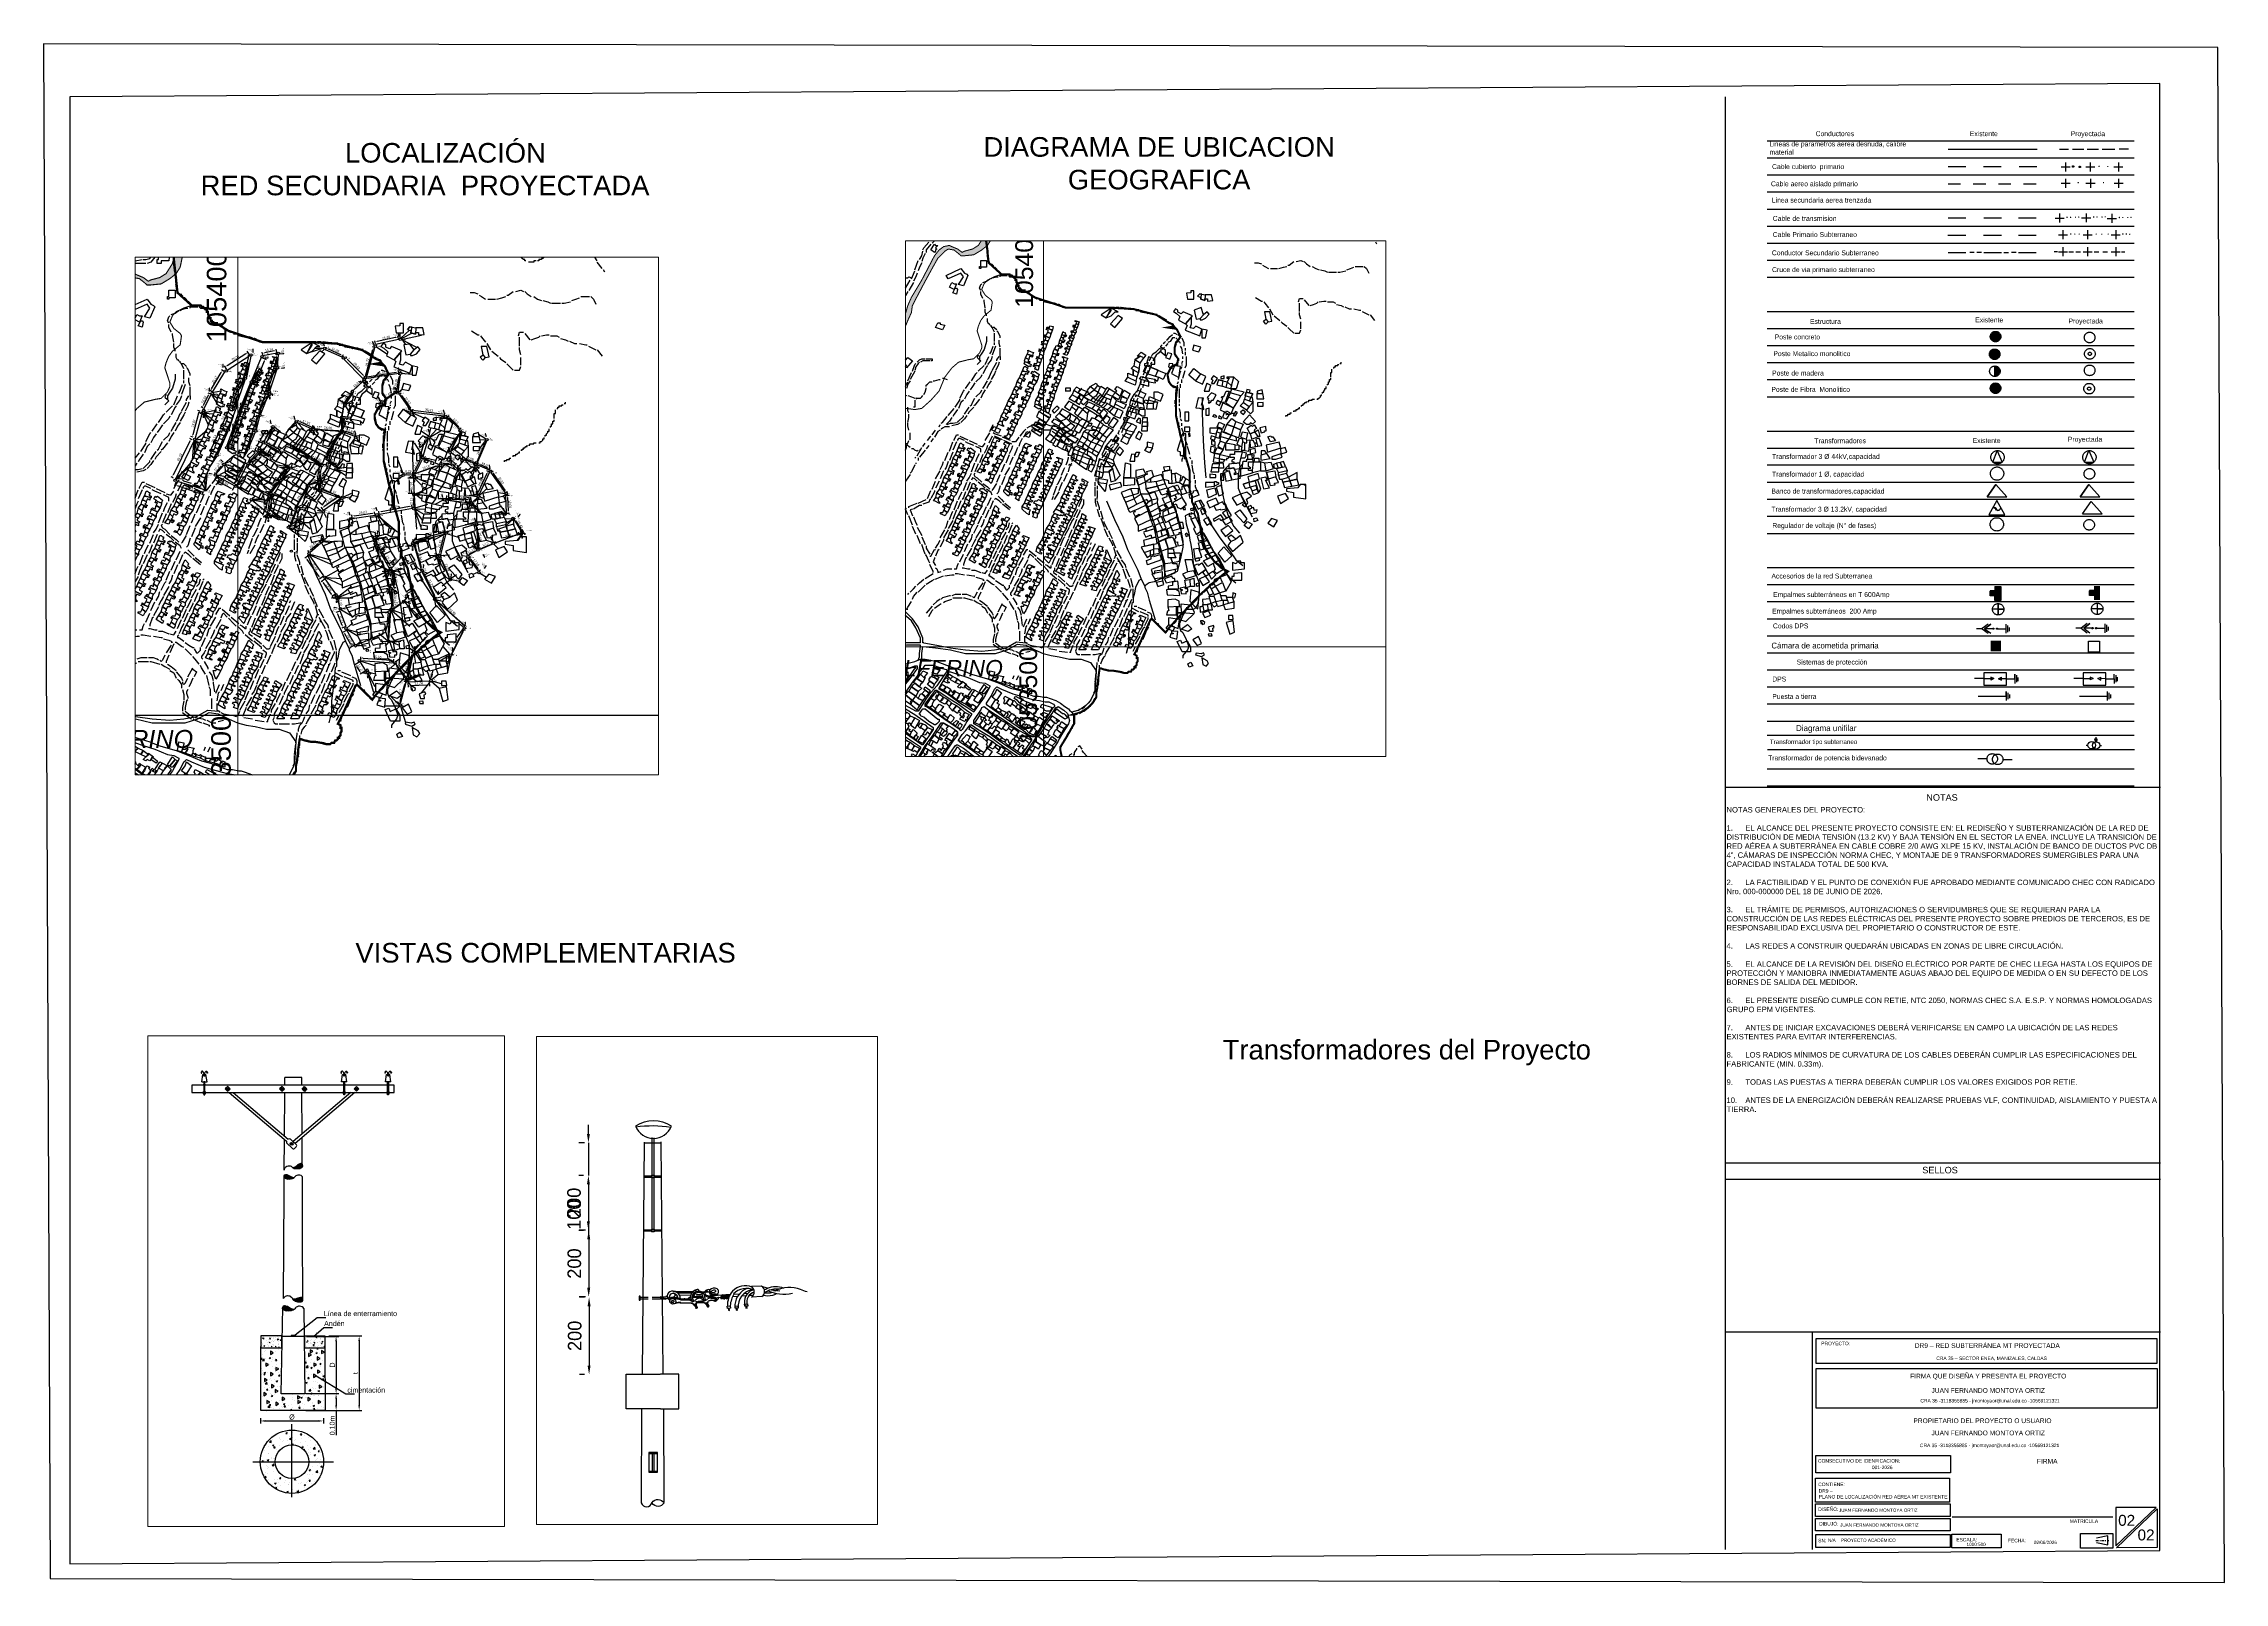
# Paper-space layout 'Vista en planta' of a CAD drawing. Header units: millimetres. Extents: x -1 to 1000, y 0 to 706.
# The model-space entities are those that its viewports show. They can reach past a viewport. Long polylines and large blocks are cut down to what shows.
import ezdxf
from ezdxf import colors
from ezdxf.entities.mleader import LeaderData, LeaderLine
from ezdxf.math import Vec2, Vec3

# ---------------------------------------------------------------- set-up
doc = ezdxf.new("R2010")
doc.units = ezdxf.units.MM
for name, pattern in [('CONTINUA', [0]), ('DASHDOTX2', [50.8, 25.4, -12.7, 0, -12.7]), ('DIVIDE', [31.75, 12.7, -6.35, 0, -6.35, 0, -6.35]), ('HIDDEN', [9.525, 6.35, -3.175])]:
    doc.linetypes.add(name, pattern=pattern)
for name, color, linetype in [('Cotas_RED', 36, 'Continuous'), ('ExistentesConductores', 4, 'DIVIDE'), ('FORCARTA', 7, 'Continuous'), ('H', 250, 'Continuous'), ('Mancheta', 255, 'Continuous'), ('P', 253, 'Continuous'), ('ProyectadaConductores', 1, 'DIVIDE'), ('T', 7, 'Continuous')]:
    doc.layers.add(name, color=color, linetype=linetype)
doc.linetypes.add('+_LINE', pattern='A,12.7,-5.08,["+",Standard,S=2.54,R=0,X=-2.54,Y=-1.27],-6.35', length=24.13)
doc.dimstyles.new('ISO-25', dxfattribs={"dimtxt": 2.5, "dimasz": 2.5, "dimexe": 1.25, "dimexo": 0.625, "dimtad": 1, "dimtxsty": 'Standard', "dimcen": 2.5, "dimadec": 0, "dimazin": 0, "dimtfac": 1, "dimtmove": 0, "dimatfit": 3, "dimfxl": 1, "dimarcsym": 0})

# ---------------------------------------------------------------- blocks, each defined once
blk = doc.blocks.new('*D694')
at = {"color": 0, "lineweight": -2, "transparency": 16777216}
for p, q in [((28237.34, 18501.55), (28235.42, 18502.54)), ((28235.39, 18499.75), (28230.06, 18489.35)), ((28229.73, 18486.71), (28227.81, 18487.69))]:
    blk.add_line(p, q, dxfattribs=at)
at = {"color": 0, "transparency": 16777216}
for points in [[(28235.02, 18499.94), (28235.76, 18499.56), (28236.53, 18501.97)], [(28229.69, 18489.54), (28230.43, 18489.16), (28228.92, 18487.12)]]:
    blk.add_solid(points, dxfattribs=at)
at = {"layer": 'Defpoints', "color": 0, "transparency": 16777216}
for p in [(28237.9, 18501.27), (28228.92, 18487.12), (28230.29, 18486.42)]:
    blk.add_point(p, dxfattribs=at)
at = {"color": 0, "transparency": 16777216, "insert": (28230.87, 18495.5), "char_height": 2.5, "attachment_point": 5, "rotation": 62.8735}
blk.add_mtext('16,68', dxfattribs=at)
blk = doc.blocks.new('*D695')
at = {"color": 0, "lineweight": -2, "transparency": 16777216}
for p, q in [((28226.86, 18483.3), (28224.4, 18483.95)), ((28224.96, 18481.22), (28218.82, 18458.15)), ((28219.42, 18455.4), (28216.97, 18456.06))]:
    blk.add_line(p, q, dxfattribs=at)
at = {"color": 0, "transparency": 16777216}
for points in [[(28224.56, 18481.32), (28225.37, 18481.11), (28225.61, 18483.63)], [(28218.42, 18458.26), (28219.22, 18458.04), (28218.17, 18455.73)]]:
    blk.add_solid(points, dxfattribs=at)
at = {"layer": 'Defpoints', "color": 0, "transparency": 16777216}
for p in [(28227.46, 18483.14), (28218.17, 18455.73), (28220.03, 18455.24)]:
    blk.add_point(p, dxfattribs=at)
at = {"color": 0, "transparency": 16777216, "insert": (28219.88, 18470.22), "char_height": 2.5, "attachment_point": 5, "rotation": 75.0809}
blk.add_mtext('28,87', dxfattribs=at)
blk = doc.blocks.new('*D696')
at = {"color": 0, "lineweight": -2, "transparency": 16777216}
for p, q in [((28215.64, 18451.24), (28197.92, 18415.01)), ((28218.32, 18452.71), (28215.61, 18454.04)), ((28198.41, 18411.99), (28195.7, 18413.31))]:
    blk.add_line(p, q, dxfattribs=at)
at = {"color": 0, "transparency": 16777216}
for points in [[(28215.26, 18451.43), (28216.01, 18451.06), (28216.74, 18453.49)], [(28197.55, 18415.19), (28198.3, 18414.83), (28196.82, 18412.76)]]:
    blk.add_solid(points, dxfattribs=at)
at = {"layer": 'Defpoints', "color": 0, "transparency": 16777216}
for p in [(28218.88, 18452.44), (28196.82, 18412.76), (28198.97, 18411.71)]:
    blk.add_point(p, dxfattribs=at)
at = {"color": 0, "transparency": 16777216, "insert": (28204.91, 18434.04), "char_height": 2.5, "attachment_point": 5, "rotation": 63.9438}
blk.add_mtext('45,33', dxfattribs=at)
blk = doc.blocks.new('*D697')
at = {"color": 0, "lineweight": -2, "transparency": 16777216}
for p, q in [((28200.67, 18407.54), (28199.3, 18403.48)), ((28202.07, 18403.86), (28226.64, 18395.57)), ((28229.98, 18397.66), (28228.61, 18393.59))]:
    blk.add_line(p, q, dxfattribs=at)
at = {"color": 0, "transparency": 16777216}
for points in [[(28202.2, 18404.26), (28201.93, 18403.47), (28199.7, 18404.66)], [(28226.77, 18395.97), (28226.5, 18395.18), (28229.01, 18394.77)]]:
    blk.add_solid(points, dxfattribs=at)
at = {"layer": 'Defpoints', "color": 0, "transparency": 16777216}
for p in [(28200.87, 18408.14), (28230.18, 18398.25), (28229.01, 18394.77)]:
    blk.add_point(p, dxfattribs=at)
at = {"color": 0, "transparency": 16777216, "insert": (28215.02, 18401.69), "char_height": 2.5, "attachment_point": 5, "rotation": 341.36}
blk.add_mtext('30,93', dxfattribs=at)
blk = doc.blocks.new('*D698')
at = {"color": 0, "lineweight": -2, "transparency": 16777216}
for p, q in [((28253.44, 18462.63), (28247.94, 18465.29)), ((28238.77, 18443.47), (28247.97, 18462.49)), ((28242.07, 18439.1), (28236.56, 18441.76))]:
    blk.add_line(p, q, dxfattribs=at)
at = {"color": 0, "transparency": 16777216}
for points in [[(28247.6, 18462.68), (28248.35, 18462.31), (28249.06, 18464.75)], [(28238.4, 18443.65), (28239.15, 18443.29), (28237.68, 18441.22)]]:
    blk.add_solid(points, dxfattribs=at)
at = {"layer": 'Defpoints', "color": 0, "transparency": 16777216}
for p in [(28249.06, 18464.75), (28254.01, 18462.35), (28242.63, 18438.83)]:
    blk.add_point(p, dxfattribs=at)
at = {"color": 0, "transparency": 16777216, "insert": (28241.5, 18453.89), "char_height": 2.5, "attachment_point": 5, "rotation": 64.1916}
blk.add_mtext('26,13', dxfattribs=at)
blk = doc.blocks.new('*D699')
at = {"color": 0, "lineweight": -2, "transparency": 16777216}
for p, q in [((28261.44, 18485.81), (28257.52, 18487.58)), ((28250.62, 18469.23), (28257.63, 18484.79)), ((28252.38, 18465.7), (28248.45, 18467.47))]:
    blk.add_line(p, q, dxfattribs=at)
at = {"color": 0, "transparency": 16777216}
for points in [[(28257.25, 18484.96), (28258.01, 18484.62), (28258.66, 18487.07)], [(28250.24, 18469.4), (28251, 18469.06), (28249.59, 18466.95)]]:
    blk.add_solid(points, dxfattribs=at)
at = {"layer": 'Defpoints', "color": 0, "transparency": 16777216}
for p in [(28258.66, 18487.07), (28262.01, 18485.56), (28252.95, 18465.44)]:
    blk.add_point(p, dxfattribs=at)
at = {"color": 0, "transparency": 16777216, "insert": (28252.23, 18477.87), "char_height": 2.5, "attachment_point": 5, "rotation": 65.7467}
blk.add_mtext('22,06', dxfattribs=at)
blk = doc.blocks.new('*D875')
at = {"color": 0, "lineweight": -2, "transparency": 16777216}
for p, q in [((28272.41, 18517.05), (28269.18, 18518.18)), ((28261.34, 18491.84), (28269.54, 18515.4)), ((28262.56, 18488.77), (28259.34, 18489.89))]:
    blk.add_line(p, q, dxfattribs=at)
at = {"color": 0, "transparency": 16777216}
for points in [[(28269.15, 18515.54), (28269.94, 18515.27), (28270.36, 18517.76)], [(28260.94, 18491.98), (28261.73, 18491.71), (28260.52, 18489.48)]]:
    blk.add_solid(points, dxfattribs=at)
at = {"layer": 'Defpoints', "color": 0, "transparency": 16777216}
for p in [(28270.36, 18517.76), (28273, 18516.85), (28263.15, 18488.56)]:
    blk.add_point(p, dxfattribs=at)
at = {"color": 0, "transparency": 16777216, "insert": (28263.47, 18504.31), "char_height": 2.5, "attachment_point": 5, "rotation": 70.8015}
blk.add_mtext('29,95', dxfattribs=at)
blk = doc.blocks.new('*D876')
at = {"color": 0, "lineweight": -2, "transparency": 16777216}
for p, q in [((28252.34, 18525.35), (28249.38, 18527.1)), ((28238.88, 18506.96), (28249.18, 18524.31)), ((28239.49, 18503.7), (28236.53, 18505.45))]:
    blk.add_line(p, q, dxfattribs=at)
at = {"color": 0, "transparency": 16777216}
for points in [[(28248.82, 18524.53), (28249.54, 18524.1), (28250.46, 18526.46)], [(28238.53, 18507.18), (28239.24, 18506.75), (28237.61, 18504.81)]]:
    blk.add_solid(points, dxfattribs=at)
at = {"layer": 'Defpoints', "color": 0, "transparency": 16777216}
for p in [(28250.46, 18526.46), (28252.87, 18525.03), (28240.02, 18503.38)]:
    blk.add_point(p, dxfattribs=at)
at = {"color": 0, "transparency": 16777216, "insert": (28242.24, 18516.7), "char_height": 2.5, "attachment_point": 5, "rotation": 59.3081}
blk.add_mtext('25,17', dxfattribs=at)
blk = doc.blocks.new('*D877')
at = {"color": 0, "lineweight": -2, "transparency": 16777216}
for p, q in [((28279.46, 18543.07), (28276.97, 18546.98)), ((28255.37, 18531.73), (28275.53, 18544.58)), ((28255.08, 18527.53), (28252.59, 18531.44))]:
    blk.add_line(p, q, dxfattribs=at)
at = {"color": 0, "transparency": 16777216}
for points in [[(28275.31, 18544.93), (28275.76, 18544.23), (28277.64, 18545.92)], [(28255.14, 18532.09), (28255.59, 18531.38), (28253.26, 18530.39)]]:
    blk.add_solid(points, dxfattribs=at)
at = {"layer": 'Defpoints', "color": 0, "transparency": 16777216}
for p in [(28277.64, 18545.92), (28279.8, 18542.54), (28255.41, 18527.01)]:
    blk.add_point(p, dxfattribs=at)
at = {"color": 0, "transparency": 16777216, "insert": (28264.33, 18539.91), "char_height": 2.5, "attachment_point": 5, "rotation": 32.5006}
blk.add_mtext('28,91', dxfattribs=at)
blk = doc.blocks.new('*D878')
at = {"color": 0, "lineweight": -2, "transparency": 16777216}
for p, q in [((28278.84, 18542.34), (28277.48, 18542.62)), ((28274.49, 18522.01), (28278.2, 18539.92)), ((28274.12, 18519.53), (28272.76, 18519.81))]:
    blk.add_line(p, q, dxfattribs=at)
at = {"color": 0, "transparency": 16777216}
for points in [[(28277.79, 18540.01), (28278.61, 18539.84), (28278.7, 18542.37)], [(28274.08, 18522.09), (28274.9, 18521.92), (28273.98, 18519.56)]]:
    blk.add_solid(points, dxfattribs=at)
at = {"layer": 'Defpoints', "color": 0, "transparency": 16777216}
for p in [(28278.7, 18542.37), (28279.45, 18542.21), (28274.73, 18519.41)]:
    blk.add_point(p, dxfattribs=at)
at = {"color": 0, "transparency": 16777216, "insert": (28274.3, 18531.39), "char_height": 2.5, "attachment_point": 5, "rotation": 78.301}
blk.add_mtext('23,29', dxfattribs=at)
blk = doc.blocks.new('*D882')
at = {"color": 0, "lineweight": -2, "transparency": 16777216}
for p, q in [((28284.82, 18461.25), (28282.59, 18462.19)), ((28282.78, 18459.4), (28277.98, 18447.98)), ((28278.09, 18445.23), (28275.86, 18446.16))]:
    blk.add_line(p, q, dxfattribs=at)
at = {"color": 0, "transparency": 16777216}
for points in [[(28282.39, 18459.56), (28283.16, 18459.24), (28283.74, 18461.7)], [(28277.6, 18448.14), (28278.37, 18447.82), (28277.02, 18445.68)]]:
    blk.add_solid(points, dxfattribs=at)
at = {"layer": 'Defpoints', "color": 0, "transparency": 16777216}
for p in [(28285.39, 18461.01), (28277.02, 18445.68), (28278.67, 18444.98)]:
    blk.add_point(p, dxfattribs=at)
at = {"color": 0, "transparency": 16777216, "insert": (28278.46, 18454.5), "char_height": 2.5, "attachment_point": 5, "rotation": 67.2289}
blk.add_mtext('17,38', dxfattribs=at)
blk = doc.blocks.new('*D883')
at = {"color": 0, "lineweight": -2, "transparency": 16777216}
for p, q in [((28289.2, 18477.74), (28286.22, 18478.45)), ((28286.86, 18475.73), (28284.68, 18466.59)), ((28285.86, 18463.74), (28282.88, 18464.45))]:
    blk.add_line(p, q, dxfattribs=at)
at = {"color": 0, "transparency": 16777216}
for points in [[(28286.45, 18475.83), (28287.26, 18475.63), (28287.44, 18478.16)], [(28284.27, 18466.69), (28285.08, 18466.49), (28284.1, 18464.16)]]:
    blk.add_solid(points, dxfattribs=at)
at = {"layer": 'Defpoints', "color": 0, "transparency": 16777216}
for p in [(28289.81, 18477.6), (28284.1, 18464.16), (28286.46, 18463.59)]:
    blk.add_point(p, dxfattribs=at)
at = {"color": 0, "transparency": 16777216, "insert": (28283.74, 18471.64), "char_height": 2.5, "attachment_point": 5, "rotation": 76.5792}
blk.add_mtext('14,39', dxfattribs=at)
blk = doc.blocks.new('*D884')
at = {"color": 0, "lineweight": -2, "transparency": 16777216}
for p, q in [((28297.66, 18503.35), (28296.01, 18504)), ((28296.25, 18501.21), (28289.35, 18483.66)), ((28288.92, 18481.14), (28287.27, 18481.79))]:
    blk.add_line(p, q, dxfattribs=at)
at = {"color": 0, "transparency": 16777216}
for points in [[(28295.87, 18501.36), (28296.64, 18501.06), (28297.17, 18503.54)], [(28288.96, 18483.81), (28289.73, 18483.51), (28288.43, 18481.33)]]:
    blk.add_solid(points, dxfattribs=at)
at = {"layer": 'Defpoints', "color": 0, "transparency": 16777216}
for p in [(28298.24, 18503.12), (28288.43, 18481.33), (28289.5, 18480.91)]:
    blk.add_point(p, dxfattribs=at)
at = {"color": 0, "transparency": 16777216, "insert": (28290.86, 18493.2), "char_height": 2.5, "attachment_point": 5, "rotation": 68.5186}
blk.add_mtext('23,86', dxfattribs=at)
blk = doc.blocks.new('*D885')
at = {"color": 0, "lineweight": -2, "transparency": 16777216}
for p, q in [((28307.91, 18528.11), (28305, 18529.08)), ((28305.39, 18526.32), (28299.13, 18507.62)), ((28300.06, 18504.67), (28297.15, 18505.65))]:
    blk.add_line(p, q, dxfattribs=at)
at = {"color": 0, "transparency": 16777216}
for points in [[(28305, 18526.45), (28305.79, 18526.18), (28306.19, 18528.69)], [(28298.74, 18507.75), (28299.53, 18507.49), (28298.34, 18505.25)]]:
    blk.add_solid(points, dxfattribs=at)
at = {"layer": 'Defpoints', "color": 0, "transparency": 16777216}
for p in [(28308.5, 18527.91), (28298.34, 18505.25), (28300.66, 18504.47)]:
    blk.add_point(p, dxfattribs=at)
at = {"color": 0, "transparency": 16777216, "insert": (28300.29, 18517.63), "char_height": 2.5, "attachment_point": 5, "rotation": 71.4927}
blk.add_mtext('24,71', dxfattribs=at)
blk = doc.blocks.new('*D886')
at = {"color": 0, "lineweight": -2, "transparency": 16777216}
for p, q in [((28309.41, 18543.5), (28307.11, 18543.65)), ((28307.65, 18533.11), (28308.19, 18541.07)), ((28308.53, 18530.55), (28306.23, 18530.7))]:
    blk.add_line(p, q, dxfattribs=at)
at = {"color": 0, "transparency": 16777216}
for points in [[(28307.78, 18541.1), (28308.61, 18541.05), (28308.36, 18543.57)], [(28307.23, 18533.14), (28308.07, 18533.08), (28307.48, 18530.62)]]:
    blk.add_solid(points, dxfattribs=at)
at = {"layer": 'Defpoints', "color": 0, "transparency": 16777216}
for p in [(28308.36, 18543.57), (28310.03, 18543.46), (28309.15, 18530.5)]:
    blk.add_point(p, dxfattribs=at)
at = {"color": 0, "transparency": 16777216, "insert": (28305.84, 18537.23), "char_height": 2.5, "attachment_point": 5, "rotation": 86.1076}
blk.add_mtext('12,98', dxfattribs=at)
blk = doc.blocks.new('*D887')
at = {"color": 0, "lineweight": -2, "transparency": 16777216}
for p, q in [((28305.52, 18547.39), (28295.57, 18545.42)), ((28308.4, 18545.68), (28307.73, 18549.1)), ((28293.55, 18542.75), (28292.87, 18546.17))]:
    blk.add_line(p, q, dxfattribs=at)
at = {"color": 0, "transparency": 16777216}
for points in [[(28305.44, 18547.8), (28305.6, 18546.98), (28307.97, 18547.87)], [(28295.49, 18545.83), (28295.65, 18545.01), (28293.12, 18544.94)]]:
    blk.add_solid(points, dxfattribs=at)
at = {"layer": 'Defpoints', "color": 0, "transparency": 16777216}
for p in [(28293.12, 18544.94), (28308.53, 18545.07), (28293.67, 18542.13)]:
    blk.add_point(p, dxfattribs=at)
at = {"color": 0, "transparency": 16777216, "insert": (28300.14, 18548.45), "char_height": 2.5, "attachment_point": 5, "rotation": 11.1761}
blk.add_mtext('15,14', dxfattribs=at)
blk = doc.blocks.new('*D888')
at = {"color": 0, "lineweight": -2, "transparency": 16777216}
for p, q in [((28292.28, 18540.31), (28297.14, 18538.31)), ((28295.03, 18536.48), (28286.69, 18516.2)), ((28282.04, 18515.41), (28286.9, 18513.42))]:
    blk.add_line(p, q, dxfattribs=at)
at = {"color": 0, "transparency": 16777216}
for points in [[(28294.64, 18536.64), (28295.41, 18536.32), (28295.98, 18538.79)], [(28286.3, 18516.36), (28287.08, 18516.05), (28285.74, 18513.89)]]:
    blk.add_solid(points, dxfattribs=at)
at = {"layer": 'Defpoints', "color": 0, "transparency": 16777216}
for p in [(28291.71, 18540.55), (28281.47, 18515.65), (28285.74, 18513.89)]:
    blk.add_point(p, dxfattribs=at)
at = {"color": 0, "transparency": 16777216, "insert": (28288.93, 18527.13), "char_height": 2.5, "attachment_point": 5, "rotation": 67.6407}
blk.add_mtext('26,92', dxfattribs=at)
blk = doc.blocks.new('*D889')
at = {"color": 0, "lineweight": -2, "transparency": 16777216}
for p, q in [((28263.05, 18467.07), (28267.7, 18465.47)), ((28265.7, 18463.51), (28259.79, 18446.37)), ((28255.5, 18445.2), (28260.15, 18443.6))]:
    blk.add_line(p, q, dxfattribs=at)
at = {"color": 0, "transparency": 16777216}
for points in [[(28265.31, 18463.65), (28266.1, 18463.38), (28266.52, 18465.87)], [(28259.39, 18446.5), (28260.18, 18446.23), (28258.97, 18444)]]:
    blk.add_solid(points, dxfattribs=at)
at = {"layer": 'Defpoints', "color": 0, "transparency": 16777216}
for p in [(28262.46, 18467.28), (28254.91, 18445.41), (28258.97, 18444)]:
    blk.add_point(p, dxfattribs=at)
at = {"color": 0, "transparency": 16777216, "insert": (28260.78, 18455.62), "char_height": 2.5, "attachment_point": 5, "rotation": 70.9645}
blk.add_mtext('23,14', dxfattribs=at)
blk = doc.blocks.new('*D890')
at = {"color": 0, "lineweight": -2, "transparency": 16777216}
for p, q in [((28280.89, 18513.7), (28286.87, 18511.34)), ((28284.79, 18509.48), (28278.09, 18492.47)), ((28272.35, 18492.04), (28278.33, 18489.68))]:
    blk.add_line(p, q, dxfattribs=at)
at = {"color": 0, "transparency": 16777216}
for points in [[(28284.41, 18509.63), (28285.18, 18509.32), (28285.71, 18511.8)], [(28277.7, 18492.62), (28278.47, 18492.32), (28277.17, 18490.14)]]:
    blk.add_solid(points, dxfattribs=at)
at = {"layer": 'Defpoints', "color": 0, "transparency": 16777216}
for p in [(28280.31, 18513.93), (28271.77, 18492.27), (28277.17, 18490.14)]:
    blk.add_point(p, dxfattribs=at)
at = {"color": 0, "transparency": 16777216, "insert": (28279.5, 18501.74), "char_height": 2.5, "attachment_point": 5, "rotation": 68.4775}
blk.add_mtext('23,28', dxfattribs=at)
blk = doc.blocks.new('*D891')
at = {"color": 0, "lineweight": -2, "transparency": 16777216}
for p, q in [((28270.92, 18489.76), (28276.86, 18487.67)), ((28274.85, 18485.73), (28269.51, 18470.58)), ((28263.92, 18469.9), (28269.86, 18467.81))]:
    blk.add_line(p, q, dxfattribs=at)
at = {"color": 0, "transparency": 16777216}
for points in [[(28274.46, 18485.86), (28275.24, 18485.59), (28275.68, 18488.08)], [(28269.12, 18470.72), (28269.9, 18470.44), (28268.68, 18468.22)]]:
    blk.add_solid(points, dxfattribs=at)
at = {"layer": 'Defpoints', "color": 0, "transparency": 16777216}
for p in [(28270.33, 18489.97), (28263.33, 18470.11), (28268.68, 18468.22)]:
    blk.add_point(p, dxfattribs=at)
at = {"color": 0, "transparency": 16777216, "insert": (28270.22, 18478.85), "char_height": 2.5, "attachment_point": 5, "rotation": 70.5728}
blk.add_mtext('21,06', dxfattribs=at)
blk = doc.blocks.new('*D895')
at = {"color": 0, "lineweight": -2, "transparency": 16777216}
for p, q in [((28250.99, 18425.88), (28249.89, 18426.83)), ((28244.46, 18418.67), (28249.19, 18424.13)), ((28242.98, 18416.65), (28241.88, 18417.61))]:
    blk.add_line(p, q, dxfattribs=at)
at = {"color": 0, "transparency": 16777216}
for points in [[(28248.88, 18424.4), (28249.51, 18423.85), (28250.83, 18426.01)], [(28244.15, 18418.95), (28244.78, 18418.4), (28242.82, 18416.79)]]:
    blk.add_solid(points, dxfattribs=at)
at = {"layer": 'Defpoints', "color": 0, "transparency": 16777216}
for p in [(28250.83, 18426.01), (28251.46, 18425.47), (28243.45, 18416.24)]:
    blk.add_point(p, dxfattribs=at)
at = {"color": 0, "transparency": 16777216, "insert": (28245.25, 18422.77), "char_height": 2.5, "attachment_point": 5, "rotation": 49.0338}
blk.add_mtext('12,22', dxfattribs=at)
blk = doc.blocks.new('*D896')
at = {"color": 0, "lineweight": -2, "transparency": 16777216}
for p, q in [((28244.01, 18413.86), (28241.51, 18409.28)), ((28244.3, 18409.18), (28259.24, 18401.01)), ((28263.33, 18403.29), (28260.83, 18398.71))]:
    blk.add_line(p, q, dxfattribs=at)
at = {"color": 0, "transparency": 16777216}
for points in [[(28244.5, 18409.55), (28244.1, 18408.82), (28242.11, 18410.38)], [(28259.44, 18401.38), (28259.04, 18400.64), (28261.43, 18399.81)]]:
    blk.add_solid(points, dxfattribs=at)
at = {"layer": 'Defpoints', "color": 0, "transparency": 16777216}
for p in [(28244.31, 18414.41), (28263.63, 18403.84), (28261.43, 18399.81)]:
    blk.add_point(p, dxfattribs=at)
at = {"color": 0, "transparency": 16777216, "insert": (28252.77, 18406.92), "char_height": 2.5, "attachment_point": 5, "rotation": 331.3202}
blk.add_mtext('22,03', dxfattribs=at)
blk = doc.blocks.new('*D897')
at = {"color": 0, "lineweight": -2, "transparency": 16777216}
for p, q in [((28276.53, 18426.91), (28273.86, 18428.28)), ((28264.74, 18407.75), (28273.83, 18425.49)), ((28265.16, 18404.73), (28262.49, 18406.1))]:
    blk.add_line(p, q, dxfattribs=at)
at = {"color": 0, "transparency": 16777216}
for points in [[(28273.46, 18425.68), (28274.2, 18425.3), (28274.97, 18427.71)], [(28264.37, 18407.95), (28265.11, 18407.56), (28263.6, 18405.53)]]:
    blk.add_solid(points, dxfattribs=at)
at = {"layer": 'Defpoints', "color": 0, "transparency": 16777216}
for p in [(28274.97, 18427.71), (28277.09, 18426.63), (28265.71, 18404.45)]:
    blk.add_point(p, dxfattribs=at)
at = {"color": 0, "transparency": 16777216, "insert": (28267.43, 18417.57), "char_height": 2.5, "attachment_point": 5, "rotation": 62.8507}
blk.add_mtext('24,93', dxfattribs=at)
blk = doc.blocks.new('*D898')
at = {"color": 0, "lineweight": -2, "transparency": 16777216}
for p, q in [((28289.27, 18439.92), (28294.14, 18435.67)), ((28284.45, 18426.47), (28291.55, 18434.61)), ((28278.87, 18428.02), (28283.74, 18423.77))]:
    blk.add_line(p, q, dxfattribs=at)
at = {"color": 0, "transparency": 16777216}
for points in [[(28291.24, 18434.88), (28291.87, 18434.34), (28293.2, 18436.49)], [(28284.13, 18426.75), (28284.76, 18426.2), (28282.8, 18424.59)]]:
    blk.add_solid(points, dxfattribs=at)
at = {"layer": 'Defpoints', "color": 0, "transparency": 16777216}
for p in [(28288.8, 18440.33), (28293.2, 18436.49), (28278.4, 18428.43)]:
    blk.add_point(p, dxfattribs=at)
at = {"color": 0, "transparency": 16777216, "insert": (28286.43, 18431.91), "char_height": 2.5, "attachment_point": 5, "rotation": 48.874}
blk.add_mtext('15,8', dxfattribs=at)
blk = doc.blocks.new('*D899')
at = {"color": 0, "lineweight": -2, "transparency": 16777216}
for p, q in [((28291.01, 18440.49), (28292.17, 18442.45)), ((28297.82, 18437.65), (28293.68, 18440.1)), ((28299.44, 18435.49), (28300.6, 18437.45))]:
    blk.add_line(p, q, dxfattribs=at)
at = {"color": 0, "transparency": 16777216}
for points in [[(28293.89, 18440.46), (28293.47, 18439.74), (28291.53, 18441.37)], [(28298.03, 18438.01), (28297.6, 18437.29), (28299.97, 18436.38)]]:
    blk.add_solid(points, dxfattribs=at)
at = {"layer": 'Defpoints', "color": 0, "transparency": 16777216}
for p in [(28290.69, 18439.95), (28291.53, 18441.37), (28299.12, 18434.95)]:
    blk.add_point(p, dxfattribs=at)
at = {"color": 0, "transparency": 16777216, "insert": (28296.81, 18440.67), "char_height": 2.5, "attachment_point": 5, "rotation": 329.3558}
blk.add_mtext('9,81', dxfattribs=at)
blk = doc.blocks.new('*D900')
at = {"color": 0, "lineweight": -2, "transparency": 16777216}
for p, q in [((28291.17, 18452.85), (28296.54, 18462.26)), ((28292.78, 18449.05), (28288.85, 18451.29)), ((28287.37, 18446.19), (28289.93, 18450.67)), ((28290.22, 18444.56), (28286.29, 18446.8)), ((28286.13, 18444.01), (28284.9, 18441.84))]:
    blk.add_line(p, q, dxfattribs=at)
at = {"color": 0, "transparency": 16777216}
for points in [[(28290.81, 18453.05), (28291.53, 18452.64), (28289.93, 18450.67)], [(28285.77, 18444.22), (28286.5, 18443.81), (28287.37, 18446.19)]]:
    blk.add_solid(points, dxfattribs=at)
at = {"layer": 'Defpoints', "color": 0, "transparency": 16777216}
for p in [(28289.93, 18450.67), (28293.32, 18448.74), (28290.76, 18444.25)]:
    blk.add_point(p, dxfattribs=at)
at = {"color": 0, "transparency": 16777216, "insert": (28292.66, 18459.67), "char_height": 2.5, "attachment_point": 5, "rotation": 60.307}
blk.add_mtext('5,17', dxfattribs=at)
blk = doc.blocks.new('*D901')
at = {"color": 0, "lineweight": -2, "transparency": 16777216}
for p, q in [((28302.86, 18466.2), (28302.06, 18466.66)), ((28295.88, 18453.37), (28301.9, 18463.87)), ((28294.35, 18451.36), (28293.55, 18451.82))]:
    blk.add_line(p, q, dxfattribs=at)
at = {"color": 0, "transparency": 16777216}
for points in [[(28301.54, 18464.08), (28302.26, 18463.67), (28303.14, 18466.04)], [(28295.51, 18453.58), (28296.24, 18453.16), (28294.63, 18451.2)]]:
    blk.add_solid(points, dxfattribs=at)
at = {"layer": 'Defpoints', "color": 0, "transparency": 16777216}
for p in [(28303.14, 18466.04), (28303.41, 18465.89), (28294.9, 18451.05)]:
    blk.add_point(p, dxfattribs=at)
at = {"color": 0, "transparency": 16777216, "insert": (28297.08, 18459.66), "char_height": 2.5, "attachment_point": 5, "rotation": 60.1693}
blk.add_mtext('17,11', dxfattribs=at)
blk = doc.blocks.new('*D902')
at = {"color": 0, "lineweight": -2, "transparency": 16777216}
for p, q in [((28294.83, 18448.34), (28294.51, 18447.77)), ((28308.32, 18441.57), (28297.3, 18447.66)), ((28310.22, 18439.84), (28309.91, 18439.27))]:
    blk.add_line(p, q, dxfattribs=at)
at = {"color": 0, "transparency": 16777216}
for points in [[(28297.51, 18448.02), (28297.1, 18447.29), (28295.12, 18448.86)], [(28308.52, 18441.94), (28308.12, 18441.21), (28310.51, 18440.36)]]:
    blk.add_solid(points, dxfattribs=at)
at = {"layer": 'Defpoints', "color": 0, "transparency": 16777216}
for p in [(28295.12, 18448.86), (28295.13, 18448.89), (28310.53, 18440.39)]:
    blk.add_point(p, dxfattribs=at)
at = {"color": 0, "transparency": 16777216, "insert": (28303.82, 18446.44), "char_height": 2.5, "attachment_point": 5, "rotation": 331.0996}
blk.add_mtext('17,59', dxfattribs=at)
blk = doc.blocks.new('*D905')
at = {"color": 0, "lineweight": -2, "transparency": 16777216}
for p, q in [((28301.17, 18393.87), (28298.51, 18394.32)), ((28297.04, 18378.29), (28299.33, 18391.65)), ((28298.04, 18375.59), (28295.39, 18376.04))]:
    blk.add_line(p, q, dxfattribs=at)
at = {"color": 0, "transparency": 16777216}
for points in [[(28298.91, 18391.72), (28299.74, 18391.58), (28299.75, 18394.11)], [(28296.63, 18378.36), (28297.45, 18378.22), (28296.62, 18375.83)]]:
    blk.add_solid(points, dxfattribs=at)
at = {"layer": 'Defpoints', "color": 0, "transparency": 16777216}
for p in [(28299.75, 18394.11), (28301.78, 18393.76), (28298.66, 18375.48)]:
    blk.add_point(p, dxfattribs=at)
at = {"color": 0, "transparency": 16777216, "insert": (28296.13, 18385.32), "char_height": 2.5, "attachment_point": 5, "rotation": 80.3035}
blk.add_mtext('18,55', dxfattribs=at)
blk = doc.blocks.new('*D906')
at = {"color": 0, "lineweight": -2, "transparency": 16777216}
for p, q in [((28281.26, 18387.85), (28278.27, 18384.15)), ((28294.01, 18373.05), (28281, 18383.55)), ((28298.15, 18374.21), (28295.17, 18370.51))]:
    blk.add_line(p, q, dxfattribs=at)
at = {"color": 0, "transparency": 16777216}
for points in [[(28281.26, 18383.87), (28280.74, 18383.22), (28279.06, 18385.12)], [(28294.27, 18373.38), (28293.74, 18372.73), (28295.95, 18371.48)]]:
    blk.add_solid(points, dxfattribs=at)
at = {"layer": 'Defpoints', "color": 0, "transparency": 16777216}
for p in [(28281.65, 18388.34), (28279.06, 18385.12), (28298.55, 18374.7)]:
    blk.add_point(p, dxfattribs=at)
at = {"color": 0, "transparency": 16777216, "insert": (28288.81, 18379.92), "char_height": 2.5, "attachment_point": 5, "rotation": 321.0943}
blk.add_mtext('21,71', dxfattribs=at)
blk = doc.blocks.new('*D907')
at = {"color": 0, "lineweight": -2, "transparency": 16777216}
for p, q in [((28300.63, 18373.3), (28301.57, 18375.04)), ((28307.52, 18370.42), (28303.18, 18372.76)), ((28309.37, 18368.59), (28310.31, 18370.33))]:
    blk.add_line(p, q, dxfattribs=at)
at = {"color": 0, "transparency": 16777216}
for points in [[(28303.38, 18373.12), (28302.98, 18372.39), (28300.98, 18373.94)], [(28307.72, 18370.79), (28307.32, 18370.05), (28309.72, 18369.23)]]:
    blk.add_solid(points, dxfattribs=at)
at = {"layer": 'Defpoints', "color": 0, "transparency": 16777216}
for p in [(28300.98, 18373.94), (28300.34, 18372.75), (28309.07, 18368.04)]:
    blk.add_point(p, dxfattribs=at)
at = {"color": 0, "transparency": 16777216, "insert": (28306.34, 18373.42), "char_height": 2.5, "attachment_point": 5, "rotation": 331.6737}
blk.add_mtext('9,93', dxfattribs=at)
blk = doc.blocks.new('*D908')
at = {"color": 0, "lineweight": -2, "transparency": 16777216}
for p, q in [((28311.51, 18408.84), (28310.07, 18409.95)), ((28303.45, 18399.35), (28309.53, 18407.21)), ((28302.37, 18397.02), (28300.93, 18398.13))]:
    blk.add_line(p, q, dxfattribs=at)
at = {"color": 0, "transparency": 16777216}
for points in [[(28309.2, 18407.46), (28309.86, 18406.95), (28311.06, 18409.18)], [(28303.12, 18399.6), (28303.78, 18399.09), (28301.92, 18397.37)]]:
    blk.add_solid(points, dxfattribs=at)
at = {"layer": 'Defpoints', "color": 0, "transparency": 16777216}
for p in [(28311.06, 18409.18), (28312, 18408.45), (28302.87, 18396.64)]:
    blk.add_point(p, dxfattribs=at)
at = {"color": 0, "transparency": 16777216, "insert": (28304.84, 18404.55), "char_height": 2.5, "attachment_point": 5, "rotation": 52.2931}
blk.add_mtext('14,94', dxfattribs=at)
blk = doc.blocks.new('*D909')
at = {"color": 0, "lineweight": -2, "transparency": 16777216}
for p, q in [((28322.29, 18421.81), (28319.74, 18423.99)), ((28313.11, 18414.32), (28319.07, 18421.28)), ((28313.09, 18411.05), (28310.53, 18413.24))]:
    blk.add_line(p, q, dxfattribs=at)
at = {"color": 0, "transparency": 16777216}
for points in [[(28318.75, 18421.55), (28319.38, 18421.01), (28320.69, 18423.18)], [(28312.79, 18414.6), (28313.43, 18414.05), (28311.48, 18412.43)]]:
    blk.add_solid(points, dxfattribs=at)
at = {"layer": 'Defpoints', "color": 0, "transparency": 16777216}
for p in [(28320.69, 18423.18), (28322.77, 18421.4), (28313.56, 18410.65)]:
    blk.add_point(p, dxfattribs=at)
at = {"color": 0, "transparency": 16777216, "insert": (28314.51, 18419.16), "char_height": 2.5, "attachment_point": 5, "rotation": 49.4379}
blk.add_mtext('14,16', dxfattribs=at)
blk = doc.blocks.new('*D911')
at = {"color": 0, "lineweight": -2, "transparency": 16777216}
for p, q in [((28329.23, 18378.06), (28327.61, 18378.7)), ((28327.84, 18375.92), (28322.94, 18363.63)), ((28322.48, 18361.12), (28320.85, 18361.77))]:
    blk.add_line(p, q, dxfattribs=at)
at = {"color": 0, "transparency": 16777216}
for points in [[(28327.45, 18376.07), (28328.23, 18375.76), (28328.77, 18378.24)], [(28322.55, 18363.78), (28323.33, 18363.47), (28322.01, 18361.3)]]:
    blk.add_solid(points, dxfattribs=at)
at = {"layer": 'Defpoints', "color": 0, "transparency": 16777216}
for p in [(28329.81, 18377.82), (28322.01, 18361.3), (28323.06, 18360.89)]:
    blk.add_point(p, dxfattribs=at)
at = {"color": 0, "transparency": 16777216, "insert": (28323.46, 18370.54), "char_height": 2.5, "attachment_point": 5, "rotation": 68.2578}
blk.add_mtext('18,23', dxfattribs=at)
blk = doc.blocks.new('*D912')
at = {"color": 0, "lineweight": -2, "transparency": 16777216}
for p, q in [((28340.44, 18403.2), (28339.36, 18403.77)), ((28339.31, 18400.97), (28330.11, 18383.41)), ((28328.92, 18381.21), (28327.85, 18381.78))]:
    blk.add_line(p, q, dxfattribs=at)
at = {"color": 0, "transparency": 16777216}
for points in [[(28338.94, 18401.16), (28339.68, 18400.78), (28340.47, 18403.19)], [(28329.74, 18383.61), (28330.48, 18383.22), (28328.95, 18381.2)]]:
    blk.add_solid(points, dxfattribs=at)
at = {"layer": 'Defpoints', "color": 0, "transparency": 16777216}
for p in [(28340.99, 18402.91), (28328.95, 18381.2), (28329.48, 18380.92)]:
    blk.add_point(p, dxfattribs=at)
at = {"color": 0, "transparency": 16777216, "insert": (28332.86, 18393.16), "char_height": 2.5, "attachment_point": 5, "rotation": 62.3599}
blk.add_mtext('24,82', dxfattribs=at)
blk = doc.blocks.new('*D913')
at = {"color": 0, "lineweight": -2, "transparency": 16777216}
for p, q in [((28352.09, 18407.68), (28351.7, 18409.24)), ((28342.49, 18405.33), (28342.1, 18406.89)), ((28344.83, 18406.27), (28349.57, 18407.43))]:
    blk.add_line(p, q, dxfattribs=at)
at = {"color": 0, "transparency": 16777216}
for points in [[(28349.47, 18407.84), (28349.67, 18407.03), (28352, 18408.02)], [(28344.73, 18406.68), (28344.93, 18405.87), (28342.4, 18405.68)]]:
    blk.add_solid(points, dxfattribs=at)
at = {"layer": 'Defpoints', "color": 0, "transparency": 16777216}
for p in [(28352, 18408.02), (28352.23, 18407.07), (28342.63, 18404.73)]:
    blk.add_point(p, dxfattribs=at)
at = {"color": 0, "transparency": 16777216, "insert": (28346.71, 18408.88), "char_height": 2.5, "attachment_point": 5, "rotation": 13.7256}
blk.add_mtext('9,88', dxfattribs=at)
blk = doc.blocks.new('*D914')
at = {"color": 0, "lineweight": -2, "transparency": 16777216}
for p, q in [((28356.18, 18407.34), (28354.34, 18418.86)), ((28355.14, 18407.17), (28357.41, 18407.54)), ((28356.82, 18403.33), (28356.57, 18404.87)), ((28356.18, 18400.7), (28358.45, 18401.06))]:
    blk.add_line(p, q, dxfattribs=at)
at = {"color": 0, "transparency": 16777216}
for points in [[(28356.98, 18404.94), (28356.16, 18404.8), (28356.18, 18407.34)], [(28357.23, 18403.4), (28356.41, 18403.27), (28357.21, 18400.86)]]:
    blk.add_solid(points, dxfattribs=at)
at = {"layer": 'Defpoints', "color": 0, "transparency": 16777216}
for p in [(28354.52, 18407.07), (28356.18, 18407.34), (28355.56, 18400.6)]:
    blk.add_point(p, dxfattribs=at)
at = {"color": 0, "transparency": 16777216, "insert": (28357.12, 18414.66), "char_height": 2.5, "attachment_point": 5, "rotation": 279.0819}
blk.add_mtext('6,56', dxfattribs=at)
blk = doc.blocks.new('*D915')
at = {"color": 0, "lineweight": -2, "transparency": 16777216}
for p, q in [((28356.33, 18398.25), (28357.1, 18400.38)), ((28374.7, 18392.69), (28359.03, 18398.36)), ((28376.71, 18390.89), (28377.48, 18393.02))]:
    blk.add_line(p, q, dxfattribs=at)
at = {"color": 0, "transparency": 16777216}
for points in [[(28359.17, 18398.75), (28358.88, 18397.97), (28356.67, 18399.21)], [(28374.84, 18393.09), (28374.56, 18392.3), (28377.05, 18391.85)]]:
    blk.add_solid(points, dxfattribs=at)
at = {"layer": 'Defpoints', "color": 0, "transparency": 16777216}
for p in [(28356.12, 18397.66), (28356.67, 18399.21), (28376.49, 18390.3)]:
    blk.add_point(p, dxfattribs=at)
at = {"color": 0, "transparency": 16777216, "insert": (28367.57, 18397.49), "char_height": 2.5, "attachment_point": 5, "rotation": 340.1358}
blk.add_mtext('21,67', dxfattribs=at)
blk = doc.blocks.new('*D916')
at = {"color": 0, "lineweight": -2, "transparency": 16777216}
for p, q in [((28376.1, 18390.68), (28374.04, 18393.65)), ((28372.7, 18391.19), (28358.45, 18381.3)), ((28357.74, 18377.94), (28355.68, 18380.91))]:
    blk.add_line(p, q, dxfattribs=at)
at = {"color": 0, "transparency": 16777216}
for points in [[(28372.47, 18391.54), (28372.94, 18390.85), (28374.76, 18392.62)], [(28358.21, 18381.65), (28358.68, 18380.96), (28356.39, 18379.88)]]:
    blk.add_solid(points, dxfattribs=at)
at = {"layer": 'Defpoints', "color": 0, "transparency": 16777216}
for p in [(28376.46, 18390.16), (28356.39, 18379.88), (28358.09, 18377.42)]:
    blk.add_point(p, dxfattribs=at)
at = {"color": 0, "transparency": 16777216, "insert": (28364.39, 18387.96), "char_height": 2.5, "attachment_point": 5, "rotation": 34.7514}
blk.add_mtext('22,35', dxfattribs=at)
blk = doc.blocks.new('*D917')
at = {"color": 0, "lineweight": -2, "transparency": 16777216}
for p, q in [((28355.56, 18424.05), (28353.05, 18424.58)), ((28351.56, 18411.52), (28353.75, 18421.88)), ((28352.33, 18408.8), (28349.82, 18409.34))]:
    blk.add_line(p, q, dxfattribs=at)
at = {"color": 0, "transparency": 16777216}
for points in [[(28353.35, 18421.96), (28354.16, 18421.79), (28354.27, 18424.32)], [(28351.15, 18411.61), (28351.97, 18411.44), (28351.04, 18409.08)]]:
    blk.add_solid(points, dxfattribs=at)
at = {"layer": 'Defpoints', "color": 0, "transparency": 16777216}
for p in [(28354.27, 18424.32), (28356.17, 18423.92), (28352.94, 18408.67)]:
    blk.add_point(p, dxfattribs=at)
at = {"color": 0, "transparency": 16777216, "insert": (28350.62, 18417.13), "char_height": 2.5, "attachment_point": 5, "rotation": 78.034}
blk.add_mtext('15,58', dxfattribs=at)
blk = doc.blocks.new('*D918')
at = {"color": 0, "lineweight": -2, "transparency": 16777216}
for p, q in [((28345.01, 18432.44), (28346.36, 18434.66)), ((28353.9, 18428.61), (28347.85, 18432.29)), ((28355.33, 18426.16), (28356.68, 18428.38))]:
    blk.add_line(p, q, dxfattribs=at)
at = {"color": 0, "transparency": 16777216}
for points in [[(28348.06, 18432.65), (28347.63, 18431.94), (28345.71, 18433.59)], [(28354.11, 18428.97), (28353.68, 18428.26), (28356.03, 18427.31)]]:
    blk.add_solid(points, dxfattribs=at)
at = {"layer": 'Defpoints', "color": 0, "transparency": 16777216}
for p in [(28344.68, 18431.9), (28345.71, 18433.59), (28355, 18425.62)]:
    blk.add_point(p, dxfattribs=at)
at = {"color": 0, "transparency": 16777216, "insert": (28351.95, 18432.23), "char_height": 2.5, "attachment_point": 5, "rotation": 328.6919}
blk.add_mtext('12,08', dxfattribs=at)
blk = doc.blocks.new('*D919')
at = {"color": 0, "lineweight": -2, "transparency": 16777216}
for p, q in [((28325.82, 18444.77), (28326.64, 18446.18)), ((28340.68, 18436.57), (28328.17, 18443.84)), ((28342.65, 18434.99), (28343.47, 18436.4))]:
    blk.add_line(p, q, dxfattribs=at)
at = {"color": 0, "transparency": 16777216}
for points in [[(28328.38, 18444.21), (28327.96, 18443.48), (28326.01, 18445.1)], [(28340.89, 18436.93), (28340.47, 18436.21), (28342.84, 18435.32)]]:
    blk.add_solid(points, dxfattribs=at)
at = {"layer": 'Defpoints', "color": 0, "transparency": 16777216}
for p in [(28325.5, 18444.23), (28326.01, 18445.1), (28342.33, 18434.45)]:
    blk.add_point(p, dxfattribs=at)
at = {"color": 0, "transparency": 16777216, "insert": (28335.47, 18442.01), "char_height": 2.5, "attachment_point": 5, "rotation": 329.8233}
blk.add_mtext('19,47', dxfattribs=at)
blk = doc.blocks.new('*D920')
at = {"color": 0, "lineweight": -2, "transparency": 16777216}
for p, q in [((28331.23, 18366.54), (28334.55, 18361.81)), ((28321.66, 18359.82), (28324.98, 18355.09)), ((28331.79, 18361.39), (28326.31, 18357.55))]:
    blk.add_line(p, q, dxfattribs=at)
at = {"color": 0, "transparency": 16777216}
for points in [[(28331.55, 18361.73), (28332.03, 18361.05), (28333.84, 18362.83)], [(28326.07, 18357.89), (28326.55, 18357.21), (28324.27, 18356.11)]]:
    blk.add_solid(points, dxfattribs=at)
at = {"layer": 'Defpoints', "color": 0, "transparency": 16777216}
for p in [(28330.87, 18367.05), (28321.3, 18360.33), (28324.27, 18356.11)]:
    blk.add_point(p, dxfattribs=at)
at = {"color": 0, "transparency": 16777216, "insert": (28327.85, 18361.17), "char_height": 2.5, "attachment_point": 5, "rotation": 35.0674}
blk.add_mtext('11,69', dxfattribs=at)
blk = doc.blocks.new('*D921')
at = {"color": 0, "lineweight": -2, "transparency": 16777216}
for p, q in [((28330.3, 18471.63), (28331.33, 18473.93)), ((28344.55, 18466.65), (28333.1, 18471.77)), ((28346.32, 18464.47), (28347.35, 18466.77))]:
    blk.add_line(p, q, dxfattribs=at)
at = {"color": 0, "transparency": 16777216}
for points in [[(28333.27, 18472.15), (28332.93, 18471.39), (28330.82, 18472.79)], [(28344.72, 18467.03), (28344.38, 18466.27), (28346.84, 18465.63)]]:
    blk.add_solid(points, dxfattribs=at)
at = {"layer": 'Defpoints', "color": 0, "transparency": 16777216}
for p in [(28330.82, 18472.79), (28330.05, 18471.06), (28346.06, 18463.9)]:
    blk.add_point(p, dxfattribs=at)
at = {"color": 0, "transparency": 16777216, "insert": (28339.68, 18471.11), "char_height": 2.5, "attachment_point": 5, "rotation": 335.8998}
blk.add_mtext('17,55', dxfattribs=at)
blk = doc.blocks.new('*D922')
at = {"color": 0, "lineweight": -2, "transparency": 16777216}
for p, q in [((28348.67, 18464.29), (28348.74, 18465.34)), ((28351.15, 18463.93), (28374.17, 18462.46)), ((28376.68, 18462.49), (28376.74, 18463.54))]:
    blk.add_line(p, q, dxfattribs=at)
at = {"color": 0, "transparency": 16777216}
for points in [[(28351.18, 18464.35), (28351.12, 18463.51), (28348.66, 18464.09)], [(28374.19, 18462.87), (28374.14, 18462.04), (28376.66, 18462.3)]]:
    blk.add_solid(points, dxfattribs=at)
at = {"layer": 'Defpoints', "color": 0, "transparency": 16777216}
for p in [(28348.63, 18463.66), (28376.64, 18461.87), (28376.66, 18462.3)]:
    blk.add_point(p, dxfattribs=at)
at = {"color": 0, "transparency": 16777216, "insert": (28362.79, 18465.27), "char_height": 2.5, "attachment_point": 5, "rotation": 356.3378}
blk.add_mtext('28,06', dxfattribs=at)
blk = doc.blocks.new('*D923')
at = {"color": 0, "lineweight": -2, "transparency": 16777216}
for p, q in [((28378.16, 18475.65), (28379.91, 18475.67)), ((28378.77, 18464.64), (28378.69, 18473.16)), ((28378.29, 18462.14), (28380.04, 18462.16))]:
    blk.add_line(p, q, dxfattribs=at)
at = {"color": 0, "transparency": 16777216}
for points in [[(28379.1, 18473.16), (28378.27, 18473.16), (28378.66, 18475.66)], [(28379.18, 18464.65), (28378.35, 18464.64), (28378.79, 18462.14)]]:
    blk.add_solid(points, dxfattribs=at)
at = {"layer": 'Defpoints', "color": 0, "transparency": 16777216}
for p in [(28377.54, 18475.65), (28378.66, 18475.66), (28377.67, 18462.13)]:
    blk.add_point(p, dxfattribs=at)
at = {"color": 0, "transparency": 16777216, "insert": (28380.81, 18468.92), "char_height": 2.5, "attachment_point": 5, "rotation": 270.5461}
blk.add_mtext('13,52', dxfattribs=at)
blk = doc.blocks.new('*D924')
at = {"color": 0, "lineweight": -2, "transparency": 16777216}
for p, q in [((28379.09, 18461.31), (28379.8, 18463.37)), ((28389.84, 18458.61), (28381.76, 18461.38)), ((28391.91, 18456.93), (28392.61, 18458.99))]:
    blk.add_line(p, q, dxfattribs=at)
at = {"color": 0, "transparency": 16777216}
for points in [[(28381.89, 18461.77), (28381.62, 18460.98), (28379.39, 18462.18)], [(28389.98, 18459.01), (28389.71, 18458.22), (28392.21, 18457.81)]]:
    blk.add_solid(points, dxfattribs=at)
at = {"layer": 'Defpoints', "color": 0, "transparency": 16777216}
for p in [(28378.89, 18460.72), (28379.39, 18462.18), (28391.71, 18456.34)]:
    blk.add_point(p, dxfattribs=at)
at = {"color": 0, "transparency": 16777216, "insert": (28386.47, 18461.97), "char_height": 2.5, "attachment_point": 5, "rotation": 341.1485}
blk.add_mtext('13,54', dxfattribs=at)
blk = doc.blocks.new('*D925')
at = {"color": 0, "lineweight": -2, "transparency": 16777216}
for p, q in [((28375.4, 18460.49), (28373.7, 18461.48)), ((28373.53, 18458.69), (28360.99, 18437.12)), ((28360.35, 18434.6), (28358.65, 18435.58))]:
    blk.add_line(p, q, dxfattribs=at)
at = {"color": 0, "transparency": 16777216}
for points in [[(28373.17, 18458.9), (28373.89, 18458.48), (28374.78, 18460.85)], [(28360.63, 18437.33), (28361.35, 18436.91), (28359.73, 18434.96)]]:
    blk.add_solid(points, dxfattribs=at)
at = {"layer": 'Defpoints', "color": 0, "transparency": 16777216}
for p in [(28375.94, 18460.18), (28359.73, 18434.96), (28360.89, 18434.28)]:
    blk.add_point(p, dxfattribs=at)
at = {"color": 0, "transparency": 16777216, "insert": (28365.46, 18448.95), "char_height": 2.5, "attachment_point": 5, "rotation": 59.8332}
blk.add_mtext('29,95', dxfattribs=at)
blk = doc.blocks.new('*D926')
at = {"color": 0, "lineweight": -2, "transparency": 16777216}
for p, q in [((28361.41, 18432.03), (28362.72, 18433.57)), ((28369.8, 18425.95), (28363.82, 18431)), ((28371.21, 18423.75), (28372.52, 18425.29))]:
    blk.add_line(p, q, dxfattribs=at)
at = {"color": 0, "transparency": 16777216}
for points in [[(28364.09, 18431.32), (28363.55, 18430.68), (28361.91, 18432.62)], [(28370.07, 18426.26), (28369.53, 18425.63), (28371.71, 18424.33)]]:
    blk.add_solid(points, dxfattribs=at)
at = {"layer": 'Defpoints', "color": 0, "transparency": 16777216}
for p in [(28361.01, 18431.56), (28361.91, 18432.62), (28370.81, 18423.27)]:
    blk.add_point(p, dxfattribs=at)
at = {"color": 0, "transparency": 16777216, "insert": (28368.15, 18430.07), "char_height": 2.5, "attachment_point": 5, "rotation": 319.7865}
blk.add_mtext('12,83', dxfattribs=at)
blk = doc.blocks.new('*D932')
at = {"color": 0, "lineweight": -2, "transparency": 16777216}
for p, q in [((28388.67, 18503.09), (28387.39, 18503.91)), ((28387.1, 18501.13), (28382.21, 18493.5)), ((28381.09, 18491.25), (28379.81, 18492.06))]:
    blk.add_line(p, q, dxfattribs=at)
at = {"color": 0, "transparency": 16777216}
for points in [[(28386.75, 18501.36), (28387.45, 18500.91), (28388.45, 18503.24)], [(28381.86, 18493.72), (28382.56, 18493.27), (28380.87, 18491.39)]]:
    blk.add_solid(points, dxfattribs=at)
at = {"layer": 'Defpoints', "color": 0, "transparency": 16777216}
for p in [(28389.19, 18502.76), (28380.87, 18491.39), (28381.61, 18490.91)]:
    blk.add_point(p, dxfattribs=at)
at = {"color": 0, "transparency": 16777216, "insert": (28382.9, 18498.44), "char_height": 2.5, "attachment_point": 5, "rotation": 57.384}
blk.add_mtext('14,06', dxfattribs=at)
blk = doc.blocks.new('*D933')
at = {"color": 0, "lineweight": -2, "transparency": 16777216}
for p, q in [((28400.46, 18515.97), (28399.88, 18516.6)), ((28391.14, 18506.75), (28398.9, 18513.98)), ((28389.05, 18505.33), (28388.46, 18505.95))]:
    blk.add_line(p, q, dxfattribs=at)
at = {"color": 0, "transparency": 16777216}
for points in [[(28398.62, 18514.29), (28399.19, 18513.68), (28400.73, 18515.69)], [(28390.86, 18507.05), (28391.43, 18506.44), (28389.32, 18505.04)]]:
    blk.add_solid(points, dxfattribs=at)
at = {"layer": 'Defpoints', "color": 0, "transparency": 16777216}
for p in [(28400.73, 18515.69), (28400.89, 18515.52), (28389.47, 18504.87)]:
    blk.add_point(p, dxfattribs=at)
at = {"color": 0, "transparency": 16777216, "insert": (28393.6, 18511.89), "char_height": 2.5, "attachment_point": 5, "rotation": 43.0019}
blk.add_mtext('15,61', dxfattribs=at)
blk = doc.blocks.new('*D934')
at = {"color": 0, "lineweight": -2, "transparency": 16777216}
for p, q in [((28380.6, 18538.83), (28382.85, 18541.03)), ((28400.2, 18521.46), (28383.7, 18538.36)), ((28400.59, 18518.34), (28402.84, 18520.54))]:
    blk.add_line(p, q, dxfattribs=at)
at = {"color": 0, "transparency": 16777216}
for points in [[(28384, 18538.66), (28383.41, 18538.07), (28381.96, 18540.15)], [(28400.5, 18521.75), (28399.9, 18521.16), (28401.95, 18519.67)]]:
    blk.add_solid(points, dxfattribs=at)
at = {"layer": 'Defpoints', "color": 0, "transparency": 16777216}
for p in [(28380.16, 18538.4), (28381.96, 18540.15), (28400.14, 18517.91)]:
    blk.add_point(p, dxfattribs=at)
at = {"color": 0, "transparency": 16777216, "insert": (28393.44, 18531.36), "char_height": 2.5, "attachment_point": 5, "rotation": 314.2918}
blk.add_mtext('28,62', dxfattribs=at)
blk = doc.blocks.new('*D935')
at = {"color": 0, "lineweight": -2, "transparency": 16777216}
for p, q in [((28360.6, 18549.3), (28361.58, 18551.47)), ((28376.45, 18543.36), (28363.34, 18549.3)), ((28378.26, 18541.29), (28379.25, 18543.46))]:
    blk.add_line(p, q, dxfattribs=at)
at = {"color": 0, "transparency": 16777216}
for points in [[(28363.52, 18549.68), (28363.17, 18548.92), (28361.07, 18550.33)], [(28376.62, 18543.74), (28376.28, 18542.98), (28378.73, 18542.32)]]:
    blk.add_solid(points, dxfattribs=at)
at = {"layer": 'Defpoints', "color": 0, "transparency": 16777216}
for p in [(28361.07, 18550.33), (28360.34, 18548.73), (28378, 18540.72)]:
    blk.add_point(p, dxfattribs=at)
at = {"color": 0, "transparency": 16777216, "insert": (28370.76, 18548.23), "char_height": 2.5, "attachment_point": 5, "rotation": 335.6156}
blk.add_mtext('19,39', dxfattribs=at)
blk = doc.blocks.new('*D936')
at = {"color": 0, "lineweight": -2, "transparency": 16777216}
for p, q in [((28412.29, 18551.14), (28410.2, 18551.72)), ((28402.78, 18520.35), (28410.73, 18548.98)), ((28403, 18517.69), (28400.9, 18518.27))]:
    blk.add_line(p, q, dxfattribs=at)
at = {"color": 0, "transparency": 16777216}
for points in [[(28410.33, 18549.09), (28411.13, 18548.87), (28411.4, 18551.39)], [(28402.38, 18520.46), (28403.18, 18520.24), (28402.11, 18517.94)]]:
    blk.add_solid(points, dxfattribs=at)
at = {"layer": 'Defpoints', "color": 0, "transparency": 16777216}
for p in [(28411.4, 18551.39), (28412.89, 18550.97), (28403.6, 18517.52)]:
    blk.add_point(p, dxfattribs=at)
at = {"color": 0, "transparency": 16777216, "insert": (28404.75, 18535.22), "char_height": 2.5, "attachment_point": 5, "rotation": 74.4744}
blk.add_mtext('34,72', dxfattribs=at)
blk = doc.blocks.new('*D937')
at = {"color": 0, "lineweight": -2, "transparency": 16777216}
for p, q in [((28434.98, 18561.65), (28415.46, 18557.37)), ((28437.88, 18560.1), (28437.16, 18563.41)), ((28413.48, 18554.75), (28412.75, 18558.05))]:
    blk.add_line(p, q, dxfattribs=at)
at = {"color": 0, "transparency": 16777216}
for points in [[(28434.89, 18562.06), (28435.07, 18561.24), (28437.42, 18562.19)], [(28415.37, 18557.78), (28415.55, 18556.96), (28413.02, 18556.83)]]:
    blk.add_solid(points, dxfattribs=at)
at = {"layer": 'Defpoints', "color": 0, "transparency": 16777216}
for p in [(28438.01, 18559.49), (28413.02, 18556.83), (28413.61, 18554.14)]:
    blk.add_point(p, dxfattribs=at)
at = {"color": 0, "transparency": 16777216, "insert": (28424.77, 18561.54), "char_height": 2.5, "attachment_point": 5, "rotation": 12.3742}
blk.add_mtext('24,98', dxfattribs=at)
blk = doc.blocks.new('*D938')
at = {"color": 0, "lineweight": -2, "transparency": 16777216}
for p, q in [((28435.65, 18524.33), (28404.35, 18519.49)), ((28438.24, 18523.9), (28437.93, 18525.95)), ((28402.01, 18518.29), (28401.69, 18520.34))]:
    blk.add_line(p, q, dxfattribs=at)
at = {"color": 0, "transparency": 16777216}
for points in [[(28435.58, 18524.74), (28435.71, 18523.92), (28438.12, 18524.71)], [(28404.29, 18519.9), (28404.41, 18519.07), (28401.88, 18519.1)]]:
    blk.add_solid(points, dxfattribs=at)
at = {"layer": 'Defpoints', "color": 0, "transparency": 16777216}
for p in [(28438.34, 18523.29), (28401.88, 18519.1), (28402.1, 18517.68)]:
    blk.add_point(p, dxfattribs=at)
at = {"color": 0, "transparency": 16777216, "insert": (28419.68, 18523.97), "char_height": 2.5, "attachment_point": 5, "rotation": 8.7984}
blk.add_mtext('36,67', dxfattribs=at)
blk = doc.blocks.new('*D939')
at = {"color": 0, "lineweight": -2, "transparency": 16777216}
for p, q in [((28439.7, 18522.11), (28437.72, 18522.41)), ((28436.61, 18506.65), (28438.58, 18519.75)), ((28436.98, 18504.06), (28435, 18504.36))]:
    blk.add_line(p, q, dxfattribs=at)
at = {"color": 0, "transparency": 16777216}
for points in [[(28438.17, 18519.82), (28438.99, 18519.69), (28438.95, 18522.23)], [(28436.19, 18506.71), (28437.02, 18506.58), (28436.23, 18504.17)]]:
    blk.add_solid(points, dxfattribs=at)
at = {"layer": 'Defpoints', "color": 0, "transparency": 16777216}
for p in [(28438.95, 18522.23), (28440.32, 18522.02), (28437.6, 18503.97)]:
    blk.add_point(p, dxfattribs=at)
at = {"color": 0, "transparency": 16777216, "insert": (28435.53, 18513.51), "char_height": 2.5, "attachment_point": 5, "rotation": 81.4323}
blk.add_mtext('18,26', dxfattribs=at)
blk = doc.blocks.new('*D940')
at = {"color": 0, "lineweight": -2, "transparency": 16777216}
for p, q in [((28435.01, 18503.32), (28434.18, 18504.51)), ((28432.84, 18502.05), (28422.96, 18495.2)), ((28421.02, 18493.61), (28420.19, 18494.8))]:
    blk.add_line(p, q, dxfattribs=at)
at = {"color": 0, "transparency": 16777216}
for points in [[(28432.6, 18502.4), (28433.08, 18501.71), (28434.9, 18503.48)], [(28422.72, 18495.54), (28423.2, 18494.86), (28420.91, 18493.77)]]:
    blk.add_solid(points, dxfattribs=at)
at = {"layer": 'Defpoints', "color": 0, "transparency": 16777216}
for p in [(28435.36, 18502.8), (28420.91, 18493.77), (28421.38, 18493.1)]:
    blk.add_point(p, dxfattribs=at)
at = {"color": 0, "transparency": 16777216, "insert": (28426.71, 18500.34), "char_height": 2.5, "attachment_point": 5, "rotation": 34.7561}
blk.add_mtext('17,03', dxfattribs=at)
blk = doc.blocks.new('*D941')
at = {"color": 0, "lineweight": -2, "transparency": 16777216}
for p, q in [((28439.28, 18501.72), (28440.69, 18502.71)), ((28441.11, 18499.95), (28450.65, 18486.4)), ((28451.7, 18484.08), (28453.11, 18485.08))]:
    blk.add_line(p, q, dxfattribs=at)
at = {"color": 0, "transparency": 16777216}
for points in [[(28441.45, 18500.19), (28440.77, 18499.71), (28439.67, 18501.99)], [(28450.99, 18486.64), (28450.31, 18486.16), (28452.09, 18484.36)]]:
    blk.add_solid(points, dxfattribs=at)
at = {"layer": 'Defpoints', "color": 0, "transparency": 16777216}
for p in [(28438.77, 18501.36), (28451.19, 18483.72), (28452.09, 18484.36)]:
    blk.add_point(p, dxfattribs=at)
at = {"color": 0, "transparency": 16777216, "insert": (28447.58, 18494.37), "char_height": 2.5, "attachment_point": 5, "rotation": 305.164}
blk.add_mtext('21,57', dxfattribs=at)
blk = doc.blocks.new('*D942')
at = {"color": 0, "lineweight": -2, "transparency": 16777216}
for p, q in [((28453.34, 18482.9), (28453.66, 18485.49)), ((28455.99, 18483.94), (28484.59, 18480.35)), ((28486.9, 18478.69), (28487.22, 18481.28))]:
    blk.add_line(p, q, dxfattribs=at)
at = {"color": 0, "transparency": 16777216}
for points in [[(28456.04, 18484.35), (28455.94, 18483.53), (28453.51, 18484.25)], [(28484.64, 18480.76), (28484.54, 18479.94), (28487.07, 18480.04)]]:
    blk.add_solid(points, dxfattribs=at)
at = {"layer": 'Defpoints', "color": 0, "transparency": 16777216}
for p in [(28453.26, 18482.28), (28486.82, 18478.07), (28487.07, 18480.04)]:
    blk.add_point(p, dxfattribs=at)
at = {"color": 0, "transparency": 16777216, "insert": (28470.55, 18484.21), "char_height": 2.5, "attachment_point": 5, "rotation": 352.841}
blk.add_mtext('33,83', dxfattribs=at)
blk = doc.blocks.new('*D943')
at = {"color": 0, "lineweight": -2, "transparency": 16777216}
for p, q in [((28490.7, 18477.38), (28491.94, 18478.6)), ((28492.8, 18475.94), (28502.13, 18466.47)), ((28503.55, 18464.35), (28504.78, 18465.56))]:
    blk.add_line(p, q, dxfattribs=at)
at = {"color": 0, "transparency": 16777216}
for points in [[(28493.1, 18476.23), (28492.5, 18475.65), (28491.05, 18477.72)], [(28502.43, 18466.76), (28501.84, 18466.17), (28503.89, 18464.68)]]:
    blk.add_solid(points, dxfattribs=at)
at = {"layer": 'Defpoints', "color": 0, "transparency": 16777216}
for p in [(28490.26, 18476.94), (28503.1, 18463.91), (28503.89, 18464.68)]:
    blk.add_point(p, dxfattribs=at)
at = {"color": 0, "transparency": 16777216, "insert": (28498.95, 18472.66), "char_height": 2.5, "attachment_point": 5, "rotation": 314.5721}
blk.add_mtext('18,3', dxfattribs=at)
blk = doc.blocks.new('*D944')
at = {"color": 0, "lineweight": -2, "transparency": 16777216}
for p, q in [((28503.61, 18461.19), (28502.52, 18461.75)), ((28493.99, 18442.55), (28502.48, 18458.96)), ((28492.82, 18440.35), (28491.73, 18440.91))]:
    blk.add_line(p, q, dxfattribs=at)
at = {"color": 0, "transparency": 16777216}
for points in [[(28502.11, 18459.15), (28502.85, 18458.77), (28503.63, 18461.18)], [(28493.62, 18442.74), (28494.36, 18442.36), (28492.85, 18440.33)]]:
    blk.add_solid(points, dxfattribs=at)
at = {"layer": 'Defpoints', "color": 0, "transparency": 16777216}
for p in [(28503.63, 18461.18), (28504.16, 18460.91), (28493.37, 18440.06)]:
    blk.add_point(p, dxfattribs=at)
at = {"color": 0, "transparency": 16777216, "insert": (28496.39, 18451.71), "char_height": 2.5, "attachment_point": 5, "rotation": 62.6377}
blk.add_mtext('23,47', dxfattribs=at)
blk = doc.blocks.new('*D945')
at = {"color": 0, "lineweight": -2, "transparency": 16777216}
for p, q in [((28506.46, 18432.32), (28506.99, 18434.01)), ((28517.55, 18429.42), (28509, 18432.07)), ((28519.78, 18428.19), (28520.31, 18429.87))]:
    blk.add_line(p, q, dxfattribs=at)
at = {"color": 0, "transparency": 16777216}
for points in [[(28509.13, 18432.47), (28508.88, 18431.67), (28506.62, 18432.81)], [(28517.67, 18429.82), (28517.43, 18429.02), (28519.94, 18428.68)]]:
    blk.add_solid(points, dxfattribs=at)
at = {"layer": 'Defpoints', "color": 0, "transparency": 16777216}
for p in [(28506.28, 18431.72), (28506.62, 18432.81), (28519.6, 18427.59)]:
    blk.add_point(p, dxfattribs=at)
at = {"color": 0, "transparency": 16777216, "insert": (28513.89, 18432.74), "char_height": 2.5, "attachment_point": 5, "rotation": 342.7563}
blk.add_mtext('13,95', dxfattribs=at)
blk = doc.blocks.new('*D946')
at = {"color": 0, "lineweight": -2, "transparency": 16777216}
for p, q in [((28531.68, 18451.8), (28530.33, 18452.39)), ((28521.69, 18429.5), (28530.48, 18449.6)), ((28520.89, 18427.12), (28519.54, 18427.71))]:
    blk.add_line(p, q, dxfattribs=at)
at = {"color": 0, "transparency": 16777216}
for points in [[(28530.1, 18449.76), (28530.86, 18449.43), (28531.48, 18451.89)], [(28521.31, 18429.67), (28522.07, 18429.33), (28520.69, 18427.21)]]:
    blk.add_solid(points, dxfattribs=at)
at = {"layer": 'Defpoints', "color": 0, "transparency": 16777216}
for p in [(28531.48, 18451.89), (28532.25, 18451.55), (28521.46, 18426.87)]:
    blk.add_point(p, dxfattribs=at)
at = {"color": 0, "transparency": 16777216, "insert": (28524.18, 18440.38), "char_height": 2.5, "attachment_point": 5, "rotation": 66.386}
blk.add_mtext('26,93', dxfattribs=at)
blk = doc.blocks.new('*D947')
at = {"color": 0, "lineweight": -2, "transparency": 16777216}
for p, q in [((28522.35, 18426.74), (28523.09, 18428.41)), ((28524.86, 18426.25), (28532.71, 18422.74)), ((28534.76, 18421.19), (28535.51, 18422.86))]:
    blk.add_line(p, q, dxfattribs=at)
at = {"color": 0, "transparency": 16777216}
for points in [[(28525.03, 18426.63), (28524.69, 18425.87), (28522.58, 18427.27)], [(28532.88, 18423.12), (28532.54, 18422.36), (28535, 18421.72)]]:
    blk.add_solid(points, dxfattribs=at)
at = {"layer": 'Defpoints', "color": 0, "transparency": 16777216}
for p in [(28522.09, 18426.17), (28534.51, 18420.62), (28535, 18421.72)]:
    blk.add_point(p, dxfattribs=at)
at = {"color": 0, "transparency": 16777216, "insert": (28529.64, 18426.39), "char_height": 2.5, "attachment_point": 5, "rotation": 335.9093}
blk.add_mtext('13,6', dxfattribs=at)
blk = doc.blocks.new('*D948')
at = {"color": 0, "lineweight": -2, "transparency": 16777216}
for p, q in [((28534.52, 18418.37), (28532.15, 18419.48)), ((28532.23, 18416.68), (28522.99, 18396.81)), ((28523.18, 18393.97), (28520.8, 18395.07))]:
    blk.add_line(p, q, dxfattribs=at)
at = {"color": 0, "transparency": 16777216}
for points in [[(28531.85, 18416.86), (28532.61, 18416.51), (28533.28, 18418.95)], [(28522.61, 18396.99), (28523.37, 18396.64), (28521.94, 18394.55)]]:
    blk.add_solid(points, dxfattribs=at)
at = {"layer": 'Defpoints', "color": 0, "transparency": 16777216}
for p in [(28535.09, 18418.11), (28521.94, 18394.55), (28523.74, 18393.71)]:
    blk.add_point(p, dxfattribs=at)
at = {"color": 0, "transparency": 16777216, "insert": (28525.72, 18407.63), "char_height": 2.5, "attachment_point": 5, "rotation": 65.0712}
blk.add_mtext('26,91', dxfattribs=at)
blk = doc.blocks.new('*D949')
at = {"color": 0, "lineweight": -2, "transparency": 16777216}
for p, q in [((28536.96, 18418.46), (28538.74, 18419.7)), ((28551.74, 18398.97), (28539.15, 18416.94)), ((28552.42, 18396.4), (28554.2, 18397.65))]:
    blk.add_line(p, q, dxfattribs=at)
at = {"color": 0, "transparency": 16777216}
for points in [[(28539.49, 18417.18), (28538.81, 18416.7), (28537.71, 18418.98)], [(28552.08, 18399.21), (28551.4, 18398.74), (28553.17, 18396.93)]]:
    blk.add_solid(points, dxfattribs=at)
at = {"layer": 'Defpoints', "color": 0, "transparency": 16777216}
for p in [(28536.45, 18418.1), (28537.71, 18418.98), (28551.91, 18396.04)]:
    blk.add_point(p, dxfattribs=at)
at = {"color": 0, "transparency": 16777216, "insert": (28547.15, 18409.15), "char_height": 2.5, "attachment_point": 5, "rotation": 305.03}
blk.add_mtext('26,93', dxfattribs=at)
blk = doc.blocks.new('*D950')
at = {"color": 0, "lineweight": -2, "transparency": 16777216}
for p, q in [((28489.13, 18389.37), (28489.62, 18393.23)), ((28491.94, 18391.67), (28511.66, 18389.17)), ((28513.81, 18386.24), (28514.3, 18390.1))]:
    blk.add_line(p, q, dxfattribs=at)
at = {"color": 0, "transparency": 16777216}
for points in [[(28491.99, 18392.09), (28491.89, 18391.26), (28489.46, 18391.99)], [(28511.72, 18389.59), (28511.61, 18388.76), (28514.14, 18388.86)]]:
    blk.add_solid(points, dxfattribs=at)
at = {"layer": 'Defpoints', "color": 0, "transparency": 16777216}
for p in [(28489.05, 18388.75), (28514.14, 18388.86), (28513.73, 18385.62)]:
    blk.add_point(p, dxfattribs=at)
at = {"color": 0, "transparency": 16777216, "insert": (28502.06, 18392.49), "char_height": 2.5, "attachment_point": 5, "rotation": 352.778}
blk.add_mtext('24,88', dxfattribs=at)
blk = doc.blocks.new('*D951')
at = {"color": 0, "lineweight": -2, "transparency": 16777216}
for p, q in [((28552.77, 18393.57), (28555.45, 18393.67)), ((28554.29, 18391.12), (28554.79, 18377.12)), ((28553.45, 18374.57), (28556.13, 18374.66))]:
    blk.add_line(p, q, dxfattribs=at)
at = {"color": 0, "transparency": 16777216}
for points in [[(28554.71, 18391.14), (28553.87, 18391.11), (28554.2, 18393.62)], [(28555.2, 18377.13), (28554.37, 18377.1), (28554.88, 18374.62)]]:
    blk.add_solid(points, dxfattribs=at)
at = {"layer": 'Defpoints', "color": 0, "transparency": 16777216}
for p in [(28552.15, 18393.55), (28552.82, 18374.54), (28554.88, 18374.62)]:
    blk.add_point(p, dxfattribs=at)
at = {"color": 0, "transparency": 16777216, "insert": (28556.62, 18384.19), "char_height": 2.5, "attachment_point": 5, "rotation": 272.0367}
blk.add_mtext('19,02', dxfattribs=at)
blk = doc.blocks.new('*D952')
at = {"color": 0, "lineweight": -2, "transparency": 16777216}
for p, q in [((28390.79, 18371.77), (28410.23, 18374.48)), ((28412.96, 18373.02), (28412.54, 18376.06)), ((28388.56, 18369.62), (28388.14, 18372.67))]:
    blk.add_line(p, q, dxfattribs=at)
at = {"color": 0, "transparency": 16777216}
for points in [[(28410.18, 18374.89), (28410.29, 18374.07), (28412.71, 18374.83)], [(28390.73, 18372.19), (28390.84, 18371.36), (28388.31, 18371.43)]]:
    blk.add_solid(points, dxfattribs=at)
at = {"layer": 'Defpoints', "color": 0, "transparency": 16777216}
for p in [(28412.71, 18374.83), (28413.05, 18372.4), (28388.65, 18369)]:
    blk.add_point(p, dxfattribs=at)
at = {"color": 0, "transparency": 16777216, "insert": (28400.22, 18375.19), "char_height": 2.5, "attachment_point": 5, "rotation": 7.9264}
blk.add_mtext('24,63', dxfattribs=at)
blk = doc.blocks.new('*D953')
at = {"color": 0, "lineweight": -2, "transparency": 16777216}
for p, q in [((28452.68, 18380.16), (28452.07, 18383.42)), ((28449.84, 18381.73), (28419.61, 18376.07)), ((28417.53, 18373.58), (28416.92, 18376.84))]:
    blk.add_line(p, q, dxfattribs=at)
at = {"color": 0, "transparency": 16777216}
for points in [[(28449.77, 18382.14), (28449.92, 18381.32), (28452.3, 18382.19)], [(28419.53, 18376.48), (28419.69, 18375.66), (28417.15, 18375.61)]]:
    blk.add_solid(points, dxfattribs=at)
at = {"layer": 'Defpoints', "color": 0, "transparency": 16777216}
for p in [(28452.8, 18379.54), (28417.15, 18375.61), (28417.65, 18372.96)]:
    blk.add_point(p, dxfattribs=at)
at = {"color": 0, "transparency": 16777216, "insert": (28434.34, 18380.95), "char_height": 2.5, "attachment_point": 5, "rotation": 10.6035}
blk.add_mtext('35,76', dxfattribs=at)
blk = doc.blocks.new('*D954')
at = {"color": 0, "lineweight": -2, "transparency": 16777216}
for p, q in [((28453.56, 18392.85), (28452.9, 18392.85)), ((28454.15, 18390.35), (28454.15, 18383.22)), ((28453.56, 18380.72), (28452.9, 18380.72))]:
    blk.add_line(p, q, dxfattribs=at)
at = {"color": 0, "transparency": 16777216}
for points in [[(28453.73, 18390.35), (28454.57, 18390.35), (28454.15, 18392.85)], [(28453.73, 18383.22), (28454.57, 18383.22), (28454.15, 18380.72)]]:
    blk.add_solid(points, dxfattribs=at)
at = {"layer": 'Defpoints', "color": 0, "transparency": 16777216}
for p in [(28454.18, 18392.85), (28454.15, 18380.72), (28454.18, 18380.72)]:
    blk.add_point(p, dxfattribs=at)
at = {"color": 0, "transparency": 16777216, "insert": (28452.07, 18386.79), "char_height": 2.5, "attachment_point": 5, "rotation": 90}
blk.add_mtext('12,13', dxfattribs=at)
blk = doc.blocks.new('*D955')
at = {"color": 0, "lineweight": -2, "transparency": 16777216}
for p, q in [((28453.21, 18411.87), (28447.95, 18411.73)), ((28449.26, 18409.27), (28449.55, 18397.99)), ((28453.62, 18395.59), (28448.36, 18395.46))]:
    blk.add_line(p, q, dxfattribs=at)
at = {"color": 0, "transparency": 16777216}
for points in [[(28449.68, 18409.28), (28448.85, 18409.25), (28449.2, 18411.76)], [(28449.97, 18398), (28449.13, 18397.98), (28449.61, 18395.49)]]:
    blk.add_solid(points, dxfattribs=at)
at = {"layer": 'Defpoints', "color": 0, "transparency": 16777216}
for p in [(28453.83, 18411.88), (28449.61, 18395.49), (28454.25, 18395.61)]:
    blk.add_point(p, dxfattribs=at)
at = {"color": 0, "transparency": 16777216, "insert": (28451.49, 18403.68), "char_height": 2.5, "attachment_point": 5, "rotation": 271.4534}
blk.add_mtext('16,28', dxfattribs=at)
blk = doc.blocks.new('*D956')
at = {"color": 0, "lineweight": -2, "transparency": 16777216}
for p, q in [((28444, 18415.73), (28443.89, 18417.94)), ((28450.72, 18417.02), (28446.45, 18416.82)), ((28453.26, 18416.18), (28453.15, 18418.4))]:
    blk.add_line(p, q, dxfattribs=at)
at = {"color": 0, "transparency": 16777216}
for points in [[(28446.42, 18417.23), (28446.47, 18416.4), (28443.95, 18416.69)], [(28450.7, 18417.44), (28450.74, 18416.61), (28453.21, 18417.15)]]:
    blk.add_solid(points, dxfattribs=at)
at = {"layer": 'Defpoints', "color": 0, "transparency": 16777216}
for p in [(28443.95, 18416.69), (28444.03, 18415.1), (28453.29, 18415.55)]:
    blk.add_point(p, dxfattribs=at)
at = {"color": 0, "transparency": 16777216, "insert": (28448.48, 18419), "char_height": 2.5, "attachment_point": 5, "rotation": 2.7905}
blk.add_mtext('9,28', dxfattribs=at)
blk = doc.blocks.new('*D957')
at = {"color": 0, "lineweight": -2, "transparency": 16777216}
for p, q in [((28463.07, 18432.47), (28461.11, 18433.46)), ((28455.47, 18419.51), (28461.1, 18430.66)), ((28455.19, 18416.86), (28453.23, 18417.84))]:
    blk.add_line(p, q, dxfattribs=at)
at = {"color": 0, "transparency": 16777216}
for points in [[(28460.73, 18430.85), (28461.47, 18430.48), (28462.23, 18432.9)], [(28455.1, 18419.7), (28455.85, 18419.32), (28454.35, 18417.28)]]:
    blk.add_solid(points, dxfattribs=at)
at = {"layer": 'Defpoints', "color": 0, "transparency": 16777216}
for p in [(28462.23, 18432.9), (28463.63, 18432.19), (28455.75, 18416.57)]:
    blk.add_point(p, dxfattribs=at)
at = {"color": 0, "transparency": 16777216, "insert": (28456.43, 18426.03), "char_height": 2.5, "attachment_point": 5, "rotation": 63.224}
blk.add_mtext('17,49', dxfattribs=at)
blk = doc.blocks.new('*D958')
at = {"color": 0, "lineweight": -2, "transparency": 16777216}
for p, q in [((28480.59, 18425.94), (28480.27, 18426.87)), ((28458.43, 18417.96), (28478.31, 18424.87)), ((28455.98, 18417.39), (28455.66, 18418.32))]:
    blk.add_line(p, q, dxfattribs=at)
at = {"color": 0, "transparency": 16777216}
for points in [[(28478.18, 18425.26), (28478.45, 18424.47), (28480.68, 18425.69)], [(28458.3, 18418.35), (28458.57, 18417.56), (28456.07, 18417.14)]]:
    blk.add_solid(points, dxfattribs=at)
at = {"layer": 'Defpoints', "color": 0, "transparency": 16777216}
for p in [(28480.68, 18425.69), (28480.79, 18425.35), (28456.19, 18416.8)]:
    blk.add_point(p, dxfattribs=at)
at = {"color": 0, "transparency": 16777216, "insert": (28467.69, 18423.38), "char_height": 2.5, "attachment_point": 5, "rotation": 19.1646}
blk.add_mtext('26,05', dxfattribs=at)
blk = doc.blocks.new('*D959')
at = {"color": 0, "lineweight": -2, "transparency": 16777216}
for p, q in [((28484.17, 18427.31), (28484.26, 18428.93)), ((28494.17, 18426.75), (28494.26, 18428.37)), ((28491.7, 18427.26), (28486.69, 18427.54))]:
    blk.add_line(p, q, dxfattribs=at)
at = {"color": 0, "transparency": 16777216}
for points in [[(28486.71, 18427.96), (28486.67, 18427.13), (28484.19, 18427.68)], [(28491.72, 18427.68), (28491.67, 18426.85), (28494.19, 18427.12)]]:
    blk.add_solid(points, dxfattribs=at)
at = {"layer": 'Defpoints', "color": 0, "transparency": 16777216}
for p in [(28484.14, 18426.68), (28484.19, 18427.68), (28494.14, 18426.12)]:
    blk.add_point(p, dxfattribs=at)
at = {"color": 0, "transparency": 16777216, "insert": (28489.31, 18429.48), "char_height": 2.5, "attachment_point": 5, "rotation": 356.7927}
blk.add_mtext('10,01', dxfattribs=at)
blk = doc.blocks.new('*D960')
at = {"color": 0, "lineweight": -2, "transparency": 16777216}
for p, q in [((28499.02, 18426.72), (28490.51, 18434.71)), ((28497.74, 18425.36), (28499.87, 18427.64)), ((28501.77, 18424.14), (28500.84, 18425.01)), ((28502.32, 18421.07), (28504.45, 18423.34))]:
    blk.add_line(p, q, dxfattribs=at)
at = {"color": 0, "transparency": 16777216}
for points in [[(28501.13, 18425.32), (28500.56, 18424.71), (28499.02, 18426.72)], [(28502.06, 18424.44), (28501.49, 18423.84), (28503.6, 18422.43)]]:
    blk.add_solid(points, dxfattribs=at)
at = {"layer": 'Defpoints', "color": 0, "transparency": 16777216}
for p in [(28499.02, 18426.72), (28497.31, 18424.91), (28501.89, 18420.61)]:
    blk.add_point(p, dxfattribs=at)
at = {"color": 0, "transparency": 16777216, "insert": (28495.28, 18433.09), "char_height": 2.5, "attachment_point": 5, "rotation": 316.8339}
blk.add_mtext('6,28', dxfattribs=at)
blk = doc.blocks.new('*D961')
at = {"color": 0, "lineweight": -2, "transparency": 16777216}
for p, q in [((28469.3, 18454.23), (28465.82, 18455.27)), ((28462.1, 18438.37), (28466.3, 18452.51)), ((28463.67, 18435.3), (28460.19, 18436.33))]:
    blk.add_line(p, q, dxfattribs=at)
at = {"color": 0, "transparency": 16777216}
for points in [[(28465.91, 18452.63), (28466.7, 18452.4), (28467.02, 18454.91)], [(28461.7, 18438.49), (28462.5, 18438.25), (28461.39, 18435.97)]]:
    blk.add_solid(points, dxfattribs=at)
at = {"layer": 'Defpoints', "color": 0, "transparency": 16777216}
for p in [(28467.02, 18454.91), (28469.9, 18454.05), (28464.27, 18435.12)]:
    blk.add_point(p, dxfattribs=at)
at = {"color": 0, "transparency": 16777216, "insert": (28462.2, 18446.04), "char_height": 2.5, "attachment_point": 5, "rotation": 73.4352}
blk.add_mtext('19,76', dxfattribs=at)
blk = doc.blocks.new('*D962')
at = {"color": 0, "lineweight": -2, "transparency": 16777216}
for p, q in [((28522.94, 18391.24), (28524.1, 18390.03)), ((28521.43, 18389.21), (28519.22, 18387.09)), ((28517.41, 18385.36), (28509.28, 18377.59)), ((28517.12, 18385.67), (28518.27, 18384.46))]:
    blk.add_line(p, q, dxfattribs=at)
at = {"color": 0, "transparency": 16777216}
for points in [[(28521.14, 18389.51), (28521.72, 18388.91), (28523.24, 18390.93)], [(28518.93, 18387.39), (28519.51, 18386.79), (28517.41, 18385.36)]]:
    blk.add_solid(points, dxfattribs=at)
at = {"layer": 'Defpoints', "color": 0, "transparency": 16777216}
for p in [(28522.51, 18391.69), (28516.68, 18386.12), (28517.41, 18385.36)]:
    blk.add_point(p, dxfattribs=at)
at = {"color": 0, "transparency": 16777216, "insert": (28511, 18382.12), "char_height": 2.5, "attachment_point": 5, "rotation": 43.7119}
blk.add_mtext('8,06', dxfattribs=at)
blk = doc.blocks.new('*D964')
at = {"color": 0, "lineweight": -2, "transparency": 16777216}
for p, q in [((28513.11, 18327.24), (28514.68, 18328.42)), ((28522.77, 18315.52), (28515.18, 18325.67)), ((28523.7, 18313.08), (28525.27, 18314.26))]:
    blk.add_line(p, q, dxfattribs=at)
at = {"color": 0, "transparency": 16777216}
for points in [[(28515.51, 18325.92), (28514.85, 18325.42), (28513.68, 18327.67)], [(28523.11, 18315.77), (28522.44, 18315.27), (28524.27, 18313.51)]]:
    blk.add_solid(points, dxfattribs=at)
at = {"layer": 'Defpoints', "color": 0, "transparency": 16777216}
for p in [(28513.68, 18327.67), (28512.61, 18326.87), (28523.2, 18312.71)]:
    blk.add_point(p, dxfattribs=at)
at = {"color": 0, "transparency": 16777216, "insert": (28520.65, 18321.84), "char_height": 2.5, "attachment_point": 5, "rotation": 306.7901}
blk.add_mtext('17,68', dxfattribs=at)
blk = doc.blocks.new('*D965')
at = {"color": 0, "lineweight": -2, "transparency": 16777216}
for p, q in [((28521.31, 18335.34), (28520.74, 18336.38)), ((28513.82, 18331.1), (28519.16, 18334.07)), ((28511.6, 18329.94), (28511.03, 18330.97))]:
    blk.add_line(p, q, dxfattribs=at)
at = {"color": 0, "transparency": 16777216}
for points in [[(28518.96, 18334.43), (28519.36, 18333.7), (28521.34, 18335.28)], [(28513.62, 18331.46), (28514.02, 18330.73), (28511.64, 18329.88)]]:
    blk.add_solid(points, dxfattribs=at)
at = {"layer": 'Defpoints', "color": 0, "transparency": 16777216}
for p in [(28521.34, 18335.28), (28521.62, 18334.79), (28511.91, 18329.39)]:
    blk.add_point(p, dxfattribs=at)
at = {"color": 0, "transparency": 16777216, "insert": (28515.48, 18334.4), "char_height": 2.5, "attachment_point": 5, "rotation": 29.085}
blk.add_mtext('11,11', dxfattribs=at)
blk = doc.blocks.new('*D966')
at = {"color": 0, "lineweight": -2, "transparency": 16777216}
for p, q in [((28537.41, 18341.95), (28536.96, 18343.06)), ((28527.44, 18337.8), (28535.12, 18340.95)), ((28525.11, 18336.91), (28524.66, 18338.01))]:
    blk.add_line(p, q, dxfattribs=at)
at = {"color": 0, "transparency": 16777216}
for points in [[(28534.96, 18341.34), (28535.28, 18340.57), (28537.43, 18341.9)], [(28527.29, 18338.19), (28527.6, 18337.42), (28525.13, 18336.86)]]:
    blk.add_solid(points, dxfattribs=at)
at = {"layer": 'Defpoints', "color": 0, "transparency": 16777216}
for p in [(28537.43, 18341.9), (28537.65, 18341.37), (28525.35, 18336.33)]:
    blk.add_point(p, dxfattribs=at)
at = {"color": 0, "transparency": 16777216, "insert": (28530.49, 18341.31), "char_height": 2.5, "attachment_point": 5, "rotation": 22.2985}
blk.add_mtext('13,3', dxfattribs=at)
blk = doc.blocks.new('*D967')
at = {"color": 0, "lineweight": -2, "transparency": 16777216}
for p, q in [((28543.67, 18344.01), (28567.82, 18353.37)), ((28570.01, 18354.64), (28569.7, 18355.44)), ((28541.2, 18343.47), (28540.89, 18344.27))]:
    blk.add_line(p, q, dxfattribs=at)
at = {"color": 0, "transparency": 16777216}
for points in [[(28567.67, 18353.76), (28567.97, 18352.98), (28570.15, 18354.27)], [(28543.52, 18344.4), (28543.82, 18343.62), (28541.34, 18343.11)]]:
    blk.add_solid(points, dxfattribs=at)
at = {"layer": 'Defpoints', "color": 0, "transparency": 16777216}
for p in [(28570.15, 18354.27), (28570.24, 18354.05), (28541.42, 18342.89)]:
    blk.add_point(p, dxfattribs=at)
at = {"color": 0, "transparency": 16777216, "insert": (28554.99, 18350.63), "char_height": 2.5, "attachment_point": 5, "rotation": 21.1784}
blk.add_mtext('30,9', dxfattribs=at)
blk = doc.blocks.new('*D968')
at = {"color": 0, "lineweight": -2, "transparency": 16777216}
for p, q in [((28561.28, 18368.46), (28562.42, 18369.16)), ((28562.66, 18366.38), (28568.66, 18356.63)), ((28569.9, 18354.46), (28571.04, 18355.16))]:
    blk.add_line(p, q, dxfattribs=at)
at = {"color": 0, "transparency": 16777216}
for points in [[(28563.02, 18366.6), (28562.31, 18366.16), (28561.35, 18368.51)], [(28569.02, 18356.85), (28568.31, 18356.41), (28569.98, 18354.5)]]:
    blk.add_solid(points, dxfattribs=at)
at = {"layer": 'Defpoints', "color": 0, "transparency": 16777216}
for p in [(28560.75, 18368.13), (28569.37, 18354.13), (28569.98, 18354.5)]:
    blk.add_point(p, dxfattribs=at)
at = {"color": 0, "transparency": 16777216, "insert": (28567.44, 18362.6), "char_height": 2.5, "attachment_point": 5, "rotation": 301.6282}
blk.add_mtext('16,45', dxfattribs=at)
blk = doc.blocks.new('*D969')
at = {"color": 0, "lineweight": -2, "transparency": 16777216}
for p, q in [((28521.36, 18361.75), (28522.7, 18361.88)), ((28521.7, 18359.27), (28523.66, 18339.28)), ((28523.81, 18336.78), (28525.15, 18336.91))]:
    blk.add_line(p, q, dxfattribs=at)
at = {"color": 0, "transparency": 16777216}
for points in [[(28522.11, 18359.31), (28521.28, 18359.23), (28521.45, 18361.76)], [(28524.07, 18339.32), (28523.24, 18339.24), (28523.9, 18336.79)]]:
    blk.add_solid(points, dxfattribs=at)
at = {"layer": 'Defpoints', "color": 0, "transparency": 16777216}
for p in [(28520.74, 18361.69), (28523.19, 18336.72), (28523.9, 18336.79)]:
    blk.add_point(p, dxfattribs=at)
at = {"color": 0, "transparency": 16777216, "insert": (28524.75, 18349.48), "char_height": 2.5, "attachment_point": 5, "rotation": 275.6039}
blk.add_mtext('25,09', dxfattribs=at)
blk = doc.blocks.new('*D971')
at = {"color": 0, "lineweight": -2, "transparency": 16777216}
for p, q in [((28455.03, 18341.32), (28456.1, 18341.64)), ((28455.6, 18338.89), (28462, 18316.96)), ((28462.82, 18314.59), (28463.9, 18314.91))]:
    blk.add_line(p, q, dxfattribs=at)
at = {"color": 0, "transparency": 16777216}
for points in [[(28456, 18339), (28455.2, 18338.77), (28454.9, 18341.29)], [(28462.4, 18317.07), (28461.6, 18316.84), (28462.7, 18314.56)]]:
    blk.add_solid(points, dxfattribs=at)
at = {"layer": 'Defpoints', "color": 0, "transparency": 16777216}
for p in [(28454.43, 18341.15), (28462.22, 18314.42), (28462.7, 18314.56)]:
    blk.add_point(p, dxfattribs=at)
at = {"color": 0, "transparency": 16777216, "insert": (28460.8, 18328.5), "char_height": 2.5, "attachment_point": 5, "rotation": 286.2553}
blk.add_mtext('27,84', dxfattribs=at)
blk = doc.blocks.new('*D972')
at = {"color": 0, "lineweight": -2, "transparency": 16777216}
for p, q in [((28455.95, 18346.02), (28484.62, 18353.71)), ((28487.4, 18353), (28486.71, 18355.56)), ((28453.89, 18344.01), (28453.21, 18346.57))]:
    blk.add_line(p, q, dxfattribs=at)
at = {"color": 0, "transparency": 16777216}
for points in [[(28484.52, 18354.11), (28484.73, 18353.31), (28487.04, 18354.36)], [(28455.84, 18346.42), (28456.05, 18345.61), (28453.53, 18345.37)]]:
    blk.add_solid(points, dxfattribs=at)
at = {"layer": 'Defpoints', "color": 0, "transparency": 16777216}
for p in [(28487.04, 18354.36), (28487.56, 18352.4), (28454.06, 18343.41)]:
    blk.add_point(p, dxfattribs=at)
at = {"color": 0, "transparency": 16777216, "insert": (28469.74, 18351.87), "char_height": 2.5, "attachment_point": 5, "rotation": 15.0188}
blk.add_mtext('34,69', dxfattribs=at)
blk = doc.blocks.new('*D973')
at = {"color": 0, "lineweight": -2, "transparency": 16777216}
for p, q in [((28487.76, 18351.97), (28485.56, 18352.51)), ((28482.01, 18332.83), (28486.17, 18349.78)), ((28482.4, 18330.16), (28480.2, 18330.7))]:
    blk.add_line(p, q, dxfattribs=at)
at = {"color": 0, "transparency": 16777216}
for points in [[(28485.77, 18349.88), (28486.58, 18349.68), (28486.77, 18352.21)], [(28481.61, 18332.93), (28482.42, 18332.73), (28481.41, 18330.41)]]:
    blk.add_solid(points, dxfattribs=at)
at = {"layer": 'Defpoints', "color": 0, "transparency": 16777216}
for p in [(28486.77, 18352.21), (28488.37, 18351.82), (28483.01, 18330.01)]:
    blk.add_point(p, dxfattribs=at)
at = {"color": 0, "transparency": 16777216, "insert": (28482.07, 18341.8), "char_height": 2.5, "attachment_point": 5, "rotation": 76.1984}
blk.add_mtext('22,45', dxfattribs=at)
blk = doc.blocks.new('*D974')
at = {"color": 0, "lineweight": -2, "transparency": 16777216}
for p, q in [((28483.32, 18327.01), (28484.26, 18327.41)), ((28484.11, 18324.62), (28491.63, 18307.19)), ((28492.82, 18304.98), (28493.76, 18305.39))]:
    blk.add_line(p, q, dxfattribs=at)
at = {"color": 0, "transparency": 16777216}
for points in [[(28484.49, 18324.79), (28483.72, 18324.46), (28483.11, 18326.92)], [(28492.01, 18307.36), (28491.24, 18307.03), (28492.62, 18304.89)]]:
    blk.add_solid(points, dxfattribs=at)
at = {"layer": 'Defpoints', "color": 0, "transparency": 16777216}
for p in [(28482.75, 18326.76), (28492.25, 18304.74), (28492.62, 18304.89)]:
    blk.add_point(p, dxfattribs=at)
at = {"color": 0, "transparency": 16777216, "insert": (28489.78, 18316.73), "char_height": 2.5, "attachment_point": 5, "rotation": 293.3346}
blk.add_mtext('23,99', dxfattribs=at)
blk = doc.blocks.new('*D975')
at = {"color": 0, "lineweight": -2, "transparency": 16777216}
for p, q in [((28463.56, 18312.63), (28465.02, 18313.34)), ((28464.98, 18310.54), (28476.47, 18286.89)), ((28477.23, 18284.48), (28478.69, 18285.19))]:
    blk.add_line(p, q, dxfattribs=at)
at = {"color": 0, "transparency": 16777216}
for points in [[(28465.36, 18310.72), (28464.61, 18310.36), (28463.89, 18312.79)], [(28476.85, 18287.07), (28476.1, 18286.71), (28477.56, 18284.64)]]:
    blk.add_solid(points, dxfattribs=at)
at = {"layer": 'Defpoints', "color": 0, "transparency": 16777216}
for p in [(28463, 18312.36), (28476.67, 18284.21), (28477.56, 18284.64)]:
    blk.add_point(p, dxfattribs=at)
at = {"color": 0, "transparency": 16777216, "insert": (28472.6, 18299.63), "char_height": 2.5, "attachment_point": 5, "rotation": 295.9052}
blk.add_mtext('31,29', dxfattribs=at)
blk = doc.blocks.new('*D976')
at = {"color": 0, "lineweight": -2, "transparency": 16777216}
for p, q in [((28479.1, 18281.31), (28479.77, 18282.06)), ((28480.81, 18279.46), (28506.94, 18256.19)), ((28508.97, 18254.71), (28509.64, 18255.46))]:
    blk.add_line(p, q, dxfattribs=at)
at = {"color": 0, "transparency": 16777216}
for points in [[(28481.08, 18279.77), (28480.53, 18279.15), (28478.94, 18281.13)], [(28507.21, 18256.5), (28506.66, 18255.88), (28508.8, 18254.53)]]:
    blk.add_solid(points, dxfattribs=at)
at = {"layer": 'Defpoints', "color": 0, "transparency": 16777216}
for p in [(28478.69, 18280.84), (28508.55, 18254.25), (28508.8, 18254.53)]:
    blk.add_point(p, dxfattribs=at)
at = {"color": 0, "transparency": 16777216, "insert": (28495.26, 18269.38), "char_height": 2.5, "attachment_point": 5, "rotation": 318.3123}
blk.add_mtext('39,99', dxfattribs=at)
blk = doc.blocks.new('*D977')
at = {"color": 0, "lineweight": -2, "transparency": 16777216}
for p, q in [((28508.04, 18250.34), (28509.08, 18249.83)), ((28496.34, 18226.78), (28506.85, 18248.14)), ((28495.32, 18224.5), (28496.36, 18223.98))]:
    blk.add_line(p, q, dxfattribs=at)
at = {"color": 0, "transparency": 16777216}
for points in [[(28506.48, 18248.32), (28507.23, 18247.96), (28507.96, 18250.38)], [(28495.97, 18226.96), (28496.71, 18226.59), (28495.24, 18224.53)]]:
    blk.add_solid(points, dxfattribs=at)
at = {"layer": 'Defpoints', "color": 0, "transparency": 16777216}
for p in [(28507.48, 18250.62), (28507.96, 18250.38), (28494.76, 18224.77)]:
    blk.add_point(p, dxfattribs=at)
at = {"color": 0, "transparency": 16777216, "insert": (28499.73, 18238.38), "char_height": 2.5, "attachment_point": 5, "rotation": 63.796}
blk.add_mtext('28,81', dxfattribs=at)
blk = doc.blocks.new('*D978')
at = {"color": 0, "lineweight": -2, "transparency": 16777216}
for p, q in [((28431.51, 18293.16), (28433.34, 18293.19)), ((28432.39, 18275.05), (28432.13, 18290.67)), ((28431.85, 18272.55), (28433.68, 18272.58))]:
    blk.add_line(p, q, dxfattribs=at)
at = {"color": 0, "transparency": 16777216}
for points in [[(28432.55, 18290.67), (28431.72, 18290.66), (28432.09, 18293.17)], [(28432.8, 18275.06), (28431.97, 18275.05), (28432.43, 18272.56)]]:
    blk.add_solid(points, dxfattribs=at)
at = {"layer": 'Defpoints', "color": 0, "transparency": 16777216}
for p in [(28430.89, 18293.15), (28432.09, 18293.17), (28431.22, 18272.54)]:
    blk.add_point(p, dxfattribs=at)
at = {"color": 0, "transparency": 16777216, "insert": (28434.34, 18282.89), "char_height": 2.5, "attachment_point": 5, "rotation": 270.9323}
blk.add_mtext('20,61', dxfattribs=at)
blk = doc.blocks.new('*D979')
at = {"color": 0, "lineweight": -2, "transparency": 16777216}
for p, q in [((28431.24, 18313.5), (28433.26, 18313.72)), ((28432.29, 18311.1), (28433.73, 18297.84)), ((28433.22, 18295.27), (28435.24, 18295.49))]:
    blk.add_line(p, q, dxfattribs=at)
at = {"color": 0, "transparency": 16777216}
for points in [[(28432.7, 18311.14), (28431.87, 18311.05), (28432.02, 18313.58)], [(28434.14, 18297.89), (28433.31, 18297.8), (28434, 18295.36)]]:
    blk.add_solid(points, dxfattribs=at)
at = {"layer": 'Defpoints', "color": 0, "transparency": 16777216}
for p in [(28430.61, 18313.43), (28434, 18295.36), (28432.59, 18295.2)]:
    blk.add_point(p, dxfattribs=at)
at = {"color": 0, "transparency": 16777216, "insert": (28435.08, 18304.7), "char_height": 2.5, "attachment_point": 5, "rotation": 276.2014}
blk.add_mtext('18,33', dxfattribs=at)
blk = doc.blocks.new('*D980')
at = {"color": 0, "lineweight": -2, "transparency": 16777216}
for p, q in [((28419.28, 18332.8), (28421.67, 18334.18)), ((28429.02, 18318.9), (28421.83, 18331.39)), ((28428.95, 18315.98), (28431.35, 18317.36))]:
    blk.add_line(p, q, dxfattribs=at)
at = {"color": 0, "transparency": 16777216}
for points in [[(28422.2, 18331.6), (28421.47, 18331.18), (28420.59, 18333.56)], [(28429.38, 18319.11), (28428.65, 18318.69), (28430.26, 18316.74)]]:
    blk.add_solid(points, dxfattribs=at)
at = {"layer": 'Defpoints', "color": 0, "transparency": 16777216}
for p in [(28420.59, 18333.56), (28418.74, 18332.49), (28428.41, 18315.67)]:
    blk.add_point(p, dxfattribs=at)
at = {"color": 0, "transparency": 16777216, "insert": (28427.23, 18326.18), "char_height": 2.5, "attachment_point": 5, "rotation": 299.9035}
blk.add_mtext('19,4', dxfattribs=at)
blk = doc.blocks.new('*D981')
at = {"color": 0, "lineweight": -2, "transparency": 16777216}
for p, q in [((28413.79, 18346.98), (28414.41, 18347.17)), ((28416.06, 18337.58), (28413.96, 18344.41)), ((28417.37, 18335.36), (28417.99, 18335.55))]:
    blk.add_line(p, q, dxfattribs=at)
at = {"color": 0, "transparency": 16777216}
for points in [[(28414.35, 18344.54), (28413.56, 18344.29), (28413.22, 18346.8)], [(28416.46, 18337.7), (28415.67, 18337.45), (28416.8, 18335.19)]]:
    blk.add_solid(points, dxfattribs=at)
at = {"layer": 'Defpoints', "color": 0, "transparency": 16777216}
for p in [(28413.19, 18346.79), (28413.22, 18346.8), (28416.77, 18335.18)]:
    blk.add_point(p, dxfattribs=at)
at = {"color": 0, "transparency": 16777216, "insert": (28417, 18341.61), "char_height": 2.5, "attachment_point": 5, "rotation": 287.1319}
blk.add_mtext('12,16', dxfattribs=at)
blk = doc.blocks.new('*D982')
at = {"color": 0, "lineweight": -2, "transparency": 16777216}
for p, q in [((28439.78, 18326.64), (28439.28, 18327.11)), ((28432.39, 18317.97), (28438.48, 18324.43)), ((28430.25, 18316.54), (28429.76, 18317.01))]:
    blk.add_line(p, q, dxfattribs=at)
at = {"color": 0, "transparency": 16777216}
for points in [[(28438.17, 18324.72), (28438.78, 18324.14), (28440.19, 18326.25)], [(28432.08, 18318.26), (28432.69, 18317.68), (28430.67, 18316.15)]]:
    blk.add_solid(points, dxfattribs=at)
at = {"layer": 'Defpoints', "color": 0, "transparency": 16777216}
for p in [(28440.19, 18326.25), (28440.23, 18326.21), (28430.71, 18316.11)]:
    blk.add_point(p, dxfattribs=at)
at = {"color": 0, "transparency": 16777216, "insert": (28433.92, 18322.63), "char_height": 2.5, "attachment_point": 5, "rotation": 46.6782}
blk.add_mtext('13,88', dxfattribs=at)
blk = doc.blocks.new('*D983')
at = {"color": 0, "lineweight": -2, "transparency": 16777216}
for p, q in [((28433.67, 18273.51), (28440.56, 18277.98)), ((28442.81, 18279.11), (28443.34, 18278.3)), ((28431.72, 18271.91), (28432.25, 18271.1))]:
    blk.add_line(p, q, dxfattribs=at)
at = {"color": 0, "transparency": 16777216}
for points in [[(28440.33, 18278.33), (28440.79, 18277.63), (28442.66, 18279.34)], [(28433.44, 18273.86), (28433.89, 18273.16), (28431.57, 18272.15)]]:
    blk.add_solid(points, dxfattribs=at)
at = {"layer": 'Defpoints', "color": 0, "transparency": 16777216}
for p in [(28442.47, 18279.64), (28442.66, 18279.34), (28431.38, 18272.44)]:
    blk.add_point(p, dxfattribs=at)
at = {"color": 0, "transparency": 16777216, "insert": (28435.98, 18277.49), "char_height": 2.5, "attachment_point": 5, "rotation": 32.9897}
blk.add_mtext('13,22', dxfattribs=at)
blk = doc.blocks.new('*D984')
at = {"color": 0, "lineweight": -2, "transparency": 16777216}
for p, q in [((28429.33, 18270.52), (28427.74, 18270.63)), ((28427.08, 18241.76), (28428.82, 18268.05)), ((28427.26, 18239.24), (28425.67, 18239.35))]:
    blk.add_line(p, q, dxfattribs=at)
at = {"color": 0, "transparency": 16777216}
for points in [[(28428.41, 18268.08), (28429.24, 18268.02), (28428.99, 18270.55)], [(28426.67, 18241.78), (28427.5, 18241.73), (28426.92, 18239.26)]]:
    blk.add_solid(points, dxfattribs=at)
at = {"layer": 'Defpoints', "color": 0, "transparency": 16777216}
for p in [(28428.99, 18270.55), (28429.96, 18270.48), (28427.89, 18239.2)]:
    blk.add_point(p, dxfattribs=at)
at = {"color": 0, "transparency": 16777216, "insert": (28425.87, 18255.04), "char_height": 2.5, "attachment_point": 5, "rotation": 86.2153}
blk.add_mtext('31,35', dxfattribs=at)
blk = doc.blocks.new('*D985')
at = {"color": 0, "lineweight": -2, "transparency": 16777216}
for p, q in [((28382.54, 18249.68), (28378.5, 18247.4)), ((28387.23, 18234.47), (28380.82, 18245.84)), ((28391.41, 18233.95), (28387.37, 18231.68))]:
    blk.add_line(p, q, dxfattribs=at)
at = {"color": 0, "transparency": 16777216}
for points in [[(28381.18, 18246.04), (28380.46, 18245.63), (28379.59, 18248.01)], [(28387.6, 18234.67), (28386.87, 18234.26), (28388.46, 18232.29)]]:
    blk.add_solid(points, dxfattribs=at)
at = {"layer": 'Defpoints', "color": 0, "transparency": 16777216}
for p in [(28383.08, 18249.98), (28379.59, 18248.01), (28391.95, 18234.26)]:
    blk.add_point(p, dxfattribs=at)
at = {"color": 0, "transparency": 16777216, "insert": (28385.84, 18241.18), "char_height": 2.5, "attachment_point": 5, "rotation": 299.427}
blk.add_mtext('18,05', dxfattribs=at)
blk = doc.blocks.new('*D986')
at = {"color": 0, "lineweight": -2, "transparency": 16777216}
for p, q in [((28375.44, 18270.26), (28371.43, 18268.72)), ((28378.05, 18254.97), (28373.49, 18266.84)), ((28381.79, 18253.73), (28377.78, 18252.18))]:
    blk.add_line(p, q, dxfattribs=at)
at = {"color": 0, "transparency": 16777216}
for points in [[(28373.88, 18266.98), (28373.1, 18266.69), (28372.59, 18269.17)], [(28378.44, 18255.12), (28377.66, 18254.82), (28378.94, 18252.63)]]:
    blk.add_solid(points, dxfattribs=at)
at = {"layer": 'Defpoints', "color": 0, "transparency": 16777216}
for p in [(28376.02, 18270.49), (28372.59, 18269.17), (28382.37, 18253.95)]:
    blk.add_point(p, dxfattribs=at)
at = {"color": 0, "transparency": 16777216, "insert": (28377.71, 18261.65), "char_height": 2.5, "attachment_point": 5, "rotation": 291.0004}
blk.add_mtext('17,71', dxfattribs=at)
blk = doc.blocks.new('*D987')
at = {"color": 0, "lineweight": -2, "transparency": 16777216}
for p, q in [((28373.46, 18285.87), (28374.21, 18286.02)), ((28373.47, 18283.33), (28374.89, 18276.22)), ((28375.86, 18273.87), (28376.61, 18274.02))]:
    blk.add_line(p, q, dxfattribs=at)
at = {"color": 0, "transparency": 16777216}
for points in [[(28373.88, 18283.41), (28373.06, 18283.24), (28372.98, 18285.78)], [(28375.3, 18276.31), (28374.48, 18276.14), (28375.38, 18273.77)]]:
    blk.add_solid(points, dxfattribs=at)
at = {"layer": 'Defpoints', "color": 0, "transparency": 16777216}
for p in [(28372.85, 18285.75), (28375.25, 18273.75), (28375.38, 18273.77)]:
    blk.add_point(p, dxfattribs=at)
at = {"color": 0, "transparency": 16777216, "insert": (28376.22, 18280.18), "char_height": 2.5, "attachment_point": 5, "rotation": 281.3189}
blk.add_mtext('12,24', dxfattribs=at)
blk = doc.blocks.new('*D988')
at = {"color": 0, "lineweight": -2, "transparency": 16777216}
for p, q in [((28359.43, 18304.36), (28355.57, 18301.58)), ((28366.62, 18288.39), (28358.05, 18300.28)), ((28370.92, 18288.41), (28367.07, 18285.63))]:
    blk.add_line(p, q, dxfattribs=at)
at = {"color": 0, "transparency": 16777216}
for points in [[(28358.39, 18300.53), (28357.71, 18300.04), (28356.59, 18302.31)], [(28366.96, 18288.63), (28366.28, 18288.15), (28368.08, 18286.36)]]:
    blk.add_solid(points, dxfattribs=at)
at = {"layer": 'Defpoints', "color": 0, "transparency": 16777216}
for p in [(28359.94, 18304.72), (28356.59, 18302.31), (28371.43, 18288.77)]:
    blk.add_point(p, dxfattribs=at)
at = {"color": 0, "transparency": 16777216, "insert": (28364.02, 18295.55), "char_height": 2.5, "attachment_point": 5, "rotation": 305.7759}
blk.add_mtext('19,66', dxfattribs=at)
blk = doc.blocks.new('*D989')
at = {"color": 0, "lineweight": -2, "transparency": 16777216}
for p, q in [((28342.61, 18329.48), (28338.35, 18326.52)), ((28353.35, 18307.13), (28340.8, 18325.18)), ((28358.01, 18307.33), (28353.75, 18304.37))]:
    blk.add_line(p, q, dxfattribs=at)
at = {"color": 0, "transparency": 16777216}
for points in [[(28341.14, 18325.42), (28340.46, 18324.94), (28339.37, 18327.23)], [(28353.69, 18307.37), (28353.01, 18306.9), (28354.78, 18305.08)]]:
    blk.add_solid(points, dxfattribs=at)
at = {"layer": 'Defpoints', "color": 0, "transparency": 16777216}
for p in [(28339.37, 18327.23), (28343.12, 18329.84), (28358.53, 18307.69)]:
    blk.add_point(p, dxfattribs=at)
at = {"color": 0, "transparency": 16777216, "insert": (28348.79, 18317.35), "char_height": 2.5, "attachment_point": 5, "rotation": 304.8118}
blk.add_mtext('26,98', dxfattribs=at)
blk = doc.blocks.new('*D990')
at = {"color": 0, "lineweight": -2, "transparency": 16777216}
for p, q in [((28354.79, 18343.4), (28353.4, 18344.99)), ((28344.3, 18335.38), (28352.34, 18342.4)), ((28342.98, 18333.08), (28341.59, 18334.67))]:
    blk.add_line(p, q, dxfattribs=at)
at = {"color": 0, "transparency": 16777216}
for points in [[(28352.06, 18342.72), (28352.61, 18342.09), (28354.22, 18344.05)], [(28344.02, 18335.69), (28344.57, 18335.06), (28342.41, 18333.73)]]:
    blk.add_solid(points, dxfattribs=at)
at = {"layer": 'Defpoints', "color": 0, "transparency": 16777216}
for p in [(28354.22, 18344.05), (28355.2, 18342.93), (28343.39, 18332.61)]:
    blk.add_point(p, dxfattribs=at)
at = {"color": 0, "transparency": 16777216, "insert": (28346.95, 18340.46), "char_height": 2.5, "attachment_point": 5, "rotation": 41.1454}
blk.add_mtext('15,68', dxfattribs=at)
blk = doc.blocks.new('*D992')
at = {"color": 0, "lineweight": -2, "transparency": 16777216}
for p, q in [((28396.75, 18216.04), (28391.38, 18212.82)), ((28397.08, 18205.77), (28393.74, 18211.32)), ((28402.66, 18206.21), (28397.29, 18202.98))]:
    blk.add_line(p, q, dxfattribs=at)
at = {"color": 0, "transparency": 16777216}
for points in [[(28394.1, 18211.53), (28393.39, 18211.11), (28392.46, 18213.46)], [(28397.43, 18205.99), (28396.72, 18205.56), (28398.36, 18203.63)]]:
    blk.add_solid(points, dxfattribs=at)
at = {"layer": 'Defpoints', "color": 0, "transparency": 16777216}
for p in [(28397.29, 18216.37), (28392.46, 18213.46), (28403.2, 18206.53)]:
    blk.add_point(p, dxfattribs=at)
at = {"color": 0, "transparency": 16777216, "insert": (28397.2, 18209.62), "char_height": 2.5, "attachment_point": 5, "rotation": 300.9842}
blk.add_mtext('11,47', dxfattribs=at)
blk = doc.blocks.new('*D993')
at = {"color": 0, "lineweight": -2, "transparency": 16777216}
for p, q in [((28397.73, 18218.21), (28397.95, 18221.53)), ((28400.36, 18220.11), (28430.34, 18218.07)), ((28432.69, 18215.83), (28432.92, 18219.15))]:
    blk.add_line(p, q, dxfattribs=at)
at = {"color": 0, "transparency": 16777216}
for points in [[(28400.39, 18220.52), (28400.33, 18219.69), (28397.87, 18220.28)], [(28430.37, 18218.48), (28430.31, 18217.65), (28432.83, 18217.9)]]:
    blk.add_solid(points, dxfattribs=at)
at = {"layer": 'Defpoints', "color": 0, "transparency": 16777216}
for p in [(28397.69, 18217.59), (28432.83, 18217.9), (28432.65, 18215.2)]:
    blk.add_point(p, dxfattribs=at)
at = {"color": 0, "transparency": 16777216, "insert": (28415.49, 18221.17), "char_height": 2.5, "attachment_point": 5, "rotation": 356.1049}
blk.add_mtext('35,05', dxfattribs=at)
blk = doc.blocks.new('*D994')
at = {"color": 0, "lineweight": -2, "transparency": 16777216}
for p, q in [((28434.82, 18213.84), (28433.62, 18212.96)), ((28445.28, 18199.12), (28436.1, 18211.68)), ((28446.95, 18197.25), (28445.74, 18196.36))]:
    blk.add_line(p, q, dxfattribs=at)
at = {"color": 0, "transparency": 16777216}
for points in [[(28436.44, 18211.93), (28435.76, 18211.43), (28434.62, 18213.7)], [(28445.61, 18199.36), (28444.94, 18198.87), (28446.75, 18197.1)]]:
    blk.add_solid(points, dxfattribs=at)
at = {"layer": 'Defpoints', "color": 0, "transparency": 16777216}
for p in [(28434.62, 18213.7), (28435.33, 18214.21), (28447.46, 18197.61)]:
    blk.add_point(p, dxfattribs=at)
at = {"color": 0, "transparency": 16777216, "insert": (28442.37, 18206.63), "char_height": 2.5, "attachment_point": 5, "rotation": 306.1555}
blk.add_mtext('20,56', dxfattribs=at)
blk = doc.blocks.new('*D995')
at = {"color": 0, "lineweight": -2, "transparency": 16777216}
for p, q in [((28470.75, 18194.9), (28470.98, 18190.19)), ((28448.04, 18193.81), (28448.26, 18189.1)), ((28468.42, 18191.32), (28450.7, 18190.47))]:
    blk.add_line(p, q, dxfattribs=at)
at = {"color": 0, "transparency": 16777216}
for points in [[(28468.4, 18191.73), (28468.44, 18190.9), (28470.92, 18191.44)], [(28450.68, 18190.89), (28450.72, 18190.06), (28448.2, 18190.35)]]:
    blk.add_solid(points, dxfattribs=at)
at = {"layer": 'Defpoints', "color": 0, "transparency": 16777216}
for p in [(28448.01, 18194.44), (28470.72, 18195.52), (28448.2, 18190.35)]:
    blk.add_point(p, dxfattribs=at)
at = {"color": 0, "transparency": 16777216, "insert": (28459.46, 18192.98), "char_height": 2.5, "attachment_point": 5, "rotation": 2.7352}
blk.add_mtext('22,74', dxfattribs=at)
blk = doc.blocks.new('*D996')
at = {"color": 0, "lineweight": -2, "transparency": 16777216}
for p, q in [((28445.6, 18194.7), (28444.01, 18195.12)), ((28439.77, 18174.3), (28444.58, 18192.38)), ((28439.5, 18171.79), (28437.92, 18172.21))]:
    blk.add_line(p, q, dxfattribs=at)
at = {"color": 0, "transparency": 16777216}
for points in [[(28444.18, 18192.49), (28444.98, 18192.27), (28445.22, 18194.8)], [(28439.37, 18174.41), (28440.17, 18174.2), (28439.13, 18171.89)]]:
    blk.add_solid(points, dxfattribs=at)
at = {"layer": 'Defpoints', "color": 0, "transparency": 16777216}
for p in [(28445.22, 18194.8), (28446.2, 18194.53), (28440.11, 18171.63)]:
    blk.add_point(p, dxfattribs=at)
at = {"color": 0, "transparency": 16777216, "insert": (28440.16, 18183.88), "char_height": 2.5, "attachment_point": 5, "rotation": 75.1069}
blk.add_mtext('23,7', dxfattribs=at)
blk = doc.blocks.new('*D997')
at = {"color": 0, "lineweight": -2, "transparency": 16777216}
for p, q in [((28452.88, 18225.67), (28451.03, 18226.06)), ((28451.74, 18223.36), (28446.79, 18200.03)), ((28446.89, 18197.45), (28445.05, 18197.84))]:
    blk.add_line(p, q, dxfattribs=at)
at = {"color": 0, "transparency": 16777216}
for points in [[(28451.33, 18223.45), (28452.15, 18223.27), (28452.26, 18225.8)], [(28446.38, 18200.12), (28447.2, 18199.94), (28446.27, 18197.59)]]:
    blk.add_solid(points, dxfattribs=at)
at = {"layer": 'Defpoints', "color": 0, "transparency": 16777216}
for p in [(28453.49, 18225.54), (28446.27, 18197.59), (28447.5, 18197.32)]:
    blk.add_point(p, dxfattribs=at)
at = {"color": 0, "transparency": 16777216, "insert": (28447.23, 18212.13), "char_height": 2.5, "attachment_point": 5, "rotation": 78.0264}
blk.add_mtext('28,85', dxfattribs=at)
blk = doc.blocks.new('*X1007')
at = {"color": 0}
for p, q in [((324.41, 209.51), (324.8, 209.9)), ((324.94, 209.15), (325.85, 210.06)), ((325.54, 208.87), (327.19, 210.52)), ((326.2, 208.64), (328.42, 210.86)), ((326.87, 208.43), (329.32, 210.88)), ((327.58, 208.26), (329.91, 210.58)), ((328.42, 208.21), (330.21, 210)), ((329.55, 208.46), (330.16, 209.07))]:
    blk.add_line(p, q, dxfattribs=at)
blk = doc.blocks.new('*X1008')
at = {"color": 0}
for p, q in [((348.17, 252.03), (349.5, 252.92)), ((348.25, 251.48), (350.09, 252.71)), ((348.58, 251.1), (350.59, 252.44)), ((349.08, 250.84), (351.06, 252.16)), ((349.74, 250.68), (351.54, 251.87)), ((350.62, 250.66), (352.08, 251.64)), ((351.73, 250.8), (352.7, 251.45))]:
    blk.add_line(p, q, dxfattribs=at)
blk = doc.blocks.new('*X1009')
at = {"color": 0}
for p, q in [((337.71, 168.54), (337.71, 168.54)), ((345.36, 167.79), (345.36, 167.79)), ((337.59, 165.21), (337.59, 165.21)), ((338.89, 166.89), (338.89, 166.89)), ((339.06, 166.96), (339.06, 166.96)), ((341.5, 166.33), (341.5, 166.33)), ((341.57, 167.29), (341.57, 167.29)), ((342.72, 165.91), (342.72, 165.91)), ((344.23, 166.66), (344.23, 166.66)), ((336.9, 162.94), (337.38, 163.51)), ((336.9, 162.94), (337.5, 162.89)), ((337.5, 162.89), (337.38, 163.51)), ((337.47, 161.88), (337.47, 161.88)), ((337.67, 162.25), (338.45, 163.07)), ((337.67, 162.25), (338.56, 162.12)), ((338.56, 162.12), (338.45, 163.07)), ((338.94, 163.35), (338.94, 163.35)), ((340.85, 163.54), (341.55, 163.81)), ((340.85, 163.54), (341.35, 163.21)), ((341.35, 163.21), (341.55, 163.81)), ((342.6, 162.58), (342.6, 162.58)), ((342.72, 163.85), (342.72, 163.85)), ((344.07, 162.31), (344.55, 162.89)), ((344.07, 162.31), (344.67, 162.26)), ((344.67, 162.26), (344.55, 162.89)), ((336.95, 161.78), (336.95, 161.78)), ((339.05, 160.44), (339.05, 160.44)), ((340.09, 159.9), (340.09, 159.9)), ((341.09, 160.37), (341.09, 160.37)), ((342.28, 161.55), (342.28, 161.55)), ((342.48, 159.25), (342.48, 159.25)), ((344.39, 160.21), (344.39, 160.21)), ((346.41, 160.73), (346.41, 160.73)), ((337.34, 158.55), (337.34, 158.55)), ((337.65, 157.17), (337.65, 157.17)), ((338.42, 156.29), (339.12, 156.56)), ((338.42, 156.29), (338.92, 155.96)), ((338.92, 155.96), (339.12, 156.56)), ((340.29, 156.47), (340.29, 156.47)), ((343.48, 158.17), (343.48, 158.17)), ((343.78, 156.79), (343.78, 156.79)), ((345.63, 156.24), (345.63, 156.24)), ((346.28, 157.12), (346.28, 157.12)), ((337.22, 155.22), (337.22, 155.22)), ((337.46, 155.96), (337.46, 155.96)), ((338.29, 155.42), (338.77, 155.99)), ((338.29, 155.42), (338.89, 155.36)), ((338.89, 155.36), (338.77, 155.99)), ((341.47, 153.67), (341.47, 153.67)), ((342.36, 155.92), (342.36, 155.92)), ((343.65, 153.18), (343.65, 153.18)), ((345.46, 154.79), (345.94, 155.36)), ((345.46, 154.79), (346.06, 154.74)), ((346.06, 154.74), (345.94, 155.36)), ((337.1, 151.89), (337.1, 151.89)), ((338.35, 151.36), (338.35, 151.36)), ((339, 150.86), (339.78, 151.67)), ((339, 150.86), (339.89, 150.72)), ((339.89, 150.72), (339.78, 151.67)), ((341.15, 152.85), (341.15, 152.85)), ((342.24, 152.6), (342.24, 152.6)), ((343.69, 151.13), (343.69, 151.13)), ((344.39, 152.27), (345.09, 152.54)), ((344.39, 152.27), (344.89, 151.93)), ((344.89, 151.93), (345.09, 152.54)), ((336.98, 148.56), (336.98, 148.56)), ((338.52, 148.9), (338.52, 148.9)), ((339.67, 147.9), (340.16, 148.47)), ((339.67, 147.9), (340.27, 147.84)), ((340.27, 147.84), (340.16, 148.47)), ((340.46, 150.02), (340.46, 150.02)), ((341.02, 149.23), (341.02, 149.23)), ((341.06, 147.7), (341.06, 147.7)), ((342.11, 149.27), (342.11, 149.27)), ((344.81, 149.73), (344.81, 149.73)), ((345.79, 149.79), (345.79, 149.79)), ((336.86, 145.23), (336.86, 145.23)), ((337.62, 144.51), (337.62, 144.51)), ((338.39, 145.29), (338.39, 145.29)), ((341.7, 146.05), (341.7, 146.05)), ((341.96, 145.02), (342.66, 145.28)), ((341.96, 145.02), (342.45, 144.68)), ((341.99, 145.94), (341.99, 145.94)), ((342.18, 145.79), (342.18, 145.79)), ((342.45, 144.68), (342.66, 145.28)), ((343.45, 145.51), (343.45, 145.51)), ((339.55, 141.84), (339.55, 141.84)), ((341.87, 142.61), (341.87, 142.61)), ((345.86, 142.67), (345.86, 142.67)), ((339.75, 140.94), (339.75, 140.94)), ((340.32, 139.46), (341.1, 140.27)), ((340.32, 139.46), (341.21, 139.32)), ((341.06, 140.37), (341.54, 140.95)), ((341.06, 140.37), (341.66, 140.32)), ((341.21, 139.32), (341.1, 140.27)), ((341.44, 141.01), (341.44, 141.01)), ((341.66, 140.32), (341.54, 140.95)), ((341.75, 139.28), (341.75, 139.28)), ((341.86, 139.6), (341.86, 139.6)), ((343.23, 138.73), (343.23, 138.73)), ((345.09, 140.72), (345.09, 140.72)), ((345.73, 139.06), (345.73, 139.06)), ((336.92, 137.9), (336.92, 137.9)), ((339.79, 137.87), (340.22, 138.03)), ((340.17, 137.87), (340.22, 138.03))]:
    blk.add_line(p, q, dxfattribs=at)
blk = doc.blocks.new('*X1010')
at = {"color": 0}
for p, q in [((363.15, 168.65), (363.15, 168.65)), ((364.2, 167.95), (364.68, 168.53)), ((364.2, 167.95), (364.8, 167.9)), ((364.8, 167.9), (364.69, 168.52)), ((360.25, 165.99), (360.25, 165.99)), ((361.65, 166.34), (361.65, 166.34)), ((363.03, 165.32), (363.03, 165.32)), ((363.63, 165.97), (364.33, 166.24)), ((363.63, 165.97), (364.12, 165.63)), ((364.12, 165.63), (364.33, 166.24)), ((364.15, 166.67), (364.15, 166.67)), ((365.58, 165.76), (365.58, 165.76)), ((367.94, 167.17), (367.94, 167.17)), ((368.22, 166.07), (368.22, 166.07)), ((358.58, 163.37), (358.58, 163.37)), ((359.02, 162.39), (359.02, 162.39)), ((361.52, 162.72), (361.52, 162.72)), ((362.91, 161.99), (362.91, 161.99)), ((364.41, 164.37), (364.41, 164.37)), ((365.31, 163.22), (365.31, 163.22)), ((366.81, 162.17), (366.81, 162.17)), ((368.1, 162.74), (368.1, 162.74)), ((358.3, 160.88), (358.3, 160.88)), ((358.42, 161.06), (358.9, 161.63)), ((358.42, 161.06), (359.02, 161)), ((359.02, 161), (358.9, 161.63)), ((359.02, 158.94), (359.8, 159.76)), ((359.02, 158.94), (359.91, 158.81)), ((359.91, 158.81), (359.8, 159.76)), ((360.41, 159.53), (360.41, 159.53)), ((360.98, 161.17), (360.98, 161.17)), ((361.19, 158.72), (361.89, 158.99)), ((361.69, 158.38), (361.89, 158.99)), ((362.68, 159.28), (362.68, 159.28)), ((363.64, 160.65), (363.64, 160.65)), ((365.59, 160.43), (366.07, 161)), ((365.59, 160.43), (366.19, 160.38)), ((365.75, 159.31), (365.75, 159.31)), ((366.19, 160.38), (366.07, 161)), ((367.98, 159.41), (367.98, 159.41)), ((358.89, 158.78), (358.89, 158.78)), ((358.96, 156.67), (358.96, 156.67)), ((361.19, 158.72), (361.69, 158.38)), ((362.79, 158.66), (362.79, 158.66)), ((364.8, 157.67), (364.8, 157.67)), ((366.36, 156.17), (366.36, 156.17)), ((367.86, 156.08), (367.86, 156.08)), ((359.81, 153.53), (360.29, 154.11)), ((359.81, 153.53), (360.4, 153.48)), ((360.05, 155.33), (360.05, 155.33)), ((360.4, 153.48), (360.29, 154.11)), ((361.65, 155.57), (361.65, 155.57)), ((362.67, 155.33), (362.67, 155.33)), ((366.98, 152.91), (367.46, 153.48)), ((366.99, 155.34), (366.99, 155.34)), ((367.16, 154.69), (367.86, 154.96)), ((367.16, 154.69), (367.66, 154.36)), ((367.58, 152.85), (367.46, 153.48)), ((367.66, 154.36), (367.86, 154.96)), ((358.55, 150.71), (358.55, 150.71)), ((358.76, 151.47), (359.46, 151.73)), ((358.76, 151.47), (359.26, 151.13)), ((359.26, 151.13), (359.46, 151.73)), ((359.7, 150.46), (359.7, 150.46)), ((362.54, 152), (362.54, 152)), ((363.73, 152.22), (363.73, 152.22)), ((364.38, 151.71), (364.38, 151.71)), ((366.23, 152.55), (366.23, 152.55)), ((366.98, 152.91), (367.58, 152.85)), ((367.74, 152.75), (367.74, 152.75)), ((360.34, 147.55), (361.12, 148.36)), ((360.34, 147.55), (361.23, 147.41)), ((360.95, 148.51), (360.95, 148.51)), ((361.1, 148.28), (361.1, 148.28)), ((361.23, 147.41), (361.12, 148.36)), ((361.81, 149.11), (361.81, 149.11)), ((362.42, 148.67), (362.42, 148.67)), ((363.6, 148.61), (363.6, 148.61)), ((364.73, 147.44), (365.43, 147.71)), ((364.73, 147.44), (365.23, 147.1)), ((365.04, 150.23), (365.04, 150.23)), ((365.23, 147.1), (365.43, 147.71)), ((366.78, 149.51), (366.78, 149.51)), ((367.15, 148.89), (367.15, 148.89)), ((367.39, 149.11), (367.39, 149.11)), ((367.62, 149.42), (367.62, 149.42)), ((361.19, 146.01), (361.67, 146.59)), ((361.19, 146.01), (361.37, 146)), ((361.78, 146), (361.67, 146.59)), ((367.5, 146.09), (367.5, 146.09))]:
    blk.add_line(p, q, dxfattribs=at)
blk = doc.blocks.new('*X1011')
at = {"color": 0}
for p, q in [((347.03, 145.83), (347.03, 145.83)), ((352.37, 145.6), (352.37, 145.6)), ((356.33, 144.21), (357.03, 144.48)), ((356.82, 143.88), (357.03, 144.48)), ((357.25, 144.7), (357.25, 144.7)), ((357.71, 145.37), (357.71, 145.37)), ((360.97, 144.66), (360.97, 144.66)), ((361.37, 146), (361.79, 145.96)), ((361.79, 145.96), (361.78, 146)), ((362.3, 145.34), (362.3, 145.34)), ((363.05, 145.15), (363.05, 145.15)), ((364.76, 145.16), (364.76, 145.16)), ((364.77, 145.01), (364.77, 145.01)), ((346.92, 143.25), (346.92, 143.25)), ((347.27, 142.01), (347.27, 142.01)), ((348.37, 143), (348.37, 143)), ((352.12, 144), (352.12, 144)), ((352.15, 143.5), (352.15, 143.5)), ((353.1, 143.01), (353.1, 143.01)), ((356.33, 144.21), (356.82, 143.88)), ((358.47, 144.33), (358.47, 144.33)), ((358.94, 144.01), (358.94, 144.01)), ((362.18, 142.01), (362.18, 142.01)), ((367.37, 142.76), (367.37, 142.76)), ((346.8, 139.92), (346.8, 139.92)), ((347.2, 139.37), (347.2, 139.37)), ((347.92, 140.99), (348.62, 141.26)), ((347.92, 140.99), (348.42, 140.65)), ((348.24, 139.75), (348.72, 140.32)), ((348.24, 139.75), (348.83, 139.69)), ((348.42, 140.65), (348.62, 141.26)), ((348.83, 139.69), (348.72, 140.32)), ((349.52, 139.56), (349.52, 139.56)), ((350.43, 140.49), (350.43, 140.49)), ((351.99, 140.67), (351.99, 140.67)), ((352.53, 139.15), (352.53, 139.15)), ((355.41, 139.12), (355.89, 139.69)), ((355.41, 139.12), (356.01, 139.07)), ((355.76, 140.26), (355.76, 140.26)), ((355.84, 140.39), (355.84, 140.39)), ((356.01, 139.07), (355.89, 139.69)), ((357.13, 141.37), (357.13, 141.37)), ((357.87, 138.92), (357.87, 138.92)), ((358.34, 140.72), (358.34, 140.72)), ((361.1, 140.04), (361.1, 140.04)), ((362.13, 141.22), (362.13, 141.22)), ((362.3, 140.19), (363, 140.46)), ((362.3, 140.19), (362.79, 139.85)), ((362.58, 138.49), (363.06, 139.07)), ((362.79, 139.85), (363, 140.46)), ((363.18, 138.44), (363.06, 139.06)), ((363.21, 138.7), (363.21, 138.7)), ((364.35, 139.04), (364.35, 139.04)), ((366.44, 139.81), (366.44, 139.81)), ((367.25, 139.43), (367.25, 139.43)), ((351.05, 137.87), (351.77, 138.62)), ((351.86, 137.87), (351.77, 138.62)), ((357.01, 138.04), (357.01, 138.04)), ((358.52, 138.04), (358.52, 138.04)), ((362.06, 138.68), (362.06, 138.68)), ((362.58, 138.49), (363.18, 138.44)), ((365.81, 138.1), (365.81, 138.1)), ((368.32, 138.43), (368.32, 138.43))]:
    blk.add_line(p, q, dxfattribs=at)
blk = doc.blocks.new('*X1012')
at = {"color": 0}
for p, q in [((346.49, 130.3), (346.49, 130.3)), ((349.62, 132.22), (350.1, 132.8)), ((349.62, 132.22), (350.22, 132.17)), ((350.22, 132.17), (350.1, 132.8)), ((350.58, 132.5), (350.58, 132.5)), ((351.63, 130.68), (351.63, 130.68)), ((351.83, 130.07), (351.83, 130.07)), ((353.07, 130.35), (353.07, 130.35)), ((353.08, 132.83), (353.08, 132.83)), ((356.76, 131.39), (356.76, 131.39)), ((356.8, 131.6), (357.28, 132.17)), ((356.8, 131.6), (357.39, 131.54)), ((357.39, 131.54), (357.28, 132.17)), ((358.91, 131.35), (358.91, 131.35)), ((360.55, 130.22), (360.55, 130.22)), ((341.41, 128.34), (341.41, 128.34)), ((341.63, 127.73), (341.63, 127.73)), ((341.65, 128.07), (342.43, 128.88)), ((341.65, 128.07), (342.54, 127.93)), ((342.54, 127.93), (342.43, 128.88)), ((343.26, 129.18), (343.26, 129.18)), ((346.44, 129.93), (346.44, 129.93)), ((347.24, 129.34), (347.24, 129.34)), ((347.95, 128.56), (347.95, 128.56)), ((348.6, 128.95), (348.6, 128.95)), ((350.45, 128.89), (350.45, 128.89)), ((351.46, 129.71), (352.16, 129.98)), ((351.46, 129.71), (351.96, 129.38)), ((351.51, 127.35), (351.51, 127.35)), ((351.96, 129.38), (352.16, 129.98)), ((352.58, 126.68), (353.1, 127.22)), ((353.17, 126.66), (353.1, 127.22)), ((353.94, 128.73), (353.94, 128.73)), ((354.24, 129.39), (354.24, 129.39)), ((356.64, 128.06), (356.64, 128.06)), ((357.16, 129.85), (357.16, 129.85)), ((359.27, 128.5), (359.27, 128.5)), ((361.69, 128.7), (361.69, 128.7)), ((362.5, 129.62), (362.5, 129.62)), ((339.16, 125.44), (339.16, 125.44)), ((341.26, 125.96), (341.26, 125.96)), ((343.06, 126.49), (343.76, 126.76)), ((343.06, 126.49), (343.56, 126.15)), ((343.56, 126.15), (343.76, 126.75)), ((343.84, 125.33), (344.32, 125.9)), ((343.84, 125.33), (344.44, 125.28)), ((344.44, 125.28), (344.32, 125.9)), ((344.5, 125.21), (344.5, 125.21)), ((345.31, 124.61), (345.31, 124.61)), ((346.31, 126.6), (346.31, 126.6)), ((357.43, 125.69), (358.13, 125.95)), ((357.43, 125.69), (357.93, 125.35)), ((357.92, 126.27), (357.92, 126.27)), ((357.93, 125.35), (358.13, 125.95)), ((358.38, 124.31), (358.66, 124.65)), ((358.49, 125.38), (358.49, 125.38)), ((358.78, 124.02), (358.66, 124.65)), ((360.42, 126.6), (360.42, 126.6)), ((360.51, 124.54), (360.51, 124.54)), ((361.57, 125.37), (361.57, 125.37)), ((362.99, 124.76), (363.77, 125.57)), ((362.99, 124.76), (363.88, 124.62)), ((363.88, 124.62), (363.77, 125.57)), ((364.21, 127.1), (364.21, 127.1)), ((364.32, 126.38), (364.32, 126.38)), ((365.85, 124.31), (365.85, 124.31)), ((339, 123.78), (339, 123.78)), ((341, 122.38), (341, 122.38)), ((341.14, 122.63), (341.14, 122.63)), ((358.66, 124.03), (358.78, 124.02)), ((360.89, 123.18), (360.89, 123.18)), ((361.45, 122.04), (361.45, 122.04)), ((361.58, 123.16), (361.58, 123.16)), ((363.4, 121.66), (364.1, 121.93)), ((363.4, 121.66), (363.9, 121.32)), ((363.9, 121.32), (364.1, 121.93)), ((365.36, 123.45), (365.84, 124.02)), ((365.36, 123.45), (365.95, 123.39)), ((365.95, 123.39), (365.84, 124.02)), ((366.64, 122.79), (366.64, 122.79)), ((366.72, 124.19), (366.72, 124.19)), ((337.56, 119.18), (337.56, 119.18)), ((338.05, 118.43), (338.53, 119.01)), ((338.65, 118.38), (338.53, 119.01)), ((339.32, 118.99), (339.32, 118.99)), ((340.62, 119.23), (341.33, 119.5)), ((340.62, 119.23), (341.12, 118.9)), ((341.02, 119.31), (341.02, 119.31)), ((341.12, 118.9), (341.33, 119.5)), ((342.55, 120.1), (342.55, 120.1)), ((342.68, 120.67), (342.68, 120.67)), ((343.39, 120.18), (343.39, 120.18)), ((361.33, 118.71), (361.33, 118.71)), ((363.9, 119.2), (363.9, 119.2)), ((364.71, 119.68), (364.71, 119.68)), ((365.27, 120.04), (365.27, 120.04)), ((366.52, 119.46), (366.52, 119.46)), ((367.77, 120.37), (367.77, 120.37)), ((338.05, 118.43), (338.65, 118.38)), ((340.05, 116.72), (340.05, 116.72)), ((340.9, 115.98), (340.9, 115.98)), ((341.38, 115.68), (341.38, 115.68)), ((342.56, 117.05), (342.56, 117.05)), ((342.98, 116.67), (343.75, 117.48)), ((342.98, 116.67), (343.86, 116.53)), ((343.86, 116.53), (343.75, 117.48)), ((362.64, 116.1), (362.64, 116.1)), ((365.14, 116.43), (365.14, 116.43)), ((366.01, 117.86), (366.01, 117.86)), ((366.4, 116.13), (366.4, 116.13)), ((366.74, 115.92), (367.22, 116.5)), ((366.74, 115.92), (367.34, 115.87)), ((367.34, 115.87), (367.22, 116.5)), ((339.93, 113.11), (339.93, 113.11)), ((340.56, 115.02), (340.56, 115.02)), ((343.71, 113.61), (343.71, 113.61)), ((345.83, 113.29), (345.83, 113.29)), ((358.46, 112.72), (358.46, 112.72)), ((360.97, 114.41), (361.67, 114.68)), ((360.97, 114.41), (361.46, 114.07)), ((361.21, 115.38), (361.21, 115.38)), ((361.46, 114.07), (361.67, 114.68)), ((361.91, 114.12), (361.91, 114.12)), ((364.3, 113.72), (364.3, 113.72)), ((364.32, 113.36), (365.1, 114.17)), ((364.32, 113.36), (365.21, 113.22)), ((365.21, 113.22), (365.1, 114.17)), ((366.28, 112.8), (366.28, 112.8)), ((366.3, 112.98), (366.3, 112.98)), ((367.25, 113.89), (367.25, 113.89)), ((338.57, 112.13), (338.89, 112.25)), ((338.73, 111.78), (338.89, 112.25)), ((339.44, 110.91), (339.92, 111.49)), ((339.44, 110.91), (340.04, 110.86)), ((340.04, 110.86), (339.92, 111.49)), ((340.78, 112.65), (340.78, 112.65)), ((345.71, 109.96), (345.71, 109.96)), ((346.61, 110.29), (347.09, 110.86)), ((346.61, 110.29), (347.21, 110.23)), ((346.8, 110.71), (346.8, 110.71)), ((347.21, 110.23), (347.09, 110.86)), ((347.4, 110.5), (347.4, 110.5)), ((353.79, 109.66), (354.27, 110.23)), ((354.38, 109.61), (354.27, 110.23)), ((360, 112.16), (360, 112.16)), ((360.86, 110.52), (360.86, 110.52)), ((361.09, 112.05), (361.09, 112.05)), ((362.51, 112.49), (362.51, 112.49)), ((340.66, 109.32), (340.66, 109.32)), ((340.97, 109.71), (340.97, 109.71)), ((341.08, 109.66), (341.08, 109.66)), ((343.36, 107.52), (343.36, 107.52)), ((343.95, 109.69), (343.95, 109.69)), ((344.16, 107.96), (344.86, 108.23)), ((344.16, 107.96), (344.66, 107.62)), ((344.66, 107.62), (344.86, 108.23)), ((346.06, 108.34), (346.06, 108.34)), ((349.2, 108.52), (349.2, 108.52)), ((349.29, 109.46), (349.29, 109.46)), ((350.78, 107.38), (350.78, 107.38)), ((351.06, 107.38), (351.06, 107.38)), ((351.4, 108.12), (351.4, 108.12)), ((353.79, 109.66), (354.38, 109.61)), ((354.63, 109.23), (354.63, 109.23)), ((355.03, 109.52), (355.03, 109.52)), ((355.91, 108.08), (355.91, 108.08)), ((356.74, 107.89), (356.74, 107.89)), ((357.37, 108.21), (357.37, 108.21)), ((358.53, 107.16), (359.23, 107.42)), ((358.53, 107.16), (359.03, 106.82)), ((359.03, 106.82), (359.23, 107.42)), ((359.88, 108.54), (359.88, 108.54)), ((359.97, 109.01), (359.97, 109.01)), ((360.96, 109.03), (361.44, 109.6)), ((360.96, 109.03), (361.56, 108.98)), ((360.96, 108.72), (360.96, 108.72)), ((361.56, 108.98), (361.44, 109.6)), ((362.08, 107.67), (362.08, 107.67)), ((363.66, 109.04), (363.66, 109.04)), ((344.44, 105.41), (345.08, 106.08)), ((344.77, 106.55), (344.77, 106.55)), ((344.79, 105.2), (345.19, 105.13)), ((345.19, 105.13), (345.08, 106.08)), ((345.58, 106.63), (345.58, 106.63)), ((347.27, 106.88), (347.27, 106.88)), ((347.3, 104.38), (347.3, 104.38)), ((350.13, 103.93), (350.83, 104.2)), ((350.63, 103.6), (350.83, 104.2)), ((350.66, 104.05), (350.66, 104.05)), ((352.64, 104.15), (352.64, 104.15)), ((353.01, 105.02), (353.01, 105.02)), ((354.74, 104.27), (354.74, 104.27)), ((354.97, 103.62), (355.75, 104.43)), ((355.86, 103.48), (355.75, 104.43)), ((355.79, 104.76), (355.79, 104.76)), ((357.25, 104.6), (357.25, 104.6)), ((358.85, 106.02), (358.85, 106.02)), ((350.13, 103.93), (350.63, 103.6)), ((354.97, 103.62), (355.86, 103.48))]:
    blk.add_line(p, q, dxfattribs=at)
blk = doc.blocks.new('*D1018')
at = {"color": 0, "lineweight": -2, "transparency": 16777216}
for p, q in [((44454.19, 16414.41), (44454.19, 16411.74)), ((44484.91, 16414.41), (44484.91, 16411.74)), ((44456.69, 16412.99), (44482.41, 16412.99))]:
    blk.add_line(p, q, dxfattribs=at)
at = {"color": 0, "transparency": 16777216}
for points in [[(44456.69, 16413.4), (44456.69, 16412.57), (44454.19, 16412.99)], [(44482.41, 16413.4), (44482.41, 16412.57), (44484.91, 16412.99)]]:
    blk.add_solid(points, dxfattribs=at)
at = {"layer": 'Defpoints', "color": 0, "transparency": 16777216}
for p in [(44454.19, 16415.03), (44484.91, 16415.03), (44484.91, 16412.99)]:
    blk.add_point(p, dxfattribs=at)
at = {"color": 0, "transparency": 16777216, "insert": (44469.55, 16414.86), "char_height": 2.5, "attachment_point": 5}
blk.add_mtext('{%%c}', dxfattribs=at)
blk = doc.blocks.new('*D1019')
at = {"color": 0, "lineweight": -2, "transparency": 16777216}
for p, q in [((44476.61, 16454.23), (44492.36, 16454.23)), ((44491.11, 16451.73), (44491.11, 16428.79)), ((44476.61, 16426.29), (44492.36, 16426.29))]:
    blk.add_line(p, q, dxfattribs=at)
at = {"color": 0, "transparency": 16777216}
for points in [[(44490.69, 16451.73), (44491.53, 16451.73), (44491.11, 16454.23)], [(44490.69, 16428.79), (44491.53, 16428.79), (44491.11, 16426.29)]]:
    blk.add_solid(points, dxfattribs=at)
at = {"layer": 'Defpoints', "color": 0, "transparency": 16777216}
for p in [(44475.98, 16454.23), (44475.98, 16426.29), (44491.11, 16426.29)]:
    blk.add_point(p, dxfattribs=at)
at = {"color": 0, "transparency": 16777216, "insert": (44489.24, 16440.26), "char_height": 2.5, "attachment_point": 5, "rotation": 90}
blk.add_mtext('{D}', dxfattribs=at)
blk = doc.blocks.new('*D1020')
at = {"color": 0, "lineweight": -2, "transparency": 16777216}
for p, q in [((44487.63, 16454.44), (44503.6, 16454.44)), ((44502.35, 16451.94), (44502.35, 16420.66)), ((44487.63, 16418.16), (44503.6, 16418.16))]:
    blk.add_line(p, q, dxfattribs=at)
at = {"color": 0, "transparency": 16777216}
for points in [[(44501.93, 16451.94), (44502.77, 16451.94), (44502.35, 16454.44)], [(44501.93, 16420.66), (44502.77, 16420.66), (44502.35, 16418.16)]]:
    blk.add_solid(points, dxfattribs=at)
at = {"layer": 'Defpoints', "color": 0, "transparency": 16777216}
for p in [(44487, 16454.44), (44487, 16418.16), (44502.35, 16418.16)]:
    blk.add_point(p, dxfattribs=at)
at = {"color": 0, "transparency": 16777216, "insert": (44500.48, 16436.3), "char_height": 2.5, "attachment_point": 5, "rotation": 90}
blk.add_mtext('{t}', dxfattribs=at)
blk = doc.blocks.new('*X1016')
at = {"color": 0}
for p, q in [((336.91, 178.36), (336.91, 178.36)), ((337.01, 176.73), (337.01, 176.73)), ((337.71, 177.67), (337.95, 177.96)), ((337.71, 177.67), (338.01, 177.64)), ((338.01, 177.64), (337.95, 177.96)), ((337.98, 176.84), (337.98, 176.84)), ((338.03, 177.7), (338.38, 177.83)), ((338.03, 177.7), (338.28, 177.53)), ((338.04, 178.5), (338.04, 178.5)), ((338.11, 177.26), (338.11, 177.26)), ((338.28, 177.53), (338.38, 177.83)), ((338.63, 177.29), (338.63, 177.29)), ((338.75, 177.71), (338.75, 177.71)), ((339.68, 176.62), (339.68, 176.62)), ((339.83, 178.86), (339.83, 178.86)), ((340.58, 177.21), (340.58, 177.21)), ((341.02, 177.52), (341.41, 177.93)), ((341.02, 177.52), (341.46, 177.45)), ((341.03, 177.76), (341.03, 177.76)), ((341.3, 177.36), (341.54, 177.64)), ((341.3, 177.36), (341.6, 177.33)), ((341.3, 177.18), (341.3, 177.18)), ((341.46, 177.45), (341.41, 177.93)), ((341.6, 177.33), (341.54, 177.64)), ((341.84, 176.32), (341.84, 176.32)), ((341.91, 178.13), (341.91, 178.13)), ((342.35, 176.51), (342.35, 176.51)), ((343.15, 177.56), (343.15, 177.56)), ((343.16, 178.3), (343.16, 178.3)), ((343.74, 176.57), (343.74, 176.57)), ((343.94, 178.26), (343.94, 178.26)), ((343.97, 177.07), (343.97, 177.07)), ((344.88, 177.04), (345.12, 177.33)), ((344.88, 177.04), (345.18, 177.02)), ((345.02, 176.4), (345.02, 176.4)), ((345.05, 178.54), (345.05, 178.54)), ((345.18, 177.01), (345.13, 177.33)), ((345.22, 177.3), (345.57, 177.43)), ((345.22, 177.3), (345.47, 177.13)), ((345.47, 177.13), (345.57, 177.43)), ((345.67, 177.88), (345.67, 177.88)), ((345.85, 176.51), (345.85, 176.51)), ((346.36, 176.69), (346.75, 177.1)), ((346.36, 176.69), (346.8, 176.63)), ((346.64, 176.96), (346.64, 176.96)), ((346.8, 176.62), (346.75, 177.1)), ((346.86, 178.76), (346.86, 178.76)), ((346.89, 176.99), (346.89, 176.99)), ((358.18, 176.68), (358.18, 176.68)), ((358.41, 176.33), (358.41, 176.33)), ((358.47, 177.99), (358.47, 177.99)), ((359.44, 176.84), (359.44, 176.84)), ((359.5, 178.65), (359.5, 178.65)), ((359.59, 176.5), (359.94, 176.63)), ((359.59, 176.5), (359.84, 176.33)), ((359.84, 176.33), (359.94, 176.63)), ((359.98, 176.39), (359.98, 176.39)), ((360.93, 176.65), (360.93, 176.65)), ((360.99, 178.31), (360.99, 178.31)), ((361.33, 177.09), (361.33, 177.09)), ((362.65, 176.28), (362.65, 176.28)), ((363.14, 176.53), (363.14, 176.53)), ((363.53, 177.02), (363.53, 177.02)), ((363.59, 178.69), (363.59, 178.69)), ((363.79, 178.11), (364.14, 178.24)), ((363.79, 178.11), (364.04, 177.94)), ((364.04, 177.94), (364.14, 178.24)), ((364.49, 177.51), (364.49, 177.51)), ((365.74, 177.67), (365.74, 177.67)), ((366.06, 177.03), (366.06, 177.03)), ((366.1, 177.37), (366.1, 177.37)), ((366.29, 178.72), (366.29, 178.72)), ((367.63, 177.92), (367.63, 177.92)), ((336.86, 174.09), (337.17, 174.21)), ((336.86, 174.04), (337.07, 173.9)), ((337.07, 173.9), (337.17, 174.21)), ((337.1, 175.01), (337.1, 175.01)), ((337.43, 175.74), (337.43, 175.74)), ((337.63, 174.75), (337.63, 174.75)), ((337.86, 173.51), (337.86, 173.51)), ((337.92, 175.17), (337.92, 175.17)), ((338.4, 173.91), (338.65, 174.2)), ((338.4, 173.91), (338.7, 173.88)), ((338.7, 173.88), (338.65, 174.19)), ((339.27, 174.19), (339.27, 174.19)), ((340.02, 175.51), (340.02, 175.51)), ((340.3, 174.64), (340.3, 174.64)), ((340.46, 173.88), (340.46, 173.88)), ((340.52, 175.55), (340.52, 175.55)), ((340.53, 174.35), (340.53, 174.35)), ((340.59, 176.16), (340.59, 176.16)), ((341.02, 175.68), (341.37, 175.82)), ((341.02, 175.68), (341.27, 175.52)), ((341.27, 175.52), (341.37, 175.82)), ((341.99, 173.59), (342.23, 173.88)), ((341.99, 173.59), (342.29, 173.57)), ((342.29, 173.57), (342.23, 173.88)), ((342.42, 174.6), (342.42, 174.6)), ((342.94, 176.01), (342.94, 176.01)), ((342.97, 174.53), (342.97, 174.53)), ((343.03, 174.23), (343.03, 174.23)), ((343.09, 175.9), (343.09, 175.9)), ((344, 173.67), (344.35, 173.81)), ((344, 173.67), (344.25, 173.5)), ((344.25, 173.5), (344.35, 173.81)), ((345.55, 174.55), (345.55, 174.55)), ((345.58, 175.02), (345.58, 175.02)), ((345.58, 173.28), (345.82, 173.57)), ((345.61, 176.22), (345.61, 176.22)), ((345.64, 174.41), (345.64, 174.41)), ((345.65, 173.53), (345.65, 173.53)), ((345.88, 173.25), (345.82, 173.57)), ((346.83, 175.18), (346.83, 175.18)), ((358.12, 174.87), (358.12, 174.87)), ((358.34, 174.66), (358.34, 174.66)), ((358.37, 175.83), (358.37, 175.83)), ((358.51, 174.43), (358.51, 174.43)), ((358.99, 173.85), (358.99, 173.85)), ((359.23, 175.79), (359.47, 176.07)), ((359.23, 175.79), (359.53, 175.76)), ((359.53, 175.76), (359.47, 176.07)), ((360.01, 175.12), (360.01, 175.12)), ((360.23, 176.03), (360.23, 176.03)), ((360.87, 174.98), (360.87, 174.98)), ((361.04, 175.72), (361.04, 175.72)), ((361.42, 174.93), (361.42, 174.93)), ((361.66, 173.74), (361.66, 173.74)), ((361.86, 173.56), (361.86, 173.56)), ((362.36, 174.21), (362.75, 174.62)), ((362.36, 174.21), (362.81, 174.14)), ((362.57, 174.48), (362.92, 174.62)), ((362.57, 174.48), (362.82, 174.32)), ((362.81, 174.14), (362.75, 174.62)), ((362.82, 175.47), (363.06, 175.76)), ((362.82, 175.47), (363.11, 175.45)), ((362.82, 174.32), (362.92, 174.62)), ((363.11, 175.45), (363.06, 175.76)), ((363.11, 173.73), (363.11, 173.73)), ((363.17, 175.53), (363.17, 175.53)), ((363.41, 173.69), (363.41, 173.69)), ((363.47, 175.36), (363.47, 175.36)), ((363.7, 175.61), (363.7, 175.61)), ((364.32, 173.62), (364.32, 173.62)), ((364.34, 175.43), (364.34, 175.43)), ((364.42, 175.7), (364.42, 175.7)), ((365, 173.98), (365, 173.98)), ((365.32, 176.17), (365.32, 176.17)), ((365.97, 174.05), (365.97, 174.05)), ((366.03, 175.71), (366.03, 175.71)), ((366.25, 173.68), (366.25, 173.68)), ((366.32, 175.95), (366.32, 175.95)), ((366.37, 175.49), (366.37, 175.49)), ((366.4, 175.16), (366.64, 175.45)), ((366.4, 175.16), (366.7, 175.13)), ((366.7, 175.13), (366.64, 175.45)), ((366.78, 176.1), (367.13, 176.23)), ((366.78, 176.1), (367.02, 175.93)), ((366.99, 173.51), (366.99, 173.51)), ((367.02, 175.93), (367.13, 176.23)), ((367.26, 175.93), (367.26, 175.93)), ((367.7, 173.38), (368.09, 173.79)), ((367.7, 173.38), (368.15, 173.31)), ((367.99, 176.05), (367.99, 176.05)), ((368.15, 173.31), (368.09, 173.79)), ((368.16, 174.39), (368.16, 174.39)), ((345.51, 173.21), (345.51, 173.21)), ((345.58, 173.28), (345.88, 173.25)), ((358.7, 173.15), (358.7, 173.15)), ((360.81, 173.32), (360.81, 173.32)), ((363.33, 173.18), (363.33, 173.18))]:
    blk.add_line(p, q, dxfattribs=at)
blk = doc.blocks.new('*D1021')
at = {"color": 0, "lineweight": -2, "transparency": 16777216}
for p, q in [((44476.41, 16426.29), (44492.36, 16426.29)), ((44491.11, 16423.79), (44491.11, 16420.58)), ((44476.41, 16418.08), (44492.36, 16418.08)), ((44491.11, 16418.08), (44491.11, 16406))]:
    blk.add_line(p, q, dxfattribs=at)
at = {"color": 0, "transparency": 16777216}
for points in [[(44490.7, 16423.79), (44491.53, 16423.79), (44491.11, 16426.29)], [(44490.7, 16420.58), (44491.53, 16420.58), (44491.11, 16418.08)]]:
    blk.add_solid(points, dxfattribs=at)
at = {"layer": 'Defpoints', "color": 0, "transparency": 16777216}
for p in [(44475.79, 16426.29), (44475.79, 16418.08), (44491.11, 16418.08)]:
    blk.add_point(p, dxfattribs=at)
at = {"color": 0, "transparency": 16777216, "insert": (44489.24, 16410.79), "char_height": 2.5, "attachment_point": 5, "rotation": 90}
blk.add_mtext('{0.10m}', dxfattribs=at)
blk = doc.blocks.new('*D1027')
at = {"layer": 'Defpoints', "color": 0, "transparency": 16777216}
for p in [(44148.22, 16550.87), (44148.02, 16542.05), (44148.22, 16542.05)]:
    blk.add_point(p, dxfattribs=at)
at = {"layer": 'FORCARTA', "color": 0, "lineweight": -2, "transparency": 16777216}
for p, q in [((44147.59, 16550.87), (44146.77, 16550.87)), ((44148.02, 16549.67), (44148.02, 16543.25)), ((44147.59, 16542.05), (44146.77, 16542.05))]:
    blk.add_line(p, q, dxfattribs=at)
at = {"layer": 'FORCARTA', "color": 0, "transparency": 16777216}
for points in [[(44147.82, 16549.67), (44148.22, 16549.67), (44148.02, 16550.87)], [(44147.82, 16543.25), (44148.22, 16543.25), (44148.02, 16542.05)]]:
    blk.add_solid(points, dxfattribs=at)
at = {"layer": 'FORCARTA', "color": 0, "transparency": 16777216, "insert": (44146.12, 16546.46), "char_height": 1.8, "attachment_point": 5, "rotation": 90}
blk.add_mtext('{200}', dxfattribs=at)
blk = doc.blocks.new('*D1028')
at = {"layer": 'Defpoints', "color": 0, "transparency": 16777216}
for p in [(44148.07, 16542.01), (44148.07, 16531.75), (44148.07, 16531.75)]:
    blk.add_point(p, dxfattribs=at)
at = {"layer": 'FORCARTA', "color": 0, "lineweight": -2, "transparency": 16777216}
for p, q in [((44147.44, 16542.01), (44146.82, 16542.01)), ((44148.07, 16540.81), (44148.07, 16532.95)), ((44147.44, 16531.75), (44146.82, 16531.75))]:
    blk.add_line(p, q, dxfattribs=at)
at = {"layer": 'FORCARTA', "color": 0, "transparency": 16777216}
for points in [[(44147.87, 16540.81), (44148.27, 16540.81), (44148.07, 16542.01)], [(44147.87, 16532.95), (44148.27, 16532.95), (44148.07, 16531.75)]]:
    blk.add_solid(points, dxfattribs=at)
at = {"layer": 'FORCARTA', "color": 0, "transparency": 16777216, "insert": (44146.17, 16536.88), "char_height": 1.8, "attachment_point": 5, "rotation": 90}
blk.add_mtext('{200}', dxfattribs=at)
blk = doc.blocks.new('*X1022')
at = {"color": 0}
for p, q in [((1454.7, 560.7), (1456.1, 562.1)), ((1454.7, 560.9), (1455.9, 562.1)), ((1454.8, 560.7), (1456.3, 562.2)), ((1454.8, 561.2), (1455.6, 562)), ((1454.9, 560.6), (1456.4, 562.1)), ((1455, 560.5), (1456.6, 562.1)), ((1455.1, 560.5), (1456.7, 562)), ((1455.3, 560.4), (1455.4, 560.5)), ((1455.5, 560.7), (1456.8, 562)), ((1455.6, 560.6), (1456.9, 561.9)), ((1455.7, 560.5), (1457, 561.9)), ((1455.8, 560.5), (1457.2, 561.8)), ((1455.9, 560), (1457.5, 561.6)), ((1456, 560.4), (1457.3, 561.7)), ((1456, 559.9), (1457.7, 561.6)), ((1456.1, 560.3), (1457.4, 561.7)), ((1456.1, 559.8), (1457.8, 561.5)), ((1456.2, 559.8), (1457.9, 561.5)), ((1456.3, 559.7), (1458, 561.4)), ((1456.4, 559.7), (1456.5, 559.7)), ((1456.8, 560), (1458.2, 561.4)), ((1456.9, 559.9), (1458.3, 561.3)), ((1457, 559.9), (1458.4, 561.3)), ((1457.1, 559.8), (1458.5, 561.2)), ((1457.2, 559.7), (1458.6, 561.1)), ((1457.2, 559.3), (1458.9, 561)), ((1457.3, 559.3), (1459, 561)), ((1457.4, 559.7), (1458.8, 561.1)), ((1457.4, 559.2), (1459.1, 560.9)), ((1457.6, 559.2), (1458, 559.6)), ((1457.7, 559.1), (1457.8, 559.3)), ((1458.3, 559.9), (1459.3, 560.9)), ((1458.4, 559.9), (1459.4, 560.8)), ((1458.5, 559.8), (1459.5, 560.8)), ((1458.7, 559.8), (1459.6, 560.7)), ((1458.8, 559.7), (1459.7, 560.7)), ((1458.9, 559.6), (1459.9, 560.6)), ((1459.1, 559.6), (1460, 560.6)), ((1459.8, 560.2), (1460.1, 560.5))]:
    blk.add_line(p, q, dxfattribs=at)
blk = doc.blocks.new('*D1029')
at = {"layer": 'Defpoints', "color": 0, "transparency": 16777216}
for p in [(44148.06, 16562.44), (44147.98, 16558.14), (44147.98, 16558.14)]:
    blk.add_point(p, dxfattribs=at)
at = {"layer": 'FORCARTA', "color": 0, "lineweight": -2, "transparency": 16777216}
for p, q in [((44147.98, 16563.64), (44147.98, 16564.84)), ((44147.44, 16562.44), (44146.73, 16562.44)), ((44147.98, 16562.44), (44147.98, 16558.14)), ((44147.35, 16558.14), (44146.73, 16558.14)), ((44147.98, 16556.94), (44147.98, 16550.14))]:
    blk.add_line(p, q, dxfattribs=at)
at = {"layer": 'FORCARTA', "color": 0, "transparency": 16777216}
for points in [[(44147.78, 16563.64), (44148.18, 16563.64), (44147.98, 16562.44)], [(44147.78, 16556.94), (44148.18, 16556.94), (44147.98, 16558.14)]]:
    blk.add_solid(points, dxfattribs=at)
at = {"layer": 'FORCARTA', "color": 0, "transparency": 16777216, "insert": (44146.08, 16552.94), "char_height": 1.8, "attachment_point": 5, "rotation": 90}
blk.add_mtext('{100}', dxfattribs=at)
blk = doc.blocks.new('*D1030')
at = {"layer": 'Defpoints', "color": 0, "transparency": 16777216}
for p in [(44147.98, 16558.14), (44147.98, 16550.86), (44147.98, 16550.86)]:
    blk.add_point(p, dxfattribs=at)
at = {"layer": 'FORCARTA', "color": 0, "lineweight": -2, "transparency": 16777216}
for p, q in [((44147.35, 16558.14), (44146.73, 16558.14)), ((44147.98, 16556.94), (44147.98, 16552.06)), ((44147.35, 16550.86), (44146.73, 16550.86))]:
    blk.add_line(p, q, dxfattribs=at)
at = {"layer": 'FORCARTA', "color": 0, "transparency": 16777216}
for points in [[(44147.78, 16556.94), (44148.18, 16556.94), (44147.98, 16558.14)], [(44147.78, 16552.06), (44148.18, 16552.06), (44147.98, 16550.86)]]:
    blk.add_solid(points, dxfattribs=at)
at = {"layer": 'FORCARTA', "color": 0, "transparency": 16777216, "insert": (44146.08, 16554.5), "char_height": 1.8, "attachment_point": 5, "rotation": 90}
blk.add_mtext('{200}', dxfattribs=at)

msp = doc.modelspace()

# ---------------------------------------------------------------- hatches: boundary and pattern name
at = {"layer": 'H', "linetype": 'Continuous'}
for color, points in [(254, [(18672.44, 33037.34), (18673.56, 33037.34), (18674.968, 33037.34), (18679.209, 33037.34), (18684.571, 33037.34), (18687.115, 33040.157), (18691.34, 33045.518), (18696.717, 33059.073), (18702.079, 33069.796), (18706.304, 33077.989), (18722.403, 33099.723), (18729.173, 33107.9), (18731.99, 33110.445), (18731.99, 33116.094), (18730.581, 33120.047), (18729.173, 33130.77), (18730.581, 33140.372), (18734.534, 33151.094), (18742.728, 33157.864), (18757.692, 33167.466), (18765.869, 33172.828), (18774.063, 33174.236), (18780.833, 33172.828), (18783.378, 33170.299), (18787.603, 33166.058), (18791.555, 33163.513), (18796.917, 33163.513), (18803.702, 33164.65), (18809.352, 33170.299), (18810.472, 33177.068), (18810.472, 33182.43), (18809.352, 33186.383), (18809.352, 33191.744), (18806.519, 33198.513), (18802.566, 33218.838), (18799.749, 33232.393), (18796.917, 33244.812), (18796.917, 33251.598), (18796.917, 33260.912), (18799.749, 33269.09), (18802.566, 33275.859), (18806.519, 33282.645), (18811.88, 33296.184), (18817.241, 33313.692), (18820.074, 33320.462), (18821.482, 33323.294), (18826.844, 33330.064), (18833.613, 33335.425), (18841.807, 33342.211), (18845.76, 33350.389), (18845.76, 33357.158), (18845.76, 33365.352), (18850.001, 33377.483), (18856.771, 33388.221), (18863.54, 33396.399), (18870.326, 33403.185), (18877.095, 33409.955), (18882.457, 33416.724), (18885.001, 33422.085), (18887.818, 33426.326), (18889.226, 33428.871), (18890.65, 33430.279), (18894.587, 33433.096), (18896.012, 33434.52), (18896.012, 33437.049), (18897.42, 33439.881), (18899.965, 33446.651), (18901.373, 33452.012), (18902.781, 33454.845), (18901.373, 33455.965), (18899.965, 33458.782), (18898.54, 33458.782), (18897.42, 33461.614), (18894.587, 33465.567), (18894.587, 33469.52), (18896.012, 33470.929), (18898.54, 33472.337), (18902.781, 33475.17), (18910.975, 33481.939), (18917.745, 33488.709), (18924.514, 33495.494), (18931.3, 33500.856), (18939.19, 33504.809), (18943.431, 33507.625), (18947.384, 33510.17), (18948.792, 33512.986), (18945.975, 33523.709), (18944.839, 33527.95), (18942.022, 33531.903), (18939.19, 33531.903), (18932.42, 33531.903), (18928.467, 33533.311), (18925.651, 33536.144), (18924.514, 33538.672), (18921.698, 33544.034), (18920.289, 33548.275), (18924.514, 33552.228), (18927.059, 33556.469), (18932.42, 33560.405), (18933.828, 33563.238), (18933.828, 33568.599), (18933.828, 33573.961), (18936.661, 33586.107), (18938.069, 33590.332), (18939.19, 33597.118), (18944.839, 33599.647), (18947.384, 33601.055), (18950.2, 33602.479), (18955.561, 33607.84), (18958.394, 33611.793), (18960.939, 33622.804), (18965.164, 33636.343), (18969.117, 33645.657), (18981.263, 33665.982), (18996.211, 33694.501), (19001.588, 33701.27), (19006.949, 33705.511), (19013.719, 33706.631), (19016.536, 33705.511), (19023.321, 33702.678), (19028.682, 33698.742), (19031.499, 33699.862), (19040.813, 33702.678), (19047.599, 33706.631), (19054.368, 33717.642), (19057.185, 33728.38), (19057.185, 33737.967), (19055.777, 33741.92), (19054.368, 33743.328), (19051.824, 33746.161), (19049.007, 33751.522), (19049.007, 33752.93), (19049.007, 33754.066), (19047.599, 33755.475), (19047.599, 33756.883), (19047.599, 33758.291), (19047.599, 33759.716), (19047.599, 33760.836), (19047.599, 33762.244), (19049.007, 33762.244), (19049.007, 33763.653), (19049.007, 33765.077), (19050.415, 33765.077), (19050.415, 33766.485), (19050.415, 33767.605), (19051.824, 33767.605), (19051.824, 33769.03), (19051.824, 33770.438), (19053.248, 33770.438), (19053.248, 33771.846), (19053.248, 33773.255), (19054.368, 33773.255), (19054.368, 33774.391), (19054.368, 33775.799), (19055.777, 33775.799), (19055.777, 33777.208), (19057.185, 33778.616), (19057.185, 33780.04), (19058.609, 33780.04), (19058.609, 33781.161), (19060.018, 33782.569), (19060.018, 33783.977), (19060.018, 33785.402), (19061.138, 33785.402), (19061.138, 33786.81), (19061.138, 33787.93), (19061.138, 33789.355), (19061.138, 33790.763), (19062.562, 33790.763), (19062.562, 33792.171), (19062.562, 33793.58), (19062.562, 33794.716), (19062.562, 33796.124), (19062.562, 33797.532), (19062.562, 33798.941), (19062.562, 33800.365), (19062.562, 33801.485), (19061.138, 33804.302), (19061.138, 33805.726), (19061.138, 33807.135), (19061.138, 33808.255), (19060.018, 33809.679), (19060.018, 33811.088), (19060.018, 33812.496), (19058.609, 33813.904), (19058.609, 33815.04), (19058.609, 33816.449), (19057.185, 33817.857), (19057.185, 33819.265), (19055.777, 33820.69), (19055.777, 33821.81), (19054.368, 33821.81), (19054.368, 33823.218), (19053.248, 33824.627), (19051.824, 33824.627), (19051.824, 33826.051), (19050.415, 33827.459), (19050.415, 33828.58), (19049.007, 33830.004), (19049.007, 33831.412), (19047.599, 33831.412), (19047.599, 33832.821), (19047.599, 33834.229), (19046.463, 33834.229), (19046.463, 33835.365), (19046.463, 33836.774), (19046.463, 33838.182), (19045.054, 33839.59), (19045.054, 33841.015), (19045.054, 33842.135), (19043.646, 33842.135), (19043.646, 33843.543), (19043.646, 33844.951), (19042.238, 33844.951), (19042.238, 33846.376), (19042.238, 33847.784), (19042.238, 33848.904), (19040.813, 33848.904), (19040.813, 33850.329), (19040.813, 33851.737), (19039.693, 33851.737), (19039.693, 33853.145), (19038.285, 33853.145), (19038.285, 33854.554), (19036.86, 33854.554), (19036.86, 33855.69), (19035.452, 33855.69), (19035.452, 33857.098), (19034.044, 33858.507), (19034.044, 33859.915), (19032.923, 33859.915), (19032.923, 33861.339), (19031.499, 33862.459), (19031.499, 33863.868), (19030.091, 33865.276), (19030.091, 33866.7), (19030.091, 33868.109), (19030.091, 33869.229), (19030.091, 33870.653), (19028.682, 33872.062), (19028.682, 33873.47), (19028.682, 33874.878), (19028.682, 33876.015), (19028.682, 33877.423), (19030.091, 33877.423), (19030.091, 33878.831), (19030.091, 33880.24), (19030.091, 33881.664), (19030.091, 33882.784), (19028.682, 33884.193), (19028.682, 33885.601), (19028.682, 33887.025), (19027.274, 33888.434), (19027.274, 33889.554), (19026.138, 33890.978), (19026.138, 33892.386), (19024.73, 33893.795), (19024.73, 33895.203), (19024.73, 33896.339), (19024.73, 33897.748), (19024.73, 33899.156), (19024.73, 33900.564), (19024.73, 33901.989), (19023.321, 33903.109), (19023.321, 33904.517), (19023.321, 33905.926), (19023.321, 33907.35), (19023.321, 33908.758), (19023.321, 33909.878), (19023.321, 33911.303), (19024.73, 33912.711), (19024.73, 33914.119), (19024.73, 33915.528), (19024.73, 33916.664), (19024.73, 33918.072), (19024.73, 33919.481), (19024.73, 33920.889), (19024.73, 33922.313), (19024.73, 33923.434), (19026.138, 33924.842), (19026.138, 33926.25), (19026.138, 33927.675), (19026.138, 33929.083), (19026.138, 33930.203), (19027.274, 33930.203), (19027.274, 33931.628), (19027.274, 33933.036), (19028.682, 33933.036), (19028.682, 33934.444), (19028.682, 33935.853), (19030.091, 33935.853), (19030.091, 33936.989), (19030.091, 33938.397), (19031.499, 33938.397), (19031.499, 33939.805), (19032.923, 33941.214), (19032.923, 33942.638), (19034.044, 33943.758), (19034.044, 33945.167), (19035.452, 33946.575), (19035.452, 33947.999), (19034.044, 33949.408), (19032.923, 33949.408), (19031.499, 33949.408), (19030.091, 33950.528), (19028.682, 33950.528), (19027.274, 33950.528), (19026.138, 33950.528), (19024.73, 33950.528), (19023.321, 33950.528), (19021.913, 33950.528), (19020.489, 33950.528), (19019.368, 33950.528), (19017.96, 33950.528), (19016.536, 33950.528), (19015.127, 33950.528), (19015.127, 33949.408), (19013.719, 33949.408), (19012.599, 33949.408), (19011.174, 33949.408), (19009.766, 33949.408), (19008.358, 33949.408), (19006.949, 33949.408), (19005.813, 33949.408), (19005.813, 33950.528), (19004.405, 33950.528), (19002.996, 33951.952), (19001.588, 33953.361), (19000.164, 33953.361), (19000.164, 33954.769), (18999.044, 33954.769), (18997.635, 33956.177), (18996.211, 33957.314), (18994.803, 33957.314), (18993.394, 33958.722), (18992.274, 33958.722), (18990.85, 33958.722), (18989.441, 33960.13), (18988.033, 33960.13), (18986.625, 33960.13), (18986.625, 33961.538), (18985.488, 33961.538), (18984.08, 33961.538), (18982.672, 33962.963), (18981.263, 33962.963), (18981.263, 33964.083), (18979.839, 33964.083), (18979.839, 33965.491), (18978.719, 33965.491), (18977.311, 33966.9), (18975.886, 33966.9), (18975.886, 33968.324), (18974.478, 33968.324), (18974.478, 33969.732), (18973.07, 33969.732), (18973.07, 33970.853), (18971.949, 33970.853), (18971.949, 33972.277), (18970.525, 33972.277), (18969.117, 33973.685), (18967.708, 33975.094), (18966.3, 33976.502), (18965.164, 33976.502), (18965.164, 33977.638), (18963.755, 33977.638), (18963.755, 33979.047), (18962.347, 33979.047), (18960.939, 33980.455), (18959.514, 33981.863), (18958.394, 33983.288), (18956.986, 33983.288), (18956.986, 33984.408), (18955.561, 33984.408), (18955.561, 33985.816), (18954.153, 33985.816), (18952.745, 33987.224), (18952.745, 33988.649), (18951.625, 33990.057), (18951.625, 33991.177), (18950.2, 33991.177), (18950.2, 33992.602), (18950.2, 33994.01), (18950.2, 33995.418), (18950.2, 33996.827), (18951.625, 33996.827), (18951.625, 33997.963), (18952.745, 33997.963), (18952.745, 33999.371), (18954.153, 33999.371), (18955.561, 34000.78), (18955.561, 34002.188), (18956.986, 34003.612), (18958.394, 34004.733), (18959.514, 34004.733), (18959.514, 34006.141), (18960.939, 34006.141), (18962.347, 34007.549), (18962.347, 34008.973), (18963.755, 34008.973), (18963.755, 34010.382), (18963.755, 34011.502), (18965.164, 34011.502), (18965.164, 34012.926), (18965.164, 34014.335), (18966.3, 34014.335), (18966.3, 34015.743), (18966.3, 34017.151), (18967.708, 34018.288), (18967.708, 34019.696), (18967.708, 34021.104), (18969.117, 34021.104), (18969.117, 34022.513), (18969.117, 34023.937), (18969.117, 34025.057), (18969.117, 34026.466), (18969.117, 34027.874), (18969.117, 34029.298), (18967.708, 34030.707), (18967.708, 34031.827), (18966.3, 34033.251), (18966.3, 34034.659), (18965.164, 34036.068), (18965.164, 34037.476), (18965.164, 34038.612), (18965.164, 34040.021), (18965.164, 34041.429), (18965.164, 34042.837), (18965.164, 34044.262), (18963.755, 34044.262), (18963.755, 34045.382), (18963.755, 34046.79), (18963.755, 34048.199), (18963.755, 34049.623), (18963.755, 34051.031), (18963.755, 34052.152), (18963.755, 34053.576), (18963.755, 34054.984), (18963.755, 34056.392), (18963.755, 34057.801), (18963.755, 34058.937), (18963.755, 34060.345), (18963.755, 34061.754), (18965.164, 34061.754), (18965.164, 34063.162), (18965.164, 34064.586), (18965.164, 34065.707), (18966.3, 34065.707), (18966.3, 34067.115), (18966.3, 34068.523), (18967.708, 34069.948), (18967.708, 34071.356), (18969.117, 34071.356), (18969.117, 34072.476), (18969.117, 34073.901), (18970.525, 34073.901), (18970.525, 34075.309), (18970.525, 34076.717), (18971.949, 34078.126), (18971.949, 34079.262), (18971.949, 34080.67), (18971.949, 34082.078), (18971.949, 34083.487), (18973.07, 34083.487), (18973.07, 34084.911), (18973.07, 34086.031), (18973.07, 34087.44), (18973.07, 34088.848), (18973.07, 34090.272), (18973.07, 34091.681), (18971.949, 34092.801), (18971.949, 34094.225), (18970.525, 34095.634), (18969.117, 34097.042), (18967.708, 34097.042), (18966.3, 34097.042), (18965.164, 34098.45), (18963.755, 34099.587), (18963.755, 34100.995), (18963.755, 34102.403), (18962.347, 34102.403), (18962.347, 34103.811), (18962.347, 34105.236), (18962.347, 34106.356), (18960.939, 34106.356), (18960.939, 34107.764), (18960.939, 34109.173), (18960.939, 34110.597), (18960.939, 34112.005), (18960.939, 34113.126), (18960.939, 34114.55), (18960.939, 34115.958), (18959.514, 34117.367), (18958.394, 34118.775), (18958.394, 34119.911), (18956.986, 34119.911), (18955.561, 34119.911), (18955.561, 34121.32), (18954.153, 34121.32), (18954.153, 34122.728), (18952.745, 34122.728), (18951.625, 34124.136), (18951.625, 34125.561), (18951.625, 34126.681), (18951.625, 34128.089), (18951.625, 34129.497), (18951.625, 34130.922), (18951.625, 34132.33), (18952.745, 34132.33), (18952.745, 34133.45), (18954.153, 34133.45), (18955.561, 34134.875), (18956.986, 34134.875), (18958.394, 34134.875), (18959.514, 34134.875), (18959.514, 34133.45), (18960.939, 34133.45), (18962.347, 34133.45), (18963.755, 34133.45), (18965.164, 34133.45), (18966.3, 34133.45), (18967.708, 34132.33), (18969.117, 34132.33), (18970.525, 34132.33), (18971.949, 34132.33), (18971.949, 34130.922), (18973.07, 34130.922), (18974.478, 34130.922), (18975.886, 34130.922), (18977.311, 34130.922), (18978.719, 34130.922), (18979.839, 34130.922), (18981.263, 34130.922), (18982.672, 34130.922), (18984.08, 34130.922), (18985.488, 34130.922), (18986.625, 34130.922), (18988.033, 34132.33), (18989.441, 34132.33), (18990.85, 34133.45), (18992.274, 34134.875), (18993.394, 34136.283), (18993.394, 34137.691), (18994.803, 34137.691), (18994.803, 34139.1), (18996.211, 34140.236), (18996.211, 34141.644), (18997.635, 34141.644), (18999.044, 34143.053), (19000.164, 34144.461), (19001.588, 34144.461), (19001.588, 34145.885), (19002.996, 34147.006), (19004.405, 34147.006), (19005.813, 34148.414), (19006.949, 34148.414), (19008.358, 34149.822), (19009.766, 34148.414), (19011.174, 34148.414), (19012.599, 34148.414), (19013.719, 34149.822), (19015.127, 34151.246), (19015.127, 34152.655), (19016.536, 34153.775), (19017.96, 34155.199), (19019.368, 34155.199), (19019.368, 34156.608), (19020.489, 34156.608), (19021.913, 34158.016), (19023.321, 34158.016), (19023.321, 34159.424), (19024.73, 34160.561), (19024.73, 34161.969), (19024.73, 34163.377), (19024.73, 34164.786), (19024.73, 34166.21), (19026.138, 34167.33), (19026.138, 34168.739), (19026.138, 34170.147), (19026.138, 34171.571), (19026.138, 34172.98), (19027.274, 34172.98), (19027.274, 34174.1), (19027.274, 34175.524), (19028.682, 34175.524), (19028.682, 34176.932), (19028.682, 34178.341), (19030.091, 34178.341), (19030.091, 34179.749), (19031.499, 34179.749), (19031.499, 34180.885), (19032.923, 34182.294), (19034.044, 34183.702), (19035.452, 34183.702), (19035.452, 34185.11), (19036.86, 34185.11), (19038.285, 34186.535), (19039.693, 34186.535), (19039.693, 34187.655), (19040.813, 34187.655), (19042.238, 34189.063), (19043.646, 34189.063), (19045.054, 34190.472), (19046.463, 34190.472), (19047.599, 34190.472), (19049.007, 34189.063), (19050.415, 34189.063), (19050.415, 34187.655), (19051.824, 34187.655), (19053.248, 34186.535), (19054.368, 34186.535), (19054.368, 34185.11), (19055.777, 34185.11), (19057.185, 34185.11), (19057.185, 34183.702), (19058.609, 34183.702), (19060.018, 34183.702), (19060.018, 34182.294), (19061.138, 34182.294), (19062.562, 34182.294), (19063.971, 34182.294), (19065.379, 34182.294), (19066.787, 34182.294), (19067.924, 34182.294), (19069.332, 34183.702), (19070.74, 34185.11), (19070.74, 34186.535), (19072.149, 34186.535), (19072.149, 34187.655), (19072.149, 34189.063), (19073.573, 34190.472), (19073.573, 34191.896), (19073.573, 34193.304), (19073.573, 34194.425), (19074.693, 34195.849), (19074.693, 34197.257), (19074.693, 34198.665), (19074.693, 34200.074), (19076.101, 34200.074), (19076.101, 34201.21), (19076.101, 34202.618), (19076.101, 34204.027), (19076.101, 34205.435), (19077.51, 34205.435), (19077.51, 34206.859), (19077.51, 34207.98), (19077.51, 34209.388), (19078.934, 34210.796), (19078.934, 34212.221), (19078.934, 34213.629), (19078.934, 34214.749), (19080.342, 34214.749), (19080.342, 34216.174), (19080.342, 34217.582), (19081.463, 34218.99), (19081.463, 34220.399), (19082.887, 34221.535), (19082.887, 34222.943), (19084.295, 34224.351), (19084.295, 34225.76), (19084.295, 34227.184), (19085.704, 34227.184), (19085.704, 34228.304), (19085.704, 34229.713), (19087.112, 34229.713), (19087.112, 34231.121), (19087.112, 34232.545), (19088.248, 34232.545), (19088.248, 34233.954), (19088.248, 34235.074), (19088.248, 34236.498), (19088.248, 34237.907), (19088.248, 34239.315), (19087.112, 34240.723), (19087.112, 34241.86), (19087.112, 34243.268), (19085.704, 34243.268), (19085.704, 34244.676), (19084.295, 34246.084), (19084.295, 34247.509), (19082.887, 34247.509), (19082.887, 34248.629), (19082.887, 34250.037), (19081.463, 34250.037), (19081.463, 34251.446), (19080.342, 34251.446), (19080.342, 34252.87), (19080.342, 34254.278), (19078.934, 34254.278), (19078.934, 34255.399), (19078.934, 34256.823), (19077.51, 34258.231), (19077.51, 34259.64), (19077.51, 34261.048), (19077.51, 34262.184), (19077.51, 34263.593), (19077.51, 34265.001), (19077.51, 34266.409), (19078.934, 34267.834), (19078.934, 34268.954), (19080.342, 34268.954), (19080.342, 34270.362), (19081.463, 34270.362), (19081.463, 34271.77), (19082.887, 34271.77), (19082.887, 34273.195), (19084.295, 34273.195), (19084.295, 34274.603), (19085.704, 34275.723), (19085.704, 34277.148), (19085.704, 34278.556), (19085.704, 34279.964), (19085.704, 34281.373), (19085.704, 34282.509), (19085.704, 34283.917), (19084.295, 34283.917), (19084.295, 34285.326), (19084.295, 34286.734), (19084.295, 34288.158), (19082.887, 34288.158), (19082.887, 34289.279), (19082.887, 34290.687), (19082.887, 34292.095), (19081.463, 34292.095), (19081.463, 34293.52), (19081.463, 34294.928), (19081.463, 34296.048), (19081.463, 34297.472), (19081.463, 34298.881), (19082.887, 34300.289), (19084.295, 34300.289), (19084.295, 34301.697), (19085.704, 34301.697), (19085.704, 34302.834), (19087.112, 34302.834), (19087.112, 34304.242), (19088.248, 34304.242), (19089.657, 34304.242), (19089.657, 34305.65), (19091.065, 34305.65), (19092.473, 34305.65), (19093.898, 34305.65), (19093.898, 34307.059), (19095.018, 34307.059), (19095.018, 34308.483), (19096.426, 34308.483), (19097.834, 34309.603), (19099.259, 34309.603), (19099.259, 34311.012), (19100.667, 34311.012), (19101.787, 34312.42), (19103.212, 34312.42), (19103.212, 34313.844), (19104.62, 34313.844), (19106.028, 34315.253), (19107.437, 34315.253), (19108.573, 34316.373), (19109.981, 34316.373), (19109.981, 34317.797), (19111.39, 34319.205), (19111.39, 34320.614), (19111.39, 34322.022), (19111.39, 34323.158), (19109.981, 34323.158), (19109.981, 34324.567), (19109.981, 34325.975), (19109.981, 34327.383), (19109.981, 34328.808), (19109.981, 34329.928), (19109.981, 34331.336), (19109.981, 34332.745), (19109.981, 34334.169), (19111.39, 34334.169), (19111.39, 34332.745), (19111.39, 34331.336), (19112.798, 34329.928), (19112.798, 34328.808), (19112.798, 34327.383), (19114.222, 34325.975), (19114.222, 34324.567), (19114.222, 34323.158), (19114.222, 34322.022), (19114.222, 34320.614), (19114.222, 34319.205), (19114.222, 34317.797), (19112.798, 34317.797), (19112.798, 34316.373), (19111.39, 34315.253), (19109.981, 34313.844), (19108.573, 34312.42), (19107.437, 34312.42), (19107.437, 34311.012), (19106.028, 34311.012), (19104.62, 34309.603), (19103.212, 34308.483), (19101.787, 34308.483), (19100.667, 34308.483), (19100.667, 34307.059), (19099.259, 34307.059), (19097.834, 34305.65), (19096.426, 34304.242), (19095.018, 34302.834), (19093.898, 34302.834), (19092.473, 34302.834), (19092.473, 34301.697), (19091.065, 34301.697), (19089.657, 34301.697), (19088.248, 34300.289), (19087.112, 34298.881), (19087.112, 34297.472), (19087.112, 34296.048), (19087.112, 34294.928), (19087.112, 34293.52), (19087.112, 34292.095), (19087.112, 34290.687), (19088.248, 34289.279), (19088.248, 34288.158), (19088.248, 34286.734), (19088.248, 34285.326), (19089.657, 34283.917), (19089.657, 34282.509), (19089.657, 34281.373), (19089.657, 34279.964), (19089.657, 34278.556), (19088.248, 34277.148), (19088.248, 34275.723), (19088.248, 34274.603), (19087.112, 34274.603), (19087.112, 34273.195), (19087.112, 34271.77), (19085.704, 34271.77), (19085.704, 34270.362), (19084.295, 34268.954), (19082.887, 34268.954), (19082.887, 34267.834), (19082.887, 34266.409), (19081.463, 34266.409), (19081.463, 34265.001), (19080.342, 34263.593), (19080.342, 34262.184), (19080.342, 34261.048), (19081.463, 34259.64), (19081.463, 34258.231), (19081.463, 34256.823), (19082.887, 34255.399), (19082.887, 34254.278), (19082.887, 34252.87), (19084.295, 34252.87), (19084.295, 34251.446), (19085.704, 34250.037), (19085.704, 34248.629), (19087.112, 34248.629), (19087.112, 34247.509), (19087.112, 34246.084), (19088.248, 34246.084), (19088.248, 34244.676), (19089.657, 34243.268), (19089.657, 34241.86), (19089.657, 34240.723), (19091.065, 34239.315), (19091.065, 34237.907), (19091.065, 34236.498), (19091.065, 34235.074), (19091.065, 34233.954), (19091.065, 34232.545), (19091.065, 34231.121), (19089.657, 34231.121), (19089.657, 34229.713), (19089.657, 34228.304), (19088.248, 34227.184), (19088.248, 34225.76), (19087.112, 34224.351), (19087.112, 34222.943), (19085.704, 34221.535), (19085.704, 34220.399), (19085.704, 34218.99), (19084.295, 34218.99), (19084.295, 34217.582), (19084.295, 34216.174), (19082.887, 34214.749), (19082.887, 34213.629), (19081.463, 34212.221), (19081.463, 34210.796), (19081.463, 34209.388), (19080.342, 34207.98), (19080.342, 34206.859), (19080.342, 34205.435), (19078.934, 34204.027), (19078.934, 34202.618), (19078.934, 34201.21), (19078.934, 34200.074), (19077.51, 34198.665), (19077.51, 34197.257), (19077.51, 34195.849), (19077.51, 34194.425), (19077.51, 34193.304), (19076.101, 34191.896), (19076.101, 34190.472), (19076.101, 34189.063), (19076.101, 34187.655), (19074.693, 34186.535), (19074.693, 34185.11), (19073.573, 34183.702), (19073.573, 34182.294), (19072.149, 34182.294), (19070.74, 34180.885), (19069.332, 34179.749), (19067.924, 34179.749), (19066.787, 34178.341), (19065.379, 34178.341), (19063.971, 34178.341), (19062.562, 34178.341), (19061.138, 34179.749), (19060.018, 34179.749), (19058.609, 34179.749), (19057.185, 34180.885), (19055.777, 34180.885), (19054.368, 34182.294), (19053.248, 34183.702), (19051.824, 34183.702), (19050.415, 34185.11), (19049.007, 34185.11), (19047.599, 34185.11), (19046.463, 34186.535), (19045.054, 34186.535), (19043.646, 34186.535), (19042.238, 34185.11), (19040.813, 34185.11), (19039.693, 34183.702), (19038.285, 34183.702), (19036.86, 34182.294), (19035.452, 34182.294), (19035.452, 34180.885), (19034.044, 34179.749), (19032.923, 34179.749), (19032.923, 34178.341), (19031.499, 34178.341), (19031.499, 34176.932), (19030.091, 34175.524), (19030.091, 34174.1), (19028.682, 34172.98), (19028.682, 34171.571), (19028.682, 34170.147), (19028.682, 34168.739), (19027.274, 34167.33), (19027.274, 34166.21), (19027.274, 34164.786), (19027.274, 34163.377), (19026.138, 34161.969), (19026.138, 34160.561), (19026.138, 34159.424), (19024.73, 34158.016), (19024.73, 34156.608), (19023.321, 34156.608), (19023.321, 34155.199), (19021.913, 34153.775), (19020.489, 34152.655), (19019.368, 34151.246), (19017.96, 34149.822), (19016.536, 34148.414), (19015.127, 34147.006), (19013.719, 34147.006), (19012.599, 34147.006), (19012.599, 34145.885), (19011.174, 34145.885), (19009.766, 34145.885), (19008.358, 34145.885), (19006.949, 34145.885), (19006.949, 34144.461), (19005.813, 34144.461), (19004.405, 34144.461), (19004.405, 34143.053), (19002.996, 34143.053), (19001.588, 34141.644), (19000.164, 34140.236), (18999.044, 34139.1), (18997.635, 34137.691), (18996.211, 34136.283), (18996.211, 34134.875), (18994.803, 34134.875), (18994.803, 34133.45), (18993.394, 34132.33), (18992.274, 34130.922), (18990.85, 34130.922), (18989.441, 34129.497), (18988.033, 34129.497), (18986.625, 34129.497), (18985.488, 34128.089), (18984.08, 34128.089), (18982.672, 34128.089), (18981.263, 34128.089), (18979.839, 34128.089), (18978.719, 34128.089), (18977.311, 34128.089), (18975.886, 34128.089), (18974.478, 34128.089), (18973.07, 34128.089), (18971.949, 34128.089), (18970.525, 34128.089), (18969.117, 34128.089), (18967.708, 34128.089), (18967.708, 34129.497), (18966.3, 34129.497), (18965.164, 34129.497), (18963.755, 34129.497), (18962.347, 34129.497), (18960.939, 34129.497), (18959.514, 34129.497), (18958.394, 34129.497), (18956.986, 34129.497), (18956.986, 34128.089), (18956.986, 34126.681), (18956.986, 34125.561), (18958.394, 34124.136), (18959.514, 34122.728), (18960.939, 34121.32), (18962.347, 34119.911), (18962.347, 34118.775), (18963.755, 34117.367), (18963.755, 34115.958), (18963.755, 34114.55), (18963.755, 34113.126), (18963.755, 34112.005), (18963.755, 34110.597), (18965.164, 34109.173), (18965.164, 34107.764), (18965.164, 34106.356), (18965.164, 34105.236), (18966.3, 34103.811), (18966.3, 34102.403), (18967.708, 34100.995), (18967.708, 34099.587), (18969.117, 34099.587), (18970.525, 34098.45), (18971.949, 34098.45), (18973.07, 34097.042), (18974.478, 34095.634), (18974.478, 34094.225), (18974.478, 34092.801), (18975.886, 34091.681), (18975.886, 34090.272), (18975.886, 34088.848), (18975.886, 34087.44), (18975.886, 34086.031), (18975.886, 34084.911), (18975.886, 34083.487), (18975.886, 34082.078), (18975.886, 34080.67), (18974.478, 34079.262), (18974.478, 34078.126), (18974.478, 34076.717), (18973.07, 34075.309), (18973.07, 34073.901), (18973.07, 34072.476), (18971.949, 34071.356), (18971.949, 34069.948), (18970.525, 34069.948), (18970.525, 34068.523), (18970.525, 34067.115), (18969.117, 34065.707), (18969.117, 34064.586), (18967.708, 34063.162), (18967.708, 34061.754), (18967.708, 34060.345), (18966.3, 34058.937), (18966.3, 34057.801), (18966.3, 34056.392), (18966.3, 34054.984), (18966.3, 34053.576), (18966.3, 34052.152), (18966.3, 34051.031), (18966.3, 34049.623), (18966.3, 34048.199), (18966.3, 34046.79), (18966.3, 34045.382), (18967.708, 34044.262), (18967.708, 34042.837), (18967.708, 34041.429), (18967.708, 34040.021), (18967.708, 34038.612), (18967.708, 34037.476), (18967.708, 34036.068), (18969.117, 34034.659), (18969.117, 34033.251), (18970.525, 34033.251), (18970.525, 34031.827), (18970.525, 34030.707), (18971.949, 34029.298), (18971.949, 34027.874), (18971.949, 34026.466), (18971.949, 34025.057), (18971.949, 34023.937), (18971.949, 34022.513), (18970.525, 34021.104), (18970.525, 34019.696), (18970.525, 34018.288), (18969.117, 34017.151), (18969.117, 34015.743), (18969.117, 34014.335), (18967.708, 34014.335), (18967.708, 34012.926), (18967.708, 34011.502), (18966.3, 34011.502), (18966.3, 34010.382), (18965.164, 34008.973), (18965.164, 34007.549), (18963.755, 34006.141), (18963.755, 34004.733), (18962.347, 34004.733), (18962.347, 34003.612), (18960.939, 34002.188), (18959.514, 34000.78), (18958.394, 34000.78), (18958.394, 33999.371), (18956.986, 33997.963), (18955.561, 33996.827), (18954.153, 33995.418), (18954.153, 33994.01), (18954.153, 33992.602), (18955.561, 33991.177), (18955.561, 33990.057), (18956.986, 33990.057), (18956.986, 33988.649), (18958.394, 33987.224), (18959.514, 33985.816), (18960.939, 33985.816), (18960.939, 33984.408), (18962.347, 33984.408), (18962.347, 33983.288), (18963.755, 33983.288), (18965.164, 33981.863), (18966.3, 33980.455), (18967.708, 33980.455), (18967.708, 33979.047), (18969.117, 33979.047), (18970.525, 33977.638), (18971.949, 33976.502), (18971.949, 33975.094), (18973.07, 33975.094), (18974.478, 33973.685), (18975.886, 33972.277), (18977.311, 33972.277), (18978.719, 33970.853), (18979.839, 33970.853), (18981.263, 33969.732), (18982.672, 33969.732), (18984.08, 33968.324), (18985.488, 33966.9), (18986.625, 33966.9), (18988.033, 33965.491), (18989.441, 33965.491), (18990.85, 33964.083), (18992.274, 33962.963), (18993.394, 33962.963), (18993.394, 33961.538), (18994.803, 33961.538), (18996.211, 33960.13), (18997.635, 33960.13), (18999.044, 33958.722), (19000.164, 33958.722), (19001.588, 33957.314), (19002.996, 33957.314), (19004.405, 33957.314), (19004.405, 33956.177), (19005.813, 33956.177), (19006.949, 33956.177), (19008.358, 33956.177), (19009.766, 33956.177), (19009.766, 33954.769), (19011.174, 33954.769), (19012.599, 33954.769), (19013.719, 33954.769), (19015.127, 33954.769), (19016.536, 33954.769), (19017.96, 33954.769), (19019.368, 33954.769), (19020.489, 33954.769), (19021.913, 33954.769), (19023.321, 33954.769), (19024.73, 33954.769), (19026.138, 33954.769), (19027.274, 33954.769), (19027.274, 33953.361), (19028.682, 33953.361), (19030.091, 33953.361), (19031.499, 33953.361), (19032.923, 33953.361), (19034.044, 33953.361), (19035.452, 33953.361), (19035.452, 33951.952), (19036.86, 33951.952), (19038.285, 33951.952), (19038.285, 33950.528), (19039.693, 33950.528), (19039.693, 33949.408), (19039.693, 33947.999), (19039.693, 33946.575), (19039.693, 33945.167), (19038.285, 33945.167), (19038.285, 33943.758), (19038.285, 33942.638), (19038.285, 33941.214), (19036.86, 33941.214), (19036.86, 33939.805), (19036.86, 33938.397), (19035.452, 33938.397), (19035.452, 33936.989), (19035.452, 33935.853), (19034.044, 33935.853), (19034.044, 33934.444), (19034.044, 33933.036), (19032.923, 33933.036), (19032.923, 33931.628), (19031.499, 33930.203), (19031.499, 33929.083), (19031.499, 33927.675), (19030.091, 33927.675), (19030.091, 33926.25), (19030.091, 33924.842), (19030.091, 33923.434), (19030.091, 33922.313), (19030.091, 33920.889), (19030.091, 33919.481), (19028.682, 33919.481), (19028.682, 33918.072), (19028.682, 33916.664), (19028.682, 33915.528), (19028.682, 33914.119), (19028.682, 33912.711), (19028.682, 33911.303), (19028.682, 33909.878), (19028.682, 33908.758), (19028.682, 33907.35), (19028.682, 33905.926), (19028.682, 33904.517), (19028.682, 33903.109), (19028.682, 33901.989), (19028.682, 33900.564), (19028.682, 33899.156), (19028.682, 33897.748), (19028.682, 33896.339), (19028.682, 33895.203), (19028.682, 33893.795), (19030.091, 33892.386), (19030.091, 33890.978), (19030.091, 33889.554), (19031.499, 33889.554), (19031.499, 33888.434), (19031.499, 33887.025), (19032.923, 33887.025), (19032.923, 33885.601), (19032.923, 33884.193), (19032.923, 33882.784), (19032.923, 33881.664), (19032.923, 33880.24), (19032.923, 33878.831), (19032.923, 33877.423), (19032.923, 33876.015), (19032.923, 33874.878), (19032.923, 33873.47), (19032.923, 33872.062), (19032.923, 33870.653), (19034.044, 33870.653), (19034.044, 33869.229), (19034.044, 33868.109), (19034.044, 33866.7), (19034.044, 33865.276), (19035.452, 33865.276), (19035.452, 33863.868), (19035.452, 33862.459), (19036.86, 33862.459), (19036.86, 33861.339), (19036.86, 33859.915), (19038.285, 33859.915), (19038.285, 33858.507), (19039.693, 33858.507), (19039.693, 33857.098), (19040.813, 33857.098), (19040.813, 33855.69), (19042.238, 33854.554), (19042.238, 33853.145), (19043.646, 33853.145), (19043.646, 33851.737), (19045.054, 33850.329), (19045.054, 33848.904), (19046.463, 33847.784), (19046.463, 33846.376), (19046.463, 33844.951), (19047.599, 33844.951), (19047.599, 33843.543), (19047.599, 33842.135), (19049.007, 33842.135), (19049.007, 33841.015), (19049.007, 33839.59), (19050.415, 33838.182), (19050.415, 33836.774), (19050.415, 33835.365), (19050.415, 33834.229), (19051.824, 33834.229), (19051.824, 33832.821), (19051.824, 33831.412), (19053.248, 33831.412), (19053.248, 33830.004), (19054.368, 33830.004), (19054.368, 33828.58), (19054.368, 33827.459), (19055.777, 33827.459), (19055.777, 33826.051), (19057.185, 33826.051), (19057.185, 33824.627), (19058.609, 33824.627), (19058.609, 33823.218), (19060.018, 33821.81), (19060.018, 33820.69), (19061.138, 33820.69), (19061.138, 33819.265), (19062.562, 33817.857), (19062.562, 33816.449), (19062.562, 33815.04), (19063.971, 33815.04), (19063.971, 33813.904), (19063.971, 33812.496), (19063.971, 33811.088), (19065.379, 33811.088), (19065.379, 33809.679), (19065.379, 33808.255), (19065.379, 33807.135), (19066.787, 33805.726), (19066.787, 33804.302), (19066.787, 33802.894), (19066.787, 33801.485), (19066.787, 33800.365), (19067.924, 33798.941), (19067.924, 33797.532), (19067.924, 33796.124), (19066.787, 33794.716), (19066.787, 33793.58), (19066.787, 33792.171), (19066.787, 33790.763), (19066.787, 33789.355), (19066.787, 33787.93), (19066.787, 33786.81), (19065.379, 33786.81), (19065.379, 33785.402), (19065.379, 33783.977), (19063.971, 33783.977), (19063.971, 33782.569), (19063.971, 33781.161), (19062.562, 33781.161), (19062.562, 33780.04), (19062.562, 33778.616), (19061.138, 33778.616), (19061.138, 33777.208), (19060.018, 33777.208), (19060.018, 33775.799), (19060.018, 33774.391), (19058.609, 33774.391), (19058.609, 33773.255), (19057.185, 33773.255), (19057.185, 33771.846), (19057.185, 33770.438), (19055.777, 33770.438), (19055.777, 33769.03), (19055.777, 33767.605), (19054.368, 33767.605), (19054.368, 33766.485), (19054.368, 33765.077), (19053.248, 33765.077), (19053.248, 33763.653), (19053.248, 33762.244), (19053.248, 33760.836), (19053.248, 33759.716), (19053.248, 33758.291), (19053.248, 33756.883), (19054.368, 33756.883), (19054.368, 33755.475), (19054.368, 33754.066), (19055.777, 33754.066), (19055.777, 33752.93), (19057.185, 33752.93), (19057.185, 33751.522), (19060.018, 33748.705), (19061.138, 33744.752), (19063.971, 33736.558), (19065.379, 33725.836), (19062.562, 33713.417), (19058.609, 33706.631), (19051.824, 33701.27), (19042.238, 33695.909), (19031.499, 33694.501), (19027.274, 33694.501), (19024.73, 33697.317), (19019.368, 33701.27), (19012.599, 33702.678), (19008.358, 33699.862), (19005.813, 33697.317), (19000.164, 33691.956), (18993.394, 33679.537), (18985.488, 33664.862), (18974.478, 33644.537), (18970.525, 33636.343), (18969.117, 33628.165), (18965.164, 33618.563), (18960.939, 33609.249), (18956.986, 33602.479), (18951.625, 33598.238), (18947.384, 33597.118), (18944.839, 33594.285), (18943.431, 33587.516), (18939.19, 33567.191), (18939.19, 33561.83), (18938.069, 33560.405), (18935.237, 33557.589), (18929.876, 33553.636), (18925.651, 33548.275), (18925.651, 33545.458), (18928.467, 33541.505), (18933.828, 33537.264), (18942.022, 33534.719), (18945.975, 33531.903), (18948.792, 33525.133), (18951.625, 33512.986), (18950.2, 33509.034), (18940.614, 33500.856), (18933.828, 33498.023), (18928.467, 33494.07), (18923.106, 33488.709), (18917.745, 33481.939), (18909.551, 33476.29), (18901.373, 33470.929), (18899.965, 33468.384), (18899.965, 33466.976), (18901.373, 33462.735), (18902.781, 33460.206), (18905.326, 33457.374), (18906.734, 33455.965), (18906.734, 33453.421), (18906.734, 33450.604), (18905.326, 33445.243), (18902.781, 33438.457), (18901.373, 33434.52), (18899.965, 33431.688), (18894.587, 33426.326), (18893.179, 33426.326), (18891.771, 33422.085), (18889.226, 33416.724), (18879.64, 33406.002), (18868.901, 33394.991), (18860.723, 33385.677), (18855.362, 33374.666), (18852.53, 33365.352), (18851.121, 33351.797), (18847.168, 33342.211), (18841.807, 33336.834), (18832.205, 33328.656), (18826.844, 33323.294), (18822.891, 33312.572), (18817.241, 33299.017), (18813.288, 33288.006), (18809.352, 33278.692), (18803.702, 33269.09), (18802.566, 33265.137), (18802.566, 33259.488), (18802.566, 33255.535), (18803.702, 33241.996), (18805.111, 33227.032), (18807.927, 33213.477), (18810.472, 33198.513), (18813.288, 33189.199), (18814.713, 33181.021), (18816.121, 33175.66), (18813.288, 33168.875), (18809.352, 33160.697), (18805.111, 33157.864), (18796.917, 33156.744), (18790.147, 33159.288), (18783.378, 33163.513), (18779.425, 33167.466), (18775.184, 33170.299), (18767.278, 33170.299), (18759.1, 33166.058), (18749.498, 33159.288), (18740.184, 33151.094), (18737.367, 33148.55), (18733.414, 33143.189), (18734.534, 33133.586), (18735.943, 33124), (18735.943, 33118.639), (18735.943, 33111.853), (18733.414, 33107.9), (18725.22, 33096.89), (18715.618, 33083.351), (18708.848, 33074.037), (18704.895, 33064.434), (18699.534, 33056.24), (18695.293, 33046.926), (18693.885, 33042.701), (18692.765, 33038.748), (18688.524, 33037.34), (18684.571, 33035.916), (18676.393, 33034.795), (18674.968, 33033.387), (18672.44, 33037.34), (18672.44, 33037.34)]), (256, [(19039.693, 33167.466), (19038.285, 33164.65), (19032.923, 33168.875), (19034.044, 33171.419), (19039.693, 33167.466), (19039.693, 33167.466)]), (254, [(27815.314, 17960.201), (27816.434, 17960.201), (27817.842, 17960.201), (27822.083, 17960.201), (27827.445, 17960.201), (27829.989, 17963.018), (27834.214, 17968.379), (27839.592, 17981.934), (27844.953, 17992.657), (27849.178, 18000.851), (27865.278, 18022.584), (27872.047, 18030.761), (27874.864, 18033.306), (27874.864, 18038.955), (27873.455, 18042.908), (27872.047, 18053.631), (27873.455, 18063.233), (27877.408, 18073.956), (27885.602, 18080.725), (27900.566, 18090.327), (27908.744, 18095.689), (27916.937, 18097.097), (27923.707, 18095.689), (27926.252, 18093.16), (27930.477, 18088.919), (27934.43, 18086.374), (27939.791, 18086.374), (27946.576, 18087.511), (27952.226, 18093.16), (27953.346, 18099.93), (27953.346, 18105.291), (27952.226, 18109.244), (27952.226, 18114.605), (27949.393, 18121.375), (27945.44, 18141.699), (27942.623, 18155.254), (27939.791, 18167.673), (27939.791, 18174.459), (27939.791, 18183.773), (27942.623, 18191.951), (27945.44, 18198.72), (27949.393, 18205.506), (27954.754, 18219.045), (27960.116, 18236.553), (27962.948, 18243.323), (27964.356, 18246.155), (27969.718, 18252.925), (27976.487, 18258.286), (27984.681, 18265.072), (27988.634, 18273.25), (27988.634, 18280.019), (27988.634, 18288.213), (27992.875, 18300.344), (27999.645, 18311.083), (28006.414, 18319.26), (28013.2, 18326.046), (28019.969, 18332.816), (28025.331, 18339.585), (28027.875, 18344.946), (28030.692, 18349.187), (28032.1, 18351.732), (28033.525, 18353.14), (28037.461, 18355.957), (28038.886, 18357.381), (28038.886, 18359.91), (28040.294, 18362.743), (28042.839, 18369.512), (28044.247, 18374.873), (28045.655, 18377.706), (28044.247, 18378.826), (28042.839, 18381.643), (28041.414, 18381.643), (28040.294, 18384.476), (28037.461, 18388.428), (28037.461, 18392.381), (28038.886, 18393.79), (28041.414, 18395.198), (28045.655, 18398.031), (28053.849, 18404.8), (28060.619, 18411.57), (28067.388, 18418.355), (28074.174, 18423.717), (28082.064, 18427.67), (28086.305, 18430.486), (28090.258, 18433.031), (28091.666, 18435.847), (28088.849, 18446.57), (28087.713, 18450.811), (28084.896, 18454.764), (28082.064, 18454.764), (28075.294, 18454.764), (28071.341, 18456.172), (28068.525, 18459.005), (28067.388, 18461.533), (28064.572, 18466.895), (28063.163, 18471.136), (28067.388, 18475.089), (28069.933, 18479.33), (28075.294, 18483.266), (28076.703, 18486.099), (28076.703, 18491.46), (28076.703, 18496.822), (28079.535, 18508.968), (28080.944, 18513.193), (28082.064, 18519.979), (28087.713, 18522.508), (28090.258, 18523.916), (28093.074, 18525.34), (28098.436, 18530.701), (28101.268, 18534.654), (28103.813, 18545.665), (28108.038, 18559.204), (28111.991, 18568.518), (28124.138, 18588.843), (28139.085, 18617.362), (28144.462, 18624.131), (28149.824, 18628.372), (28156.593, 18629.492), (28159.41, 18628.372), (28166.195, 18625.539), (28171.557, 18621.603), (28174.373, 18622.723), (28183.687, 18625.539), (28190.473, 18629.492), (28197.243, 18640.503), (28200.059, 18651.241), (28200.059, 18660.828), (28198.651, 18664.781), (28197.243, 18666.189), (28194.698, 18669.022), (28191.881, 18674.383), (28191.881, 18675.791), (28191.881, 18676.927), (28190.473, 18678.336), (28190.473, 18679.744), (28190.473, 18681.152), (28190.473, 18682.577), (28190.473, 18683.697), (28190.473, 18685.105), (28191.881, 18685.105), (28191.881, 18686.514), (28191.881, 18687.938), (28193.29, 18687.938), (28193.29, 18689.346), (28193.29, 18690.467), (28194.698, 18690.467), (28194.698, 18691.891), (28194.698, 18693.299), (28196.122, 18693.299), (28196.122, 18694.708), (28196.122, 18696.116), (28197.243, 18696.116), (28197.243, 18697.252), (28197.243, 18698.66), (28198.651, 18698.66), (28198.651, 18700.069), (28200.059, 18701.477), (28200.059, 18702.901), (28201.484, 18702.901), (28201.484, 18704.022), (28202.892, 18705.43), (28202.892, 18706.838), (28202.892, 18708.263), (28204.012, 18708.263), (28204.012, 18709.671), (28204.012, 18710.791), (28204.012, 18712.216), (28204.012, 18713.624), (28205.436, 18713.624), (28205.436, 18715.032), (28205.436, 18716.441), (28205.436, 18717.577), (28205.436, 18718.985), (28205.436, 18720.393), (28205.436, 18721.802), (28205.436, 18723.226), (28205.436, 18724.346), (28204.012, 18727.163), (28204.012, 18728.587), (28204.012, 18729.996), (28204.012, 18731.116), (28202.892, 18732.54), (28202.892, 18733.949), (28202.892, 18735.357), (28201.484, 18736.765), (28201.484, 18737.902), (28201.484, 18739.31), (28200.059, 18740.718), (28200.059, 18742.127), (28198.651, 18743.551), (28198.651, 18744.671), (28197.243, 18744.671), (28197.243, 18746.079), (28196.122, 18747.488), (28194.698, 18747.488), (28194.698, 18748.912), (28193.29, 18750.32), (28193.29, 18751.441), (28191.881, 18752.865), (28191.881, 18754.273), (28190.473, 18754.273), (28190.473, 18755.682), (28190.473, 18757.09), (28189.337, 18757.09), (28189.337, 18758.226), (28189.337, 18759.635), (28189.337, 18761.043), (28187.928, 18762.451), (28187.928, 18763.876), (28187.928, 18764.996), (28186.52, 18764.996), (28186.52, 18766.404), (28186.52, 18767.812), (28185.112, 18767.812), (28185.112, 18769.237), (28185.112, 18770.645), (28185.112, 18771.765), (28183.687, 18771.765), (28183.687, 18773.19), (28183.687, 18774.598), (28182.567, 18774.598), (28182.567, 18776.006), (28181.159, 18776.006), (28181.159, 18777.415), (28179.734, 18777.415), (28179.734, 18778.551), (28178.326, 18778.551), (28178.326, 18779.959), (28176.918, 18781.368), (28176.918, 18782.776), (28175.798, 18782.776), (28175.798, 18784.2), (28174.373, 18785.321), (28174.373, 18786.729), (28172.965, 18788.137), (28172.965, 18789.562), (28172.965, 18790.97), (28172.965, 18792.09), (28172.965, 18793.514), (28171.557, 18794.923), (28171.557, 18796.331), (28171.557, 18797.739), (28171.557, 18798.876), (28171.557, 18800.284), (28172.965, 18800.284), (28172.965, 18801.692), (28172.965, 18803.101), (28172.965, 18804.525), (28172.965, 18805.645), (28171.557, 18807.054), (28171.557, 18808.462), (28171.557, 18809.886), (28170.148, 18811.295), (28170.148, 18812.415), (28169.012, 18813.839), (28169.012, 18815.247), (28167.604, 18816.656), (28167.604, 18818.064), (28167.604, 18819.2), (28167.604, 18820.609), (28167.604, 18822.017), (28167.604, 18823.425), (28167.604, 18824.85), (28166.195, 18825.97), (28166.195, 18827.378), (28166.195, 18828.787), (28166.195, 18830.211), (28166.195, 18831.619), (28166.195, 18832.74), (28166.195, 18834.164), (28167.604, 18835.572), (28167.604, 18836.981), (28167.604, 18838.389), (28167.604, 18839.525), (28167.604, 18840.933), (28167.604, 18842.342), (28167.604, 18843.75), (28167.604, 18845.174), (28167.604, 18846.295), (28169.012, 18847.703), (28169.012, 18849.111), (28169.012, 18850.536), (28169.012, 18851.944), (28169.012, 18853.064), (28170.148, 18853.064), (28170.148, 18854.489), (28170.148, 18855.897), (28171.557, 18855.897), (28171.557, 18857.305), (28171.557, 18858.714), (28172.965, 18858.714), (28172.965, 18859.85), (28172.965, 18861.258), (28174.373, 18861.258), (28174.373, 18862.666), (28175.798, 18864.075), (28175.798, 18865.499), (28176.918, 18866.619), (28176.918, 18868.028), (28178.326, 18869.436), (28178.326, 18870.86), (28176.918, 18872.269), (28175.798, 18872.269), (28174.373, 18872.269), (28172.965, 18873.389), (28171.557, 18873.389), (28170.148, 18873.389), (28169.012, 18873.389), (28167.604, 18873.389), (28166.195, 18873.389), (28164.787, 18873.389), (28163.363, 18873.389), (28162.242, 18873.389), (28160.834, 18873.389), (28159.41, 18873.389), (28158.001, 18873.389), (28158.001, 18872.269), (28156.593, 18872.269), (28155.473, 18872.269), (28154.048, 18872.269), (28152.64, 18872.269), (28151.232, 18872.269), (28149.824, 18872.269), (28148.687, 18872.269), (28148.687, 18873.389), (28147.279, 18873.389), (28145.871, 18874.813), (28144.462, 18876.222), (28143.038, 18876.222), (28143.038, 18877.63), (28141.918, 18877.63), (28140.509, 18879.038), (28139.085, 18880.175), (28137.677, 18880.175), (28136.268, 18881.583), (28135.148, 18881.583), (28133.724, 18881.583), (28132.315, 18882.991), (28130.907, 18882.991), (28129.499, 18882.991), (28129.499, 18884.4), (28128.363, 18884.4), (28126.954, 18884.4), (28125.546, 18885.824), (28124.138, 18885.824), (28124.138, 18886.944), (28122.713, 18886.944), (28122.713, 18888.352), (28121.593, 18888.352), (28120.185, 18889.761), (28118.76, 18889.761), (28118.76, 18891.185), (28117.352, 18891.185), (28117.352, 18892.593), (28115.944, 18892.593), (28115.944, 18893.714), (28114.823, 18893.714), (28114.823, 18895.138), (28113.399, 18895.138), (28111.991, 18896.546), (28110.582, 18897.955), (28109.174, 18899.363), (28108.038, 18899.363), (28108.038, 18900.499), (28106.629, 18900.499), (28106.629, 18901.908), (28105.221, 18901.908), (28103.813, 18903.316), (28102.389, 18904.724), (28101.268, 18906.149), (28099.86, 18906.149), (28099.86, 18907.269), (28098.436, 18907.269), (28098.436, 18908.677), (28097.027, 18908.677), (28095.619, 18910.085), (28095.619, 18911.51), (28094.499, 18912.918), (28094.499, 18914.038), (28093.074, 18914.038), (28093.074, 18915.463), (28093.074, 18916.871), (28093.074, 18918.279), (28093.074, 18919.688), (28094.499, 18919.688), (28094.499, 18920.824), (28095.619, 18920.824), (28095.619, 18922.232), (28097.027, 18922.232), (28098.436, 18923.641), (28098.436, 18925.049), (28099.86, 18926.473), (28101.268, 18927.594), (28102.389, 18927.594), (28102.389, 18929.002), (28103.813, 18929.002), (28105.221, 18930.41), (28105.221, 18931.835), (28106.629, 18931.835), (28106.629, 18933.243), (28106.629, 18934.363), (28108.038, 18934.363), (28108.038, 18935.787), (28108.038, 18937.196), (28109.174, 18937.196), (28109.174, 18938.604), (28109.174, 18940.012), (28110.582, 18941.149), (28110.582, 18942.557), (28110.582, 18943.965), (28111.991, 18943.965), (28111.991, 18945.374), (28111.991, 18946.798), (28111.991, 18947.918), (28111.991, 18949.327), (28111.991, 18950.735), (28111.991, 18952.159), (28110.582, 18953.568), (28110.582, 18954.688), (28109.174, 18956.112), (28109.174, 18957.521), (28108.038, 18958.929), (28108.038, 18960.337), (28108.038, 18961.473), (28108.038, 18962.882), (28108.038, 18964.29), (28108.038, 18965.698), (28108.038, 18967.123), (28106.629, 18967.123), (28106.629, 18968.243), (28106.629, 18969.651), (28106.629, 18971.06), (28106.629, 18972.484), (28106.629, 18973.892), (28106.629, 18975.013), (28106.629, 18976.437), (28106.629, 18977.845), (28106.629, 18979.254), (28106.629, 18980.662), (28106.629, 18981.798), (28106.629, 18983.206), (28106.629, 18984.615), (28108.038, 18984.615), (28108.038, 18986.023), (28108.038, 18987.447), (28108.038, 18988.568), (28109.174, 18988.568), (28109.174, 18989.976), (28109.174, 18991.384), (28110.582, 18992.809), (28110.582, 18994.217), (28111.991, 18994.217), (28111.991, 18995.337), (28111.991, 18996.762), (28113.399, 18996.762), (28113.399, 18998.17), (28113.399, 18999.578), (28114.823, 19000.987), (28114.823, 19002.123), (28114.823, 19003.531), (28114.823, 19004.94), (28114.823, 19006.348), (28115.944, 19006.348), (28115.944, 19007.772), (28115.944, 19008.892), (28115.944, 19010.301), (28115.944, 19011.709), (28115.944, 19013.133), (28115.944, 19014.542), (28114.823, 19015.662), (28114.823, 19017.086), (28113.399, 19018.495), (28111.991, 19019.903), (28110.582, 19019.903), (28109.174, 19019.903), (28108.038, 19021.311), (28106.629, 19022.448), (28106.629, 19023.856), (28106.629, 19025.264), (28105.221, 19025.264), (28105.221, 19026.673), (28105.221, 19028.097), (28105.221, 19029.217), (28103.813, 19029.217), (28103.813, 19030.625), (28103.813, 19032.034), (28103.813, 19033.458), (28103.813, 19034.866), (28103.813, 19035.987), (28103.813, 19037.411), (28103.813, 19038.819), (28102.389, 19040.228), (28101.268, 19041.636), (28101.268, 19042.772), (28099.86, 19042.772), (28098.436, 19042.772), (28098.436, 19044.181), (28097.027, 19044.181), (28097.027, 19045.589), (28095.619, 19045.589), (28094.499, 19046.997), (28094.499, 19048.422), (28094.499, 19049.542), (28094.499, 19050.95), (28094.499, 19052.359), (28094.499, 19053.783), (28094.499, 19055.191), (28095.619, 19055.191), (28095.619, 19056.311), (28097.027, 19056.311), (28098.436, 19057.736), (28099.86, 19057.736), (28101.268, 19057.736), (28102.389, 19057.736), (28102.389, 19056.311), (28103.813, 19056.311), (28105.221, 19056.311), (28106.629, 19056.311), (28108.038, 19056.311), (28109.174, 19056.311), (28110.582, 19055.191), (28111.991, 19055.191), (28113.399, 19055.191), (28114.823, 19055.191), (28114.823, 19053.783), (28115.944, 19053.783), (28117.352, 19053.783), (28118.76, 19053.783), (28120.185, 19053.783), (28121.593, 19053.783), (28122.713, 19053.783), (28124.138, 19053.783), (28125.546, 19053.783), (28126.954, 19053.783), (28128.363, 19053.783), (28129.499, 19053.783), (28130.907, 19055.191), (28132.315, 19055.191), (28133.724, 19056.311), (28135.148, 19057.736), (28136.268, 19059.144), (28136.268, 19060.552), (28137.677, 19060.552), (28137.677, 19061.961), (28139.085, 19063.097), (28139.085, 19064.505), (28140.509, 19064.505), (28141.918, 19065.914), (28143.038, 19067.322), (28144.462, 19067.322), (28144.462, 19068.746), (28145.871, 19069.867), (28147.279, 19069.867), (28148.687, 19071.275), (28149.824, 19071.275), (28151.232, 19072.683), (28152.64, 19071.275), (28154.048, 19071.275), (28155.473, 19071.275), (28156.593, 19072.683), (28158.001, 19074.108), (28158.001, 19075.516), (28159.41, 19076.636), (28160.834, 19078.06), (28162.242, 19078.06), (28162.242, 19079.469), (28163.363, 19079.469), (28164.787, 19080.877), (28166.195, 19080.877), (28166.195, 19082.285), (28167.604, 19083.422), (28167.604, 19084.83), (28167.604, 19086.238), (28167.604, 19087.647), (28167.604, 19089.071), (28169.012, 19090.191), (28169.012, 19091.6), (28169.012, 19093.008), (28169.012, 19094.432), (28169.012, 19095.841), (28170.148, 19095.841), (28170.148, 19096.961), (28170.148, 19098.385), (28171.557, 19098.385), (28171.557, 19099.794), (28171.557, 19101.202), (28172.965, 19101.202), (28172.965, 19102.61), (28174.373, 19102.61), (28174.373, 19103.746), (28175.798, 19105.155), (28176.918, 19106.563), (28178.326, 19106.563), (28178.326, 19107.971), (28179.734, 19107.971), (28181.159, 19109.396), (28182.567, 19109.396), (28182.567, 19110.516), (28183.687, 19110.516), (28185.112, 19111.924), (28186.52, 19111.924), (28187.928, 19113.333), (28189.337, 19113.333), (28190.473, 19113.333), (28191.881, 19111.924), (28193.29, 19111.924), (28193.29, 19110.516), (28194.698, 19110.516), (28196.122, 19109.396), (28197.243, 19109.396), (28197.243, 19107.971), (28198.651, 19107.971), (28200.059, 19107.971), (28200.059, 19106.563), (28201.484, 19106.563), (28202.892, 19106.563), (28202.892, 19105.155), (28204.012, 19105.155), (28205.436, 19105.155), (28206.845, 19105.155), (28208.253, 19105.155), (28209.661, 19105.155), (28210.798, 19105.155), (28212.206, 19106.563), (28213.614, 19107.971), (28213.614, 19109.396), (28215.023, 19109.396), (28215.023, 19110.516), (28215.023, 19111.924), (28216.447, 19113.333), (28216.447, 19114.757), (28216.447, 19116.165), (28216.447, 19117.286), (28217.567, 19118.71), (28217.567, 19120.118), (28217.567, 19121.527), (28217.567, 19122.935), (28218.976, 19122.935), (28218.976, 19124.071), (28218.976, 19125.479), (28218.976, 19126.888), (28218.976, 19128.296), (28220.384, 19128.296), (28220.384, 19129.72), (28220.384, 19130.841), (28220.384, 19132.249), (28221.808, 19133.657), (28221.808, 19135.082), (28221.808, 19136.49), (28221.808, 19137.61), (28223.217, 19137.61), (28223.217, 19139.035), (28223.217, 19140.443), (28224.337, 19141.851), (28224.337, 19143.26), (28225.761, 19144.396), (28225.761, 19145.804), (28227.169, 19147.213), (28227.169, 19148.621), (28227.169, 19150.045), (28228.578, 19150.045), (28228.578, 19151.165), (28228.578, 19152.574), (28229.986, 19152.574), (28229.986, 19153.982), (28229.986, 19155.406), (28231.122, 19155.406), (28231.122, 19156.815), (28231.122, 19157.935), (28231.122, 19159.359), (28231.122, 19160.768), (28231.122, 19162.176), (28229.986, 19163.584), (28229.986, 19164.721), (28229.986, 19166.129), (28228.578, 19166.129), (28228.578, 19167.537), (28227.169, 19168.946), (28227.169, 19170.37), (28225.761, 19170.37), (28225.761, 19171.49), (28225.761, 19172.898), (28224.337, 19172.898), (28224.337, 19174.307), (28223.217, 19174.307), (28223.217, 19175.731), (28223.217, 19177.139), (28221.808, 19177.139), (28221.808, 19178.26), (28221.808, 19179.684), (28220.384, 19181.092), (28220.384, 19182.501), (28220.384, 19183.909), (28220.384, 19185.045), (28220.384, 19186.454), (28220.384, 19187.862), (28220.384, 19189.27), (28221.808, 19190.695), (28221.808, 19191.815), (28223.217, 19191.815), (28223.217, 19193.223), (28224.337, 19193.223), (28224.337, 19194.632), (28225.761, 19194.632), (28225.761, 19196.056), (28227.169, 19196.056), (28227.169, 19197.464), (28228.578, 19198.584), (28228.578, 19200.009), (28228.578, 19201.417), (28228.578, 19202.825), (28228.578, 19204.234), (28228.578, 19205.37), (28228.578, 19206.778), (28227.169, 19206.778), (28227.169, 19208.187), (28227.169, 19209.595), (28227.169, 19211.019), (28225.761, 19211.019), (28225.761, 19212.14), (28225.761, 19213.548), (28225.761, 19214.956), (28224.337, 19214.956), (28224.337, 19216.381), (28224.337, 19217.789), (28224.337, 19218.909), (28224.337, 19220.333), (28224.337, 19221.742), (28225.761, 19223.15), (28227.169, 19223.15), (28227.169, 19224.558), (28228.578, 19224.558), (28228.578, 19225.695), (28229.986, 19225.695), (28229.986, 19227.103), (28231.122, 19227.103), (28232.531, 19227.103), (28232.531, 19228.511), (28233.939, 19228.511), (28235.347, 19228.511), (28236.772, 19228.511), (28236.772, 19229.92), (28237.892, 19229.92), (28237.892, 19231.344), (28239.3, 19231.344), (28240.709, 19232.464), (28242.133, 19232.464), (28242.133, 19233.873), (28243.541, 19233.873), (28244.662, 19235.281), (28246.086, 19235.281), (28246.086, 19236.705), (28247.494, 19236.705), (28248.903, 19238.114), (28250.311, 19238.114), (28251.447, 19239.234), (28252.855, 19239.234), (28252.855, 19240.658), (28254.264, 19242.067), (28254.264, 19243.475), (28254.264, 19244.883), (28254.264, 19246.019), (28252.855, 19246.019), (28252.855, 19247.428), (28252.855, 19248.836), (28252.855, 19250.244), (28252.855, 19251.669), (28252.855, 19252.789), (28252.855, 19254.197), (28252.855, 19255.606), (28252.855, 19257.03), (28254.264, 19257.03), (28254.264, 19255.606), (28254.264, 19254.197), (28255.672, 19252.789), (28255.672, 19251.669), (28255.672, 19250.244), (28257.096, 19248.836), (28257.096, 19247.428), (28257.096, 19246.019), (28257.096, 19244.883), (28257.096, 19243.475), (28257.096, 19242.067), (28257.096, 19240.658), (28255.672, 19240.658), (28255.672, 19239.234), (28254.264, 19238.114), (28252.855, 19236.705), (28251.447, 19235.281), (28250.311, 19235.281), (28250.311, 19233.873), (28248.903, 19233.873), (28247.494, 19232.464), (28246.086, 19231.344), (28244.662, 19231.344), (28243.541, 19231.344), (28243.541, 19229.92), (28242.133, 19229.92), (28240.709, 19228.511), (28239.3, 19227.103), (28237.892, 19225.695), (28236.772, 19225.695), (28235.347, 19225.695), (28235.347, 19224.558), (28233.939, 19224.558), (28232.531, 19224.558), (28231.122, 19223.15), (28229.986, 19221.742), (28229.986, 19220.333), (28229.986, 19218.909), (28229.986, 19217.789), (28229.986, 19216.381), (28229.986, 19214.956), (28229.986, 19213.548), (28231.122, 19212.14), (28231.122, 19211.019), (28231.122, 19209.595), (28231.122, 19208.187), (28232.531, 19206.778), (28232.531, 19205.37), (28232.531, 19204.234), (28232.531, 19202.825), (28232.531, 19201.417), (28231.122, 19200.009), (28231.122, 19198.584), (28231.122, 19197.464), (28229.986, 19197.464), (28229.986, 19196.056), (28229.986, 19194.632), (28228.578, 19194.632), (28228.578, 19193.223), (28227.169, 19191.815), (28225.761, 19191.815), (28225.761, 19190.695), (28225.761, 19189.27), (28224.337, 19189.27), (28224.337, 19187.862), (28223.217, 19186.454), (28223.217, 19185.045), (28223.217, 19183.909), (28224.337, 19182.501), (28224.337, 19181.092), (28224.337, 19179.684), (28225.761, 19178.26), (28225.761, 19177.139), (28225.761, 19175.731), (28227.169, 19175.731), (28227.169, 19174.307), (28228.578, 19172.898), (28228.578, 19171.49), (28229.986, 19171.49), (28229.986, 19170.37), (28229.986, 19168.946), (28231.122, 19168.946), (28231.122, 19167.537), (28232.531, 19166.129), (28232.531, 19164.721), (28232.531, 19163.584), (28233.939, 19162.176), (28233.939, 19160.768), (28233.939, 19159.359), (28233.939, 19157.935), (28233.939, 19156.815), (28233.939, 19155.406), (28233.939, 19153.982), (28232.531, 19153.982), (28232.531, 19152.574), (28232.531, 19151.165), (28231.122, 19150.045), (28231.122, 19148.621), (28229.986, 19147.213), (28229.986, 19145.804), (28228.578, 19144.396), (28228.578, 19143.26), (28228.578, 19141.851), (28227.169, 19141.851), (28227.169, 19140.443), (28227.169, 19139.035), (28225.761, 19137.61), (28225.761, 19136.49), (28224.337, 19135.082), (28224.337, 19133.657), (28224.337, 19132.249), (28223.217, 19130.841), (28223.217, 19129.72), (28223.217, 19128.296), (28221.808, 19126.888), (28221.808, 19125.479), (28221.808, 19124.071), (28221.808, 19122.935), (28220.384, 19121.527), (28220.384, 19120.118), (28220.384, 19118.71), (28220.384, 19117.286), (28220.384, 19116.165), (28218.976, 19114.757), (28218.976, 19113.333), (28218.976, 19111.924), (28218.976, 19110.516), (28217.567, 19109.396), (28217.567, 19107.971), (28216.447, 19106.563), (28216.447, 19105.155), (28215.023, 19105.155), (28213.614, 19103.746), (28212.206, 19102.61), (28210.798, 19102.61), (28209.661, 19101.202), (28208.253, 19101.202), (28206.845, 19101.202), (28205.436, 19101.202), (28204.012, 19102.61), (28202.892, 19102.61), (28201.484, 19102.61), (28200.059, 19103.746), (28198.651, 19103.746), (28197.243, 19105.155), (28196.122, 19106.563), (28194.698, 19106.563), (28193.29, 19107.971), (28191.881, 19107.971), (28190.473, 19107.971), (28189.337, 19109.396), (28187.928, 19109.396), (28186.52, 19109.396), (28185.112, 19107.971), (28183.687, 19107.971), (28182.567, 19106.563), (28181.159, 19106.563), (28179.734, 19105.155), (28178.326, 19105.155), (28178.326, 19103.746), (28176.918, 19102.61), (28175.798, 19102.61), (28175.798, 19101.202), (28174.373, 19101.202), (28174.373, 19099.794), (28172.965, 19098.385), (28172.965, 19096.961), (28171.557, 19095.841), (28171.557, 19094.432), (28171.557, 19093.008), (28171.557, 19091.6), (28170.148, 19090.191), (28170.148, 19089.071), (28170.148, 19087.647), (28170.148, 19086.238), (28169.012, 19084.83), (28169.012, 19083.422), (28169.012, 19082.285), (28167.604, 19080.877), (28167.604, 19079.469), (28166.195, 19079.469), (28166.195, 19078.06), (28164.787, 19076.636), (28163.363, 19075.516), (28162.242, 19074.108), (28160.834, 19072.683), (28159.41, 19071.275), (28158.001, 19069.867), (28156.593, 19069.867), (28155.473, 19069.867), (28155.473, 19068.746), (28154.048, 19068.746), (28152.64, 19068.746), (28151.232, 19068.746), (28149.824, 19068.746), (28149.824, 19067.322), (28148.687, 19067.322), (28147.279, 19067.322), (28147.279, 19065.914), (28145.871, 19065.914), (28144.462, 19064.505), (28143.038, 19063.097), (28141.918, 19061.961), (28140.509, 19060.552), (28139.085, 19059.144), (28139.085, 19057.736), (28137.677, 19057.736), (28137.677, 19056.311), (28136.268, 19055.191), (28135.148, 19053.783), (28133.724, 19053.783), (28132.315, 19052.359), (28130.907, 19052.359), (28129.499, 19052.359), (28128.363, 19050.95), (28126.954, 19050.95), (28125.546, 19050.95), (28124.138, 19050.95), (28122.713, 19050.95), (28121.593, 19050.95), (28120.185, 19050.95), (28118.76, 19050.95), (28117.352, 19050.95), (28115.944, 19050.95), (28114.823, 19050.95), (28113.399, 19050.95), (28111.991, 19050.95), (28110.582, 19050.95), (28110.582, 19052.359), (28109.174, 19052.359), (28108.038, 19052.359), (28106.629, 19052.359), (28105.221, 19052.359), (28103.813, 19052.359), (28102.389, 19052.359), (28101.268, 19052.359), (28099.86, 19052.359), (28099.86, 19050.95), (28099.86, 19049.542), (28099.86, 19048.422), (28101.268, 19046.997), (28102.389, 19045.589), (28103.813, 19044.181), (28105.221, 19042.772), (28105.221, 19041.636), (28106.629, 19040.228), (28106.629, 19038.819), (28106.629, 19037.411), (28106.629, 19035.987), (28106.629, 19034.866), (28106.629, 19033.458), (28108.038, 19032.034), (28108.038, 19030.625), (28108.038, 19029.217), (28108.038, 19028.097), (28109.174, 19026.673), (28109.174, 19025.264), (28110.582, 19023.856), (28110.582, 19022.448), (28111.991, 19022.448), (28113.399, 19021.311), (28114.823, 19021.311), (28115.944, 19019.903), (28117.352, 19018.495), (28117.352, 19017.086), (28117.352, 19015.662), (28118.76, 19014.542), (28118.76, 19013.133), (28118.76, 19011.709), (28118.76, 19010.301), (28118.76, 19008.892), (28118.76, 19007.772), (28118.76, 19006.348), (28118.76, 19004.94), (28118.76, 19003.531), (28117.352, 19002.123), (28117.352, 19000.987), (28117.352, 18999.578), (28115.944, 18998.17), (28115.944, 18996.762), (28115.944, 18995.337), (28114.823, 18994.217), (28114.823, 18992.809), (28113.399, 18992.809), (28113.399, 18991.384), (28113.399, 18989.976), (28111.991, 18988.568), (28111.991, 18987.447), (28110.582, 18986.023), (28110.582, 18984.615), (28110.582, 18983.206), (28109.174, 18981.798), (28109.174, 18980.662), (28109.174, 18979.254), (28109.174, 18977.845), (28109.174, 18976.437), (28109.174, 18975.013), (28109.174, 18973.892), (28109.174, 18972.484), (28109.174, 18971.06), (28109.174, 18969.651), (28109.174, 18968.243), (28110.582, 18967.123), (28110.582, 18965.698), (28110.582, 18964.29), (28110.582, 18962.882), (28110.582, 18961.473), (28110.582, 18960.337), (28110.582, 18958.929), (28111.991, 18957.521), (28111.991, 18956.112), (28113.399, 18956.112), (28113.399, 18954.688), (28113.399, 18953.568), (28114.823, 18952.159), (28114.823, 18950.735), (28114.823, 18949.327), (28114.823, 18947.918), (28114.823, 18946.798), (28114.823, 18945.374), (28113.399, 18943.965), (28113.399, 18942.557), (28113.399, 18941.149), (28111.991, 18940.012), (28111.991, 18938.604), (28111.991, 18937.196), (28110.582, 18937.196), (28110.582, 18935.787), (28110.582, 18934.363), (28109.174, 18934.363), (28109.174, 18933.243), (28108.038, 18931.835), (28108.038, 18930.41), (28106.629, 18929.002), (28106.629, 18927.594), (28105.221, 18927.594), (28105.221, 18926.473), (28103.813, 18925.049), (28102.389, 18923.641), (28101.268, 18923.641), (28101.268, 18922.232), (28099.86, 18920.824), (28098.436, 18919.688), (28097.027, 18918.279), (28097.027, 18916.871), (28097.027, 18915.463), (28098.436, 18914.038), (28098.436, 18912.918), (28099.86, 18912.918), (28099.86, 18911.51), (28101.268, 18910.085), (28102.389, 18908.677), (28103.813, 18908.677), (28103.813, 18907.269), (28105.221, 18907.269), (28105.221, 18906.149), (28106.629, 18906.149), (28108.038, 18904.724), (28109.174, 18903.316), (28110.582, 18903.316), (28110.582, 18901.908), (28111.991, 18901.908), (28113.399, 18900.499), (28114.823, 18899.363), (28114.823, 18897.955), (28115.944, 18897.955), (28117.352, 18896.546), (28118.76, 18895.138), (28120.185, 18895.138), (28121.593, 18893.714), (28122.713, 18893.714), (28124.138, 18892.593), (28125.546, 18892.593), (28126.954, 18891.185), (28128.363, 18889.761), (28129.499, 18889.761), (28130.907, 18888.352), (28132.315, 18888.352), (28133.724, 18886.944), (28135.148, 18885.824), (28136.268, 18885.824), (28136.268, 18884.4), (28137.677, 18884.4), (28139.085, 18882.991), (28140.509, 18882.991), (28141.918, 18881.583), (28143.038, 18881.583), (28144.462, 18880.175), (28145.871, 18880.175), (28147.279, 18880.175), (28147.279, 18879.038), (28148.687, 18879.038), (28149.824, 18879.038), (28151.232, 18879.038), (28152.64, 18879.038), (28152.64, 18877.63), (28154.048, 18877.63), (28155.473, 18877.63), (28156.593, 18877.63), (28158.001, 18877.63), (28159.41, 18877.63), (28160.834, 18877.63), (28162.242, 18877.63), (28163.363, 18877.63), (28164.787, 18877.63), (28166.195, 18877.63), (28167.604, 18877.63), (28169.012, 18877.63), (28170.148, 18877.63), (28170.148, 18876.222), (28171.557, 18876.222), (28172.965, 18876.222), (28174.373, 18876.222), (28175.798, 18876.222), (28176.918, 18876.222), (28178.326, 18876.222), (28178.326, 18874.813), (28179.734, 18874.813), (28181.159, 18874.813), (28181.159, 18873.389), (28182.567, 18873.389), (28182.567, 18872.269), (28182.567, 18870.86), (28182.567, 18869.436), (28182.567, 18868.028), (28181.159, 18868.028), (28181.159, 18866.619), (28181.159, 18865.499), (28181.159, 18864.075), (28179.734, 18864.075), (28179.734, 18862.666), (28179.734, 18861.258), (28178.326, 18861.258), (28178.326, 18859.85), (28178.326, 18858.714), (28176.918, 18858.714), (28176.918, 18857.305), (28176.918, 18855.897), (28175.798, 18855.897), (28175.798, 18854.489), (28174.373, 18853.064), (28174.373, 18851.944), (28174.373, 18850.536), (28172.965, 18850.536), (28172.965, 18849.111), (28172.965, 18847.703), (28172.965, 18846.295), (28172.965, 18845.174), (28172.965, 18843.75), (28172.965, 18842.342), (28171.557, 18842.342), (28171.557, 18840.933), (28171.557, 18839.525), (28171.557, 18838.389), (28171.557, 18836.981), (28171.557, 18835.572), (28171.557, 18834.164), (28171.557, 18832.74), (28171.557, 18831.619), (28171.557, 18830.211), (28171.557, 18828.787), (28171.557, 18827.378), (28171.557, 18825.97), (28171.557, 18824.85), (28171.557, 18823.425), (28171.557, 18822.017), (28171.557, 18820.609), (28171.557, 18819.2), (28171.557, 18818.064), (28171.557, 18816.656), (28172.965, 18815.247), (28172.965, 18813.839), (28172.965, 18812.415), (28174.373, 18812.415), (28174.373, 18811.295), (28174.373, 18809.886), (28175.798, 18809.886), (28175.798, 18808.462), (28175.798, 18807.054), (28175.798, 18805.645), (28175.798, 18804.525), (28175.798, 18803.101), (28175.798, 18801.692), (28175.798, 18800.284), (28175.798, 18798.876), (28175.798, 18797.739), (28175.798, 18796.331), (28175.798, 18794.923), (28175.798, 18793.514), (28176.918, 18793.514), (28176.918, 18792.09), (28176.918, 18790.97), (28176.918, 18789.562), (28176.918, 18788.137), (28178.326, 18788.137), (28178.326, 18786.729), (28178.326, 18785.321), (28179.734, 18785.321), (28179.734, 18784.2), (28179.734, 18782.776), (28181.159, 18782.776), (28181.159, 18781.368), (28182.567, 18781.368), (28182.567, 18779.959), (28183.687, 18779.959), (28183.687, 18778.551), (28185.112, 18777.415), (28185.112, 18776.006), (28186.52, 18776.006), (28186.52, 18774.598), (28187.928, 18773.19), (28187.928, 18771.765), (28189.337, 18770.645), (28189.337, 18769.237), (28189.337, 18767.812), (28190.473, 18767.812), (28190.473, 18766.404), (28190.473, 18764.996), (28191.881, 18764.996), (28191.881, 18763.876), (28191.881, 18762.451), (28193.29, 18761.043), (28193.29, 18759.635), (28193.29, 18758.226), (28193.29, 18757.09), (28194.698, 18757.09), (28194.698, 18755.682), (28194.698, 18754.273), (28196.122, 18754.273), (28196.122, 18752.865), (28197.243, 18752.865), (28197.243, 18751.441), (28197.243, 18750.32), (28198.651, 18750.32), (28198.651, 18748.912), (28200.059, 18748.912), (28200.059, 18747.488), (28201.484, 18747.488), (28201.484, 18746.079), (28202.892, 18744.671), (28202.892, 18743.551), (28204.012, 18743.551), (28204.012, 18742.127), (28205.436, 18740.718), (28205.436, 18739.31), (28205.436, 18737.902), (28206.845, 18737.902), (28206.845, 18736.765), (28206.845, 18735.357), (28206.845, 18733.949), (28208.253, 18733.949), (28208.253, 18732.54), (28208.253, 18731.116), (28208.253, 18729.996), (28209.661, 18728.587), (28209.661, 18727.163), (28209.661, 18725.755), (28209.661, 18724.346), (28209.661, 18723.226), (28210.798, 18721.802), (28210.798, 18720.393), (28210.798, 18718.985), (28209.661, 18717.577), (28209.661, 18716.441), (28209.661, 18715.032), (28209.661, 18713.624), (28209.661, 18712.216), (28209.661, 18710.791), (28209.661, 18709.671), (28208.253, 18709.671), (28208.253, 18708.263), (28208.253, 18706.838), (28206.845, 18706.838), (28206.845, 18705.43), (28206.845, 18704.022), (28205.436, 18704.022), (28205.436, 18702.901), (28205.436, 18701.477), (28204.012, 18701.477), (28204.012, 18700.069), (28202.892, 18700.069), (28202.892, 18698.66), (28202.892, 18697.252), (28201.484, 18697.252), (28201.484, 18696.116), (28200.059, 18696.116), (28200.059, 18694.708), (28200.059, 18693.299), (28198.651, 18693.299), (28198.651, 18691.891), (28198.651, 18690.467), (28197.243, 18690.467), (28197.243, 18689.346), (28197.243, 18687.938), (28196.122, 18687.938), (28196.122, 18686.514), (28196.122, 18685.105), (28196.122, 18683.697), (28196.122, 18682.577), (28196.122, 18681.152), (28196.122, 18679.744), (28197.243, 18679.744), (28197.243, 18678.336), (28197.243, 18676.927), (28198.651, 18676.927), (28198.651, 18675.791), (28200.059, 18675.791), (28200.059, 18674.383), (28202.892, 18671.566), (28204.012, 18667.613), (28206.845, 18659.419), (28208.253, 18648.697), (28205.436, 18636.278), (28201.484, 18629.492), (28194.698, 18624.131), (28185.112, 18618.77), (28174.373, 18617.362), (28170.148, 18617.362), (28167.604, 18620.178), (28162.242, 18624.131), (28155.473, 18625.539), (28151.232, 18622.723), (28148.687, 18620.178), (28143.038, 18614.817), (28136.268, 18602.398), (28128.363, 18587.723), (28117.352, 18567.398), (28113.399, 18559.204), (28111.991, 18551.026), (28108.038, 18541.424), (28103.813, 18532.11), (28099.86, 18525.34), (28094.499, 18521.099), (28090.258, 18519.979), (28087.713, 18517.146), (28086.305, 18510.377), (28082.064, 18490.052), (28082.064, 18484.691), (28080.944, 18483.266), (28078.111, 18480.45), (28072.75, 18476.497), (28068.525, 18471.136), (28068.525, 18468.319), (28071.341, 18464.366), (28076.703, 18460.125), (28084.896, 18457.581), (28088.849, 18454.764), (28091.666, 18447.994), (28094.499, 18435.847), (28093.074, 18431.895), (28083.488, 18423.717), (28076.703, 18420.884), (28071.341, 18416.931), (28065.98, 18411.57), (28060.619, 18404.8), (28052.425, 18399.151), (28044.247, 18393.79), (28042.839, 18391.245), (28042.839, 18389.837), (28044.247, 18385.596), (28045.655, 18383.067), (28048.2, 18380.235), (28049.608, 18378.826), (28049.608, 18376.282), (28049.608, 18373.465), (28048.2, 18368.104), (28045.655, 18361.318), (28044.247, 18357.381), (28042.839, 18354.549), (28037.461, 18349.187), (28036.053, 18349.187), (28034.645, 18344.946), (28032.1, 18339.585), (28022.514, 18328.863), (28011.775, 18317.852), (28003.598, 18308.538), (27998.236, 18297.527), (27995.404, 18288.213), (27993.995, 18274.658), (27990.042, 18265.072), (27984.681, 18259.695), (27975.079, 18251.517), (27969.718, 18246.155), (27965.765, 18235.433), (27960.116, 18221.878), (27956.163, 18210.867), (27952.226, 18201.553), (27946.576, 18191.951), (27945.44, 18187.998), (27945.44, 18182.349), (27945.44, 18178.396), (27946.576, 18164.857), (27947.985, 18149.893), (27950.801, 18136.338), (27953.346, 18121.375), (27956.163, 18112.06), (27957.587, 18103.882), (27958.995, 18098.521), (27956.163, 18091.736), (27952.226, 18083.558), (27947.985, 18080.725), (27939.791, 18079.605), (27933.021, 18082.149), (27926.252, 18086.374), (27922.299, 18090.327), (27918.058, 18093.16), (27910.152, 18093.16), (27901.974, 18088.919), (27892.372, 18082.149), (27883.058, 18073.956), (27880.241, 18071.411), (27876.288, 18066.05), (27877.408, 18056.447), (27878.817, 18046.861), (27878.817, 18041.5), (27878.817, 18034.714), (27876.288, 18030.761), (27868.094, 18019.751), (27858.492, 18006.212), (27851.722, 17996.898), (27847.769, 17987.295), (27842.408, 17979.102), (27838.167, 17969.787), (27836.759, 17965.562), (27835.639, 17961.609), (27831.398, 17960.201), (27827.445, 17958.777), (27819.267, 17957.657), (27817.842, 17956.248), (27815.314, 17960.201), (27815.314, 17960.201)]), (256, [(28182.567, 18090.327), (28181.159, 18087.511), (28175.798, 18091.736), (28176.918, 18094.28), (28182.567, 18090.327), (28182.567, 18090.327)])]:
    msp.add_hatch(color=color, dxfattribs=at).paths.add_polyline_path(points)

# ---------------------------------------------------------------- linework, layer by layer
at = {"color": 10}
for p, q in [((19265.141, 33593.092), (19265.142, 33592.357)), ((19212.272, 33485.694), (19212.661, 33485.694)), ((19216.409, 33484.977), (19217.452, 33484.977)), ((19216.699, 33484.648), (19217.225, 33484.648)), ((19430.867, 33426.195), (19429.372, 33426.178)), ((19430.636, 33425.987), (19429.61, 33425.976)), ((19430.417, 33425.784), (19429.827, 33425.778)), ((28399.638, 18515.939), (28401.264, 18518.994)), ((28401.264, 18518.994), (28403.086, 18515.874)), ((28403.086, 18515.874), (28399.585, 18515.874)), ((28402.995, 18514.819), (28404.471, 18514.818)), ((28404.471, 18514.818), (28404.472, 18514.083)), ((28408.016, 18515.953), (28408.017, 18515.218)), ((28396.218, 18514.505), (28396.603, 18514.505)), ((28399.793, 18514.506), (28400.181, 18514.506)), ((28401.568, 18513.465), (28401.574, 18512.889)), ((28403.686, 18514.062), (28405.235, 18514.061)), ((28403.929, 18513.788), (28404.973, 18513.788)), ((28404.219, 18513.459), (28404.746, 18513.459)), ((28402.361, 18509.817), (28400.866, 18509.8)), ((28402.13, 18509.609), (28401.105, 18509.598)), ((28401.912, 18509.406), (28401.321, 18509.4)), ((28401.604, 18510.859), (28401.615, 18509.809)), ((28298.562, 18502.646), (28300.188, 18505.702)), ((28300.188, 18505.702), (28302.01, 18502.581)), ((28295.537, 18501.243), (28295.922, 18501.243)), ((28302.01, 18502.581), (28298.509, 18502.581)), ((28299.112, 18501.244), (28299.5, 18501.244)), ((28302.314, 18501.557), (28303.79, 18501.556)), ((28303.005, 18500.8), (28304.554, 18500.799)), ((28303.248, 18500.526), (28304.292, 18500.526)), ((28303.79, 18501.556), (28303.791, 18500.821)), ((28300.887, 18500.203), (28300.893, 18499.627)), ((28300.923, 18497.597), (28300.934, 18496.547)), ((28303.538, 18500.197), (28304.065, 18500.197)), ((28301.68, 18496.555), (28300.185, 18496.538)), ((28301.449, 18496.347), (28300.424, 18496.336)), ((28301.231, 18496.144), (28300.64, 18496.138)), ((28228.836, 18482.981), (28230.463, 18486.037)), ((28230.463, 18486.037), (28232.284, 18482.916)), ((28224.776, 18481.49), (28225.16, 18481.49)), ((28228.35, 18481.49), (28228.739, 18481.49)), ((28232.284, 18482.916), (28228.783, 18482.916)), ((28230.126, 18480.45), (28230.131, 18479.873)), ((28231.552, 18481.804), (28233.029, 18481.803)), ((28232.243, 18481.047), (28233.792, 18481.046)), ((28232.487, 18480.773), (28233.531, 18480.773)), ((28232.777, 18480.444), (28233.304, 18480.444)), ((28233.029, 18481.803), (28233.03, 18481.068)), ((28230.161, 18477.844), (28230.173, 18476.794)), ((28230.919, 18476.802), (28229.424, 18476.785)), ((28230.688, 18476.594), (28229.662, 18476.582)), ((28230.469, 18476.391), (28229.879, 18476.385)), ((28345.457, 18464.973), (28347.084, 18468.029)), ((28347.084, 18468.029), (28348.906, 18464.908)), ((28341.968, 18463.268), (28342.353, 18463.268)), ((28348.906, 18464.908), (28345.404, 18464.908)), ((28345.543, 18463.268), (28345.931, 18463.268)), ((28348.745, 18463.582), (28350.221, 18463.581)), ((28349.436, 18462.825), (28350.985, 18462.824)), ((28350.221, 18463.581), (28350.222, 18462.846)), ((28347.318, 18462.228), (28347.324, 18461.651)), ((28349.679, 18462.551), (28350.723, 18462.551)), ((28349.969, 18462.222), (28350.496, 18462.222)), ((28348.111, 18458.58), (28346.616, 18458.563)), ((28347.88, 18458.372), (28346.855, 18458.361)), ((28347.662, 18458.169), (28347.071, 18458.163)), ((28347.354, 18459.622), (28347.365, 18458.572)), ((28288.105, 18442.407), (28289.732, 18445.462)), ((28289.732, 18445.462), (28291.554, 18442.342)), ((28284.417, 18440.807), (28284.802, 18440.807)), ((28287.992, 18440.807), (28288.38, 18440.807)), ((28291.554, 18442.342), (28288.052, 18442.342)), ((28289.767, 18439.767), (28289.773, 18439.19)), ((28291.193, 18441.121), (28292.67, 18441.12)), ((28291.884, 18440.364), (28293.433, 18440.363)), ((28292.128, 18440.09), (28293.172, 18440.09)), ((28292.418, 18439.761), (28292.945, 18439.761)), ((28292.67, 18441.12), (28292.671, 18440.385)), ((28289.803, 18437.161), (28289.814, 18436.11)), ((28290.56, 18436.118), (28289.065, 18436.102)), ((28290.329, 18435.911), (28289.304, 18435.899)), ((28290.111, 18435.708), (28289.52, 18435.701)), ((28518.649, 18425.396), (28520.276, 18428.452)), ((28520.276, 18428.452), (28522.098, 18425.331)), ((28522.098, 18425.331), (28518.596, 18425.331)), ((28515.106, 18423.571), (28515.491, 18423.571)), ((28518.681, 18423.572), (28519.07, 18423.572)), ((28520.457, 18422.531), (28520.462, 18421.955)), ((28521.883, 18423.885), (28523.359, 18423.884)), ((28522.574, 18423.128), (28524.123, 18423.127)), ((28522.818, 18422.854), (28523.861, 18422.854)), ((28523.107, 18422.525), (28523.634, 18422.525)), ((28523.359, 18423.884), (28523.36, 18423.149)), ((28520.492, 18419.925), (28520.503, 18418.875)), ((28452.745, 18414.479), (28454.371, 18417.534)), ((28454.371, 18417.534), (28456.193, 18414.414)), ((28521.249, 18418.883), (28519.755, 18418.866)), ((28521.018, 18418.675), (28519.993, 18418.664)), ((28520.8, 18418.472), (28520.21, 18418.466)), ((28456.193, 18414.414), (28452.692, 18414.414)), ((28351.885, 18409.145), (28353.512, 18412.2)), ((28353.512, 18412.2), (28355.333, 18409.08)), ((28449.453, 18412.827), (28449.838, 18412.827)), ((28453.028, 18412.827), (28453.417, 18412.827)), ((28454.804, 18411.787), (28454.809, 18411.21)), ((28456.23, 18413.141), (28457.707, 18413.14)), ((28456.921, 18412.384), (28458.47, 18412.383)), ((28457.165, 18412.11), (28458.208, 18412.11)), ((28457.455, 18411.781), (28457.981, 18411.781)), ((28457.707, 18413.14), (28457.708, 18412.405)), ((28355.333, 18409.08), (28351.832, 18409.08)), ((28355.147, 18408.555), (28355.535, 18408.555)), ((28455.597, 18408.139), (28454.102, 18408.122)), ((28455.366, 18407.931), (28454.34, 18407.919)), ((28454.839, 18409.181), (28454.851, 18408.13)), ((28347.867, 18407.46), (28348.252, 18407.46)), ((28351.442, 18407.46), (28351.83, 18407.46)), ((28353.217, 18406.42), (28353.223, 18405.843)), ((28354.644, 18407.774), (28356.12, 18407.773)), ((28355.335, 18407.017), (28356.883, 18407.016)), ((28355.578, 18406.743), (28356.622, 18406.743)), ((28355.868, 18406.414), (28356.395, 18406.414)), ((28356.12, 18407.773), (28356.121, 18407.038)), ((28359.283, 18407.838), (28360.327, 18407.838)), ((28359.573, 18407.509), (28360.1, 18407.509)), ((28455.147, 18407.728), (28454.557, 18407.722)), ((28354.01, 18402.772), (28352.515, 18402.755)), ((28353.779, 18402.564), (28352.754, 18402.552)), ((28353.561, 18402.361), (28352.97, 18402.355)), ((28353.253, 18403.814), (28353.264, 18402.764)), ((28297.281, 18372.431), (28298.907, 18375.486)), ((28298.907, 18375.486), (28300.729, 18372.366)), ((28293.99, 18370.702), (28294.375, 18370.702)), ((28300.729, 18372.366), (28297.228, 18372.366)), ((28297.565, 18370.702), (28297.954, 18370.702)), ((28300.767, 18371.016), (28302.244, 18371.015)), ((28302.244, 18371.015), (28302.244, 18370.28)), ((28299.341, 18369.662), (28299.346, 18369.085)), ((28301.458, 18370.259), (28303.007, 18370.258)), ((28301.702, 18369.985), (28302.745, 18369.985)), ((28301.992, 18369.656), (28302.518, 18369.656)), ((28300.133, 18366.014), (28298.639, 18365.997)), ((28299.902, 18365.806), (28298.877, 18365.795)), ((28299.684, 18365.603), (28299.094, 18365.597)), ((28299.376, 18367.056), (28299.387, 18366.006)), ((28567.872, 18354.366), (28569.499, 18357.421)), ((28569.499, 18357.421), (28571.32, 18354.301)), ((28564.379, 18353.094), (28564.764, 18353.094)), ((28571.32, 18354.301), (28567.819, 18354.301)), ((28567.954, 18353.094), (28568.343, 18353.094)), ((28571.156, 18353.408), (28572.632, 18353.407)), ((28572.632, 18353.407), (28572.633, 18352.672)), ((28569.729, 18352.054), (28569.735, 18351.477)), ((28571.847, 18352.651), (28573.396, 18352.65)), ((28572.09, 18352.377), (28573.134, 18352.377)), ((28572.38, 18352.048), (28572.907, 18352.048)), ((28570.522, 18348.405), (28569.028, 18348.389)), ((28570.291, 18348.198), (28569.266, 18348.186)), ((28570.073, 18347.995), (28569.483, 18347.988)), ((28569.765, 18349.448), (28569.776, 18348.397)), ((28451.513, 18341.564), (28453.139, 18344.62)), ((28453.139, 18344.62), (28454.961, 18341.499)), ((28454.961, 18341.499), (28451.46, 18341.499)), ((28447.708, 18339.981), (28448.093, 18339.981)), ((28451.283, 18339.981), (28451.671, 18339.981)), ((28453.058, 18338.941), (28453.064, 18338.364)), ((28454.484, 18340.295), (28455.961, 18340.294)), ((28455.175, 18339.538), (28456.724, 18339.537)), ((28455.419, 18339.264), (28456.463, 18339.264)), ((28455.709, 18338.935), (28456.236, 18338.935)), ((28455.961, 18340.294), (28455.962, 18339.559)), ((28453.094, 18336.335), (28453.105, 18335.284)), ((28453.851, 18335.293), (28452.356, 18335.276)), ((28453.62, 18335.085), (28452.595, 18335.073)), ((28453.402, 18334.882), (28452.811, 18334.876)), ((28427.764, 18314.159), (28429.391, 18317.214)), ((28429.391, 18317.214), (28431.213, 18314.094)), ((28431.213, 18314.094), (28427.712, 18314.094)), ((28430.827, 18312.846), (28432.304, 18312.845)), ((28432.304, 18312.845), (28432.305, 18312.11)), ((28424.05, 18312.532), (28424.435, 18312.532)), ((28427.625, 18312.532), (28428.014, 18312.532)), ((28429.401, 18311.492), (28429.406, 18310.915)), ((28431.518, 18312.089), (28433.067, 18312.088)), ((28431.762, 18311.815), (28432.805, 18311.815)), ((28432.052, 18311.486), (28432.578, 18311.486)), ((28430.194, 18307.844), (28428.699, 18307.827)), ((28429.962, 18307.636), (28428.937, 18307.624)), ((28429.744, 18307.433), (28429.154, 18307.427)), ((28429.436, 18308.886), (28429.447, 18307.835)), ((28370.016, 18286.082), (28371.642, 18289.137)), ((28371.642, 18289.137), (28373.464, 18286.017)), ((28366.781, 18284.399), (28367.165, 18284.399)), ((28373.464, 18286.017), (28369.963, 18286.017)), ((28370.356, 18284.399), (28370.744, 18284.399)), ((28373.557, 18284.713), (28375.034, 18284.712)), ((28374.248, 18283.956), (28375.797, 18283.955)), ((28374.492, 18283.682), (28375.536, 18283.682)), ((28375.034, 18284.712), (28375.035, 18283.977)), ((28372.131, 18283.359), (28372.137, 18282.782)), ((28374.782, 18283.353), (28375.309, 18283.353)), ((28372.924, 18279.71), (28371.429, 18279.694)), ((28372.693, 18279.503), (28371.667, 18279.491)), ((28372.475, 18279.3), (28371.884, 18279.293)), ((28372.167, 18280.753), (28372.178, 18279.702)), ((28403.07, 18206.096), (28404.697, 18209.152)), ((28404.697, 18209.152), (28406.519, 18206.031)), ((28406.519, 18206.031), (28403.017, 18206.031)), ((28399.872, 18204.396), (28400.257, 18204.396)), ((28403.447, 18204.396), (28403.835, 18204.396)), ((28405.222, 18203.356), (28405.228, 18202.779)), ((28406.649, 18204.71), (28408.125, 18204.709)), ((28407.34, 18203.953), (28408.889, 18203.952)), ((28407.583, 18203.679), (28408.627, 18203.679)), ((28407.873, 18203.35), (28408.4, 18203.35)), ((28408.125, 18204.709), (28408.126, 18203.974)), ((28405.258, 18200.75), (28405.269, 18199.7)), ((28406.015, 18199.708), (28404.52, 18199.691)), ((28405.784, 18199.5), (28404.759, 18199.488)), ((28405.566, 18199.297), (28404.975, 18199.291))]:
    msp.add_line(p, q, dxfattribs=at)
at = {"color": 254}
for p, q in [((19133.353, 33492.605), (19136.293, 33496.565)), ((19136.293, 33496.565), (19143.665, 33492.094)), ((19140.469, 33488.518), (19133.353, 33492.605)), ((19143.665, 33492.094), (19140.469, 33488.518)), ((19142.923, 33478.746), (19146.59, 33483.785)), ((19146.59, 33483.785), (19150.905, 33481.589)), ((19150.905, 33481.589), (19148.32, 33475.793)), ((19148.32, 33475.793), (19142.923, 33478.746)), ((28276.227, 18415.466), (28279.167, 18419.426)), ((28279.167, 18419.426), (28286.539, 18414.955)), ((28283.343, 18411.379), (28276.227, 18415.466)), ((28286.539, 18414.955), (28283.343, 18411.379)), ((28289.767, 18406.441), (28287.182, 18400.645)), ((28289.464, 18406.646), (28293.779, 18404.45))]:
    msp.add_line(p, q, dxfattribs=at)
at = {"color": 6}
for p, q in [((28440.481, 18560.9), (28449.647, 18569.577)), ((28439.709, 18560.997), (28439.612, 18566.685)), ((28452.735, 18566.203), (28440.963, 18560.129)), ((28441.156, 18559.647), (28462.576, 18564.178)), ((28457.54, 18550.969), (28441.288, 18559.613)), ((28441.446, 18559.743), (28445.016, 18554.537)), ((28358.135, 18550.185), (28340.2, 18544.819)), ((28348.928, 18550.185), (28358.135, 18550.185)), ((28414.526, 18551.741), (28425.718, 18544.318)), ((28355.737, 18545.969), (28358.806, 18548.94)), ((28309.943, 18530.453), (28308.917, 18539.197)), ((28310.357, 18530.701), (28307.8, 18535.218)), ((28304.914, 18529.45), (28307.472, 18529.288)), ((28306.331, 18531.898), (28308.508, 18530.755)), ((28301.429, 18518.625), (28308.888, 18528.091)), ((28303.877, 18525.751), (28308.508, 18527.928)), ((28440.461, 18524.583), (28440.714, 18527.298)), ((28281.482, 18515.531), (28288.544, 18526.172)), ((28282.243, 18515.37), (28288.026, 18523.102)), ((28452.152, 18522.436), (28441.03, 18523.32)), ((28281.805, 18515.688), (28286.753, 18520.273)), ((28281.523, 18515.729), (28285.514, 18516.128)), ((28301.798, 18503.448), (28300.128, 18515.794)), ((28280.371, 18513.297), (28278.931, 18506.322)), ((28281.045, 18512.979), (28281.085, 18509.87)), ((28282.721, 18513.935), (28284.674, 18513.538)), ((28404.333, 18509.827), (28402.393, 18513.792)), ((28300.179, 18505.013), (28297.864, 18509.153)), ((28301.147, 18504.046), (28299.05, 18511.732)), ((28437.954, 18503.612), (28441.82, 18506.716)), ((28299.747, 18501.895), (28296.948, 18505.605)), ((28271.8, 18492.414), (28277.566, 18502.501)), ((28299.886, 18500.434), (28294.546, 18495.759)), ((28388.563, 18502.631), (28386.07, 18501.541)), ((28389.134, 18502.682), (28389.497, 18497.286)), ((28300.133, 18500.177), (28293.112, 18490.083)), ((28419.572, 18493.289), (28416.136, 18498.978)), ((28276.149, 18496.967), (28271.61, 18491.839)), ((28274.847, 18493.794), (28271.443, 18491.697)), ((28381.5, 18491.007), (28381.188, 18492.927)), ((28382.019, 18490.8), (28388.822, 18494.536)), ((28418.794, 18492.036), (28415.985, 18491.259)), ((28268.131, 18477.131), (28270.418, 18489.195)), ((28270.227, 18480.546), (28270.734, 18489.398)), ((28271.011, 18484.951), (28271.103, 18489.445)), ((28272.71, 18489.628), (28272.157, 18490.085)), ((28420.726, 18490.959), (28424.463, 18488.127)), ((28380.669, 18488.361), (28379.267, 18487.22)), ((28384.883, 18483.831), (28381.753, 18488.702)), ((28291.033, 18480.379), (28291.251, 18485.359)), ((28450.141, 18482.162), (28445.624, 18483.903)), ((28290.56, 18480.361), (28290.301, 18482.987)), ((28378.388, 18477.676), (28378.459, 18481.39)), ((28452.723, 18480.937), (28455.175, 18477.39)), ((28465.272, 18475.826), (28453.178, 18481.223)), ((28289.287, 18477.985), (28288.677, 18478.096)), ((28378.217, 18478.031), (28377.891, 18479.153)), ((28387.201, 18476.365), (28378.463, 18477.587)), ((28477.014, 18476.295), (28487.112, 18477.468)), ((28267.624, 18475.172), (28264.087, 18469.945)), ((28377.419, 18475.196), (28374.943, 18466.95)), ((28377.06, 18475.483), (28376.127, 18472.758)), ((28377.599, 18475.363), (28380.296, 18469.801)), ((28379.862, 18473.978), (28378.567, 18476.136)), ((28484.427, 18475.482), (28487.198, 18477.005)), ((28494.172, 18472.021), (28489.692, 18477.051)), ((28286.402, 18464.079), (28287.542, 18474.085)), ((28319.998, 18463.285), (28328.151, 18471.827)), ((28337.355, 18463.354), (28329.781, 18471.61)), ((28266.495, 18471.027), (28264.041, 18469.661)), ((28286.263, 18464.079), (28286.298, 18470.531)), ((28328.019, 18470.947), (28324.053, 18465.531)), ((28329.737, 18467.248), (28329.165, 18470.462)), ((28260.574, 18455.676), (28261.87, 18467.161)), ((28262.423, 18460.574), (28262.14, 18467.068)), ((28263.281, 18461.949), (28262.377, 18466.879)), ((28264.041, 18465.892), (28263.569, 18467.305)), ((28298.411, 18451.715), (28303.752, 18465.861)), ((28312.292, 18460.929), (28305.915, 18466.345)), ((28284.708, 18463.457), (28283.948, 18465.181)), ((28301.685, 18457.228), (28304.043, 18465.349)), ((28306.935, 18461.885), (28304.83, 18465.326)), ((28352.776, 18464.186), (28348.388, 18464.158)), ((28470.674, 18456.952), (28472.374, 18465.443)), ((28471.658, 18456.237), (28478.367, 18463.656)), ((28343.518, 18462.121), (28346.01, 18462.63)), ((28348.954, 18459.151), (28347.793, 18462.263)), ((28364.758, 18447.665), (28376.053, 18460.135)), ((28367.582, 18456.676), (28376.463, 18460.09)), ((28470.105, 18456.461), (28462.033, 18461.747)), ((28472.195, 18455.969), (28483.018, 18462.315)), ((28504.003, 18461.061), (28496.482, 18449.775)), ((28503.531, 18460.914), (28499.785, 18454.726)), ((28503.413, 18461.032), (28502.558, 18450.424)), ((28503.602, 18461.091), (28503.555, 18454.842)), ((28504.072, 18461.138), (28505.012, 18459.446)), ((28279.34, 18444.669), (28281.12, 18457.172)), ((28370.602, 18451.083), (28376.051, 18459.785)), ((28374.766, 18457.019), (28376.437, 18459.372)), ((28392.536, 18456.769), (28395.899, 18457.174)), ((28530.815, 18453.695), (28523.287, 18458.252)), ((28255.344, 18445.683), (28260.816, 18454.337)), ((28386.169, 18446.708), (28391.425, 18454.258)), ((28395.555, 18451.081), (28393.468, 18454.32)), ((28469.439, 18455.043), (28468.279, 18455.043)), ((28472.83, 18447.113), (28471.162, 18454.334)), ((28475.666, 18452.001), (28471.829, 18454.334)), ((28279, 18444.921), (28279.898, 18453.205)), ((28524.386, 18442.988), (28530.979, 18451.828)), ((28530.815, 18452.761), (28524.77, 18452.322)), ((28255.586, 18445.435), (28258.523, 18449.49)), ((28278.476, 18445.027), (28278.579, 18448.629)), ((28464.681, 18434.698), (28455.199, 18449.445)), ((28493.774, 18440.276), (28501.925, 18448.579)), ((28255.845, 18445.237), (28257.17, 18446.249)), ((28323.339, 18446.312), (28323.43, 18447.489)), ((28255.401, 18443.253), (28256.622, 18441.774)), ((28276.782, 18444.718), (28276.31, 18444.761)), ((28290.695, 18441.715), (28295.028, 18443.268)), ((28311.281, 18440.941), (28309.931, 18444.145)), ((28311.619, 18440.873), (28312.429, 18443.673)), ((28324.97, 18444.17), (28325.846, 18442.782)), ((28325.212, 18444.019), (28333.638, 18441.665)), ((28330.587, 18440.006), (28325.423, 18443.959)), ((28325.484, 18444.562), (28330.316, 18443.506)), ((28325.514, 18445.075), (28327.145, 18445.075)), ((28367.567, 18443.757), (28361.011, 18433.971)), ((28492.191, 18440.829), (28492.191, 18443.281)), ((28499.788, 18444.388), (28493.299, 18440.355)), ((28277.479, 18441.997), (28273.632, 18435.447)), ((28277.358, 18442.45), (28275.308, 18440.447)), ((28342.21, 18433.425), (28335.874, 18439.786)), ((28299.631, 18436.266), (28298.877, 18438.683)), ((28300.932, 18436.526), (28302.05, 18439.306)), ((28342.776, 18434.227), (28332.839, 18436.813)), ((28342.478, 18433.722), (28340.187, 18437.527)), ((28362.444, 18439.34), (28361.345, 18434.397)), ((28493.695, 18434.266), (28493.299, 18437.904)), ((28499.314, 18435.373), (28494.202, 18438.452)), ((28253.055, 18427.735), (28263.023, 18436.29)), ((28278.232, 18428.827), (28280.009, 18433.923)), ((28278.541, 18428.518), (28286.655, 18435.545)), ((28301.77, 18434.149), (28303.158, 18433.687)), ((28343.113, 18434.612), (28342.817, 18435.554)), ((28364.489, 18434.367), (28361.103, 18433.964)), ((28365.111, 18436.757), (28361.414, 18434.429)), ((28463.429, 18433.893), (28461.55, 18434.966)), ((28504.441, 18431.377), (28507.213, 18434.867)), ((28301.088, 18433.481), (28302.79, 18430.08)), ((28342.359, 18433.633), (28340.872, 18433.306)), ((28355.249, 18425.985), (28348.025, 18431.015)), ((28372.018, 18423.219), (28379.284, 18431.621)), ((28443.091, 18416.638), (28437.661, 18431.106)), ((28464.77, 18432.642), (28466.202, 18429.692)), ((28477.383, 18430.765), (28465.397, 18433.357)), ((28472.553, 18429.692), (28465.397, 18433.267)), ((28259.018, 18429.778), (28253.183, 18427.139)), ((28278.821, 18428.048), (28284.713, 18430.734)), ((28355.477, 18426.241), (28343.275, 18428.969)), ((28504.913, 18427.368), (28505.06, 18429.238)), ((28257.57, 18421.478), (28253.707, 18425.807)), ((28262.724, 18423.564), (28253.761, 18426.463)), ((28278.217, 18426.659), (28277.824, 18423.731)), ((28322.146, 18423.369), (28307.586, 18426.067)), ((28322.511, 18423.661), (28315.505, 18426.213)), ((28324.262, 18423.661), (28324.773, 18427.489)), ((28355.164, 18425.73), (28351.779, 18426.44)), ((28355.676, 18426.554), (28355.363, 18427.577)), ((28357.983, 18426.616), (28361.598, 18426.327)), ((28254.205, 18418.924), (28252.984, 18425.187)), ((28321.817, 18423.041), (28313.315, 18422.822)), ((28325.006, 18423.241), (28330.171, 18424.792)), ((28372.621, 18422.887), (28376.376, 18424.256)), ((28382.414, 18423.192), (28373.281, 18421.671)), ((28476.795, 18421.231), (28481.387, 18424.672)), ((28480.096, 18416.213), (28482.535, 18424.958)), ((28484.544, 18422.665), (28483.826, 18424.098)), ((28498.2, 18421.036), (28496.468, 18424.064)), ((28515.272, 18417.466), (28519.418, 18422.911)), ((28516.042, 18411.785), (28519.832, 18422.497)), ((28525.103, 18416.283), (28520.958, 18422.556)), ((28321.963, 18422.093), (28318.387, 18420.708)), ((28324.853, 18421.637), (28332.418, 18418.956)), ((28372.773, 18420.606), (28374.853, 18418.781)), ((28373.027, 18421.113), (28382.008, 18418.983)), ((28373.128, 18420.859), (28381.907, 18414.725)), ((28323.346, 18416.624), (28314.78, 18412.248)), ((28503.397, 18418.295), (28494.159, 18401.42)), ((28502.819, 18417.718), (28497.623, 18410.795)), ((28502.675, 18418.007), (28502.964, 18410.363)), ((28509.315, 18407.045), (28503.108, 18417.718)), ((28506.428, 18413.103), (28503.541, 18417.574)), ((28247.502, 18410.044), (28244.085, 18414.38)), ((28254.173, 18413.323), (28244.248, 18414.976)), ((28276.899, 18416.179), (28265.011, 18404.152)), ((28313.125, 18410.753), (28312.379, 18415.389)), ((28313.637, 18410.52), (28315.359, 18415.413)), ((28354.414, 18408.602), (28359.76, 18414.765)), ((28442.043, 18413.687), (28433.946, 18407.69)), ((28441.853, 18415.496), (28439.09, 18413.973)), ((28275.329, 18411.024), (28265.834, 18404.824)), ((28318.992, 18413.164), (28313.865, 18411.196)), ((28354.607, 18408.353), (28363.592, 18411.64)), ((28462.07, 18404.695), (28455.35, 18411.41)), ((28461.816, 18413.265), (28456.012, 18412.978)), ((28468.941, 18406.834), (28456.012, 18412.289)), ((28311.205, 18409.474), (28304.912, 18408.621)), ((28311.259, 18408.781), (28305.072, 18404.251)), ((28311.845, 18408.301), (28310.672, 18403.718)), ((28312.592, 18408.231), (28313.074, 18407.141)), ((28342.991, 18405.425), (28345.95, 18409.758)), ((28354.489, 18407.87), (28362.151, 18408.183)), ((28272.002, 18406.355), (28266.565, 18404.358)), ((28354.123, 18406.359), (28353.929, 18404.586)), ((28354.405, 18406.943), (28359.687, 18404.564)), ((28278.321, 18394.422), (28265.961, 18402.13)), ((28278.182, 18397.254), (28266.565, 18402.919)), ((28341.866, 18402.458), (28334.244, 18390.63)), ((28341.05, 18402.542), (28336.947, 18396.679)), ((28337.487, 18390.252), (28342.028, 18402.674)), ((28340.73, 18402.836), (28339.541, 18401.972)), ((28343.055, 18403.052), (28345.217, 18400.676)), ((28378.968, 18391.847), (28379.936, 18402.492)), ((28455.756, 18394.798), (28475.171, 18404.036)), ((28524.266, 18393.536), (28532.04, 18400.876)), ((28302.13, 18396.679), (28301.105, 18397.331)), ((28358.244, 18391.655), (28354.964, 18398.133)), ((28463.891, 18397.015), (28456.68, 18394.614)), ((28544.292, 18396.447), (28551.63, 18395.478)), ((28302.669, 18394.145), (28301.849, 18384.718)), ((28305.859, 18384.903), (28302.495, 18393.953)), ((28304.565, 18392.143), (28302.754, 18394.212)), ((28313.986, 18391.471), (28303.323, 18394.419)), ((28387.444, 18395.531), (28379.276, 18391.614)), ((28471.657, 18392.212), (28456.496, 18394.891)), ((28462.135, 18389.81), (28456.496, 18393.967)), ((28456.496, 18393.967), (28471.565, 18393.875)), ((28513.614, 18393.598), (28522.491, 18392.13)), ((28516.491, 18393.781), (28522.123, 18392.802)), ((28522.183, 18393.675), (28521.609, 18394.938)), ((28548.861, 18392.158), (28552.392, 18394.787)), ((28282.052, 18390.164), (28285.104, 18392.778)), ((28386.553, 18391.506), (28379.177, 18390.687)), ((28523.531, 18389.133), (28523.592, 18391.396)), ((28528.918, 18390.295), (28524.388, 18391.885)), ((28293.52, 18386.145), (28282.462, 18388.45)), ((28282.483, 18389.593), (28290.627, 18390.018)), ((28293.5, 18388.681), (28282.731, 18388.796)), ((28371.117, 18385.227), (28376.581, 18389.595)), ((28379.245, 18387.616), (28378.63, 18389.254)), ((28477.059, 18383.983), (28485.848, 18388.773)), ((28483.85, 18389.771), (28485.914, 18388.773)), ((28493.771, 18389.638), (28488.178, 18388.64)), ((28501.427, 18389.039), (28488.311, 18388.574)), ((28490.308, 18385.248), (28488.311, 18387.376)), ((28509.933, 18384.214), (28514.67, 18385.522)), ((28511.928, 18386.768), (28514.296, 18385.771)), ((28329.971, 18380.66), (28330.194, 18383.877)), ((28335.966, 18383.67), (28330.419, 18381.093)), ((28468.867, 18383.835), (28455.451, 18379.755)), ((28515.561, 18384.346), (28516.117, 18380.52)), ((28515.746, 18384.099), (28527.482, 18374.101)), ((28516.549, 18384.778), (28521.676, 18381.137)), ((28516.549, 18384.469), (28524.27, 18374.78)), ((28546.784, 18382.405), (28552.253, 18374.451)), ((28329.402, 18381.083), (28329.173, 18381.76)), ((28340.687, 18379.731), (28330.029, 18380.752)), ((28356.683, 18376.027), (28350.756, 18380.914)), ((28309.179, 18369.828), (28301.383, 18378.061)), ((28325.604, 18368.717), (28329.635, 18378.599)), ((28329.084, 18378.499), (28327.832, 18375.047)), ((28330.69, 18374.197), (28329.819, 18378.451)), ((28463.793, 18366.875), (28454.926, 18378.357)), ((28455.043, 18378.415), (28461.459, 18360.522)), ((28465.309, 18373.053), (28455.51, 18378.823)), ((28467.176, 18378.532), (28455.626, 18378.648)), ((28309.591, 18370.081), (28308.101, 18373.564)), ((28349.7, 18374.937), (28356.629, 18375.124)), ((28354.32, 18366.017), (28357.566, 18374.687)), ((28361.486, 18369.599), (28359.164, 18374.308)), ((28538.655, 18373.961), (28552.111, 18373.607)), ((28546.978, 18376.069), (28551.142, 18374.645)), ((28310.446, 18369.923), (28310.985, 18371.348)), ((28413.685, 18369.901), (28414.829, 18371.844)), ((28420.892, 18361.443), (28415.859, 18371.387)), ((28429.929, 18357.785), (28416.202, 18371.959)), ((28435.535, 18355.271), (28416.202, 18371.502)), ((28425.925, 18361.214), (28417.117, 18372.302)), ((28319.148, 18366.453), (28311.436, 18367.556)), ((28388.004, 18368.613), (28383.252, 18367.644)), ((28384.4, 18357.9), (28386.116, 18367.73)), ((28388.78, 18367.741), (28389.459, 18363.671)), ((28551.602, 18368.409), (28559.042, 18368.913)), ((28552.359, 18364.063), (28559.294, 18368.157)), ((28552.674, 18361.291), (28559.987, 18368.032)), ((28561.122, 18360.598), (28560.366, 18367.842)), ((28333.693, 18366.82), (28344.024, 18357.957)), ((28327.719, 18361.752), (28321.898, 18359.866)), ((28509.073, 18362.374), (28520.124, 18363.509)), ((28519.298, 18360.516), (28520.124, 18362.58)), ((28522.706, 18362.993), (28529.419, 18361.445)), ((28330.787, 18355.229), (28321.977, 18359.041)), ((28331.77, 18350.238), (28321.112, 18358.333)), ((28475.905, 18355.882), (28487.62, 18353.828)), ((28488.545, 18354.239), (28485.257, 18355.574)), ((28490.189, 18353.828), (28491.114, 18355.779)), ((28357.438, 18344.665), (28364.348, 18351.249)), ((28412.276, 18348.946), (28409.295, 18350.957)), ((28474.981, 18345.819), (28488.134, 18352.391)), ((28503.035, 18348.181), (28489.47, 18352.596)), ((28569.444, 18351.967), (28554.881, 18349.322)), ((28568.751, 18352.408), (28562.005, 18350.897)), ((28569.255, 18352.03), (28564.148, 18345.353)), ((28356.987, 18344.409), (28357.225, 18347.797)), ((28411.407, 18345.61), (28412.3, 18347.301)), ((28411.83, 18343.918), (28412.912, 18347.489)), ((28424.504, 18348.479), (28413.576, 18347.723)), ((28417.219, 18346.305), (28414.096, 18347.581)), ((28429.85, 18346.068), (28414.333, 18348.006)), ((28453.56, 18343.719), (28456.638, 18348.135)), ((28453.915, 18343.482), (28468.161, 18347.898)), ((28539.345, 18343.427), (28537.406, 18348.831)), ((28372.994, 18344.101), (28356.962, 18344.738)), ((28470.331, 18344.862), (28454.389, 18342.97)), ((28538.324, 18343.325), (28531.589, 18345.568)), ((28361.152, 18332.632), (28356.142, 18343.282)), ((28365.951, 18342.921), (28357.438, 18344.025)), ((28459.677, 18341.905), (28454.744, 18341.747)), ((28522.086, 18336.266), (28516.096, 18344.315)), ((28522.706, 18336.679), (28520.95, 18343.077)), ((28445.528, 18339.31), (28453.02, 18339.799)), ((28521.879, 18335.543), (28516.303, 18339.671)), ((28540.059, 18341.285), (28544.141, 18336.799)), ((28417.6, 18338.272), (28417.362, 18335.419)), ((28423.644, 18336.037), (28418.79, 18334.753)), ((28413.935, 18334.515), (28416.743, 18334.372)), ((28414.602, 18325.67), (28417.552, 18332.803)), ((28423.596, 18329.665), (28419.075, 18332.993)), ((28440.198, 18328.326), (28440.668, 18335.006)), ((28368.226, 18319.16), (28342.976, 18330.277)), ((28366.209, 18324.516), (28343.668, 18330.392)), ((28482.267, 18329.404), (28492.325, 18330.129)), ((28440.942, 18327.099), (28448.9, 18323.36)), ((28469.721, 18329.715), (28480.608, 18329.508)), ((28476.149, 18324.431), (28481.645, 18328.886)), ((28482.993, 18319.769), (28482.163, 18327.85)), ((28510.7, 18328.36), (28506.023, 18329.074)), ((28510.375, 18324.27), (28511.415, 18326.932)), ((28513.559, 18322.323), (28512.519, 18326.802)), ((28410.85, 18321.391), (28427.592, 18313.564)), ((28419.438, 18318.816), (28427.673, 18313.362)), ((28456.229, 18317.537), (28462.801, 18313.785)), ((28360.684, 18306.656), (28374.318, 18314.626)), ((28420.491, 18312.74), (28428.152, 18312.453)), ((28431.132, 18312.282), (28439.851, 18312.956)), ((28421.295, 18306.811), (28427.976, 18311.722)), ((28424.827, 18303.128), (28428.591, 18311.492)), ((28430.818, 18311.646), (28442.875, 18306.504)), ((28458.42, 18308.677), (28462.593, 18312.534)), ((28469.686, 18310.449), (28463.427, 18312.43)), ((28517.554, 18309.585), (28522.363, 18311.674)), ((28525.185, 18310.316), (28531.665, 18306.452)), ((28486.207, 18307.44), (28493.051, 18303.813)), ((28499.791, 18308.786), (28494.191, 18304.953)), ((28378.104, 18297.642), (28359.749, 18306.141)), ((28377.75, 18304.617), (28360.22, 18305.822)), ((28484.652, 18297.182), (28493.673, 18304.124)), ((28503.938, 18301.638), (28493.777, 18303.71)), ((28429.668, 18295.485), (28429.745, 18299.19)), ((28388.118, 18296.482), (28372.773, 18284.489)), ((28429.59, 18294.79), (28425.573, 18297.492)), ((28428.972, 18294.558), (28418.155, 18292.705)), ((28426.345, 18288.691), (28429.359, 18294.018)), ((28435.385, 18290.467), (28431.367, 18294.018)), ((28389.486, 18290.713), (28372.469, 18283.881)), ((28444.493, 18281.03), (28449.43, 18287.36)), ((28389.334, 18283.881), (28371.861, 18284.033)), ((28485.916, 18285.771), (28477.501, 18283.748)), ((28461.803, 18262.58), (28442.524, 18281.542)), ((28478.033, 18274.275), (28476.862, 18281.832)), ((28485.597, 18280.555), (28477.927, 18282.045)), ((28451.076, 18278.152), (28445.481, 18279.796)), ((28458.791, 18261.225), (28445.537, 18279.285)), ((28387.662, 18274.924), (28375.812, 18272.04)), ((28420.219, 18272.068), (28428.53, 18272.314)), ((28389.291, 18264.26), (28376.66, 18271.526)), ((28424.169, 18268.45), (28429.435, 18271.656)), ((28450.088, 18253.872), (28430.562, 18271.001)), ((28434.783, 18259.159), (28430.669, 18270.259)), ((28446.139, 18265.819), (28431.081, 18271.574)), ((28389.541, 18257.755), (28382.927, 18252.104)), ((28502.947, 18256.667), (28507.065, 18253.924)), ((28427.769, 18238.164), (28423.018, 18252.545)), ((28396.06, 18247.123), (28383.119, 18250.763)), ((28394.118, 18243.75), (28383.22, 18250.11)), ((28500.545, 18242.607), (28507.134, 18251.523)), ((28426.975, 18238), (28417.137, 18246.293)), ((28454.753, 18227.918), (28467.204, 18242.432)), ((28398.265, 18238.258), (28393.539, 18234.211)), ((28427.085, 18237.341), (28419.006, 18237.781)), ((28440.369, 18237.789), (28427.458, 18237.966)), ((28438.05, 18233.813), (28428.588, 18238.054)), ((28432.656, 18225.949), (28428.853, 18237.966)), ((28427.412, 18236.992), (28423.983, 18232.793)), ((28403.665, 18232.958), (28393.829, 18233.632)), ((28454.753, 18227.154), (28459.013, 18234.248)), ((28492.817, 18224.464), (28485.523, 18232.654)), ((28453.77, 18227.809), (28448.637, 18230.974)), ((28455.081, 18226.39), (28462.18, 18216.023)), ((28454.207, 18225.299), (28456.064, 18214.823)), ((28478.854, 18218.633), (28492.053, 18224.533)), ((28482.119, 18217.106), (28492.539, 18223.631)), ((28489.899, 18212.872), (28493.859, 18221.965)), ((28490.247, 18220.091), (28493.442, 18222.381)), ((28490.664, 18205.584), (28494.206, 18222.659)), ((28434.292, 18216.116), (28438.922, 18219.517)), ((28412.64, 18211.762), (28397.457, 18216.796)), ((28429.458, 18209.449), (28434.428, 18213.871)), ((28471.603, 18197.222), (28468.691, 18207.058)), ((28472.227, 18197.499), (28475.069, 18207.474)), ((28411.787, 18183.52), (28405.696, 18203.267)), ((28413.141, 18189.471), (28406.034, 18203.402)), ((28413.344, 18202.997), (28406.576, 18204.755)), ((28460.996, 18203.041), (28447.894, 18196.668)), ((28473.544, 18197.291), (28479.922, 18202.764)), ((28447.722, 18196.713), (28452.339, 18201.808)), ((28456.629, 18201.932), (28448.033, 18196.391)), ((28456.868, 18199.535), (28446.477, 18195.559)), ((28452.4, 18189.395), (28448.033, 18195.075)), ((28463.042, 18183.549), (28472.496, 18195.49)), ((28481.239, 18187.663), (28472.643, 18195.144)), ((28483.665, 18192.72), (28473.474, 18195.491)), ((28430.116, 18178.863), (28438.842, 18170.256)), ((28423.627, 18169.138), (28439.177, 18169.362)), ((28435.485, 18165.226), (28439.513, 18168.915)), ((28445.666, 18151.142), (28440.631, 18168.467))]:
    msp.add_line(p, q, dxfattribs=at)
at = {"color": 5, "linetype": '+_LINE'}
for p, q in [((28438.014, 18559.493), (28413.611, 18554.139)), ((28403.599, 18517.524), (28412.892, 18550.972)), ((28378.003, 18540.721), (28360.341, 18548.727)), ((28308.526, 18545.067), (28293.671, 18542.132)), ((28255.415, 18527.007), (28279.796, 18542.54)), ((28276.435, 18519.019), (28281.157, 18541.827)), ((28309.153, 18530.503), (28310.035, 18543.455)), ((28291.706, 18540.547), (28281.465, 18515.65)), ((28400.145, 18517.908), (28380.157, 18538.397)), ((28308.503, 18527.91), (28300.657, 18504.474)), ((28240.024, 18503.38), (28252.874, 18525.028)), ((28438.339, 18523.285), (28402.101, 18517.676)), ((28437.598, 18503.968), (28440.318, 18522.021)), ((28264.818, 18487.739), (28274.565, 18516.66)), ((28389.475, 18504.869), (28400.89, 18515.515)), ((28280.313, 18513.932), (28271.771, 18492.272)), ((28230.638, 18485.863), (28238.56, 18500.963)), ((28299.845, 18502.353), (28291.107, 18480.149)), ((28389.195, 18502.757), (28381.615, 18490.911)), ((28435.364, 18502.803), (28421.376, 18493.097)), ((28438.769, 18501.36), (28451.194, 18483.723)), ((28270.331, 18489.971), (28263.327, 18470.111)), ((28256.992, 18464.417), (28264.668, 18485.347)), ((28229.255, 18482.825), (28221.517, 18454.365)), ((28453.26, 18482.283), (28486.821, 18478.067)), ((28289.806, 18477.595), (28286.465, 18463.595)), ((28377.668, 18462.133), (28377.539, 18475.649)), ((28490.259, 18476.943), (28503.1, 18463.908)), ((28346.064, 18463.899), (28330.049, 18471.063)), ((28262.457, 18467.276), (28254.912, 18445.406)), ((28294.895, 18451.049), (28303.407, 18465.893)), ((28348.629, 18463.662), (28376.635, 18461.87)), ((28256.342, 18461.857), (28245.416, 18437.231)), ((28285.394, 18461.011), (28278.666, 18444.984)), ((28375.938, 18460.177), (28360.888, 18434.284)), ((28391.709, 18456.341), (28378.891, 18460.717)), ((28493.374, 18440.058), (28504.162, 18460.905)), ((28220.483, 18452.021), (28200.524, 18410.831)), ((28464.265, 18435.118), (28469.898, 18454.054)), ((28521.46, 18426.872), (28532.249, 18451.551)), ((28290.761, 18444.253), (28293.32, 18448.742)), ((28310.525, 18440.39), (28295.13, 18448.889)), ((28342.334, 18434.445), (28325.503, 18444.232)), ((28278.403, 18428.429), (28288.797, 18440.334)), ((28355.004, 18425.624), (28344.683, 18431.901)), ((28370.811, 18423.271), (28361.011, 18431.556)), ((28455.748, 18416.574), (28463.628, 18432.19)), ((28519.599, 18427.59), (28506.278, 18431.725)), ((28243.452, 18416.24), (28251.463, 18425.466)), ((28265.711, 18404.448), (28277.085, 18426.627)), ((28456.187, 18416.803), (28480.792, 18425.354)), ((28494.136, 18426.121), (28484.138, 18426.681)), ((28522.093, 18426.174), (28534.507, 18420.623)), ((28352.94, 18408.674), (28356.171, 18423.92)), ((28501.892, 18420.613), (28497.313, 18424.907)), ((28313.562, 18410.647), (28322.769, 18421.403)), ((28535.087, 18418.111), (28523.745, 18393.707)), ((28551.912, 18396.042), (28536.451, 18418.098)), ((28244.309, 18414.407), (28263.632, 18403.837)), ((28453.291, 18415.552), (28444.026, 18415.101)), ((28453.835, 18411.882), (28454.248, 18395.608)), ((28201.045, 18408.928), (28230.904, 18399.642)), ((28302.868, 18396.636), (28312.004, 18408.453)), ((28342.634, 18404.726), (28352.234, 18407.071)), ((28355.559, 18400.598), (28354.523, 18407.075)), ((28340.992, 18402.911), (28329.478, 18380.925)), ((28376.494, 18390.301), (28356.117, 18397.663)), ((28298.659, 18375.481), (28301.783, 18393.765)), ((28552.149, 18393.549), (28552.825, 18374.544)), ((28454.182, 18392.85), (28454.182, 18380.723)), ((28522.512, 18391.695), (28516.683, 18386.123)), ((28298.547, 18374.701), (28281.652, 18388.337)), ((28376.46, 18390.164), (28358.095, 18377.423)), ((28489.05, 18388.747), (28513.733, 18385.619)), ((28329.81, 18377.824), (28323.057, 18360.889)), ((28309.074, 18368.037), (28300.336, 18372.748)), ((28388.648, 18369), (28413.047, 18372.397)), ((28560.746, 18368.133), (28569.371, 18354.129)), ((28520.742, 18361.693), (28523.192, 18336.72)), ((28541.422, 18342.89), (28570.236, 18354.054)), ((28416.771, 18335.177), (28413.19, 18346.794)), ((28343.392, 18332.612), (28355.2, 18342.928)), ((28525.348, 18336.329), (28537.65, 18341.374)), ((28511.907, 18329.394), (28521.616, 18334.795)), ((28428.413, 18315.672), (28418.74, 18332.492)), ((28358.526, 18307.688), (28343.122, 18329.842)), ((28430.709, 18316.114), (28440.232, 18326.212)), ((28523.196, 18312.709), (28512.606, 18326.87)), ((28430.614, 18313.43), (28432.594, 18295.205)), ((28371.429, 18288.775), (28359.937, 18304.723)), ((28431.222, 18272.535), (28430.887, 18293.145)), ((28372.846, 18285.75), (28375.248, 18273.746)), ((28431.381, 18272.439), (28442.468, 18279.636)), ((28382.373, 18253.949), (28376.025, 18270.486)), ((28427.886, 18239.199), (28429.955, 18270.483)), ((28391.953, 18234.261), (28383.084, 18249.984)), ((28453.489, 18225.543), (28447.504, 18197.324)), ((28397.685, 18217.586), (28432.65, 18215.205)), ((28403.195, 18206.53), (28397.289, 18216.366)), ((28447.456, 18197.614), (28435.328, 18214.213)), ((28440.109, 18171.628), (28446.201, 18194.535)), ((28470.724, 18195.524), (28448.009, 18194.439))]:
    msp.add_line(p, q, dxfattribs=at)
for p, q in [((28284.708, 18461.697), (28282.122, 18461.593)), ((28307.516, 18394.884), (28303.634, 18395.194)), ((28414.884, 18349.095), (28417.269, 18350.51)), ((28454.753, 18227.045), (28464.364, 18226.281)), ((28443.988, 18168.356), (28440.743, 18169.25)), ((44454.425, 16418.047), (44454.425, 16449.271)), ((44485.906, 16418.047), (44485.839, 16449.271)), ((44485.906, 16418.047), (44454.425, 16418.047))]:
    msp.add_line(p, q)
at = {"color": 5}
for p, q in [((28299.123, 18434.953), (28290.687, 18439.951)), ((28330.874, 18367.049), (28321.303, 18360.33)), ((28454.057, 18343.41), (28487.563, 18352.4)), ((28483.011, 18330.013), (28488.368, 18351.816)), ((28454.426, 18341.147), (28462.22, 18314.417)), ((28482.745, 18326.758), (28492.246, 18304.735)), ((28462.997, 18312.355), (28476.668, 18284.208)), ((28478.689, 18280.844), (28508.553, 18254.248)), ((28494.755, 18224.771), (28507.476, 18250.619))]:
    msp.add_line(p, q, dxfattribs=at)
at = {"linetype": 'HIDDEN', "ltscale": 6}
msp.add_line((44464.794, 16454.337), (44475.47, 16454.337), dxfattribs=at)
at = {"linetype": 'DASHDOTX2', "ltscale": 7}
for p, q in [((44469.592, 16375.779), (44469.592, 16411.396)), ((44450.528, 16393.111), (44489.8, 16393.111))]:
    msp.add_line(p, q, dxfattribs=at)
at = {"color": 254}
for points in [[(19291.741, 33650.978), (19292.794, 33643.778), (19300.388, 33643.778), (19300.388, 33653.637), (19296.73, 33653.637), (19296.73, 33651.421), (19291.741, 33650.978)], [(19304.787, 33647.379), (19308.587, 33645.917), (19309.548, 33649.823), (19307.233, 33650.26), (19304.787, 33647.379), (19307.233, 33650.26), (19309.548, 33649.823), (19313.737, 33649.034), (19313.239, 33642.491), (19308.434, 33643.866), (19308.587, 33645.917), (19308.434, 33643.866), (19313.239, 33642.491), (19313.239, 33644.237), (19316.275, 33644.237), (19316.275, 33641.64), (19322.391, 33642.164), (19320.884, 33649.125), (19313.737, 33649.034)], [(19191.543, 33625.635), (19197.488, 33621.942), (19203.273, 33630.773), (19203.273, 33633.342), (19191.543, 33625.635)], [(19203.273, 33624.19), (19207.933, 33629.167), (19211.469, 33629.167), (19203.273, 33633.342), (19203.273, 33633.342), (19197.488, 33621.942), (19203.273, 33624.19)], [(19276.338, 33629.265), (19279.554, 33627.569), (19279.554, 33627.569), (19283.752, 33623.464), (19282.234, 33619.269), (19290.63, 33615.074), (19298.758, 33624.535), (19287.682, 33629.087), (19285.538, 33626.677), (19281.698, 33628.462), (19281.698, 33631.139), (19278.652, 33632.657), (19276.338, 33629.265)], [(19300.655, 33631.043), (19302.96, 33620.392), (19307.903, 33621.244), (19311.761, 33625.634), (19308.724, 33634.093), (19300.655, 33631.043)], [(19307.903, 33621.244), (19307.903, 33619.602), (19310.046, 33619.602), (19314.154, 33621.494), (19318.262, 33626.169), (19315.761, 33629.06), (19311.761, 33625.634)], [(19202.47, 33615.038), (19207.773, 33610.703), (19216.611, 33621.3), (19211.469, 33624.672), (19202.47, 33615.038)], [(19292.381, 33613.094), (19290.171, 33607.544), (19307.345, 33600.861), (19309.556, 33608.79), (19302.754, 33612.414), (19299.863, 33609.526), (19296.066, 33610.319), (19297.483, 33614.906), (19297.483, 33623.05), (19290.63, 33615.074), (19290.63, 33615.074), (19292.381, 33613.094)], [(19382.036, 33617.991), (19384.88, 33620.333), (19387.36, 33617.423), (19384.857, 33614.741), (19382.036, 33617.991)], [(19309.556, 33608.79), (19309.556, 33598.624), (19313.966, 33598.624), (19315.848, 33607.367), (19309.556, 33608.79)], [(19300.418, 33589.787), (19298.724, 33583.958), (19306.157, 33582.266), (19308.321, 33587.531), (19300.418, 33589.787)], [(19261.444, 33587.452), (19261.444, 33582.054), (19267.01, 33577.965), (19267.01, 33584.017), (19261.444, 33587.452)], [(19237.317, 33568.935), (19241.497, 33574.95), (19237.447, 33577.172), (19231.025, 33572.756), (19237.447, 33577.172), (19233.992, 33577.172), (19238.678, 33581.814), (19244.197, 33578.362), (19241.497, 33574.95)], [(19266.97, 33575.448), (19272.131, 33573.536), (19274.545, 33579.607), (19269.884, 33581.104), (19266.97, 33575.448)], [(19242.497, 33568.216), (19242.497, 33565.713), (19244.242, 33566.209), (19246.189, 33566.763), (19250.67, 33565.383), (19250.67, 33567.689), (19254.691, 33567.689), (19254.691, 33573.748), (19247.243, 33576.383), (19244.936, 33568.611), (19242.497, 33568.216)], [(19232.591, 33547.89), (19233.984, 33552.758), (19235.396, 33557.697), (19229.285, 33561.105), (19229.285, 33554.592), (19229.285, 33561.105), (19226.85, 33562.463), (19229.807, 33565.8), (19236.246, 33562.67), (19235.396, 33557.697), (19237.317, 33568.935), (19231.025, 33572.756), (19229.807, 33565.8)], [(19271.348, 33568.569), (19270.496, 33564.443), (19275.052, 33562.576), (19275.511, 33567.914), (19271.348, 33568.569)], [(19246.498, 33556.483), (19241.47, 33558.995), (19244.242, 33566.209), (19249.657, 33564.341), (19246.498, 33556.483), (19255.402, 33553.471), (19258.424, 33560.605), (19249.657, 33564.341), (19267.278, 33556.833), (19264.162, 33549.655), (19258.876, 33552.296)], [(19277.815, 33565.534), (19274.213, 33556.701), (19282.726, 33551.957), (19284.854, 33565.043), (19277.815, 33565.534)], [(19294.611, 33554.956), (19300.384, 33562.646), (19308.176, 33556.398), (19302.404, 33548.131), (19294.611, 33554.956)], [(19222.846, 33552.411), (19222.846, 33557.106), (19233.984, 33552.758)], [(19238.44, 33549.784), (19236.893, 33544.438), (19247.53, 33541.861), (19247.53, 33547.079), (19238.44, 33549.784), (19236.751, 33550.461), (19238.827, 33553.198), (19243.597, 33551.781), (19247.53, 33547.079), (19255.33, 33545.791), (19254.492, 33549.784), (19243.597, 33551.781), (19246.498, 33556.483), (19258.876, 33552.296), (19257.264, 33547.208), (19254.492, 33549.784)], [(19302.404, 33548.131), (19310.293, 33544.382), (19314.334, 33553.225), (19308.176, 33556.398)], [(19322.426, 33548.75), (19321.047, 33545.077), (19324.187, 33545.077), (19327.939, 33550.816), (19323.345, 33553.8), (19320.435, 33550.357), (19322.426, 33548.75)], [(19331.899, 33552.698), (19331.899, 33550.905), (19335.739, 33550.905), (19335.739, 33554.033), (19331.899, 33552.698)], [(19219.713, 33547.89), (19222.846, 33552.411), (19232.591, 33547.89), (19231.423, 33543.229), (19219.713, 33547.89)], [(19344.429, 33542.351), (19347.378, 33552.55), (19339.026, 33552.55), (19339.026, 33551.27), (19341.688, 33551.27), (19339.388, 33546.941)], [(19347.378, 33552.55), (19352.758, 33547.177), (19349.746, 33538.673), (19343.411, 33538.83)], [(19329.095, 33549.456), (19327.207, 33543.312), (19333.623, 33541.725), (19334.798, 33548.062), (19329.095, 33549.456), (19339.388, 33546.941), (19337.773, 33540.317), (19333.623, 33541.725)], [(19178.626, 33541.513), (19185.633, 33545.473), (19187.472, 33542.717), (19183.382, 33537.538)], [(19315.532, 33545.352), (19312.488, 33535.828), (19318.158, 33535.828), (19320.408, 33542.925)], [(19315.532, 33545.352), (19320.408, 33542.925)], [(19339.388, 33546.941), (19344.429, 33542.351), (19343.411, 33538.83), (19337.773, 33540.317)], [(19187.949, 33534.95), (19190.314, 33540.295), (19187.472, 33542.717)], [(19149.478, 33536.517), (19155.86, 33536.517), (19155.86, 33539.416), (19149.671, 33539.416), (19149.671, 33536.517)], [(19159.694, 33537.014), (19164.797, 33533.942), (19166.957, 33538.257), (19162.769, 33540.61), (19159.694, 33537.014)], [(19168.003, 33538.191), (19168.985, 33539.76)], [(19178.626, 33541.513), (19175.181, 33537.004), (19176.864, 33532.532), (19183.382, 33537.538), (19178.626, 33541.513)], [(19190.314, 33540.295), (19191.082, 33542.031), (19197.264, 33538.539), (19192.821, 33530.582), (19194.577, 33529.007), (19201.46, 33538.714), (19198.75, 33540.373), (19197.264, 33538.539)], [(19209.984, 33536.416), (19207.635, 33538.155), (19210.213, 33541.651), (19216.657, 33537.971), (19214.051, 33529.966)], [(19159.694, 33537.014), (19157.796, 33531.654), (19164.339, 33528.123), (19167.087, 33532.242), (19164.797, 33533.942)], [(19168.003, 33538.191), (19174.677, 33535.576), (19171.471, 33530.281), (19164.797, 33533.942), (19168.003, 33538.191)], [(19183.382, 33537.538), (19187.949, 33534.95), (19185.456, 33530.114), (19182.36, 33528.35)], [(19201.46, 33538.714), (19208.334, 33534.504), (19204.431, 33529.98), (19202.918, 33525.753), (19194.577, 33529.007), (19197.558, 33533.21), (19204.431, 33529.98)], [(19208.334, 33534.504), (19209.984, 33536.416)], [(19215.184, 33530.972), (19218.545, 33537.208), (19225.674, 33533.038), (19222.673, 33527.048), (19215.184, 33530.972)], [(19230.135, 33531.998), (19234.534, 33537.03), (19243.969, 33532.762), (19241.317, 33527.539)], [(19355.469, 33530.396), (19359.12, 33534.886), (19344.377, 33538.195), (19342.948, 33534.085)], [(19354.645, 33518.993), (19358.414, 33522.711), (19365.179, 33518.172), (19361.941, 33513.876), (19354.645, 33518.993), (19358.414, 33522.711), (19359.525, 33526.766), (19369.769, 33523.097), (19365.179, 33518.172), (19361.941, 33513.876), (19366.773, 33509.337), (19369.769, 33512.572), (19369.769, 33523.097), (19369.044, 33528.649), (19367.305, 33528.649), (19369.479, 33532.849), (19365.469, 33533.912), (19366.483, 33537.291), (19362.425, 33538.112), (19359.525, 33526.766), (19365.66, 33524.569), (19367.305, 33528.649), (19369.479, 33532.849), (19361.612, 33534.933), (19369.479, 33532.849), (19367.305, 33528.649), (19360.463, 33530.427), (19361.612, 33534.933)], [(19374.634, 33535.889), (19375.022, 33533.413), (19374.041, 33533.22), (19374.041, 33526.942), (19382.431, 33526.942), (19380.234, 33537.578), (19374.634, 33535.889), (19374.634, 33533.337), (19381.11, 33533.337)], [(19191.371, 33523.895), (19194.577, 33529.007), (19187.949, 33534.95)], [(19208.334, 33534.504), (19214.051, 33529.966), (19211.798, 33525.922), (19204.431, 33529.98)], [(19255.283, 33526.678), (19261.11, 33524.1), (19264.316, 33532.056), (19258.562, 33534.663), (19256.756, 33534.663), (19253.277, 33534.663), (19253.277, 33527.565)], [(19321.132, 33534.167), (19316.069, 33528.594), (19317.817, 33527.336), (19316.737, 33526.077), (19318.309, 33524.745), (19317.125, 33522.445), (19318.506, 33522.445), (19320.281, 33523.562), (19321.333, 33525.27), (19322.911, 33525.27), (19326.462, 33531.643), (19321.132, 33534.167)], [(19334.235, 33527.216), (19332.481, 33528.401), (19333.564, 33529.689), (19335.421, 33529.689), (19338.323, 33535.821), (19341.885, 33535.821), (19337.135, 33523.299), (19331.856, 33522.869), (19334.235, 33527.216)], [(19351.875, 33524.451), (19355.469, 33530.396), (19342.948, 33534.085), (19341.003, 33528.907)], [(19154.132, 33526.881), (19157.796, 33531.654), (19164.339, 33528.123), (19160.887, 33522.948), (19154.132, 33526.881)], [(19165.648, 33528.123), (19168.832, 33525.115), (19171.406, 33529.431), (19167.087, 33532.242), (19165.648, 33528.123)], [(19176.864, 33532.532), (19171.406, 33529.431), (19179.403, 33525.161), (19182.36, 33528.35), (19176.864, 33532.532)], [(19185.598, 33526.005), (19188.679, 33529.617), (19190.94, 33532.268), (19194.577, 33529.007), (19191.371, 33523.895), (19188.314, 33524.997), (19192.821, 33530.582), (19190.94, 33532.268)], [(19230.135, 33531.998), (19226.148, 33525.304), (19241.317, 33520.939), (19241.317, 33527.539), (19230.135, 33531.998)], [(19162.376, 33522.948), (19166.237, 33520.474), (19167.48, 33522.697), (19168.832, 33525.115), (19164.339, 33528.123), (19162.376, 33522.948)], [(19171.406, 33529.431), (19176.915, 33525.845), (19171.019, 33520.071), (19167.48, 33522.697), (19168.832, 33525.115)], [(19183.064, 33523.285), (19179.403, 33525.161), (19182.36, 33528.35), (19185.598, 33526.005)], [(19195.923, 33522.254), (19198.171, 33527.605), (19202.918, 33525.753), (19201.321, 33520.258), (19206.654, 33517.433), (19208.024, 33520.823), (19209.699, 33524.967), (19204.431, 33529.98), (19209.699, 33524.967), (19220.936, 33520.336), (19218.465, 33515.432), (19208.024, 33520.823)], [(19215.635, 33529.298), (19214.086, 33524.375), (19221.09, 33522.793), (19222.673, 33527.048), (19215.635, 33529.298)], [(19254.058, 33523.448), (19246.966, 33525.502), (19248.431, 33529.709), (19255.283, 33526.678), (19254.058, 33523.448)], [(19305.473, 33528.321), (19302.451, 33516.628), (19307.103, 33515.957), (19312.187, 33514.567), (19311.18, 33519.455), (19309.357, 33519.455), (19311.611, 33527.889), (19305.473, 33528.321)], [(19341.003, 33528.907), (19337.878, 33522.513), (19346.853, 33516.145), (19351.875, 33524.451), (19341.003, 33528.907)], [(19185.645, 33521.691), (19183.064, 33523.285), (19185.598, 33526.005), (19188.314, 33524.997)], [(19191.371, 33523.895), (19188.314, 33524.997), (19185.645, 33521.691), (19188.909, 33519.97)], [(19226.148, 33525.304), (19224.838, 33519.432), (19232.422, 33516.932), (19232.938, 33519.313), (19234.567, 33519.313), (19234.567, 33523.36), (19226.148, 33525.304)], [(19243.395, 33525.769), (19246.797, 33524.527), (19245.423, 33521.324), (19242.217, 33522.827), (19243.395, 33525.769)], [(19328.098, 33525.074), (19326.284, 33521.477), (19330.411, 33519.297), (19331.856, 33522.869), (19328.098, 33525.074)], [(19148.508, 33517.601), (19154.77, 33513.386), (19159.187, 33521.092), (19153.781, 33524.451), (19148.508, 33517.601)], [(19173.136, 33518.627), (19181.149, 33515.108), (19173.136, 33518.627), (19176.746, 33523.642), (19184.671, 33520.123)], [(19191.793, 33518.034), (19188.909, 33519.97), (19191.371, 33523.895), (19195.923, 33522.254)], [(19198.921, 33521.435), (19195.923, 33522.254), (19191.793, 33518.034), (19193.936, 33516.595)], [(19234.567, 33519.313), (19234.567, 33516.416), (19237.386, 33515.543), (19237.386, 33517.21), (19242.31, 33515.94), (19241.317, 33520.939), (19234.567, 33523.36)], [(19252.983, 33521.381), (19254.058, 33523.448), (19257.657, 33523.448), (19255.754, 33514.397), (19252.983, 33515.306)], [(19334.22, 33522.388), (19331.265, 33514.279), (19337.819, 33511.021), (19338.533, 33512.82), (19342.166, 33511.123), (19342.71, 33509.359), (19344.238, 33509.359), (19346.853, 33516.145), (19334.22, 33522.388)], [(19374.818, 33522.437), (19374.818, 33518.471), (19381.452, 33518.471), (19381.452, 33522.646), (19374.818, 33522.437)], [(19159.187, 33521.092), (19165.059, 33517.442), (19162.45, 33513.49), (19158.306, 33516.42), (19157.027, 33517.324)], [(19181.149, 33515.108), (19184.671, 33520.123), (19190.131, 33516.779), (19187.929, 33514.844), (19185.992, 33511.588), (19181.149, 33515.108)], [(19198.595, 33514.128), (19193.936, 33516.595), (19198.921, 33521.435), (19203.952, 33518.968)], [(19245.423, 33521.324), (19244.751, 33515.306), (19252.983, 33515.306), (19252.983, 33521.381), (19245.448, 33521.381)], [(19134.034, 33512.929), (19136.7, 33510.199), (19142.565, 33515.993), (19139.633, 33518.257), (19134.034, 33512.929)], [(19162.45, 33513.49), (19160.177, 33510.047), (19164.328, 33506.759), (19170.271, 33514.382), (19165.059, 33517.442)], [(19170.271, 33514.382), (19172.534, 33517.286), (19178.067, 33513.876)], [(19201.25, 33511.335), (19198.595, 33514.128), (19203.952, 33518.968), (19206.654, 33517.433)], [(19206.7, 33507.193), (19201.25, 33511.335), (19206.654, 33517.433), (19211.032, 33515.338)], [(19227.15, 33515.965), (19232.224, 33514.939), (19232.224, 33510.013), (19222.397, 33512.672), (19224.009, 33517.848), (19227.15, 33515.965)], [(19119.653, 33512.692), (19121.695, 33514.358), (19132.231, 33508.684), (19131.504, 33504.67), (19118.612, 33512.138), (19119.653, 33512.692)], [(19142.2, 33510.386), (19151.167, 33504.005), (19155.609, 33509.71), (19146.049, 33515.331), (19142.2, 33510.386)], [(19170.271, 33514.382), (19175.424, 33509.965), (19174.414, 33500.971), (19164.328, 33506.759)], [(19175.424, 33509.965), (19178.067, 33513.876), (19187.137, 33508.333), (19184.319, 33503.582), (19180.885, 33504.902), (19178.067, 33500.503), (19174.414, 33500.971)], [(19187.929, 33514.844), (19185.992, 33511.588), (19189.899, 33509.271), (19192.531, 33512.272), (19187.929, 33514.844)], [(19194.709, 33514.756), (19198.936, 33510.621), (19193.653, 33503.67), (19189.899, 33509.271), (19194.709, 33514.756)], [(19206.7, 33507.193), (19214.06, 33504.167), (19217.321, 33512.313), (19211.032, 33515.338), (19206.7, 33507.193)], [(19233.754, 33509.599), (19235.426, 33509.599), (19235.426, 33513.672), (19232.224, 33514.939)], [(19235.426, 33509.599), (19236.996, 33515), (19242.977, 33515), (19242.977, 33506.852), (19239.594, 33506.852), (19235.426, 33509.599)], [(19314.441, 33515.032), (19314.441, 33507.8), (19318.212, 33507.8), (19318.212, 33516.004), (19314.441, 33515.032)], [(19355.141, 33511.244), (19358.597, 33508.481), (19361.016, 33511.704), (19357.56, 33513.776), (19355.141, 33511.244)], [(19115.655, 33506.063), (19127.65, 33499.168), (19131.1, 33504.093), (19118.612, 33512.138), (19115.655, 33506.063)], [(19220.741, 33507.353), (19231.269, 33503.689), (19233.317, 33509.717), (19221.961, 33512.79), (19220.741, 33507.353)], [(19289.897, 33511.67), (19289.897, 33501.173), (19294.508, 33501.173), (19294.508, 33511.368), (19289.897, 33511.368)], [(19335.993, 33511.022), (19333.94, 33505.322), (19338.87, 33503.683), (19341.927, 33508.807), (19335.993, 33511.022)], [(19346.289, 33507.666), (19348.48, 33506.913), (19348.937, 33506.859), (19351.527, 33510.916), (19348.964, 33512.04), (19346.289, 33507.666)], [(19138.013, 33505.864), (19144.527, 33500.75), (19151.167, 33504.005), (19142.2, 33510.386), (19138.013, 33505.864)], [(19155.609, 33509.71), (19162.643, 33505.574), (19158.842, 33499.257), (19154.125, 33502.697), (19155.718, 33505.436), (19155.609, 33509.71)], [(19188.634, 33507.981), (19193.653, 33503.67), (19190.544, 33499.671), (19184.319, 33503.582), (19188.634, 33507.981)], [(19193.653, 33501.998), (19196.559, 33498.303), (19199.024, 33498.303), (19202.194, 33504.11), (19197.703, 33507.629), (19193.653, 33501.998)], [(19324.335, 33508.702), (19326.878, 33506.976), (19325.77, 33505.086), (19322.64, 33506.226), (19324.335, 33508.702)], [(19358.251, 33500.194), (19365.509, 33508.366), (19372.766, 33500.309), (19368.965, 33497.316), (19366.891, 33498.927), (19365.163, 33496.971), (19362.053, 33496.971), (19358.251, 33500.194)], [(19162.643, 33505.574), (19166.305, 33501.127), (19164.628, 33497.614), (19158.842, 33499.257)], [(19205.98, 33505.078), (19199.993, 33496.192), (19205.892, 33492.848), (19211.528, 33501.294), (19205.98, 33505.078)], [(19218.73, 33505.581), (19223.462, 33503.808), (19221.806, 33501.917), (19218.257, 33501.917), (19218.73, 33505.581)], [(19240.164, 33504.646), (19238.884, 33489.402), (19245.971, 33489.402), (19245.971, 33504.646), (19240.164, 33504.646), (19239.763, 33499.868), (19245.971, 33499.868), (19245.971, 33494.713), (19239.33, 33494.713)], [(19329.91, 33507.041), (19329.193, 33504.402), (19332.876, 33503.458), (19332.876, 33505.705), (19329.91, 33507.041)], [(19117.515, 33500.157), (19119.646, 33502.978), (19127.013, 33498.464), (19124.626, 33494.822), (19117.515, 33500.157)], [(19133.835, 33499.847), (19136.871, 33503.751), (19144.146, 33499.525), (19141.82, 33495.087), (19133.835, 33499.847)], [(19151.167, 33504.005), (19156.376, 33498.656), (19150.767, 33494.276), (19144.527, 33500.75)], [(19170.161, 33494.005), (19174.414, 33500.971), (19169.788, 33502.983), (19166.305, 33501.127)], [(19235.291, 33504.162), (19232.689, 33500.262), (19237.775, 33498.016), (19237.775, 33503.689), (19235.291, 33504.162)], [(19344.754, 33504.034), (19349.715, 33500.574), (19347.39, 33494.17), (19339.12, 33496.752), (19344.754, 33504.034), (19349.715, 33500.574), (19358.192, 33497.32), (19354.832, 33490.555), (19347.39, 33494.17), (19344.032, 33484.581), (19335.639, 33488.218), (19339.12, 33496.752), (19347.39, 33494.17), (19354.832, 33490.555), (19352.726, 33481.278), (19344.032, 33484.581)], [(19112.931, 33496.938), (19115.154, 33500.213), (19124.38, 33494.302), (19122.413, 33491.41), (19112.931, 33496.938)], [(19144.146, 33499.525), (19150.264, 33494.627), (19144.651, 33492.35), (19141.82, 33495.087)], [(19170.161, 33494.005), (19173.152, 33492.055), (19177.8, 33498.458), (19174.414, 33500.971)], [(19186.999, 33492.902), (19191.253, 33492.902), (19194.247, 33496.365), (19190.544, 33499.671), (19186.999, 33492.902)], [(19220.869, 33490.312), (19214.939, 33493.566), (19220.144, 33500.253), (19227.426, 33497.542)], [(19327.535, 33494.135), (19329.902, 33499.472), (19336.179, 33496.969), (19333.894, 33491.852), (19327.535, 33494.135)], [(19110.89, 33493.914), (19110.89, 33497.033), (19122.227, 33491.123), (19122.227, 33486.69), (19110.89, 33493.914)], [(19156.376, 33498.656), (19160.784, 33495.204), (19156.132, 33490.425)], [(19160.346, 33490.279), (19164.628, 33497.614), (19170.161, 33494.005), (19165.766, 33486.805), (19163.483, 33488.005)], [(19177.8, 33498.458), (19180.759, 33498.458), (19179.46, 33494.903), (19175.219, 33494.903)], [(19194.247, 33496.365), (19200.441, 33493.37), (19193.52, 33484.944), (19189.33, 33487.801), (19191.253, 33492.902)], [(19229.773, 33488.358), (19233.293, 33494.741), (19227.426, 33497.542), (19220.869, 33490.312)], [(19362.656, 33492.768), (19367.328, 33496.076), (19368.916, 33494.762), (19370.866, 33496.348), (19373.815, 33492.314), (19371.003, 33490.592), (19371.932, 33488.174), (19366.29, 33485.864), (19362.656, 33492.768)], [(19065.983, 33494.687), (19073.669, 33490.87), (19071.154, 33486.448), (19063.048, 33490.544), (19065.983, 33494.687)], [(19145.876, 33492.021), (19150.767, 33494.276), (19156.132, 33490.425), (19151.556, 33488.33), (19145.876, 33492.021)], [(19181.879, 33495.106), (19179.752, 33492.351), (19185.953, 33490.102), (19186.999, 33492.902), (19181.879, 33495.106)], [(19200.441, 33493.37), (19205.736, 33490.508), (19198.208, 33481.748)], [(19289.316, 33493.869), (19289.316, 33488.823), (19295.743, 33488.823), (19295.743, 33493.984), (19289.316, 33493.984)], [(19377.704, 33493.001), (19379.377, 33487.297), (19383.609, 33488.379), (19383.183, 33489.674), (19385.102, 33489.346), (19384.806, 33494.656), (19377.704, 33493.001)], [(19121.877, 33486.171), (19119.699, 33483.343), (19109.906, 33489.557), (19111.702, 33492.331), (19122.227, 33486.69), (19122.227, 33486.171), (19122.227, 33486.69), (19121.877, 33486.171)], [(19130.904, 33485.909), (19133.353, 33492.605), (19140.469, 33488.518), (19136.615, 33481.849), (19130.904, 33485.909), (19126.511, 33480.203), (19132.332, 33476.252), (19136.615, 33481.849)], [(19144.651, 33492.35), (19150.391, 33488.545), (19146.283, 33484.292), (19140.469, 33488.518), (19144.651, 33492.35)], [(19160.346, 33490.279), (19163.483, 33488.005), (19160.794, 33483.044), (19157.208, 33484.904), (19160.346, 33490.279)], [(19169.524, 33483.616), (19171.182, 33488.829), (19175.942, 33486.856), (19175.677, 33479.492), (19180.025, 33476.678), (19183.692, 33481.085), (19175.942, 33486.856), (19183.692, 33481.085), (19189.66, 33479.098), (19186.477, 33474.275), (19192.7, 33471.202), (19195.086, 33475.721), (19189.66, 33479.098), (19193.52, 33484.944), (19198.208, 33481.748), (19195.086, 33475.721), (19189.66, 33479.098), (19193.52, 33484.944), (19189.33, 33487.801), (19185.608, 33482.705), (19189.66, 33479.098), (19185.608, 33482.705), (19189.33, 33487.801), (19185.953, 33490.102), (19181.703, 33485.429), (19185.608, 33482.705), (19183.692, 33481.085), (19175.942, 33486.856), (19179.271, 33490.362), (19185.953, 33490.102)], [(19171.182, 33488.829), (19174.49, 33491.164), (19179.271, 33490.362)], [(19220.869, 33486.874), (19220.869, 33490.312), (19229.773, 33488.358), (19227.366, 33484.532)], [(19326.301, 33486.024), (19328.83, 33492.696), (19319.219, 33492.696), (19319.219, 33487.035), (19326.301, 33486.024), (19325.538, 33482.18), (19330.071, 33480.929), (19331.663, 33486.429), (19327.144, 33488.181), (19328.83, 33492.696), (19333.508, 33490.882), (19331.663, 33486.429)], [(19366.29, 33485.864), (19368.464, 33479.649), (19375.748, 33482.883), (19371.932, 33488.174), (19366.29, 33485.864), (19371.932, 33488.174), (19375.702, 33490.601), (19377.598, 33482.86), (19375.748, 33482.883)], [(19104.643, 33488.721), (19108.849, 33486.985), (19107.112, 33481.685), (19101.808, 33483.467), (19104.643, 33488.721)], [(19139.298, 33483.672), (19143.955, 33481.501), (19146.283, 33484.292), (19140.469, 33488.518), (19139.298, 33483.672)], [(19151.41, 33487.741), (19156.398, 33484.365), (19150.905, 33481.589), (19146.59, 33483.785), (19151.41, 33487.741)], [(19156.56, 33490.055), (19151.41, 33487.741), (19157.208, 33484.904), (19159.536, 33488.892), (19156.56, 33490.055)], [(19231.722, 33481.573), (19236.821, 33479.026), (19239.795, 33485.713), (19235.865, 33488.578), (19231.722, 33481.573)], [(19331.934, 33482.877), (19332.662, 33488.841), (19344.032, 33484.581), (19341.209, 33479.994), (19350.608, 33477.576), (19350.112, 33482.133), (19344.032, 33484.581)], [(19354.985, 33482.037), (19362.181, 33479.873), (19363.612, 33486.659), (19356.894, 33487.98), (19354.985, 33482.037)], [(19218.213, 33483.729), (19220.869, 33486.874), (19227.366, 33484.532), (19224.968, 33480.355)], [(19284.412, 33464.88), (19284.412, 33460.698), (19290.813, 33460.698), (19290.813, 33473.243), (19290.813, 33473.243), (19290.813, 33486.034), (19286.874, 33486.034), (19280.72, 33466.602), (19284.412, 33464.88)], [(19293.975, 33486.387), (19294.448, 33482.86), (19296.032, 33483.114), (19295.649, 33486.642), (19293.975, 33486.387)], [(19136.615, 33481.849), (19138.95, 33480.189), (19135.664, 33474.628), (19132.332, 33476.252)], [(19148.32, 33475.793), (19157.126, 33472.178), (19158.701, 33475.914), (19150.905, 33481.589)], [(19157.813, 33483.708), (19164.623, 33480.231), (19160.994, 33475.066), (19150.905, 33481.589), (19156.398, 33484.365), (19157.813, 33483.708)], [(19169.811, 33483.423), (19175.677, 33479.492), (19171.482, 33474.818), (19165.717, 33477.202), (19169.524, 33483.616), (19180.025, 33476.678)], [(19207.019, 33479.446), (19209.02, 33483.203), (19212.54, 33480.965), (19209.82, 33476.448), (19207.019, 33479.446)], [(19214.529, 33477.389), (19218.213, 33483.729), (19224.968, 33480.355), (19222.205, 33473.605), (19214.529, 33477.389)], [(19320.791, 33483.489), (19319.703, 33480.006), (19324.425, 33478.672), (19325.538, 33482.18), (19320.791, 33483.489)], [(19331.256, 33477.331), (19331.934, 33482.877), (19341.209, 33479.994), (19337.282, 33474.948)], [(19387.057, 33482.459), (19390.532, 33483.608), (19391.007, 33482.434), (19392.757, 33482.434), (19395.864, 33477.714), (19390.049, 33476.435), (19387.057, 33482.459)], [(19138.95, 33480.189), (19142.424, 33477.719), (19139.019, 33470.709), (19135.359, 33472.669), (19135.664, 33474.628)], [(19197.388, 33472.333), (19206.394, 33465.539), (19212.174, 33473.409), (19203.473, 33479.374), (19197.388, 33472.333)], [(19356.467, 33470.838), (19355.951, 33466.719), (19360.034, 33466.719), (19360.034, 33475.392), (19357.576, 33476.659), (19357.576, 33479.55), (19353.296, 33480.461), (19350.521, 33473.768), (19356.467, 33470.838), (19357.576, 33476.659)], [(19360.034, 33475.392), (19362.61, 33475.392), (19362.61, 33479.114), (19365.899, 33478.362), (19364.314, 33465.254), (19355.951, 33466.719)], [(19365.899, 33478.362), (19366.415, 33469.808), (19379.89, 33472.461), (19377.076, 33480.738), (19372.835, 33479.906), (19374.262, 33475.036), (19371.369, 33475.036), (19370.219, 33477.847), (19365.899, 33478.362)], [(19140.025, 33471.367), (19146.352, 33468.1), (19149.53, 33474.207), (19142.776, 33477.078), (19140.025, 33471.367)], [(19163.182, 33472.93), (19169.196, 33470.596), (19171.482, 33474.818), (19165.717, 33477.202), (19163.182, 33472.93)], [(19186.477, 33474.275), (19192.7, 33471.202), (19188.769, 33463.757), (19176.889, 33470.509), (19180.025, 33476.678), (19186.477, 33474.275)], [(19251.839, 33469.415), (19253.115, 33474.447), (19245.661, 33476.192), (19245.729, 33470.891)], [(19320.826, 33478.083), (19320.826, 33473.649), (19325.382, 33472.467), (19325.382, 33476.782), (19320.826, 33478.083)], [(19331.256, 33477.331), (19328.277, 33471.442), (19334.88, 33467.458), (19337.282, 33474.948), (19331.256, 33477.331)], [(19385.139, 33472.601), (19386.754, 33464.453), (19402.236, 33469.452), (19400.542, 33476.262), (19385.139, 33472.601)], [(19146.352, 33468.1), (19149.313, 33466.994), (19151.695, 33472.434), (19149.53, 33474.207)], [(19169.582, 33469.283), (19175.182, 33467.151), (19176.889, 33470.509), (19171.482, 33474.818), (19169.582, 33469.283)], [(19182.703, 33467.204), (19186.477, 33474.275)], [(19337.282, 33474.948), (19337.282, 33467.172), (19348.831, 33467.172), (19348.831, 33473.192), (19337.282, 33474.948)], [(19348.831, 33473.192), (19353.159, 33472.534), (19352.973, 33467.166), (19348.831, 33467.172)], [(19371.369, 33475.036), (19372.409, 33470.99)], [(19374.262, 33475.036), (19375.282, 33471.554)], [(19151.695, 33472.434), (19156.799, 33470.281), (19153.736, 33464.444), (19149.313, 33466.994)], [(19153.736, 33464.444), (19152.715, 33461.724), (19157.082, 33459.854), (19159.578, 33468.071), (19156.799, 33470.281)], [(19159.578, 33468.071), (19162.125, 33471.335), (19167.271, 33469.369), (19164.799, 33465.941)], [(19175.502, 33466.085), (19176.889, 33470.509), (19182.703, 33467.204), (19180.978, 33463.336), (19175.502, 33466.085)], [(19195.786, 33468.65), (19197.388, 33472.333), (19199.916, 33470.236), (19195.786, 33468.65)], [(19214.013, 33460.612), (19217.946, 33466.154), (19213.005, 33470.889), (19208.769, 33465.045), (19214.013, 33460.612)], [(19242.975, 33466.53), (19245.729, 33470.891), (19251.839, 33469.415), (19248.213, 33463.578), (19242.975, 33466.53)], [(19320.235, 33470.989), (19319.466, 33465.078), (19323.903, 33463.482), (19325.737, 33470.162), (19320.235, 33470.989)], [(19159.578, 33468.071), (19164.799, 33465.941), (19164.023, 33460.779)], [(19167.271, 33469.369), (19173.527, 33466.193), (19171.073, 33463.383)], [(19182.703, 33467.204), (19188.769, 33463.757), (19186.392, 33459.59)], [(19192.56, 33461.237), (19199.657, 33458.175), (19202.399, 33465.911), (19195.786, 33468.65), (19192.56, 33461.237)], [(19324.522, 33463.324), (19327.52, 33469.807), (19334.88, 33467.458), (19330.908, 33461.884)], [(19366.256, 33467.709), (19366.256, 33462.561), (19373.073, 33463.947), (19372.241, 33468.818), (19366.256, 33467.709)], [(19401.724, 33468.271), (19402.421, 33462.54), (19409.367, 33464.334), (19407.318, 33469.845), (19401.724, 33468.271)], [(19164.799, 33465.941), (19171.073, 33463.383), (19169.517, 33459.421)], [(19175.502, 33466.085), (19175.079, 33461.875), (19179.278, 33458.884), (19181.819, 33455.235)], [(19205.779, 33455.169), (19208.769, 33462.627), (19202.399, 33465.911)], [(19232.853, 33464.446), (19236.45, 33464.446), (19234.191, 33458.846), (19231.053, 33458.846), (19232.853, 33464.446)], [(19344.967, 33455.231), (19344.967, 33452.951), (19347.249, 33452.951), (19347.249, 33451.073), (19354.183, 33451.794), (19357.448, 33465.049), (19347.902, 33465.049), (19347.902, 33461.907), (19346.442, 33461.907), (19346.442, 33461.907), (19342.512, 33461.907), (19342.512, 33458.765), (19347.565, 33458.765), (19347.565, 33456.072), (19344.967, 33455.231)], [(19357.448, 33465.049), (19361.696, 33463.803), (19361.132, 33461.209), (19361.335, 33459.633), (19360.175, 33457.247), (19355.526, 33457.247)], [(19385.759, 33462.836), (19383.465, 33466.173), (19379.326, 33466.173), (19379.326, 33461.27)], [(19157.027, 33459.081), (19162.408, 33456.053), (19164.023, 33460.779), (19158.613, 33463.128), (19157.027, 33459.081)], [(19171.073, 33463.383), (19179.278, 33458.884), (19178.24, 33456.166)], [(19180.978, 33463.336), (19186.392, 33459.59), (19185.271, 33453.437), (19178.24, 33456.166)], [(19227.207, 33462.202), (19225.385, 33454.053), (19231.053, 33454.053), (19231.053, 33461.692), (19227.207, 33462.202)], [(19324.522, 33463.324), (19323.032, 33453.123), (19330.261, 33452.192), (19330.261, 33456.535), (19330.939, 33462.138), (19324.522, 33463.324), (19341.301, 33459.54), (19340.736, 33456.98), (19338.588, 33456.98), (19338.588, 33455.135), (19330.261, 33456.535), (19336.297, 33455.52), (19335.272, 33452.763), (19330.261, 33452.192), (19330.261, 33456.535), (19323.692, 33457.639)], [(19368.544, 33461.164), (19370.706, 33461.929), (19370.706, 33459.543), (19369.264, 33456.122)], [(19378.702, 33461.118), (19378.702, 33455.016), (19389.613, 33457.089), (19385.759, 33462.836), (19378.702, 33461.118)], [(19391.57, 33459.104), (19391.57, 33456.378), (19396.372, 33456.378), (19403.962, 33458.689), (19402.421, 33462.54), (19391.57, 33459.104)], [(19157.027, 33459.081), (19156.132, 33457.221), (19161.461, 33453.43), (19162.408, 33456.053), (19161.461, 33453.43), (19166.028, 33450.182), (19167.421, 33453.789), (19166.028, 33450.182), (19174.389, 33444.234), (19176.399, 33449.771)], [(19162.408, 33456.053), (19167.421, 33453.789), (19169.586, 33459.395), (19164.023, 33460.779)], [(19167.421, 33453.789), (19176.399, 33449.771), (19178.24, 33456.166), (19169.517, 33459.421)], [(19355.145, 33445.276), (19356.875, 33445.276), (19358.136, 33454.006), (19362.416, 33454.006), (19362.416, 33456.122), (19369.264, 33456.122), (19368.544, 33461.164), (19363.047, 33461.164), (19363.047, 33456.122)], [(19189.337, 33456.672), (19187.354, 33447.721), (19190.745, 33447.721), (19191.897, 33450.726), (19195.352, 33449), (19197.336, 33453.795), (19189.337, 33456.672)], [(19207.446, 33450.165), (19197.336, 33453.795), (19199.225, 33458.362), (19205.779, 33455.169), (19207.446, 33450.165)], [(19364.515, 33445.276), (19367.282, 33445.772), (19364.468, 33447.791), (19364.468, 33453.168), (19370.2, 33453.168), (19369.264, 33456.122)], [(19370.2, 33453.168), (19371.605, 33454.576), (19371.605, 33457.437), (19376.401, 33457.437), (19376.401, 33454.551), (19378.272, 33453.168)], [(19181.819, 33455.235), (19180.374, 33450.607), (19184.032, 33448.654), (19185.271, 33453.437), (19181.819, 33455.235)], [(19193.985, 33447.306), (19193.985, 33441.587), (19200.546, 33441.587), (19205.266, 33445.417), (19203.577, 33447.145), (19193.985, 33447.145), (19197.336, 33453.795), (19203.577, 33447.145), (19207.446, 33450.165), (19213.725, 33437.158), (19208.471, 33431.206)], [(19369.255, 33442.963), (19370.2, 33453.168), (19378.272, 33453.168), (19378.272, 33442.531), (19369.255, 33440.099)], [(19378.272, 33442.531), (19385.211, 33442.531), (19383.56, 33451.422), (19378.272, 33453.168)], [(19407.734, 33447.598), (19405.308, 33453.513), (19401.671, 33452.417), (19403.708, 33446.798), (19397.413, 33445.135), (19394.943, 33445.135), (19394.016, 33450.401), (19397.291, 33451.481), (19399.311, 33445.643), (19403.708, 33446.798), (19401.671, 33452.417), (19397.291, 33451.481)], [(19178.413, 33450.076), (19176.091, 33443.938), (19180.361, 33441.468), (19184.032, 33448.654), (19178.413, 33450.076)], [(19220.122, 33451.813), (19225.891, 33450.488), (19225.891, 33434.294), (19218.3, 33434.294), (19220.122, 33451.813)], [(19321.548, 33446.312), (19322.382, 33451.072), (19329.823, 33451.072), (19329.449, 33446.258), (19335.62, 33446.258), (19335.166, 33451.677), (19329.823, 33451.072)], [(19341.352, 33450.46), (19341.352, 33445.118), (19347.263, 33446.13), (19347.891, 33444.692), (19354.565, 33445.425), (19354.183, 33451.794), (19341.352, 33450.46)], [(19385.211, 33442.531), (19393.768, 33445.197), (19391.066, 33452.322), (19383.56, 33451.422)], [(19264.882, 33447.009), (19266.005, 33442.983), (19272.177, 33443.951), (19272.177, 33447.774), (19264.882, 33447.009)], [(19399.516, 33440.672), (19397.413, 33445.135), (19407.734, 33447.598), (19409.659, 33442.904)], [(19200.458, 33442.015), (19202.996, 33429.605), (19208.471, 33431.206), (19205.266, 33445.417), (19200.458, 33442.015)], [(19232.212, 33442.879), (19232.212, 33434.843), (19243.935, 33438.589), (19241.345, 33444.718), (19232.212, 33442.879)], [(19321.548, 33446.312), (19320.141, 33441.445), (19329.449, 33441.445), (19329.449, 33446.258), (19321.532, 33446.258)], [(19337.915, 33444.529), (19337.915, 33443.248), (19341.921, 33442.447), (19344.806, 33431.88), (19354.996, 33434.117), (19352.337, 33439.512), (19348.011, 33438.017), (19348.011, 33440.259), (19349.827, 33440.259), (19347.263, 33446.13), (19337.915, 33444.529)], [(19355.145, 33444.395), (19355.145, 33436.354), (19369.255, 33440.099), (19369.255, 33442.963), (19364.515, 33442.963), (19364.515, 33445.276), (19355.145, 33445.276)], [(19355.145, 33444.395), (19355.145, 33445.276)], [(19185.789, 33442.838), (19194.072, 33440.416), (19192.456, 33434.36), (19184.219, 33436.304), (19185.789, 33442.838)], [(19241.982, 33436.091), (19243.935, 33438.589), (19246.033, 33438.589), (19245.14, 33441.991), (19250.702, 33443.364), (19252.831, 33435.611), (19243.767, 33429.779)], [(19263.76, 33441.862), (19273.707, 33443.747), (19274.523, 33427.642), (19270.799, 33427.642), (19270.799, 33430.7), (19264.713, 33432.249), (19263.76, 33441.862)], [(19336.099, 33440.633), (19337.755, 33430.332), (19344.806, 33431.88), (19341.921, 33442.447), (19336.099, 33440.633)], [(19385.393, 33441.168), (19389.65, 33425.579), (19395.6, 33426.108), (19394.886, 33428.142), (19399.567, 33429.014), (19396.314, 33435.673), (19387.632, 33432.97), (19385.393, 33441.168), (19395.099, 33442.709), (19396.314, 33435.673)], [(19399.516, 33437.163), (19399.516, 33440.672), (19409.659, 33442.904), (19409.102, 33439.394)], [(19256.251, 33429.914), (19264.713, 33432.249), (19262.313, 33438.433), (19252.831, 33435.611), (19249.649, 33433.564), (19249.649, 33428.887)], [(19274.523, 33427.642), (19279.471, 33429.018), (19278.4, 33438.956), (19273.95, 33438.956)], [(19278.4, 33438.956), (19279.369, 33440.18), (19285.082, 33437.071), (19283.501, 33428.916), (19279.471, 33429.018)], [(19319.051, 33438.794), (19319.051, 33434.688), (19326.07, 33434.688), (19326.07, 33437.767), (19319.051, 33438.794)], [(19331.665, 33439.192), (19331.665, 33431.453), (19335.458, 33431.453), (19335.458, 33439.245), (19331.665, 33439.245)], [(19363.536, 33435.707), (19365.352, 33429.469), (19377.23, 33433.345), (19375.823, 33439.338), (19363.536, 33435.707)], [(19411.21, 33435.21), (19409.102, 33439.394), (19399.516, 33437.163), (19400.636, 33432.711), (19403.773, 33432.914)], [(19404.77, 33429.279), (19406.43, 33423.228), (19415.077, 33424.799), (19412.835, 33430.705), (19404.77, 33429.279), (19412.835, 33430.705), (19415.077, 33424.799), (19423.433, 33426.317), (19421.483, 33432.683), (19412.835, 33430.705), (19421.483, 33432.683), (19421.483, 33440.718), (19411.21, 33435.21), (19412.835, 33430.705), (19404.77, 33429.279), (19403.773, 33432.914), (19411.21, 33435.21)], [(19232.506, 33432.661), (19235.046, 33425.663), (19243.767, 33429.779), (19241.982, 33436.091), (19232.506, 33432.661)], [(19283.501, 33428.916), (19287.683, 33426.317), (19291.101, 33433.146), (19287.53, 33435.796), (19285.541, 33430.853), (19283.876, 33430.853)], [(19188.077, 33433.972), (19198.963, 33431.952), (19198.083, 33427.153), (19188.07, 33428.708), (19188.077, 33433.972)], [(19218.199, 33434.294), (19230.749, 33434.294), (19230.749, 33426.247), (19218.3, 33424.923), (19218.3, 33434.294)], [(19287.683, 33426.317), (19294.977, 33426.317), (19296.763, 33430.139), (19291.101, 33433.146)], [(19378.766, 33433.846), (19381.902, 33421.51), (19388.968, 33422.818), (19384.257, 33431.643), (19386.678, 33431.643), (19384.912, 33435.108), (19378.766, 33433.846)], [(19243.767, 33429.779), (19244.062, 33421.396), (19257.64, 33424.425), (19256.251, 33429.914), (19248.546, 33428.715), (19243.767, 33429.779), (19243.767, 33429.779)], [(19264.713, 33432.249), (19266.683, 33427.171), (19257.64, 33424.425), (19259.534, 33419.945), (19269.008, 33422.482), (19266.683, 33427.171)], [(19324.618, 33428.766), (19324.618, 33430.035), (19326.682, 33430.035), (19326.682, 33428.818), (19329.063, 33428.818), (19329.063, 33427.126), (19324.618, 33424.588)], [(19358.285, 33427.022), (19360.614, 33421.967), (19366.517, 33423.491), (19365.352, 33429.469), (19358.285, 33427.022), (19365.352, 33429.469), (19372.219, 33430.834), (19373.704, 33425.537), (19366.517, 33423.491), (19368.685, 33419.118), (19374.347, 33421.244), (19373.704, 33425.537), (19376.181, 33416.708), (19370.291, 33414.263), (19368.685, 33419.118), (19374.347, 33421.244), (19376.181, 33416.708), (19379.045, 33421.084), (19375.351, 33431.676), (19372.219, 33430.834)], [(19198.083, 33427.153), (19196.5, 33418.512), (19188.07, 33428.708)], [(19201.193, 33425.735), (19202.729, 33420.464), (19215.883, 33424.067), (19214.281, 33428.738), (19201.193, 33425.735)], [(19314.032, 33428.871), (19314.032, 33423.319), (19324.618, 33424.588), (19324.618, 33428.766), (19314.032, 33428.871)], [(19244.062, 33421.396), (19247.283, 33416.663), (19259.534, 33419.945), (19257.64, 33424.425), (19244.062, 33421.396)], [(19270.304, 33422.381), (19276.081, 33425.157), (19276.915, 33424.102), (19281.081, 33426.212), (19283.859, 33420.661), (19280.304, 33419.439), (19276.915, 33424.102), (19280.304, 33419.439), (19271.748, 33417.663), (19270.304, 33422.381)], [(19284.262, 33419.891), (19286.051, 33414.684), (19292.235, 33416.627), (19288.695, 33424.205), (19286.051, 33424.205), (19286.051, 33420.28), (19284.262, 33419.891)], [(19292.235, 33416.627), (19297.132, 33417.726), (19293.693, 33424.925), (19288.695, 33424.205)], [(19326.311, 33422.896), (19329.699, 33413.324), (19335.097, 33415.228), (19332.239, 33425.645), (19326.311, 33422.896)], [(19408.873, 33421.553), (19408.873, 33418.701), (19417.234, 33417.172), (19417.234, 33411.874), (19431.612, 33409.735), (19431.612, 33426.546), (19424.882, 33426.546), (19422.129, 33422.572), (19408.873, 33421.553)], [(19215.116, 33417.029), (19217.817, 33410.81), (19229.09, 33414.447), (19226.272, 33421.37), (19215.116, 33417.029)], [(19229.09, 33414.447), (19235.385, 33416.479), (19235.385, 33421.722), (19226.272, 33421.37)], [(19269.008, 33422.482), (19270.479, 33416.544), (19262.781, 33413.874), (19259.534, 33419.945)], [(19315.62, 33420.357), (19324.776, 33422.79), (19327.052, 33415.175), (19317.42, 33410.891), (19315.62, 33420.357)], [(19244.12, 33402.363), (19247.112, 33406.421), (19250.884, 33408.658), (19257.738, 33410.307), (19254.43, 33418.08), (19247.348, 33415.269)], [(19271.748, 33417.663), (19273.366, 33412.379), (19282.359, 33416.22), (19280.304, 33419.439)], [(19294.72, 33414.886), (19299.989, 33417.024), (19299.989, 33419.201), (19304.189, 33420.072), (19306.051, 33414.094), (19296.146, 33410.254), (19294.72, 33414.886)], [(19233.317, 33403.301), (19241.686, 33407.567), (19238.601, 33415.269), (19230.382, 33409.754)], [(19247.348, 33415.269), (19238.601, 33415.269)], [(19247.348, 33415.269), (19250.884, 33408.658), (19247.112, 33406.421), (19245.109, 33408.776), (19241.686, 33407.567)], [(19270.479, 33416.544), (19274.019, 33406.946), (19266.341, 33403.729), (19263.657, 33410.493), (19268.983, 33412.555), (19268.983, 33416.025), (19270.479, 33416.544), (19271.48, 33413.828)], [(19282.359, 33416.22), (19282.359, 33415.165), (19284.192, 33416.109), (19286.803, 33411.224), (19279.47, 33407.56), (19277.804, 33409.947), (19280.248, 33411.058), (19278.169, 33414.328), (19282.359, 33416.22)], [(19345.267, 33410.865), (19350.698, 33402.182), (19359.243, 33406.813), (19355.043, 33415.351), (19345.267, 33410.865)], [(19360.848, 33404.801), (19356.999, 33403.262), (19360.677, 33400.47), (19363.472, 33405.086), (19361.899, 33409.384), (19367.81, 33412.925), (19362.5, 33417.641), (19355.043, 33415.351), (19360.848, 33404.801)], [(19398.334, 33412.768), (19401.908, 33404.325), (19411.171, 33410.333), (19407.758, 33416.015), (19398.334, 33412.768)], [(19217.817, 33410.81), (19219.977, 33405.836), (19230.382, 33409.754), (19229.09, 33414.447)], [(19219.977, 33405.836), (19223.297, 33398.193), (19233.317, 33403.301), (19230.382, 33409.754)], [(19251.923, 33402.616), (19250.884, 33408.542), (19257.738, 33410.307), (19257.225, 33405.1)], [(19275.655, 33405.484), (19277.01, 33402.171), (19279.719, 33403.81), (19281.18, 33399.5), (19283.498, 33398.716), (19285.206, 33398.138), (19291.839, 33403.24), (19286.803, 33411.224), (19275.655, 33405.484)], [(19315.494, 33406.128), (19318.571, 33399.146), (19323.812, 33401.446), (19329.717, 33404.036), (19326.08, 33410.557), (19315.494, 33406.128)], [(19230.734, 33396.144), (19244.12, 33402.363), (19241.686, 33407.567)], [(19266.341, 33403.729), (19270.238, 33398.579), (19275.356, 33401.247), (19274.019, 33406.946)], [(19301.441, 33405.864), (19305.207, 33397.578), (19312.859, 33401.22), (19308.692, 33408.026), (19301.441, 33405.864)], [(19257.225, 33405.1), (19251.923, 33402.616), (19245.284, 33399.505), (19251.923, 33402.616)], [(19257.225, 33405.1), (19258.959, 33399.211), (19247.682, 33393.082), (19246.899, 33395.538)], [(19334.025, 33406.116), (19323.812, 33401.446), (19326.607, 33396.572), (19331.281, 33397.588), (19331.931, 33396.666), (19338.354, 33398.164), (19339.409, 33398.967), (19337.494, 33403.918), (19335.799, 33402.891), (19334.025, 33406.116)], [(19230.734, 33396.144), (19231.362, 33394.337), (19229.096, 33393.644), (19231.547, 33389.116), (19236.218, 33391.842), (19236.218, 33390.225), (19246.899, 33395.538), (19244.12, 33402.363)], [(19259.976, 33400.85), (19264.882, 33403.118), (19268.092, 33398.633), (19262.455, 33395.139), (19259.245, 33400.146), (19259.976, 33400.85)], [(19363.564, 33400.242), (19365.325, 33397.333), (19368.655, 33399.284), (19367.104, 33402.107), (19363.564, 33400.242)], [(19230.734, 33396.144), (19225.286, 33393.613), (19223.297, 33398.193)], [(19258.959, 33399.211), (19260.784, 33393.016), (19250.447, 33388.205), (19247.682, 33393.082)], [(19271.401, 33391.722), (19279.859, 33394.751), (19278.016, 33400.607), (19269.955, 33397.675)], [(19287.902, 33398.972), (19287.902, 33397.406), (19290.395, 33397.406), (19290.167, 33399.698), (19287.93, 33399.484), (19287.902, 33398.972)], [(19296.206, 33398.172), (19296.74, 33395.886), (19299.435, 33396.546), (19299.435, 33398.705), (19296.206, 33398.172)], [(19307.954, 33396.774), (19310.025, 33391.517), (19314.872, 33393.794), (19312.925, 33398.636), (19307.954, 33396.774)], [(19334.078, 33393.422), (19338.209, 33387.51), (19344.484, 33390.382), (19339.409, 33398.967), (19338.354, 33398.164), (19339.459, 33396.758), (19334.078, 33393.422)], [(19365.325, 33397.333), (19366.79, 33392.594), (19373.695, 33393.744), (19374.427, 33396.671), (19371.498, 33396.253), (19370.277, 33399.58), (19368.655, 33399.284)], [(19236.218, 33390.225), (19230.9, 33386.713), (19235.015, 33378.535), (19249.859, 33385.558), (19246.899, 33395.538)], [(19263.822, 33394.129), (19263.822, 33389.008), (19271.401, 33391.722), (19269.955, 33397.675), (19263.822, 33394.129)], [(19348.393, 33393.04), (19354.175, 33396.706), (19362.514, 33386.263), (19358.956, 33381.485), (19348.393, 33393.04)], [(19260.784, 33393.016), (19259.713, 33387.81), (19251.69, 33383.802), (19249.859, 33385.558)], [(19263.822, 33389.008), (19266.889, 33382.092), (19280.469, 33388.527), (19279.859, 33394.751)], [(19301.888, 33376.306), (19300.02, 33374.533), (19303.476, 33367.906), (19310.949, 33373.693), (19302.635, 33387.88), (19297.031, 33385.92), (19301.888, 33376.306), (19297.031, 33385.92), (19297.031, 33388.907), (19295.256, 33388.907), (19295.256, 33391.987), (19298.338, 33391.987), (19296.75, 33393.573), (19301.141, 33391.8), (19302.635, 33387.88)], [(19259.713, 33387.81), (19259.713, 33387.81), (19257.542, 33386.367), (19260.127, 33380.755), (19264.721, 33382.732), (19262.517, 33389.114), (19259.713, 33387.81)], [(19322.848, 33385.648), (19323.994, 33383.75), (19330.056, 33386.703), (19331.956, 33384.413), (19334.941, 33386.191), (19331.986, 33391.042), (19322.848, 33385.648)], [(19273.211, 33377.539), (19282.435, 33381.64), (19280.469, 33388.527), (19270.598, 33383.85), (19273.211, 33377.539)], [(19311.558, 33385.308), (19315.494, 33378.893), (19318.683, 33380.673), (19320.63, 33378.851), (19321.583, 33380.466), (19317.109, 33388.289), (19311.558, 33385.308)], [(19333.988, 33384.317), (19337.336, 33379.194), (19345.663, 33384.123), (19341.653, 33388.673), (19333.988, 33384.317)], [(19370.511, 33386.676), (19373.707, 33387.638), (19375.371, 33384.182), (19371.036, 33382.607), (19370.511, 33386.676)], [(19391.266, 33386.676), (19386.887, 33381.338), (19394.2, 33377.094), (19398.491, 33384.226), (19391.266, 33386.676)], [(19235.015, 33378.535), (19235.015, 33372.007), (19252.738, 33378.508), (19249.859, 33385.558)], [(19359.476, 33378.451), (19363.242, 33383.307), (19368.759, 33379.938), (19364.336, 33374.469), (19359.476, 33378.451)], [(19260.127, 33380.755), (19253.926, 33378.085), (19256.131, 33370.082), (19263.408, 33373.63)], [(19260.127, 33380.755), (19263.408, 33373.63), (19267.783, 33375.456), (19264.721, 33382.732)], [(19282.435, 33381.64), (19283.695, 33374.425), (19275.366, 33372.332), (19273.211, 33377.539)], [(19283.657, 33381.831), (19284.907, 33375.5), (19288.744, 33375.5), (19287.232, 33382.179), (19283.657, 33381.831)], [(19252.738, 33378.508), (19254.277, 33374.742), (19244.296, 33371.597), (19244.296, 33375.412)], [(19332.047, 33372.582), (19337.294, 33365.388), (19346.081, 33372.582), (19340.711, 33378.313), (19332.047, 33372.582)], [(19241.435, 33370.179), (19243.865, 33364.93), (19249.973, 33367.358), (19251.023, 33363.683), (19255.949, 33365.258), (19254.277, 33374.742), (19241.227, 33370.63)], [(19269.085, 33374.623), (19273.794, 33376.377), (19277.321, 33367.307), (19271.939, 33365.408), (19269.085, 33374.623)], [(19261.636, 33371.743), (19263.035, 33366.021), (19269.465, 33368.454), (19267.791, 33373.89), (19261.636, 33371.743)], [(19277.448, 33362.608), (19278.559, 33358.909), (19280.965, 33359.464), (19281.705, 33354.625), (19288.122, 33355.704), (19284.873, 33369.967), (19282.878, 33369.967), (19282.878, 33367.973), (19278.553, 33366.664), (19279.332, 33363.903), (19277.448, 33362.608)], [(19290.16, 33368.677), (19291.204, 33365.499), (19294.006, 33366.804), (19292.012, 33369.484), (19290.16, 33368.677)], [(19304.188, 33366.134), (19306.249, 33360.027), (19315.468, 33363.447), (19312.081, 33369.518), (19304.188, 33366.134), (19306.249, 33360.027), (19315.468, 33363.447), (19316.721, 33361.116), (19309.361, 33358.766), (19308.627, 33360.91)], [(19257.758, 33363.667), (19258.923, 33359.808), (19270.633, 33364.954), (19269.465, 33368.454), (19257.758, 33363.667)], [(19340.295, 33364.422), (19343.492, 33359.897), (19339.97, 33355.046), (19345.655, 33348.101), (19358.131, 33358.994), (19354.861, 33366.861), (19349.652, 33362.383), (19344.08, 33367.103), (19340.295, 33364.422), (19343.492, 33359.897), (19349.652, 33362.383)], [(19241.369, 33360.73), (19242.42, 33354.299), (19257.131, 33357.318), (19255.949, 33365.258), (19241.369, 33360.73)], [(19266.98, 33362.618), (19271.588, 33364.637), (19271.588, 33363.917), (19275.451, 33365.015), (19276.794, 33361.601), (19279.932, 33353.618), (19270.601, 33350.993), (19266.98, 33362.618)], [(19258.55, 33358.859), (19266.469, 33362.386), (19270.106, 33351.012), (19261.297, 33347.994), (19258.55, 33358.859)], [(19309.361, 33358.766), (19316.721, 33361.116), (19319.415, 33355.974), (19311.178, 33353.452), (19312.161, 33350.576), (19320.898, 33353.108), (19319.415, 33355.974)], [(19305.706, 33358.083), (19309.361, 33358.766), (19312.161, 33350.576), (19307.824, 33349.552), (19305.706, 33358.083)], [(19238.677, 33353.118), (19242.223, 33346.622), (19253.453, 33350.756), (19253.453, 33356.563), (19238.677, 33353.118)], [(19299.951, 33350.753), (19301.453, 33339.563), (19309.586, 33341.188), (19306.145, 33351.503), (19299.951, 33350.753)], [(19313.821, 33350.517), (19320.898, 33353.108), (19323.612, 33347.74), (19317.295, 33345.331), (19313.821, 33350.517)], [(19328.663, 33345.84), (19335.642, 33353.392), (19344.966, 33342.89), (19336.633, 33335.394), (19328.663, 33345.84)], [(19242.223, 33346.622), (19245.757, 33341.003), (19249.508, 33343.632), (19253.312, 33344.856), (19253.453, 33350.756)], [(19249.508, 33343.632), (19249.508, 33349.304)], [(19253.312, 33344.856), (19259.982, 33345.975), (19259.357, 33351.26), (19253.453, 33350.756)], [(19261.297, 33347.994), (19264.259, 33333.407), (19275.142, 33335.279), (19273.447, 33340.627), (19270.146, 33340.627), (19270.106, 33351.012)], [(19270.106, 33351.012), (19276.29, 33351.012), (19276.786, 33346.045), (19270.141, 33345.56), (19276.786, 33346.045), (19279.206, 33340.627), (19273.447, 33340.627), (19275.142, 33335.279), (19283.377, 33336.762), (19284.566, 33345.891), (19276.786, 33346.045)], [(19313.533, 33343.897), (19323.612, 33347.74), (19326.513, 33344.053), (19316.41, 33339.346), (19313.533, 33343.897)], [(19244.813, 33337.309), (19250.1, 33339.464), (19250.1, 33342.042), (19253.399, 33343.183), (19253.399, 33342.127), (19260.293, 33344.536), (19262.324, 33338.112), (19246.124, 33332.195), (19244.813, 33337.309)], [(19323.003, 33333.866), (19316.762, 33330.313), (19311.637, 33337.123), (19326.513, 33344.053), (19330.775, 33338.292)], [(19301.453, 33339.563), (19302.511, 33336.617), (19307.513, 33337.676), (19306.098, 33340.407), (19301.453, 33339.563)], [(19293.399, 33324.245), (19290.325, 33338.498), (19298.072, 33338.498), (19302.745, 33319.945)], [(19323.003, 33333.866), (19325.259, 33327.437), (19323.655, 33325.293), (19326.847, 33322.343), (19336.29, 33327.938), (19330.775, 33338.292), (19323.003, 33333.866)], [(19264.259, 33333.407), (19266.049, 33324.594), (19281.468, 33328.137), (19280.679, 33333.599), (19275.674, 33333.599), (19275.142, 33335.279)], [(19300.811, 33331.443), (19304.565, 33333.615), (19305.932, 33332.101), (19309.67, 33334.52), (19314.527, 33326.781), (19305.228, 33320.115), (19300.811, 33331.443)], [(19345.731, 33335.069), (19345.731, 33326.141), (19359.867, 33327.678), (19359.867, 33334.703), (19355.252, 33334.703), (19355.252, 33336.753), (19351.37, 33336.753), (19350.125, 33333.386), (19345.731, 33335.069)], [(19250.153, 33326.963), (19251.943, 33322.364), (19254.414, 33322.364), (19254.414, 33325.132), (19263.32, 33326.324), (19263.32, 33331.433), (19250.153, 33326.963)], [(19266.049, 33324.594), (19267.347, 33318.2), (19278.707, 33323.219), (19278.707, 33327.502)], [(19311.042, 33323.315), (19314.041, 33318.914), (19317.702, 33321.3), (19314.527, 33326.781), (19311.042, 33323.315)], [(19251.146, 33321.679), (19254.054, 33316.294), (19263.507, 33317.363), (19263.507, 33324.029), (19251.146, 33321.679)], [(19293.399, 33324.245), (19287.128, 33321.542), (19290.448, 33315.89), (19302.745, 33319.945), (19300.408, 33325.351), (19293.399, 33324.245)], [(19317.702, 33321.3), (19321.064, 33315.498), (19326.086, 33320.743), (19322.624, 33324.601), (19317.702, 33321.3)], [(19347.015, 33322.056), (19347.015, 33318.815), (19344.848, 33318.815), (19344.848, 33314.529), (19356.635, 33314.529), (19356.635, 33323.052), (19347.015, 33322.056)], [(19331.293, 33317.956), (19338.855, 33321.01), (19343.899, 33312.411), (19337.753, 33301.606)], [(19254.054, 33316.294), (19255.97, 33311.868), (19263.892, 33313.679), (19263.507, 33317.363)], [(19265.747, 33315.945), (19268.008, 33311.238), (19278.308, 33313.434), (19277.491, 33316.258), (19275.544, 33316.258), (19274.351, 33319.145), (19265.747, 33315.945)], [(19306.493, 33315.491), (19310.826, 33307.937), (19318.827, 33312.664), (19314.041, 33318.914), (19306.493, 33315.491)], [(19333.823, 33311.554), (19331.293, 33317.956), (19324.547, 33315.231), (19323.285, 33311.664)], [(19289.886, 33314.194), (19295.427, 33315.235), (19296.1, 33307.128), (19291.202, 33305.507), (19289.886, 33314.194)], [(19295.427, 33315.235), (19300.386, 33316.795), (19301.091, 33307.128), (19296.1, 33307.128)], [(19255.97, 33311.868), (19258.084, 33306.983), (19265.055, 33309.194), (19263.892, 33313.679)], [(19270.146, 33307.483), (19270.146, 33304.15), (19282.733, 33304.15), (19281.542, 33313.235), (19275.388, 33311.886), (19275.388, 33307.998), (19270.146, 33307.483)], [(19303.479, 33310.432), (19306.203, 33311.074), (19306.203, 33307.679), (19303.693, 33307.036), (19303.479, 33310.432)], [(19320.676, 33304.376), (19319.512, 33306.849), (19314.981, 33303.563), (19318.447, 33296.873), (19323.184, 33298.737), (19320.676, 33304.376), (19324.088, 33297.125), (19330.719, 33299.598), (19325.81, 33307.179), (19333.823, 33311.554), (19337.753, 33301.606), (19330.719, 33299.598)], [(19318.46, 33309.085), (19320.676, 33304.376), (19325.81, 33307.179), (19323.285, 33311.664), (19318.46, 33309.085)], [(19285.13, 33302.016), (19285.496, 33298.699), (19291.15, 33298.418), (19291.347, 33300.948), (19293.203, 33300.948), (19293.203, 33304.11), (19290.809, 33304.11), (19289.831, 33306.238), (19284.421, 33304.973), (19284.421, 33303.305), (19286.723, 33303.305), (19286.723, 33302.443), (19285.13, 33302.016)], [(19268.439, 33303.039), (19269.063, 33296.986), (19283.964, 33296.533), (19283.249, 33300.937), (19279.16, 33303.317), (19268.439, 33303.039)], [(19296.835, 33303.04), (19295.469, 33289.619), (19300.505, 33284.296), (19304.917, 33280.861), (19306.853, 33299.855), (19296.835, 33303.04)], [(19326.096, 33289.218), (19333.616, 33290.751), (19330.719, 33299.598), (19324.088, 33297.125), (19323.718, 33295.714)], [(19345.972, 33299.387), (19345.816, 33294.124), (19348.32, 33293.464), (19349.468, 33298.329), (19345.972, 33299.387)], [(19319.172, 33292.629), (19318.468, 33295.714), (19323.718, 33295.714), (19326.096, 33289.218), (19320.453, 33287.012)], [(19333.616, 33290.751), (19339.601, 33290.751), (19338.143, 33295.811), (19331.959, 33295.811)], [(19339.601, 33290.751), (19340.583, 33287.341), (19347.504, 33289.065), (19345.816, 33294.124), (19338.629, 33294.124)], [(19269.772, 33291.308), (19269.772, 33283.044), (19283.667, 33283.883), (19283.079, 33289.797), (19278.587, 33292.146), (19269.772, 33291.308)], [(19310.593, 33291.704), (19310.923, 33285.894), (19315.879, 33285.894), (19320.453, 33287.012), (19319.172, 33292.629), (19310.593, 33291.704)], [(19320.453, 33287.012), (19324.178, 33283.085), (19327.708, 33285.001), (19326.096, 33289.218)], [(19327.708, 33285.001), (19328.253, 33283.573), (19335.15, 33285.461), (19335.15, 33285.461), (19335.15, 33290.751)], [(19335.15, 33285.461), (19337.222, 33279.788), (19347.58, 33281.475), (19347.504, 33289.065), (19335.15, 33285.461)], [(19285.322, 33283.19), (19285.322, 33286.753), (19296.359, 33285.608), (19300.859, 33277.379), (19300.265, 33274.834), (19286.044, 33276.022)], [(19307.187, 33283.074), (19307.714, 33276.815), (19312.289, 33278.081), (19311.269, 33283.918), (19307.187, 33283.074), (19311.269, 33283.918), (19310.923, 33285.894), (19315.879, 33285.894), (19316.969, 33279.452), (19312.289, 33278.081), (19316.969, 33279.452), (19322.178, 33279.452), (19320.453, 33287.012), (19315.879, 33285.894)], [(19269.772, 33283.044), (19270.974, 33278.694), (19269.446, 33278.1), (19268.428, 33273.816), (19280.101, 33273.816), (19280.101, 33283.668)], [(19281.162, 33282.596), (19281.162, 33274.665), (19280.271, 33271.95), (19284.728, 33271.95), (19286.044, 33276.022), (19281.162, 33276.022), (19286.044, 33276.022), (19285.322, 33283.19), (19281.162, 33282.596)], [(19310.62, 33275.577), (19313.151, 33270.588), (19320.19, 33273.498), (19317.451, 33278.452), (19310.62, 33275.577)], [(19284.728, 33271.95), (19283.559, 33268.334), (19290.865, 33265.986), (19300.265, 33274.834)], [(19341.054, 33272.861), (19341.054, 33268.248), (19346.459, 33268.248), (19345.991, 33272.861), (19341.054, 33272.861)], [(19270.647, 33270.236), (19270.647, 33262.106), (19267.304, 33257.986), (19276.109, 33254.868), (19278.004, 33259.211), (19270.647, 33262.106), (19281.851, 33257.696), (19283.559, 33268.334), (19270.647, 33270.236)], [(19308.225, 33266.646), (19308.582, 33263.476), (19309.376, 33263.476), (19309.376, 33265.338), (19309.871, 33263.516), (19310.157, 33262.464), (19312.846, 33262.981), (19313.163, 33264.764), (19310.823, 33266.626), (19308.225, 33266.646)], [(19338.371, 33264.782), (19342.349, 33251.002), (19348.13, 33253.281), (19346.38, 33266.53), (19338.371, 33264.782)], [(19285.261, 33256.968), (19293.042, 33262.495), (19297.823, 33257.281), (19293.635, 33254.221), (19285.261, 33256.968)], [(19317.029, 33259.287), (19318.553, 33254.419), (19322.864, 33254.419), (19322.423, 33258.206), (19324.148, 33258.706), (19323.165, 33261.291), (19317.029, 33259.287)], [(19276.101, 33252.394), (19276.101, 33251.246), (19273.42, 33251.542), (19272.138, 33247.515), (19280.404, 33245.023), (19281.401, 33253.994), (19274.162, 33254.463), (19274.162, 33252.581), (19276.101, 33252.394)], [(19317.105, 33251.087), (19317.892, 33249.055), (19321.664, 33249.055), (19320.975, 33251.513), (19317.105, 33251.087)], [(19299.188, 33244.491), (19304.193, 33237.702), (19309.38, 33240.157), (19305.922, 33248.31), (19299.188, 33244.491)], [(19280.913, 33242.391), (19284.737, 33244.048), (19286.257, 33240.504), (19292.291, 33243.128), (19296.496, 33236.359), (19296.496, 33230.144), (19286.695, 33230.144), (19280.913, 33242.391)], [(19303.065, 33228.96), (19302.157, 33226.811), (19309.184, 33224.805), (19312.913, 33226.811), (19311.814, 33229.151), (19308.754, 33227.91), (19303.065, 33228.96)], [(19309.671, 33223.305), (19310.805, 33215.523), (19314.813, 33213.483), (19317.686, 33216.807), (19315.947, 33219.678), (19309.671, 33223.305)], [(19293.343, 33216.264), (19296.645, 33218.289), (19299.272, 33213.864), (19294.694, 33212.44), (19293.343, 33216.264)], [(28434.615, 18573.839), (28435.668, 18566.639), (28443.262, 18566.639), (28443.262, 18576.498), (28439.604, 18576.498), (28439.604, 18574.282), (28434.615, 18573.839)], [(28447.661, 18570.24), (28451.461, 18568.778), (28452.422, 18572.684), (28450.107, 18573.121), (28447.661, 18570.24), (28450.107, 18573.121), (28452.422, 18572.684), (28456.611, 18571.895), (28456.113, 18565.352), (28451.308, 18566.727), (28451.461, 18568.778), (28451.308, 18566.727), (28456.113, 18565.352), (28456.113, 18567.098), (28459.149, 18567.098), (28459.149, 18564.501), (28465.265, 18565.025), (28463.758, 18571.986), (28456.611, 18571.895)], [(28334.417, 18548.496), (28340.362, 18544.803), (28346.147, 18553.634), (28346.147, 18556.203), (28334.417, 18548.496)], [(28346.147, 18547.051), (28350.807, 18552.029), (28354.343, 18552.029), (28346.147, 18556.203), (28346.147, 18556.203), (28340.362, 18544.803), (28346.147, 18547.051)], [(28419.212, 18552.126), (28422.428, 18550.43), (28422.428, 18550.43), (28426.626, 18546.325), (28425.108, 18542.13), (28433.504, 18537.936), (28441.632, 18547.396), (28430.556, 18551.948), (28428.413, 18549.538), (28424.572, 18551.323), (28424.572, 18554), (28421.526, 18555.518), (28419.212, 18552.126)], [(28443.529, 18553.904), (28445.834, 18543.253), (28450.777, 18544.105), (28454.635, 18548.495), (28450.226, 18554.537), (28443.529, 18553.904)], [(28450.777, 18544.105), (28450.777, 18542.463), (28452.92, 18542.463), (28457.028, 18544.355), (28461.136, 18549.03), (28458.635, 18551.921), (28454.635, 18548.495)], [(28345.344, 18537.899), (28350.647, 18533.564), (28359.485, 18544.161), (28354.343, 18547.533), (28345.344, 18537.899)], [(28435.256, 18535.955), (28433.045, 18530.405), (28450.219, 18523.722), (28452.43, 18531.651), (28445.628, 18535.275), (28442.737, 18532.387), (28438.94, 18533.18), (28440.357, 18537.767), (28440.357, 18545.911), (28433.504, 18537.936), (28433.504, 18537.936), (28435.256, 18535.955)], [(28524.91, 18540.852), (28527.754, 18543.194), (28530.234, 18540.284), (28527.731, 18537.602), (28524.91, 18540.852)], [(28452.43, 18531.651), (28452.43, 18521.485), (28456.84, 18521.485), (28458.722, 18530.228), (28452.43, 18531.651)], [(28443.292, 18512.648), (28441.598, 18506.819), (28449.031, 18505.127), (28451.195, 18510.392), (28443.292, 18512.648)], [(28404.319, 18510.313), (28404.319, 18504.915), (28409.884, 18500.826), (28409.884, 18506.878), (28404.319, 18510.313)], [(28380.191, 18491.796), (28384.371, 18497.811), (28380.321, 18500.033), (28373.899, 18495.617), (28380.321, 18500.033), (28376.866, 18500.033), (28381.552, 18504.675), (28387.072, 18501.223), (28384.371, 18497.811)], [(28409.844, 18498.31), (28415.005, 18496.397), (28417.419, 18502.468), (28412.758, 18503.965), (28409.844, 18498.31)], [(28385.371, 18491.077), (28385.371, 18488.574), (28387.116, 18489.07), (28389.063, 18489.624), (28393.545, 18488.244), (28393.545, 18490.55), (28397.565, 18490.55), (28397.565, 18496.609), (28390.117, 18499.244), (28387.81, 18491.472), (28385.371, 18491.077)], [(28375.466, 18470.751), (28376.858, 18475.619), (28378.27, 18480.558), (28372.159, 18483.966), (28372.159, 18477.453), (28372.159, 18483.966), (28369.724, 18485.324), (28372.681, 18488.661), (28379.12, 18485.531), (28378.27, 18480.558), (28380.191, 18491.796), (28373.899, 18495.617), (28372.681, 18488.661)], [(28389.372, 18479.344), (28384.344, 18481.856), (28387.116, 18489.07), (28392.531, 18487.202), (28389.372, 18479.344), (28398.276, 18476.332), (28401.299, 18483.466), (28392.531, 18487.202), (28401.345, 18483.488), (28398.229, 18476.311), (28401.75, 18475.157)], [(28414.222, 18491.43), (28413.37, 18487.304), (28417.926, 18485.437), (28418.385, 18490.775), (28414.222, 18491.43)], [(28420.689, 18488.395), (28417.087, 18479.562), (28425.6, 18474.818), (28427.728, 18487.904), (28420.689, 18488.395)], [(28437.485, 18477.817), (28443.258, 18485.507), (28451.05, 18479.259), (28445.278, 18470.992), (28437.485, 18477.817)], [(28365.72, 18475.272), (28365.72, 18479.967), (28376.858, 18475.619)], [(28381.314, 18472.645), (28379.767, 18467.299), (28390.404, 18464.722), (28390.404, 18469.94), (28381.314, 18472.645), (28379.625, 18473.322), (28381.701, 18476.059), (28386.472, 18474.642), (28390.404, 18469.94), (28398.204, 18468.652), (28397.366, 18472.645), (28386.472, 18474.642), (28389.372, 18479.344), (28401.75, 18475.157), (28400.138, 18470.069), (28397.366, 18472.645)], [(28445.278, 18470.992), (28453.167, 18467.243), (28457.208, 18476.086), (28451.05, 18479.259)], [(28362.587, 18470.751), (28365.72, 18475.272), (28375.466, 18470.751), (28374.298, 18466.091), (28362.587, 18470.751)], [(28465.3, 18471.611), (28463.922, 18467.938), (28467.061, 18467.938), (28470.813, 18473.677), (28466.219, 18476.661), (28463.309, 18473.218), (28465.3, 18471.611)], [(28474.773, 18475.559), (28474.773, 18473.766), (28478.614, 18473.766), (28478.614, 18476.894), (28474.773, 18475.559)], [(28487.303, 18465.212), (28490.252, 18475.411), (28481.9, 18475.411), (28481.9, 18474.131), (28484.563, 18474.131), (28482.263, 18469.802)], [(28490.252, 18475.411), (28495.632, 18470.038), (28492.62, 18461.534), (28486.285, 18461.691)], [(28471.969, 18472.317), (28470.081, 18466.173), (28476.497, 18464.586), (28477.672, 18470.923), (28471.969, 18472.317), (28482.263, 18469.802), (28480.647, 18463.178), (28476.497, 18464.586)], [(28482.263, 18469.802), (28487.303, 18465.212), (28486.285, 18461.691), (28480.647, 18463.178)], [(28321.501, 18464.374), (28328.507, 18468.334), (28330.346, 18465.578), (28326.256, 18460.399)], [(28458.406, 18468.213), (28455.362, 18458.689), (28461.032, 18458.689), (28463.282, 18465.786)], [(28458.406, 18468.213), (28463.282, 18465.786)], [(28302.568, 18459.875), (28307.671, 18456.803), (28309.831, 18461.118), (28305.643, 18463.471), (28302.568, 18459.875)], [(28321.501, 18464.374), (28318.055, 18459.865), (28319.738, 18455.393), (28326.256, 18460.399), (28321.501, 18464.374)], [(28330.823, 18457.811), (28333.188, 18463.156), (28330.346, 18465.578)], [(28333.188, 18463.156), (28333.956, 18464.892), (28340.139, 18461.4), (28335.695, 18453.443), (28337.451, 18451.868), (28344.334, 18461.575), (28341.624, 18463.234), (28340.139, 18461.4)], [(28352.858, 18459.277), (28350.509, 18461.016), (28353.087, 18464.512), (28359.531, 18460.832), (28356.925, 18452.828)], [(28292.352, 18459.378), (28298.734, 18459.378), (28298.734, 18462.277), (28292.545, 18462.277), (28292.545, 18459.378)], [(28310.878, 18461.052), (28317.551, 18458.437), (28314.345, 18453.142), (28307.671, 18456.803), (28310.878, 18461.052)], [(28310.878, 18461.052), (28311.859, 18462.621)], [(28326.256, 18460.399), (28330.823, 18457.811), (28328.33, 18452.975), (28325.234, 18451.211)], [(28344.334, 18461.575), (28351.208, 18457.365), (28347.306, 18452.841), (28345.793, 18448.615), (28337.451, 18451.868), (28340.432, 18456.071), (28347.306, 18452.841)], [(28358.058, 18453.833), (28361.419, 18460.069), (28368.548, 18455.899), (28365.548, 18449.909), (28358.058, 18453.833)], [(28498.343, 18453.257), (28501.994, 18457.747), (28487.251, 18461.056), (28485.822, 18456.946)], [(28497.519, 18441.854), (28501.288, 18445.572), (28508.053, 18441.034), (28504.816, 18436.737), (28497.519, 18441.854), (28501.288, 18445.572), (28502.4, 18449.627), (28512.643, 18445.958), (28508.053, 18441.034), (28504.816, 18436.737), (28509.647, 18432.198), (28512.643, 18435.433), (28512.643, 18445.958), (28511.918, 18451.51), (28510.179, 18451.51), (28512.353, 18455.711), (28508.343, 18456.773), (28509.358, 18460.152), (28505.299, 18460.973), (28502.4, 18449.627), (28508.534, 18447.43), (28510.179, 18451.51), (28512.353, 18455.711), (28504.486, 18457.794), (28512.353, 18455.711), (28510.179, 18451.51), (28503.337, 18453.288), (28504.486, 18457.794)], [(28517.509, 18458.75), (28517.896, 18456.274), (28516.915, 18456.081), (28516.915, 18449.803), (28525.305, 18449.803), (28523.108, 18460.439), (28517.509, 18458.75), (28517.509, 18456.198), (28523.984, 18456.198)], [(28302.568, 18459.875), (28300.67, 18454.515), (28307.213, 18450.984), (28309.962, 18455.103), (28307.671, 18456.803)], [(28334.245, 18446.756), (28337.451, 18451.868), (28330.823, 18457.811)], [(28351.208, 18457.365), (28356.925, 18452.828), (28354.672, 18448.784), (28347.306, 18452.841)], [(28351.208, 18457.365), (28352.858, 18459.277)], [(28373.009, 18454.859), (28377.408, 18459.891), (28386.843, 18455.624), (28384.191, 18450.4)], [(28398.157, 18449.539), (28403.984, 18446.961), (28407.19, 18454.917), (28401.436, 18457.524), (28399.63, 18457.524), (28396.151, 18457.524), (28396.151, 18450.426)], [(28464.006, 18457.028), (28458.943, 18451.455), (28460.691, 18450.197), (28459.611, 18448.939), (28461.183, 18447.606), (28459.999, 18445.306), (28461.38, 18445.306), (28463.155, 18446.423), (28464.207, 18448.131), (28465.785, 18448.131), (28469.336, 18454.504), (28464.006, 18457.028)], [(28477.109, 18450.077), (28475.355, 18451.262), (28476.438, 18452.55), (28478.295, 18452.55), (28481.197, 18458.682), (28484.759, 18458.682), (28480.01, 18446.16), (28474.73, 18445.73), (28477.109, 18450.077)], [(28297.006, 18449.742), (28300.67, 18454.515), (28307.213, 18450.984), (28303.761, 18445.809), (28297.006, 18449.742)], [(28305.251, 18445.809), (28309.111, 18443.335), (28310.354, 18445.558), (28314.223, 18452.52), (28309.731, 18455.529), (28305.251, 18445.809)], [(28319.738, 18455.393), (28314.28, 18452.292), (28322.278, 18448.022), (28325.234, 18451.211), (28319.738, 18455.393)], [(28328.472, 18448.866), (28331.553, 18452.478), (28333.814, 18455.129), (28337.451, 18451.868), (28334.245, 18446.756), (28331.188, 18447.858), (28335.695, 18453.443), (28333.814, 18455.129)], [(28373.009, 18454.859), (28369.022, 18448.165), (28384.191, 18443.8), (28384.191, 18450.4), (28373.009, 18454.859)], [(28494.749, 18447.312), (28498.343, 18453.257), (28485.822, 18456.946), (28483.877, 18451.769)], [(28314.28, 18452.292), (28319.789, 18448.706), (28313.893, 18442.933), (28310.354, 18445.558), (28311.706, 18447.976)], [(28338.797, 18445.115), (28341.045, 18450.466), (28345.793, 18448.615), (28344.195, 18443.119), (28349.528, 18440.294), (28350.898, 18443.684), (28352.573, 18447.828), (28347.306, 18452.841), (28352.573, 18447.828), (28363.81, 18443.197), (28361.339, 18438.293), (28350.898, 18443.684)], [(28358.509, 18452.159), (28356.96, 18447.236), (28363.964, 18445.654), (28365.548, 18449.909), (28358.509, 18452.159)], [(28396.932, 18446.309), (28389.841, 18448.363), (28391.305, 18452.57), (28398.157, 18449.539), (28396.932, 18446.309)], [(28483.877, 18451.769), (28480.753, 18445.374), (28489.727, 18439.006), (28494.749, 18447.312), (28483.877, 18451.769)], [(28325.938, 18446.146), (28322.278, 18448.022), (28325.234, 18451.211), (28328.472, 18448.866)], [(28328.519, 18444.552), (28325.938, 18446.146), (28328.472, 18448.866), (28331.188, 18447.858)], [(28448.347, 18451.182), (28445.325, 18439.489), (28449.977, 18438.818), (28455.061, 18437.428), (28454.054, 18442.316), (28452.231, 18442.316), (28454.486, 18450.75), (28448.347, 18451.182)], [(28291.382, 18440.462), (28297.644, 18436.247), (28302.061, 18443.953), (28297.644, 18446.82), (28292.371, 18439.97)], [(28315.839, 18441.625), (28323.852, 18438.106), (28315.839, 18441.625), (28318.763, 18445.856), (28326.688, 18442.337)], [(28334.245, 18446.756), (28331.188, 18447.858), (28328.519, 18444.552), (28331.783, 18442.831)], [(28334.667, 18440.895), (28331.783, 18442.831), (28334.245, 18446.756), (28338.797, 18445.115)], [(28369.022, 18448.165), (28367.712, 18442.293), (28375.296, 18439.793), (28375.813, 18442.174), (28377.441, 18442.174), (28377.441, 18446.221), (28369.022, 18448.165)], [(28377.441, 18442.174), (28377.441, 18439.277), (28380.26, 18438.404), (28380.26, 18440.071), (28385.184, 18438.801), (28384.191, 18443.8), (28377.441, 18446.221)], [(28386.251, 18446.708), (28387.625, 18438.167), (28395.857, 18438.167), (28395.857, 18444.243), (28386.251, 18446.708)], [(28395.857, 18444.243), (28396.932, 18446.309), (28400.531, 18446.309), (28398.628, 18437.258), (28395.857, 18438.167)], [(28470.972, 18447.936), (28469.159, 18444.338), (28473.285, 18442.159), (28474.73, 18445.73), (28470.972, 18447.936)], [(28517.692, 18445.299), (28517.692, 18441.332), (28524.326, 18441.332), (28524.326, 18445.507), (28517.692, 18445.299)], [(28302.061, 18443.953), (28307.933, 18440.304), (28305.324, 18436.351), (28301.18, 18439.281), (28299.901, 18440.185)], [(28341.795, 18444.296), (28338.797, 18445.115), (28334.667, 18440.895), (28336.811, 18439.456)], [(28341.469, 18436.989), (28336.811, 18439.456), (28341.795, 18444.296), (28346.826, 18441.83)], [(28477.094, 18445.249), (28474.139, 18437.14), (28480.694, 18433.882), (28481.407, 18435.681), (28485.04, 18433.984), (28485.584, 18432.22), (28487.112, 18432.22), (28489.727, 18439.006), (28477.094, 18445.249)], [(28276.908, 18435.79), (28279.574, 18433.06), (28285.44, 18438.854), (28282.507, 18441.119), (28276.908, 18435.79)], [(28305.324, 18436.351), (28303.051, 18432.908), (28307.202, 18429.62), (28313.145, 18437.243), (28307.933, 18440.304)], [(28313.145, 18437.243), (28315.409, 18440.147), (28320.941, 18436.737)], [(28324.023, 18437.969), (28327.123, 18442.208), (28332.582, 18438.864), (28330.803, 18437.705), (28328.866, 18434.449), (28324.023, 18437.969)], [(28344.124, 18434.196), (28341.469, 18436.989), (28346.826, 18441.83), (28349.528, 18440.294)], [(28349.574, 18430.054), (28344.124, 18434.196), (28349.528, 18440.294), (28353.906, 18438.199)], [(28370.024, 18438.827), (28375.098, 18437.8), (28375.098, 18432.874), (28365.272, 18435.533), (28366.883, 18440.709), (28370.024, 18438.827)], [(28262.527, 18435.553), (28264.569, 18437.219), (28275.105, 18431.545), (28274.378, 18427.531), (28261.487, 18434.999), (28262.527, 18435.553)], [(28285.075, 18433.247), (28294.042, 18426.866), (28298.483, 18432.571), (28288.924, 18438.192), (28285.075, 18433.247)], [(28313.145, 18437.243), (28318.298, 18432.826), (28317.532, 18426.129), (28307.202, 18429.62)], [(28330.803, 18437.705), (28328.866, 18434.449), (28332.773, 18432.132), (28335.405, 18435.133), (28330.803, 18437.705)], [(28349.574, 18430.054), (28356.934, 18427.028), (28360.195, 18435.174), (28353.906, 18438.199), (28349.574, 18430.054)], [(28376.628, 18432.46), (28378.3, 18432.46), (28378.3, 18436.533), (28375.098, 18437.8)], [(28378.3, 18432.46), (28379.871, 18437.861), (28385.851, 18437.861), (28385.851, 18429.713), (28382.468, 18429.713), (28378.3, 18432.46)], [(28457.315, 18437.893), (28457.315, 18430.661), (28461.086, 18430.661), (28461.086, 18438.865), (28457.315, 18437.893)], [(28258.529, 18428.924), (28270.524, 18422.029), (28273.974, 18426.954), (28261.487, 18434.999), (28258.529, 18428.924)], [(28318.298, 18432.826), (28320.941, 18436.737), (28330.011, 18431.194), (28327.193, 18426.443), (28323.759, 18427.763), (28321.076, 18425.374), (28317.422, 18425.842)], [(28336.201, 18435.714), (28341.286, 18432.545), (28336.527, 18426.531), (28332.773, 18432.132), (28336.171, 18436.041)], [(28363.615, 18430.215), (28374.143, 18426.55), (28376.192, 18432.578), (28364.836, 18435.651), (28363.615, 18430.215)], [(28432.771, 18434.531), (28432.771, 18424.034), (28437.382, 18424.034), (28437.382, 18434.229), (28432.771, 18434.229)], [(28489.163, 18430.527), (28491.354, 18429.774), (28491.812, 18429.72), (28494.401, 18433.777), (28491.839, 18434.901), (28489.163, 18430.527)], [(28498.015, 18434.105), (28501.471, 18431.342), (28503.89, 18434.565), (28500.434, 18436.637), (28498.015, 18434.105)], [(28282.093, 18427.728), (28287.401, 18423.611), (28294.042, 18426.866), (28286.281, 18432.25), (28282.093, 18427.728)], [(28298.483, 18432.571), (28305.517, 18428.435), (28301.716, 18422.118), (28296.999, 18425.558), (28298.593, 18428.297), (28298.483, 18432.571)], [(28467.209, 18431.563), (28469.752, 18429.837), (28468.644, 18427.947), (28465.514, 18429.087), (28467.209, 18431.563)], [(28478.868, 18433.883), (28476.814, 18428.183), (28481.744, 18426.545), (28484.801, 18431.668), (28478.868, 18433.883)], [(28501.125, 18423.055), (28508.383, 18431.227), (28515.64, 18423.17), (28511.839, 18420.177), (28509.765, 18421.789), (28508.037, 18419.832), (28504.927, 18419.832), (28501.125, 18423.055)], [(28305.517, 18428.435), (28309.179, 18423.988), (28307.502, 18420.475), (28301.716, 18422.118)], [(28331.508, 18430.842), (28336.527, 18426.531), (28333.322, 18423.441), (28327.193, 18426.443), (28331.508, 18430.842)], [(28336.527, 18424.859), (28339.433, 18421.164), (28341.898, 18421.164), (28345.068, 18426.971), (28340.577, 18430.49), (28336.527, 18424.859)], [(28361.604, 18428.442), (28366.336, 18426.669), (28364.68, 18424.778), (28361.131, 18424.778), (28361.604, 18428.442)], [(28472.784, 18429.902), (28472.067, 18427.263), (28475.751, 18426.319), (28475.751, 18428.566), (28472.784, 18429.902)], [(28260.389, 18423.018), (28262.52, 18425.839), (28269.887, 18421.325), (28267.5, 18417.683), (28260.389, 18423.018)], [(28276.709, 18422.708), (28279.745, 18426.612), (28287.02, 18422.386), (28284.694, 18417.948), (28276.709, 18422.708)], [(28294.042, 18426.866), (28299.25, 18421.517), (28293.641, 18417.137), (28287.401, 18423.611)], [(28348.855, 18427.939), (28342.867, 18419.053), (28348.767, 18415.709), (28354.402, 18424.156), (28348.855, 18427.939)], [(28378.165, 18427.023), (28375.563, 18423.123), (28379.674, 18422.837), (28380.65, 18426.55), (28378.165, 18427.023)], [(28383.038, 18427.507), (28381.758, 18412.263), (28388.845, 18412.263), (28388.845, 18427.507), (28383.038, 18427.507), (28382.637, 18422.729), (28388.845, 18422.729), (28388.845, 18417.574), (28382.204, 18417.574)], [(28487.628, 18426.895), (28492.59, 18423.435), (28490.264, 18417.031), (28481.994, 18419.613), (28487.628, 18426.895), (28492.59, 18423.435), (28501.066, 18420.181), (28497.706, 18413.416), (28490.264, 18417.031), (28486.906, 18407.442), (28478.514, 18411.079), (28481.994, 18419.613), (28490.264, 18417.031), (28497.706, 18413.416), (28495.6, 18404.139), (28486.906, 18407.442)], [(28255.805, 18419.799), (28258.028, 18423.074), (28267.254, 18417.163), (28265.287, 18414.271), (28255.805, 18419.799)], [(28287.02, 18422.386), (28293.139, 18417.488), (28287.525, 18415.211), (28284.694, 18417.948)], [(28313.035, 18416.866), (28316.858, 18421.244), (28312.232, 18423.257), (28309.179, 18423.988)], [(28363.743, 18413.173), (28357.814, 18416.427), (28363.018, 18423.114), (28370.3, 18420.403)], [(28253.764, 18416.775), (28253.764, 18419.894), (28265.101, 18413.984), (28265.101, 18409.551), (28253.764, 18416.775)], [(28299.25, 18421.517), (28303.658, 18418.065), (28299.006, 18413.286)], [(28303.22, 18413.14), (28307.502, 18420.475), (28313.035, 18416.866), (28308.64, 18409.666), (28306.357, 18410.866)], [(28313.035, 18416.866), (28316.026, 18414.916), (28319.298, 18419.652), (28315.912, 18422.165)], [(28329.874, 18415.763), (28334.127, 18415.763), (28337.121, 18419.226), (28333.57, 18420.218), (28329.874, 18415.763)], [(28372.647, 18411.219), (28376.167, 18417.602), (28370.3, 18420.403), (28363.743, 18413.173)], [(28470.409, 18416.996), (28472.776, 18422.333), (28479.053, 18419.83), (28476.768, 18414.713), (28470.409, 18416.996)], [(28208.857, 18417.548), (28216.543, 18413.731), (28214.028, 18409.309), (28207.273, 18412.834), (28210.208, 18416.976)], [(28288.75, 18414.882), (28293.641, 18417.137), (28299.006, 18413.286), (28294.43, 18411.191), (28288.75, 18414.882)], [(28324.753, 18417.967), (28322.626, 18415.212), (28328.828, 18412.964), (28329.874, 18415.763), (28324.753, 18417.967)], [(28337.121, 18419.226), (28343.315, 18416.231), (28336.394, 18407.805), (28332.204, 18410.662), (28334.127, 18415.763)], [(28432.19, 18416.73), (28432.19, 18411.684), (28438.617, 18411.684), (28438.617, 18416.845), (28432.19, 18416.845)], [(28505.53, 18415.629), (28510.202, 18418.938), (28511.79, 18417.623), (28513.741, 18419.21), (28516.689, 18415.175), (28513.877, 18413.453), (28514.807, 18411.036), (28509.164, 18408.725), (28505.53, 18415.629)], [(28522.879, 18415.356), (28522.77, 18410.978), (28526.483, 18411.24), (28526.057, 18412.535), (28527.976, 18412.207), (28527.681, 18417.517), (28522.879, 18415.356)], [(28264.751, 18409.032), (28262.573, 18406.204), (28252.78, 18412.418), (28254.576, 18415.192), (28265.101, 18409.551), (28265.101, 18409.032), (28265.101, 18409.551), (28264.751, 18409.032)], [(28273.778, 18408.77), (28276.227, 18415.466), (28283.343, 18411.379), (28279.489, 18404.71), (28273.778, 18408.77), (28269.385, 18403.064), (28275.206, 18399.113), (28279.489, 18404.71)], [(28287.525, 18415.211), (28293.265, 18411.406), (28289.157, 18407.153), (28283.343, 18411.379), (28287.525, 18415.211)], [(28343.315, 18416.231), (28348.611, 18413.369), (28341.082, 18404.609)], [(28469.175, 18408.885), (28471.704, 18415.557), (28462.094, 18415.557), (28462.094, 18409.896), (28469.175, 18408.885), (28468.412, 18405.041), (28472.945, 18403.79), (28474.537, 18409.29), (28470.018, 18411.042), (28471.704, 18415.557), (28476.382, 18413.744), (28474.537, 18409.29)], [(28247.517, 18411.582), (28251.724, 18409.846), (28249.986, 18404.546), (28244.682, 18406.328), (28247.517, 18411.582)], [(28282.172, 18406.533), (28286.829, 18404.362), (28289.157, 18407.153), (28283.343, 18411.379), (28282.172, 18406.533)], [(28299.434, 18412.916), (28294.284, 18410.602), (28300.082, 18407.765), (28302.41, 18411.753), (28299.434, 18412.916)], [(28303.22, 18413.14), (28306.357, 18410.866), (28303.668, 18405.905), (28300.082, 18407.765), (28303.22, 18413.14)], [(28312.398, 18406.477), (28315.298, 18410.56), (28318.817, 18409.717), (28318.551, 18402.354), (28322.899, 18399.539), (28326.566, 18403.946), (28318.817, 18409.717), (28326.566, 18403.946), (28332.535, 18401.959), (28329.351, 18397.136), (28335.574, 18394.063), (28337.96, 18398.582), (28332.535, 18401.959), (28336.394, 18407.805), (28341.082, 18404.609), (28337.96, 18398.582), (28332.535, 18401.959), (28336.394, 18407.805), (28332.204, 18410.662), (28328.482, 18405.566), (28332.535, 18401.959), (28328.482, 18405.566), (28332.204, 18410.662), (28328.828, 18412.964), (28324.577, 18408.29), (28328.482, 18405.566), (28326.566, 18403.946), (28318.817, 18409.717), (28322.145, 18413.223), (28328.828, 18412.964)], [(28315.393, 18410.902), (28318.701, 18413.237), (28322.145, 18413.223)], [(28363.743, 18409.735), (28363.743, 18413.173), (28372.647, 18411.219), (28370.241, 18407.393)], [(28374.596, 18404.434), (28379.695, 18401.887), (28382.669, 18408.574), (28378.739, 18411.439), (28374.596, 18404.434)], [(28474.808, 18405.738), (28475.536, 18411.702), (28486.906, 18407.442), (28484.083, 18402.855), (28493.482, 18400.437), (28492.986, 18404.994), (28486.906, 18407.442)], [(28497.859, 18404.898), (28505.055, 18402.734), (28506.487, 18409.52), (28499.768, 18410.841), (28497.859, 18404.898)], [(28509.164, 18408.725), (28511.338, 18402.51), (28518.622, 18405.744), (28514.807, 18411.036), (28509.164, 18408.725), (28514.807, 18411.036), (28518.576, 18413.462), (28520.472, 18405.721), (28518.622, 18405.744)], [(28294.284, 18410.602), (28299.272, 18407.226), (28293.779, 18404.45), (28289.464, 18406.646), (28294.284, 18410.602)], [(28361.087, 18406.59), (28363.743, 18409.735), (28370.241, 18407.393), (28367.842, 18403.216)], [(28427.287, 18387.741), (28427.287, 18383.559), (28433.687, 18383.559), (28433.687, 18396.104), (28433.687, 18396.104), (28433.687, 18408.895), (28429.748, 18408.895), (28423.594, 18389.463), (28427.287, 18387.741)], [(28436.849, 18409.248), (28437.322, 18405.721), (28438.906, 18405.975), (28438.524, 18409.503), (28436.849, 18409.248)], [(28300.687, 18406.569), (28305.785, 18403.762), (28302.156, 18398.597), (28293.779, 18404.45), (28299.272, 18407.226), (28300.687, 18406.569)], [(28312.686, 18406.284), (28318.551, 18402.354), (28314.357, 18397.679), (28308.591, 18400.063), (28312.398, 18406.477), (28322.899, 18399.539)], [(28349.386, 18402.162), (28351.386, 18405.919), (28354.907, 18403.681), (28352.186, 18399.164), (28349.386, 18402.162)], [(28357.403, 18400.25), (28361.087, 18406.59), (28367.842, 18403.216), (28365.079, 18396.466), (28357.403, 18400.25)], [(28463.665, 18406.35), (28462.577, 18402.867), (28467.299, 18401.533), (28468.412, 18405.041), (28463.665, 18406.35)], [(28474.13, 18400.192), (28474.808, 18405.738), (28484.083, 18402.855), (28480.156, 18397.809)], [(28529.931, 18405.32), (28533.406, 18406.469), (28533.881, 18405.295), (28535.631, 18405.295), (28538.739, 18400.576), (28532.923, 18399.296), (28529.931, 18405.32)], [(28279.489, 18404.71), (28281.824, 18403.05), (28278.538, 18397.489), (28275.206, 18399.113)], [(28281.824, 18403.05), (28285.298, 18400.58), (28281.893, 18393.57), (28278.233, 18395.53), (28278.538, 18397.489)], [(28287.637, 18400.53), (28300, 18395.039), (28301.575, 18398.775), (28293.779, 18404.45)], [(28340.262, 18395.194), (28349.268, 18388.4), (28355.048, 18396.27), (28346.347, 18402.235), (28340.262, 18395.194)], [(28499.341, 18393.699), (28498.825, 18389.58), (28502.908, 18389.58), (28502.908, 18398.253), (28500.45, 18399.52), (28500.45, 18402.411), (28496.17, 18403.322), (28493.396, 18396.629), (28499.341, 18393.699), (28500.45, 18399.52)], [(28508.773, 18401.223), (28509.289, 18392.669), (28522.764, 18395.323), (28519.95, 18403.599), (28515.709, 18402.768), (28517.136, 18397.897), (28514.243, 18397.897), (28513.093, 18400.708), (28508.773, 18401.223)], [(28282.899, 18394.228), (28289.226, 18390.961), (28292.404, 18397.069), (28285.65, 18399.939), (28282.899, 18394.228)], [(28306.056, 18395.791), (28312.07, 18393.457), (28314.357, 18397.679), (28308.591, 18400.063), (28306.056, 18395.791)], [(28329.351, 18397.136), (28335.574, 18394.063), (28331.643, 18386.618), (28319.763, 18393.37), (28322.899, 18399.539), (28329.351, 18397.136)], [(28463.7, 18400.944), (28463.7, 18396.51), (28468.256, 18395.328), (28468.256, 18399.643), (28463.7, 18400.944)], [(28474.13, 18400.192), (28471.151, 18394.303), (28477.754, 18390.319), (28480.156, 18397.809), (28474.13, 18400.192)], [(28502.908, 18398.253), (28505.484, 18398.253), (28505.484, 18401.975), (28508.773, 18401.223), (28507.188, 18388.115), (28498.825, 18389.58)], [(28289.226, 18390.961), (28292.187, 18389.855), (28294.569, 18395.295), (28292.404, 18397.069)], [(28312.456, 18392.144), (28318.056, 18390.012), (28319.763, 18393.37), (28314.357, 18397.679), (28312.456, 18392.144)], [(28325.577, 18390.065), (28329.351, 18397.136)], [(28394.714, 18392.276), (28395.99, 18397.308), (28388.536, 18399.053), (28388.603, 18393.752)], [(28480.156, 18397.809), (28480.156, 18390.033), (28491.705, 18390.033), (28491.705, 18396.053), (28480.156, 18397.809)], [(28514.243, 18397.897), (28515.283, 18393.851)], [(28517.136, 18397.897), (28518.156, 18394.415)], [(28528.013, 18395.462), (28529.628, 18387.314), (28545.111, 18392.313), (28543.416, 18399.123), (28528.013, 18395.462)], [(28294.569, 18395.295), (28299.673, 18393.142), (28296.61, 18387.305), (28292.187, 18389.855)], [(28303.435, 18390.414), (28305.983, 18393.678), (28310.145, 18392.23), (28307.673, 18388.802)], [(28338.66, 18391.511), (28340.262, 18395.194), (28342.79, 18393.097), (28338.66, 18391.511)], [(28356.887, 18383.473), (28360.82, 18389.015), (28355.879, 18393.75), (28351.644, 18387.906), (28356.887, 18383.473)], [(28385.849, 18389.391), (28388.603, 18393.752), (28394.714, 18392.276), (28391.087, 18386.439), (28385.849, 18389.391)], [(28463.109, 18393.85), (28462.34, 18387.939), (28466.777, 18386.343), (28468.611, 18393.023), (28463.109, 18393.85)], [(28491.705, 18396.053), (28496.033, 18395.395), (28495.847, 18390.027), (28491.705, 18390.033)], [(28295.232, 18387.961), (28294.273, 18385.509), (28297.304, 18384.356), (28300.464, 18391.113), (28297.685, 18393.323)], [(28310.145, 18392.23), (28316.401, 18389.054), (28313.947, 18386.244)], [(28318.376, 18388.946), (28319.763, 18393.37), (28325.577, 18390.065), (28323.852, 18386.197), (28318.376, 18388.946)], [(28335.434, 18384.098), (28342.531, 18381.036), (28345.273, 18388.772), (28338.66, 18391.511), (28335.434, 18384.098)], [(28467.397, 18386.185), (28470.395, 18392.668), (28477.754, 18390.319), (28473.782, 18384.745)], [(28509.13, 18390.57), (28509.268, 18386.782), (28515.947, 18386.808), (28515.115, 18391.679), (28509.13, 18390.57)], [(28544.598, 18391.132), (28545.295, 18385.401), (28552.241, 18387.196), (28550.193, 18392.706), (28544.598, 18391.132)], [(28303.409, 18390.46), (28307.673, 18388.802), (28306.897, 18383.64)], [(28307.673, 18388.802), (28313.947, 18386.244), (28312.391, 18382.282)], [(28318.376, 18388.946), (28317.953, 18384.736), (28322.152, 18381.745), (28324.693, 18378.096)], [(28325.577, 18390.065), (28331.643, 18386.618), (28329.266, 18382.451)], [(28348.653, 18378.03), (28351.644, 18385.488), (28345.273, 18388.772)], [(28487.841, 18378.093), (28487.841, 18375.812), (28490.123, 18375.812), (28490.123, 18373.934), (28497.057, 18374.655), (28499.917, 18386.679), (28490.776, 18387.91), (28490.776, 18384.768), (28489.316, 18384.768), (28489.316, 18384.768), (28485.386, 18384.768), (28485.386, 18381.626), (28490.439, 18381.626), (28490.439, 18378.933), (28487.841, 18378.093)], [(28528.633, 18385.697), (28526.34, 18389.034), (28522.2, 18389.034), (28522.2, 18384.131)], [(28300.834, 18381.424), (28305.282, 18378.914), (28306.897, 18383.64), (28302.471, 18385.515), (28300.885, 18381.468)], [(28313.947, 18386.244), (28322.152, 18381.745), (28321.114, 18379.027)], [(28323.852, 18386.197), (28329.266, 18382.451), (28328.145, 18376.298), (28321.114, 18379.027)], [(28370.081, 18385.063), (28368.259, 18376.914), (28373.927, 18376.914), (28373.927, 18384.553), (28370.081, 18385.063)], [(28375.727, 18387.307), (28379.324, 18387.307), (28377.066, 18381.707), (28373.927, 18381.707), (28375.727, 18387.307)], [(28467.397, 18386.185), (28465.906, 18375.984), (28473.135, 18375.053), (28473.135, 18379.396), (28473.813, 18384.999), (28467.397, 18386.185), (28484.175, 18382.401), (28483.61, 18379.841), (28481.462, 18379.841), (28481.462, 18377.996), (28473.135, 18379.396), (28479.171, 18378.381), (28478.146, 18375.624), (28473.135, 18375.053), (28473.135, 18379.396), (28466.566, 18380.5)], [(28499.662, 18387.015), (28503.91, 18385.769), (28504.006, 18384.07), (28504.209, 18382.494), (28503.049, 18380.108), (28498.4, 18380.108)], [(28511.418, 18384.025), (28513.58, 18384.79), (28513.58, 18382.404), (28512.139, 18378.983)], [(28521.577, 18383.979), (28522.355, 18378.977), (28532.487, 18379.95), (28528.633, 18385.697), (28521.577, 18383.979)], [(28534.444, 18381.965), (28534.444, 18379.239), (28539.247, 18379.239), (28546.836, 18381.55), (28545.295, 18385.401), (28534.444, 18381.965)], [(28305.282, 18378.914), (28310.295, 18376.65), (28312.46, 18382.256), (28306.897, 18383.64)], [(28310.295, 18376.65), (28319.274, 18372.632), (28321.114, 18379.027), (28312.391, 18382.282)], [(28498.019, 18368.137), (28499.749, 18368.137), (28501.011, 18376.867), (28505.291, 18376.867), (28505.291, 18378.983), (28512.139, 18378.983), (28511.418, 18384.025), (28505.921, 18384.025), (28505.921, 18378.983)], [(28300.97, 18381.105), (28300.076, 18379.245), (28304.335, 18376.291), (28305.282, 18378.914), (28304.335, 18376.291), (28308.902, 18373.043), (28310.295, 18376.65), (28308.902, 18373.043), (28317.263, 18367.095), (28319.274, 18372.632)], [(28332.211, 18379.533), (28330.228, 18370.582), (28333.619, 18370.582), (28334.771, 18373.587), (28338.226, 18371.861), (28340.21, 18376.656), (28332.211, 18379.533)], [(28350.32, 18373.026), (28340.21, 18376.656), (28342.099, 18381.223), (28348.653, 18378.03), (28350.32, 18373.026)], [(28513.074, 18376.029), (28514.479, 18377.437), (28514.479, 18380.298), (28519.276, 18380.298), (28519.276, 18377.412), (28521.146, 18376.029)], [(28324.693, 18378.096), (28323.248, 18373.468), (28326.906, 18371.515), (28328.145, 18376.298), (28324.693, 18378.096)], [(28336.859, 18370.167), (28336.859, 18364.448), (28343.42, 18364.448), (28348.14, 18368.279), (28346.451, 18370.006), (28336.859, 18370.006), (28340.21, 18376.656), (28346.451, 18370.006), (28350.32, 18373.026), (28356.599, 18360.019), (28351.345, 18354.067)], [(28507.389, 18368.137), (28510.156, 18368.633), (28507.342, 18370.652), (28507.342, 18376.029), (28513.074, 18376.029), (28512.139, 18378.983)], [(28550.608, 18370.459), (28548.182, 18376.374), (28544.546, 18375.278), (28546.582, 18369.66), (28540.288, 18367.996), (28537.817, 18367.996), (28536.89, 18373.262), (28540.165, 18374.342), (28542.185, 18368.504), (28546.582, 18369.66), (28544.546, 18375.278), (28540.165, 18374.342)], [(28362.996, 18374.674), (28368.765, 18373.349), (28368.765, 18357.155), (28361.174, 18357.155), (28362.996, 18374.674)], [(28464.422, 18369.173), (28465.257, 18373.933), (28472.697, 18373.933), (28472.324, 18369.119), (28478.494, 18369.119), (28478.04, 18374.538), (28472.697, 18373.933)], [(28484.227, 18373.321), (28484.227, 18367.979), (28490.137, 18368.991), (28490.765, 18367.553), (28497.439, 18368.286), (28497.057, 18374.655), (28484.227, 18373.321)], [(28512.129, 18365.824), (28513.074, 18376.029), (28521.146, 18376.029), (28521.146, 18365.392), (28512.129, 18362.96)], [(28521.146, 18365.392), (28528.085, 18365.392), (28526.434, 18374.283), (28521.146, 18376.029)], [(28528.085, 18365.392), (28536.643, 18368.058), (28533.94, 18375.183), (28526.434, 18374.283)], [(28321.287, 18372.937), (28318.965, 18366.799), (28323.235, 18364.329), (28326.906, 18371.515), (28321.287, 18372.937)], [(28407.757, 18369.87), (28408.879, 18365.844), (28415.051, 18366.812), (28415.051, 18370.635), (28407.757, 18369.87)], [(28542.39, 18363.533), (28540.288, 18367.996), (28550.608, 18370.459), (28552.534, 18365.765)], [(28343.332, 18364.876), (28345.87, 18352.466), (28351.345, 18354.067), (28348.14, 18368.279), (28343.332, 18364.876)], [(28375.086, 18365.74), (28375.086, 18357.704), (28386.809, 18361.45), (28384.219, 18367.579), (28375.086, 18365.74)], [(28464.422, 18369.173), (28463.015, 18364.306), (28472.324, 18364.306), (28472.324, 18369.119), (28464.407, 18369.119)], [(28480.789, 18367.39), (28480.789, 18366.109), (28484.795, 18365.308), (28487.68, 18354.741), (28497.87, 18356.978), (28495.211, 18362.373), (28490.885, 18360.879), (28490.885, 18363.12), (28492.701, 18363.12), (28490.137, 18368.991), (28480.789, 18367.39)], [(28498.019, 18367.256), (28498.019, 18359.215), (28512.129, 18362.96), (28512.129, 18365.824), (28507.389, 18365.824), (28507.389, 18368.137), (28498.019, 18368.137)], [(28498.019, 18367.256), (28498.019, 18368.137)], [(28328.663, 18365.7), (28336.946, 18363.277), (28335.33, 18357.221), (28327.093, 18359.165), (28328.663, 18365.7)], [(28384.856, 18358.952), (28386.809, 18361.45), (28388.907, 18361.45), (28388.014, 18364.852), (28393.576, 18366.225), (28395.705, 18358.472), (28386.641, 18352.64)], [(28406.634, 18364.723), (28416.581, 18366.608), (28417.397, 18350.503), (28413.674, 18350.503), (28413.674, 18353.561), (28407.587, 18355.11), (28406.634, 18364.723)], [(28478.973, 18363.494), (28480.629, 18353.193), (28487.68, 18354.741), (28484.795, 18365.308), (28478.973, 18363.494)], [(28528.267, 18364.03), (28532.524, 18348.44), (28538.474, 18348.969), (28537.76, 18351.003), (28542.441, 18351.875), (28539.188, 18358.534), (28530.506, 18355.831), (28528.267, 18364.03), (28537.973, 18365.571), (28539.188, 18358.534)], [(28542.39, 18360.024), (28542.39, 18363.533), (28552.534, 18365.765), (28551.976, 18362.255)], [(28417.397, 18350.503), (28422.345, 18351.879), (28421.274, 18361.817), (28416.824, 18361.817)], [(28421.274, 18361.817), (28422.243, 18363.041), (28427.956, 18359.932), (28426.375, 18351.777), (28422.345, 18351.879)], [(28474.539, 18362.053), (28474.539, 18354.314), (28478.332, 18354.314), (28478.332, 18362.106), (28474.539, 18362.106)], [(28506.411, 18358.568), (28508.226, 18352.33), (28520.104, 18356.206), (28518.697, 18362.199), (28506.411, 18358.568)], [(28554.084, 18358.071), (28551.976, 18362.255), (28542.39, 18360.024), (28543.51, 18355.572), (28546.647, 18355.775)], [(28545.995, 18354.284), (28547.655, 18348.232), (28556.302, 18349.803), (28554.06, 18355.709), (28545.995, 18354.284), (28554.06, 18355.709), (28556.302, 18349.803), (28564.658, 18351.321), (28562.708, 18357.687), (28554.06, 18355.709), (28562.708, 18357.687), (28560.114, 18362.804), (28552.435, 18360.215), (28554.06, 18355.709), (28545.995, 18354.284), (28544.998, 18357.918), (28552.435, 18360.215)], [(28375.38, 18355.522), (28377.921, 18348.524), (28386.641, 18352.64), (28384.856, 18358.952), (28375.38, 18355.522)], [(28399.125, 18352.775), (28407.587, 18355.11), (28405.187, 18361.294), (28395.705, 18358.472), (28392.523, 18356.425), (28392.523, 18351.748)], [(28461.925, 18361.655), (28461.925, 18357.549), (28468.944, 18357.549), (28468.944, 18360.628), (28461.925, 18361.655)], [(28330.951, 18356.833), (28341.837, 18354.813), (28340.957, 18350.014), (28330.945, 18351.569), (28330.951, 18356.833)], [(28361.073, 18357.155), (28370.951, 18356.897), (28370.921, 18350.359), (28361.144, 18349.293), (28361.174, 18357.155)], [(28426.375, 18351.777), (28430.557, 18349.178), (28433.975, 18356.007), (28430.404, 18358.658), (28428.415, 18353.714), (28426.75, 18353.714)], [(28430.557, 18349.178), (28437.852, 18349.178), (28439.637, 18353), (28433.975, 18356.007)], [(28521.641, 18356.707), (28524.776, 18344.371), (28531.842, 18345.679), (28527.131, 18354.504), (28529.552, 18354.504), (28527.786, 18357.969), (28521.641, 18356.707)], [(28407.587, 18355.11), (28409.557, 18350.032), (28400.514, 18347.286), (28402.409, 18342.806), (28411.882, 18345.343), (28409.557, 18350.032)], [(28501.159, 18349.883), (28503.488, 18344.828), (28509.391, 18346.352), (28508.226, 18352.33), (28501.159, 18349.883), (28508.226, 18352.33), (28515.093, 18353.695), (28516.578, 18348.399), (28509.391, 18346.352), (28511.559, 18341.979), (28517.221, 18344.106), (28516.578, 18348.399), (28519.055, 18339.57), (28513.165, 18337.124), (28511.559, 18341.979), (28517.221, 18344.106), (28519.055, 18339.57), (28521.919, 18343.945), (28518.225, 18354.537), (28515.093, 18353.695)], [(28340.957, 18350.014), (28338.561, 18344.393), (28330.902, 18351.552)], [(28344.067, 18348.596), (28345.603, 18343.325), (28358.757, 18346.928), (28357.155, 18351.599), (28344.067, 18348.596)], [(28386.641, 18352.64), (28386.937, 18344.257), (28400.514, 18347.286), (28399.125, 18352.775), (28391.42, 18351.576), (28386.641, 18352.64), (28386.641, 18352.64)], [(28456.906, 18351.732), (28456.906, 18346.18), (28467.492, 18347.449), (28467.492, 18351.627), (28456.906, 18351.732)], [(28467.492, 18351.627), (28467.492, 18352.896), (28469.556, 18352.896), (28469.556, 18351.679), (28471.938, 18351.679), (28471.938, 18349.987), (28467.492, 18347.449)], [(28386.937, 18344.257), (28390.157, 18339.524), (28402.409, 18342.806), (28400.514, 18347.286), (28386.937, 18344.257)], [(28414.271, 18345.698), (28420.048, 18348.473), (28420.882, 18347.418), (28425.048, 18349.528), (28427.826, 18343.977), (28424.271, 18342.756), (28420.882, 18347.418), (28424.271, 18342.756), (28415.715, 18340.979), (28414.271, 18345.698)], [(28435.109, 18339.488), (28440.006, 18340.587), (28436.567, 18347.786), (28431.57, 18347.066)], [(28469.185, 18345.757), (28472.573, 18336.185), (28477.971, 18338.089), (28475.113, 18348.507), (28469.185, 18345.757)], [(28551.747, 18344.415), (28551.747, 18341.562), (28560.108, 18340.033), (28560.108, 18334.735), (28574.486, 18332.596), (28574.486, 18349.407), (28567.756, 18349.407), (28565.003, 18345.433), (28551.747, 18344.415)], [(28371.964, 18337.309), (28378.259, 18339.34), (28378.259, 18344.583), (28369.146, 18344.231)], [(28411.882, 18345.343), (28413.353, 18339.405), (28405.655, 18336.735), (28402.409, 18342.806)], [(28427.136, 18342.752), (28428.925, 18337.545), (28435.109, 18339.488), (28431.57, 18347.066), (28428.925, 18347.066), (28428.925, 18343.141), (28427.136, 18342.752)], [(28458.494, 18343.218), (28467.65, 18345.651), (28469.926, 18338.036), (28460.294, 18333.752), (28458.494, 18343.218)], [(28357.99, 18339.89), (28360.691, 18333.671), (28371.964, 18337.309), (28369.146, 18344.231), (28357.99, 18339.89)], [(28416.202, 18341.103), (28417.82, 18335.819), (28425.233, 18339.081), (28423.178, 18342.301)], [(28437.594, 18337.747), (28442.863, 18339.885), (28442.863, 18342.062), (28447.063, 18342.933), (28448.925, 18336.955), (28439.02, 18333.115), (28437.594, 18337.747)], [(28386.995, 18325.224), (28389.986, 18329.282), (28393.758, 18331.519), (28400.612, 18333.168), (28397.304, 18340.941), (28390.222, 18338.13)], [(28413.353, 18339.405), (28416.893, 18329.807), (28409.215, 18326.59), (28406.532, 18333.354), (28411.857, 18335.416), (28411.857, 18338.886), (28413.353, 18339.405), (28414.354, 18336.69)], [(28425.233, 18339.081), (28425.233, 18338.026), (28427.067, 18338.97), (28429.678, 18334.085), (28422.344, 18330.422), (28420.678, 18332.808), (28423.122, 18333.919), (28421.043, 18337.189), (28425.233, 18339.081)], [(28503.723, 18327.662), (28499.873, 18326.123), (28503.551, 18323.331), (28506.346, 18327.947), (28504.773, 18332.245), (28510.684, 18335.786), (28505.374, 18340.502), (28497.917, 18338.212), (28503.723, 18327.662)], [(28541.208, 18335.629), (28544.783, 18327.187), (28554.045, 18333.194), (28550.632, 18338.876), (28541.208, 18335.629)], [(28360.691, 18333.671), (28362.851, 18328.697), (28373.256, 18332.615), (28371.964, 18337.309)], [(28376.191, 18326.162), (28384.56, 18330.429), (28381.476, 18338.13), (28373.256, 18332.615)], [(28390.222, 18338.13), (28381.476, 18338.13)], [(28390.222, 18338.13), (28393.758, 18331.519), (28389.986, 18329.282), (28387.983, 18331.637), (28384.56, 18330.429)], [(28488.141, 18333.726), (28493.572, 18325.043), (28502.118, 18329.674), (28497.917, 18338.212), (28488.141, 18333.726)], [(28394.798, 18325.477), (28393.758, 18331.403), (28400.612, 18333.168), (28400.099, 18327.961)], [(28421.437, 18329.077), (28422.791, 18325.765), (28422.593, 18326.671), (28424.055, 18322.361), (28426.372, 18321.577), (28428.081, 18320.999), (28434.713, 18326.101), (28429.678, 18334.085), (28418.529, 18328.345)], [(28458.368, 18328.989), (28461.445, 18322.007), (28466.686, 18324.307), (28472.591, 18326.897), (28468.954, 18333.418), (28458.368, 18328.989)], [(28362.851, 18328.697), (28366.171, 18321.054), (28376.191, 18326.162), (28373.256, 18332.615)], [(28373.608, 18319.005), (28386.995, 18325.224), (28384.56, 18330.429)], [(28444.315, 18328.725), (28448.081, 18320.439), (28455.733, 18324.082), (28451.566, 18330.887), (28444.315, 18328.725)], [(28400.099, 18327.961), (28394.798, 18325.477), (28388.158, 18322.366), (28394.798, 18325.477)], [(28400.099, 18327.961), (28401.833, 18322.072), (28390.556, 18315.943), (28389.773, 18318.399)], [(28409.215, 18326.59), (28413.112, 18321.441), (28418.23, 18324.108), (28416.893, 18329.807)], [(28476.899, 18328.978), (28466.686, 18324.307), (28469.481, 18319.433), (28474.155, 18320.449), (28474.805, 18319.527), (28481.228, 18321.025), (28482.283, 18321.828), (28480.369, 18326.779), (28478.673, 18325.752), (28476.899, 18328.978)], [(28373.608, 18319.005), (28374.236, 18317.198), (28371.97, 18316.505), (28374.421, 18311.977), (28379.092, 18314.703), (28379.092, 18313.086), (28389.773, 18318.399), (28386.995, 18325.224)], [(28402.85, 18323.711), (28407.756, 18325.979), (28410.966, 18321.494), (28405.329, 18318), (28402.119, 18323.007), (28402.85, 18323.711)], [(28506.438, 18323.103), (28508.199, 18320.194), (28511.53, 18322.145), (28509.978, 18324.968), (28506.438, 18323.103)], [(28401.833, 18322.072), (28403.658, 18315.877), (28393.321, 18311.066), (28390.556, 18315.943)], [(28414.275, 18314.583), (28422.733, 18317.612), (28420.89, 18323.468), (28412.83, 18320.536)], [(28430.776, 18321.833), (28430.776, 18320.267), (28433.269, 18320.267), (28433.041, 18322.559), (28430.804, 18322.345), (28430.776, 18321.833)], [(28439.08, 18321.033), (28439.614, 18318.747), (28442.309, 18319.407), (28442.309, 18321.566), (28439.08, 18321.033)], [(28450.828, 18319.635), (28452.9, 18314.378), (28457.746, 18316.655), (28455.799, 18321.498), (28450.828, 18319.635)], [(28476.953, 18316.283), (28481.083, 18310.371), (28487.358, 18313.243), (28482.283, 18321.828), (28481.228, 18321.025), (28482.333, 18319.619), (28476.953, 18316.283)], [(28508.199, 18320.194), (28509.664, 18315.455), (28516.569, 18316.605), (28517.301, 18319.532), (28514.372, 18319.114), (28513.151, 18322.441), (28511.53, 18322.145)], [(28373.608, 18319.005), (28368.16, 18316.474), (28366.171, 18321.054)], [(28379.092, 18313.086), (28373.774, 18309.574), (28377.889, 18301.396), (28392.733, 18308.419), (28389.773, 18318.399)], [(28406.697, 18316.99), (28406.697, 18311.869), (28414.275, 18314.583), (28412.83, 18320.536), (28406.697, 18316.99)], [(28491.267, 18315.901), (28497.049, 18319.567), (28505.389, 18309.124), (28501.83, 18304.346), (28491.267, 18315.901)], [(28403.658, 18315.877), (28402.587, 18310.671), (28394.564, 18306.663), (28392.733, 18308.419)], [(28406.697, 18311.869), (28409.763, 18304.953), (28423.343, 18311.388), (28422.733, 18317.612)], [(28444.762, 18299.167), (28442.894, 18297.394), (28446.35, 18290.767), (28453.823, 18296.554), (28445.509, 18310.741), (28439.905, 18308.781), (28444.762, 18299.167), (28439.905, 18308.781), (28439.905, 18311.768), (28438.13, 18311.768), (28438.13, 18314.848), (28441.212, 18314.848), (28439.624, 18316.434), (28444.015, 18314.661), (28445.509, 18310.741)], [(28465.722, 18308.509), (28466.868, 18306.611), (28472.93, 18309.564), (28474.83, 18307.274), (28477.815, 18309.052), (28474.86, 18313.903), (28465.722, 18308.509)], [(28402.587, 18310.671), (28402.587, 18310.671), (28400.416, 18309.228), (28403.001, 18303.616), (28407.595, 18305.593), (28405.391, 18311.975), (28402.587, 18310.671)], [(28416.085, 18300.4), (28425.309, 18304.501), (28423.343, 18311.388), (28413.472, 18306.711), (28416.085, 18300.4)], [(28454.432, 18308.17), (28458.368, 18301.754), (28461.557, 18303.534), (28463.504, 18301.712), (28464.457, 18303.327), (28459.983, 18311.15), (28454.432, 18308.17)], [(28476.862, 18307.178), (28480.21, 18302.055), (28488.537, 18306.984), (28484.527, 18311.535), (28476.862, 18307.178)], [(28513.385, 18309.537), (28516.581, 18310.499), (28518.245, 18307.043), (28513.91, 18305.468), (28513.385, 18309.537)], [(28377.889, 18301.396), (28377.889, 18294.868), (28395.612, 18301.369), (28392.733, 18308.419)], [(28534.14, 18309.537), (28529.761, 18304.199), (28537.074, 18299.955), (28541.365, 18307.087), (28534.14, 18309.537)], [(28403.001, 18303.616), (28406.282, 18296.491), (28410.657, 18298.317), (28407.595, 18305.593)], [(28425.309, 18304.501), (28426.569, 18297.286), (28418.241, 18295.193), (28416.085, 18300.4)], [(28426.532, 18304.692), (28427.781, 18298.361), (28431.618, 18298.361), (28430.106, 18305.04), (28426.532, 18304.692)], [(28502.35, 18301.312), (28506.116, 18306.168), (28511.633, 18302.799), (28507.211, 18297.33), (28502.35, 18301.312)], [(28395.612, 18301.369), (28397.151, 18297.603), (28387.17, 18294.458), (28387.17, 18298.273)], [(28403.001, 18303.616), (28396.8, 18300.946), (28399.005, 18292.943), (28406.282, 18296.491)], [(28474.921, 18295.443), (28480.168, 18288.249), (28488.955, 18295.443), (28483.585, 18301.174), (28474.921, 18295.443)], [(28411.959, 18297.484), (28416.668, 18299.238), (28420.195, 18290.168), (28414.813, 18288.269), (28411.959, 18297.484)], [(28384.309, 18293.04), (28386.739, 18287.791), (28392.847, 18290.219), (28393.897, 18286.544), (28398.823, 18288.119), (28397.151, 18297.603), (28384.101, 18293.491)], [(28404.51, 18294.604), (28405.91, 18288.882), (28412.339, 18291.315), (28410.665, 18296.751), (28404.51, 18294.604)], [(28420.322, 18285.469), (28421.433, 18281.77), (28423.839, 18282.325), (28424.579, 18277.486), (28430.996, 18278.565), (28427.747, 18292.828), (28425.752, 18292.828), (28425.752, 18290.834), (28421.427, 18289.525), (28422.206, 18286.764), (28420.322, 18285.469)], [(28433.034, 18291.539), (28434.079, 18288.36), (28436.88, 18289.665), (28434.886, 18292.345), (28433.034, 18291.539)], [(28447.062, 18288.995), (28449.123, 18282.888), (28458.342, 18286.308), (28454.955, 18292.379), (28447.062, 18288.995), (28449.123, 18282.888), (28458.342, 18286.308), (28459.596, 18283.977), (28452.235, 18281.627), (28451.502, 18283.771)], [(28400.633, 18286.528), (28401.797, 18282.669), (28413.507, 18287.815), (28412.339, 18291.315), (28400.633, 18286.528)], [(28483.169, 18287.283), (28486.366, 18282.758), (28484.403, 18278.961), (28490.088, 18272.016), (28501.006, 18281.855), (28497.735, 18289.722), (28492.526, 18285.244), (28486.954, 18289.964), (28483.169, 18287.283), (28486.366, 18282.758), (28492.526, 18285.244)], [(28384.243, 18283.591), (28385.294, 18277.16), (28400.005, 18280.179), (28398.823, 18288.119), (28384.243, 18283.591)], [(28409.854, 18285.479), (28414.462, 18287.498), (28414.462, 18286.779), (28418.325, 18287.876), (28419.668, 18284.462), (28422.806, 18276.479), (28413.475, 18273.855), (28409.854, 18285.479)], [(28401.424, 18281.72), (28409.343, 18285.247), (28412.98, 18273.873), (28404.171, 18270.855), (28401.424, 18281.72)], [(28452.235, 18281.627), (28459.596, 18283.977), (28462.289, 18278.836), (28454.052, 18276.313), (28455.035, 18273.437), (28463.772, 18275.969), (28462.289, 18278.836)], [(28448.58, 18280.944), (28452.235, 18281.627), (28455.035, 18273.437), (28450.698, 18272.413), (28448.58, 18280.944)], [(28381.551, 18275.979), (28385.097, 18269.483), (28396.327, 18273.617), (28396.327, 18279.424), (28381.551, 18275.979)], [(28456.695, 18273.378), (28463.772, 18275.969), (28466.486, 18270.601), (28460.169, 18268.192), (28456.695, 18273.378)], [(28471.537, 18268.701), (28478.516, 18276.253), (28487.841, 18265.751), (28479.507, 18258.255), (28471.537, 18268.701)], [(28385.097, 18269.483), (28388.631, 18263.864), (28392.383, 18266.493), (28396.187, 18267.717), (28396.327, 18273.617)], [(28392.383, 18266.493), (28392.383, 18272.165)], [(28396.187, 18267.717), (28402.857, 18268.836), (28402.231, 18274.121), (28396.327, 18273.617)], [(28404.171, 18270.855), (28407.133, 18256.268), (28418.016, 18258.14), (28416.321, 18263.488), (28413.02, 18263.488), (28412.98, 18273.873)], [(28412.98, 18273.873), (28419.165, 18273.873), (28419.66, 18268.906), (28413.015, 18268.421), (28419.66, 18268.906), (28422.08, 18263.488), (28416.321, 18263.488), (28418.016, 18258.14), (28426.251, 18259.623), (28427.44, 18268.752), (28419.66, 18268.906)], [(28442.825, 18273.614), (28444.327, 18262.424), (28452.46, 18264.049), (28449.019, 18274.364), (28442.825, 18273.614)], [(28456.407, 18266.758), (28466.486, 18270.601), (28469.387, 18266.914), (28459.284, 18262.207), (28456.407, 18266.758)], [(28387.687, 18260.17), (28392.974, 18262.325), (28392.974, 18264.903), (28396.273, 18266.044), (28396.273, 18264.988), (28403.168, 18267.397), (28405.198, 18260.973), (28388.998, 18255.056), (28387.687, 18260.17)], [(28465.877, 18256.727), (28459.636, 18253.174), (28454.512, 18259.984), (28469.387, 18266.914), (28473.649, 18261.153)], [(28436.273, 18247.106), (28433.199, 18261.359), (28440.946, 18261.359), (28445.619, 18242.806)], [(28444.327, 18262.424), (28445.385, 18259.478), (28450.387, 18260.537), (28448.972, 18263.268), (28444.327, 18262.424)], [(28465.877, 18256.727), (28468.133, 18250.298), (28466.529, 18248.154), (28469.721, 18245.204), (28479.164, 18250.799), (28473.649, 18261.153), (28465.877, 18256.727)], [(28407.133, 18256.268), (28408.923, 18247.455), (28424.343, 18250.998), (28423.553, 18256.46), (28418.548, 18256.46), (28418.016, 18258.14)], [(28488.605, 18257.93), (28488.605, 18249.002), (28502.741, 18250.539), (28502.741, 18257.565), (28498.126, 18257.565), (28498.126, 18259.614), (28494.244, 18259.614), (28492.999, 18256.247), (28488.605, 18257.93)], [(28443.685, 18254.304), (28447.439, 18256.476), (28448.806, 18254.962), (28452.544, 18257.381), (28457.401, 18249.642), (28448.102, 18242.976), (28443.685, 18254.304)], [(28393.027, 18249.824), (28394.817, 18245.225), (28397.289, 18245.225), (28397.289, 18247.993), (28406.195, 18249.185), (28406.195, 18254.294), (28393.027, 18249.824)], [(28408.923, 18247.455), (28410.221, 18241.061), (28421.581, 18246.08), (28421.581, 18250.363)], [(28453.916, 18246.176), (28456.915, 18241.775), (28460.576, 18244.161), (28457.401, 18249.642), (28453.916, 18246.176)], [(28394.02, 18244.54), (28396.929, 18239.155), (28406.381, 18240.224), (28406.381, 18246.89), (28394.02, 18244.54)], [(28436.273, 18247.106), (28430.002, 18244.403), (28433.322, 18238.751), (28445.619, 18242.806), (28443.283, 18248.212), (28436.273, 18247.106)], [(28460.576, 18244.161), (28463.938, 18238.359), (28468.961, 18243.604), (28465.498, 18247.462), (28460.576, 18244.161)], [(28474.168, 18240.817), (28481.729, 18243.871), (28486.773, 18235.272), (28480.627, 18224.467)], [(28489.889, 18244.917), (28489.889, 18241.677), (28487.722, 18241.677), (28487.722, 18237.39), (28499.509, 18237.39), (28499.509, 18245.913), (28489.889, 18244.917)], [(28408.621, 18238.806), (28410.882, 18234.099), (28421.182, 18236.296), (28420.365, 18239.119), (28418.418, 18239.119), (28417.225, 18242.006), (28408.621, 18238.806)], [(28449.367, 18238.352), (28453.7, 18230.798), (28461.702, 18235.525), (28456.915, 18241.775), (28449.367, 18238.352)], [(28476.697, 18234.415), (28474.168, 18240.817), (28467.421, 18238.092), (28466.159, 18234.525)], [(28396.929, 18239.155), (28398.844, 18234.729), (28406.766, 18236.54), (28406.381, 18240.224)], [(28432.76, 18237.056), (28438.301, 18238.096), (28438.974, 18229.989), (28434.076, 18228.368), (28432.76, 18237.056)], [(28438.301, 18238.096), (28443.261, 18239.656), (28443.965, 18229.989), (28438.974, 18229.989)], [(28398.844, 18234.729), (28400.958, 18229.844), (28407.929, 18232.055), (28406.766, 18236.54)], [(28413.021, 18230.344), (28413.021, 18227.011), (28425.607, 18227.011), (28424.416, 18236.096), (28418.262, 18234.747), (28418.262, 18230.859), (28413.021, 18230.344)], [(28446.353, 18233.293), (28449.077, 18233.935), (28449.077, 18230.54), (28446.567, 18229.898), (28446.353, 18233.293)], [(28463.55, 18227.237), (28462.386, 18229.711), (28457.855, 18226.424), (28461.321, 18219.734), (28466.058, 18221.599), (28463.55, 18227.237), (28466.962, 18219.986), (28473.594, 18222.459), (28468.684, 18230.04), (28476.697, 18234.415), (28480.627, 18224.467), (28473.594, 18222.459)], [(28461.334, 18231.946), (28463.55, 18227.237), (28468.684, 18230.04), (28466.159, 18234.525), (28461.334, 18231.946)], [(28428.004, 18224.877), (28428.37, 18221.56), (28434.024, 18221.279), (28434.221, 18223.809), (28436.077, 18223.809), (28436.077, 18226.971), (28433.683, 18226.971), (28432.705, 18229.099), (28427.295, 18227.834), (28427.295, 18226.166), (28429.597, 18226.166), (28429.597, 18225.304), (28428.004, 18224.877)], [(28411.313, 18225.9), (28411.937, 18219.847), (28426.838, 18219.394), (28426.123, 18223.798), (28422.034, 18226.178), (28411.313, 18225.9)], [(28439.709, 18225.901), (28438.343, 18212.48), (28443.379, 18207.158), (28447.792, 18203.722), (28449.727, 18222.716), (28439.709, 18225.901)], [(28468.97, 18212.079), (28476.49, 18213.612), (28473.594, 18222.459), (28466.962, 18219.986), (28466.592, 18218.575)], [(28488.846, 18222.248), (28488.69, 18216.986), (28491.194, 18216.325), (28492.342, 18221.19), (28488.846, 18222.248)], [(28462.046, 18215.49), (28461.343, 18218.575), (28466.592, 18218.575), (28468.97, 18212.079), (28463.327, 18209.873)], [(28476.49, 18213.612), (28482.475, 18213.612), (28481.017, 18218.672), (28474.833, 18218.672)], [(28412.646, 18214.169), (28412.646, 18205.905), (28426.541, 18206.744), (28425.953, 18212.659), (28421.461, 18215.007), (28412.646, 18214.169)], [(28453.467, 18214.565), (28453.797, 18208.755), (28458.753, 18208.755), (28463.327, 18209.873), (28462.046, 18215.49), (28453.467, 18214.565)], [(28482.475, 18213.612), (28483.457, 18210.202), (28490.378, 18211.926), (28488.69, 18216.986), (28481.503, 18216.986)], [(28463.327, 18209.873), (28467.052, 18205.946), (28470.582, 18207.862), (28468.97, 18212.079)], [(28470.582, 18207.862), (28471.127, 18206.434), (28478.024, 18208.322), (28478.024, 18208.322), (28478.024, 18213.612)], [(28478.024, 18208.322), (28480.096, 18202.649), (28490.455, 18204.336), (28490.378, 18211.926), (28478.024, 18208.322)], [(28428.197, 18206.051), (28428.197, 18209.614), (28439.233, 18208.469), (28443.733, 18200.24), (28443.139, 18197.695), (28428.918, 18198.883)], [(28450.061, 18205.935), (28450.588, 18199.676), (28455.163, 18200.942), (28454.143, 18206.779), (28450.061, 18205.935), (28454.143, 18206.779), (28453.797, 18208.755), (28458.753, 18208.755), (28459.844, 18202.313), (28455.163, 18200.942), (28459.844, 18202.313), (28465.052, 18202.313), (28463.327, 18209.873), (28458.753, 18208.755)], [(28412.646, 18205.905), (28413.849, 18201.555), (28412.32, 18200.961), (28411.302, 18196.677), (28422.975, 18196.677), (28422.975, 18206.529)], [(28424.037, 18205.457), (28424.037, 18197.526), (28423.145, 18194.811), (28427.602, 18194.811), (28428.918, 18198.883), (28424.037, 18198.883), (28428.918, 18198.883), (28428.197, 18206.051), (28424.037, 18205.457)], [(28453.495, 18198.438), (28457.272, 18195.524), (28463.064, 18196.36), (28460.325, 18201.313), (28453.495, 18198.438)], [(28427.602, 18194.811), (28426.433, 18191.195), (28433.739, 18188.847), (28443.139, 18197.695)], [(28483.928, 18195.722), (28483.928, 18191.109), (28489.333, 18191.109), (28488.865, 18195.722), (28483.928, 18195.722)], [(28413.522, 18193.097), (28413.522, 18184.967), (28410.178, 18180.847), (28418.983, 18177.729), (28420.878, 18182.072), (28413.522, 18184.967), (28424.725, 18180.558), (28426.433, 18191.195), (28413.522, 18193.097)], [(28451.1, 18189.507), (28451.456, 18186.337), (28452.25, 18186.337), (28452.25, 18188.199), (28452.745, 18186.377), (28453.031, 18185.325), (28455.72, 18185.842), (28456.037, 18187.625), (28453.697, 18189.487), (28451.1, 18189.507)], [(28481.245, 18187.643), (28485.223, 18173.864), (28491.004, 18176.142), (28489.254, 18189.392), (28481.245, 18187.643)], [(28428.135, 18179.829), (28435.916, 18185.356), (28440.697, 18180.142), (28436.51, 18177.082), (28428.135, 18179.829)], [(28459.904, 18182.148), (28461.427, 18177.28), (28465.739, 18177.28), (28465.297, 18181.067), (28467.022, 18181.567), (28466.039, 18184.152), (28459.904, 18182.148)], [(28418.976, 18175.255), (28418.976, 18174.107), (28416.294, 18174.403), (28415.012, 18170.376), (28423.278, 18167.884), (28424.275, 18176.855), (28417.036, 18177.324), (28417.036, 18175.442), (28418.976, 18175.255)], [(28459.98, 18173.948), (28460.767, 18171.916), (28464.538, 18171.916), (28463.849, 18174.374), (28459.98, 18173.948)], [(28442.062, 18167.352), (28447.067, 18160.563), (28452.255, 18163.018), (28448.796, 18171.171), (28442.062, 18167.352)], [(28423.788, 18165.253), (28427.611, 18166.909), (28429.131, 18163.366), (28435.165, 18165.989), (28439.37, 18159.22), (28439.37, 18153.005), (28429.569, 18153.005), (28423.788, 18165.253)], [(28445.94, 18151.821), (28445.031, 18149.672), (28452.058, 18147.666), (28455.787, 18149.672), (28454.688, 18152.013), (28451.628, 18150.771), (28445.94, 18151.821)], [(28452.545, 18146.166), (28453.68, 18138.384), (28457.687, 18136.344), (28460.56, 18139.668), (28458.821, 18142.539), (28452.545, 18146.166)], [(28436.217, 18139.125), (28439.519, 18141.15), (28442.146, 18136.725), (28437.568, 18135.301), (28436.217, 18139.125)]]:
    msp.add_lwpolyline(points, dxfattribs=at)
at = {"color": 5, "linetype": '+_LINE'}
msp.add_lwpolyline([(28452.795, 18379.543), (28417.647, 18372.963)], dxfattribs=at)
at = {"color": 6}
for points in [[(28543.417, 18375.247), (28550.978, 18374.399)], [(28333.903, 18368.562), (28337.053, 18368.622)], [(28432.726, 18215.912), (28427.143, 18219.313)]]:
    msp.add_lwpolyline(points, dxfattribs=at)
msp.add_lwpolyline([(44475.43, 16467.767), (44475.93, 16426.271), (44464.266, 16426.271)])
for points in [[(44454.407, 16454.469), (44454.407, 16448.689), (44464.72, 16448.689), (44464.72, 16454.469)], [(44469.221, 16454.57), (44469.221, 16454.314), (44471.415, 16454.314), (44471.415, 16454.57)], [(44475.663, 16454.344), (44475.663, 16448.689), (44485.851, 16448.689), (44485.851, 16454.344)], [(44460.463, 16446.205), (44459.13, 16446.975), (44459.13, 16445.436)], [(44479.841, 16446.927), (44478.509, 16447.696), (44478.509, 16446.157)], [(44485.394, 16446.594), (44484.061, 16447.363), (44484.061, 16445.824)], [(44479.064, 16445.151), (44477.731, 16445.921), (44477.731, 16444.382)], [(44483.284, 16443.432), (44481.951, 16444.201), (44481.951, 16442.662)], [(44458.131, 16440.436), (44456.798, 16441.205), (44456.798, 16439.667)], [(44481.618, 16440.436), (44480.285, 16441.205), (44480.285, 16439.667)], [(44463.128, 16438.328), (44461.796, 16439.097), (44461.796, 16437.559)], [(44483.339, 16436.997), (44482.007, 16437.766), (44482.007, 16436.227)], [(44460.408, 16435.776), (44459.075, 16436.546), (44459.075, 16435.007)], [(44481.451, 16435), (44480.119, 16435.769), (44480.119, 16434.23)], [(44457.52, 16432.947), (44456.188, 16433.716), (44456.188, 16432.178)], [(44460.907, 16429.951), (44459.575, 16430.721), (44459.575, 16429.182)], [(44484.228, 16429.674), (44482.895, 16430.443), (44482.895, 16428.905)], [(44457.187, 16426.013), (44455.855, 16426.782), (44455.855, 16425.243)], [(44462.795, 16427.566), (44461.463, 16428.335), (44461.463, 16426.797)], [(44458.742, 16422.185), (44457.409, 16422.954), (44457.409, 16421.415)], [(44466.071, 16423.738), (44464.738, 16424.508), (44464.738, 16422.969)], [(44473.567, 16424.515), (44472.234, 16425.284), (44472.234, 16423.745)], [(44473.845, 16422.24), (44472.512, 16423.01), (44472.512, 16421.471)], [(44478.675, 16423.572), (44477.343, 16424.341), (44477.343, 16422.802)], [(44483.617, 16422.185), (44482.284, 16422.954), (44482.284, 16421.415)], [(44463.073, 16421.353), (44461.74, 16422.122), (44461.74, 16420.583)]]:
    msp.add_lwpolyline(points, close=True)
at = {"color": 254}
for points in [[(19387.36, 33617.423, 0), (19391.842, 33618.264, 0), (19389.317, 33629.068, 0), (19383.063, 33629.068, 0), (19384.88, 33620.333, 0)], [(28530.234, 18540.284, 0), (28534.716, 18541.125, 0), (28532.191, 18551.929, 0), (28525.937, 18551.929, 0), (28527.754, 18543.194, 0)]]:
    msp.add_polyline3d(points, dxfattribs=at)
at = {"color": 10}
for centre, radius in [((19154.008, 33449.431), 0.276), ((19156.645, 33449.427), 0.276), ((28401.564, 18514.73), 1.222), ((28396.879, 18514.512), 0.276), ((28399.517, 18514.508), 0.276), ((28401.574, 18512.625), 0.263), ((28401.598, 18511.119), 0.26), ((28388.841, 18503.861), 1.222), ((28296.198, 18501.25), 0.276), ((28298.836, 18501.246), 0.276), ((28300.882, 18501.468), 1.222), ((28300.893, 18499.363), 0.263), ((28300.917, 18497.857), 0.26), ((28225.437, 18481.497), 0.276), ((28228.074, 18481.493), 0.276), ((28230.104, 18481.723), 1.222), ((28230.132, 18479.609), 0.263), ((28230.156, 18478.104), 0.26), ((28290.372, 18478.873), 1.222), ((28377.372, 18476.835), 1.222), ((28342.629, 18463.275), 0.276), ((28345.267, 18463.271), 0.276), ((28347.314, 18463.493), 1.222), ((28347.324, 18461.387), 0.263), ((28347.348, 18459.882), 0.26), ((28377.504, 18460.966), 1.222), ((28220.959, 18453.2), 1.222), ((28285.078, 18440.814), 0.276), ((28287.716, 18440.81), 0.276), ((28289.762, 18441.032), 1.222), ((28289.773, 18438.926), 0.263), ((28289.797, 18437.42), 0.26), ((28360.451, 18432.848), 1.222), ((28505.642, 18430.485), 1.222), ((28277.826, 18427.415), 1.222), ((28483.082, 18425.594), 1.222), ((28515.768, 18423.578), 0.276), ((28518.405, 18423.574), 0.276), ((28520.452, 18423.796), 1.222), ((28520.462, 18421.691), 0.263), ((28520.486, 18420.185), 0.26), ((28535.854, 18419.493), 1.222), ((28454.799, 18413.052), 1.222), ((28200.025, 18409.676), 1.222), ((28450.115, 18412.834), 0.276), ((28452.752, 18412.83), 0.276), ((28454.81, 18410.946), 0.263), ((28353.212, 18407.685), 1.222), ((28454.834, 18409.441), 0.26), ((28341.678, 18404.202), 1.222), ((28348.528, 18407.467), 0.276), ((28351.166, 18407.463), 0.276), ((28353.223, 18405.579), 0.263), ((28264.934, 18403.206), 1.222), ((28353.247, 18404.074), 0.26), ((28232.106, 18399.19), 1.222), ((28552.864, 18395.307), 1.222), ((28281.198, 18389.079), 1.222), ((28328.81, 18379.864), 1.222), ((28454.068, 18379.405), 1.222), ((28294.652, 18370.709), 0.276), ((28296.882, 18372.292), 0.276), ((28297.289, 18370.705), 0.276), ((28299.336, 18370.927), 1.222), ((28299.519, 18372.288), 0.276), ((28299.346, 18368.822), 0.263), ((28299.37, 18367.316), 0.26), ((28320.782, 18359.479), 1.222), ((28565.04, 18353.101), 0.276), ((28567.678, 18353.097), 0.276), ((28569.725, 18353.319), 1.222), ((28569.735, 18351.213), 0.263), ((28569.759, 18349.707), 0.26), ((28448.369, 18339.988), 0.276), ((28451.006, 18339.984), 0.276), ((28453.053, 18340.206), 1.222), ((28453.064, 18338.1), 0.263), ((28453.088, 18336.595), 0.26), ((28323.96, 18334.079), 1.222), ((28342.73, 18331.265), 1.222), ((28441.16, 18327.889), 1.222), ((28424.712, 18312.539), 0.276), ((28427.349, 18312.535), 0.276), ((28429.396, 18312.757), 1.222), ((28429.407, 18310.651), 0.263), ((28359.603, 18306.218), 1.222), ((28429.43, 18309.145), 0.26), ((28429.965, 18294.564), 1.222), ((28367.442, 18284.406), 0.276), ((28370.079, 18284.402), 0.276), ((28372.126, 18284.624), 1.222), ((28372.137, 18282.518), 0.263), ((28372.161, 18281.012), 0.26), ((28429.942, 18272.049), 1.222), ((28382.07, 18251.436), 1.222), ((28427.647, 18237.913), 1.222), ((28404.811, 18228.302), 1.222), ((28396.425, 18217.465), 1.222), ((28405.218, 18204.621), 1.222), ((28400.533, 18204.403), 0.276), ((28403.171, 18204.399), 0.276), ((28405.228, 18202.515), 0.263), ((28405.252, 18201.01), 0.26)]:
    msp.add_circle(centre, radius, dxfattribs=at)
for radius in [15.428, 8.19]:
    msp.add_circle((44469.592, 16393.111), radius)
for centre, radius, start, end in [((19154.764, 33449.453), 0.481, 356.0473, 179.98075), ((28397.635, 18514.534), 0.481, 356.0473, 179.98075), ((28398.677, 18514.6), 0.571, 190.00363, 350.3175), ((28296.954, 18501.272), 0.481, 356.0473, 179.98075), ((28297.996, 18501.338), 0.571, 190.00363, 350.3175), ((28226.193, 18481.518), 0.481, 356.0473, 179.98075), ((28227.235, 18481.585), 0.571, 190.00363, 350.3175), ((28343.385, 18463.297), 0.481, 356.0473, 179.98075), ((28344.427, 18463.363), 0.571, 190.00363, 350.3175), ((28285.834, 18440.835), 0.481, 356.0473, 179.98075), ((28286.876, 18440.901), 0.571, 190.00363, 350.3175), ((28516.524, 18423.6), 0.481, 356.0473, 179.98075), ((28517.566, 18423.666), 0.571, 190.00363, 350.3175), ((28450.871, 18412.855), 0.481, 356.0473, 179.98075), ((28451.913, 18412.922), 0.571, 190.00363, 350.3175), ((28349.284, 18407.488), 0.481, 356.0473, 179.98075), ((28350.326, 18407.555), 0.571, 190.00363, 350.3175), ((28295.408, 18370.731), 0.481, 356.0473, 179.98075), ((28296.45, 18370.797), 0.571, 190.00363, 350.3175), ((28297.638, 18372.314), 0.481, 356.0473, 179.98075), ((28565.797, 18353.122), 0.481, 356.0473, 179.98075), ((28566.838, 18353.188), 0.571, 190.00363, 350.3175), ((28449.125, 18340.009), 0.481, 356.0473, 179.98075), ((28450.167, 18340.076), 0.571, 190.00363, 350.3175), ((28425.468, 18312.56), 0.481, 356.0473, 179.98075), ((28426.51, 18312.627), 0.571, 190.00363, 350.3175), ((28368.198, 18284.427), 0.481, 356.0473, 179.98075), ((28369.24, 18284.493), 0.571, 190.00363, 350.3175), ((28401.289, 18204.425), 0.481, 356.0473, 179.98075), ((28402.331, 18204.491), 0.571, 190.00363, 350.3175)]:
    msp.add_arc(centre, radius, start, end, dxfattribs=at)
at = {"layer": 'FORCARTA'}
for p, q in [((44425.592, 16578.371), (44426.099, 16581.82)), ((44426.099, 16581.82), (44426.872, 16581.82)), ((44427.686, 16581.82), (44426.914, 16581.82)), ((44428.194, 16578.371), (44427.686, 16581.82)), ((44466.116, 16576.658), (44466.147, 16580.375)), ((44474.36, 16580.375), (44466.147, 16580.375)), ((44474.387, 16576.658), (44474.36, 16580.375)), ((44493.746, 16578.371), (44494.253, 16581.82)), ((44494.253, 16581.82), (44495.026, 16581.82)), ((44495.841, 16581.82), (44495.068, 16581.82)), ((44496.348, 16578.371), (44495.841, 16581.82)), ((44515.141, 16578.371), (44515.649, 16581.82)), ((44515.649, 16581.82), (44516.421, 16581.82)), ((44517.236, 16581.82), (44516.464, 16581.82)), ((44517.743, 16578.371), (44517.236, 16581.82)), ((44425.592, 16578.371), (44428.194, 16578.371)), ((44496.348, 16578.371), (44493.746, 16578.371)), ((44517.743, 16578.371), (44515.141, 16578.371)), ((44437.665, 16574.517), (44438.653, 16575.428)), ((44437.893, 16574.289), (44438.881, 16575.2)), ((44464.157, 16574.501), (44465.145, 16575.412)), ((44464.385, 16574.273), (44465.373, 16575.184)), ((44476.114, 16574.257), (44475.126, 16575.169)), ((44476.342, 16574.485), (44475.354, 16575.396)), ((44501.387, 16574.289), (44500.399, 16575.2)), ((44501.615, 16574.517), (44500.627, 16575.428)), ((44438.984, 16573.17), (44466.898, 16549.394)), ((44440.986, 16573.17), (44467.783, 16550.345)), ((44465.91, 16551.94), (44466.087, 16573.17)), ((44498.294, 16573.17), (44470.098, 16549.154)), ((44500.296, 16573.17), (44471.086, 16548.29)), ((44474.56, 16552.954), (44474.413, 16573.17)), ((44155.332, 16558.079), (44156.342, 16558.079)), ((44155.332, 16557.922), (44156.342, 16557.922)), ((44156.342, 16558.173), (44156.342, 16557.816)), ((44156.342, 16558.173), (44156.691, 16558.173)), ((44156.691, 16557.816), (44156.342, 16557.816)), ((44156.691, 16558.173), (44156.691, 16557.816)), ((44156.691, 16558.079), (44157.616, 16558.079)), ((44156.691, 16557.922), (44157.617, 16557.922)), ((44155.269, 16550.777), (44156.342, 16550.777)), ((44155.271, 16550.933), (44156.342, 16550.933)), ((44156.342, 16551.028), (44156.342, 16550.671)), ((44156.342, 16551.028), (44156.691, 16551.028)), ((44156.691, 16550.671), (44156.342, 16550.671)), ((44156.666, 16550.933), (44157.676, 16550.933)), ((44156.666, 16550.777), (44157.678, 16550.777)), ((44156.691, 16551.028), (44156.691, 16550.671)), ((44465.828, 16535.405), (44465.896, 16550.247)), ((44474.627, 16536.756), (44474.573, 16551.26)), ((44469.797, 16547.487), (44468.809, 16548.398)), ((44470.025, 16547.715), (44469.037, 16548.626)), ((44157.537, 16542.067), (44158.292, 16542.114)), ((44158.3, 16541.85), (44157.57, 16541.81)), ((44157.691, 16541.773), (44158.179, 16541.773)), ((44157.708, 16541.997), (44158.012, 16541.997)), ((44157.752, 16541.82), (44157.73, 16541.819)), ((44170.929, 16543.471), (44169.567, 16543.406)), ((44170.957, 16542.075), (44169.595, 16542.01)), ((44173.363, 16542.79), (44172.237, 16542.931)), ((44152.999, 16527.223), (44152.999, 16531.825)), ((44152.999, 16531.825), (44157.501, 16531.825)), ((44159.944, 16531.825), (44157.54, 16531.825)), ((44159.944, 16527.223), (44159.944, 16531.825)), ((44465.778, 16524.399), (44465.815, 16532.559)), ((44474.746, 16504.634), (44474.645, 16531.908)), ((44157.546, 16527.223), (44152.999, 16527.223)), ((44157.54, 16527.223), (44159.944, 16527.223)), ((44465.541, 16472.74), (44465.778, 16524.399)), ((44157.122, 16521.404), (44155.964, 16521.404)), ((44155.964, 16521.404), (44155.964, 16518.818)), ((44157.122, 16521.252), (44155.964, 16521.252)), ((44156.414, 16521.23), (44156.414, 16518.971)), ((44156.642, 16521.23), (44156.642, 16518.971)), ((44157.122, 16518.818), (44157.122, 16521.404)), ((44155.964, 16518.969), (44157.122, 16518.969)), ((44155.964, 16518.818), (44157.122, 16518.818)), ((44474.869, 16471.606), (44474.746, 16504.634)), ((44464.266, 16426.271), (44465.059, 16468.435))]:
    msp.add_line(p, q, dxfattribs=at)
at = {"layer": 'FORCARTA', "linetype": 'HIDDEN', "ltscale": 2}
for p, q in [((44154.856, 16541.773), (44157.673, 16541.773)), ((44154.857, 16541.997), (44157.708, 16541.997))]:
    msp.add_line(p, q, dxfattribs=at)
at = {"layer": 'FORCARTA'}
for points in [[(44420.794, 16576.658), (44420.794, 16573.17), (44519.402, 16573.17), (44519.402, 16576.658)], [(44426.09, 16573.181), (44426.09, 16572.836), (44427.665, 16572.836), (44427.665, 16573.181)], [(44438.27, 16575.994), (44437.099, 16574.858), (44438.235, 16573.686), (44439.406, 16574.821)], [(44464.761, 16575.978), (44463.59, 16574.842), (44464.727, 16573.67), (44465.898, 16574.806)], [(44475.737, 16575.962), (44476.908, 16574.826), (44475.772, 16573.654), (44474.601, 16574.79)], [(44495.85, 16573.181), (44495.85, 16572.836), (44494.275, 16572.836), (44494.275, 16573.181)], [(44501.01, 16575.994), (44502.181, 16574.858), (44501.045, 16573.686), (44499.874, 16574.821)], [(44517.245, 16573.181), (44517.245, 16572.836), (44515.67, 16572.836), (44515.67, 16573.181)], [(44426.352, 16572.836), (44426.352, 16572.609), (44427.414, 16572.609), (44427.414, 16572.836)], [(44495.587, 16572.836), (44495.587, 16572.609), (44494.525, 16572.609), (44494.525, 16572.836)], [(44516.983, 16572.836), (44516.983, 16572.609), (44515.921, 16572.609), (44515.921, 16572.836)], [(44154.711, 16542.127), (44154.711, 16541.625), (44154.85, 16541.625), (44154.85, 16542.127)]]:
    msp.add_lwpolyline(points, close=True, dxfattribs=at)
for points in [[(44427.103, 16577.051), (44427.103, 16578.371), (44426.682, 16578.371)], [(44426.682, 16578.371), (44426.682, 16577.069)], [(44494.837, 16577.051), (44494.837, 16578.371), (44495.258, 16578.371)], [(44495.258, 16578.371), (44495.258, 16577.069)], [(44516.232, 16577.051), (44516.232, 16578.371), (44516.653, 16578.371)], [(44516.653, 16578.371), (44516.653, 16577.069)], [(44426.682, 16573.52), (44426.682, 16573.17)], [(44427.103, 16573.17), (44427.103, 16573.52)], [(44494.837, 16573.17), (44494.837, 16573.52)], [(44495.258, 16573.52), (44495.258, 16573.17)], [(44516.232, 16573.17), (44516.232, 16573.52)], [(44516.653, 16573.52), (44516.653, 16573.17)], [(44426.682, 16572.609), (44426.682, 16571.892), (44427.103, 16571.892), (44427.103, 16572.609)], [(44495.258, 16572.609), (44495.258, 16571.892), (44494.837, 16571.892), (44494.837, 16572.609)], [(44516.653, 16572.609), (44516.653, 16571.892), (44516.232, 16571.892), (44516.232, 16572.609)], [(44155.384, 16562.543), (44155.085, 16531.847)], [(44157.589, 16562.397), (44155.383, 16562.397)], [(44156.373, 16563.168), (44156.373, 16550.671)], [(44156.666, 16563.123), (44156.666, 16550.671)], [(44157.563, 16562.571), (44157.862, 16531.847)], [(44159.221, 16542.762), (44161.923, 16542.703)], [(44159.222, 16542.811), (44161.925, 16542.752)], [(44159.541, 16542.394), (44159.268, 16541.946)], [(44159.493, 16542.317), (44159.415, 16542.459)], [(44159.493, 16542.317), (44159.415, 16542.459)], [(44159.766, 16542.128), (44159.629, 16541.903)], [(44159.737, 16541.872), (44159.665, 16542.004)], [(44159.811, 16542.566), (44161.688, 16542.525)], [(44159.812, 16542.615), (44161.689, 16542.574)], [(44160.031, 16542.312), (44161.571, 16542.279)], [(44160.803, 16541.623), (44160.816, 16541.598)], [(44161.821, 16542.103), (44163.172, 16542.074)], [(44161.823, 16541.986), (44163.174, 16541.957)], [(44162.563, 16542.968), (44162.643, 16542.815)], [(44162.992, 16542.729), (44163.46, 16542.719)], [(44163.686, 16542.714), (44163.985, 16542.707)], [(44164.225, 16542.202), (44164.124, 16542.037)], [(44164.251, 16541.864), (44164.158, 16542.041)], [(44165.509, 16541.823), (44165.539, 16541.847)], [(44165.542, 16541.91), (44165.524, 16541.817), (44165.713, 16541.808), (44165.734, 16541.894), (44165.906, 16541.885)], [(44165.9, 16541.881), (44165.875, 16541.785), (44166.06, 16541.782), (44166.072, 16541.888), (44166.27, 16541.892), (44166.252, 16541.799), (44166.404, 16541.812), (44166.415, 16541.902)], [(44161.977, 16541.039), (44162.241, 16540.536)], [(44162.42, 16540.645), (44162.193, 16541.076)], [(44163.514, 16541.211), (44163.778, 16540.708)], [(44163.958, 16540.817), (44163.731, 16541.249)], [(44166.365, 16540.81), (44166.747, 16540.85), (44166.785, 16540.547), (44166.403, 16540.507), (44166.365, 16540.81)], [(44166.531, 16540.494), (44166.536, 16540.254), (44166.599, 16540.288), (44166.695, 16540.258), (44166.626, 16540.544)], [(44167.402, 16540.831), (44167.785, 16540.871), (44167.823, 16540.569), (44167.441, 16540.529), (44167.402, 16540.831)], [(44167.569, 16540.515), (44167.573, 16540.276), (44167.637, 16540.309), (44167.733, 16540.279), (44167.663, 16540.565)], [(44168.675, 16541.097), (44169.057, 16541.137), (44169.096, 16540.834), (44168.713, 16540.795), (44168.675, 16541.097)], [(44168.841, 16540.781), (44168.846, 16540.542), (44168.909, 16540.575), (44169.006, 16540.545), (44168.936, 16540.831)], [(44155.029, 16527.223), (44154.974, 16514.734)], [(44157.918, 16527.223), (44157.973, 16514.802)]]:
    msp.add_lwpolyline(points, dxfattribs=at)
at = {"layer": 'FORCARTA', "linetype": 'HIDDEN', "ltscale": 4}
for points in [[(44426.682, 16576.658), (44426.682, 16573.584)], [(44427.103, 16573.713), (44427.103, 16576.658)], [(44494.837, 16573.713), (44494.837, 16576.658)], [(44495.258, 16576.658), (44495.258, 16573.584)], [(44516.232, 16573.713), (44516.232, 16576.658)], [(44516.653, 16576.658), (44516.653, 16573.584)]]:
    msp.add_lwpolyline(points, dxfattribs=at)
at = {"layer": 'FORCARTA'}
for points in [[(44467.075, 16548.39), (44469.871, 16545.866, 0.4142136), (44471.001, 16545.924), (44471.68, 16546.676, 0.4142136), (44471.622, 16547.806), (44468.826, 16550.33, 0.1007464), (44468.744, 16550.379)], [(44467.005, 16548.504, 0.1420388), (44467.075, 16548.39)], [(44159.8, 16541.955, -0.0581967), (44159.773, 16542.031, 0.0088189), (44159.734, 16542.193, -0.8392491)], [(44160.159, 16541.655), (44161.403, 16541.625, -0.212666), (44161.523, 16541.568, 0.5538153), (44162.162, 16541.665)], [(44160.206, 16541.761), (44161.45, 16541.731, -0.212666), (44161.534, 16541.691, 0.0852657), (44161.646, 16541.598, 0.0852657)], [(44160.207, 16541.81), (44161.451, 16541.78, -0.212666), (44161.571, 16541.723, 0.0852657), (44161.67, 16541.641)], [(44161.925, 16542.752), (44161.937, 16542.802, -0.4615474)], [(44162.826, 16541.437, -0.0000476), (44162.826, 16541.437, -1.6114679)], [(44163.987, 16542.192), (44166.78, 16542.384, 0.0967321)], [(44164.14, 16542.045), (44164.623, 16542.057, -0.4016526), (44164.858, 16541.843, -1.6114679)], [(44164.251, 16541.864), (44164.733, 16541.876, -0.8706032), (44164.806, 16541.427, -1.6114679)], [(44164.791, 16541.424), (44164.834, 16541.515, 0.76676), (44164.673, 16541.652, -2.8872515)], [(44164.83, 16541.938), (44165.528, 16541.986, 0.0967321)], [(44164.931, 16541.945, -0.0000476), (44164.931, 16541.945, -1.6114679)], [(44165.061, 16543.084), (44165.114, 16543.123, 0.0967321)], [(44166.407, 16542.047), (44166.622, 16542.061, 0.0967321)], [(44169.647, 16543.35, 0.3083306), (44167.075, 16542.793, -0.1821821)], [(44167.08, 16542.093), (44167.765, 16542.14, 0.0967321)], [(44169.934, 16542.915, 0.3295447), (44167.198, 16542.431, -0.1821821)], [(44167.224, 16542.414), (44168.003, 16542.468, 0.0967321)], [(44168.312, 16542.177), (44168.876, 16542.216, 0.0967321)], [(44168.984, 16543.158, 0.0293741), (44168.584, 16542.972, -0.3071657)], [(44168.64, 16542.512), (44169.127, 16542.545, 0.0967321)], [(44169.28, 16542.244), (44169.473, 16542.257, 0.0153907), (44169.857, 16542.295, -0.161916)], [(44169.645, 16543.352, 0.0000988), (44169.644, 16543.351, -0.3071657)], [(44169.723, 16542.595, 0.0094989), (44169.959, 16542.629, -0.2236309)], [(44171.696, 16543.179, 0.042801), (44171.078, 16543.354, -0.3071657)], [(44172.38, 16542.239, -0.1402491), (44171.139, 16542.24, 0.3898579)], [(44171.249, 16542.983, 0.0198755), (44171.706, 16543.184, -0.2236309), (44173.844, 16543.214, 0.4891978)], [(44172.326, 16542.623, -0.1166976), (44171.294, 16542.54, 0.3898579)], [(44171.319, 16542.67, 0.0207314), (44171.796, 16542.878, -0.161916), (44173.366, 16543.089, 0.4891978)], [(44173.312, 16542.398, -0.0694645), (44171.959, 16542.762, 0.0159932), (44171.734, 16542.849, -0.3071657)], [(44172.904, 16542.466, 0.0026539), (44172.869, 16542.447, -0.0626259), (44172.351, 16542.232, 0.3898579)], [(44172.516, 16542.89, -0.0218623), (44172.919, 16542.9, 0.1791968)], [(44176.954, 16542.717, -0.0458075), (44176.071, 16543, 0.2336237), (44172.747, 16542.808, -0.1896849)], [(44174.999, 16542.472, -0.0838968), (44173.312, 16542.398)], [(44160.153, 16541.261), (44161.613, 16541.226, -0.212666), (44161.733, 16541.169, 0.5538153), (44162.372, 16541.265), (44163.322, 16541.285)], [(44160.154, 16541.31), (44161.614, 16541.275, -0.212666), (44161.77, 16541.201, 0.5844854), (44162.338, 16541.314), (44163.321, 16541.334)], [(44154.974, 16514.734, 0.7307658), (44156.41, 16514.788, -0.5538007), (44158.008, 16514.746, -0.5518914), (44156.41, 16514.704, -3.204265)]]:
    msp.add_lwpolyline(points, format="xyb", dxfattribs=at)
for centre, radius in [((44426.872, 16581.305), 0.258), ((44495.068, 16581.305), 0.258), ((44516.464, 16581.305), 0.258), ((44438.274, 16574.852), 0.685), ((44464.765, 16574.836), 0.685), ((44475.733, 16574.82), 0.685), ((44501.006, 16574.852), 0.685), ((44469.417, 16548.049), 0.685)]:
    msp.add_circle(centre, radius, dxfattribs=at)
for centre, radius, start, end in [((44426.866, 16576.411), 0.683, 17.08497, 161.40852), ((44495.074, 16576.411), 0.683, 18.59148, 162.91503), ((44516.469, 16576.411), 0.683, 18.59148, 162.91503), ((44156.602, 16561.013), 4.344, 56.80494, 123.19506), ((44156.602, 16565.619), 2.569, 202.21596, 337.78404), ((44156.462, 16548.722), 15.969, 81.20148, 97.86765), ((44468.284, 16549.783), 0.753, 50.88311, 132.9619), ((44467.837, 16549.056), 0.998, 159.62471, 213.55553), ((44157.675, 16541.955), 0.178, 115.87545, 303.63501), ((44157.759, 16541.953), 0.138, 147.70944, 261.55699), ((44157.675, 16541.955), 0.178, 49.88264, 82.12548), ((44158.125, 16541.534), 0.245, 44.10057, 77.25662), ((44158.283, 16541.43), 0.684, 77.86083, 92.96187), ((44158.303, 16541.471), 0.38, 35.14572, 90.51646), ((44158.574, 16542.13), 0.197, 233.25536, 328.98625), ((44158.283, 16541.43), 0.684, 38.05037, 52.925), ((44159.07, 16541.639), 0.326, 87.38105, 191.67442), ((44158.285, 16532.124), 9.822, 78.58249, 85.85702), ((44158.285, 16532.124), 9.871, 78.58249, 85.85702), ((44158.303, 16531.96), 9.871, 78.58249, 85.85702), ((44161.039, 16540.918), 0.923, 106.54279, 113.37685), ((44162.031, 16540.92), 1.226, 112.85553, 135.00806), ((44161.793, 16541.638), 0.117, 210.30136, 359.74517), ((44162.18, 16542.271), 0.555, 75.66203, 150.85352), ((44162.16, 16542.306), 0.336, 83.70464, 159.152), ((44162.655, 16541.14), 0.715, 49.56935, 132.80982), ((44162.093, 16541.304), 0.201, 315.1658, 39.12095), ((44162.093, 16541.304), 0.25, 315.1658, 39.12095), ((44162.847, 16540.723), 0.764, 49.56935, 132.80982), ((44162.847, 16540.723), 0.715, 49.56935, 132.80982), ((44162.91, 16541.434), 0.208, 51.02314, 57.85012), ((44163.397, 16541.937), 0.381, 220.61548, 336.52889), ((44162.955, 16541.592), 0.208, 23.04706, 23.05925), ((44163.528, 16541.579), 0.381, 220.61548, 336.52889), ((44163.528, 16541.579), 0.332, 220.61548, 336.52889), ((44163.392, 16541.703), 0.116, 215.89675, 358.98583), ((44164.01, 16543.149), 1.119, 236.0909, 277.60701), ((44164.059, 16543.309), 1.119, 236.0909, 278.51632), ((44163.657, 16542.551), 0.263, 55.98419, 139.92102), ((44164.153, 16540.851), 1.018, 84.46887, 113.46698), ((44164.303, 16540.53), 1.067, 61.38026, 113.46698), ((44164.303, 16540.53), 1.018, 61.38026, 113.46698), ((44164.377, 16542.678), 0.393, 175.79888, 283.89785), ((44164.655, 16542.313), 0.873, 65.48933, 131.26433), ((44164.493, 16542.799), 0.393, 175.79888, 283.89785), ((44164.593, 16541.596), 0.711, 67.33998, 99.87858), ((44164.709, 16541.717), 0.711, 51.31951, 99.87858), ((44164.865, 16542.767), 0.373, 243.63522, 65.95313), ((44165, 16541.897), 0.208, 261.33159, 313.34127), ((44164.168, 16542.316), 1.139, 329.80025, 341.39226), ((44165, 16541.897), 0.208, 18.57297, 25.39994), ((44165.122, 16542.006), 0.208, 350.59688, 350.60907), ((44165.937, 16541.947), 0.411, 114.2269, 196.82827), ((44166.962, 16541.921), 0.568, 130.25009, 191.02573), ((44169.284, 16540.956), 2.883, 140.30693, 182.46947), ((44171.917, 16540.126), 5.222, 153.95818, 171.48265), ((44169.96, 16540.798), 2.572, 119.51234, 182.7086), ((44170.122, 16540.73), 2.317, 100.16202, 184.869), ((44170.347, 16541.356), 1.703, 111.98373, 196.51646), ((44170.319, 16541.389), 1.345, 105.40077, 196.78678), ((44169.133, 16542.699), 0.829, 303.85214, 58.45953), ((44170.495, 16542.764), 0.829, 303.85214, 58.45953), ((44171.963, 16542.288), 0.282, 70.1917, 70.6824), ((44160.764, 16534.726), 6.563, 94.56611, 103.60199), ((44160.764, 16534.726), 6.612, 94.56611, 100.93486), ((44162.1, 16541.096), 0.219, 197.58075, 9.84369), ((44162.193, 16540.88), 0.137, 238.7864, 349.96382), ((44162.205, 16540.856), 0.137, 238.7864, 349.96382), ((44162.224, 16540.821), 0.137, 238.7864, 349.96382), ((44163.056, 16539.906), 1.067, 141.37451, 145.91716), ((44162.248, 16540.774), 0.137, 238.7864, 349.96382), ((44162.261, 16540.721), 0.137, 238.7864, 349.96382), ((44162.31, 16540.657), 0.137, 238.7864, 349.96382), ((44162.757, 16540.096), 1.018, 116.91904, 120.10574), ((44162.91, 16541.434), 0.208, 293.78176, 345.79145), ((44163.626, 16541.28), 0.208, 210.14092, 14.29017), ((44163.711, 16541.065), 0.137, 238.7864, 349.96382), ((44163.729, 16541.03), 0.137, 238.7864, 349.96382), ((44163.754, 16540.983), 0.137, 238.7864, 349.96382), ((44163.779, 16540.936), 0.137, 238.7864, 349.96382), ((44163.797, 16540.901), 0.137, 238.7864, 349.96382), ((44163.822, 16540.854), 0.137, 238.7864, 349.96382)]:
    msp.add_arc(centre, radius, start, end, dxfattribs=at)
for centre, major_axis, ratio, start_param, end_param in [((44159.281, 16542.06), (0.803, -0.381), 0.8069271, 0.2247818, 3.7897578), ((44159.281, 16542.06), (0.803, -0.381), 0.8069271, -2.1464269, -1.8686022), ((44159.266, 16542.039), (0.498, -0.236), 0.8069271, 0.14447, 3.6961515), ((44159.266, 16542.039), (0.498, -0.236), 0.8069271, -2.227701, -2.1925283), ((44162.167, 16542.719), (0.402, 0.249), 0.4359379, -0.6311715, 2.0697424), ((44163.535, 16542.945), (0.676, 0.42), 0.4359379, -2.4187105, -2.3280336), ((44163.677, 16542.721), (0.402, 0.249), 0.4359379, -1.0018745, 2.1816751)]:
    msp.add_ellipse(centre, major_axis=major_axis, ratio=ratio, start_param=start_param, end_param=end_param, dxfattribs=at)
for centre, major_axis, ratio in [((44159.16, 16541.453), (0.387, -0.172), 0.8139517), ((44159.14, 16541.43), (0.145, -0.064), 0.8139517), ((44162.637, 16542.307), (0.348, 0), 0.1824418), ((44164.564, 16542.771), (0.276, 0.115), 0.5891079)]:
    msp.add_ellipse(centre, major_axis=major_axis, ratio=ratio, dxfattribs=at)
for points in [[(44426.872, 16581.241), (44426.55, 16582.849), (44425.97, 16583.428), (44425.455, 16583.235), (44425.39, 16582.463), (44425.584, 16582.656), (44425.455, 16583.107)], [(44426.872, 16581.241), (44427.193, 16582.849), (44427.773, 16583.428), (44428.288, 16583.235), (44428.353, 16582.463), (44428.159, 16582.656), (44428.288, 16583.107)], [(44495.068, 16581.241), (44494.746, 16582.849), (44494.167, 16583.428), (44493.652, 16583.235), (44493.587, 16582.463), (44493.78, 16582.656), (44493.652, 16583.107)], [(44495.068, 16581.241), (44495.39, 16582.849), (44495.97, 16583.428), (44496.485, 16583.235), (44496.549, 16582.463), (44496.356, 16582.656), (44496.485, 16583.107)], [(44516.464, 16581.241), (44516.142, 16582.849), (44515.562, 16583.428), (44515.047, 16583.235), (44514.982, 16582.463), (44515.176, 16582.656), (44515.047, 16583.107)], [(44516.464, 16581.241), (44516.785, 16582.849), (44517.365, 16583.428), (44517.88, 16583.235), (44517.945, 16582.463), (44517.751, 16582.656), (44517.88, 16583.107)], [(44465.794, 16535.295), (44466.616, 16536.897), (44467.689, 16537.354), (44469.561, 16536.86), (44470.215, 16536.32), (44472.177, 16536.012), (44473.371, 16536.126), (44474.936, 16537.374), (44474.411, 16538.421), (44472.285, 16537.669), (44471.627, 16537.128), (44470.191, 16536.389), (44470.123, 16536.364)], [(44465.541, 16472.74), (44466.85, 16473.976), (44468.014, 16474.049), (44469.615, 16472.958), (44470.051, 16472.231), (44471.797, 16471.286), (44472.961, 16470.996), (44474.853, 16471.65), (44474.707, 16472.813), (44472.452, 16472.813), (44471.652, 16472.522), (44470.051, 16472.304), (44469.979, 16472.304)]]:
    msp.add_spline(points, degree=3, dxfattribs=at)
for points in [[(44159.774, 16542.061), (44159.777, 16542.066), (44159.781, 16542.071), (44159.784, 16542.075)], [(44161.546, 16541.939), (44161.552, 16541.948), (44161.559, 16541.957), (44161.565, 16541.966)], [(44163.386, 16542.225), (44163.391, 16542.22), (44163.395, 16542.216), (44163.4, 16542.211)], [(44163.419, 16542.4), (44163.429, 16542.39), (44163.439, 16542.38), (44163.449, 16542.371)], [(44164.015, 16542.742), (44164.063, 16542.734), (44164.11, 16542.721), (44164.155, 16542.704)]]:
    msp.add_open_spline(points, degree=3, dxfattribs=at)
for points, knots in [([(44161.695, 16541.584), (44161.631, 16541.732), (44161.499, 16542.037), (44161.588, 16542.427), (44161.703, 16542.554)], [0, 0, 0, 0, 1.0546168, 2.1783164, 2.1783164, 2.1783164, 2.1783164]), ([(44161.924, 16541.58), (44161.86, 16541.728), (44161.741, 16542.002), (44161.801, 16542.345), (44161.872, 16542.468)], [0, 0, 0, 0, 1.0546168, 1.9575924, 1.9575924, 1.9575924, 1.9575924]), ([(44161.785, 16542.172), (44161.856, 16542.199), (44162.047, 16542.206), (44162.149, 16542.638), (44162.749, 16542.718), (44163.065, 16542.514), (44163.191, 16542.407)], [0.4922164, 0.4922164, 0.4922164, 0.4922164, 0.8258929, 1.2224662, 2.1576615, 2.8820801, 2.8820801, 2.8820801, 2.8820801]), ([(44161.811, 16542.322), (44161.816, 16542.324), (44161.893, 16542.358), (44162.096, 16542.361), (44162.199, 16542.797), (44162.808, 16542.878), (44163.127, 16542.665), (44163.258, 16542.551)], [0.6761361, 0.6761361, 0.6761361, 0.6761361, 0.709649, 1.2246856, 1.8127492, 3.1995151, 4.3231047, 4.3231047, 4.3231047, 4.3231047]), ([(44163.297, 16541.642), (44163.233, 16541.789), (44163.088, 16542.123), (44163.219, 16542.597), (44163.43, 16542.707), (44163.46, 16542.719)], [0, 0, 0, 0, 1.0546168, 2.3815651, 2.5930197, 2.5930197, 2.5930197, 2.5930197]), ([(44163.506, 16541.684), (44163.449, 16541.817), (44163.323, 16542.139), (44163.447, 16542.592), (44163.656, 16542.702), (44163.686, 16542.714)], [0.1091464, 0.1091464, 0.1091464, 0.1091464, 1.0546168, 2.3815651, 2.584298, 2.584298, 2.584298, 2.584298]), ([(44474.645, 16531.908), (44474.477, 16532.171), (44474.036, 16532.692), (44472.632, 16533.027), (44471.291, 16532.454), (44470.381, 16531.094), (44468.866, 16530.925), (44467.265, 16530.721), (44465.358, 16531.384), (44466.141, 16533.674), (44467.984, 16532.762), (44469.217, 16531.922), (44470.061, 16531.651), (44470.613, 16531.542), (44470.637, 16531.537)], [0.8790718, 0.8790718, 0.8790718, 0.8790718, 1.8004925, 2.9667426, 4.9033369, 5.7512232, 7.7365186, 8.9362687, 10.937684, 12.1097911, 14.3650095, 15.2164339, 16.8316991, 16.9044484, 16.9044484, 16.9044484, 16.9044484]), ([(44475.308, 16467.826), (44475.115, 16468.129), (44474.607, 16468.729), (44472.989, 16469.115), (44471.444, 16468.455), (44470.395, 16466.888), (44468.649, 16466.693), (44466.805, 16466.458), (44464.607, 16467.221), (44465.509, 16469.861), (44467.633, 16468.81), (44469.054, 16467.842), (44470.027, 16467.529), (44470.662, 16467.404), (44470.69, 16467.398)], [0.8790718, 0.8790718, 0.8790718, 0.8790718, 1.8004925, 2.9667426, 4.9033369, 5.7512232, 7.7365186, 8.9362687, 10.937684, 12.1097911, 14.3650095, 15.2164339, 16.8316991, 16.9044484, 16.9044484, 16.9044484, 16.9044484])]:
    msp.add_open_spline(points, degree=3, knots=knots, dxfattribs=at)
at = {"layer": 'Mancheta', "color": 6, "linetype": 'Continuous'}
for p, q in [((28278.166, 18533.57), (28276.018, 18519.056)), ((28276.509, 18528.323), (28275.589, 18519.22)), ((28275.031, 18523.699), (28275.815, 18519.426)), ((28273.831, 18517.872), (28270.042, 18511.634)), ((28273.715, 18518.33), (28271.377, 18515.41)), ((28274.48, 18519.283), (28273.439, 18519.948)), ((28274.14, 18517.061), (28268.499, 18506.716)), ((28239.061, 18503.114), (28249.122, 18504.848)), ((28238.979, 18500.985), (28244.681, 18490.983)), ((28239.985, 18500.987), (28245.608, 18496.547)), ((28240.75, 18501.485), (28247.295, 18499.735)), ((28267.478, 18501.914), (28265.331, 18487.4)), ((28299.743, 18501.285), (28294.944, 18502.071)), ((28265.154, 18497.256), (28264.995, 18488.038)), ((28263.653, 18493.285), (28264.403, 18487.99)), ((28262.166, 18488.722), (28263.631, 18487.77)), ((28231.363, 18481.913), (28244.45, 18484.734)), ((28260.879, 18483.708), (28263.431, 18485.3)), ((28229.912, 18480.561), (28235.48, 18467.973)), ((28230.263, 18480.564), (28238.118, 18472.041)), ((28230.748, 18480.859), (28239.206, 18475.556)), ((28231.096, 18480.987), (28241.282, 18480.281)), ((28257.722, 18464.008), (28262.247, 18477.726)), ((28257.382, 18464.183), (28260.357, 18473.078)), ((28257.172, 18464.306), (28258.07, 18468.735)), ((28222.219, 18452.993), (28233.74, 18462.889)), ((28257.008, 18464.306), (28256.048, 18465.47)), ((28251.009, 18453.923), (28256.643, 18461.979)), ((28253.277, 18458.384), (28255.778, 18462.233)), ((28220.125, 18452.571), (28218.048, 18431.02)), ((28221.055, 18452.039), (28220.504, 18434.768)), ((28220.779, 18452.454), (28226.63, 18448.77)), ((28220.869, 18452.814), (28222.668, 18440.676)), ((28221.499, 18452.364), (28225.279, 18444.903)), ((28221.949, 18452.814), (28229.419, 18453.716)), ((28245.629, 18437.109), (28249.925, 18450.659)), ((28245.529, 18437.221), (28247.747, 18446.716)), ((28245.118, 18437.283), (28245.92, 18441.715)), ((28236.545, 18423.338), (28244.594, 18434.876)), ((28239.697, 18428.987), (28244.097, 18435.07)), ((28242.269, 18435.299), (28243.665, 18436.694)), ((28216.787, 18428.595), (28201.061, 18410.488)), ((28214.371, 18422.71), (28200.608, 18411.091)), ((28234.347, 18418.225), (28232.395, 18399.8)), ((28232.833, 18415.069), (28232.581, 18400.133)), ((28210.176, 18410.969), (28200.407, 18410.874)), ((28230.882, 18409.542), (28232.34, 18400.294)), ((28228.65, 18405.897), (28231.851, 18400.427))]:
    msp.add_line(p, q, dxfattribs=at)
at = {"layer": 'Mancheta', "color": 5}
for centre in [(28439.836, 18559.851), (28413.179, 18552.467), (28359.285, 18550.136), (28280.864, 18543.087), (28309.875, 18544.789), (28292.716, 18541.412), (28379.291, 18540.004), (28309.013, 18529.271), (28254.464, 18525.881), (28440.101, 18523.39), (28274.972, 18518.075), (28281.4, 18514.309), (28239.523, 18501.97), (28437.155, 18502.535), (28270.931, 18490.861), (28420.033, 18491.993), (28380.973, 18489.789), (28264.216, 18486.554), (28451.636, 18482.12), (28488.269, 18477.785), (28329.033, 18471.998), (28262.8, 18468.565), (28304.362, 18466.842), (28256.577, 18463.105), (28286.032, 18462.237), (28503.569, 18462.299), (28392.434, 18455.386), (28470.585, 18455.351), (28532.182, 18452.955), (28294.13, 18449.97), (28254.85, 18444.337), (28324.143, 18445.034), (28277.987, 18443.717), (28311.551, 18439.618), (28492.84, 18439.269), (28244.683, 18436.171), (28300.612, 18435.411), (28343.711, 18433.322), (28464.22, 18433.539), (28252.282, 18426.461), (28356.583, 18425.368), (28495.548, 18426.007), (28323.44, 18422.561), (28371.418, 18421.68), (28502.929, 18419.47), (28242.83, 18415.152), (28442.861, 18415.007), (28312.744, 18409.508), (28354.657, 18399.168), (28302.169, 18395.399), (28454.709, 18394.445), (28523.134, 18392.514), (28377.896, 18390.497), (28487.179, 18388.676), (28515.344, 18385.367), (28358.011, 18376.059), (28414.964, 18372.77), (28551.691, 18373.509), (28560.066, 18369.132), (28310.217, 18368.666), (28332.275, 18367.663), (28387.102, 18368.657), (28521.057, 18363.055), (28489.026, 18353.311), (28412.781, 18348.386), (28356.162, 18344.199), (28539.032, 18342.376), (28522.703, 18335.308), (28417.779, 18334.117), (28481.75, 18328.744), (28511.887, 18328.048), (28463.034, 18313.775), (28523.697, 18311.305), (28493.281, 18303.891), (28476.608, 18282.78), (28443.647, 18280.674), (28375.963, 18272.625), (28508.229, 18252.369), (28392.374, 18233.255), (28454.309, 18226.519), (28493.699, 18223.45), (28434.153, 18215.04), (28447.209, 18195.949), (28472.532, 18196.278), (28440, 18170.248)]:
    msp.add_circle(centre, 1.28, dxfattribs=at)
at = {"layer": 'P'}
for points, const_width in [([(19125.312, 27423.91), (19123.411, 36422.535)], 1.2), ([(19188.464, 33198.802), (19188.464, 33194.561)], 2.417), ([(19188.464, 33193.44), (19187.039, 33190.624)], 2.417), ([(19187.039, 33187.791), (19185.919, 33182.43), (19185.919, 33178.477)], 2.417), ([(19184.511, 33175.66), (19183.086, 33173.116)], 2.417), ([(19181.678, 33171.707), (19181.678, 33170.299), (19180.27, 33168.875)], 2.417), ([(19179.133, 33167.466), (19176.317, 33164.922), (19170.955, 33160.697)], 2.417), ([(19169.547, 33160.697), (19168.139, 33159.56), (19165.594, 33158.152)], 2.417), ([(19159.945, 33156.744), (19159.945, 33151.383), (19159.945, 33148.55), (19159.945, 33146.021)], 2.417), ([(19164.186, 33158.152), (19161.353, 33156.744)], 2.417), ([(19158.809, 33144.597), (19157.4, 33141.78), (19157.4, 33140.372)], 2.417), ([(19155.992, 33139.236), (19154.584, 33136.419)], 2.417), ([(19153.175, 33135.011), (19150.631, 33129.649), (19147.814, 33125.697)], 2.417), ([(19146.39, 33124.272), (19146.39, 33122.864), (19145.269, 33121.456)], 2.417), ([(19145.269, 33120.047), (19143.861, 33118.911), (19143.861, 33116.094)], 2.417), ([(19143.861, 33114.686), (19145.269, 33107.9), (19146.39, 33105.372)], 2.417), ([(28331.338, 18121.663), (28331.338, 18117.422)], 2.417), ([(28331.338, 18116.301), (28329.913, 18113.485)], 2.417), ([(28329.913, 18110.652), (28328.793, 18105.291), (28328.793, 18101.338)], 2.417), ([(28327.385, 18098.521), (28325.96, 18095.977)], 2.417), ([(28324.552, 18094.568), (28324.552, 18093.16), (28323.144, 18091.736)], 2.417)]:
    msp.add_lwpolyline(points, dxfattribs=dict(at, const_width=const_width))
at = {"layer": 'P', "color": 254}
for points, const_width in [([(18958.106, 33612.065), (18960.939, 33622.804), (18964.892, 33636.343), (18969.117, 33645.945), (18981.263, 33666.27), (18996.211, 33694.789), (19001.588, 33701.558), (19006.949, 33705.511), (19013.719, 33706.919), (19016.536, 33705.511), (19023.321, 33702.678), (19028.682, 33698.742), (19031.227, 33700.15), (19040.813, 33702.678), (19047.599, 33706.919), (19054.368, 33717.642)], 1.2), ([(19065.091, 33725.836), (19062.562, 33713.689), (19058.321, 33706.919), (19051.552, 33701.558), (19042.238, 33695.909), (19031.227, 33694.789), (19027.274, 33694.789), (19024.441, 33697.317), (19019.08, 33701.558), (19012.311, 33702.678), (19008.358, 33700.15), (19005.541, 33697.317), (19000.164, 33691.956), (18993.394, 33679.825), (18985.216, 33664.862), (18974.478, 33644.537), (18970.253, 33636.343), (18969.117, 33628.165), (18964.892, 33618.851), (18960.939, 33609.249), (18956.698, 33602.479)], 1.2), ([(19055.777, 33723.003), (19059.73, 33686.595), (19074.693, 33673.04), (19076.101, 33673.04), (19077.51, 33673.04), (19078.646, 33673.04), (19080.054, 33673.04), (19081.463, 33673.04), (19082.887, 33673.04), (19084.295, 33673.04), (19085.416, 33671.631), (19086.84, 33671.631), (19088.248, 33670.223), (19089.657, 33670.223), (19089.657, 33668.815), (19091.065, 33668.815), (19091.065, 33667.678), (19091.065, 33666.27), (19092.201, 33666.27), (19092.201, 33664.862), (19092.201, 33663.453), (19093.609, 33662.029), (19093.609, 33660.909), (19093.609, 33659.5), (19095.018, 33659.5), (19095.018, 33658.092), (19095.018, 33656.668), (19096.426, 33656.668), (19096.426, 33655.259), (19097.834, 33655.259), (19098.971, 33654.139), (19100.379, 33654.139), (19101.787, 33654.139), (19101.787, 33652.715), (19103.212, 33652.715), (19113.934, 33645.945), (19150.631, 33633.814), (19188.464, 33633.814), (19203.411, 33633.814), (19229.113, 33632.39), (19245.485, 33628.165), (19256.207, 33625.621), (19271.171, 33616.018), (19275.124, 33614.61), (19277.94, 33610.657), (19279.349, 33609.249), (19280.757, 33607.84), (19283.302, 33602.479), (19284.71, 33599.935), (19281.893, 33595.694), (19279.349, 33593.165), (19277.94, 33587.516), (19277.94, 33583.563), (19277.94, 33579.61), (19280.757, 33575.369), (19281.893, 33573.961), (19280.757, 33567.191), (19279.349, 33567.191), (19273.987, 33564.646), (19271.171, 33559.285), (19269.762, 33556.469), (19269.762, 33553.636), (19271.171, 33546.866), (19273.987, 33542.913), (19276.532, 33541.505), (19280.757, 33540.081), (19279.349, 33527.95), (19279.349, 33517.227), (19279.349, 33507.625), (19280.757, 33500.856), (19283.302, 33490.117), (19284.71, 33483.348), (19288.663, 33469.792), (19288.663, 33464.431), (19291.495, 33456.253), (19295.448, 33442.698), (19295.448, 33435.929), (19295.448, 33429.143), (19295.448, 33418.132), (19298.265, 33412.771), (19298.265, 33406.002), (19302.218, 33397.808), (19305.035, 33392.446), (19307.867, 33377.483), (19311.82, 33358.583), (19313.228, 33353.221), (19318.59, 33343.619), (19323.951, 33336.834), (19332.145, 33328.944), (19340.323, 33324.703), (19330.737, 33317.933), (19319.998, 33308.619), (19306.459, 33296.184), (19284.71, 33273.331), (19271.171, 33258.367), (19267.218, 33253.006), (19259.024, 33261.184), (19250.846, 33269.09), (19249.438, 33267.97), (19235.883, 33238.043), (19233.338, 33232.681), (19230.521, 33227.32), (19233.338, 33225.896), (19233.338, 33223.079), (19234.474, 33223.079), (19234.474, 33220.535), (19234.474, 33219.126), (19233.338, 33217.718), (19233.338, 33216.31), (19233.338, 33214.885), (19231.93, 33213.765), (19231.93, 33212.357), (19230.521, 33212.357), (19230.521, 33210.948), (19229.113, 33209.524), (19227.689, 33209.524), (19226.568, 33206.995), (19225.16, 33206.995), (19223.736, 33206.995), (19222.327, 33205.571), (19220.919, 33205.571), (19219.783, 33205.571), (19218.374, 33205.571), (19213.013, 33206.995), (19206.244, 33208.116), (19202.003, 33208.116), (19195.233, 33209.524), (19191.28, 33210.948), (19189.872, 33210.948), (19188.464, 33201.346), (19187.039, 33187.791), (19185.919, 33182.43), (19185.919, 33177.068), (19181.678, 33170.299), (19176.317, 33164.922), (19168.139, 33159.56), (19158.809, 33156.744), (19159.945, 33156.744), (19159.945, 33151.383), (19159.945, 33148.55), (19159.945, 33146.021), (19157.4, 33141.78), (19150.631, 33129.649), (19146.39, 33122.864), (19143.861, 33118.911), (19143.861, 33114.686), (19145.269, 33107.9), (19147.814, 33099.723)], 2.417), ([(19055.777, 33723.003), (19059.73, 33686.595), (19074.693, 33673.04), (19066.515, 33670.223), (19058.321, 33666.27), (19054.368, 33662.029), (19051.552, 33655.259), (19055.777, 33648.49), (19062.562, 33643.129), (19063.971, 33640.584), (19062.562, 33630.982), (19054.368, 33624.212), (19050.415, 33618.851), (19047.599, 33612.065), (19046.19, 33606.704), (19051.552, 33590.332), (19051.552, 33586.379), (19049.007, 33580.73), (19042.238, 33573.961), (19035.452, 33572.84), (19024.441, 33570.008), (19016.536, 33563.238), (19008.358, 33552.516), (19001.588, 33536.144), (18991.986, 33525.405), (18981.263, 33515.819), (18973.07, 33514.395), (18963.467, 33515.819), (18960.939, 33515.819), (18954.153, 33512.986)], 1.2), ([(19055.777, 33719.066), (19057.185, 33708.328)], 2.417), ([(19057.185, 33706.919), (19058.321, 33702.678)], 2.417), ([(19058.321, 33701.558), (19058.321, 33697.317)], 2.417), ([(19058.321, 33695.909), (19059.73, 33686.595), (19061.138, 33686.595)], 2.417), ([(19062.562, 33685.186), (19065.091, 33682.354)], 2.417), ([(19066.515, 33681.233), (19069.332, 33678.417)], 2.417), ([(19070.74, 33676.992), (19074.693, 33673.04), (19076.101, 33673.04), (19077.51, 33673.04), (19078.646, 33673.04)], 2.417), ([(18954.153, 33512.986), (18960.939, 33515.819), (18963.467, 33515.819), (18973.07, 33514.395), (18981.263, 33515.819), (18991.986, 33525.405), (19001.588, 33536.144), (19008.358, 33552.516), (19016.536, 33563.238), (19024.441, 33570.008), (19035.452, 33572.84), (19042.238, 33573.961), (19049.007, 33580.73), (19051.552, 33586.379), (19051.552, 33590.332), (19046.19, 33606.704), (19047.599, 33612.065), (19050.415, 33618.851), (19054.368, 33624.212), (19062.562, 33630.982), (19063.971, 33640.584), (19062.562, 33643.129), (19055.777, 33648.49), (19051.552, 33655.259), (19054.368, 33662.029), (19058.321, 33666.27), (19066.515, 33670.223), (19074.693, 33673.04), (19076.101, 33673.04), (19077.51, 33673.04), (19078.646, 33673.04), (19080.054, 33673.04), (19081.463, 33673.04), (19082.887, 33673.04), (19084.295, 33673.04), (19085.416, 33671.631), (19086.84, 33671.631), (19088.248, 33670.223), (19089.657, 33670.223), (19089.657, 33668.815), (19091.065, 33668.815), (19091.065, 33667.678), (19091.065, 33666.27), (19092.201, 33666.27), (19092.201, 33664.862), (19092.201, 33663.453), (19093.609, 33662.029), (19093.609, 33660.909), (19093.609, 33659.5), (19095.018, 33659.5), (19095.018, 33658.092), (19095.018, 33656.668), (19096.426, 33656.668), (19096.426, 33655.259), (19097.834, 33655.259), (19098.971, 33654.139), (19100.379, 33654.139), (19101.787, 33654.139), (19101.787, 33652.715), (19103.212, 33652.715), (19113.934, 33645.945), (19150.631, 33633.814), (19188.464, 33633.814), (19203.411, 33633.814), (19229.113, 33632.39), (19245.485, 33628.165), (19256.207, 33625.621), (19271.171, 33616.018), (19275.124, 33614.61), (19277.94, 33610.657), (19279.349, 33609.249), (19280.757, 33607.84), (19283.302, 33602.479), (19284.71, 33599.935), (19281.893, 33595.694), (19279.349, 33593.165), (19277.94, 33587.516), (19277.94, 33583.563), (19277.94, 33579.61), (19280.757, 33575.369), (19281.893, 33573.961), (19280.757, 33567.191), (19279.349, 33567.191), (19273.987, 33564.646), (19271.171, 33559.285), (19269.762, 33556.469), (19269.762, 33553.636), (19271.171, 33546.866), (19273.987, 33542.913), (19276.532, 33541.505), (19280.757, 33540.081), (19279.349, 33527.95), (19279.349, 33517.227), (19279.349, 33507.625), (19280.757, 33500.856), (19283.302, 33490.117), (19284.71, 33483.348), (19288.663, 33469.792), (19288.663, 33464.431), (19291.495, 33456.253), (19295.448, 33442.698), (19295.448, 33435.929), (19295.448, 33429.143), (19295.448, 33418.132), (19298.265, 33412.771), (19298.265, 33406.002), (19302.218, 33397.808), (19305.035, 33392.446), (19307.867, 33377.483), (19311.82, 33358.583), (19313.228, 33353.221), (19318.59, 33343.619), (19323.951, 33336.834), (19332.145, 33328.944), (19340.323, 33324.703), (19330.737, 33317.933), (19319.998, 33308.619), (19306.459, 33296.184), (19284.71, 33273.331), (19271.171, 33258.367), (19267.218, 33253.006), (19259.024, 33261.184), (19250.846, 33269.09), (19249.438, 33267.97), (19235.883, 33238.043), (19233.338, 33232.681), (19230.521, 33227.32), (19233.338, 33225.896), (19233.338, 33223.079), (19234.474, 33223.079), (19234.474, 33220.535), (19234.474, 33219.126), (19233.338, 33217.718), (19233.338, 33216.31), (19233.338, 33214.885), (19231.93, 33213.765), (19231.93, 33212.357), (19230.521, 33212.357), (19230.521, 33210.948), (19229.113, 33209.524), (19227.689, 33209.524), (19226.568, 33206.995), (19225.16, 33206.995), (19223.736, 33206.995), (19222.327, 33205.571), (19220.919, 33205.571), (19219.783, 33205.571), (19218.374, 33205.571), (19213.013, 33206.995), (19206.244, 33208.116), (19202.003, 33208.116), (19195.233, 33209.524), (19191.28, 33210.948), (19189.872, 33210.948), (19188.464, 33201.346), (19187.039, 33187.791), (19185.919, 33182.43), (19185.919, 33177.068), (19181.678, 33170.299), (19176.317, 33164.922), (19168.139, 33159.56), (19158.809, 33156.744), (19159.945, 33156.744), (19159.945, 33151.383), (19159.945, 33148.55), (19159.945, 33146.021), (19157.4, 33141.78), (19150.631, 33129.649), (19146.39, 33122.864), (19143.861, 33118.911), (19143.861, 33114.686), (19145.269, 33107.9), (19147.814, 33099.723)], 1.2), ([(19080.054, 33673.04), (19081.463, 33673.04), (19082.887, 33673.04), (19084.295, 33673.04)], 2.417), ([(19085.416, 33671.631), (19086.84, 33671.631), (19088.248, 33670.223)], 2.417), ([(19089.657, 33668.815), (19091.065, 33668.815), (19091.065, 33667.678), (19091.065, 33666.27), (19092.201, 33666.27), (19092.201, 33664.862), (19092.201, 33663.453), (19093.609, 33662.029), (19093.609, 33660.909), (19093.609, 33659.5)], 2.417), ([(19095.018, 33658.092), (19095.018, 33656.668), (19096.426, 33656.668), (19096.426, 33655.259), (19097.834, 33655.259)], 2.417), ([(19098.971, 33654.139), (19100.379, 33654.139), (19101.787, 33654.139), (19101.787, 33652.715)], 2.417), ([(19104.62, 33652.715), (19112.526, 33645.945)], 2.417), ([(19113.934, 33645.945), (19116.751, 33644.537)], 2.417), ([(19119.295, 33643.129), (19122.112, 33643.129)], 2.417), ([(19123.536, 33641.704), (19134.259, 33639.176)], 2.417), ([(19135.667, 33639.176), (19139.62, 33637.767)], 2.417), ([(19141.028, 33637.767), (19143.861, 33636.343)], 2.417), ([(19146.39, 33634.935), (19150.631, 33633.814), (19155.992, 33633.814)], 2.417), ([(19158.809, 33633.814), (19161.353, 33633.814)], 2.417), ([(19162.762, 33633.814), (19166.714, 33633.814)], 2.417), ([(19168.139, 33633.814), (19179.133, 33633.814)], 2.417), ([(19180.27, 33633.814), (19184.511, 33633.814)], 2.417), ([(19185.919, 33633.814), (19188.464, 33633.814), (19189.872, 33633.814)], 2.417), ([(19191.28, 33633.814), (19202.003, 33633.814)], 2.417), ([(19203.411, 33633.814), (19207.364, 33633.814)], 2.417), ([(19208.788, 33633.814), (19213.013, 33633.814)], 2.417), ([(19214.149, 33633.814), (19225.16, 33632.39)], 2.417), ([(19226.568, 33632.39), (19229.113, 33632.39), (19230.521, 33632.39)], 2.417), ([(19231.93, 33630.982), (19235.883, 33630.982)], 2.417), ([(19237.291, 33629.573), (19245.485, 33628.165), (19246.893, 33627.029)], 2.417), ([(19249.438, 33627.029), (19252.254, 33627.029)], 2.417), ([(19254.799, 33625.621), (19256.207, 33625.621), (19257.616, 33625.621)], 2.417), ([(19259.024, 33624.212), (19268.338, 33618.851)], 2.417), ([(19269.762, 33617.443), (19271.171, 33616.018), (19272.579, 33616.018)], 2.417), ([(19273.987, 33614.61), (19275.124, 33614.61), (19276.532, 33613.49)], 2.417), ([(19277.94, 33612.065), (19269.762, 33610.657), (19279.349, 33609.249), (19280.757, 33607.84), (19283.302, 33602.479)], 2.417), ([(19283.302, 33601.055), (19284.71, 33599.935), (19283.302, 33598.526)], 2.417), ([(19281.893, 33595.694), (19280.757, 33593.165)], 2.417), ([(19279.349, 33591.741), (19277.94, 33587.516), (19277.94, 33583.563), (19277.94, 33582.154)], 2.417), ([(19277.94, 33579.61), (19279.349, 33576.793)], 2.417), ([(19280.757, 33575.369), (19281.893, 33573.961), (19281.893, 33571.416)], 2.417), ([(19280.757, 33570.008), (19280.757, 33567.191), (19279.349, 33567.191), (19273.987, 33564.646), (19273.987, 33563.238)], 2.417), ([(19272.579, 33561.83), (19271.171, 33559.285)], 2.417), ([(19269.762, 33557.877), (19269.762, 33556.469), (19269.762, 33553.636)], 2.417), ([(19269.762, 33552.516), (19271.171, 33546.866), (19273.987, 33542.913)], 2.417), ([(19275.124, 33541.505), (19276.532, 33541.505), (19277.94, 33540.081)], 2.417), ([(19280.757, 33540.081), (19279.349, 33536.144)], 2.417), ([(19279.349, 33534.719), (19279.349, 33527.95), (19279.349, 33523.997)], 2.417), ([(19279.349, 33522.589), (19279.349, 33518.636)], 2.417), ([(19279.349, 33517.227), (19279.349, 33512.986)], 2.417), ([(19279.349, 33511.866), (19279.349, 33507.625), (19280.757, 33500.856)], 2.417), ([(19281.893, 33499.431), (19281.893, 33496.903)], 2.417), ([(19281.893, 33494.07), (19283.302, 33491.541)], 2.417), ([(19283.302, 33490.117), (19284.71, 33483.348), (19286.134, 33479.107)], 2.417), ([(19286.134, 33477.986), (19287.542, 33473.745)], 2.417), ([(19287.542, 33472.337), (19288.663, 33469.792), (19288.663, 33468.384)], 2.417), ([(19288.663, 33466.976), (19288.663, 33464.431), (19290.087, 33456.253)], 2.417), ([(19291.495, 33454.845), (19292.904, 33452.012)], 2.417), ([(19292.904, 33450.892), (19294.312, 33446.651)], 2.417), ([(19294.312, 33445.243), (19295.448, 33442.698), (19295.448, 33435.929), (19295.448, 33434.52)], 2.417), ([(19295.448, 33433.096), (19295.448, 33429.143)], 2.417), ([(19295.448, 33427.735), (19295.448, 33423.782)], 2.417), ([(19295.448, 33422.373), (19295.448, 33418.132), (19298.265, 33412.771)], 2.417), ([(19298.265, 33410.243), (19298.265, 33407.41)], 2.417), ([(19299.673, 33404.593), (19301.082, 33402.049)], 2.417), ([(19301.082, 33400.64), (19302.218, 33397.808), (19305.035, 33392.446), (19305.035, 33391.038)], 2.417), ([(19305.035, 33388.494), (19306.459, 33385.677)], 2.417), ([(19306.459, 33383.132), (19306.459, 33380.316)], 2.417), ([(19307.867, 33378.907), (19307.867, 33377.483), (19308.987, 33368.169)], 2.417), ([(19308.987, 33366.76), (19310.412, 33362.808)], 2.417), ([(19310.412, 33361.399), (19311.82, 33358.583), (19311.82, 33357.158)], 2.417), ([(19311.82, 33356.038), (19313.228, 33353.221), (19317.181, 33346.436)], 2.417), ([(19317.181, 33345.027), (19318.59, 33343.619), (19319.998, 33342.483)], 2.417), ([(19321.406, 33341.075), (19322.543, 33338.258)], 2.417), ([(19323.951, 33336.834), (19332.145, 33330.064)], 2.417), ([(19333.553, 33328.944), (19336.098, 33327.519)], 2.417), ([(19337.506, 33326.111), (19340.323, 33324.703), (19338.914, 33323.294)], 2.417), ([(19337.506, 33323.294), (19330.737, 33317.933), (19329.312, 33316.509)], 2.417), ([(19328.192, 33315.389), (19325.359, 33312.572)], 2.417), ([(19323.951, 33311.148), (19321.406, 33308.619)], 2.417), ([(19319.998, 33308.619), (19311.82, 33300.425)], 2.417), ([(19310.412, 33299.017), (19307.867, 33297.608)], 2.417), ([(19306.459, 33296.184), (19305.035, 33293.656)], 2.417), ([(19303.626, 33292.247), (19295.448, 33284.053)], 2.417), ([(19294.312, 33282.645), (19291.495, 33281.509)], 2.417), ([(19291.495, 33280.1), (19288.663, 33277.284)], 2.417), ([(19287.542, 33275.859), (19284.71, 33273.331), (19279.349, 33267.97)], 2.417), ([(19256.207, 33263.729), (19250.846, 33269.09), (19249.438, 33267.97), (19249.438, 33266.545)], 2.417), ([(19279.349, 33266.545), (19276.532, 33263.729)], 2.417), ([(19248.013, 33263.729), (19246.893, 33261.184)], 2.417), ([(19259.024, 33261.184), (19257.616, 33263.729)], 2.417), ([(19275.124, 33262.32), (19272.579, 33259.776)], 2.417), ([(19246.893, 33259.776), (19245.485, 33256.959)], 2.417), ([(19262.977, 33256.959), (19260.432, 33259.776)], 2.417), ([(19271.171, 33258.367), (19267.218, 33253.006), (19264.385, 33255.535)], 2.417), ([(19244.06, 33254.414), (19240.107, 33244.812)], 2.417), ([(19238.699, 33243.404), (19237.291, 33240.859)], 2.417), ([(19235.883, 33239.451), (19235.883, 33238.043), (19234.474, 33235.21)], 2.417), ([(11361.594, 33236.293), (26562.224, 33236.293)], 1.2), ([(19234.474, 33234.09), (19233.338, 33232.681), (19230.521, 33227.32), (19233.338, 33225.896)], 2.417), ([(19233.338, 33224.487), (19233.338, 33223.079), (19234.474, 33223.079), (19234.474, 33220.535)], 2.417), ([(19234.474, 33219.126), (19233.338, 33217.718), (19233.338, 33216.31), (19233.338, 33214.885)], 2.417), ([(19231.93, 33213.765), (19231.93, 33212.357), (19230.521, 33212.357), (19230.521, 33210.948), (19229.113, 33209.524), (19227.689, 33209.524), (19226.568, 33206.995), (19225.16, 33206.995)], 2.417), ([(19189.872, 33210.948), (19188.464, 33201.346), (19188.464, 33200.21)], 2.417), ([(19195.233, 33209.524), (19191.28, 33210.948)], 2.417), ([(19200.594, 33208.116), (19196.641, 33209.524)], 2.417), ([(19213.013, 33206.995), (19206.244, 33208.116), (19202.003, 33208.116)], 2.417), ([(19218.374, 33205.571), (19214.149, 33206.995)], 2.417), ([(19223.736, 33206.995), (19222.327, 33205.571), (19220.919, 33205.571), (19219.783, 33205.571)], 2.417), ([(28149.824, 18628.372), (28156.593, 18629.78), (28159.41, 18628.372), (28166.195, 18625.539), (28171.557, 18621.603), (28174.101, 18623.011), (28183.687, 18625.539), (28190.473, 18629.78), (28197.243, 18640.503), (28200.059, 18651.514)], 1.2), ([(28206.845, 18659.419), (28207.965, 18648.697), (28205.436, 18636.55), (28201.195, 18629.78), (28194.426, 18624.419), (28185.112, 18618.77), (28174.101, 18617.65), (28170.148, 18617.65), (28167.316, 18620.178), (28161.954, 18624.419), (28155.185, 18625.539), (28151.232, 18623.011)], 1.2), ([(28175.509, 18658.299), (28198.651, 18650.105), (28198.651, 18645.864), (28202.604, 18609.456), (28217.567, 18595.901), (28218.976, 18595.901), (28220.384, 18595.901), (28221.52, 18595.901), (28222.928, 18595.901), (28224.337, 18595.901), (28225.761, 18595.901), (28227.169, 18595.901), (28228.29, 18594.492), (28229.714, 18594.492), (28231.122, 18593.084), (28232.531, 18593.084), (28232.531, 18591.676), (28233.939, 18591.676), (28233.939, 18590.539), (28233.939, 18589.131), (28235.075, 18589.131), (28235.075, 18587.723), (28235.075, 18586.314), (28236.484, 18584.89), (28236.484, 18583.77), (28236.484, 18582.361), (28237.892, 18582.361), (28237.892, 18580.953), (28237.892, 18579.529), (28239.3, 18579.529), (28239.3, 18578.12), (28240.709, 18578.12), (28241.845, 18577), (28243.253, 18577), (28244.662, 18577), (28244.662, 18575.576), (28246.086, 18575.576), (28256.808, 18568.806), (28293.505, 18556.676), (28331.338, 18556.676), (28346.285, 18556.676), (28371.987, 18555.251), (28388.359, 18551.026), (28399.081, 18548.482), (28414.045, 18538.879), (28417.998, 18537.471), (28420.814, 18533.518), (28422.223, 18532.11), (28423.631, 18530.701), (28426.176, 18525.34), (28427.584, 18522.796), (28424.767, 18518.555), (28422.223, 18516.026), (28420.814, 18510.377), (28420.814, 18506.424), (28420.814, 18502.471), (28423.631, 18498.23), (28424.767, 18496.822), (28423.631, 18490.052), (28422.223, 18490.052), (28416.861, 18487.507), (28414.045, 18482.146), (28412.636, 18479.33), (28412.636, 18476.497), (28414.045, 18469.727), (28416.861, 18465.774), (28419.406, 18464.366), (28423.631, 18462.942), (28422.223, 18450.811), (28422.223, 18440.088), (28422.223, 18430.486), (28423.631, 18423.717), (28426.176, 18412.978), (28427.584, 18406.209), (28431.537, 18392.653), (28431.537, 18387.292), (28434.37, 18379.114), (28438.322, 18365.559), (28438.322, 18358.79), (28438.322, 18352.004), (28438.322, 18340.993), (28441.139, 18335.632), (28441.139, 18328.863), (28445.092, 18320.669), (28447.909, 18315.308), (28450.741, 18300.344), (28454.694, 18281.444), (28456.103, 18276.082), (28461.464, 18266.48), (28466.825, 18259.695), (28475.019, 18251.805), (28483.197, 18247.564), (28473.611, 18240.794), (28462.872, 18231.48), (28449.333, 18219.045), (28427.584, 18196.192), (28414.045, 18181.228), (28410.092, 18175.867), (28401.898, 18184.045), (28393.72, 18191.951), (28392.312, 18190.831), (28378.757, 18160.904), (28376.212, 18155.542), (28373.395, 18150.181), (28376.212, 18148.757), (28376.212, 18145.94), (28377.348, 18145.94), (28377.348, 18143.396), (28377.348, 18141.987), (28376.212, 18140.579), (28376.212, 18139.171), (28376.212, 18137.746), (28374.804, 18136.626), (28374.804, 18135.218), (28373.395, 18135.218), (28373.395, 18133.809), (28371.987, 18132.385), (28370.563, 18132.385), (28369.442, 18129.856), (28368.034, 18129.856), (28366.61, 18129.856), (28365.201, 18128.432), (28363.793, 18128.432), (28362.657, 18128.432), (28361.249, 18128.432), (28355.887, 18129.856), (28349.118, 18130.977), (28344.877, 18130.977), (28338.107, 18132.385), (28334.154, 18133.809), (28332.746, 18133.809), (28331.338, 18124.207), (28329.913, 18110.652), (28328.793, 18105.291), (28328.793, 18099.93), (28324.552, 18093.16), (28319.191, 18087.783)], 2.417), ([(28175.509, 18658.299), (28198.651, 18650.105), (28198.651, 18645.864), (28202.604, 18609.456), (28217.567, 18595.901), (28209.389, 18593.084), (28201.195, 18589.131), (28197.243, 18584.89), (28194.426, 18578.12), (28198.651, 18571.351), (28205.436, 18565.99), (28206.845, 18563.445), (28205.436, 18553.843), (28197.243, 18547.073), (28193.29, 18541.712), (28190.473, 18534.926), (28189.065, 18529.565), (28194.426, 18513.193), (28194.426, 18509.241), (28191.881, 18503.591), (28185.112, 18496.822), (28178.326, 18495.701), (28167.316, 18492.869), (28159.41, 18486.099), (28151.232, 18475.377)], 1.2), ([(28195.834, 18651.514), (28198.651, 18650.105), (28198.651, 18648.697)], 2.417), ([(28198.651, 18647.289), (28198.651, 18645.864), (28198.651, 18643.336)], 2.417), ([(28198.651, 18641.927), (28200.059, 18631.189)], 2.417), ([(28200.059, 18629.78), (28201.195, 18625.539)], 2.417), ([(28201.195, 18624.419), (28201.195, 18620.178)], 2.417), ([(28201.195, 18618.77), (28202.604, 18609.456), (28204.012, 18609.456)], 2.417), ([(28205.436, 18608.047), (28207.965, 18605.215)], 2.417), ([(28209.389, 18604.095), (28212.206, 18601.278)], 2.417), ([(28213.614, 18599.854), (28217.567, 18595.901), (28218.976, 18595.901), (28220.384, 18595.901), (28221.52, 18595.901)], 2.417), ([(28151.232, 18475.377), (28159.41, 18486.099), (28167.316, 18492.869), (28178.326, 18495.701), (28185.112, 18496.822), (28191.881, 18503.591), (28194.426, 18509.241), (28194.426, 18513.193), (28189.065, 18529.565), (28190.473, 18534.926), (28193.29, 18541.712), (28197.243, 18547.073), (28205.436, 18553.843), (28206.845, 18563.445), (28205.436, 18565.99), (28198.651, 18571.351), (28194.426, 18578.12), (28197.243, 18584.89), (28201.195, 18589.131), (28209.389, 18593.084), (28217.567, 18595.901), (28218.976, 18595.901), (28220.384, 18595.901), (28221.52, 18595.901), (28222.928, 18595.901), (28224.337, 18595.901), (28225.761, 18595.901), (28227.169, 18595.901), (28228.29, 18594.492), (28229.714, 18594.492), (28231.122, 18593.084), (28232.531, 18593.084), (28232.531, 18591.676), (28233.939, 18591.676), (28233.939, 18590.539), (28233.939, 18589.131), (28235.075, 18589.131), (28235.075, 18587.723), (28235.075, 18586.314), (28236.484, 18584.89), (28236.484, 18583.77), (28236.484, 18582.361), (28237.892, 18582.361), (28237.892, 18580.953), (28237.892, 18579.529), (28239.3, 18579.529), (28239.3, 18578.12), (28240.709, 18578.12), (28241.845, 18577), (28243.253, 18577), (28244.662, 18577), (28244.662, 18575.576), (28246.086, 18575.576), (28256.808, 18568.806), (28293.505, 18556.676), (28331.338, 18556.676), (28346.285, 18556.676), (28371.987, 18555.251), (28388.359, 18551.026), (28399.081, 18548.482), (28414.045, 18538.879), (28417.998, 18537.471), (28420.814, 18533.518), (28422.223, 18532.11), (28423.631, 18530.701), (28426.176, 18525.34), (28427.584, 18522.796), (28424.767, 18518.555), (28422.223, 18516.026), (28420.814, 18510.377), (28420.814, 18506.424), (28420.814, 18502.471), (28423.631, 18498.23), (28424.767, 18496.822), (28423.631, 18490.052), (28422.223, 18490.052), (28416.861, 18487.507), (28414.045, 18482.146), (28412.636, 18479.33), (28412.636, 18476.497), (28414.045, 18469.727), (28416.861, 18465.774), (28419.406, 18464.366), (28423.631, 18462.942), (28422.223, 18450.811), (28422.223, 18440.088), (28422.223, 18430.486), (28423.631, 18423.717), (28426.176, 18412.978), (28427.584, 18406.209), (28431.537, 18392.653), (28431.537, 18387.292), (28434.37, 18379.114), (28438.322, 18365.559), (28438.322, 18358.79), (28438.322, 18352.004), (28438.322, 18340.993), (28441.139, 18335.632), (28441.139, 18328.863), (28445.092, 18320.669), (28447.909, 18315.308), (28450.741, 18300.344), (28454.694, 18281.444), (28456.103, 18276.082), (28461.464, 18266.48), (28466.825, 18259.695), (28475.019, 18251.805), (28483.197, 18247.564), (28473.611, 18240.794), (28462.872, 18231.48), (28449.333, 18219.045), (28427.584, 18196.192), (28414.045, 18181.228), (28410.092, 18175.867), (28401.898, 18184.045), (28393.72, 18191.951), (28392.312, 18190.831), (28378.757, 18160.904), (28376.212, 18155.542), (28373.395, 18150.181), (28376.212, 18148.757), (28376.212, 18145.94), (28377.348, 18145.94), (28377.348, 18143.396), (28377.348, 18141.987), (28376.212, 18140.579), (28376.212, 18139.171), (28376.212, 18137.746), (28374.804, 18136.626), (28374.804, 18135.218), (28373.395, 18135.218), (28373.395, 18133.809), (28371.987, 18132.385), (28370.563, 18132.385), (28369.442, 18129.856), (28368.034, 18129.856), (28366.61, 18129.856), (28365.201, 18128.432), (28363.793, 18128.432), (28362.657, 18128.432), (28361.249, 18128.432), (28355.887, 18129.856), (28349.118, 18130.977), (28344.877, 18130.977), (28338.107, 18132.385), (28334.154, 18133.809), (28332.746, 18133.809), (28331.338, 18124.207), (28329.913, 18110.652), (28328.793, 18105.291), (28328.793, 18099.93), (28324.552, 18093.16), (28319.191, 18087.783)], 1.2), ([(28222.928, 18595.901), (28224.337, 18595.901), (28225.761, 18595.901), (28227.169, 18595.901)], 2.417), ([(28228.29, 18594.492), (28229.714, 18594.492), (28231.122, 18593.084)], 2.417), ([(28232.531, 18591.676), (28233.939, 18591.676), (28233.939, 18590.539), (28233.939, 18589.131), (28235.075, 18589.131), (28235.075, 18587.723), (28235.075, 18586.314), (28236.484, 18584.89), (28236.484, 18583.77), (28236.484, 18582.361)], 2.417), ([(28237.892, 18580.953), (28237.892, 18579.529), (28239.3, 18579.529), (28239.3, 18578.12), (28240.709, 18578.12)], 2.417), ([(28241.845, 18577), (28243.253, 18577), (28244.662, 18577), (28244.662, 18575.576)], 2.417), ([(28247.494, 18575.576), (28255.4, 18568.806)], 2.417), ([(28256.808, 18568.806), (28259.625, 18567.398)], 2.417), ([(28262.17, 18565.99), (28264.986, 18565.99)], 2.417), ([(28266.411, 18564.565), (28277.133, 18562.037)], 2.417), ([(28278.541, 18562.037), (28282.494, 18560.628)], 2.417), ([(28283.903, 18560.628), (28286.735, 18559.204)], 2.417), ([(28289.264, 18557.796), (28293.505, 18556.676), (28298.866, 18556.676)], 2.417), ([(28301.683, 18556.676), (28304.227, 18556.676)], 2.417), ([(28305.636, 18556.676), (28309.589, 18556.676)], 2.417), ([(28311.013, 18556.676), (28322.007, 18556.676)], 2.417), ([(28323.144, 18556.676), (28327.385, 18556.676)], 2.417), ([(28328.793, 18556.676), (28331.338, 18556.676), (28332.746, 18556.676)], 2.417), ([(28334.154, 18556.676), (28344.877, 18556.676)], 2.417), ([(28346.285, 18556.676), (28350.238, 18556.676)], 2.417), ([(28351.662, 18556.676), (28355.887, 18556.676)], 2.417), ([(28357.024, 18556.676), (28368.034, 18555.251)], 2.417), ([(28369.442, 18555.251), (28371.987, 18555.251), (28373.395, 18555.251)], 2.417), ([(28374.804, 18553.843), (28378.757, 18553.843)], 2.417), ([(28380.165, 18552.435), (28388.359, 18551.026), (28389.767, 18549.89)], 2.417), ([(28392.312, 18549.89), (28395.128, 18549.89)], 2.417), ([(28397.673, 18548.482), (28399.081, 18548.482), (28400.49, 18548.482)], 2.417), ([(28401.898, 18547.073), (28411.212, 18541.712)], 2.417), ([(28412.636, 18540.304), (28414.045, 18538.879), (28415.453, 18538.879)], 2.417), ([(28416.861, 18537.471), (28417.998, 18537.471), (28419.406, 18536.351)], 2.417), ([(28420.814, 18534.926), (28412.636, 18533.518), (28422.223, 18532.11), (28423.631, 18530.701), (28426.176, 18525.34)], 2.417), ([(28426.176, 18523.916), (28427.584, 18522.796), (28426.176, 18521.387)], 2.417), ([(28424.767, 18518.555), (28423.631, 18516.026)], 2.417), ([(28422.223, 18514.602), (28420.814, 18510.377), (28420.814, 18506.424), (28420.814, 18505.016)], 2.417), ([(28420.814, 18502.471), (28422.223, 18499.654)], 2.417), ([(28423.631, 18498.23), (28424.767, 18496.822), (28424.767, 18494.277)], 2.417), ([(28423.631, 18492.869), (28423.631, 18490.052), (28422.223, 18490.052), (28416.861, 18487.507), (28416.861, 18486.099)], 2.417), ([(28415.453, 18484.691), (28414.045, 18482.146)], 2.417), ([(28412.636, 18480.738), (28412.636, 18479.33), (28412.636, 18476.497)], 2.417), ([(28412.636, 18475.377), (28414.045, 18469.727), (28416.861, 18465.774)], 2.417), ([(28417.998, 18464.366), (28419.406, 18464.366), (28420.814, 18462.942)], 2.417), ([(28423.631, 18462.942), (28422.223, 18459.005)], 2.417), ([(28422.223, 18457.581), (28422.223, 18450.811), (28422.223, 18446.858)], 2.417), ([(28422.223, 18445.45), (28422.223, 18441.497)], 2.417), ([(28422.223, 18440.088), (28422.223, 18435.847)], 2.417), ([(28422.223, 18434.727), (28422.223, 18430.486), (28423.631, 18423.717)], 2.417), ([(28424.767, 18422.292), (28424.767, 18419.764)], 2.417), ([(28424.767, 18416.931), (28426.176, 18414.402)], 2.417), ([(28426.176, 18412.978), (28427.584, 18406.209), (28429.008, 18401.968)], 2.417), ([(28429.008, 18400.847), (28430.417, 18396.606)], 2.417), ([(28430.417, 18395.198), (28431.537, 18392.653), (28431.537, 18391.245)], 2.417), ([(28431.537, 18389.837), (28431.537, 18387.292), (28432.961, 18379.114)], 2.417), ([(28434.37, 18377.706), (28435.778, 18374.873)], 2.417), ([(28435.778, 18373.753), (28437.186, 18369.512)], 2.417), ([(28437.186, 18368.104), (28438.322, 18365.559), (28438.322, 18358.79), (28438.322, 18357.381)], 2.417), ([(28438.322, 18355.957), (28438.322, 18352.004)], 2.417), ([(28438.322, 18350.596), (28438.322, 18346.643)], 2.417), ([(28438.322, 18345.234), (28438.322, 18340.993), (28441.139, 18335.632)], 2.417), ([(28441.139, 18333.104), (28441.139, 18330.271)], 2.417), ([(28442.547, 18327.454), (28443.956, 18324.91)], 2.417), ([(28443.956, 18323.501), (28445.092, 18320.669), (28447.909, 18315.308), (28447.909, 18313.899)], 2.417), ([(28447.909, 18311.355), (28449.333, 18308.538)], 2.417), ([(28449.333, 18305.993), (28449.333, 18303.177)], 2.417), ([(28450.741, 18301.768), (28450.741, 18300.344), (28451.862, 18291.03)], 2.417), ([(28451.862, 18289.622), (28453.286, 18285.669)], 2.417), ([(28453.286, 18284.26), (28454.694, 18281.444), (28454.694, 18280.019)], 2.417), ([(28454.694, 18278.899), (28456.103, 18276.082), (28460.055, 18269.297)], 2.417), ([(28460.055, 18267.889), (28461.464, 18266.48), (28462.872, 18265.344)], 2.417), ([(28464.28, 18263.936), (28465.417, 18261.119)], 2.417), ([(28466.825, 18259.695), (28475.019, 18252.925)], 2.417), ([(28476.427, 18251.805), (28478.972, 18250.38)], 2.417), ([(28480.38, 18248.972), (28483.197, 18247.564), (28481.789, 18246.155)], 2.417), ([(28480.38, 18246.155), (28473.611, 18240.794), (28472.186, 18239.37)], 2.417), ([(28471.066, 18238.25), (28468.233, 18235.433)], 2.417), ([(28466.825, 18234.009), (28464.28, 18231.48)], 2.417), ([(28462.872, 18231.48), (28454.694, 18223.286)], 2.417), ([(28453.286, 18221.878), (28450.741, 18220.47)], 2.417), ([(28449.333, 18219.045), (28447.909, 18216.517)], 2.417), ([(28446.5, 18215.108), (28438.322, 18206.914)], 2.417), ([(28437.186, 18205.506), (28434.37, 18204.37)], 2.417), ([(28434.37, 18202.961), (28431.537, 18200.145)], 2.417), ([(28430.417, 18198.72), (28427.584, 18196.192), (28422.223, 18190.831)], 2.417), ([(28399.081, 18186.59), (28393.72, 18191.951), (28392.312, 18190.831), (28392.312, 18189.406)], 2.417), ([(28422.223, 18189.406), (28419.406, 18186.59)], 2.417), ([(28390.887, 18186.59), (28389.767, 18184.045)], 2.417), ([(28401.898, 18184.045), (28400.49, 18186.59)], 2.417), ([(28417.998, 18185.181), (28415.453, 18182.637)], 2.417), ([(28389.767, 18182.637), (28388.359, 18179.82)], 2.417), ([(28405.851, 18179.82), (28403.306, 18182.637)], 2.417), ([(28414.045, 18181.228), (28410.092, 18175.867), (28407.259, 18178.396)], 2.417), ([(28386.935, 18177.275), (28382.982, 18167.673)], 2.417), ([(28381.573, 18166.265), (28380.165, 18163.72)], 2.417), ([(28378.757, 18162.312), (28378.757, 18160.904), (28377.348, 18158.071)], 2.417), ([(20504.468, 18159.154), (35705.098, 18159.154)], 1.2), ([(28377.348, 18156.951), (28376.212, 18155.542), (28373.395, 18150.181), (28376.212, 18148.757)], 2.417), ([(28376.212, 18147.349), (28376.212, 18145.94), (28377.348, 18145.94), (28377.348, 18143.396)], 2.417), ([(28377.348, 18141.987), (28376.212, 18140.579), (28376.212, 18139.171), (28376.212, 18137.746)], 2.417), ([(28374.804, 18136.626), (28374.804, 18135.218), (28373.395, 18135.218), (28373.395, 18133.809), (28371.987, 18132.385), (28370.563, 18132.385), (28369.442, 18129.856), (28368.034, 18129.856)], 2.417), ([(28332.746, 18133.809), (28331.338, 18124.207), (28331.338, 18123.071)], 2.417), ([(28338.107, 18132.385), (28334.154, 18133.809)], 2.417), ([(28343.468, 18130.977), (28339.516, 18132.385)], 2.417), ([(28355.887, 18129.856), (28349.118, 18130.977), (28344.877, 18130.977)], 2.417), ([(28361.249, 18128.432), (28357.024, 18129.856)], 2.417), ([(28366.61, 18129.856), (28365.201, 18128.432), (28363.793, 18128.432), (28362.657, 18128.432)], 2.417)]:
    msp.add_lwpolyline(points, dxfattribs=dict(at, const_width=const_width))
for points in [[(18989.441, 33712.281), (18993.394, 33716.234), (18997.347, 33719.066)], [(19512.235, 33712.281), (19506.873, 33719.066)], [(19001.588, 33716.234), (19000.164, 33715.113), (18996.211, 33712.281), (18993.394, 33709.464)], [(18982.672, 33701.558), (18983.792, 33704.103), (18989.441, 33710.872)], [(19515.067, 33708.328), (19513.659, 33710.872)], [(18991.986, 33708.328), (18986.625, 33701.558), (18986.625, 33698.742)], [(18997.347, 33706.919), (19000.164, 33706.919), (18997.347, 33704.103), (18998.755, 33702.678), (18997.347, 33701.558), (18997.347, 33700.15), (18996.211, 33698.742), (18991.986, 33701.558), (18996.211, 33708.328), (18997.347, 33706.919)], [(18978.431, 33690.548), (18981.263, 33694.789), (18982.672, 33700.15)], [(18985.216, 33697.317), (18982.672, 33691.956), (18981.263, 33688.003)], [(18973.07, 33678.417), (18977.022, 33689.139)], [(19054.368, 33689.139), (19057.185, 33689.139), (19057.185, 33681.233), (19050.415, 33681.233), (19050.415, 33679.825), (19049.007, 33679.825), (19049.007, 33682.354), (19050.415, 33682.354), (19050.415, 33689.139), (19054.368, 33689.139)], [(19410.611, 33683.778), (19412.035, 33683.778), (19417.397, 33688.003)], [(19420.213, 33688.003), (19425.575, 33689.139), (19428.407, 33688.003)], [(19429.815, 33688.003), (19432.36, 33685.186), (19436.585, 33682.354)], [(18981.263, 33686.595), (18978.431, 33681.233), (18977.022, 33676.992)], [(19371.386, 33686.595), (19375.611, 33686.595), (19379.564, 33685.186)], [(19380.972, 33683.778), (19383.517, 33682.354), (19387.758, 33679.825)], [(19399.889, 33679.825), (19405.25, 33681.233), (19409.491, 33682.354)], [(19439.13, 33682.354), (19443.355, 33679.825), (19447.308, 33678.417)], [(19479.779, 33678.417), (19484.004, 33679.825), (19487.957, 33681.233)], [(19489.381, 33682.354), (19493.334, 33682.354), (19498.695, 33682.354)], [(19500.104, 33682.354), (19502.92, 33679.825), (19505.465, 33674.464)], [(19034.044, 33673.04), (19035.452, 33671.631), (19030.091, 33659.5), (19024.441, 33660.909), (19030.091, 33670.223), (19027.274, 33674.464), (19012.311, 33667.678), (19009.766, 33671.631), (19027.274, 33679.825), (19031.227, 33674.464), (19034.044, 33673.04)], [(19390.286, 33679.825), (19397.072, 33679.825), (19398.48, 33679.825)], [(19448.732, 33678.417), (19454.093, 33676.992), (19456.91, 33675.584)], [(18969.117, 33667.678), (18971.661, 33673.04), (18973.07, 33676.992)], [(19458.046, 33675.584), (19462.271, 33675.584), (19467.632, 33675.584)], [(19469.057, 33675.584), (19471.585, 33675.584), (19478.371, 33676.992)], [(18952.745, 33674.464), (18954.153, 33674.464), (18956.698, 33671.631), (18956.698, 33670.223), (18958.106, 33670.223), (18959.514, 33668.815)], [(18975.886, 33674.464), (18974.478, 33670.223), (18971.661, 33664.862)], [(18960.939, 33667.678), (18962.347, 33668.815), (18964.892, 33668.815), (18966.3, 33670.223), (18969.117, 33668.815)], [(19062.562, 33667.678), (19063.971, 33668.815), (19069.332, 33670.223), (19070.74, 33670.223)], [(19073.285, 33670.223), (19073.285, 33671.631), (19080.054, 33671.631), (19081.463, 33671.631)], [(19082.887, 33671.631), (19084.295, 33670.223), (19086.84, 33670.223), (19089.657, 33668.815), (19091.065, 33667.678)], [(19052.96, 33663.453), (19057.185, 33664.862), (19061.138, 33667.678)], [(18962.347, 33656.668), (18967.708, 33666.27)], [(19092.201, 33666.27), (19093.609, 33662.029)], [(18971.661, 33663.453), (18966.3, 33654.139)], [(19019.08, 33662.029), (19021.913, 33662.029), (19019.08, 33655.259), (19013.719, 33658.092), (19016.536, 33663.453), (19019.08, 33662.029)], [(19050.415, 33654.139), (19049.007, 33656.668), (19050.415, 33660.909), (19051.552, 33662.029)], [(18955.561, 33647.354), (18960.939, 33655.259)], [(19021.913, 33656.668), (19023.321, 33655.259), (19021.913, 33649.898), (19017.672, 33651.307), (19020.489, 33656.668), (19021.913, 33656.668)], [(18964.892, 33652.715), (18959.514, 33643.129)], [(19052.96, 33644.537), (19050.415, 33649.898), (19050.415, 33652.715)], [(19372.794, 33645.945), (19379.564, 33641.704), (19380.972, 33641.704)], [(19423.03, 33640.584), (19424.166, 33644.537), (19428.407, 33644.537)], [(18959.514, 33641.704), (18954.153, 33633.814), (18954.153, 33632.39)], [(19055.777, 33633.814), (19054.368, 33641.704), (19054.368, 33643.129)], [(19382.38, 33640.584), (19383.517, 33639.176), (19387.758, 33633.814)], [(19429.815, 33643.129), (19435.177, 33636.343)], [(19436.585, 33636.343), (19440.538, 33637.767), (19444.491, 33639.176), (19445.899, 33640.584)], [(19447.308, 33640.584), (19452.685, 33641.704), (19455.501, 33641.704)], [(19456.91, 33640.584), (19463.679, 33640.584), (19466.224, 33639.176)], [(19424.166, 33629.573), (19424.166, 33630.982), (19424.166, 33639.176)], [(19467.632, 33637.767), (19473.01, 33636.343), (19475.826, 33634.935)], [(19477.234, 33634.935), (19482.596, 33632.39), (19485.14, 33632.39)], [(19057.185, 33624.212), (19057.185, 33625.621), (19055.777, 33628.165), (19055.777, 33630.982), (19055.777, 33632.39)], [(19389.166, 33632.39), (19393.119, 33625.621)], [(19487.957, 33632.39), (19494.743, 33630.982), (19496.151, 33630.982)], [(19497.559, 33629.573), (19505.465, 33625.621)], [(19425.575, 33620.259), (19424.166, 33625.621), (19424.166, 33628.165)], [(19394.527, 33624.212), (19401.297, 33618.851)], [(19506.873, 33625.621), (19512.235, 33618.851)], [(19061.138, 33613.49), (19061.138, 33614.61), (19059.73, 33614.61), (19058.321, 33617.443), (19058.321, 33618.851), (19058.321, 33621.38)], [(19165.132, 33615.332), (19165.223, 33614.34), (19162.377, 33615.079), (19162.978, 33617.114), (19161.144, 33617.733), (19161.053, 33618.726), (19165.934, 33617.385), (19165.132, 33615.332)], [(19402.705, 33617.443), (19403.841, 33616.018), (19409.491, 33612.065)], [(19425.575, 33609.249), (19425.575, 33616.018), (19425.575, 33617.443)], [(19001.588, 33616.018), (19002.996, 33616.018), (19002.996, 33614.61), (19008.358, 33613.49), (19005.541, 33607.84), (18997.347, 33610.657), (19000.164, 33616.018), (19001.588, 33616.018)], [(19164.404, 33612.487), (19163.592, 33610.422), (19158.622, 33612.744), (19159.513, 33613.816), (19161.577, 33613.015), (19162.377, 33615.079), (19165.223, 33614.34), (19164.404, 33612.487)], [(19063.971, 33610.657), (19062.562, 33612.065), (19062.562, 33613.49)], [(19128.091, 33611.005), (19129.103, 33611.098), (19130.493, 33609.941), (19131.546, 33612.62), (19135.237, 33611.66), (19134.537, 33608.007), (19133.264, 33607.89), (19128.207, 33609.731), (19128.091, 33611.005)], [(19159.946, 33609.098), (19160.747, 33611.151), (19158.784, 33610.971), (19158.622, 33612.744), (19163.592, 33610.422), (19162.083, 33607.506), (19160.036, 33608.116), (19159.946, 33609.098)], [(19069.332, 33607.84), (19067.924, 33609.249), (19066.515, 33610.657), (19063.971, 33610.657)], [(19066.515, 33605.296), (19063.971, 33610.657)], [(19129.548, 33606.251), (19129.43, 33607.539), (19127.037, 33608.34), (19128.207, 33609.731), (19133.264, 33607.89), (19134.537, 33608.007), (19132.459, 33602.667), (19132.342, 33603.94), (19128.652, 33604.885), (19129.548, 33606.251)], [(19410.611, 33610.657), (19412.035, 33609.249), (19417.397, 33603.888)], [(19073.285, 33598.526), (19073.285, 33599.935), (19070.74, 33605.296), (19069.332, 33606.704)], [(19149.17, 33603.351), (19149.261, 33602.359), (19151.106, 33601.741), (19150.204, 33600.668), (19146.306, 33602.088), (19145.324, 33601.997), (19146.926, 33606.115), (19147.016, 33605.133), (19149.861, 33604.405), (19149.17, 33603.351)], [(19162.263, 33605.543), (19161.36, 33604.47), (19156.463, 33606), (19157.354, 33607.072), (19159.217, 33606.253), (19160.036, 33608.116), (19162.083, 33607.506), (19162.263, 33605.543)], [(19160.542, 33602.607), (19159.74, 33600.554), (19156.805, 33602.264), (19157.624, 33604.127), (19156.553, 33605.019), (19156.463, 33606), (19161.36, 33604.47), (19160.542, 33602.607)], [(19418.805, 33603.888), (19424.166, 33603.888), (19425.575, 33607.84)], [(19066.515, 33594.285), (19066.515, 33597.118), (19066.515, 33603.888)], [(19125.052, 33601.987), (19127.598, 33602.221), (19128.652, 33604.885), (19132.342, 33603.94), (19132.459, 33602.667), (19131.5, 33598.975), (19130.226, 33598.858), (19125.146, 33600.96), (19125.052, 33601.987)], [(19276.532, 33603.888), (19277.94, 33603.888), (19280.757, 33602.479)], [(19126.77, 33597.257), (19126.653, 33598.53), (19123.99, 33599.57), (19125.146, 33600.96), (19130.226, 33598.858), (19131.5, 33598.975), (19129.542, 33595.192), (19128.254, 33595.074), (19125.615, 33595.853), (19126.77, 33597.257)], [(19150.294, 33599.687), (19149.513, 33599.615), (19148.441, 33600.507), (19147.63, 33598.441), (19144.784, 33599.181), (19145.324, 33601.997), (19146.306, 33602.088), (19150.204, 33600.668), (19150.294, 33599.687)], [(19159.831, 33599.561), (19159.201, 33597.726), (19154.322, 33599.055), (19154.933, 33601.102), (19156.986, 33600.301), (19156.805, 33602.264), (19159.74, 33600.554), (19159.831, 33599.561)], [(19268.338, 33595.694), (19269.762, 33597.118), (19272.579, 33599.935), (19275.124, 33602.479)], [(19281.893, 33602.479), (19284.71, 33599.935)], [(19057.185, 33599.935), (19057.185, 33594.285), (19054.368, 33584.971), (19051.552, 33580.73), (19049.007, 33576.793), (19049.007, 33572.84), (19050.415, 33571.416), (19046.19, 33567.191)], [(19146.739, 33597.37), (19146.81, 33596.589), (19148.875, 33595.778), (19148.063, 33593.724), (19144.147, 33595.344), (19143.074, 33596.246), (19144.784, 33599.181), (19147.63, 33598.441), (19146.739, 33597.37)], [(19158.401, 33595.662), (19157.51, 33594.591), (19154.665, 33595.319), (19155.275, 33597.366), (19153.43, 33597.984), (19154.322, 33599.055), (19159.201, 33597.726), (19158.401, 33595.662)], [(19277.94, 33598.526), (19275.124, 33598.526), (19272.579, 33594.285), (19269.762, 33593.165)], [(19281.893, 33595.694), (19280.757, 33597.118), (19279.349, 33598.526)], [(19286.134, 33598.526), (19288.663, 33593.165), (19288.663, 33588.924)], [(19073.285, 33587.516), (19071.876, 33591.741), (19071.876, 33595.694)], [(19122.251, 33593.239), (19122.135, 33594.512), (19124.552, 33593.45), (19125.615, 33595.853), (19128.254, 33595.074), (19129.542, 33595.192), (19127.45, 33589.85), (19127.333, 33591.123), (19122.37, 33591.952), (19122.251, 33593.239)], [(19148.063, 33593.724), (19147.172, 33592.652), (19145.308, 33593.471), (19144.489, 33591.607), (19142.454, 33592.219), (19143.074, 33596.246), (19144.147, 33595.344), (19148.063, 33593.724)], [(19156.691, 33592.727), (19156.871, 33590.764), (19151.9, 33593.086), (19152.792, 33594.158), (19153.863, 33593.266), (19154.665, 33595.319), (19157.51, 33594.591), (19156.691, 33592.727)], [(19264.385, 33591.741), (19265.809, 33593.165), (19267.218, 33594.285)], [(19284.71, 33591.741), (19283.302, 33594.285)], [(19066.515, 33590.332), (19066.515, 33593.165)], [(19123.969, 33588.51), (19123.876, 33589.522), (19121.213, 33590.562), (19122.37, 33591.952), (19127.333, 33591.123), (19127.45, 33589.85), (19126.505, 33586.16), (19125.231, 33586.043), (19122.814, 33587.105), (19123.969, 33588.51)], [(19144.58, 33590.626), (19144.67, 33589.644), (19145.741, 33588.753), (19145.832, 33587.76), (19141.725, 33589.374), (19140.933, 33589.302), (19142.454, 33592.219), (19144.489, 33591.607), (19144.58, 33590.626)], [(19155.98, 33589.693), (19155.351, 33587.847), (19152.334, 33588.357), (19153.135, 33590.421), (19151.071, 33591.222), (19151.9, 33593.086), (19156.871, 33590.764), (19155.98, 33589.693)], [(19269.762, 33591.741), (19267.218, 33588.924)], [(19061.138, 33579.61), (19062.562, 33582.154), (19065.091, 33588.924)], [(19067.924, 33588.924), (19063.971, 33578.202)], [(19138.098, 33587.03), (19138.899, 33589.423), (19144.217, 33587.592), (19144.334, 33586.319), (19141.788, 33586.085), (19140.735, 33583.406), (19136.927, 33585.639), (19138.098, 33587.03)], [(19261.568, 33587.516), (19261.568, 33588.924), (19262.977, 33590.332)], [(19287.542, 33579.61), (19286.134, 33586.379), (19284.71, 33588.924)], [(19073.285, 33576.793), (19073.285, 33582.154), (19073.285, 33586.379)], [(19119.229, 33584.208), (19119.112, 33585.482), (19121.775, 33584.442), (19122.814, 33587.105), (19125.231, 33586.043), (19126.505, 33586.16), (19124.532, 33582.376), (19119.229, 33584.208)], [(19135.889, 33582.961), (19136.927, 33585.639), (19140.735, 33583.406), (19139.672, 33581.004), (19142.351, 33579.951), (19141.18, 33578.56), (19134.826, 33580.559), (19135.889, 33582.961)], [(19153.821, 33582.949), (19153.02, 33580.885), (19150.084, 33582.606), (19150.904, 33584.458), (19148.839, 33585.27), (19149.741, 33586.342), (19154.64, 33584.801), (19153.821, 33582.949)], [(19154.549, 33585.794), (19154.64, 33584.801), (19149.741, 33586.342), (19149.651, 33587.324), (19151.504, 33586.504), (19152.334, 33588.357), (19155.351, 33587.847), (19154.549, 33585.794)], [(19252.254, 33579.61), (19256.207, 33582.154), (19260.432, 33586.379)], [(19265.809, 33587.516), (19262.977, 33584.971)], [(19290.087, 33586.379), (19290.087, 33583.563)], [(19106.065, 33581.717), (19105.831, 33584.263), (19109.638, 33582.044), (19112.293, 33581.252), (19111.239, 33578.588), (19111.356, 33577.315), (19105.003, 33579.299), (19106.065, 33581.717)], [(19119.557, 33580.635), (19120.713, 33582.025), (19118.318, 33582.841), (19119.229, 33584.208), (19124.532, 33582.376), (19123.728, 33577.152), (19122.337, 33578.323), (19119.673, 33579.362), (19119.557, 33580.635)], [(19261.568, 33583.563), (19259.024, 33580.73), (19256.207, 33578.202)], [(19134.944, 33579.271), (19134.826, 33580.559), (19141.18, 33578.56), (19141.297, 33577.287), (19138.894, 33578.35), (19137.817, 33575.946), (19133.904, 33576.608), (19134.944, 33579.271)], [(19152.118, 33579.812), (19151.5, 33577.967), (19147.4, 33579.379), (19147.31, 33580.361), (19149.273, 33580.541), (19150.084, 33582.606), (19153.02, 33580.885), (19152.118, 33579.812)], [(19290.087, 33582.154), (19290.087, 33579.61), (19290.087, 33578.202)], [(19047.599, 33578.202), (19046.19, 33575.369), (19049.007, 33572.84)], [(19110.201, 33575.91), (19107.537, 33576.964), (19106.837, 33573.297), (19102.808, 33575.232), (19105.003, 33579.299), (19111.356, 33577.315), (19110.201, 33575.91)], [(19116.335, 33576.473), (19118.974, 33575.694), (19119.673, 33579.362), (19122.337, 33578.323), (19123.728, 33577.152), (19121.51, 33573.345), (19116.428, 33575.461), (19116.335, 33576.473)], [(19250.846, 33576.793), (19252.254, 33579.61)], [(19256.207, 33578.202), (19252.254, 33571.416)], [(18963.467, 33564.646), (18962.347, 33564.646), (18963.467, 33566.055), (18962.347, 33567.191), (18959.514, 33568.599), (18964.892, 33575.369), (18970.253, 33571.416), (18963.467, 33563.238), (18963.467, 33564.646)], [(19055.777, 33567.191), (19059.73, 33576.793)], [(19063.971, 33576.793), (19062.562, 33572.84), (19058.321, 33567.191)], [(19069.332, 33571.416), (19069.332, 33572.84), (19071.876, 33576.793)], [(19073.285, 33576.793), (19073.285, 33572.84)], [(19101.863, 33571.542), (19102.808, 33575.232), (19106.837, 33573.297), (19105.799, 33570.619), (19108.1, 33570.83), (19107.282, 33568.45), (19105.916, 33569.346), (19101.98, 33570.269), (19101.863, 33571.542)], [(19116.78, 33571.627), (19117.936, 33573.017), (19115.257, 33574.069), (19116.428, 33575.461), (19121.51, 33573.345), (19120.563, 33569.669), (19119.536, 33569.575), (19116.897, 33570.354), (19116.78, 33571.627)], [(19133.088, 33574.214), (19133.904, 33576.608), (19137.817, 33575.946), (19136.778, 33573.268), (19139.456, 33572.23), (19138.379, 33569.812), (19131.932, 33572.824), (19133.088, 33574.214)], [(19147.876, 33573.003), (19147.759, 33574.276), (19146.369, 33575.432), (19146.251, 33576.72), (19151.578, 33574.627), (19152.605, 33574.721), (19150.633, 33570.937), (19147.993, 33571.73), (19147.876, 33573.003)], [(19248.013, 33571.416), (19249.438, 33573.961), (19249.438, 33575.369)], [(19287.542, 33573.961), (19287.542, 33575.369), (19287.542, 33576.793)], [(19291.495, 33576.793), (19291.495, 33572.84), (19291.495, 33566.055)], [(18975.886, 33570.008), (18978.431, 33572.84), (18981.263, 33573.961), (18985.216, 33573.961)], [(18990.578, 33571.416), (18982.672, 33571.416), (18979.839, 33570.008)], [(18986.625, 33573.961), (18993.394, 33573.961), (18993.394, 33571.416), (18991.986, 33571.416)], [(19132.166, 33570.278), (19131.932, 33572.824), (19138.379, 33569.812), (19137.223, 33568.422), (19135.833, 33569.578), (19134.794, 33566.915), (19131.104, 33567.86), (19132.166, 33570.278)], [(19143.357, 33568.985), (19144.513, 33570.375), (19146.931, 33569.313), (19147.993, 33571.73), (19150.633, 33570.937), (19149.829, 33565.713), (19148.437, 33566.884), (19143.357, 33568.985)], [(19286.134, 33568.599), (19287.542, 33571.416)], [(18970.253, 33559.285), (18973.07, 33567.191), (18974.478, 33568.599)], [(18978.431, 33570.008), (18977.022, 33568.599), (18974.478, 33564.646), (18973.07, 33560.405)], [(19063.971, 33560.405), (19069.332, 33570.008)], [(19071.876, 33570.008), (19070.74, 33566.055), (19067.924, 33560.405)], [(19103.253, 33570.386), (19105.916, 33569.346), (19107.282, 33568.45), (19109.701, 33567.374), (19108.661, 33564.711), (19107.517, 33565.89), (19106.361, 33564.5), (19101.163, 33567.889), (19101.98, 33570.269), (19103.253, 33570.386)], [(19113.534, 33567.726), (19113.416, 33569.013), (19115.82, 33567.935), (19116.897, 33570.354), (19119.536, 33569.575), (19120.563, 33569.669), (19118.731, 33564.351), (19118.615, 33565.624), (19112.364, 33566.334), (19113.534, 33567.726)], [(19145.075, 33564.255), (19144.982, 33565.268), (19142.303, 33566.321), (19143.357, 33568.985), (19148.437, 33566.884), (19149.829, 33565.713), (19147.61, 33561.906), (19143.919, 33562.865), (19145.075, 33564.255)], [(19245.485, 33567.191), (19246.893, 33568.599), (19246.893, 33570.008)], [(19250.846, 33570.008), (19249.438, 33567.191)], [(19471.585, 33568.599), (19473.01, 33568.599), (19473.01, 33570.008)], [(19047.599, 33559.285), (19054.368, 33566.055)], [(19058.321, 33566.055), (19057.185, 33564.646), (19052.96, 33556.469)], [(19113.979, 33562.879), (19114.898, 33563.999), (19112.481, 33565.061), (19112.364, 33566.334), (19118.615, 33565.624), (19118.731, 33564.351), (19117.786, 33560.661), (19116.499, 33560.543), (19115.109, 33561.699), (19114.096, 33561.606), (19113.979, 33562.879)], [(19129.947, 33566.47), (19131.104, 33567.86), (19134.794, 33566.915), (19134.002, 33564.26), (19136.395, 33563.459), (19135.239, 33562.069), (19128.909, 33563.793), (19129.947, 33566.47)], [(19241.244, 33555.044), (19242.652, 33559.285), (19245.485, 33566.055)], [(19286.134, 33567.191), (19286.134, 33566.055)], [(19290.087, 33563.238), (19291.495, 33566.055)], [(19463.679, 33563.238), (19464.816, 33563.238), (19464.816, 33564.646), (19466.224, 33564.646), (19466.224, 33566.055), (19467.632, 33566.055), (19469.057, 33566.055), (19469.057, 33567.191), (19470.465, 33567.191)], [(19105.266, 33562.183), (19104.146, 33561.046), (19106.691, 33559.638), (19106.691, 33558.23), (19099.905, 33559.638), (19099.905, 33561.046), (19101.313, 33564.999), (19102.738, 33564.999), (19104.146, 33563.591), (19105.266, 33563.591), (19105.266, 33562.183)], [(19128.092, 33561.413), (19128.909, 33563.793), (19135.239, 33562.069), (19134.446, 33559.414), (19131.783, 33560.453), (19132.017, 33557.907), (19128.21, 33560.125), (19128.092, 33561.413)], [(19140.464, 33561.25), (19141.476, 33561.343), (19142.866, 33560.187), (19143.919, 33562.865), (19147.61, 33561.906), (19146.91, 33558.253), (19145.637, 33558.136), (19140.58, 33559.977), (19140.464, 33561.25)], [(19249.438, 33564.646), (19248.013, 33561.83)], [(19286.134, 33564.646), (19284.71, 33561.83)], [(19105.266, 33556.821), (19105.266, 33555.397), (19102.738, 33556.821), (19101.313, 33554.277), (19098.497, 33555.397), (19097.36, 33555.397), (19099.905, 33561.046), (19099.905, 33559.638), (19106.691, 33558.23), (19105.266, 33556.821)], [(19116.277, 33552.869), (19113.46, 33554.277), (19112.052, 33555.397), (19109.507, 33556.821), (19110.915, 33559.638), (19112.052, 33558.23), (19113.46, 33559.638), (19118.821, 33555.397), (19117.685, 33552.869), (19116.277, 33552.869)], [(19127.171, 33557.462), (19128.21, 33560.125), (19132.017, 33557.907), (19130.955, 33555.49), (19132.345, 33554.334), (19132.462, 33553.061), (19126.109, 33555.045), (19127.171, 33557.462)], [(19141.921, 33556.496), (19141.803, 33557.784), (19139.41, 33558.586), (19140.58, 33559.977), (19145.637, 33558.136), (19146.91, 33558.253), (19144.832, 33552.912), (19144.715, 33554.185), (19141.025, 33555.13), (19141.921, 33556.496)], [(19246.893, 33560.405), (19244.06, 33552.516), (19244.06, 33549.683)], [(19287.542, 33551.091), (19290.087, 33560.405)], [(19460.863, 33552.516), (19460.863, 33553.636), (19460.863, 33555.044), (19460.863, 33556.469), (19460.863, 33557.877), (19462.271, 33557.877), (19462.271, 33559.285), (19462.271, 33560.405), (19462.271, 33561.83)], [(18964.892, 33548.275), (18969.117, 33557.877)], [(18973.07, 33559.285), (18967.708, 33549.683)], [(19039.405, 33548.275), (19042.238, 33552.516), (19044.766, 33556.469), (19046.19, 33557.877)], [(19058.321, 33549.683), (19059.73, 33551.091), (19062.562, 33557.877), (19063.971, 33559.285)], [(19067.924, 33559.285), (19066.515, 33556.469), (19062.562, 33549.683)], [(19284.71, 33559.285), (19283.302, 33556.469), (19281.893, 33549.683)], [(19051.552, 33555.044), (19050.415, 33552.516), (19044.766, 33546.866)], [(19101.313, 33552.869), (19099.905, 33551.46), (19102.738, 33550.036), (19101.313, 33548.628), (19095.952, 33551.46), (19097.36, 33555.397), (19098.497, 33555.397), (19101.313, 33554.277), (19101.313, 33552.869)], [(19117.685, 33551.46), (19116.277, 33547.507), (19112.052, 33550.036), (19113.46, 33552.869), (19110.915, 33552.869), (19112.052, 33555.397), (19113.46, 33554.277), (19117.685, 33552.869), (19117.685, 33551.46)], [(19124.938, 33553.654), (19126.109, 33555.045), (19132.462, 33553.061), (19131.306, 33551.671), (19128.888, 33552.733), (19127.826, 33550.316), (19125.172, 33551.108), (19124.938, 33553.654)], [(19137.425, 33552.232), (19139.971, 33552.466), (19141.025, 33555.13), (19144.715, 33554.185), (19144.832, 33552.912), (19143.873, 33549.221), (19142.6, 33549.104), (19137.519, 33551.205), (19137.425, 33552.232)], [(19005.541, 33551.091), (19006.949, 33551.091), (19010.902, 33549.683)], [(19101.313, 33547.507), (19098.497, 33548.628), (19097.36, 33544.675), (19094.544, 33546.083), (19093.135, 33547.507), (19095.952, 33551.46), (19101.313, 33548.628), (19101.313, 33547.507)], [(19127.943, 33549.042), (19126.904, 33546.379), (19129.45, 33546.613), (19129.661, 33544.313), (19123.214, 33547.325), (19125.172, 33551.108), (19127.826, 33550.316), (19127.943, 33549.042)], [(19139.143, 33547.503), (19139.026, 33548.776), (19136.363, 33549.815), (19137.519, 33551.205), (19142.6, 33549.104), (19143.873, 33549.221), (19141.915, 33545.437), (19140.627, 33545.319), (19137.988, 33546.098), (19139.143, 33547.503)], [(19240.107, 33551.091), (19241.244, 33553.636)], [(19456.91, 33542.913), (19456.91, 33544.322), (19458.046, 33544.322), (19458.046, 33545.73), (19458.046, 33546.866), (19459.454, 33546.866), (19459.454, 33548.275), (19459.454, 33549.683), (19460.863, 33549.683), (19460.863, 33551.091)], [(18967.708, 33548.275), (18964.892, 33544.322), (18963.467, 33538.96)], [(18994.803, 33548.275), (18996.211, 33548.275), (19001.588, 33549.683), (19002.996, 33549.683)], [(19052.96, 33538.96), (19054.368, 33541.505), (19058.321, 33548.275)], [(19062.562, 33548.275), (19059.73, 33544.322), (19057.185, 33538.96)], [(19108.099, 33547.507), (19110.915, 33546.083), (19112.052, 33550.036), (19116.277, 33547.507), (19113.46, 33543.266), (19106.691, 33546.083), (19108.099, 33547.507)], [(19237.291, 33545.73), (19238.699, 33545.73), (19238.699, 33548.275)], [(19242.652, 33548.275), (19241.244, 33545.73)], [(19286.134, 33545.73), (19286.134, 33548.275), (19286.134, 33549.683)], [(18959.514, 33537.552), (18960.939, 33538.96), (18963.467, 33544.322), (18964.892, 33546.866)], [(18986.625, 33541.505), (18986.625, 33542.913), (18988.033, 33544.322), (18990.578, 33546.866), (18993.394, 33546.866)], [(19032.635, 33538.96), (19037.997, 33546.866)], [(19043.646, 33545.73), (19040.813, 33541.505), (19037.997, 33537.552)], [(19097.36, 33543.266), (19095.952, 33541.858), (19098.497, 33540.722), (19097.36, 33539.313), (19091.727, 33541.858), (19093.135, 33547.507), (19094.544, 33546.083), (19097.36, 33544.675), (19097.36, 33543.266)], [(19112.052, 33540.722), (19112.052, 33537.905), (19108.099, 33540.722), (19105.266, 33541.858), (19106.691, 33544.675), (19106.691, 33546.083), (19113.46, 33543.266), (19112.052, 33540.722)], [(19122.161, 33544.646), (19123.214, 33547.325), (19129.661, 33544.313), (19128.505, 33542.923), (19125.827, 33543.961), (19124.789, 33541.283), (19121.098, 33542.243), (19122.161, 33544.646)], [(19134.624, 33543.485), (19134.508, 33544.758), (19136.925, 33543.696), (19137.988, 33546.098), (19140.627, 33545.319), (19141.915, 33545.437), (19139.823, 33540.096), (19139.706, 33541.369), (19134.743, 33542.197), (19134.624, 33543.485)], [(19281.893, 33546.866), (19280.757, 33544.322)], [(19121.216, 33540.956), (19121.098, 33542.243), (19124.789, 33541.283), (19124.01, 33538.644), (19126.389, 33537.841), (19126.507, 33536.554), (19120.177, 33538.293), (19121.216, 33540.956)], [(19136.342, 33538.755), (19136.249, 33539.768), (19133.586, 33540.807), (19134.743, 33542.197), (19139.706, 33541.369), (19139.823, 33540.096), (19138.878, 33536.405), (19137.605, 33536.288), (19135.187, 33537.35), (19136.342, 33538.755)], [(19233.338, 33534.719), (19237.291, 33544.322)], [(19241.244, 33544.322), (19240.107, 33540.081)], [(19280.757, 33542.913), (19280.757, 33538.96)], [(19284.71, 33540.081), (19284.71, 33544.322)], [(18983.792, 33532.191), (18985.216, 33534.719), (18986.625, 33538.96), (18986.625, 33540.081)], [(19097.36, 33539.313), (19097.36, 33537.905), (19094.544, 33539.313), (19093.135, 33536.497), (19090.591, 33537.905), (19089.182, 33537.905), (19091.727, 33541.858), (19097.36, 33539.313)], [(19110.915, 33536.497), (19109.507, 33533.952), (19102.738, 33536.497), (19104.146, 33539.313), (19106.691, 33537.905), (19108.099, 33540.722), (19112.052, 33537.905), (19110.915, 33536.497)], [(19451.26, 33533.311), (19451.26, 33534.719), (19452.685, 33534.719), (19452.685, 33536.144), (19454.093, 33537.552), (19454.093, 33538.96), (19455.501, 33538.96), (19455.501, 33540.081), (19455.501, 33541.505)], [(18962.347, 33537.552), (18960.939, 33532.191), (18956.698, 33527.95)], [(19025.866, 33527.95), (19030.091, 33536.144), (19031.227, 33537.552)], [(19044.766, 33529.358), (19050.415, 33534.719), (19051.552, 33537.552)], [(19055.777, 33537.552), (19052.96, 33533.311), (19050.415, 33527.95)], [(19091.727, 33535.072), (19091.727, 33533.952), (19094.544, 33532.544), (19093.135, 33531.135), (19087.774, 33532.544), (19087.774, 33533.952), (19089.182, 33537.905), (19090.591, 33537.905), (19093.135, 33536.497), (19091.727, 33535.072)], [(19108.099, 33531.135), (19108.099, 33529.711), (19104.146, 33531.135), (19105.266, 33533.952), (19102.738, 33535.072), (19102.738, 33536.497), (19109.507, 33533.952), (19108.099, 33531.135)], [(19119.115, 33535.875), (19120.177, 33538.293), (19126.507, 33536.554), (19125.468, 33533.891), (19123.051, 33534.953), (19122.011, 33532.29), (19118.204, 33534.508), (19119.115, 33535.875)], [(19131.602, 33534.454), (19131.485, 33535.727), (19134.148, 33534.687), (19135.187, 33537.35), (19137.605, 33536.288), (19138.878, 33536.405), (19136.905, 33532.621), (19131.602, 33534.454)], [(19238.699, 33538.96), (19234.474, 33529.358)], [(19279.349, 33537.552), (19279.349, 33527.95), (19279.349, 33526.542)], [(19283.302, 33527.95), (19283.302, 33536.144), (19283.302, 33538.96)], [(18954.153, 33525.405), (18956.698, 33530.767), (18959.514, 33534.719)], [(19036.86, 33536.144), (19034.044, 33532.191), (19031.227, 33526.542)], [(19093.135, 33529.711), (19093.135, 33528.303), (19090.591, 33529.711), (19089.182, 33527.183), (19086.366, 33528.303), (19084.941, 33528.303), (19087.774, 33533.952), (19087.774, 33532.544), (19093.135, 33531.135), (19093.135, 33529.711)], [(19118.438, 33531.962), (19118.204, 33534.508), (19122.011, 33532.29), (19124.666, 33531.498), (19123.612, 33528.833), (19123.729, 33527.56), (19117.376, 33529.545), (19118.438, 33531.962)], [(19131.93, 33530.88), (19133.086, 33532.27), (19130.691, 33533.086), (19131.602, 33534.454), (19136.905, 33532.621), (19136.101, 33527.397), (19134.71, 33528.568), (19132.047, 33529.607), (19131.93, 33530.88)], [(18960.939, 33532.191), (18963.467, 33530.767)], [(18964.892, 33530.767), (18969.117, 33529.358), (18973.07, 33527.95)], [(18975.886, 33527.95), (18977.022, 33527.95), (18979.839, 33527.95), (18981.263, 33529.358), (18982.672, 33530.767)], [(19106.691, 33527.183), (19105.266, 33524.35), (19098.497, 33528.303), (19099.905, 33529.711), (19102.738, 33528.303), (19104.146, 33531.135), (19108.099, 33529.711), (19106.691, 33527.183)], [(19231.93, 33529.358), (19233.338, 33532.191)], [(19444.491, 33526.542), (19445.899, 33526.542), (19445.899, 33527.95), (19447.308, 33527.95), (19448.732, 33529.358), (19448.732, 33530.767), (19450.14, 33530.767), (19450.14, 33532.191)], [(18974.478, 33527.95), (18975.886, 33527.95)], [(18975.886, 33527.95), (18974.478, 33526.542)], [(19037.997, 33518.636), (19039.405, 33519.756), (19040.813, 33522.589), (19043.646, 33527.95)], [(19087.774, 33525.758), (19087.774, 33524.35), (19090.591, 33522.942), (19089.182, 33521.533), (19083.821, 33524.35), (19082.413, 33524.35), (19084.941, 33528.303), (19086.366, 33528.303), (19089.182, 33527.183), (19087.774, 33525.758)], [(19099.905, 33522.942), (19101.313, 33525.758), (19098.497, 33525.758), (19098.497, 33528.303), (19105.266, 33524.35), (19102.738, 33520.397), (19099.905, 33521.533), (19099.905, 33522.942)], [(19122.574, 33526.156), (19119.91, 33527.21), (19119.211, 33523.542), (19115.182, 33525.477), (19117.376, 33529.545), (19123.729, 33527.56), (19122.574, 33526.156)], [(19128.708, 33526.719), (19131.347, 33525.94), (19132.047, 33529.607), (19134.71, 33528.568), (19136.101, 33527.397), (19133.883, 33523.59), (19128.801, 33525.706), (19128.708, 33526.719)], [(19229.113, 33523.997), (19230.521, 33527.95)], [(19234.474, 33527.95), (19233.338, 33525.405), (19233.338, 33523.997)], [(19314.637, 33434.52), (19313.228, 33452.012), (19311.82, 33477.986), (19310.412, 33510.442), (19310.412, 33521.18), (19310.412, 33527.95)], [(18973.07, 33525.405), (18973.07, 33522.589), (18973.07, 33521.18), (18973.07, 33519.756), (18973.07, 33517.227), (18971.661, 33517.227)], [(19020.489, 33517.227), (19025.866, 33525.405), (19025.866, 33526.542)], [(19030.091, 33525.405), (19027.274, 33522.589), (19024.441, 33515.819)], [(19049.007, 33526.542), (19043.646, 33519.756), (19042.238, 33518.636)], [(19114.236, 33521.787), (19115.182, 33525.477), (19119.211, 33523.542), (19118.173, 33520.865), (19120.473, 33521.076), (19119.655, 33518.696), (19118.289, 33519.591), (19114.353, 33520.514), (19114.236, 33521.787)], [(19129.153, 33521.872), (19130.309, 33523.262), (19127.63, 33524.315), (19128.801, 33525.706), (19133.883, 33523.59), (19132.936, 33519.914), (19131.909, 33519.82), (19129.27, 33520.599), (19129.153, 33521.872)], [(19277.94, 33525.405), (19277.94, 33521.18)], [(19283.302, 33522.589), (19283.302, 33526.542)], [(19433.768, 33523.997), (19435.177, 33523.997), (19435.177, 33525.405), (19436.585, 33525.405), (19437.721, 33525.405), (19439.13, 33525.405), (19439.13, 33526.542), (19440.538, 33526.542), (19441.946, 33526.542)], [(19089.182, 33520.397), (19086.366, 33520.397), (19084.941, 33517.58), (19080.989, 33518.989), (19080.989, 33520.397), (19082.413, 33524.35), (19083.821, 33524.35), (19089.182, 33521.533), (19089.182, 33520.397)], [(19225.16, 33512.986), (19229.113, 33522.589)], [(19231.93, 33522.589), (19230.521, 33519.756)], [(19425.575, 33518.636), (19426.983, 33518.636), (19426.983, 33519.756), (19428.407, 33519.756), (19428.407, 33521.18), (19429.815, 33521.18), (19430.936, 33522.589), (19432.36, 33522.589), (19432.36, 33523.997)], [(19083.821, 33516.172), (19083.821, 33514.748), (19086.366, 33513.627), (19084.941, 33512.219), (19079.58, 33514.748), (19078.172, 33514.748), (19080.989, 33520.397), (19080.989, 33518.989), (19084.941, 33517.58), (19083.821, 33516.172)], [(19102.738, 33517.58), (19101.313, 33516.172), (19094.544, 33518.989), (19095.952, 33520.397), (19098.497, 33518.989), (19099.905, 33521.533), (19102.738, 33520.397), (19102.738, 33517.58)], [(19115.626, 33520.631), (19118.289, 33519.591), (19119.655, 33518.696), (19122.074, 33517.619), (19121.034, 33514.956), (19119.89, 33516.135), (19118.734, 33514.745), (19113.536, 33518.134), (19114.353, 33520.514), (19115.626, 33520.631)], [(19125.908, 33517.971), (19125.789, 33519.259), (19128.193, 33518.181), (19129.27, 33520.599), (19131.909, 33519.82), (19132.936, 33519.914), (19131.105, 33514.596), (19130.988, 33515.87), (19124.737, 33516.58), (19125.908, 33517.971)], [(19277.94, 33519.756), (19279.349, 33515.819)], [(19283.302, 33518.636), (19283.302, 33521.18)], [(18966.3, 33510.442), (18964.892, 33512.986), (18964.892, 33517.227)], [(19031.227, 33509.034), (19036.86, 33517.227)], [(19042.238, 33517.227), (19036.86, 33511.866), (19035.452, 33509.034)], [(19099.905, 33513.627), (19098.497, 33510.811), (19094.544, 33513.627), (19095.952, 33516.172), (19094.544, 33517.58), (19094.544, 33518.989), (19101.313, 33516.172), (19099.905, 33513.627)], [(19126.352, 33513.124), (19127.271, 33514.245), (19124.854, 33515.307), (19124.737, 33516.58), (19130.988, 33515.87), (19131.105, 33514.596), (19130.159, 33510.906), (19128.872, 33510.788), (19127.482, 33511.944), (19126.469, 33511.851), (19126.352, 33513.124)], [(19230.521, 33517.227), (19226.568, 33509.034), (19226.568, 33507.625)], [(19417.397, 33511.866), (19417.397, 33512.986), (19418.805, 33512.986), (19420.213, 33512.986), (19420.213, 33514.395), (19421.622, 33514.395), (19423.03, 33515.819), (19424.166, 33515.819), (19424.166, 33517.227)], [(19012.311, 33507.625), (19019.08, 33515.819)], [(19023.321, 33514.395), (19019.08, 33509.034), (19017.672, 33506.217)], [(19084.941, 33510.811), (19083.821, 33510.811), (19082.413, 33512.219), (19080.989, 33509.386), (19077.036, 33510.811), (19078.172, 33514.748), (19079.58, 33514.748), (19084.941, 33512.219), (19084.941, 33510.811)], [(19098.497, 33509.386), (19097.36, 33506.858), (19090.591, 33509.386), (19091.727, 33512.219), (19094.544, 33510.811), (19094.544, 33513.627), (19098.497, 33510.811), (19098.497, 33509.386)], [(19279.349, 33514.395), (19279.349, 33507.625), (19280.757, 33503.672)], [(19284.71, 33505.081), (19284.71, 33510.442), (19283.302, 33515.819)], [(19079.58, 33507.978), (19079.58, 33506.858), (19082.413, 33505.434), (19080.989, 33502.617), (19075.627, 33505.434), (19074.219, 33506.858), (19077.036, 33510.811), (19080.989, 33509.386), (19079.58, 33507.978)], [(19222.327, 33507.625), (19223.736, 33510.442), (19223.736, 33511.866)], [(19408.082, 33506.217), (19408.082, 33507.625), (19409.491, 33507.625), (19410.611, 33507.625), (19410.611, 33509.034), (19412.035, 33509.034), (19413.444, 33509.034), (19413.444, 33510.442), (19414.852, 33510.442)], [(18964.892, 33499.431), (18966.3, 33505.081), (18966.3, 33507.625), (18966.3, 33509.034)], [(19023.321, 33499.431), (19024.441, 33500.856), (19030.091, 33506.217), (19030.091, 33507.625)], [(19034.044, 33507.625), (19031.227, 33503.672), (19027.274, 33499.431)], [(19095.952, 33504.025), (19094.544, 33502.617), (19090.591, 33504.025), (19091.727, 33506.858), (19089.182, 33507.978), (19090.591, 33509.386), (19097.36, 33506.858), (19095.952, 33504.025)], [(19337.697, 33507.708), (19339.105, 33509.116), (19340.514, 33509.116), (19341.922, 33509.116), (19343.33, 33509.116), (19344.467, 33510.253), (19345.875, 33510.253), (19347.283, 33510.253)], [(19004.117, 33498.311), (19005.541, 33499.431), (19010.902, 33506.217)], [(19016.536, 33505.081), (19013.719, 33500.856), (19009.766, 33496.903)], [(19080.989, 33502.617), (19079.58, 33501.209), (19077.036, 33502.617), (19075.627, 33500.072), (19072.811, 33501.209), (19074.219, 33506.858), (19075.627, 33505.434), (19080.989, 33502.617)], [(19219.783, 33503.672), (19222.327, 33506.217)], [(19225.16, 33506.217), (19223.736, 33503.672)], [(19093.135, 33500.072), (19093.135, 33497.256), (19086.366, 33501.209), (19087.774, 33502.617), (19089.182, 33501.209), (19090.591, 33504.025), (19094.544, 33502.617), (19093.135, 33500.072)], [(19218.374, 33499.431), (19219.783, 33502.264)], [(19222.327, 33502.264), (19220.919, 33498.311)], [(19280.757, 33502.264), (19281.893, 33498.311)], [(19286.134, 33500.856), (19284.71, 33503.672)], [(19010.902, 33496.903), (19015.127, 33498.311), (19017.672, 33498.311), (19021.913, 33499.431)], [(19075.627, 33498.664), (19075.627, 33497.256), (19077.036, 33495.847), (19077.036, 33494.423), (19071.402, 33497.256), (19070.266, 33497.256), (19072.811, 33501.209), (19075.627, 33500.072), (19075.627, 33498.664)], [(19091.727, 33495.847), (19090.591, 33493.303), (19086.366, 33494.423), (19087.774, 33497.256), (19084.941, 33498.664), (19086.366, 33501.209), (19093.135, 33497.256), (19091.727, 33495.847)], [(19216.966, 33495.494), (19218.374, 33499.431)], [(18966.3, 33490.117), (18964.892, 33495.494), (18964.892, 33498.311)], [(19001.588, 33494.07), (19002.996, 33496.903)], [(19025.866, 33498.311), (19023.321, 33496.903), (19016.536, 33495.494)], [(19061.138, 33488.709), (19065.091, 33496.903)], [(19066.515, 33488.709), (19070.74, 33496.903)], [(19113.934, 33496.903), (19112.526, 33496.903), (19107.165, 33494.07), (19104.62, 33492.662)], [(19126.065, 33496.903), (19122.112, 33496.903), (19115.343, 33496.903)], [(19138.484, 33494.07), (19131.714, 33495.494), (19127.489, 33496.903)], [(19220.919, 33498.311), (19218.374, 33494.07), (19218.374, 33492.662)], [(19281.893, 33496.903), (19283.302, 33494.07)], [(19286.134, 33495.494), (19286.134, 33498.311)], [(19013.719, 33494.07), (19008.358, 33494.07), (19005.541, 33492.662), (19004.117, 33491.541)], [(19089.182, 33490.486), (19089.182, 33489.062), (19082.413, 33491.894), (19082.413, 33493.303), (19084.941, 33491.894), (19086.366, 33494.423), (19090.591, 33493.303), (19089.182, 33490.486)], [(19214.149, 33491.541), (19215.558, 33494.07)], [(19087.774, 33486.533), (19086.366, 33483.7), (19082.413, 33486.533), (19083.821, 33489.062), (19080.989, 33490.486), (19082.413, 33491.894), (19089.182, 33489.062), (19087.774, 33486.533)], [(19103.212, 33491.541), (19100.379, 33488.709), (19096.426, 33483.348)], [(19120.704, 33491.541), (19111.39, 33488.709)], [(19147.814, 33485.892), (19145.269, 33490.117), (19139.62, 33492.662)], [(19216.966, 33491.541), (19215.558, 33487.3)], [(19283.302, 33491.541), (19284.71, 33483.348), (19286.134, 33481.939)], [(19288.663, 33483.348), (19288.663, 33485.892), (19286.134, 33492.662)], [(18967.708, 33479.107), (18967.708, 33481.939), (18967.708, 33484.756), (18967.708, 33487.3)], [(18993.394, 33484.756), (18997.347, 33490.117)], [(19002.996, 33490.117), (19000.164, 33488.709), (18996.211, 33481.939)], [(19055.777, 33477.986), (19061.138, 33487.3)], [(19074.693, 33483.348), (19066.515, 33485.892), (19065.091, 33487.3)], [(19108.573, 33488.709), (19100.379, 33481.939)], [(19132.851, 33490.117), (19123.536, 33490.117)], [(19143.861, 33481.939), (19142.437, 33483.348), (19134.259, 33488.709)], [(19211.605, 33485.892), (19213.013, 33490.117)], [(19019.08, 33477.986), (19019.08, 33479.107), (19021.913, 33484.756), (19024.441, 33484.756)], [(19084.941, 33482.292), (19083.821, 33479.748), (19078.172, 33482.292), (19078.172, 33483.7), (19080.989, 33483.7), (19082.413, 33486.533), (19086.366, 33483.7), (19084.941, 33482.292)], [(19154.584, 33476.578), (19153.175, 33477.986), (19149.222, 33484.756), (19149.222, 33485.892)], [(19204.835, 33476.578), (19210.197, 33484.756)], [(18988.033, 33477.986), (18991.986, 33483.348)], [(19025.866, 33483.348), (19035.452, 33479.107)], [(19063.971, 33483.348), (19059.73, 33475.17)], [(19071.876, 33477.986), (19071.876, 33476.578), (19069.332, 33477.986), (19067.924, 33475.17), (19063.971, 33476.578), (19066.515, 33481.939), (19073.285, 33479.107), (19071.876, 33477.986)], [(19076.101, 33479.107), (19066.515, 33483.348)], [(19085.416, 33477.986), (19076.101, 33481.939)], [(19095.018, 33481.939), (19092.201, 33477.986), (19091.065, 33476.578), (19089.657, 33476.578), (19086.84, 33476.578)], [(19211.605, 33481.939), (19206.244, 33472.337)], [(19290.087, 33477.986), (19290.087, 33481.939)], [(18994.803, 33480.531), (18991.986, 33476.578)], [(19031.227, 33477.986), (19025.866, 33480.531), (19024.441, 33480.531), (19023.321, 33479.107), (19023.321, 33477.986)], [(19098.971, 33480.531), (19096.426, 33475.17), (19095.018, 33471.217)], [(19150.631, 33472.337), (19149.222, 33475.17), (19143.861, 33480.531)], [(19286.134, 33479.107), (19287.542, 33476.578)], [(18964.892, 33475.17), (18966.3, 33477.986)], [(19013.719, 33465.567), (19017.672, 33476.578)], [(19021.913, 33476.578), (19017.672, 33466.976)], [(19042.238, 33472.337), (19035.452, 33475.17), (19032.635, 33476.578)], [(19036.86, 33477.986), (19046.19, 33473.745)], [(19067.924, 33473.745), (19066.515, 33472.337), (19069.332, 33471.217), (19067.924, 33469.792), (19062.562, 33472.337), (19063.971, 33476.578), (19067.924, 33475.17), (19067.924, 33473.745)], [(19086.84, 33473.745), (19077.51, 33477.986)], [(19078.646, 33471.217), (19080.054, 33472.337), (19077.51, 33473.745), (19078.646, 33476.578), (19084.295, 33473.745), (19081.463, 33468.384), (19078.646, 33469.792), (19078.646, 33471.217)], [(19292.904, 33472.337), (19291.495, 33476.578)], [(18960.939, 33473.745), (18960.939, 33472.337), (18958.106, 33471.217), (18955.561, 33471.217), (18954.153, 33469.792), (18952.745, 33469.792)], [(18964.892, 33475.17), (18962.347, 33473.745)], [(18963.467, 33472.337), (18964.892, 33475.17)], [(18982.672, 33471.217), (18985.216, 33475.17)], [(19030.164, 33472.178), (19029.044, 33471.042), (19031.588, 33469.633), (19031.588, 33468.225), (19024.803, 33469.633), (19024.803, 33471.042), (19026.211, 33474.994), (19027.636, 33474.994), (19029.044, 33473.586), (19030.164, 33473.586), (19030.164, 33472.178)], [(19047.599, 33472.337), (19051.552, 33471.217), (19052.96, 33471.217), (19055.777, 33475.17)], [(19108.573, 33471.217), (19105.74, 33471.217), (19104.62, 33468.384), (19100.379, 33471.217), (19103.212, 33475.17), (19109.981, 33472.337), (19108.573, 33471.217)], [(19122.112, 33469.792), (19120.704, 33466.976), (19113.934, 33469.792), (19115.343, 33472.337), (19118.159, 33471.217), (19119.295, 33473.745), (19123.536, 33471.217), (19122.112, 33469.792)], [(19159.945, 33465.567), (19158.809, 33469.792), (19155.992, 33475.17)], [(19202.003, 33471.217), (19203.411, 33472.337), (19204.835, 33473.745)], [(19287.542, 33475.17), (19288.663, 33471.217)], [(18962.347, 33466.976), (18963.467, 33469.792), (18963.467, 33472.337)], [(18967.708, 33469.792), (18966.3, 33471.217), (18964.892, 33472.337), (18963.467, 33472.337)], [(18989.441, 33472.337), (18986.625, 33468.384)], [(19030.164, 33466.817), (19030.164, 33465.392), (19027.636, 33466.817), (19026.211, 33464.272), (19023.395, 33465.392), (19022.258, 33465.392), (19024.803, 33471.042), (19024.803, 33469.633), (19031.588, 33468.225), (19030.164, 33466.817)], [(19050.415, 33464.431), (19050.415, 33466.976), (19050.415, 33468.384), (19044.766, 33471.217)], [(19058.321, 33472.337), (19057.185, 33468.384), (19054.368, 33463.023)], [(19065.091, 33471.217), (19067.924, 33469.792), (19067.924, 33468.384), (19065.091, 33469.792), (19063.971, 33465.567), (19059.73, 33468.384), (19062.562, 33472.337), (19065.091, 33471.217)], [(19084.295, 33463.023), (19086.84, 33468.384), (19088.248, 33472.337)], [(19104.62, 33466.976), (19103.212, 33465.567), (19105.74, 33464.431), (19105.74, 33463.023), (19098.971, 33465.567), (19100.379, 33471.217), (19104.62, 33468.384), (19104.62, 33466.976)], [(19153.175, 33460.206), (19153.175, 33464.431), (19150.631, 33471.217)], [(19206.244, 33471.217), (19203.411, 33468.384)], [(19295.448, 33461.614), (19292.904, 33471.217)], [(18977.022, 33466.976), (18975.886, 33465.567), (18973.07, 33466.976), (18971.661, 33468.384), (18970.253, 33468.384), (18969.117, 33468.384)], [(18975.886, 33460.206), (18981.263, 33469.792)], [(19041.175, 33462.864), (19038.358, 33464.272), (19036.95, 33465.392), (19034.405, 33466.817), (19035.813, 33469.633), (19036.95, 33468.225), (19038.358, 33469.633), (19043.719, 33465.392), (19042.583, 33462.864), (19041.175, 33462.864)], [(19062.562, 33464.431), (19062.562, 33463.023), (19065.091, 33463.023), (19063.971, 33460.206), (19058.321, 33464.431), (19059.73, 33468.384), (19063.971, 33465.567), (19062.562, 33464.431)], [(19081.463, 33465.567), (19080.054, 33464.431), (19073.285, 33466.976), (19074.693, 33468.384), (19077.51, 33466.976), (19078.646, 33469.792), (19081.463, 33468.384), (19081.463, 33465.567)], [(19093.609, 33469.792), (19092.201, 33466.976), (19089.657, 33460.206)], [(19120.704, 33464.431), (19119.295, 33463.023), (19115.343, 33464.431), (19116.751, 33466.976), (19113.934, 33468.384), (19113.934, 33469.792), (19120.704, 33466.976), (19120.704, 33464.431)], [(19134.259, 33465.567), (19132.851, 33464.431), (19135.667, 33463.023), (19134.259, 33461.614), (19131.714, 33461.614), (19128.898, 33464.431), (19130.306, 33468.384), (19134.259, 33466.976), (19134.259, 33465.567)], [(19199.458, 33466.976), (19202.003, 33469.792)], [(19288.663, 33469.792), (19288.663, 33464.431), (19287.542, 33458.782)], [(18958.106, 33457.662), (18959.514, 33461.614), (18962.347, 33465.567)], [(18985.216, 33466.976), (18978.431, 33458.782)], [(18979.839, 33466.976), (18978.431, 33466.976)], [(19008.358, 33454.845), (19012.311, 33464.431)], [(19017.672, 33464.431), (19016.536, 33461.614), (19013.719, 33454.845)], [(19026.211, 33462.864), (19024.803, 33461.455), (19027.636, 33460.031), (19026.211, 33458.623), (19020.85, 33461.455), (19022.258, 33465.392), (19023.395, 33465.392), (19026.211, 33464.272), (19026.211, 33462.864)], [(19042.583, 33461.455), (19041.175, 33457.502), (19036.95, 33460.031), (19038.358, 33462.864), (19035.813, 33462.864), (19036.95, 33465.392), (19038.358, 33464.272), (19042.583, 33462.864), (19042.583, 33461.455)], [(19063.971, 33460.206), (19063.971, 33458.782), (19061.138, 33460.206), (19059.73, 33457.662), (19055.777, 33458.782), (19058.321, 33464.431), (19063.971, 33460.206)], [(19074.693, 33463.023), (19074.693, 33464.431), (19073.285, 33465.567), (19073.285, 33466.976), (19080.054, 33464.431), (19077.51, 33458.782), (19073.285, 33461.614), (19074.693, 33463.023)], [(19104.62, 33461.614), (19101.787, 33463.023), (19100.379, 33460.206), (19096.426, 33461.614), (19098.971, 33465.567), (19105.74, 33463.023), (19104.62, 33461.614)], [(19118.159, 33460.206), (19116.751, 33457.662), (19109.981, 33460.206), (19111.39, 33463.023), (19113.934, 33461.614), (19115.343, 33464.431), (19119.295, 33463.023), (19118.159, 33460.206)], [(19131.714, 33460.206), (19131.714, 33458.782), (19132.851, 33457.662), (19132.851, 33456.253), (19130.306, 33457.662), (19126.065, 33458.782), (19128.898, 33464.431), (19131.714, 33461.614), (19131.714, 33460.206)], [(19192.688, 33457.662), (19196.641, 33463.023), (19198.05, 33465.567)], [(19203.411, 33466.976), (19200.594, 33464.431)], [(19026.211, 33457.502), (19023.395, 33458.623), (19022.258, 33454.67), (19019.442, 33456.078), (19018.033, 33457.502), (19020.85, 33461.455), (19026.211, 33458.623), (19026.211, 33457.502)], [(19044.766, 33453.421), (19046.19, 33457.662), (19049.007, 33463.023)], [(19052.96, 33461.614), (19049.007, 33452.012)], [(19069.332, 33458.782), (19070.74, 33460.206), (19071.876, 33458.782), (19073.285, 33461.614), (19077.51, 33458.782), (19076.101, 33454.845), (19069.332, 33457.662), (19069.332, 33458.782)], [(19080.054, 33452.012), (19084.295, 33461.614)], [(19100.379, 33458.782), (19098.971, 33457.662), (19101.787, 33456.253), (19101.787, 33453.421), (19095.018, 33457.662), (19096.426, 33461.614), (19100.379, 33460.206), (19100.379, 33458.782)], [(19157.4, 33453.421), (19159.945, 33457.662), (19159.945, 33463.023)], [(19199.458, 33463.023), (19196.641, 33457.662), (19193.825, 33453.421)], [(18973.07, 33457.662), (18974.478, 33458.782)], [(19032.997, 33457.502), (19035.813, 33456.078), (19036.95, 33460.031), (19041.175, 33457.502), (19038.358, 33453.261), (19031.588, 33456.078), (19032.997, 33457.502)], [(19058.321, 33456.253), (19058.321, 33454.845), (19059.73, 33453.421), (19059.73, 33452.012), (19052.96, 33454.845), (19055.777, 33458.782), (19059.73, 33457.662), (19058.321, 33456.253)], [(19088.248, 33458.782), (19084.295, 33449.468)], [(19115.343, 33456.253), (19115.343, 33453.421), (19111.39, 33454.845), (19112.526, 33457.662), (19109.981, 33458.782), (19109.981, 33460.206), (19116.751, 33457.662), (19115.343, 33456.253)], [(19128.898, 33456.253), (19128.898, 33454.845), (19131.714, 33453.421), (19130.306, 33452.012), (19127.489, 33453.421), (19124.945, 33454.845), (19126.065, 33458.782), (19130.306, 33457.662), (19128.898, 33456.253)], [(19142.437, 33452.012), (19141.028, 33453.421), (19142.437, 33456.253), (19139.62, 33457.662), (19139.62, 33458.782), (19146.39, 33456.253), (19145.269, 33450.892), (19142.437, 33452.012)], [(19150.631, 33449.468), (19152.039, 33453.421), (19153.175, 33457.662), (19153.175, 33458.782)], [(19296.857, 33456.253), (19295.448, 33458.782)], [(18977.022, 33457.662), (18977.022, 33454.845)], [(19022.258, 33453.261), (19020.85, 33451.853), (19023.395, 33450.717), (19022.258, 33449.308), (19016.625, 33451.853), (19018.033, 33457.502), (19019.442, 33456.078), (19022.258, 33454.67), (19022.258, 33453.261)], [(19036.95, 33450.717), (19036.95, 33447.9), (19032.997, 33450.717), (19030.164, 33451.853), (19031.588, 33454.67), (19031.588, 33456.078), (19038.358, 33453.261), (19036.95, 33450.717)], [(19071.876, 33450.892), (19069.332, 33452.012), (19070.74, 33454.845), (19067.924, 33456.253), (19069.332, 33457.662), (19076.101, 33454.845), (19073.285, 33450.892), (19071.876, 33450.892)], [(19100.379, 33453.421), (19100.379, 33452.012), (19097.834, 33453.421), (19096.426, 33450.892), (19092.201, 33452.012), (19095.018, 33457.662), (19101.787, 33453.421), (19100.379, 33453.421)], [(19188.464, 33453.421), (19191.28, 33456.253)], [(19287.542, 33457.662), (19286.134, 33456.253), (19286.134, 33453.421)], [(19002.996, 33444.106), (19005.541, 33449.468), (19006.949, 33453.421)], [(19012.311, 33453.421), (19009.766, 33446.651), (19008.358, 33444.106)], [(19059.73, 33450.892), (19058.321, 33449.468), (19055.777, 33450.892), (19054.368, 33448.059), (19051.552, 33450.892), (19052.96, 33454.845), (19059.73, 33452.012), (19059.73, 33450.892)], [(19113.934, 33450.892), (19112.526, 33449.468), (19112.526, 33448.059), (19105.74, 33452.012), (19107.165, 33453.421), (19109.981, 33452.012), (19111.39, 33454.845), (19115.343, 33453.421), (19113.934, 33450.892)], [(19127.489, 33452.012), (19126.065, 33450.892), (19128.898, 33449.468), (19128.898, 33448.059), (19126.065, 33448.059), (19122.112, 33450.892), (19124.945, 33454.845), (19127.489, 33453.421), (19127.489, 33452.012)], [(19141.028, 33453.421), (19145.269, 33450.892), (19142.437, 33446.651), (19138.484, 33448.059), (19139.62, 33450.892), (19137.076, 33452.012), (19138.484, 33453.421), (19141.028, 33453.421)], [(19298.265, 33450.892), (19298.265, 33453.421), (19298.265, 33454.845)], [(18974.478, 33452.012), (18974.478, 33450.892)], [(19022.258, 33449.308), (19022.258, 33447.9), (19019.442, 33449.308), (19018.033, 33446.492), (19015.489, 33447.9), (19014.08, 33447.9), (19016.625, 33451.853), (19022.258, 33449.308)], [(19035.813, 33446.492), (19034.405, 33443.947), (19027.636, 33446.492), (19029.044, 33449.308), (19031.588, 33447.9), (19032.997, 33450.717), (19036.95, 33447.9), (19035.813, 33446.492)], [(19039.405, 33441.29), (19043.646, 33452.012)], [(19047.599, 33450.892), (19043.646, 33441.29)], [(19054.368, 33446.651), (19052.96, 33445.243), (19055.777, 33444.106), (19055.777, 33442.698), (19049.007, 33445.243), (19051.552, 33450.892), (19054.368, 33448.059), (19054.368, 33446.651)], [(19071.876, 33448.059), (19070.74, 33445.243), (19065.091, 33449.468), (19065.091, 33450.892), (19067.924, 33449.468), (19069.332, 33452.012), (19073.285, 33450.892), (19071.876, 33448.059)], [(19074.693, 33441.29), (19077.51, 33448.059), (19078.646, 33450.892)], [(19096.426, 33449.468), (19095.018, 33448.059), (19097.834, 33446.651), (19096.426, 33445.243), (19091.065, 33448.059), (19092.201, 33452.012), (19096.426, 33450.892), (19096.426, 33449.468)], [(19111.39, 33446.651), (19111.39, 33444.106), (19107.165, 33445.243), (19108.573, 33449.468), (19105.74, 33449.468), (19105.74, 33452.012), (19112.526, 33448.059), (19111.39, 33446.651)], [(19124.945, 33446.651), (19124.945, 33445.243), (19127.489, 33444.106), (19126.065, 33442.698), (19123.536, 33444.106), (19120.704, 33445.243), (19122.112, 33450.892), (19126.065, 33448.059), (19124.945, 33446.651)], [(19153.175, 33441.29), (19154.584, 33446.651), (19157.4, 33452.012)], [(19187.039, 33448.059), (19188.464, 33450.892)], [(19192.688, 33452.012), (19191.28, 33450.892), (19191.28, 33449.468)], [(19357.831, 33450.892), (19353.878, 33446.651), (19352.47, 33437.337), (19352.47, 33429.143), (19352.47, 33422.373), (19356.422, 33411.363), (19368.841, 33388.494)], [(18973.07, 33449.468), (18969.117, 33441.29), (18967.708, 33439.881)], [(19016.625, 33445.067), (19016.625, 33443.947), (19019.442, 33442.539), (19018.033, 33441.131), (19012.672, 33442.539), (19012.672, 33443.947), (19014.08, 33447.9), (19015.489, 33447.9), (19018.033, 33446.492), (19016.625, 33445.067)], [(19065.091, 33449.468), (19070.74, 33445.243), (19069.332, 33441.29), (19065.091, 33444.106), (19066.515, 33446.651), (19063.971, 33448.059), (19065.091, 33449.468)], [(19096.426, 33444.106), (19096.426, 33442.698), (19093.609, 33444.106), (19092.201, 33441.29), (19088.248, 33442.698), (19091.065, 33448.059), (19096.426, 33445.243), (19096.426, 33444.106)], [(19138.484, 33448.059), (19142.437, 33446.651), (19141.028, 33442.698), (19137.076, 33444.106), (19138.484, 33446.651), (19135.667, 33448.059), (19135.667, 33449.468), (19138.484, 33448.059)], [(19191.28, 33448.059), (19189.872, 33445.243), (19189.872, 33444.106)], [(19301.082, 33438.457), (19299.673, 33441.29), (19298.265, 33449.468)], [(19341.731, 33449.468), (19337.506, 33445.243), (19334.961, 33442.698), (19332.145, 33431.688), (19333.553, 33418.132), (19336.098, 33404.593), (19340.323, 33391.038), (19347.108, 33377.483), (19353.878, 33369.593)], [(19032.997, 33441.131), (19032.997, 33439.706), (19029.044, 33441.131), (19030.164, 33443.947), (19027.636, 33445.067), (19027.636, 33446.492), (19034.405, 33443.947), (19032.997, 33441.131)], [(19054.368, 33441.29), (19051.552, 33442.698), (19050.415, 33439.881), (19046.19, 33441.29), (19049.007, 33445.243), (19055.777, 33442.698), (19054.368, 33441.29)], [(19067.924, 33438.457), (19066.515, 33437.337), (19059.73, 33439.881), (19061.138, 33441.29), (19063.971, 33441.29), (19065.091, 33444.106), (19069.332, 33441.29), (19067.924, 33438.457)], [(19084.295, 33446.651), (19078.646, 33437.337)], [(19109.981, 33442.698), (19108.573, 33439.881), (19101.787, 33442.698), (19103.212, 33444.106), (19105.74, 33442.698), (19107.165, 33445.243), (19111.39, 33444.106), (19109.981, 33442.698)], [(19123.536, 33442.698), (19122.112, 33441.29), (19124.945, 33439.881), (19124.945, 33438.457), (19122.112, 33439.881), (19118.159, 33441.29), (19120.704, 33445.243), (19123.536, 33444.106), (19123.536, 33442.698)], [(19137.076, 33444.106), (19141.028, 33442.698), (19138.484, 33437.337), (19134.259, 33438.457), (19135.667, 33442.698), (19132.851, 33442.698), (19134.259, 33445.243), (19137.076, 33444.106)], [(19145.269, 33437.337), (19147.814, 33444.106), (19149.222, 33446.651)], [(19185.919, 33435.929), (19185.919, 33438.457), (19187.039, 33445.243), (19187.039, 33446.651)], [(18997.347, 33433.096), (19002.996, 33442.698)], [(19006.949, 33442.698), (19002.996, 33433.096)], [(19018.033, 33439.706), (19018.033, 33438.298), (19015.489, 33439.706), (19014.08, 33437.178), (19011.264, 33438.298), (19009.839, 33438.298), (19012.672, 33443.947), (19012.672, 33442.539), (19018.033, 33441.131), (19018.033, 33439.706)], [(19031.588, 33437.178), (19030.164, 33434.345), (19023.395, 33438.298), (19024.803, 33439.706), (19027.636, 33438.298), (19029.044, 33441.131), (19032.997, 33439.706), (19031.588, 33437.178)], [(19092.201, 33439.881), (19091.065, 33438.457), (19093.609, 33437.337), (19092.201, 33435.929), (19086.84, 33438.457), (19088.248, 33442.698), (19092.201, 33441.29), (19092.201, 33439.881)], [(19107.165, 33437.337), (19107.165, 33435.929), (19107.165, 33434.52), (19103.212, 33437.337), (19104.62, 33439.881), (19101.787, 33441.29), (19101.787, 33442.698), (19108.573, 33439.881), (19107.165, 33437.337)], [(19120.704, 33438.457), (19120.704, 33435.929), (19123.536, 33435.929), (19122.112, 33433.096), (19119.295, 33434.52), (19116.751, 33437.337), (19118.159, 33441.29), (19122.112, 33439.881), (19120.704, 33438.457)], [(19189.872, 33442.698), (19188.464, 33431.688)], [(18967.708, 33438.457), (18962.347, 33430.567), (18960.939, 33429.143)], [(19012.672, 33435.753), (19012.672, 33434.345), (19015.489, 33432.937), (19014.08, 33431.528), (19008.719, 33434.345), (19007.311, 33434.345), (19009.839, 33438.298), (19011.264, 33438.298), (19014.08, 33437.178), (19012.672, 33435.753)], [(19024.803, 33432.937), (19026.211, 33435.753), (19023.395, 33435.753), (19023.395, 33438.298), (19030.164, 33434.345), (19027.636, 33430.392), (19024.803, 33431.528), (19024.803, 33432.937)], [(19034.044, 33430.567), (19036.86, 33434.52), (19039.405, 33439.881)], [(19043.646, 33439.881), (19042.238, 33438.457), (19043.646, 33435.929), (19046.19, 33434.52)], [(19059.73, 33439.881), (19066.515, 33437.337), (19065.091, 33433.096), (19061.138, 33434.52), (19062.562, 33437.337), (19059.73, 33438.457), (19059.73, 33439.881)], [(19069.332, 33429.143), (19073.285, 33438.457)], [(19092.201, 33434.52), (19089.657, 33434.52), (19088.248, 33431.688), (19084.295, 33434.52), (19086.84, 33438.457), (19092.201, 33435.929), (19092.201, 33434.52)], [(19134.259, 33438.457), (19138.484, 33437.337), (19135.667, 33433.096), (19132.851, 33434.52), (19134.259, 33437.337), (19131.714, 33438.457), (19131.714, 33439.881), (19134.259, 33438.457)], [(19147.814, 33430.567), (19152.039, 33439.881)], [(19161.353, 33434.52), (19161.353, 33433.096), (19164.186, 33431.688), (19162.762, 33430.567), (19159.945, 33431.688), (19155.992, 33433.096), (19158.809, 33438.457), (19162.762, 33435.929), (19161.353, 33434.52)], [(19078.646, 33435.929), (19074.693, 33426.326)], [(19105.74, 33434.52), (19104.62, 33430.567), (19097.834, 33433.096), (19098.971, 33434.52), (19101.787, 33434.52), (19103.212, 33437.337), (19107.165, 33434.52), (19105.74, 33434.52)], [(19119.295, 33433.096), (19118.159, 33431.688), (19120.704, 33430.567), (19120.704, 33429.143), (19118.159, 33430.567), (19113.934, 33431.688), (19116.751, 33437.337), (19119.295, 33434.52), (19119.295, 33433.096)], [(19132.851, 33434.52), (19135.667, 33433.096), (19134.259, 33427.735), (19130.306, 33430.567), (19131.714, 33433.096), (19128.898, 33434.52), (19130.306, 33435.929), (19132.851, 33434.52)], [(19139.62, 33426.326), (19141.028, 33427.735), (19145.269, 33435.929)], [(19301.082, 33433.096), (19301.082, 33437.337)], [(19014.08, 33430.392), (19011.264, 33430.392), (19009.839, 33427.575), (19005.886, 33428.984), (19005.886, 33430.392), (19007.311, 33434.345), (19008.719, 33434.345), (19014.08, 33431.528), (19014.08, 33430.392)], [(19046.19, 33430.567), (19043.646, 33433.096), (19040.813, 33434.52), (19039.405, 33431.688)], [(19046.19, 33434.52), (19051.552, 33429.143)], [(19059.73, 33430.567), (19055.777, 33431.688), (19057.185, 33433.096), (19059.73, 33431.688), (19061.138, 33434.52), (19065.091, 33433.096), (19062.562, 33427.735), (19059.73, 33430.567)], [(19088.248, 33430.567), (19086.84, 33429.143), (19089.657, 33427.735), (19088.248, 33426.326), (19082.887, 33429.143), (19084.295, 33434.52), (19088.248, 33431.688), (19088.248, 33430.567)], [(19103.212, 33427.735), (19103.212, 33426.326), (19098.971, 33427.735), (19100.379, 33430.567), (19097.834, 33431.688), (19097.834, 33433.096), (19104.62, 33430.567), (19103.212, 33427.735)], [(19159.945, 33430.567), (19158.809, 33429.143), (19161.353, 33427.735), (19159.945, 33426.326), (19158.809, 33427.735), (19154.584, 33429.143), (19155.992, 33433.096), (19159.945, 33431.688), (19159.945, 33430.567)], [(19174.908, 33427.735), (19174.908, 33424.918), (19170.955, 33426.326), (19172.364, 33429.143), (19169.547, 33430.567), (19169.547, 33433.096), (19176.317, 33429.143), (19174.908, 33427.735)], [(19185.919, 33430.567), (19185.919, 33434.52)], [(19233.338, 33433.096), (19237.291, 33417.012), (19240.107, 33411.363), (19246.893, 33399.232), (19249.438, 33392.446), (19254.799, 33377.483), (19259.024, 33359.991), (19265.809, 33334.305), (19265.809, 33327.519), (19265.809, 33319.341), (19264.385, 33316.509)], [(18993.394, 33420.965), (18997.347, 33430.567)], [(19001.588, 33430.567), (18997.347, 33422.373)], [(19008.719, 33426.167), (19008.719, 33424.743), (19011.264, 33423.623), (19009.839, 33422.214), (19004.478, 33424.743), (19003.07, 33424.743), (19005.886, 33430.392), (19005.886, 33428.984), (19009.839, 33427.575), (19008.719, 33426.167)], [(19027.636, 33427.575), (19026.211, 33426.167), (19019.442, 33428.984), (19020.85, 33430.392), (19023.395, 33428.984), (19024.803, 33431.528), (19027.636, 33430.392), (19027.636, 33427.575)], [(19116.751, 33429.143), (19116.751, 33427.735), (19119.295, 33426.326), (19118.159, 33424.918), (19115.343, 33426.326), (19111.39, 33427.735), (19113.934, 33431.688), (19118.159, 33430.567), (19116.751, 33429.143)], [(19130.306, 33430.567), (19134.259, 33427.735), (19131.714, 33423.782), (19128.898, 33424.918), (19130.306, 33429.143), (19127.489, 33429.143), (19127.489, 33431.688), (19130.306, 33430.567)], [(19188.464, 33430.567), (19188.464, 33426.326)], [(19302.218, 33427.735), (19302.218, 33431.688)], [(18960.939, 33427.735), (18955.561, 33419.557), (18955.561, 33418.132)], [(19024.803, 33423.623), (19023.395, 33420.806), (19019.442, 33423.623), (19020.85, 33426.167), (19019.442, 33427.575), (19019.442, 33428.984), (19026.211, 33426.167), (19024.803, 33423.623)], [(19030.091, 33419.557), (19034.044, 33429.143)], [(19037.997, 33429.143), (19034.044, 33419.557)], [(19044.766, 33424.918), (19043.646, 33423.782), (19046.19, 33422.373), (19046.19, 33420.965), (19039.405, 33422.373), (19039.405, 33423.782), (19040.813, 33427.735), (19042.238, 33427.735), (19043.646, 33426.326), (19044.766, 33426.326), (19044.766, 33424.918)], [(19055.777, 33422.373), (19052.96, 33424.918), (19047.599, 33429.143)], [(19052.96, 33427.735), (19058.321, 33423.782), (19061.138, 33420.965)], [(19063.971, 33419.557), (19065.091, 33420.965), (19069.332, 33427.735)], [(19088.248, 33426.326), (19088.248, 33424.918), (19085.416, 33426.326), (19084.295, 33423.782), (19080.054, 33424.918), (19082.887, 33429.143), (19088.248, 33426.326)], [(19101.787, 33423.782), (19100.379, 33420.965), (19093.609, 33423.782), (19095.018, 33426.326), (19097.834, 33424.918), (19098.971, 33427.735), (19103.212, 33426.326), (19101.787, 33423.782)], [(19115.343, 33423.782), (19113.934, 33422.373), (19116.751, 33422.373), (19116.751, 33419.557), (19113.934, 33420.965), (19109.981, 33422.373), (19111.39, 33427.735), (19115.343, 33426.326), (19115.343, 33423.782)], [(19142.437, 33419.557), (19143.861, 33423.782), (19146.39, 33429.143)], [(19157.4, 33426.326), (19157.4, 33424.918), (19158.809, 33423.782), (19158.809, 33420.965), (19155.992, 33422.373), (19152.039, 33424.918), (19154.584, 33429.143), (19158.809, 33427.735), (19157.4, 33426.326)], [(19170.955, 33426.326), (19174.908, 33424.918), (19173.5, 33423.782), (19172.364, 33420.965), (19168.139, 33422.373), (19169.547, 33424.918), (19166.714, 33426.326), (19168.139, 33427.735), (19170.955, 33426.326)], [(19184.511, 33424.918), (19184.511, 33429.143)], [(19009.839, 33420.806), (19008.719, 33420.806), (19007.311, 33422.214), (19005.886, 33419.382), (19001.934, 33420.806), (19003.07, 33424.743), (19004.478, 33424.743), (19009.839, 33422.214), (19009.839, 33420.806)], [(19044.766, 33419.557), (19044.766, 33418.132), (19042.238, 33419.557), (19040.813, 33417.012), (19037.997, 33418.132), (19036.86, 33418.132), (19039.405, 33423.782), (19039.405, 33422.373), (19046.19, 33420.965), (19044.766, 33419.557)], [(19073.285, 33424.918), (19070.74, 33417.012), (19069.332, 33415.604)], [(19084.295, 33422.373), (19082.887, 33420.965), (19085.416, 33419.557), (19084.295, 33417.012), (19078.646, 33420.965), (19080.054, 33424.918), (19084.295, 33423.782), (19084.295, 33422.373)], [(19098.971, 33419.557), (19098.971, 33417.012), (19095.018, 33418.132), (19095.018, 33420.965), (19093.609, 33422.373), (19093.609, 33423.782), (19100.379, 33420.965), (19098.971, 33419.557)], [(19128.898, 33424.918), (19131.714, 33423.782), (19130.306, 33419.557), (19126.065, 33420.965), (19127.489, 33423.782), (19124.945, 33424.918), (19126.065, 33426.326), (19128.898, 33424.918)], [(19135.667, 33414.195), (19139.62, 33424.918)], [(19154.584, 33420.965), (19154.584, 33419.557), (19157.4, 33418.132), (19155.992, 33417.012), (19153.175, 33418.132), (19149.222, 33419.557), (19152.039, 33424.918), (19155.992, 33422.373), (19154.584, 33420.965)], [(19168.139, 33422.373), (19172.364, 33420.965), (19169.547, 33415.604), (19165.594, 33418.132), (19166.714, 33420.965), (19165.594, 33422.373), (19165.594, 33423.782), (19168.139, 33422.373)], [(19184.511, 33412.771), (19184.511, 33419.557), (19184.511, 33423.782)], [(19187.039, 33424.918), (19187.039, 33420.965)], [(19305.035, 33417.012), (19302.218, 33423.782), (19302.218, 33426.326)], [(19023.395, 33419.382), (19022.258, 33416.853), (19015.489, 33419.382), (19016.625, 33422.214), (19019.442, 33420.806), (19019.442, 33423.623), (19023.395, 33420.806), (19023.395, 33419.382)], [(19055.777, 33415.604), (19052.96, 33417.012), (19051.552, 33418.132), (19049.007, 33419.557), (19050.415, 33422.373), (19051.552, 33420.965), (19052.96, 33422.373), (19058.321, 33418.132), (19057.185, 33415.604), (19055.777, 33415.604)], [(19063.971, 33414.195), (19062.562, 33417.012), (19057.185, 33420.965)], [(19077.51, 33419.557), (19078.646, 33420.965), (19084.295, 33417.012), (19086.84, 33417.012), (19086.84, 33414.195), (19084.295, 33415.604), (19082.887, 33412.771), (19081.463, 33414.195), (19077.51, 33418.132), (19077.51, 33419.557)], [(19112.526, 33419.557), (19112.526, 33418.132), (19115.343, 33417.012), (19113.934, 33415.604), (19111.39, 33417.012), (19107.165, 33418.132), (19109.981, 33422.373), (19113.934, 33420.965), (19112.526, 33419.557)], [(19126.065, 33420.965), (19130.306, 33419.557), (19127.489, 33414.195), (19124.945, 33417.012), (19126.065, 33419.557), (19123.536, 33420.965), (19123.536, 33422.373), (19126.065, 33420.965)], [(18988.033, 33410.243), (18991.986, 33419.557)], [(18996.211, 33419.557), (18996.211, 33418.132), (18991.986, 33410.243)], [(19004.478, 33417.973), (19004.478, 33416.853), (19007.311, 33415.429), (19005.886, 33412.612), (19000.525, 33415.429), (18999.117, 33416.853), (19001.934, 33420.806), (19005.886, 33419.382), (19004.478, 33417.973)], [(19020.85, 33414.02), (19019.442, 33412.612), (19015.489, 33414.02), (19016.625, 33416.853), (19014.08, 33417.973), (19015.489, 33419.382), (19022.258, 33416.853), (19020.85, 33414.02)], [(19024.441, 33408.818), (19025.866, 33412.771), (19028.682, 33418.132)], [(19032.635, 33418.132), (19030.091, 33411.363), (19028.682, 33408.818)], [(19040.813, 33415.604), (19039.405, 33414.195), (19042.238, 33412.771), (19040.813, 33411.363), (19035.452, 33414.195), (19036.86, 33418.132), (19037.997, 33418.132), (19040.813, 33417.012), (19040.813, 33415.604)], [(19057.185, 33414.195), (19055.777, 33410.243), (19051.552, 33412.771), (19052.96, 33415.604), (19050.415, 33415.604), (19051.552, 33418.132), (19052.96, 33417.012), (19057.185, 33415.604), (19057.185, 33414.195)], [(19097.834, 33414.195), (19096.426, 33412.771), (19089.657, 33415.604), (19091.065, 33417.012), (19093.609, 33415.604), (19095.018, 33418.132), (19098.971, 33417.012), (19097.834, 33414.195)], [(19111.39, 33415.604), (19109.981, 33414.195), (19112.526, 33412.771), (19112.526, 33411.363), (19109.981, 33411.363), (19105.74, 33414.195), (19107.165, 33418.132), (19111.39, 33417.012), (19111.39, 33415.604)], [(19124.945, 33417.012), (19127.489, 33414.195), (19126.065, 33410.243), (19122.112, 33411.363), (19123.536, 33414.195), (19120.704, 33415.604), (19122.112, 33418.132), (19124.945, 33417.012)], [(19137.076, 33408.818), (19142.437, 33418.132)], [(19153.175, 33417.012), (19152.039, 33415.604), (19154.584, 33414.195), (19154.584, 33412.771), (19152.039, 33414.195), (19147.814, 33415.604), (19149.222, 33419.557), (19153.175, 33418.132), (19153.175, 33417.012)], [(19165.594, 33418.132), (19169.547, 33415.604), (19168.139, 33411.363), (19164.186, 33412.771), (19165.594, 33415.604), (19162.762, 33417.012), (19164.186, 33419.557), (19165.594, 33418.132)], [(19187.039, 33419.557), (19187.039, 33418.132), (19187.039, 33411.363)], [(19268.338, 33419.557), (19276.532, 33400.64), (19280.757, 33391.038), (19284.71, 33374.954), (19287.542, 33359.991), (19287.542, 33353.221), (19284.71, 33339.666), (19280.757, 33324.703), (19265.809, 33317.933), (19264.385, 33316.509)], [(19005.886, 33412.612), (19004.478, 33411.204), (19001.934, 33412.612), (19000.525, 33410.067), (18997.709, 33411.204), (18999.117, 33416.853), (19000.525, 33415.429), (19005.886, 33412.612)], [(19096.426, 33411.363), (19095.018, 33410.243), (19095.018, 33407.41), (19091.065, 33410.243), (19092.201, 33412.771), (19089.657, 33414.195), (19089.657, 33415.604), (19096.426, 33412.771), (19096.426, 33411.363)], [(19150.631, 33412.771), (19150.631, 33411.363), (19153.175, 33410.243), (19152.039, 33407.41), (19149.222, 33408.818), (19145.269, 33411.363), (19147.814, 33415.604), (19152.039, 33414.195), (19150.631, 33412.771)], [(19018.033, 33410.067), (19018.033, 33407.251), (19011.264, 33411.204), (19012.672, 33412.612), (19014.08, 33411.204), (19015.489, 33414.02), (19019.442, 33412.612), (19018.033, 33410.067)], [(19040.813, 33410.243), (19037.997, 33411.363), (19036.86, 33407.41), (19034.044, 33408.818), (19032.635, 33410.243), (19035.452, 33414.195), (19040.813, 33411.363), (19040.813, 33410.243)], [(19047.599, 33410.243), (19050.415, 33408.818), (19051.552, 33412.771), (19055.777, 33410.243), (19052.96, 33406.002), (19046.19, 33408.818), (19047.599, 33410.243)], [(19070.74, 33412.771), (19074.693, 33408.818), (19077.51, 33406.002)], [(19108.573, 33410.243), (19108.573, 33408.818), (19111.39, 33407.41), (19109.981, 33406.002), (19107.165, 33407.41), (19103.212, 33408.818), (19105.74, 33414.195), (19109.981, 33411.363), (19108.573, 33410.243)], [(19122.112, 33411.363), (19126.065, 33410.243), (19123.536, 33406.002), (19120.704, 33407.41), (19122.112, 33410.243), (19119.295, 33411.363), (19119.295, 33412.771), (19122.112, 33411.363)], [(19134.259, 33408.818), (19135.667, 33412.771)], [(19164.186, 33412.771), (19168.139, 33411.363), (19166.714, 33408.818), (19165.594, 33407.41), (19161.353, 33408.818), (19162.762, 33411.363), (19159.945, 33412.771), (19161.353, 33414.195), (19164.186, 33412.771)], [(19000.525, 33408.659), (19000.525, 33407.251), (19001.934, 33405.842), (19001.934, 33404.418), (18996.3, 33407.251), (18995.164, 33407.251), (18997.709, 33411.204), (19000.525, 33410.067), (19000.525, 33408.659)], [(19016.625, 33405.842), (19015.489, 33403.298), (19011.264, 33404.418), (19012.672, 33407.251), (19009.839, 33408.659), (19011.264, 33411.204), (19018.033, 33407.251), (19016.625, 33405.842)], [(19036.86, 33406.002), (19035.452, 33404.593), (19037.997, 33403.457), (19036.86, 33402.049), (19031.227, 33404.593), (19032.635, 33410.243), (19034.044, 33408.818), (19036.86, 33407.41), (19036.86, 33406.002)], [(19058.321, 33402.049), (19062.562, 33411.363)], [(19074.693, 33404.593), (19071.876, 33407.41), (19067.924, 33410.243), (19066.515, 33408.818)], [(19149.222, 33407.41), (19147.814, 33406.002), (19150.631, 33404.593), (19149.222, 33403.457), (19147.814, 33404.593), (19143.861, 33406.002), (19145.269, 33411.363), (19149.222, 33408.818), (19149.222, 33407.41)], [(19161.353, 33408.818), (19165.594, 33407.41), (19164.186, 33404.593), (19162.762, 33402.049), (19159.945, 33404.593), (19161.353, 33407.41), (19158.809, 33408.818), (19158.809, 33410.243), (19161.353, 33408.818)], [(19165.594, 33400.64), (19169.547, 33410.243)], [(19184.511, 33410.243), (19184.511, 33406.002), (19185.919, 33400.64)], [(19187.039, 33408.818), (19187.039, 33411.363)], [(18977.022, 33404.593), (18986.625, 33408.818)], [(18991.986, 33408.818), (18990.578, 33408.818), (18989.441, 33406.002), (18982.672, 33403.457)], [(19019.08, 33396.687), (19023.321, 33407.41)], [(19027.274, 33407.41), (19023.321, 33397.808)], [(19051.552, 33403.457), (19051.552, 33400.64), (19047.599, 33403.457), (19044.766, 33404.593), (19046.19, 33407.41), (19046.19, 33408.818), (19052.96, 33406.002), (19051.552, 33403.457)], [(19065.091, 33407.41), (19061.138, 33397.808)], [(19107.165, 33406.002), (19105.74, 33404.593), (19108.573, 33403.457), (19108.573, 33402.049), (19105.74, 33403.457), (19101.787, 33404.593), (19103.212, 33408.818), (19107.165, 33407.41), (19107.165, 33406.002)], [(19120.704, 33407.41), (19123.536, 33406.002), (19122.112, 33400.64), (19115.343, 33403.457), (19112.526, 33404.593), (19113.934, 33407.41), (19116.751, 33407.41), (19118.159, 33408.818), (19120.704, 33407.41)], [(19170.955, 33408.818), (19170.955, 33403.457), (19168.139, 33397.808)], [(19189.872, 33396.687), (19189.872, 33399.232), (19187.039, 33407.41)], [(19198.05, 33407.41), (19207.364, 33385.677), (19216.966, 33365.352), (19222.327, 33350.389), (19234.474, 33326.111), (19238.699, 33315.389)], [(19306.459, 33407.41), (19311.82, 33396.687), (19319.998, 33380.316), (19330.737, 33363.944), (19342.867, 33347.844), (19349.637, 33338.258), (19357.831, 33331.472)], [(18966.3, 33399.232), (18966.3, 33400.64), (18975.886, 33404.593)], [(19014.08, 33400.481), (19014.08, 33399.057), (19007.311, 33401.889), (19007.311, 33403.298), (19009.839, 33401.889), (19011.264, 33404.418), (19015.489, 33403.298), (19014.08, 33400.481)], [(19036.86, 33402.049), (19036.86, 33400.64), (19034.044, 33402.049), (19032.635, 33399.232), (19030.091, 33400.64), (19028.682, 33400.64), (19031.227, 33404.593), (19036.86, 33402.049)], [(19078.646, 33404.593), (19085.416, 33399.232)], [(19104.62, 33402.049), (19104.62, 33400.64), (19107.165, 33399.232), (19105.74, 33397.808), (19098.971, 33400.64), (19101.787, 33404.593), (19105.74, 33403.457), (19104.62, 33402.049)], [(19146.39, 33403.457), (19146.39, 33402.049), (19147.814, 33400.64), (19147.814, 33399.232), (19145.269, 33400.64), (19141.028, 33402.049), (19143.861, 33406.002), (19147.814, 33404.593), (19146.39, 33403.457)], [(19159.945, 33404.593), (19162.762, 33402.049), (19161.353, 33397.808), (19157.4, 33399.232), (19158.809, 33402.049), (19155.992, 33403.457), (19157.4, 33406.002), (19159.945, 33404.593)], [(18981.263, 33402.049), (18978.431, 33402.049), (18971.661, 33397.808)], [(19012.672, 33396.528), (19011.264, 33393.696), (19007.311, 33396.528), (19008.719, 33399.057), (19005.886, 33400.481), (19007.311, 33401.889), (19014.08, 33399.057), (19012.672, 33396.528)], [(19031.227, 33397.808), (19031.227, 33396.687), (19034.044, 33395.279), (19032.635, 33393.871), (19027.274, 33395.279), (19027.274, 33396.687), (19028.682, 33400.64), (19030.091, 33400.64), (19032.635, 33399.232), (19031.227, 33397.808)], [(19050.415, 33399.232), (19049.007, 33396.687), (19042.238, 33399.232), (19043.646, 33402.049), (19046.19, 33400.64), (19047.599, 33403.457), (19051.552, 33400.64), (19050.415, 33399.232)], [(19052.96, 33391.038), (19057.185, 33400.64)], [(19070.74, 33396.687), (19070.74, 33395.279), (19073.285, 33393.871), (19071.876, 33392.446), (19069.332, 33393.871), (19065.091, 33396.687), (19067.924, 33402.049), (19071.876, 33397.808), (19070.74, 33396.687)], [(19084.295, 33396.687), (19076.101, 33403.457)], [(19105.74, 33397.808), (19108.573, 33396.687), (19107.165, 33393.871), (19107.165, 33391.038), (19104.62, 33392.446), (19098.971, 33397.808), (19098.971, 33400.64), (19105.74, 33397.808)], [(19120.704, 33399.232), (19119.295, 33396.687), (19116.751, 33397.808), (19116.751, 33400.64), (19115.343, 33402.049), (19115.343, 33403.457), (19122.112, 33400.64), (19120.704, 33399.232)], [(19146.39, 33395.279), (19145.269, 33393.871), (19143.861, 33395.279), (19138.484, 33397.808), (19141.028, 33402.049), (19145.269, 33400.64), (19143.861, 33396.687), (19146.39, 33395.279)], [(19157.4, 33399.232), (19161.353, 33397.808), (19158.809, 33393.871), (19154.584, 33395.279), (19155.992, 33397.808), (19153.175, 33399.232), (19154.584, 33400.64), (19157.4, 33399.232)], [(19299.673, 33403.457), (19301.082, 33391.038), (19311.82, 33368.169), (19333.553, 33330.064), (19337.506, 33323.294), (19341.731, 33317.933), (19349.637, 33311.148)], [(18964.892, 33391.038), (18962.347, 33397.808), (18963.467, 33399.232)], [(18970.253, 33397.808), (18967.708, 33396.687)], [(19047.599, 33393.871), (19047.599, 33392.446), (19043.646, 33393.871), (19044.766, 33396.687), (19042.238, 33397.808), (19042.238, 33399.232), (19049.007, 33396.687), (19047.599, 33393.871)], [(19116.751, 33397.808), (19119.295, 33396.687), (19118.159, 33392.446), (19113.934, 33393.871), (19115.343, 33396.687), (19112.526, 33397.808), (19113.934, 33399.232), (19116.751, 33397.808)], [(19147.814, 33391.038), (19146.39, 33389.918), (19143.861, 33391.038), (19143.861, 33389.918), (19137.076, 33392.446), (19135.667, 33393.871), (19138.484, 33397.808), (19143.861, 33395.279), (19145.269, 33393.871), (19147.814, 33393.871), (19147.814, 33391.038)], [(19159.945, 33388.494), (19164.186, 33397.808)], [(19187.039, 33397.808), (19189.872, 33388.494)], [(18967.708, 33396.687), (18970.253, 33389.918)], [(19009.839, 33392.287), (19008.719, 33389.743), (19003.07, 33392.287), (19003.07, 33393.696), (19005.886, 33393.696), (19007.311, 33396.528), (19011.264, 33393.696), (19009.839, 33392.287)], [(19013.719, 33385.677), (19016.536, 33392.446), (19017.672, 33395.279)], [(19021.913, 33396.687), (19019.08, 33389.918), (19017.672, 33385.677)], [(19032.635, 33392.446), (19032.635, 33391.038), (19030.091, 33392.446), (19028.682, 33389.918), (19025.866, 33391.038), (19024.441, 33391.038), (19027.274, 33396.687), (19027.274, 33395.279), (19032.635, 33393.871), (19032.635, 33392.446)], [(19059.73, 33396.687), (19055.777, 33387.085)], [(19069.332, 33392.446), (19067.924, 33391.038), (19070.74, 33389.918), (19070.74, 33388.494), (19063.971, 33391.038), (19065.091, 33396.687), (19069.332, 33393.871), (19069.332, 33392.446)], [(19113.934, 33393.871), (19118.159, 33392.446), (19116.751, 33391.038), (19116.751, 33389.918), (19116.751, 33388.494), (19115.343, 33387.085), (19111.39, 33388.494), (19112.526, 33392.446), (19111.39, 33392.446), (19111.39, 33395.279), (19113.934, 33393.871)], [(19154.584, 33395.279), (19158.809, 33393.871), (19157.4, 33388.494), (19153.175, 33391.038), (19154.584, 33393.871), (19152.039, 33395.279), (19152.039, 33396.687), (19154.584, 33395.279)], [(19166.714, 33396.687), (19166.714, 33395.279), (19162.762, 33387.085)], [(19193.825, 33385.677), (19191.28, 33395.279)], [(19046.19, 33389.918), (19044.766, 33387.085), (19037.997, 33391.038), (19039.405, 33392.446), (19042.238, 33391.038), (19043.646, 33393.871), (19047.599, 33392.446), (19046.19, 33389.918)], [(19139.62, 33389.918), (19139.62, 33388.494), (19142.437, 33387.085), (19141.028, 33385.677), (19138.484, 33387.085), (19134.259, 33388.494), (19137.076, 33392.446), (19141.028, 33391.038), (19139.62, 33389.918)], [(19153.175, 33391.038), (19157.4, 33388.494), (19154.584, 33384.269), (19150.631, 33385.677), (19152.039, 33388.494), (19149.222, 33389.918), (19150.631, 33392.446), (19153.175, 33391.038)], [(19173.5, 33388.494), (19172.364, 33387.085), (19174.908, 33385.677), (19174.908, 33384.269), (19172.364, 33385.677), (19168.139, 33387.085), (19169.547, 33392.446), (19173.5, 33389.918), (19173.5, 33388.494)], [(19295.448, 33392.446), (19290.087, 33389.918), (19291.495, 33380.316), (19294.312, 33369.593), (19295.448, 33361.399), (19296.857, 33356.038), (19298.265, 33346.436), (19299.673, 33334.305), (19302.218, 33322.158), (19306.459, 33311.148), (19306.459, 33301.833), (19305.035, 33286.87), (19302.218, 33281.509), (19299.673, 33280.1), (19291.495, 33280.1), (19287.542, 33273.331), (19283.302, 33263.729), (19283.302, 33259.776), (19284.71, 33255.535), (19287.542, 33253.006), (19291.495, 33244.812), (19294.312, 33236.634), (19292.904, 33232.681), (19287.542, 33225.896), (19287.542, 33223.079)], [(18970.253, 33378.907), (18966.3, 33389.918)], [(19027.274, 33388.494), (19027.274, 33387.085), (19030.091, 33385.677), (19028.682, 33384.269), (19023.321, 33387.085), (19021.913, 33387.085), (19024.441, 33391.038), (19025.866, 33391.038), (19028.682, 33389.918), (19027.274, 33388.494)], [(19039.405, 33385.677), (19040.813, 33388.494), (19037.997, 33388.494), (19037.997, 33391.038), (19044.766, 33387.085), (19042.238, 33383.132), (19039.405, 33384.269), (19039.405, 33385.677)], [(19047.599, 33380.316), (19051.552, 33389.918)], [(19069.332, 33387.085), (19066.515, 33388.494), (19065.091, 33385.677), (19061.138, 33387.085), (19063.971, 33391.038), (19070.74, 33388.494), (19069.332, 33387.085)], [(18971.661, 33388.494), (18974.478, 33381.724), (18975.886, 33378.907)], [(19028.682, 33383.132), (19025.866, 33383.132), (19024.441, 33380.316), (19020.489, 33381.724), (19020.489, 33383.132), (19021.913, 33387.085), (19023.321, 33387.085), (19028.682, 33384.269), (19028.682, 33383.132)], [(19065.091, 33384.269), (19063.971, 33383.132), (19066.515, 33381.724), (19065.091, 33378.907), (19059.73, 33383.132), (19061.138, 33387.085), (19065.091, 33385.677), (19065.091, 33384.269)], [(19082.887, 33384.269), (19081.463, 33383.132), (19074.693, 33385.677), (19076.101, 33387.085), (19078.646, 33385.677), (19080.054, 33388.494), (19084.295, 33387.085), (19082.887, 33384.269)], [(19138.484, 33385.677), (19137.076, 33384.269), (19139.62, 33383.132), (19138.484, 33380.316), (19135.667, 33381.724), (19132.851, 33384.269), (19134.259, 33388.494), (19138.484, 33387.085), (19138.484, 33385.677)], [(19150.631, 33385.677), (19154.584, 33384.269), (19152.039, 33380.316), (19149.222, 33381.724), (19150.631, 33384.269), (19147.814, 33385.677), (19147.814, 33387.085), (19150.631, 33385.677)], [(19154.584, 33377.483), (19157.4, 33383.132), (19159.945, 33387.085)], [(19170.955, 33384.269), (19170.955, 33383.132), (19173.5, 33381.724), (19172.364, 33380.316), (19169.547, 33381.724), (19165.594, 33383.132), (19168.139, 33387.085), (19172.364, 33385.677), (19170.955, 33384.269)], [(19191.28, 33387.085), (19195.233, 33376.363)], [(19008.358, 33374.954), (19009.766, 33376.363), (19012.311, 33384.269)], [(19017.672, 33384.269), (19012.311, 33374.954)], [(19042.238, 33380.316), (19040.813, 33378.907), (19034.044, 33381.724), (19035.452, 33383.132), (19037.997, 33381.724), (19039.405, 33384.269), (19042.238, 33383.132), (19042.238, 33380.316)], [(19054.368, 33385.677), (19052.96, 33380.316), (19050.415, 33376.363)], [(19080.054, 33380.316), (19080.054, 33377.483), (19076.101, 33380.316), (19076.101, 33383.132), (19074.693, 33384.269), (19074.693, 33385.677), (19081.463, 33383.132), (19080.054, 33380.316)], [(19135.667, 33380.316), (19134.259, 33378.907), (19137.076, 33377.483), (19137.076, 33376.363), (19135.667, 33377.483), (19134.259, 33377.483), (19130.306, 33378.907), (19132.851, 33384.269), (19135.667, 33381.724), (19135.667, 33380.316)], [(19162.762, 33385.677), (19158.809, 33374.954)], [(19023.321, 33378.907), (19023.321, 33377.483), (19025.866, 33376.363), (19024.441, 33374.954), (19019.08, 33377.483), (19017.672, 33377.483), (19020.489, 33383.132), (19020.489, 33381.724), (19024.441, 33380.316), (19023.321, 33378.907)], [(19039.405, 33376.363), (19037.997, 33373.546), (19034.044, 33376.363), (19035.452, 33378.907), (19034.044, 33380.316), (19034.044, 33381.724), (19040.813, 33378.907), (19039.405, 33376.363)], [(19065.091, 33378.907), (19065.091, 33377.483), (19062.562, 33378.907), (19061.138, 33376.363), (19057.185, 33377.483), (19059.73, 33383.132), (19065.091, 33378.907)], [(19080.054, 33373.546), (19082.887, 33376.363), (19084.295, 33381.724)], [(19088.248, 33381.724), (19086.84, 33380.316)], [(19149.222, 33381.724), (19152.039, 33380.316), (19150.631, 33374.954), (19146.39, 33377.483), (19147.814, 33380.316), (19145.269, 33381.724), (19146.39, 33383.132), (19149.222, 33381.724)], [(19169.547, 33380.316), (19168.139, 33377.483), (19170.955, 33377.483), (19170.955, 33374.954), (19168.139, 33376.363), (19164.186, 33378.907), (19165.594, 33383.132), (19169.547, 33381.724), (19169.547, 33380.316)], [(19199.458, 33373.546), (19195.233, 33381.724), (19195.233, 33383.132)], [(19042.238, 33369.593), (19046.19, 33377.483), (19047.599, 33378.907)], [(19078.646, 33376.363), (19077.51, 33373.546), (19070.74, 33376.363), (19071.876, 33378.907), (19073.285, 33377.483), (19076.101, 33380.316), (19080.054, 33377.483), (19078.646, 33376.363)], [(19086.84, 33378.907), (19082.887, 33369.593)], [(19095.018, 33373.546), (19093.609, 33372.122), (19096.426, 33370.713), (19095.018, 33369.593), (19088.248, 33372.122), (19092.201, 33378.907), (19095.018, 33374.954), (19095.018, 33373.546)], [(19132.851, 33376.363), (19132.851, 33374.954), (19135.667, 33373.546), (19134.259, 33372.122), (19127.489, 33374.954), (19130.306, 33378.907), (19134.259, 33377.483), (19132.851, 33376.363)], [(19146.39, 33377.483), (19150.631, 33374.954), (19147.814, 33370.713), (19143.861, 33372.122), (19145.269, 33374.954), (19142.437, 33376.363), (19143.861, 33378.907), (19146.39, 33377.483)], [(19166.714, 33374.954), (19166.714, 33373.546), (19169.547, 33372.122), (19168.139, 33370.713), (19165.594, 33372.122), (19161.353, 33374.954), (19164.186, 33378.907), (19168.139, 33376.363), (19166.714, 33374.954)], [(18974.478, 33368.169), (18970.253, 33377.483)], [(18975.886, 33376.363), (18981.263, 33366.76)], [(19024.441, 33373.546), (19023.321, 33373.546), (19021.913, 33374.954), (19020.489, 33372.122), (19016.536, 33373.546), (19017.672, 33377.483), (19019.08, 33377.483), (19024.441, 33374.954), (19024.441, 33373.546)], [(19037.997, 33372.122), (19036.86, 33369.593), (19030.091, 33372.122), (19031.227, 33374.954), (19034.044, 33373.546), (19034.044, 33376.363), (19037.997, 33373.546), (19037.997, 33372.122)], [(19059.73, 33374.954), (19059.73, 33373.546), (19062.562, 33372.122), (19061.138, 33370.713), (19054.368, 33373.546), (19057.185, 33377.483), (19061.138, 33376.363), (19059.73, 33374.954)], [(19076.101, 33370.713), (19074.693, 33369.593), (19070.74, 33370.713), (19071.876, 33373.546), (19069.332, 33374.954), (19070.74, 33376.363), (19077.51, 33373.546), (19076.101, 33370.713)], [(19134.259, 33372.122), (19137.076, 33370.713), (19135.667, 33369.593), (19135.667, 33368.169), (19132.851, 33369.593), (19132.851, 33366.76), (19130.306, 33368.169), (19126.065, 33370.713), (19127.489, 33374.954), (19134.259, 33372.122)], [(19149.222, 33366.76), (19154.584, 33376.363)], [(19165.594, 33370.713), (19164.186, 33369.593), (19166.714, 33368.169), (19166.714, 33366.76), (19164.186, 33368.169), (19159.945, 33369.593), (19161.353, 33374.954), (19165.594, 33372.122), (19165.594, 33370.713)], [(19183.086, 33372.122), (19181.678, 33369.593), (19177.725, 33372.122), (19179.133, 33374.954), (19176.317, 33376.363), (19177.725, 33377.483), (19184.511, 33374.954), (19183.086, 33372.122)], [(19195.233, 33374.954), (19199.458, 33365.352)], [(19002.996, 33363.944), (19008.358, 33373.546)], [(19012.311, 33373.546), (19006.949, 33363.944)], [(19019.08, 33370.713), (19019.08, 33369.593), (19021.913, 33368.169), (19020.489, 33365.352), (19015.127, 33368.169), (19013.719, 33369.593), (19016.536, 33373.546), (19020.489, 33372.122), (19019.08, 33370.713)], [(19035.452, 33366.76), (19034.044, 33365.352), (19030.091, 33366.76), (19031.227, 33369.593), (19028.682, 33370.713), (19030.091, 33372.122), (19036.86, 33369.593), (19035.452, 33366.76)], [(19050.415, 33373.546), (19044.766, 33363.944)], [(19061.138, 33369.593), (19059.73, 33369.593), (19058.321, 33370.713), (19057.185, 33366.76), (19052.96, 33369.593), (19054.368, 33373.546), (19061.138, 33370.713), (19061.138, 33369.593)], [(19095.018, 33368.169), (19092.201, 33368.169), (19091.065, 33365.352), (19086.84, 33368.169), (19088.248, 33372.122), (19095.018, 33369.593), (19095.018, 33368.169)], [(19143.861, 33372.122), (19147.814, 33370.713), (19146.39, 33366.76), (19142.437, 33368.169), (19143.861, 33370.713), (19141.028, 33372.122), (19141.028, 33373.546), (19143.861, 33372.122)], [(19157.4, 33373.546), (19153.175, 33363.944)], [(19177.725, 33372.122), (19181.678, 33369.593), (19180.27, 33365.352), (19176.317, 33368.169), (19177.725, 33370.713), (19174.908, 33372.122), (19174.908, 33373.546), (19177.725, 33372.122)], [(19204.835, 33362.808), (19202.003, 33368.169), (19200.594, 33372.122)], [(19020.489, 33365.352), (19019.08, 33363.944), (19016.536, 33365.352), (19015.127, 33362.808), (19012.311, 33363.944), (19013.719, 33369.593), (19015.127, 33368.169), (19020.489, 33365.352)], [(19055.777, 33365.352), (19055.777, 33363.944), (19057.185, 33362.808), (19057.185, 33361.399), (19050.415, 33365.352), (19052.96, 33369.593), (19057.185, 33366.76), (19055.777, 33365.352)], [(19073.285, 33366.76), (19073.285, 33365.352), (19066.515, 33368.169), (19066.515, 33369.593), (19069.332, 33368.169), (19070.74, 33370.713), (19074.693, 33369.593), (19073.285, 33366.76)], [(19074.693, 33361.399), (19080.054, 33370.713)], [(19128.898, 33366.76), (19128.898, 33365.352), (19131.714, 33363.944), (19130.306, 33362.808), (19127.489, 33363.944), (19123.536, 33365.352), (19126.065, 33370.713), (19130.306, 33368.169), (19128.898, 33366.76)], [(19142.437, 33368.169), (19146.39, 33366.76), (19143.861, 33361.399), (19139.62, 33363.944), (19141.028, 33366.76), (19138.484, 33368.169), (19139.62, 33369.593), (19142.437, 33368.169)], [(19162.762, 33366.76), (19162.762, 33365.352), (19165.594, 33363.944), (19164.186, 33362.808), (19161.353, 33363.944), (19157.4, 33365.352), (19159.945, 33369.593), (19164.186, 33368.169), (19162.762, 33366.76)], [(19176.317, 33368.169), (19180.27, 33365.352), (19177.725, 33361.399), (19173.5, 33362.808), (19174.908, 33366.76), (19172.364, 33368.169), (19173.5, 33369.593), (19174.908, 33368.169), (19176.317, 33368.169)], [(18979.839, 33357.158), (18975.886, 33366.76)], [(19032.635, 33362.808), (19032.635, 33359.991), (19025.866, 33363.944), (19027.274, 33365.352), (19028.682, 33363.944), (19030.091, 33366.76), (19034.044, 33365.352), (19032.635, 33362.808)], [(19036.86, 33358.583), (19039.405, 33362.808), (19040.813, 33368.169)], [(19071.876, 33362.808), (19070.74, 33359.991), (19066.515, 33362.808), (19067.924, 33365.352), (19065.091, 33366.76), (19066.515, 33368.169), (19073.285, 33365.352), (19071.876, 33362.808)], [(19081.463, 33366.76), (19077.51, 33357.158)], [(19089.657, 33363.944), (19089.657, 33362.808), (19091.065, 33361.399), (19091.065, 33359.991), (19084.295, 33363.944), (19086.84, 33368.169), (19091.065, 33365.352), (19089.657, 33363.944)], [(19105.74, 33361.399), (19104.62, 33358.583), (19100.379, 33361.399), (19101.787, 33363.944), (19098.971, 33365.352), (19100.379, 33366.76), (19107.165, 33363.944), (19105.74, 33361.399)], [(18981.263, 33365.352), (18985.216, 33356.038)], [(19015.127, 33361.399), (19015.127, 33359.991), (19016.536, 33358.583), (19016.536, 33357.158), (19010.902, 33359.991), (19009.766, 33359.991), (19012.311, 33363.944), (19015.127, 33362.808), (19015.127, 33361.399)], [(19031.227, 33358.583), (19030.091, 33356.038), (19025.866, 33357.158), (19027.274, 33359.991), (19024.441, 33361.399), (19025.866, 33363.944), (19032.635, 33359.991), (19031.227, 33358.583)], [(19057.185, 33361.399), (19055.777, 33359.991), (19052.96, 33361.399), (19051.552, 33358.583), (19047.599, 33359.991), (19050.415, 33365.352), (19057.185, 33361.399)], [(19088.248, 33362.808), (19091.065, 33359.991), (19089.657, 33358.583), (19088.248, 33359.991), (19086.84, 33357.158), (19082.887, 33358.583), (19084.295, 33363.944), (19088.248, 33362.808)], [(19127.489, 33362.808), (19126.065, 33361.399), (19128.898, 33359.991), (19127.489, 33358.583), (19124.945, 33359.991), (19122.112, 33361.399), (19123.536, 33365.352), (19127.489, 33363.944), (19127.489, 33362.808)], [(19139.62, 33363.944), (19143.861, 33361.399), (19141.028, 33357.158), (19137.076, 33358.583), (19138.484, 33362.808), (19137.076, 33362.808), (19137.076, 33365.352), (19139.62, 33363.944)], [(19143.861, 33354.63), (19147.814, 33363.944), (19149.222, 33365.352)], [(19161.353, 33361.399), (19159.945, 33359.991), (19162.762, 33358.583), (19162.762, 33357.158), (19159.945, 33358.583), (19155.992, 33361.399), (19157.4, 33365.352), (19161.353, 33363.944), (19161.353, 33361.399)], [(19173.5, 33362.808), (19177.725, 33361.399), (19176.317, 33357.158), (19172.364, 33358.583), (19173.5, 33361.399), (19170.955, 33362.808), (19170.955, 33363.944), (19173.5, 33362.808)], [(19200.594, 33363.944), (19204.835, 33356.038), (19204.835, 33354.63)], [(18997.347, 33351.797), (19000.164, 33356.038), (19002.996, 33361.399)], [(19006.949, 33362.808), (19006.949, 33361.399), (19002.996, 33353.221)], [(19044.766, 33362.808), (19042.238, 33358.583), (19039.405, 33353.221)], [(19069.332, 33358.583), (19067.924, 33356.038), (19062.562, 33358.583), (19062.562, 33359.991), (19065.091, 33359.991), (19066.515, 33362.808), (19070.74, 33359.991), (19069.332, 33358.583)], [(19103.212, 33357.158), (19103.212, 33354.63), (19096.426, 33358.583), (19096.426, 33359.991), (19098.971, 33357.158), (19100.379, 33361.399), (19104.62, 33358.583), (19103.212, 33357.158)], [(19124.945, 33358.583), (19123.536, 33357.158), (19126.065, 33356.038), (19126.065, 33354.63), (19123.536, 33354.63), (19119.295, 33357.158), (19122.112, 33361.399), (19124.945, 33359.991), (19124.945, 33358.583)], [(19153.175, 33362.808), (19149.222, 33353.221)], [(19158.809, 33357.158), (19158.809, 33356.038), (19161.353, 33354.63), (19159.945, 33353.221), (19157.4, 33354.63), (19153.175, 33356.038), (19155.992, 33361.399), (19159.945, 33358.583), (19158.809, 33357.158)], [(19208.788, 33351.797), (19204.835, 33361.399)], [(19051.552, 33357.158), (19050.415, 33356.038), (19052.96, 33354.63), (19052.96, 33353.221), (19046.19, 33356.038), (19047.599, 33359.991), (19051.552, 33358.583), (19051.552, 33357.158)], [(19067.924, 33353.221), (19066.515, 33351.797), (19062.562, 33353.221), (19063.971, 33356.038), (19061.138, 33357.158), (19062.562, 33358.583), (19067.924, 33356.038), (19067.924, 33353.221)], [(19069.332, 33350.389), (19070.74, 33351.797), (19074.693, 33359.991)], [(19085.416, 33356.038), (19085.416, 33354.63), (19086.84, 33353.221), (19086.84, 33351.797), (19080.054, 33354.63), (19082.887, 33358.583), (19086.84, 33357.158), (19085.416, 33356.038)], [(19101.787, 33353.221), (19100.379, 33350.389), (19096.426, 33351.797), (19097.834, 33354.63), (19095.018, 33356.038), (19096.426, 33358.583), (19103.212, 33354.63), (19101.787, 33353.221)], [(19137.076, 33358.583), (19141.028, 33357.158), (19139.62, 33353.221), (19135.667, 33354.63), (19137.076, 33357.158), (19134.259, 33358.583), (19135.667, 33359.991), (19137.076, 33358.583)], [(19172.364, 33358.583), (19176.317, 33357.158), (19173.5, 33351.797), (19169.547, 33354.63), (19170.955, 33357.158), (19168.139, 33358.583), (19169.547, 33359.991), (19172.364, 33358.583)], [(19179.133, 33356.038), (19180.27, 33358.583)], [(18985.216, 33345.027), (18983.792, 33349.268), (18981.263, 33356.038)], [(18986.625, 33354.63), (18986.625, 33351.797), (18990.578, 33345.027)], [(19027.274, 33349.268), (19025.866, 33346.436), (19021.913, 33349.268), (19023.321, 33351.797), (19020.489, 33353.221), (19021.913, 33354.63), (19028.682, 33351.797), (19027.274, 33349.268)], [(19028.682, 33353.221), (19028.682, 33351.797), (19021.913, 33354.63), (19021.913, 33356.038), (19024.441, 33354.63), (19025.866, 33357.158), (19030.091, 33356.038), (19028.682, 33353.221)], [(19031.227, 33347.844), (19035.452, 33357.158)], [(19051.552, 33351.797), (19049.007, 33351.797), (19047.599, 33349.268), (19043.646, 33351.797), (19046.19, 33356.038), (19052.96, 33353.221), (19051.552, 33351.797)], [(19076.101, 33356.038), (19076.101, 33354.63), (19071.876, 33346.436)], [(19085.416, 33350.389), (19082.887, 33350.389), (19081.463, 33347.844), (19077.51, 33350.389), (19080.054, 33354.63), (19086.84, 33351.797), (19085.416, 33350.389)], [(19122.112, 33353.221), (19122.112, 33351.797), (19124.945, 33350.389), (19123.536, 33349.268), (19120.704, 33350.389), (19116.751, 33353.221), (19119.295, 33357.158), (19123.536, 33354.63), (19122.112, 33353.221)], [(19135.667, 33354.63), (19139.62, 33353.221), (19137.076, 33347.844), (19130.306, 33351.797), (19128.898, 33353.221), (19130.306, 33356.038), (19131.714, 33354.63), (19132.851, 33356.038), (19135.667, 33354.63)], [(19157.4, 33353.221), (19155.992, 33351.797), (19158.809, 33350.389), (19157.4, 33349.268), (19155.992, 33350.389), (19152.039, 33351.797), (19152.039, 33353.221), (19153.175, 33356.038), (19157.4, 33354.63), (19157.4, 33353.221)], [(19169.547, 33354.63), (19173.5, 33351.797), (19172.364, 33347.844), (19168.139, 33349.268), (19169.547, 33353.221), (19166.714, 33353.221), (19166.714, 33356.038), (19169.547, 33354.63)], [(19184.511, 33357.158), (19180.27, 33347.844)], [(19192.688, 33351.797), (19192.688, 33350.389), (19193.825, 33349.268), (19193.825, 33347.844), (19191.28, 33347.844), (19187.039, 33350.389), (19189.872, 33354.63), (19193.825, 33353.221), (19192.688, 33351.797)], [(19039.405, 33351.797), (19034.044, 33342.483)], [(19047.599, 33347.844), (19046.19, 33346.436), (19049.007, 33345.027), (19047.599, 33343.619), (19042.238, 33346.436), (19043.646, 33351.797), (19047.599, 33349.268), (19047.599, 33347.844)], [(19065.091, 33349.268), (19063.971, 33346.436), (19057.185, 33350.389), (19058.321, 33351.797), (19061.138, 33350.389), (19062.562, 33353.221), (19066.515, 33351.797), (19065.091, 33349.268)], [(19098.971, 33347.844), (19097.834, 33346.436), (19092.201, 33349.268), (19092.201, 33350.389), (19095.018, 33349.268), (19096.426, 33351.797), (19100.379, 33350.389), (19098.971, 33347.844)], [(19120.704, 33349.268), (19119.295, 33347.844), (19122.112, 33346.436), (19120.704, 33345.027), (19115.343, 33347.844), (19116.751, 33353.221), (19120.704, 33350.389), (19120.704, 33349.268)], [(19135.667, 33346.436), (19135.667, 33343.619), (19131.714, 33345.027), (19132.851, 33349.268), (19130.306, 33349.268), (19130.306, 33351.797), (19137.076, 33347.844), (19135.667, 33346.436)], [(19139.62, 33343.619), (19143.861, 33353.221)], [(19147.814, 33351.797), (19143.861, 33342.483)], [(19154.584, 33347.844), (19154.584, 33346.436), (19155.992, 33345.027), (19155.992, 33343.619), (19153.175, 33345.027), (19149.222, 33347.844), (19152.039, 33351.797), (19155.992, 33350.389), (19154.584, 33347.844)], [(19174.908, 33343.619), (19179.133, 33353.221)], [(19206.244, 33353.221), (19208.788, 33343.619)], [(18990.578, 33342.483), (18991.986, 33342.483), (18996.211, 33350.389), (18997.347, 33350.389)], [(19000.164, 33349.268), (18997.347, 33342.483)], [(19001.588, 33350.389), (19000.164, 33349.268)], [(19024.441, 33345.027), (19023.321, 33342.483), (19017.672, 33345.027), (19017.672, 33346.436), (19020.489, 33346.436), (19021.913, 33349.268), (19025.866, 33346.436), (19024.441, 33345.027)], [(19062.562, 33345.027), (19062.562, 33342.483), (19058.321, 33345.027), (19058.321, 33347.844), (19057.185, 33349.268), (19057.185, 33350.389), (19063.971, 33346.436), (19062.562, 33345.027)], [(19065.091, 33339.666), (19069.332, 33349.268)], [(19081.463, 33346.436), (19080.054, 33345.027), (19082.887, 33343.619), (19081.463, 33342.483), (19076.101, 33345.027), (19077.51, 33350.389), (19081.463, 33347.844), (19081.463, 33346.436)], [(19093.609, 33342.483), (19092.201, 33343.619), (19093.609, 33346.436), (19091.065, 33347.844), (19092.201, 33349.268), (19097.834, 33346.436), (19096.426, 33341.075), (19093.609, 33342.483)], [(19100.379, 33343.619), (19104.62, 33350.389), (19105.74, 33350.389)], [(19107.165, 33349.268), (19115.343, 33342.483)], [(19168.139, 33349.268), (19172.364, 33347.844), (19169.547, 33343.619), (19165.594, 33345.027), (19166.714, 33347.844), (19164.186, 33349.268), (19165.594, 33350.389), (19168.139, 33349.268)], [(19189.872, 33346.436), (19189.872, 33345.027), (19192.688, 33343.619), (19191.28, 33342.483), (19188.464, 33343.619), (19184.511, 33345.027), (19187.039, 33350.389), (19191.28, 33347.844), (19189.872, 33346.436)], [(19203.411, 33338.258), (19203.411, 33336.834), (19195.233, 33341.075), (19196.641, 33342.483), (19196.641, 33343.619), (19198.05, 33346.436), (19196.641, 33346.436), (19198.05, 33350.389), (19203.411, 33338.258)], [(19215.558, 33339.666), (19210.197, 33349.268)], [(19047.599, 33342.483), (19044.766, 33343.619), (19043.646, 33341.075), (19039.405, 33342.483), (19042.238, 33346.436), (19047.599, 33343.619), (19047.599, 33342.483)], [(19131.714, 33345.027), (19135.667, 33343.619), (19132.851, 33339.666), (19128.898, 33341.075), (19130.306, 33343.619), (19127.489, 33345.027), (19128.898, 33346.436), (19131.714, 33345.027)], [(19153.175, 33343.619), (19152.039, 33342.483), (19154.584, 33341.075), (19153.175, 33339.666), (19150.631, 33341.075), (19147.814, 33342.483), (19149.222, 33347.844), (19153.175, 33345.027), (19153.175, 33343.619)], [(19162.762, 33345.027), (19162.762, 33346.436), (19165.594, 33345.027), (19169.547, 33343.619), (19168.139, 33338.258), (19164.186, 33341.075), (19165.594, 33343.619), (19162.762, 33345.027)], [(18990.578, 33334.305), (18989.441, 33336.834), (18986.625, 33343.619), (18985.216, 33343.619)], [(19025.866, 33335.713), (19030.091, 33345.027)], [(19061.138, 33339.666), (19059.73, 33338.258), (19052.96, 33341.075), (19054.368, 33342.483), (19057.185, 33342.483), (19058.321, 33345.027), (19062.562, 33342.483), (19061.138, 33339.666)], [(19070.74, 33345.027), (19066.515, 33335.713)], [(19081.463, 33342.483), (19081.463, 33341.075), (19078.646, 33342.483), (19077.51, 33339.666), (19073.285, 33341.075), (19076.101, 33345.027), (19081.463, 33342.483)], [(19095.018, 33339.666), (19093.609, 33336.834), (19086.84, 33339.666), (19088.248, 33341.075), (19091.065, 33341.075), (19092.201, 33343.619), (19096.426, 33341.075), (19095.018, 33339.666)], [(19112.526, 33341.075), (19108.573, 33345.027), (19107.165, 33343.619), (19105.74, 33339.666)], [(19180.27, 33345.027), (19176.317, 33339.666), (19174.908, 33335.713)], [(19188.464, 33342.483), (19187.039, 33341.075), (19189.872, 33339.666), (19189.872, 33338.258), (19187.039, 33339.666), (19183.086, 33341.075), (19184.511, 33345.027), (19188.464, 33343.619), (19188.464, 33342.483)], [(19207.364, 33339.666), (19208.788, 33343.619)], [(19208.788, 33343.619), (19210.197, 33343.619)], [(18996.211, 33341.075), (18996.211, 33339.666), (18994.803, 33335.713), (18997.347, 33331.472)], [(19034.044, 33341.075), (19032.635, 33339.666), (19030.091, 33332.897), (19030.091, 33331.472)], [(19042.238, 33339.666), (19042.238, 33338.258), (19044.766, 33336.834), (19043.646, 33334.305), (19036.86, 33338.258), (19039.405, 33342.483), (19043.646, 33341.075), (19042.238, 33339.666)], [(19058.321, 33335.713), (19057.185, 33332.897), (19052.96, 33335.713), (19054.368, 33338.258), (19052.96, 33339.666), (19052.96, 33341.075), (19059.73, 33338.258), (19058.321, 33335.713)], [(19077.51, 33338.258), (19076.101, 33336.834), (19078.646, 33335.713), (19077.51, 33334.305), (19071.876, 33336.834), (19073.285, 33341.075), (19077.51, 33339.666), (19077.51, 33338.258)], [(19095.018, 33331.472), (19100.379, 33341.075)], [(19116.751, 33341.075), (19124.945, 33334.305)], [(19128.898, 33341.075), (19132.851, 33339.666), (19130.306, 33334.305), (19124.945, 33339.666), (19126.065, 33342.483), (19128.898, 33341.075)], [(19134.259, 33332.897), (19137.076, 33339.666), (19138.484, 33342.483)], [(19150.631, 33339.666), (19149.222, 33338.258), (19152.039, 33336.834), (19152.039, 33335.713), (19149.222, 33335.713), (19145.269, 33338.258), (19147.814, 33342.483), (19150.631, 33341.075), (19150.631, 33339.666)], [(19165.594, 33339.666), (19168.139, 33338.258), (19165.594, 33334.305), (19161.353, 33335.713), (19162.762, 33339.666), (19159.945, 33339.666), (19161.353, 33342.483), (19164.186, 33341.075), (19165.594, 33339.666)], [(19169.547, 33332.897), (19173.5, 33342.483)], [(19185.919, 33338.258), (19185.919, 33336.834), (19187.039, 33335.713), (19187.039, 33334.305), (19184.511, 33334.305), (19180.27, 33336.834), (19183.086, 33341.075), (19187.039, 33339.666), (19185.919, 33338.258)], [(19198.05, 33334.305), (19196.641, 33334.305), (19198.05, 33336.834), (19195.233, 33338.258), (19195.233, 33341.075), (19203.411, 33336.834), (19200.594, 33332.897), (19198.05, 33334.305)], [(19210.197, 33341.075), (19211.605, 33338.258)], [(19059.73, 33328.944), (19063.971, 33338.258)], [(19092.201, 33334.305), (19092.201, 33332.897), (19088.248, 33334.305), (19089.657, 33336.834), (19086.84, 33338.258), (19086.84, 33339.666), (19093.609, 33336.834), (19092.201, 33334.305)], [(19105.74, 33338.258), (19100.379, 33328.944)], [(19122.112, 33331.472), (19119.295, 33334.305), (19113.934, 33339.666)], [(19142.437, 33339.666), (19138.484, 33330.064)], [(19147.814, 33334.305), (19147.814, 33332.897), (19150.631, 33331.472), (19149.222, 33330.064), (19146.39, 33331.472), (19142.437, 33332.897), (19145.269, 33338.258), (19149.222, 33335.713), (19147.814, 33334.305)], [(19202.003, 33328.944), (19207.364, 33338.258)], [(19211.605, 33338.258), (19216.966, 33328.944)], [(19211.605, 33338.258), (19211.605, 33335.713)], [(19220.919, 33328.944), (19219.783, 33332.897), (19215.558, 33338.258)], [(19019.08, 33327.519), (19021.913, 33327.519), (19023.321, 33331.472), (19024.441, 33334.305)], [(19057.185, 33331.472), (19055.777, 33328.944), (19049.007, 33332.897), (19049.007, 33334.305), (19051.552, 33332.897), (19052.96, 33335.713), (19057.185, 33332.897), (19057.185, 33331.472)], [(19066.515, 33334.305), (19063.971, 33330.064), (19062.562, 33326.111), (19061.138, 33323.294)], [(19077.51, 33332.897), (19077.51, 33331.472), (19074.693, 33332.897), (19073.285, 33330.064), (19069.332, 33332.897), (19071.876, 33336.834), (19077.51, 33334.305), (19077.51, 33332.897)], [(19091.065, 33330.064), (19089.657, 33328.944), (19082.887, 33331.472), (19084.295, 33332.897), (19086.84, 33331.472), (19088.248, 33334.305), (19092.201, 33332.897), (19091.065, 33330.064)], [(19161.353, 33335.713), (19165.594, 33334.305), (19162.762, 33330.064), (19159.945, 33331.472), (19161.353, 33334.305), (19158.809, 33335.713), (19158.809, 33336.834), (19161.353, 33335.713)], [(19174.908, 33334.305), (19169.547, 33324.703)], [(19184.511, 33332.897), (19183.086, 33331.472), (19185.919, 33330.064), (19184.511, 33328.944), (19181.678, 33330.064), (19179.133, 33332.897), (19180.27, 33336.834), (19184.511, 33334.305), (19184.511, 33332.897)], [(19196.641, 33334.305), (19200.594, 33332.897), (19198.05, 33327.519), (19193.825, 33330.064), (19195.233, 33332.897), (19192.688, 33334.305), (19193.825, 33335.713), (19196.641, 33334.305)], [(19210.197, 33334.305), (19204.835, 33324.703)], [(18994.803, 33323.294), (18994.803, 33324.703), (18990.578, 33332.897)], [(19070.74, 33331.472), (19073.285, 33330.064), (19071.876, 33327.519), (19073.285, 33326.111), (19073.285, 33324.703), (19066.515, 33327.519), (19069.332, 33332.897), (19070.74, 33331.472)], [(19088.248, 33326.111), (19086.84, 33323.294), (19084.295, 33326.111), (19084.295, 33327.519), (19081.463, 33330.064), (19082.887, 33331.472), (19089.657, 33328.944), (19088.248, 33326.111)], [(19105.74, 33331.472), (19107.165, 33332.897), (19113.934, 33330.064), (19112.526, 33328.944), (19109.981, 33330.064), (19108.573, 33327.519), (19104.62, 33328.944), (19105.74, 33331.472)], [(19130.306, 33323.294), (19128.898, 33326.111), (19123.536, 33331.472)], [(19126.065, 33332.897), (19128.898, 33331.472), (19131.714, 33328.944), (19132.851, 33328.944), (19132.851, 33331.472)], [(19146.39, 33330.064), (19145.269, 33328.944), (19147.814, 33327.519), (19147.814, 33326.111), (19145.269, 33327.519), (19141.028, 33328.944), (19142.437, 33332.897), (19146.39, 33331.472), (19146.39, 33330.064)], [(19159.945, 33331.472), (19162.762, 33330.064), (19161.353, 33324.703), (19157.4, 33327.519), (19158.809, 33330.064), (19155.992, 33331.472), (19157.4, 33332.897), (19159.945, 33331.472)], [(19164.186, 33322.158), (19166.714, 33328.944), (19168.139, 33331.472)], [(19181.678, 33328.944), (19180.27, 33327.519), (19183.086, 33326.111), (19183.086, 33324.703), (19180.27, 33326.111), (19176.317, 33327.519), (19179.133, 33332.897), (19181.678, 33330.064), (19181.678, 33328.944)], [(19193.825, 33330.064), (19198.05, 33327.519), (19198.05, 33326.111), (19196.641, 33323.294), (19192.688, 33326.111), (19192.688, 33328.944), (19191.28, 33330.064), (19191.28, 33331.472), (19193.825, 33330.064)], [(18997.347, 33328.944), (18998.755, 33327.519), (19000.164, 33324.703), (19000.164, 33323.294), (19004.117, 33324.703)], [(19028.682, 33328.944), (19030.091, 33328.944), (19035.452, 33327.519), (19037.997, 33327.519)], [(19091.065, 33320.75), (19093.609, 33328.944), (19095.018, 33330.064)], [(19107.165, 33326.111), (19107.165, 33324.703), (19109.981, 33323.294), (19108.573, 33320.75), (19103.212, 33324.703), (19104.62, 33328.944), (19108.573, 33327.519), (19107.165, 33326.111)], [(19137.076, 33328.944), (19137.076, 33326.111), (19135.667, 33324.703), (19135.667, 33323.294), (19139.62, 33320.75)], [(19147.814, 33320.75), (19147.814, 33319.341), (19141.028, 33323.294), (19138.484, 33324.703), (19141.028, 33328.944), (19145.269, 33327.519), (19143.861, 33324.703), (19149.222, 33322.158), (19147.814, 33320.75)], [(19006.949, 33326.111), (19010.902, 33327.519), (19016.536, 33327.519)], [(19039.405, 33326.111), (19043.646, 33326.111), (19050.415, 33323.294)], [(19051.552, 33323.294), (19055.777, 33322.158), (19058.321, 33326.111)], [(19073.285, 33323.294), (19071.876, 33323.294), (19069.332, 33324.703), (19069.332, 33322.158), (19065.091, 33323.294), (19066.515, 33327.519), (19073.285, 33324.703), (19073.285, 33323.294)], [(19086.84, 33322.158), (19085.416, 33319.341), (19078.646, 33322.158), (19078.646, 33323.294), (19081.463, 33322.158), (19084.295, 33326.111), (19086.84, 33323.294), (19086.84, 33322.158)], [(19098.971, 33327.519), (19097.834, 33323.294), (19095.018, 33317.933)], [(19123.536, 33322.158), (19123.536, 33319.341), (19116.751, 33323.294), (19116.751, 33324.703), (19120.704, 33323.294), (19122.112, 33326.111), (19124.945, 33324.703), (19123.536, 33322.158)], [(19157.4, 33327.519), (19161.353, 33324.703), (19158.809, 33320.75), (19154.584, 33322.158), (19155.992, 33324.703), (19154.584, 33326.111), (19154.584, 33327.519), (19157.4, 33327.519)], [(19179.133, 33324.703), (19179.133, 33323.294), (19181.678, 33322.158), (19180.27, 33320.75), (19177.725, 33320.75), (19173.5, 33323.294), (19176.317, 33327.519), (19180.27, 33326.111), (19179.133, 33324.703)], [(19192.688, 33326.111), (19196.641, 33323.294), (19193.825, 33319.341), (19189.872, 33322.158), (19191.28, 33324.703), (19188.464, 33324.703), (19189.872, 33327.519), (19192.688, 33326.111)], [(19196.641, 33317.933), (19198.05, 33317.933), (19202.003, 33327.519)], [(19211.605, 33317.933), (19210.197, 33316.509), (19213.013, 33315.389), (19213.013, 33312.572), (19210.197, 33313.98), (19206.244, 33316.509), (19210.197, 33326.111), (19213.013, 33320.75), (19211.605, 33317.933)], [(19216.966, 33327.519), (19218.374, 33324.703), (19220.919, 33316.509)], [(19225.16, 33317.933), (19220.919, 33327.519)], [(19108.573, 33320.75), (19108.573, 33319.341), (19105.74, 33320.75), (19104.62, 33317.933), (19100.379, 33319.341), (19103.212, 33324.703), (19108.573, 33320.75)], [(19119.295, 33316.509), (19116.751, 33317.933), (19118.159, 33320.75), (19115.343, 33322.158), (19116.751, 33323.294), (19123.536, 33319.341), (19120.704, 33315.389), (19119.295, 33316.509)], [(19154.584, 33322.158), (19158.809, 33320.75), (19157.4, 33316.509), (19157.4, 33315.389), (19153.175, 33317.933), (19154.584, 33320.75), (19152.039, 33322.158), (19153.175, 33323.294), (19154.584, 33322.158)], [(19169.547, 33323.294), (19165.594, 33313.98)], [(19177.725, 33319.341), (19176.317, 33317.933), (19179.133, 33316.509), (19177.725, 33315.389), (19174.908, 33316.509), (19172.364, 33319.341), (19173.5, 33323.294), (19177.725, 33320.75), (19177.725, 33319.341)], [(19204.835, 33323.294), (19199.458, 33313.98)], [(18985.216, 33316.509), (18994.803, 33322.158)], [(19008.358, 33319.341), (19016.536, 33320.75), (19019.08, 33320.75)], [(19020.489, 33322.158), (19023.321, 33322.158), (19031.227, 33320.75)], [(19034.044, 33320.75), (19042.238, 33319.341), (19043.646, 33319.341)], [(19061.138, 33322.158), (19059.73, 33320.75), (19059.73, 33319.341), (19061.138, 33319.341), (19066.515, 33315.389)], [(19084.295, 33316.509), (19082.887, 33315.389), (19076.101, 33317.933), (19078.646, 33322.158), (19085.416, 33319.341), (19084.295, 33316.509)], [(19139.62, 33315.389), (19131.714, 33322.158)], [(19158.809, 33309.739), (19164.186, 33320.75)], [(19189.872, 33322.158), (19193.825, 33319.341), (19192.688, 33313.98), (19187.039, 33316.509), (19188.464, 33319.341), (19187.039, 33320.75), (19187.039, 33322.158), (19189.872, 33322.158)], [(18997.347, 33315.389), (18998.755, 33316.509), (19006.949, 33319.341)], [(19044.766, 33317.933), (19050.415, 33316.509), (19052.96, 33315.389), (19054.368, 33313.98), (19052.96, 33313.98)], [(19085.416, 33309.739), (19089.657, 33319.341)], [(19104.62, 33317.933), (19109.981, 33315.389), (19108.573, 33312.572), (19105.74, 33313.98), (19104.62, 33312.572), (19097.834, 33315.389), (19100.379, 33319.341), (19104.62, 33317.933)], [(19115.343, 33312.572), (19112.526, 33313.98), (19112.526, 33315.389), (19115.343, 33313.98), (19116.751, 33317.933), (19120.704, 33315.389), (19119.295, 33311.148), (19115.343, 33312.572)], [(19141.028, 33319.341), (19149.222, 33312.572)], [(19174.908, 33315.389), (19173.5, 33313.98), (19176.317, 33312.572), (19176.317, 33311.148), (19173.5, 33312.572), (19169.547, 33313.98), (19172.364, 33319.341), (19174.908, 33316.509), (19174.908, 33315.389)], [(19187.039, 33316.509), (19192.688, 33313.98), (19189.872, 33309.739), (19185.919, 33312.572), (19187.039, 33315.389), (19184.511, 33316.509), (19184.511, 33317.933), (19187.039, 33316.509)], [(18975.886, 33308.619), (18978.431, 33311.148), (18983.792, 33315.389)], [(18986.625, 33309.739), (18993.394, 33313.98), (18996.211, 33315.389)], [(19066.515, 33308.619), (19063.971, 33309.739), (19058.321, 33313.98), (19057.185, 33313.98)], [(19067.924, 33313.98), (19071.876, 33311.148), (19076.101, 33308.619), (19077.51, 33308.619)], [(19095.018, 33316.509), (19089.657, 33307.195)], [(19104.62, 33311.148), (19103.212, 33311.148), (19101.787, 33311.148), (19100.379, 33309.739), (19096.426, 33311.148), (19097.834, 33315.389), (19104.62, 33312.572), (19104.62, 33311.148)], [(19118.159, 33308.619), (19116.751, 33307.195), (19112.526, 33308.619), (19113.934, 33311.148), (19111.39, 33312.572), (19112.526, 33313.98), (19119.295, 33311.148), (19118.159, 33308.619)], [(19139.62, 33309.739), (19139.62, 33307.195), (19137.076, 33308.619), (19132.851, 33311.148), (19135.667, 33316.509), (19141.028, 33311.148), (19139.62, 33309.739)], [(19149.222, 33307.195), (19149.222, 33308.619), (19141.028, 33315.389)], [(19168.139, 33312.572), (19169.547, 33313.98), (19173.5, 33312.572), (19172.364, 33309.739), (19174.908, 33308.619), (19173.5, 33307.195), (19166.714, 33309.739), (19168.139, 33312.572)], [(19185.919, 33312.572), (19189.872, 33309.739), (19187.039, 33305.786), (19183.086, 33307.195), (19184.511, 33309.739), (19181.678, 33311.148), (19183.086, 33313.98), (19185.919, 33312.572)], [(19192.688, 33307.195), (19196.641, 33316.509)], [(19208.788, 33312.572), (19208.788, 33311.148), (19211.605, 33309.739), (19210.197, 33308.619), (19207.364, 33309.739), (19204.835, 33311.148), (19206.244, 33316.509), (19210.197, 33313.98), (19208.788, 33312.572)], [(19238.699, 33315.389), (19235.883, 33313.98), (19231.93, 33305.786), (19230.521, 33297.608), (19229.113, 33293.656), (19229.113, 33288.294), (19227.689, 33286.87), (19226.568, 33273.331), (19223.736, 33251.598), (19223.736, 33239.451), (19223.736, 33236.634), (19222.327, 33234.09), (19220.919, 33228.44)], [(19222.327, 33315.389), (19225.16, 33307.195), (19225.16, 33305.786)], [(19229.113, 33305.786), (19226.568, 33316.509)], [(19238.699, 33315.389), (19242.652, 33307.195)], [(19264.385, 33316.509), (19260.432, 33315.389), (19253.663, 33312.572), (19248.013, 33311.148), (19245.485, 33309.739), (19244.06, 33308.619), (19242.652, 33307.195)], [(19052.96, 33311.148), (19047.599, 33302.97)], [(19055.777, 33312.572), (19051.552, 33302.97)], [(19098.971, 33307.195), (19098.971, 33305.786), (19100.379, 33304.378), (19100.379, 33302.97), (19093.609, 33307.195), (19096.426, 33311.148), (19100.379, 33309.739), (19098.971, 33307.195)], [(19135.667, 33307.195), (19135.667, 33305.786), (19138.484, 33304.378), (19137.076, 33302.97), (19134.259, 33304.378), (19130.306, 33305.786), (19132.851, 33311.148), (19137.076, 33308.619), (19135.667, 33307.195)], [(19150.631, 33311.148), (19154.584, 33307.195), (19155.992, 33307.195), (19157.4, 33307.195), (19158.809, 33308.619)], [(19164.186, 33312.572), (19161.353, 33305.786), (19159.945, 33301.833)], [(19199.458, 33312.572), (19198.05, 33309.739), (19193.825, 33302.97)], [(19207.364, 33308.619), (19206.244, 33307.195), (19208.788, 33305.786), (19207.364, 33304.378), (19204.835, 33305.786), (19202.003, 33307.195), (19204.835, 33311.148), (19207.364, 33309.739), (19207.364, 33308.619)], [(18977.022, 33300.425), (18982.672, 33305.786), (18985.216, 33308.619)], [(19077.51, 33307.195), (19080.054, 33302.97), (19081.463, 33302.97), (19084.295, 33305.786), (19084.295, 33308.619)], [(19111.39, 33304.378), (19107.165, 33305.786), (19108.573, 33307.195), (19111.39, 33305.786), (19112.526, 33308.619), (19116.751, 33307.195), (19113.934, 33301.833), (19111.39, 33304.378)], [(19183.086, 33307.195), (19187.039, 33305.786), (19185.919, 33301.833), (19180.27, 33302.97), (19181.678, 33305.786), (19179.133, 33307.195), (19180.27, 33308.619), (19183.086, 33307.195)], [(18967.708, 33300.425), (18971.661, 33304.378), (18974.478, 33307.195)], [(19074.693, 33300.425), (19069.332, 33305.786), (19067.924, 33307.195)], [(19089.657, 33305.786), (19088.248, 33302.97), (19085.416, 33299.017), (19085.416, 33297.608), (19086.84, 33296.184)], [(19100.379, 33302.97), (19098.971, 33301.833), (19096.426, 33302.97), (19096.426, 33300.425), (19092.201, 33301.833), (19093.609, 33307.195), (19100.379, 33302.97)], [(19109.981, 33299.017), (19108.573, 33299.017), (19109.981, 33301.833), (19107.165, 33304.378), (19107.165, 33305.786), (19113.934, 33301.833), (19112.526, 33297.608), (19109.981, 33299.017)], [(19134.259, 33302.97), (19132.851, 33301.833), (19135.667, 33300.425), (19135.667, 33299.017), (19132.851, 33299.017), (19127.489, 33301.833), (19130.306, 33305.786), (19134.259, 33304.378), (19134.259, 33302.97)], [(19153.175, 33297.608), (19154.584, 33301.833), (19154.584, 33302.97), (19150.631, 33305.786)], [(19204.835, 33304.378), (19204.835, 33302.97), (19206.244, 33301.833), (19206.244, 33299.017), (19199.458, 33302.97), (19202.003, 33307.195), (19204.835, 33305.786), (19204.835, 33304.378)], [(19220.919, 33300.425), (19219.783, 33297.608), (19215.558, 33300.425), (19216.966, 33302.97), (19215.558, 33304.378), (19215.558, 33305.786), (19222.327, 33302.97), (19220.919, 33300.425)], [(19242.652, 33307.195), (19242.652, 33305.786), (19245.485, 33300.425), (19248.013, 33290.823), (19254.799, 33267.97)], [(19149.222, 33300.425), (19149.222, 33297.608), (19145.269, 33299.017), (19146.39, 33301.833), (19143.861, 33302.97), (19143.861, 33304.378), (19150.631, 33301.833), (19149.222, 33300.425)], [(19187.039, 33295.064), (19191.28, 33304.378)], [(19206.244, 33299.017), (19208.788, 33297.608), (19207.364, 33295.064), (19204.835, 33296.184), (19203.411, 33295.064), (19200.594, 33296.184), (19198.05, 33297.608), (19199.458, 33302.97), (19206.244, 33299.017)], [(19226.568, 33304.378), (19226.568, 33302.97), (19222.327, 33293.656)], [(19229.113, 33293.656), (19229.113, 33297.608), (19229.113, 33304.378)], [(18970.253, 33292.247), (18971.661, 33295.064), (18975.886, 33300.425)], [(19046.19, 33300.425), (19043.646, 33295.064), (19042.238, 33293.656), (19040.813, 33295.064)], [(19050.415, 33300.425), (19047.599, 33293.656), (19047.599, 33292.247)], [(19095.018, 33299.017), (19093.609, 33297.608), (19096.426, 33296.184), (19096.426, 33295.064), (19089.657, 33297.608), (19092.201, 33301.833), (19096.426, 33300.425), (19095.018, 33299.017)], [(19131.714, 33297.608), (19131.714, 33296.184), (19134.259, 33295.064), (19132.851, 33293.656), (19130.306, 33295.064), (19126.065, 33296.184), (19127.489, 33301.833), (19132.851, 33299.017), (19131.714, 33297.608)], [(19145.269, 33299.017), (19149.222, 33297.608), (19146.39, 33293.656), (19142.437, 33295.064), (19143.861, 33297.608), (19141.028, 33299.017), (19142.437, 33300.425), (19145.269, 33299.017)], [(19158.809, 33300.425), (19154.584, 33290.823)], [(19193.825, 33301.833), (19189.872, 33290.823)], [(19215.558, 33300.425), (19219.783, 33297.608), (19218.374, 33293.656), (19214.149, 33296.184), (19215.558, 33299.017), (19213.013, 33300.425), (19214.149, 33301.833), (19215.558, 33300.425)], [(18964.892, 33297.608), (18966.3, 33299.017)], [(19027.274, 33297.608), (19020.489, 33297.608), (19016.536, 33296.184)], [(19039.405, 33295.064), (19037.997, 33296.184), (19034.044, 33297.608), (19028.682, 33297.608)], [(19082.887, 33290.823), (19078.646, 33296.184), (19076.101, 33299.017)], [(19107.165, 33295.064), (19103.212, 33296.184), (19104.62, 33297.608), (19107.165, 33296.184), (19108.573, 33299.017), (19112.526, 33297.608), (19109.981, 33293.656), (19107.165, 33295.064)], [(19200.594, 33295.064), (19199.458, 33293.656), (19202.003, 33292.247), (19202.003, 33290.823), (19199.458, 33292.247), (19195.233, 33293.656), (19198.05, 33297.608), (19200.594, 33296.184), (19200.594, 33295.064)], [(19015.127, 33296.184), (19013.719, 33296.184), (19005.541, 33293.656), (19004.117, 33292.247)], [(19108.573, 33290.823), (19107.165, 33288.294), (19104.62, 33290.823), (19105.74, 33293.656), (19103.212, 33295.064), (19103.212, 33296.184), (19109.981, 33293.656), (19108.573, 33290.823)], [(19130.306, 33293.656), (19128.898, 33292.247), (19131.714, 33290.823), (19130.306, 33289.415), (19128.898, 33290.823), (19123.536, 33292.247), (19126.065, 33296.184), (19130.306, 33295.064), (19130.306, 33293.656)], [(19142.437, 33295.064), (19146.39, 33293.656), (19145.269, 33288.294), (19141.028, 33289.415), (19141.028, 33292.247), (19139.62, 33293.656), (19139.62, 33296.184), (19142.437, 33295.064)], [(19147.814, 33286.87), (19152.039, 33296.184)], [(19214.149, 33296.184), (19218.374, 33293.656), (19215.558, 33289.415), (19211.605, 33290.823), (19213.013, 33293.656), (19210.197, 33295.064), (19211.605, 33296.184), (19214.149, 33296.184)], [(19002.996, 33292.247), (18998.755, 33289.415), (18994.803, 33285.462)], [(19006.949, 33288.294), (19008.358, 33289.415), (19016.536, 33292.247)], [(19017.672, 33293.656), (19024.441, 33293.656), (19028.682, 33293.656)], [(19030.091, 33293.656), (19031.227, 33293.656), (19040.813, 33290.823)], [(19042.238, 33290.823), (19046.19, 33288.294), (19051.552, 33285.462)], [(19049.007, 33290.823), (19052.96, 33288.294), (19058.321, 33284.053)], [(19088.248, 33293.656), (19092.201, 33286.87), (19092.201, 33285.462)], [(19107.165, 33286.87), (19105.74, 33284.053), (19101.787, 33285.462), (19098.971, 33286.87), (19100.379, 33289.415), (19103.212, 33288.294), (19104.62, 33290.823), (19107.165, 33288.294), (19107.165, 33286.87)], [(19127.489, 33289.415), (19127.489, 33288.294), (19128.898, 33286.87), (19128.898, 33285.462), (19126.065, 33285.462), (19122.112, 33288.294), (19123.536, 33292.247), (19128.898, 33290.823), (19127.489, 33289.415)], [(19141.028, 33289.415), (19145.269, 33288.294), (19142.437, 33284.053), (19138.484, 33285.462), (19139.62, 33288.294), (19137.076, 33289.415), (19138.484, 33290.823), (19141.028, 33289.415)], [(19181.678, 33284.053), (19185.919, 33293.656)], [(19198.05, 33290.823), (19198.05, 33289.415), (19199.458, 33288.294), (19199.458, 33286.87), (19196.641, 33288.294), (19192.688, 33289.415), (19195.233, 33293.656), (19199.458, 33292.247), (19198.05, 33290.823)], [(19211.605, 33290.823), (19215.558, 33289.415), (19214.149, 33285.462), (19208.788, 33286.87), (19210.197, 33289.415), (19208.788, 33290.823), (19208.788, 33292.247), (19211.605, 33290.823)], [(19222.327, 33292.247), (19220.919, 33289.415)], [(19220.919, 33289.415), (19220.919, 33290.823)], [(19223.736, 33282.645), (19226.568, 33289.415), (19227.689, 33292.247)], [(18964.892, 33280.1), (18963.467, 33280.1), (18964.892, 33282.645), (18969.117, 33289.415)], [(19089.657, 33280.1), (19085.416, 33286.87), (19084.295, 33289.415)], [(19126.065, 33284.053), (19124.945, 33282.645), (19127.489, 33281.509), (19126.065, 33280.1), (19123.536, 33281.509), (19119.295, 33282.645), (19122.112, 33288.294), (19126.065, 33285.462), (19126.065, 33284.053)], [(19153.175, 33289.415), (19149.222, 33280.1)], [(19188.464, 33289.415), (19187.039, 33286.87), (19184.511, 33280.1)], [(19196.641, 33286.87), (19195.233, 33284.053), (19198.05, 33282.645), (19196.641, 33281.509), (19193.825, 33282.645), (19191.28, 33285.462), (19192.688, 33289.415), (19196.641, 33288.294), (19196.641, 33286.87)], [(19208.788, 33286.87), (19214.149, 33285.462), (19211.605, 33280.1), (19207.364, 33282.645), (19208.788, 33285.462), (19206.244, 33286.87), (19207.364, 33288.294), (19208.788, 33286.87)], [(19218.374, 33282.645), (19220.919, 33289.415)], [(18982.672, 33240.859), (18982.672, 33246.221), (18977.022, 33259.776), (18970.253, 33269.09), (18966.3, 33273.331), (18962.347, 33277.284), (18952.745, 33280.1), (18944.567, 33285.462)], [(18996.211, 33281.509), (19001.588, 33285.462), (19004.117, 33286.87)], [(19070.74, 33277.284), (19076.101, 33286.87)], [(19076.101, 33285.462), (19080.054, 33282.645), (19077.51, 33277.284)], [(19103.212, 33278.692), (19100.379, 33274.739), (19098.971, 33278.692), (19097.834, 33284.053), (19100.379, 33284.053), (19101.787, 33285.462), (19105.74, 33284.053), (19103.212, 33278.692)], [(19138.484, 33285.462), (19142.437, 33284.053), (19139.62, 33280.1), (19137.076, 33281.509), (19137.076, 33284.053), (19135.667, 33285.462), (19135.667, 33286.87), (19138.484, 33285.462)], [(19142.437, 33275.859), (19146.39, 33285.462)], [(19193.825, 33281.509), (19193.825, 33280.1), (19195.233, 33278.692), (19195.233, 33277.284), (19192.688, 33278.692), (19188.464, 33280.1), (19191.28, 33285.462), (19193.825, 33282.645), (19193.825, 33281.509)], [(18993.394, 33284.053), (18986.625, 33275.859)], [(19051.552, 33284.053), (19055.777, 33281.509), (19058.321, 33275.859)], [(19058.321, 33282.645), (19063.971, 33275.859), (19065.091, 33273.331)], [(19093.609, 33282.645), (19096.426, 33278.692), (19097.834, 33273.331)], [(19123.536, 33280.1), (19122.112, 33278.692), (19124.945, 33277.284), (19124.945, 33275.859), (19122.112, 33277.284), (19118.159, 33278.692), (19119.295, 33282.645), (19123.536, 33281.509), (19123.536, 33280.1)], [(19137.076, 33281.509), (19139.62, 33280.1), (19138.484, 33274.739), (19134.259, 33277.284), (19135.667, 33278.692), (19132.851, 33280.1), (19134.259, 33282.645), (19137.076, 33281.509)], [(19176.317, 33273.331), (19180.27, 33282.645)], [(19207.364, 33282.645), (19211.605, 33280.1), (19208.788, 33275.859), (19204.835, 33278.692), (19206.244, 33280.1), (19203.411, 33281.509), (19204.835, 33284.053), (19207.364, 33282.645)], [(19230.521, 33284.053), (19233.338, 33284.053)], [(19234.474, 33282.645), (19244.06, 33278.692)], [(18989.441, 33271.922), (18993.394, 33278.692), (18994.803, 33280.1)], [(19191.28, 33277.284), (19191.28, 33275.859), (19193.825, 33274.739), (19192.688, 33273.331), (19189.872, 33274.739), (19187.039, 33275.859), (19188.464, 33280.1), (19192.688, 33278.692), (19191.28, 33277.284)], [(19213.013, 33270.498), (19216.966, 33280.1)], [(19218.374, 33271.922), (19219.783, 33274.739), (19222.327, 33281.509)], [(19235.883, 33277.284), (19227.689, 33281.509)], [(18979.839, 33240.859), (18979.839, 33246.221), (18974.478, 33258.367), (18969.117, 33266.545), (18963.467, 33271.922), (18960.939, 33274.739), (18951.336, 33277.284), (18944.567, 33278.692)], [(19093.609, 33267.97), (19091.065, 33278.692)], [(19120.704, 33275.859), (19120.704, 33274.739), (19123.536, 33273.331), (19122.112, 33271.922), (19119.295, 33271.922), (19115.343, 33274.739), (19118.159, 33278.692), (19122.112, 33277.284), (19120.704, 33275.859)], [(19134.259, 33277.284), (19138.484, 33274.739), (19135.667, 33270.498), (19131.714, 33271.922), (19132.851, 33274.739), (19130.306, 33275.859), (19131.714, 33277.284), (19134.259, 33277.284)], [(19147.814, 33278.692), (19143.861, 33269.09)], [(19155.992, 33274.739), (19154.584, 33273.331), (19157.4, 33271.922), (19157.4, 33270.498), (19154.584, 33271.922), (19150.631, 33273.331), (19152.039, 33277.284), (19155.992, 33275.859), (19155.992, 33274.739)], [(19183.086, 33278.692), (19179.133, 33269.09)], [(19204.835, 33278.692), (19208.788, 33275.859), (19207.364, 33271.922), (19202.003, 33273.331), (19203.411, 33275.859), (19202.003, 33277.284), (19203.411, 33278.692), (19204.835, 33278.692)], [(19231.93, 33274.739), (19230.521, 33274.739), (19229.113, 33274.739), (19227.689, 33271.922), (19223.736, 33274.739), (19225.16, 33278.692), (19231.93, 33275.859), (19231.93, 33274.739)], [(19246.893, 33271.922), (19246.893, 33273.331), (19237.291, 33277.284)], [(19245.485, 33277.284), (19249.438, 33275.859), (19250.846, 33273.331), (19250.846, 33271.922), (19250.846, 33269.09)], [(19059.73, 33274.739), (19061.138, 33273.331), (19063.971, 33269.09), (19063.971, 33265.137)], [(19065.091, 33271.922), (19065.091, 33270.498), (19066.515, 33269.09), (19067.924, 33270.498), (19070.74, 33275.859)], [(19076.101, 33275.859), (19073.285, 33269.09), (19071.876, 33266.545)], [(19119.295, 33270.498), (19118.159, 33269.09), (19120.704, 33267.97), (19120.704, 33266.545), (19118.159, 33267.97), (19113.934, 33270.498), (19115.343, 33274.739), (19119.295, 33271.922), (19119.295, 33270.498)], [(19189.872, 33271.922), (19188.464, 33270.498), (19191.28, 33269.09), (19189.872, 33267.97), (19188.464, 33269.09), (19184.511, 33271.922), (19187.039, 33275.859), (19189.872, 33274.739), (19189.872, 33271.922)], [(19202.003, 33273.331), (19207.364, 33271.922), (19204.835, 33266.545), (19200.594, 33269.09), (19202.003, 33271.922), (19199.458, 33273.331), (19200.594, 33274.739), (19202.003, 33273.331)], [(19226.568, 33270.498), (19226.568, 33269.09), (19229.113, 33267.97), (19227.689, 33266.545), (19220.919, 33269.09), (19223.736, 33274.739), (19227.689, 33271.922), (19226.568, 33270.498)], [(19097.834, 33271.922), (19097.834, 33270.498), (19098.971, 33261.184)], [(19134.259, 33271.922), (19135.667, 33270.498), (19134.259, 33266.545), (19130.306, 33267.97), (19131.714, 33270.498), (19128.898, 33271.922), (19128.898, 33273.331), (19131.714, 33271.922), (19134.259, 33271.922)], [(19137.076, 33263.729), (19141.028, 33273.331)], [(19153.175, 33270.498), (19152.039, 33269.09), (19154.584, 33267.97), (19154.584, 33266.545), (19152.039, 33267.97), (19147.814, 33269.09), (19150.631, 33273.331), (19154.584, 33271.922), (19153.175, 33270.498)], [(19166.714, 33266.545), (19164.186, 33266.545), (19165.594, 33269.09), (19162.762, 33270.498), (19164.186, 33273.331), (19170.955, 33269.09), (19168.139, 33265.137), (19166.714, 33266.545)], [(19170.955, 33262.32), (19174.908, 33271.922)], [(19187.039, 33267.97), (19187.039, 33266.545), (19189.872, 33265.137), (19188.464, 33263.729), (19185.919, 33265.137), (19181.678, 33266.545), (19184.511, 33271.922), (19188.464, 33269.09), (19187.039, 33267.97)], [(19240.107, 33266.545), (19237.291, 33267.97), (19238.699, 33270.498), (19235.883, 33271.922), (19237.291, 33273.331), (19244.06, 33270.498), (19241.244, 33265.137), (19240.107, 33266.545)], [(19100.379, 33259.776), (19104.62, 33269.09)], [(19108.573, 33269.09), (19105.74, 33262.32)], [(19116.751, 33266.545), (19116.751, 33265.137), (19118.159, 33263.729), (19118.159, 33262.32), (19111.39, 33265.137), (19113.934, 33270.498), (19118.159, 33267.97), (19116.751, 33266.545)], [(19130.306, 33267.97), (19134.259, 33266.545), (19131.714, 33261.184), (19127.489, 33263.729), (19128.898, 33265.137), (19126.065, 33266.545), (19127.489, 33269.09), (19130.306, 33267.97)], [(19143.861, 33267.97), (19141.028, 33261.184), (19138.484, 33258.367)], [(19150.631, 33266.545), (19150.631, 33263.729), (19153.175, 33262.32), (19152.039, 33261.184), (19149.222, 33262.32), (19145.269, 33265.137), (19147.814, 33269.09), (19152.039, 33267.97), (19150.631, 33266.545)], [(19164.186, 33266.545), (19168.139, 33265.137), (19165.594, 33261.184), (19161.353, 33262.32), (19162.762, 33265.137), (19161.353, 33266.545), (19161.353, 33267.97), (19164.186, 33266.545)], [(19177.725, 33267.97), (19173.5, 33259.776), (19173.5, 33258.367)], [(19200.594, 33269.09), (19204.835, 33266.545), (19202.003, 33262.32), (19198.05, 33265.137), (19199.458, 33266.545), (19196.641, 33267.97), (19198.05, 33270.498), (19200.594, 33269.09)], [(19207.364, 33259.776), (19211.605, 33267.97), (19211.605, 33269.09)], [(19213.013, 33259.776), (19216.966, 33270.498)], [(19227.689, 33266.545), (19226.568, 33265.137), (19223.736, 33266.545), (19222.327, 33263.729), (19219.783, 33265.137), (19220.919, 33269.09), (19227.689, 33266.545)], [(19240.107, 33263.729), (19240.107, 33261.184), (19233.338, 33263.729), (19233.338, 33266.545), (19235.883, 33265.137), (19237.291, 33267.97), (19241.244, 33265.137), (19240.107, 33263.729)], [(19242.652, 33261.184), (19246.893, 33269.09), (19246.893, 33270.498)], [(19250.846, 33267.97), (19249.438, 33267.97), (19245.485, 33258.367)], [(18979.839, 33238.043), (18963.467, 33238.043), (18947.384, 33236.634), (18933.828, 33236.634), (18921.698, 33235.21), (18909.279, 33236.634), (18898.54, 33238.043), (18886.409, 33239.451), (18872.854, 33240.859), (18860.723, 33243.404), (18848.305, 33247.645), (18838.99, 33253.006), (18827.98, 33258.367), (18818.666, 33259.776), (18810.472, 33262.32), (18799.749, 33263.729), (18790.147, 33265.137), (18783.378, 33266.545)], [(19095.018, 33256.959), (19095.018, 33263.729), (19093.609, 33266.545)], [(19116.751, 33259.776), (19115.343, 33258.367), (19113.934, 33258.367), (19109.981, 33261.184), (19111.39, 33265.137), (19118.159, 33262.32), (19116.751, 33259.776)], [(19149.222, 33261.184), (19147.814, 33259.776), (19150.631, 33258.367), (19150.631, 33256.959), (19147.814, 33258.367), (19143.861, 33259.776), (19145.269, 33265.137), (19149.222, 33262.32), (19149.222, 33261.184)], [(19185.919, 33263.729), (19184.511, 33262.32), (19187.039, 33261.184), (19185.919, 33259.776), (19184.511, 33261.184), (19180.27, 33262.32), (19181.678, 33266.545), (19185.919, 33265.137), (19185.919, 33263.729)], [(19198.05, 33265.137), (19202.003, 33262.32), (19200.594, 33258.367), (19196.641, 33259.776), (19198.05, 33262.32), (19195.233, 33263.729), (19196.641, 33265.137), (19198.05, 33265.137)], [(19222.327, 33262.32), (19220.919, 33261.184), (19223.736, 33259.776), (19223.736, 33258.367), (19216.966, 33261.184), (19219.783, 33265.137), (19222.327, 33263.729), (19222.327, 33262.32)], [(19065.091, 33263.729), (19066.515, 33258.367), (19066.515, 33253.006)], [(19070.74, 33263.729), (19069.332, 33261.184), (19069.332, 33259.776), (19070.74, 33255.535), (19070.74, 33254.414)], [(19127.489, 33263.729), (19131.714, 33261.184), (19130.306, 33256.959), (19126.065, 33258.367), (19127.489, 33261.184), (19124.945, 33262.32), (19124.945, 33263.729), (19127.489, 33263.729)], [(19131.714, 33253.006), (19135.667, 33262.32)], [(19161.353, 33262.32), (19165.594, 33261.184), (19164.186, 33255.535), (19159.945, 33258.367), (19161.353, 33261.184), (19158.809, 33262.32), (19159.945, 33263.729), (19161.353, 33262.32)], [(19183.086, 33259.776), (19183.086, 33256.959), (19184.511, 33255.535), (19184.511, 33254.414), (19181.678, 33255.535), (19177.725, 33258.367), (19180.27, 33262.32), (19184.511, 33261.184), (19183.086, 33259.776)], [(19238.699, 33258.367), (19237.291, 33256.959), (19233.338, 33258.367), (19234.474, 33261.184), (19231.93, 33262.32), (19233.338, 33263.729), (19240.107, 33261.184), (19238.699, 33258.367)], [(19104.62, 33261.184), (19103.212, 33259.776), (19101.787, 33251.598)], [(19112.526, 33256.959), (19112.526, 33255.535), (19113.934, 33254.414), (19113.934, 33253.006), (19111.39, 33254.414), (19107.165, 33256.959), (19109.981, 33261.184), (19113.934, 33258.367), (19112.526, 33256.959)], [(19126.065, 33258.367), (19130.306, 33256.959), (19127.489, 33253.006), (19123.536, 33254.414), (19124.945, 33256.959), (19122.112, 33258.367), (19123.536, 33259.776), (19126.065, 33258.367)], [(19146.39, 33256.959), (19146.39, 33255.535), (19149.222, 33254.414), (19147.814, 33253.006), (19145.269, 33254.414), (19141.028, 33255.535), (19143.861, 33259.776), (19147.814, 33258.367), (19146.39, 33256.959)], [(19159.945, 33258.367), (19164.186, 33255.535), (19161.353, 33251.598), (19157.4, 33253.006), (19158.809, 33255.535), (19155.992, 33256.959), (19157.4, 33259.776), (19159.945, 33258.367)], [(19165.594, 33250.173), (19165.594, 33251.598), (19169.547, 33259.776)], [(19196.641, 33259.776), (19200.594, 33258.367), (19198.05, 33253.006), (19193.825, 33255.535), (19195.233, 33258.367), (19192.688, 33259.776), (19193.825, 33261.184), (19196.641, 33259.776)], [(19215.558, 33258.367), (19216.966, 33261.184), (19223.736, 33258.367), (19222.327, 33255.535), (19219.783, 33256.959), (19218.374, 33254.414), (19214.149, 33255.535), (19215.558, 33258.367)], [(19237.291, 33250.173), (19241.244, 33258.367), (19242.652, 33259.776)], [(18979.839, 33240.859), (18963.467, 33240.859), (18947.384, 33239.451), (18933.828, 33239.451), (18921.698, 33239.451), (18909.279, 33239.451), (18898.54, 33240.859), (18886.409, 33241.996), (18874.263, 33243.404), (18861.844, 33246.221), (18849.713, 33250.173), (18840.399, 33255.535), (18833.613, 33258.367)], [(19111.39, 33253.006), (19109.981, 33251.598), (19112.526, 33250.173), (19111.39, 33248.765), (19109.981, 33250.173), (19104.62, 33251.598), (19107.165, 33256.959), (19111.39, 33254.414), (19111.39, 33253.006)], [(19172.364, 33256.959), (19168.139, 33247.645)], [(19180.27, 33254.414), (19180.27, 33253.006), (19183.086, 33251.598), (19181.678, 33250.173), (19179.133, 33251.598), (19176.317, 33253.006), (19177.725, 33258.367), (19181.678, 33255.535), (19180.27, 33254.414)], [(19193.825, 33255.535), (19198.05, 33253.006), (19196.641, 33248.765), (19192.688, 33250.173), (19192.688, 33254.414), (19191.28, 33254.414), (19191.28, 33256.959), (19193.825, 33255.535)], [(19202.003, 33248.765), (19204.835, 33255.535), (19206.244, 33258.367)], [(19207.364, 33248.765), (19211.605, 33258.367)], [(19229.113, 33255.535), (19229.113, 33256.959), (19231.93, 33255.535), (19233.338, 33258.367), (19237.291, 33256.959), (19234.474, 33251.598), (19229.113, 33255.535)], [(19245.485, 33256.959), (19241.244, 33250.173), (19240.107, 33247.645)], [(19096.426, 33243.404), (19096.426, 33251.598), (19096.426, 33254.414)], [(19123.536, 33254.414), (19127.489, 33253.006), (19124.945, 33247.645), (19122.112, 33250.173), (19122.112, 33253.006), (19119.295, 33254.414), (19120.704, 33255.535), (19123.536, 33254.414)], [(19138.484, 33255.535), (19132.851, 33246.221)], [(19145.269, 33251.598), (19143.861, 33250.173), (19146.39, 33248.765), (19145.269, 33247.645), (19143.861, 33248.765), (19139.62, 33251.598), (19141.028, 33255.535), (19145.269, 33254.414), (19145.269, 33251.598)], [(19157.4, 33253.006), (19161.353, 33251.598), (19159.945, 33247.645), (19155.992, 33248.765), (19157.4, 33251.598), (19154.584, 33253.006), (19154.584, 33254.414), (19157.4, 33253.006)], [(19218.374, 33253.006), (19216.966, 33251.598), (19219.783, 33250.173), (19219.783, 33248.765), (19213.013, 33251.598), (19214.149, 33255.535), (19218.374, 33254.414), (19218.374, 33253.006)], [(19234.474, 33250.173), (19233.338, 33247.645), (19229.113, 33248.765), (19230.521, 33251.598), (19227.689, 33253.006), (19229.113, 33255.535), (19234.474, 33251.598), (19234.474, 33250.173)], [(19066.515, 33251.598), (19065.091, 33244.812), (19065.091, 33240.859)], [(19070.74, 33253.006), (19069.332, 33251.598), (19067.924, 33244.812), (19067.924, 33241.996)], [(19108.573, 33248.765), (19108.573, 33247.645), (19109.981, 33246.221), (19109.981, 33243.404), (19103.212, 33247.645), (19104.62, 33251.598), (19109.981, 33250.173), (19108.573, 33248.765)], [(19126.065, 33241.996), (19131.714, 33251.598)], [(19142.437, 33247.645), (19142.437, 33246.221), (19143.861, 33244.812), (19143.861, 33243.404), (19141.028, 33244.812), (19137.076, 33246.221), (19139.62, 33251.598), (19143.861, 33248.765), (19142.437, 33247.645)], [(19179.133, 33250.173), (19177.725, 33248.765), (19180.27, 33247.645), (19180.27, 33246.221), (19177.725, 33247.645), (19173.5, 33248.765), (19176.317, 33253.006), (19179.133, 33251.598), (19179.133, 33250.173)], [(19192.688, 33250.173), (19196.641, 33248.765), (19193.825, 33244.812), (19189.872, 33246.221), (19191.28, 33248.765), (19188.464, 33250.173), (19189.872, 33251.598), (19192.688, 33250.173)], [(19218.374, 33247.645), (19215.558, 33247.645), (19214.149, 33244.812), (19210.197, 33247.645), (19213.013, 33251.598), (19219.783, 33248.765), (19218.374, 33247.645)], [(19101.787, 33248.765), (19101.787, 33244.812), (19101.787, 33241.996), (19104.62, 33240.859), (19104.62, 33239.451)], [(19122.112, 33250.173), (19124.945, 33247.645), (19123.536, 33243.404), (19119.295, 33244.812), (19120.704, 33247.645), (19118.159, 33248.765), (19119.295, 33250.173), (19122.112, 33250.173)], [(19155.992, 33248.765), (19159.945, 33247.645), (19157.4, 33241.996), (19153.175, 33244.812), (19154.584, 33247.645), (19152.039, 33248.765), (19153.175, 33250.173), (19155.992, 33248.765)], [(19159.945, 33239.451), (19159.945, 33241.996), (19164.186, 33248.765)], [(19176.317, 33246.221), (19176.317, 33244.812), (19177.725, 33243.404), (19177.725, 33241.996), (19174.908, 33241.996), (19170.955, 33244.812), (19173.5, 33248.765), (19177.725, 33247.645), (19176.317, 33246.221)], [(19189.872, 33246.221), (19193.825, 33244.812), (19192.688, 33240.859), (19187.039, 33241.996), (19188.464, 33244.812), (19185.919, 33246.221), (19187.039, 33247.645), (19189.872, 33246.221)], [(19196.641, 33238.043), (19199.458, 33241.996), (19200.594, 33247.645)], [(19202.003, 33238.043), (19207.364, 33247.645)], [(19214.149, 33243.404), (19213.013, 33241.996), (19215.558, 33240.859), (19214.149, 33239.451), (19208.788, 33241.996), (19210.197, 33247.645), (19214.149, 33244.812), (19214.149, 33243.404)], [(19231.93, 33244.812), (19230.521, 33243.404), (19223.736, 33246.221), (19225.16, 33247.645), (19227.689, 33246.221), (19229.113, 33248.765), (19233.338, 33247.645), (19231.93, 33244.812)], [(19231.93, 33239.451), (19237.291, 33248.765)], [(19132.851, 33244.812), (19131.714, 33241.996), (19128.898, 33235.21)], [(19139.62, 33243.404), (19139.62, 33241.996), (19142.437, 33240.859), (19141.028, 33239.451), (19134.259, 33241.996), (19137.076, 33246.221), (19141.028, 33244.812), (19139.62, 33243.404)], [(19153.175, 33244.812), (19157.4, 33241.996), (19154.584, 33238.043), (19152.039, 33239.451), (19153.175, 33241.996), (19150.631, 33243.404), (19150.631, 33246.221), (19153.175, 33244.812)], [(19166.714, 33244.812), (19162.762, 33238.043), (19162.762, 33235.21)], [(19174.908, 33240.859), (19173.5, 33239.451), (19176.317, 33238.043), (19174.908, 33236.634), (19172.364, 33238.043), (19169.547, 33239.451), (19170.955, 33244.812), (19174.908, 33241.996), (19174.908, 33240.859)], [(19229.113, 33240.859), (19229.113, 33238.043), (19225.16, 33240.859), (19226.568, 33243.404), (19223.736, 33244.812), (19223.736, 33246.221), (19230.521, 33243.404), (19229.113, 33240.859)], [(19240.107, 33246.221), (19235.883, 33236.634)], [(18983.792, 33240.859), (18998.755, 33238.043), (19015.127, 33235.21), (19032.635, 33232.681), (19051.552, 33231.273), (19066.515, 33232.681), (19080.054, 33235.21), (19092.201, 33241.996), (19103.212, 33240.859)], [(19187.039, 33241.996), (19192.688, 33240.859), (19189.872, 33235.21), (19185.919, 33238.043), (19187.039, 33240.859), (19184.511, 33241.996), (19185.919, 33243.404), (19187.039, 33241.996)], [(19207.364, 33240.859), (19208.788, 33241.996), (19214.149, 33239.451), (19214.149, 33238.043), (19211.605, 33239.451), (19210.197, 33236.634), (19206.244, 33238.043), (19207.364, 33240.859)], [(18983.792, 33240.859), (18982.672, 33240.859)], [(18982.672, 33236.634), (18997.347, 33235.21), (19015.127, 33232.681), (19032.635, 33228.44), (19051.552, 33228.44), (19067.924, 33228.44), (19081.463, 33232.681), (19093.609, 33239.451), (19103.212, 33238.043), (19113.934, 33232.681), (19123.536, 33228.44), (19132.851, 33225.896), (19142.437, 33224.487), (19154.584, 33221.671), (19168.139, 33221.671), (19179.133, 33217.718), (19185.919, 33208.116), (19184.511, 33185.246), (19183.086, 33181.021), (19179.133, 33173.116), (19176.317, 33170.299), (19173.5, 33167.466), (19168.139, 33163.513), (19165.594, 33162.105), (19157.4, 33159.56)], [(19065.091, 33239.451), (19070.74, 33235.21), (19074.693, 33232.681)], [(19067.924, 33240.859), (19073.285, 33236.634), (19076.101, 33235.21), (19077.51, 33234.09)], [(19105.74, 33239.451), (19108.573, 33238.043), (19116.751, 33236.634)], [(19118.159, 33236.634), (19122.112, 33235.21), (19123.536, 33236.634), (19124.945, 33238.043), (19126.065, 33240.859)], [(19152.039, 33239.451), (19154.584, 33238.043), (19153.175, 33234.09), (19149.222, 33235.21), (19150.631, 33238.043), (19147.814, 33239.451), (19149.222, 33240.859), (19152.039, 33239.451)], [(19172.364, 33236.634), (19170.955, 33235.21), (19173.5, 33234.09), (19173.5, 33232.681), (19165.594, 33232.681), (19169.547, 33239.451), (19172.364, 33238.043), (19172.364, 33236.634)], [(19185.919, 33238.043), (19189.872, 33235.21), (19188.464, 33232.681), (19180.27, 33232.681), (19183.086, 33239.451), (19185.919, 33238.043)], [(19227.689, 33236.634), (19226.568, 33234.09), (19219.783, 33236.634), (19220.919, 33239.451), (19223.736, 33238.043), (19225.16, 33240.859), (19229.113, 33238.043), (19227.689, 33236.634)], [(18977.022, 33220.535), (18978.431, 33224.487), (18978.431, 33228.44), (18979.839, 33236.634)], [(18979.839, 33236.634), (18979.839, 33238.043)], [(18981.263, 33221.671), (18981.263, 33224.487), (18981.263, 33228.44), (18982.672, 33236.634)], [(19154.584, 33229.849), (19155.992, 33229.849), (19155.992, 33231.273), (19158.809, 33238.043)], [(19196.641, 33227.32), (19198.05, 33229.849), (19202.003, 33236.634)], [(19229.113, 33231.273), (19231.93, 33236.634)], [(19078.646, 33234.09), (19086.84, 33232.681), (19089.657, 33231.273)], [(19130.306, 33234.09), (19139.62, 33232.681)], [(19162.762, 33234.09), (19161.353, 33231.273), (19162.762, 33228.44), (19164.186, 33227.32), (19166.714, 33227.32)], [(19192.688, 33228.44), (19193.825, 33231.273), (19195.233, 33235.21)], [(19234.474, 33235.21), (19233.338, 33229.849)], [(19076.101, 33232.681), (19078.646, 33231.273), (19085.416, 33228.44)], [(19091.065, 33231.273), (19096.426, 33228.44), (19100.379, 33228.44)], [(19103.212, 33229.849), (19108.573, 33231.273)], [(19142.437, 33231.273), (19152.039, 33229.849)], [(19086.84, 33228.44), (19093.609, 33225.896), (19093.609, 33224.487)], [(19168.139, 33227.32), (19179.133, 33227.32)], [(19181.678, 33227.32), (19184.511, 33227.32), (19189.872, 33228.44), (19191.28, 33228.44)], [(19188.464, 33219.126), (19188.464, 33221.671), (19189.872, 33225.896), (19192.688, 33228.44)], [(19191.28, 33216.31), (19192.688, 33220.535), (19195.233, 33224.487), (19196.641, 33225.896)], [(18956.698, 33214.885), (18973.07, 33219.126), (18979.839, 33221.671), (18981.263, 33221.671)], [(18981.263, 33221.671), (18983.792, 33221.671)], [(18983.792, 33221.671), (18985.216, 33221.671), (18991.986, 33220.535), (18998.755, 33219.126), (19016.536, 33212.357), (19030.091, 33208.116), (19039.405, 33204.163), (19058.321, 33198.802), (19071.876, 33193.44), (19085.416, 33187.791), (19095.018, 33185.246), (19103.212, 33182.43), (19108.573, 33179.885), (19112.526, 33178.477), (19118.159, 33178.477), (19124.945, 33177.068), (19127.489, 33177.068), (19131.714, 33175.66), (19138.484, 33173.116), (19143.861, 33170.299), (19149.222, 33166.346), (19153.175, 33163.513), (19154.584, 33162.105), (19157.4, 33159.56)], [(19185.919, 33206.995), (19187.039, 33216.31), (19187.039, 33217.718)], [(18954.153, 33208.116), (18962.347, 33210.948), (18969.117, 33212.357), (18973.07, 33213.765), (18974.478, 33213.765), (18975.886, 33213.765), (18975.886, 33212.357), (18975.886, 33210.948), (18973.07, 33206.995), (18966.3, 33197.393), (18959.514, 33189.199), (18954.153, 33179.885)], [(18975.886, 33201.346), (18979.839, 33208.116), (18983.792, 33212.357), (18985.216, 33214.885), (18986.625, 33214.885), (18988.033, 33214.885), (18994.803, 33214.885), (19005.541, 33210.948), (19009.766, 33209.524), (19010.902, 33208.116), (19005.541, 33200.21), (18998.755, 33190.624), (18989.441, 33179.885), (18986.625, 33175.66), (18977.022, 33160.697), (18975.886, 33160.697), (18974.478, 33160.697), (18962.347, 33167.466), (18958.106, 33170.299)], [(18958.106, 33175.66), (18970.253, 33194.561), (18975.886, 33201.346)], [(19189.872, 33204.163), (19189.872, 33214.885)], [(18939.19, 33162.105), (18937.781, 33163.513), (18940.614, 33173.116), (18942.022, 33173.116), (18944.567, 33178.477), (18942.022, 33178.477), (18939.19, 33174.236), (18940.614, 33173.116), (18936.373, 33164.922), (18933.828, 33166.346), (18936.373, 33173.116), (18940.614, 33179.885), (18944.567, 33189.199), (18948.792, 33197.393), (18952.745, 33204.163), (18954.153, 33206.995), (18955.561, 33208.116), (18971.661, 33212.357), (18974.478, 33212.357), (18973.07, 33210.948)], [(18963.467, 33195.985), (18973.07, 33210.948)], [(19000.164, 33209.524), (19002.996, 33209.524), (18998.755, 33204.163), (18993.394, 33205.571), (18996.211, 33210.948), (19000.164, 33209.524)], [(18981.263, 33205.571), (18982.672, 33208.116), (18988.033, 33205.571), (18983.792, 33200.21), (18979.839, 33204.163), (18981.263, 33205.571)], [(19066.515, 33205.571), (19065.091, 33200.21), (19063.971, 33197.393), (19058.321, 33198.802), (19059.73, 33198.802), (19061.138, 33206.995), (19061.138, 33208.116), (19066.515, 33206.995), (19066.515, 33205.571)], [(18962.347, 33193.44), (18960.939, 33192.032), (18955.561, 33185.246), (18952.745, 33181.021), (18952.745, 33182.43), (18952.745, 33181.021), (18949.928, 33181.021), (18944.567, 33185.246), (18944.567, 33187.791), (18947.384, 33192.032), (18952.745, 33198.802), (18951.336, 33198.802), (18955.561, 33202.754), (18955.561, 33201.346), (18955.561, 33202.754), (18958.106, 33202.754), (18959.514, 33205.571), (18964.892, 33206.995), (18964.892, 33201.346), (18963.467, 33198.802), (18963.467, 33197.393), (18963.467, 33195.985), (18962.347, 33193.44)], [(18983.792, 33200.21), (18985.216, 33200.21), (18982.672, 33194.561), (18975.886, 33198.802), (18979.839, 33204.163), (18983.792, 33200.21)], [(19034.044, 33164.922), (19025.866, 33170.299), (19010.902, 33181.021), (19001.588, 33186.671), (19001.588, 33187.791), (19012.311, 33205.571), (19012.311, 33206.995), (19015.127, 33206.995), (19023.321, 33204.163), (19035.452, 33200.21), (19049.007, 33194.561), (19055.777, 33193.44), (19061.138, 33190.624), (19061.138, 33189.199), (19054.368, 33177.068), (19047.599, 33167.466), (19043.646, 33162.105), (19042.238, 33159.56), (19034.044, 33164.922)], [(19016.536, 33200.21), (19015.127, 33198.802), (19010.902, 33201.346), (19013.719, 33204.163), (19017.672, 33201.346), (19016.536, 33200.21)], [(19184.511, 33194.561), (19185.919, 33205.571)], [(18997.347, 33194.561), (18996.211, 33192.032), (18990.578, 33195.985), (18989.441, 33197.393), (18991.986, 33201.346), (18996.211, 33200.21), (19000.164, 33197.393), (18997.347, 33194.561)], [(19000.164, 33198.802), (19000.164, 33197.393), (18996.211, 33200.21), (18997.347, 33202.754), (19001.588, 33200.21), (19000.164, 33198.802)], [(19021.913, 33195.985), (19020.489, 33194.561), (19015.127, 33197.393), (19015.127, 33198.802), (19017.672, 33201.346), (19023.321, 33198.802), (19021.913, 33195.985)], [(19069.332, 33197.393), (19067.924, 33195.985), (19063.971, 33197.393), (19065.091, 33200.21), (19067.924, 33200.21), (19069.332, 33201.346), (19070.74, 33200.21), (19069.332, 33197.393)], [(19076.101, 33198.802), (19076.101, 33195.985), (19074.693, 33193.44), (19067.924, 33195.985), (19070.74, 33200.21), (19070.74, 33202.754), (19077.51, 33201.346), (19076.101, 33198.802)], [(19088.248, 33198.802), (19089.657, 33202.754)], [(19092.201, 33197.393), (19095.018, 33202.754)], [(19188.464, 33192.032), (19188.464, 33201.346), (19189.872, 33202.754)], [(28180.871, 18658.299), (28180.871, 18655.466), (28180.871, 18651.514), (28179.734, 18648.697)], [(28183.687, 18654.058), (28185.112, 18654.058), (28185.112, 18655.466), (28187.64, 18655.466), (28187.64, 18654.058), (28194.426, 18654.058), (28193.29, 18643.336), (28185.112, 18643.336), (28185.112, 18640.503), (28180.871, 18640.503), (28180.871, 18644.744), (28182.279, 18644.744), (28182.279, 18654.058), (28183.687, 18654.058)], [(28603.737, 18652.65), (28602.328, 18652.65), (28600.92, 18651.514), (28599.784, 18651.514), (28599.784, 18650.105), (28598.376, 18650.105), (28596.967, 18650.105), (28596.967, 18648.697), (28595.559, 18648.697)], [(28649.747, 18643.336), (28644.386, 18651.514)], [(28166.195, 18644.744), (28168.74, 18644.744), (28172.965, 18645.864), (28175.509, 18648.697)], [(28573.81, 18643.336), (28572.69, 18643.336), (28572.69, 18644.744), (28571.281, 18644.744), (28569.857, 18645.864), (28568.449, 18647.289), (28568.449, 18648.697)], [(28178.326, 18647.289), (28174.101, 18641.927), (28170.148, 18640.503)], [(28594.135, 18647.289), (28593.014, 18647.289), (28591.606, 18645.864), (28590.182, 18645.864), (28590.182, 18644.744), (28588.773, 18644.744), (28587.365, 18644.744), (28587.365, 18643.336), (28586.229, 18643.336)], [(28153.776, 18643.336), (28156.593, 18643.336), (28164.787, 18644.744)], [(28584.82, 18643.336), (28583.412, 18643.336), (28582.004, 18643.336), (28582.004, 18641.927), (28580.595, 18641.927), (28579.459, 18641.927), (28578.051, 18641.927), (28576.643, 18641.927)], [(28156.593, 18640.503), (28149.824, 18640.503), (28145.871, 18639.095)], [(28168.74, 18640.503), (28167.316, 18640.503), (28161.954, 18640.503), (28158.001, 18640.503)], [(28655.109, 18635.142), (28649.747, 18641.927)], [(28657.941, 18631.189), (28656.533, 18633.733)], [(28197.243, 18612), (28200.059, 18612), (28200.059, 18604.095), (28193.29, 18604.095), (28193.29, 18602.686), (28191.881, 18602.686), (28191.881, 18605.215), (28193.29, 18605.215), (28193.29, 18612), (28197.243, 18612)], [(28553.485, 18606.639), (28554.909, 18606.639), (28560.271, 18610.864)], [(28563.087, 18610.864), (28568.449, 18612), (28571.281, 18610.864)], [(28572.69, 18610.864), (28575.234, 18608.047), (28579.459, 18605.215)], [(28514.26, 18609.456), (28518.485, 18609.456), (28522.438, 18608.047)], [(28523.846, 18606.639), (28526.391, 18605.215), (28530.632, 18602.686)], [(28542.763, 18602.686), (28548.124, 18604.095), (28552.365, 18605.215)], [(28582.004, 18605.215), (28586.229, 18602.686), (28590.182, 18601.278)], [(28632.255, 18605.215), (28636.208, 18605.215), (28641.57, 18605.215)], [(28642.978, 18605.215), (28645.795, 18602.686), (28648.339, 18597.325)], [(28176.918, 18595.901), (28178.326, 18594.492), (28172.965, 18582.361), (28167.316, 18583.77), (28172.965, 18593.084), (28170.148, 18597.325), (28155.185, 18590.539), (28152.64, 18594.492), (28170.148, 18602.686), (28174.101, 18597.325), (28176.918, 18595.901)], [(28533.16, 18602.686), (28539.946, 18602.686), (28541.354, 18602.686)], [(28622.653, 18601.278), (28626.878, 18602.686), (28630.831, 18604.095)], [(28591.606, 18601.278), (28596.967, 18599.854), (28599.784, 18598.445)], [(28611.931, 18598.445), (28614.459, 18598.445), (28621.245, 18599.854)], [(28600.92, 18598.445), (28605.145, 18598.445), (28610.506, 18598.445)], [(28205.436, 18590.539), (28206.845, 18591.676), (28212.206, 18593.084), (28213.614, 18593.084)], [(28216.159, 18593.084), (28216.159, 18594.492), (28222.928, 18594.492), (28224.337, 18594.492)], [(28225.761, 18594.492), (28227.169, 18593.084), (28229.714, 18593.084), (28232.531, 18591.676), (28233.939, 18590.539)], [(28195.834, 18586.314), (28200.059, 18587.723), (28204.012, 18590.539)], [(28235.075, 18589.131), (28236.484, 18584.89)], [(28161.954, 18584.89), (28164.787, 18584.89), (28161.954, 18578.12), (28156.593, 18580.953), (28159.41, 18586.314), (28161.954, 18584.89)], [(28193.29, 18577), (28191.881, 18579.529), (28193.29, 18583.77), (28194.426, 18584.89)], [(28164.787, 18579.529), (28166.195, 18578.12), (28164.787, 18572.759), (28160.546, 18574.168), (28163.363, 18579.529), (28164.787, 18579.529)], [(28195.834, 18567.398), (28193.29, 18572.759), (28193.29, 18575.576)], [(28515.668, 18568.806), (28522.438, 18564.565), (28523.846, 18564.565)], [(28565.904, 18563.445), (28567.04, 18567.398), (28571.281, 18567.398)], [(28198.651, 18556.676), (28197.243, 18564.565), (28197.243, 18565.99)], [(28572.69, 18565.99), (28578.051, 18559.204)], [(28590.182, 18563.445), (28595.559, 18564.565), (28598.376, 18564.565)], [(28525.255, 18563.445), (28526.391, 18562.037), (28530.632, 18556.676)], [(28567.04, 18552.435), (28567.04, 18553.843), (28567.04, 18562.037)], [(28579.459, 18559.204), (28583.412, 18560.628), (28587.365, 18562.037), (28588.773, 18563.445)], [(28599.784, 18563.445), (28606.553, 18563.445), (28609.098, 18562.037)], [(28610.506, 18560.628), (28615.884, 18559.204), (28618.7, 18557.796)], [(28620.109, 18557.796), (28625.47, 18555.251), (28628.014, 18555.251)], [(28200.059, 18547.073), (28200.059, 18548.482), (28198.651, 18551.026), (28198.651, 18553.843), (28198.651, 18555.251)], [(28532.04, 18555.251), (28535.993, 18548.482)], [(28630.831, 18555.251), (28637.617, 18553.843), (28639.025, 18553.843)], [(28640.433, 18552.435), (28648.339, 18548.482)], [(28568.449, 18543.12), (28567.04, 18548.482), (28567.04, 18551.026)], [(28537.401, 18547.073), (28544.171, 18541.712)], [(28649.747, 18548.482), (28655.109, 18541.712)], [(28204.012, 18536.351), (28204.012, 18537.471), (28202.604, 18537.471), (28201.195, 18540.304), (28201.195, 18541.712), (28201.195, 18544.241)], [(28308.006, 18538.193), (28308.097, 18537.201), (28305.252, 18537.94), (28305.852, 18539.975), (28304.018, 18540.594), (28303.927, 18541.587), (28308.808, 18540.246), (28308.006, 18538.193)], [(28307.278, 18535.348), (28306.466, 18533.283), (28301.496, 18535.605), (28302.387, 18536.677), (28304.451, 18535.876), (28305.252, 18537.94), (28308.097, 18537.201), (28307.278, 18535.348)], [(28545.579, 18540.304), (28546.716, 18538.879), (28552.365, 18534.926)], [(28568.449, 18532.11), (28568.449, 18538.879), (28568.449, 18540.304)], [(28206.845, 18533.518), (28205.436, 18534.926), (28205.436, 18536.351)], [(28270.965, 18533.866), (28271.977, 18533.959), (28273.367, 18532.802), (28274.42, 18535.481), (28278.111, 18534.522), (28277.411, 18530.868), (28276.138, 18530.752), (28271.081, 18532.593), (28270.965, 18533.866)], [(28302.82, 18531.959), (28303.621, 18534.012), (28301.658, 18533.832), (28301.496, 18535.605), (28306.466, 18533.283), (28304.957, 18530.367), (28302.91, 18530.977), (28302.82, 18531.959)], [(28212.206, 18530.701), (28210.798, 18532.11), (28209.389, 18533.518), (28206.845, 18533.518)], [(28209.389, 18528.157), (28206.845, 18533.518)], [(28272.422, 18529.112), (28272.304, 18530.4), (28269.911, 18531.201), (28271.081, 18532.593), (28276.138, 18530.752), (28277.411, 18530.868), (28275.333, 18525.528), (28275.216, 18526.801), (28271.526, 18527.746), (28272.422, 18529.112)], [(28553.485, 18533.518), (28554.909, 18532.11), (28560.271, 18526.749)], [(28216.159, 18521.387), (28216.159, 18522.796), (28213.614, 18528.157), (28212.206, 18529.565)], [(28305.137, 18528.404), (28304.235, 18527.331), (28299.337, 18528.861), (28300.228, 18529.933), (28302.091, 18529.114), (28302.91, 18530.977), (28304.957, 18530.367), (28305.137, 18528.404)], [(28561.679, 18526.749), (28567.04, 18526.749), (28568.449, 18530.701)], [(28209.389, 18517.146), (28209.389, 18519.979), (28209.389, 18526.749)], [(28267.926, 18524.848), (28270.472, 18525.082), (28271.526, 18527.746), (28275.216, 18526.801), (28275.333, 18525.528), (28274.374, 18521.836), (28273.101, 18521.719), (28268.02, 18523.821), (28267.926, 18524.848)], [(28292.044, 18526.212), (28292.135, 18525.22), (28293.98, 18524.602), (28293.078, 18523.529), (28289.18, 18524.949), (28288.198, 18524.859), (28289.8, 18528.976), (28289.89, 18527.994), (28292.735, 18527.266), (28292.044, 18526.212)], [(28303.416, 18525.468), (28302.614, 18523.415), (28299.68, 18525.125), (28300.498, 18526.988), (28299.427, 18527.88), (28299.337, 18528.861), (28304.235, 18527.331), (28303.416, 18525.468)], [(28419.406, 18526.749), (28420.814, 18526.749), (28423.631, 18525.34)], [(28269.644, 18520.118), (28269.527, 18521.392), (28266.864, 18522.431), (28268.02, 18523.821), (28273.101, 18521.719), (28274.374, 18521.836), (28272.416, 18518.053), (28271.128, 18517.935), (28268.489, 18518.714), (28269.644, 18520.118)], [(28293.168, 18522.548), (28292.387, 18522.476), (28291.316, 18523.368), (28290.504, 18521.302), (28287.658, 18522.042), (28288.198, 18524.859), (28289.18, 18524.949), (28293.078, 18523.529), (28293.168, 18522.548)], [(28302.706, 18522.422), (28302.075, 18520.587), (28297.196, 18521.917), (28297.807, 18523.963), (28299.86, 18523.162), (28299.68, 18525.125), (28302.614, 18523.415), (28302.706, 18522.422)], [(28411.212, 18518.555), (28412.636, 18519.979), (28415.453, 18522.796), (28417.998, 18525.34)], [(28424.767, 18525.34), (28427.584, 18522.796)], [(28200.059, 18522.796), (28200.059, 18517.146), (28197.243, 18507.832), (28194.426, 18503.591), (28191.881, 18499.654), (28191.881, 18495.701), (28193.29, 18494.277), (28189.065, 18490.052)], [(28289.613, 18520.231), (28289.684, 18519.45), (28291.75, 18518.639), (28290.937, 18516.585), (28287.021, 18518.205), (28285.948, 18519.107), (28287.658, 18522.042), (28290.504, 18521.302), (28289.613, 18520.231)], [(28301.275, 18518.523), (28300.384, 18517.452), (28297.539, 18518.18), (28298.15, 18520.227), (28296.305, 18520.845), (28297.196, 18521.917), (28302.075, 18520.587), (28301.275, 18518.523)], [(28420.814, 18521.387), (28417.998, 18521.387), (28415.453, 18517.146), (28412.636, 18516.026)], [(28424.767, 18518.555), (28423.631, 18519.979), (28422.223, 18521.387)], [(28429.008, 18521.387), (28431.537, 18516.026), (28431.537, 18511.785)], [(28216.159, 18510.377), (28214.751, 18514.602), (28214.751, 18518.555)], [(28265.126, 18516.1), (28265.009, 18517.373), (28267.426, 18516.311), (28268.489, 18518.714), (28271.128, 18517.935), (28272.416, 18518.053), (28270.324, 18512.711), (28270.207, 18513.984), (28265.244, 18514.813), (28265.126, 18516.1)], [(28290.937, 18516.585), (28290.046, 18515.513), (28288.182, 18516.332), (28287.364, 18514.468), (28285.328, 18515.08), (28285.948, 18519.107), (28287.021, 18518.205), (28290.937, 18516.585)], [(28299.565, 18515.588), (28299.745, 18513.625), (28294.775, 18515.947), (28295.666, 18517.019), (28296.738, 18516.127), (28297.539, 18518.18), (28300.384, 18517.452), (28299.565, 18515.588)], [(28209.389, 18513.193), (28209.389, 18516.026)], [(28266.843, 18511.371), (28266.75, 18512.383), (28264.087, 18513.423), (28265.244, 18514.813), (28270.207, 18513.984), (28270.324, 18512.711), (28269.379, 18509.021), (28268.106, 18508.904), (28265.688, 18509.966), (28266.843, 18511.371)], [(28287.454, 18513.487), (28287.544, 18512.506), (28288.615, 18511.614), (28288.706, 18510.622), (28284.599, 18512.235), (28283.807, 18512.163), (28285.328, 18515.08), (28287.364, 18514.468), (28287.454, 18513.487)], [(28298.854, 18512.554), (28298.225, 18510.708), (28295.209, 18511.218), (28296.009, 18513.282), (28293.945, 18514.083), (28294.775, 18515.947), (28299.745, 18513.625), (28298.854, 18512.554)], [(28407.259, 18514.602), (28408.684, 18516.026), (28410.092, 18517.146)], [(28427.584, 18514.602), (28426.176, 18517.146)], [(28280.972, 18509.891), (28281.773, 18512.284), (28287.091, 18510.453), (28287.208, 18509.18), (28284.662, 18508.946), (28283.609, 18506.267), (28279.801, 18508.5), (28280.972, 18509.891)], [(28404.443, 18510.377), (28404.443, 18511.785), (28405.851, 18513.193)], [(28412.636, 18514.602), (28410.092, 18511.785)], [(28204.012, 18502.471), (28205.436, 18505.016), (28207.965, 18511.785)], [(28210.798, 18511.785), (28206.845, 18501.063)], [(28216.159, 18499.654), (28216.159, 18505.016), (28216.159, 18509.241)], [(28262.103, 18507.07), (28261.986, 18508.343), (28264.649, 18507.303), (28265.688, 18509.966), (28268.106, 18508.904), (28269.379, 18509.021), (28267.406, 18505.237), (28262.103, 18507.07)], [(28296.695, 18505.81), (28295.894, 18503.746), (28292.958, 18505.467), (28293.778, 18507.319), (28291.713, 18508.131), (28292.615, 18509.203), (28297.514, 18507.662), (28296.695, 18505.81)], [(28297.423, 18508.655), (28297.514, 18507.662), (28292.615, 18509.203), (28292.525, 18510.185), (28294.378, 18509.365), (28295.209, 18511.218), (28298.225, 18510.708), (28297.423, 18508.655)], [(28395.128, 18502.471), (28399.081, 18505.016), (28403.306, 18509.241)], [(28408.684, 18510.377), (28405.851, 18507.832)], [(28430.417, 18502.471), (28429.008, 18509.241), (28427.584, 18511.785)], [(28432.961, 18509.241), (28432.961, 18506.424)], [(28248.939, 18504.578), (28248.705, 18507.124), (28252.512, 18504.906), (28255.167, 18504.113), (28254.113, 18501.449), (28254.23, 18500.176), (28247.877, 18502.16), (28248.939, 18504.578)], [(28262.431, 18503.496), (28263.587, 18504.886), (28261.192, 18505.702), (28262.103, 18507.07), (28267.406, 18505.237), (28266.602, 18500.013), (28265.211, 18501.184), (28262.548, 18502.223), (28262.431, 18503.496)], [(28278.763, 18505.822), (28279.801, 18508.5), (28283.609, 18506.267), (28282.546, 18503.865), (28285.225, 18502.812), (28284.054, 18501.421), (28277.7, 18503.42), (28278.763, 18505.822)], [(28404.443, 18506.424), (28401.898, 18503.591), (28399.081, 18501.063)], [(28277.818, 18502.132), (28277.7, 18503.42), (28284.054, 18501.421), (28284.171, 18500.148), (28281.768, 18501.211), (28280.691, 18498.807), (28276.778, 18499.469), (28277.818, 18502.132)], [(28294.992, 18502.673), (28294.374, 18500.828), (28290.274, 18502.24), (28290.184, 18503.222), (28292.147, 18503.402), (28292.958, 18505.467), (28295.894, 18503.746), (28294.992, 18502.673)], [(28432.961, 18505.016), (28432.961, 18502.471), (28432.961, 18501.063)], [(28190.473, 18501.063), (28189.065, 18498.23), (28191.881, 18495.701)], [(28253.075, 18498.772), (28250.411, 18499.825), (28249.712, 18496.158), (28245.683, 18498.093), (28247.877, 18502.16), (28254.23, 18500.176), (28253.075, 18498.772)], [(28259.209, 18499.334), (28261.848, 18498.555), (28262.548, 18502.223), (28265.211, 18501.184), (28266.602, 18500.013), (28264.384, 18496.206), (28259.302, 18498.322), (28259.209, 18499.334)], [(28393.72, 18499.654), (28395.128, 18502.471)], [(28399.081, 18501.063), (28395.128, 18494.277)], [(28198.651, 18490.052), (28202.604, 18499.654)], [(28206.845, 18499.654), (28205.436, 18495.701), (28201.195, 18490.052)], [(28212.206, 18494.277), (28212.206, 18495.701), (28214.751, 18499.654)], [(28216.159, 18499.654), (28216.159, 18495.701)], [(28244.737, 18494.403), (28245.683, 18498.093), (28249.712, 18496.158), (28248.674, 18493.48), (28250.974, 18493.691), (28250.156, 18491.311), (28248.79, 18492.207), (28244.854, 18493.13), (28244.737, 18494.403)], [(28259.654, 18494.488), (28260.81, 18495.878), (28258.131, 18496.93), (28259.302, 18498.322), (28264.384, 18496.206), (28263.437, 18492.53), (28262.41, 18492.436), (28259.771, 18493.215), (28259.654, 18494.488)], [(28275.962, 18497.075), (28276.778, 18499.469), (28280.691, 18498.807), (28279.653, 18496.13), (28282.33, 18495.091), (28281.254, 18492.673), (28274.806, 18495.685), (28275.962, 18497.075)], [(28290.75, 18495.864), (28290.633, 18497.137), (28289.243, 18498.294), (28289.125, 18499.581), (28294.452, 18497.488), (28295.479, 18497.582), (28293.507, 18493.798), (28290.867, 18494.591), (28290.75, 18495.864)], [(28390.887, 18494.277), (28392.312, 18496.822), (28392.312, 18498.23)], [(28430.417, 18496.822), (28430.417, 18498.23), (28430.417, 18499.654)], [(28434.37, 18499.654), (28434.37, 18495.701), (28434.37, 18488.916)], [(28275.04, 18493.139), (28274.806, 18495.685), (28281.254, 18492.673), (28280.097, 18491.283), (28278.707, 18492.439), (28277.668, 18489.776), (28273.978, 18490.721), (28275.04, 18493.139)], [(28286.231, 18491.846), (28287.388, 18493.236), (28289.805, 18492.174), (28290.867, 18494.591), (28293.507, 18493.798), (28292.703, 18488.574), (28291.311, 18489.745), (28286.231, 18491.846)], [(28206.845, 18483.266), (28212.206, 18492.869)], [(28214.751, 18492.869), (28213.614, 18488.916), (28210.798, 18483.266)], [(28246.127, 18493.247), (28248.79, 18492.207), (28250.156, 18491.311), (28252.575, 18490.235), (28251.535, 18487.572), (28250.391, 18488.751), (28249.235, 18487.361), (28244.037, 18490.75), (28244.854, 18493.13), (28246.127, 18493.247)], [(28256.409, 18490.587), (28256.29, 18491.874), (28258.694, 18490.796), (28259.771, 18493.215), (28262.41, 18492.436), (28263.437, 18492.53), (28261.606, 18487.212), (28261.489, 18488.485), (28255.238, 18489.195), (28256.409, 18490.587)], [(28287.949, 18487.116), (28287.856, 18488.129), (28285.177, 18489.182), (28286.231, 18491.846), (28291.311, 18489.745), (28292.703, 18488.574), (28290.484, 18484.767), (28286.793, 18485.726), (28287.949, 18487.116)], [(28388.359, 18490.052), (28389.767, 18491.46), (28389.767, 18492.869)], [(28393.72, 18492.869), (28392.312, 18490.052)], [(28429.008, 18491.46), (28430.417, 18494.277)], [(28614.459, 18491.46), (28615.884, 18491.46), (28615.884, 18492.869)], [(28190.473, 18482.146), (28197.243, 18488.916)], [(28201.195, 18488.916), (28200.059, 18487.507), (28195.834, 18479.33)], [(28256.853, 18485.74), (28257.772, 18486.86), (28255.355, 18487.922), (28255.238, 18489.195), (28261.489, 18488.485), (28261.606, 18487.212), (28260.66, 18483.522), (28259.373, 18483.404), (28257.983, 18484.56), (28256.97, 18484.467), (28256.853, 18485.74)], [(28272.821, 18489.332), (28273.978, 18490.721), (28277.668, 18489.776), (28276.876, 18487.121), (28279.269, 18486.32), (28278.113, 18484.93), (28271.783, 18486.654), (28272.821, 18489.332)], [(28384.118, 18477.905), (28385.526, 18482.146), (28388.359, 18488.916)], [(28429.008, 18490.052), (28429.008, 18488.916)], [(28432.961, 18486.099), (28434.37, 18488.916)], [(28606.553, 18486.099), (28607.69, 18486.099), (28607.69, 18487.507), (28609.098, 18487.507), (28609.098, 18488.916), (28610.506, 18488.916), (28611.931, 18488.916), (28611.931, 18490.052), (28613.339, 18490.052)], [(28248.14, 18485.044), (28247.02, 18483.907), (28249.565, 18482.499), (28249.565, 18481.091), (28242.779, 18482.499), (28242.779, 18483.907), (28244.187, 18487.86), (28245.612, 18487.86), (28247.02, 18486.452), (28248.14, 18486.452), (28248.14, 18485.044)], [(28270.966, 18484.274), (28271.783, 18486.654), (28278.113, 18484.93), (28277.321, 18482.275), (28274.658, 18483.314), (28274.891, 18480.768), (28271.084, 18482.986), (28270.966, 18484.274)], [(28392.312, 18487.507), (28390.887, 18484.691)], [(28429.008, 18487.507), (28427.584, 18484.691)], [(28248.14, 18479.683), (28248.14, 18478.258), (28245.612, 18479.683), (28244.187, 18477.138), (28241.371, 18478.258), (28240.234, 18478.258), (28242.779, 18483.907), (28242.779, 18482.499), (28249.565, 18481.091), (28248.14, 18479.683)], [(28283.338, 18484.111), (28284.35, 18484.204), (28285.74, 18483.048), (28286.793, 18485.726), (28290.484, 18484.767), (28289.784, 18481.114), (28288.511, 18480.997), (28283.455, 18482.838), (28283.338, 18484.111)], [(28389.767, 18483.266), (28386.935, 18475.377), (28386.935, 18472.544)], [(28430.417, 18473.952), (28432.961, 18483.266)], [(28603.737, 18475.377), (28603.737, 18476.497), (28603.737, 18477.905), (28603.737, 18479.33), (28603.737, 18480.738), (28605.145, 18480.738), (28605.145, 18482.146), (28605.145, 18483.266), (28605.145, 18484.691)], [(28182.279, 18471.136), (28185.112, 18475.377), (28187.64, 18479.33), (28189.065, 18480.738)], [(28201.195, 18472.544), (28202.604, 18473.952), (28205.436, 18480.738), (28206.845, 18482.146)], [(28210.798, 18482.146), (28209.389, 18479.33), (28205.436, 18472.544)], [(28259.151, 18475.73), (28256.334, 18477.138), (28254.926, 18478.258), (28252.381, 18479.683), (28253.79, 18482.499), (28254.926, 18481.091), (28256.334, 18482.499), (28261.695, 18478.258), (28260.559, 18475.73), (28259.151, 18475.73)], [(28270.045, 18480.323), (28271.084, 18482.986), (28274.891, 18480.768), (28273.829, 18478.351), (28275.219, 18477.195), (28275.336, 18475.922), (28268.983, 18477.906), (28270.045, 18480.323)], [(28284.795, 18479.357), (28284.677, 18480.645), (28282.284, 18481.447), (28283.455, 18482.838), (28288.511, 18480.997), (28289.784, 18481.114), (28287.706, 18475.773), (28287.59, 18477.046), (28283.899, 18477.991), (28284.795, 18479.357)], [(28427.584, 18482.146), (28426.176, 18479.33), (28424.767, 18472.544)], [(28194.426, 18477.905), (28193.29, 18475.377), (28187.64, 18469.727)], [(28244.187, 18475.73), (28242.779, 18474.321), (28245.612, 18472.897), (28244.187, 18471.489), (28238.826, 18474.321), (28240.234, 18478.258), (28241.371, 18478.258), (28244.187, 18477.138), (28244.187, 18475.73)], [(28260.559, 18474.321), (28259.151, 18470.368), (28254.926, 18472.897), (28256.334, 18475.73), (28253.79, 18475.73), (28254.926, 18478.258), (28256.334, 18477.138), (28260.559, 18475.73), (28260.559, 18474.321)], [(28267.812, 18476.515), (28268.983, 18477.906), (28275.336, 18475.922), (28274.18, 18474.532), (28271.763, 18475.594), (28270.701, 18473.177), (28268.046, 18473.969), (28267.812, 18476.515)], [(28280.299, 18475.093), (28282.845, 18475.327), (28283.899, 18477.991), (28287.59, 18477.046), (28287.706, 18475.773), (28286.747, 18472.082), (28285.474, 18471.965), (28280.394, 18474.066), (28280.299, 18475.093)], [(28382.982, 18473.952), (28384.118, 18476.497)], [(28244.187, 18470.368), (28241.371, 18471.489), (28240.234, 18467.536), (28237.418, 18468.944), (28236.009, 18470.368), (28238.826, 18474.321), (28244.187, 18471.489), (28244.187, 18470.368)], [(28250.973, 18470.368), (28253.79, 18468.944), (28254.926, 18472.897), (28259.151, 18470.368), (28256.334, 18466.127), (28249.565, 18468.944), (28250.973, 18470.368)], [(28270.817, 18471.904), (28269.778, 18469.24), (28272.324, 18469.474), (28272.535, 18467.174), (28266.088, 18470.186), (28268.046, 18473.969), (28270.701, 18473.177), (28270.817, 18471.904)], [(28282.017, 18470.364), (28281.9, 18471.637), (28279.237, 18472.676), (28280.394, 18474.066), (28285.474, 18471.965), (28286.747, 18472.082), (28284.789, 18468.298), (28283.501, 18468.18), (28280.862, 18468.959), (28282.017, 18470.364)], [(28429.008, 18468.591), (28429.008, 18471.136), (28429.008, 18472.544)], [(28599.784, 18465.774), (28599.784, 18467.183), (28600.92, 18467.183), (28600.92, 18468.591), (28600.92, 18469.727), (28602.328, 18469.727), (28602.328, 18471.136), (28602.328, 18472.544), (28603.737, 18472.544), (28603.737, 18473.952)], [(28175.509, 18461.822), (28180.871, 18469.727)], [(28186.52, 18468.591), (28183.687, 18464.366), (28180.871, 18460.413)], [(28195.834, 18461.822), (28197.243, 18464.366), (28201.195, 18471.136)], [(28205.436, 18471.136), (28202.604, 18467.183), (28200.059, 18461.822)], [(28240.234, 18466.127), (28238.826, 18464.719), (28241.371, 18463.583), (28240.234, 18462.174), (28234.601, 18464.719), (28236.009, 18470.368), (28237.418, 18468.944), (28240.234, 18467.536), (28240.234, 18466.127)], [(28254.926, 18463.583), (28254.926, 18460.766), (28250.973, 18463.583), (28248.14, 18464.719), (28249.565, 18467.536), (28249.565, 18468.944), (28256.334, 18466.127), (28254.926, 18463.583)], [(28265.035, 18467.507), (28266.088, 18470.186), (28272.535, 18467.174), (28271.379, 18465.784), (28268.702, 18466.822), (28267.663, 18464.145), (28263.972, 18465.104), (28265.035, 18467.507)], [(28277.499, 18466.346), (28277.382, 18467.619), (28279.799, 18466.557), (28280.862, 18468.959), (28283.501, 18468.18), (28284.789, 18468.298), (28282.697, 18462.957), (28282.58, 18464.23), (28277.617, 18465.058), (28277.499, 18466.346)], [(28380.165, 18468.591), (28381.573, 18468.591), (28381.573, 18471.136)], [(28385.526, 18471.136), (28384.118, 18468.591)], [(28424.767, 18469.727), (28423.631, 18467.183)], [(28376.212, 18457.581), (28380.165, 18467.183)], [(28384.118, 18467.183), (28382.982, 18462.942)], [(28423.631, 18465.774), (28423.631, 18461.822)], [(28427.584, 18462.942), (28427.584, 18467.183)], [(28240.234, 18462.174), (28240.234, 18460.766), (28237.418, 18462.174), (28236.009, 18459.358), (28233.465, 18460.766), (28232.057, 18460.766), (28234.601, 18464.719), (28240.234, 18462.174)], [(28253.79, 18459.358), (28252.381, 18456.813), (28245.612, 18459.358), (28247.02, 18462.174), (28249.565, 18460.766), (28250.973, 18463.583), (28254.926, 18460.766), (28253.79, 18459.358)], [(28264.09, 18463.817), (28263.972, 18465.104), (28267.663, 18464.145), (28266.884, 18461.505), (28269.263, 18460.702), (28269.381, 18459.415), (28263.051, 18461.154), (28264.09, 18463.817)], [(28279.216, 18461.616), (28279.124, 18462.629), (28276.461, 18463.668), (28277.617, 18465.058), (28282.58, 18464.23), (28282.697, 18462.957), (28281.752, 18459.266), (28280.479, 18459.15), (28278.062, 18460.212), (28279.216, 18461.616)], [(28594.135, 18456.172), (28594.135, 18457.581), (28595.559, 18457.581), (28595.559, 18459.005), (28596.967, 18460.413), (28596.967, 18461.822), (28598.376, 18461.822), (28598.376, 18462.942), (28598.376, 18464.366)], [(28168.74, 18450.811), (28172.965, 18459.005), (28174.101, 18460.413)], [(28187.64, 18452.219), (28193.29, 18457.581), (28194.426, 18460.413)], [(28198.651, 18460.413), (28195.834, 18456.172), (28193.29, 18450.811)], [(28234.601, 18457.933), (28234.601, 18456.813), (28237.418, 18455.405), (28236.009, 18453.997), (28230.648, 18455.405), (28230.648, 18456.813), (28232.057, 18460.766), (28233.465, 18460.766), (28236.009, 18459.358), (28234.601, 18457.933)], [(28261.989, 18458.736), (28263.051, 18461.154), (28269.381, 18459.415), (28268.342, 18456.752), (28265.925, 18457.814), (28264.885, 18455.151), (28261.078, 18457.369), (28261.989, 18458.736)], [(28274.476, 18457.315), (28274.359, 18458.588), (28277.022, 18457.549), (28278.062, 18460.212), (28280.479, 18459.15), (28281.752, 18459.266), (28279.779, 18455.482), (28274.476, 18457.315)], [(28381.573, 18461.822), (28377.348, 18452.219)], [(28422.223, 18460.413), (28422.223, 18450.811), (28422.223, 18449.403)], [(28426.176, 18450.811), (28426.176, 18459.005), (28426.176, 18461.822)], [(28179.734, 18459.005), (28176.918, 18455.052), (28174.101, 18449.403)], [(28250.973, 18453.997), (28250.973, 18452.572), (28247.02, 18453.997), (28248.14, 18456.813), (28245.612, 18457.933), (28245.612, 18459.358), (28252.381, 18456.813), (28250.973, 18453.997)], [(28261.312, 18454.823), (28261.078, 18457.369), (28264.885, 18455.151), (28267.54, 18454.359), (28266.486, 18451.694), (28266.603, 18450.421), (28260.25, 18452.406), (28261.312, 18454.823)], [(28274.804, 18453.741), (28275.96, 18455.131), (28273.566, 18455.947), (28274.476, 18457.315), (28279.779, 18455.482), (28278.975, 18450.258), (28277.584, 18451.429), (28274.921, 18452.468), (28274.804, 18453.741)], [(28236.009, 18452.572), (28236.009, 18451.164), (28233.465, 18452.572), (28232.057, 18450.044), (28229.24, 18451.164), (28227.816, 18451.164), (28230.648, 18456.813), (28230.648, 18455.405), (28236.009, 18453.997), (28236.009, 18452.572)], [(28374.804, 18452.219), (28376.212, 18455.052)], [(28587.365, 18449.403), (28588.773, 18449.403), (28588.773, 18450.811), (28590.182, 18450.811), (28591.606, 18452.219), (28591.606, 18453.628), (28593.014, 18453.628), (28593.014, 18455.052)], [(28249.565, 18450.044), (28248.14, 18447.211), (28241.371, 18451.164), (28242.779, 18452.572), (28245.612, 18451.164), (28247.02, 18453.997), (28250.973, 18452.572), (28249.565, 18450.044)], [(28265.448, 18449.017), (28262.784, 18450.071), (28262.085, 18446.403), (28258.056, 18448.338), (28260.25, 18452.406), (28266.603, 18450.421), (28265.448, 18449.017)], [(28271.582, 18449.58), (28274.221, 18448.801), (28274.921, 18452.468), (28277.584, 18451.429), (28278.975, 18450.258), (28276.757, 18446.451), (28271.675, 18448.567), (28271.582, 18449.58)], [(28163.363, 18440.088), (28168.74, 18448.266), (28168.74, 18449.403)], [(28180.871, 18441.497), (28182.279, 18442.617), (28183.687, 18445.45), (28186.52, 18450.811)], [(28191.881, 18449.403), (28186.52, 18442.617), (28185.112, 18441.497)], [(28230.648, 18448.619), (28230.648, 18447.211), (28233.465, 18445.803), (28232.057, 18444.394), (28226.695, 18447.211), (28225.287, 18447.211), (28227.816, 18451.164), (28229.24, 18451.164), (28232.057, 18450.044), (28230.648, 18448.619)], [(28242.779, 18445.803), (28244.187, 18448.619), (28241.371, 18448.619), (28241.371, 18451.164), (28248.14, 18447.211), (28245.612, 18443.258), (28242.779, 18444.394), (28242.779, 18445.803)], [(28272.027, 18444.733), (28273.183, 18446.123), (28270.505, 18447.176), (28271.675, 18448.567), (28276.757, 18446.451), (28275.81, 18442.775), (28274.783, 18442.681), (28272.144, 18443.46), (28272.027, 18444.733)], [(28371.987, 18446.858), (28373.395, 18450.811)], [(28377.348, 18450.811), (28376.212, 18448.266), (28376.212, 18446.858)], [(28426.176, 18445.45), (28426.176, 18449.403)], [(28457.511, 18357.381), (28456.103, 18374.873), (28454.694, 18400.847), (28453.286, 18433.303), (28453.286, 18444.041), (28453.286, 18450.811)], [(28576.643, 18446.858), (28578.051, 18446.858), (28578.051, 18448.266), (28579.459, 18448.266), (28580.595, 18448.266), (28582.004, 18448.266), (28582.004, 18449.403), (28583.412, 18449.403), (28584.82, 18449.403)], [(28172.965, 18448.266), (28170.148, 18445.45), (28167.316, 18438.68)], [(28232.057, 18443.258), (28229.24, 18443.258), (28227.816, 18440.441), (28223.863, 18441.85), (28223.863, 18443.258), (28225.287, 18447.211), (28226.695, 18447.211), (28232.057, 18444.394), (28232.057, 18443.258)], [(28257.11, 18444.648), (28258.056, 18448.338), (28262.085, 18446.403), (28261.047, 18443.726), (28263.347, 18443.937), (28262.53, 18441.557), (28261.163, 18442.452), (28257.227, 18443.375), (28257.11, 18444.648)], [(28420.814, 18448.266), (28420.814, 18444.041)], [(28568.449, 18441.497), (28569.857, 18441.497), (28569.857, 18442.617), (28571.281, 18442.617), (28571.281, 18444.041), (28572.69, 18444.041), (28573.81, 18445.45), (28575.234, 18445.45), (28575.234, 18446.858)], [(28226.695, 18439.033), (28226.695, 18437.609), (28229.24, 18436.488), (28227.816, 18435.08), (28222.454, 18437.609), (28221.046, 18437.609), (28223.863, 18443.258), (28223.863, 18441.85), (28227.816, 18440.441), (28226.695, 18439.033)], [(28245.612, 18440.441), (28244.187, 18439.033), (28237.418, 18441.85), (28238.826, 18443.258), (28241.371, 18441.85), (28242.779, 18444.394), (28245.612, 18443.258), (28245.612, 18440.441)], [(28258.5, 18443.492), (28261.163, 18442.452), (28262.53, 18441.557), (28264.948, 18440.48), (28263.909, 18437.817), (28262.765, 18438.996), (28261.608, 18437.606), (28256.41, 18440.995), (28257.227, 18443.375), (28258.5, 18443.492)], [(28268.782, 18440.832), (28268.664, 18442.12), (28271.067, 18441.042), (28272.144, 18443.46), (28274.783, 18442.681), (28275.81, 18442.775), (28273.979, 18437.457), (28273.862, 18438.731), (28267.611, 18439.441), (28268.782, 18440.832)], [(28368.034, 18435.847), (28371.987, 18445.45)], [(28374.804, 18445.45), (28373.395, 18442.617)], [(28420.814, 18442.617), (28422.223, 18438.68)], [(28426.176, 18441.497), (28426.176, 18444.041)], [(28174.101, 18431.895), (28179.734, 18440.088)], [(28185.112, 18440.088), (28179.734, 18434.727), (28178.326, 18431.895)], [(28242.779, 18436.488), (28241.371, 18433.672), (28237.418, 18436.488), (28238.826, 18439.033), (28237.418, 18440.441), (28237.418, 18441.85), (28244.187, 18439.033), (28242.779, 18436.488)], [(28373.395, 18440.088), (28369.442, 18431.895), (28369.442, 18430.486)], [(28560.271, 18434.727), (28560.271, 18435.847), (28561.679, 18435.847), (28563.087, 18435.847), (28563.087, 18437.256), (28564.496, 18437.256), (28565.904, 18438.68), (28567.04, 18438.68), (28567.04, 18440.088)], [(28155.185, 18430.486), (28161.954, 18438.68)], [(28166.195, 18437.256), (28161.954, 18431.895), (28160.546, 18429.078)], [(28227.816, 18433.672), (28226.695, 18433.672), (28225.287, 18435.08), (28223.863, 18432.248), (28219.91, 18433.672), (28221.046, 18437.609), (28222.454, 18437.609), (28227.816, 18435.08), (28227.816, 18433.672)], [(28269.226, 18435.986), (28270.145, 18437.106), (28267.728, 18438.168), (28267.611, 18439.441), (28273.862, 18438.731), (28273.979, 18437.457), (28273.034, 18433.767), (28271.746, 18433.649), (28270.356, 18434.805), (28269.343, 18434.712), (28269.226, 18435.986)], [(28422.223, 18437.256), (28422.223, 18430.486), (28423.631, 18426.533)], [(28427.584, 18427.942), (28427.584, 18433.303), (28426.176, 18438.68)], [(28241.371, 18432.248), (28240.234, 18429.719), (28233.465, 18432.248), (28234.601, 18435.08), (28237.418, 18433.672), (28237.418, 18436.488), (28241.371, 18433.672), (28241.371, 18432.248)], [(28365.201, 18430.486), (28366.61, 18433.303), (28366.61, 18434.727)], [(28222.454, 18430.839), (28222.454, 18429.719), (28225.287, 18428.295), (28223.863, 18425.478), (28218.501, 18428.295), (28217.093, 18429.719), (28219.91, 18433.672), (28223.863, 18432.248), (28222.454, 18430.839)], [(28238.826, 18426.886), (28237.418, 18425.478), (28233.465, 18426.886), (28234.601, 18429.719), (28232.057, 18430.839), (28233.465, 18432.248), (28240.234, 18429.719), (28238.826, 18426.886)], [(28480.571, 18430.569), (28481.98, 18431.977), (28483.388, 18431.977), (28484.796, 18431.977), (28486.205, 18431.977), (28487.341, 18433.114), (28488.749, 18433.114), (28490.157, 18433.114)], [(28550.957, 18429.078), (28550.957, 18430.486), (28552.365, 18430.486), (28553.485, 18430.486), (28553.485, 18431.895), (28554.909, 18431.895), (28556.318, 18431.895), (28556.318, 18433.303), (28557.726, 18433.303)], [(28166.195, 18422.292), (28167.316, 18423.717), (28172.965, 18429.078), (28172.965, 18430.486)], [(28176.918, 18430.486), (28174.101, 18426.533), (28170.148, 18422.292)], [(28223.863, 18425.478), (28222.454, 18424.07), (28219.91, 18425.478), (28218.501, 18422.933), (28215.685, 18424.07), (28217.093, 18429.719), (28218.501, 18428.295), (28223.863, 18425.478)], [(28362.657, 18426.533), (28365.201, 18429.078)], [(28368.034, 18429.078), (28366.61, 18426.533)], [(28159.41, 18427.942), (28156.593, 18423.717), (28152.64, 18419.764)], [(28236.009, 18422.933), (28236.009, 18420.117), (28229.24, 18424.07), (28230.648, 18425.478), (28232.057, 18424.07), (28233.465, 18426.886), (28237.418, 18425.478), (28236.009, 18422.933)], [(28429.008, 18423.717), (28427.584, 18426.533)], [(28218.501, 18421.525), (28218.501, 18420.117), (28219.91, 18418.708), (28219.91, 18417.284), (28214.276, 18420.117), (28213.14, 18420.117), (28215.685, 18424.07), (28218.501, 18422.933), (28218.501, 18421.525)], [(28234.601, 18418.708), (28233.465, 18416.164), (28229.24, 18417.284), (28230.648, 18420.117), (28227.816, 18421.525), (28229.24, 18424.07), (28236.009, 18420.117), (28234.601, 18418.708)], [(28361.249, 18422.292), (28362.657, 18425.125)], [(28365.201, 18425.125), (28363.793, 18421.172)], [(28423.631, 18425.125), (28424.767, 18421.172)], [(28153.776, 18419.764), (28158.001, 18421.172), (28160.546, 18421.172), (28164.787, 18422.292)], [(28168.74, 18421.172), (28166.195, 18419.764), (28159.41, 18418.355)], [(28204.012, 18411.57), (28207.965, 18419.764)], [(28209.389, 18411.57), (28213.614, 18419.764)], [(28256.808, 18419.764), (28255.4, 18419.764), (28250.039, 18416.931), (28247.494, 18415.523)], [(28268.939, 18419.764), (28264.986, 18419.764), (28258.217, 18419.764)], [(28281.358, 18416.931), (28274.588, 18418.355), (28270.363, 18419.764)], [(28359.84, 18418.355), (28361.249, 18422.292)], [(28363.793, 18421.172), (28361.249, 18416.931), (28361.249, 18415.523)], [(28424.767, 18419.764), (28426.176, 18416.931)], [(28429.008, 18418.355), (28429.008, 18421.172)], [(28156.593, 18416.931), (28151.232, 18416.931), (28148.415, 18415.523), (28146.991, 18414.402)], [(28232.057, 18413.347), (28232.057, 18411.923), (28225.287, 18414.755), (28225.287, 18416.164), (28227.816, 18414.755), (28229.24, 18417.284), (28233.465, 18416.164), (28232.057, 18413.347)], [(28357.024, 18414.402), (28358.432, 18416.931)], [(28230.648, 18409.394), (28229.24, 18406.562), (28225.287, 18409.394), (28226.695, 18411.923), (28223.863, 18413.347), (28225.287, 18414.755), (28232.057, 18411.923), (28230.648, 18409.394)], [(28246.086, 18414.402), (28243.253, 18411.57), (28239.3, 18406.209)], [(28263.578, 18414.402), (28254.264, 18411.57)], [(28290.688, 18408.753), (28288.144, 18412.978), (28282.494, 18415.523)], [(28359.84, 18414.402), (28358.432, 18410.162)], [(28426.176, 18414.402), (28427.584, 18406.209), (28429.008, 18404.8)], [(28431.537, 18406.209), (28431.537, 18408.753), (28429.008, 18415.523)], [(28251.447, 18411.57), (28243.253, 18404.8)], [(28275.725, 18412.978), (28266.411, 18412.978)], [(28286.735, 18404.8), (28285.311, 18406.209), (28277.133, 18411.57)], [(28354.479, 18408.753), (28355.887, 18412.978)], [(28198.651, 18400.847), (28204.012, 18410.162)], [(28217.567, 18406.209), (28209.389, 18408.753), (28207.965, 18410.162)], [(28227.816, 18405.153), (28226.695, 18402.609), (28221.046, 18405.153), (28221.046, 18406.562), (28223.863, 18406.562), (28225.287, 18409.394), (28229.24, 18406.562), (28227.816, 18405.153)], [(28297.458, 18399.439), (28296.049, 18400.847), (28292.097, 18407.617), (28292.097, 18408.753)], [(28161.954, 18400.847), (28161.954, 18401.968), (28164.787, 18407.617), (28167.316, 18407.617)], [(28168.74, 18406.209), (28178.326, 18401.968)], [(28206.845, 18406.209), (28202.604, 18398.031)], [(28218.976, 18401.968), (28209.389, 18406.209)], [(28347.709, 18399.439), (28353.071, 18407.617)], [(28174.101, 18400.847), (28168.74, 18403.392), (28167.316, 18403.392), (28166.195, 18401.968), (28166.195, 18400.847)], [(28214.751, 18400.847), (28214.751, 18399.439), (28212.206, 18400.847), (28210.798, 18398.031), (28206.845, 18399.439), (28209.389, 18404.8), (28216.159, 18401.968), (28214.751, 18400.847)], [(28228.29, 18400.847), (28218.976, 18404.8)], [(28237.892, 18404.8), (28235.075, 18400.847), (28233.939, 18399.439), (28232.531, 18399.439), (28229.714, 18399.439)], [(28241.845, 18403.392), (28239.3, 18398.031), (28237.892, 18394.078)], [(28293.505, 18395.198), (28292.097, 18398.031), (28286.735, 18403.392)], [(28354.479, 18404.8), (28349.118, 18395.198)], [(28432.961, 18400.847), (28432.961, 18404.8)], [(28156.593, 18388.428), (28160.546, 18399.439)], [(28164.787, 18399.439), (28160.546, 18389.837)], [(28185.112, 18395.198), (28178.326, 18398.031), (28175.509, 18399.439)], [(28179.734, 18400.847), (28189.065, 18396.606)], [(28210.798, 18396.606), (28209.389, 18395.198), (28212.206, 18394.078), (28210.798, 18392.653), (28205.436, 18395.198), (28206.845, 18399.439), (28210.798, 18398.031), (28210.798, 18396.606)], [(28229.714, 18396.606), (28220.384, 18400.847)], [(28221.52, 18394.078), (28222.928, 18395.198), (28220.384, 18396.606), (28221.52, 18399.439), (28227.169, 18396.606), (28224.337, 18391.245), (28221.52, 18392.653), (28221.52, 18394.078)], [(28429.008, 18401.968), (28430.417, 18399.439)], [(28435.778, 18395.198), (28434.37, 18399.439)], [(28173.038, 18395.039), (28171.918, 18393.903), (28174.463, 18392.494), (28174.463, 18391.086), (28167.677, 18392.494), (28167.677, 18393.903), (28169.085, 18397.855), (28170.51, 18397.855), (28171.918, 18396.447), (28173.038, 18396.447), (28173.038, 18395.039)], [(28190.473, 18395.198), (28194.426, 18394.078), (28195.834, 18394.078), (28198.651, 18398.031)], [(28251.447, 18394.078), (28248.614, 18394.078), (28247.494, 18391.245), (28243.253, 18394.078), (28246.086, 18398.031), (28252.855, 18395.198), (28251.447, 18394.078)], [(28264.986, 18392.653), (28263.578, 18389.837), (28256.808, 18392.653), (28258.217, 18395.198), (28261.033, 18394.078), (28262.17, 18396.606), (28266.411, 18394.078), (28264.986, 18392.653)], [(28302.819, 18388.428), (28301.683, 18392.653), (28298.866, 18398.031)], [(28344.877, 18394.078), (28346.285, 18395.198), (28347.709, 18396.606)], [(28430.417, 18398.031), (28431.537, 18394.078)], [(28173.038, 18389.678), (28173.038, 18388.253), (28170.51, 18389.678), (28169.085, 18387.133), (28166.269, 18388.253), (28165.132, 18388.253), (28167.677, 18393.903), (28167.677, 18392.494), (28174.463, 18391.086), (28173.038, 18389.678)], [(28193.29, 18387.292), (28193.29, 18389.837), (28193.29, 18391.245), (28187.64, 18394.078)], [(28201.195, 18395.198), (28200.059, 18391.245), (28197.243, 18385.884)], [(28207.965, 18394.078), (28210.798, 18392.653), (28210.798, 18391.245), (28207.965, 18392.653), (28206.845, 18388.428), (28202.604, 18391.245), (28205.436, 18395.198), (28207.965, 18394.078)], [(28227.169, 18385.884), (28229.714, 18391.245), (28231.122, 18395.198)], [(28247.494, 18389.837), (28246.086, 18388.428), (28248.614, 18387.292), (28248.614, 18385.884), (28241.845, 18388.428), (28243.253, 18394.078), (28247.494, 18391.245), (28247.494, 18389.837)], [(28296.049, 18383.067), (28296.049, 18387.292), (28293.505, 18394.078)], [(28349.118, 18394.078), (28346.285, 18391.245)], [(28438.322, 18384.476), (28435.778, 18394.078)], [(28184.049, 18385.725), (28181.232, 18387.133), (28179.824, 18388.253), (28177.279, 18389.678), (28178.688, 18392.494), (28179.824, 18391.086), (28181.232, 18392.494), (28186.593, 18388.253), (28185.457, 18385.725), (28184.049, 18385.725)], [(28205.436, 18387.292), (28205.436, 18385.884), (28207.965, 18385.884), (28206.845, 18383.067), (28201.195, 18387.292), (28202.604, 18391.245), (28206.845, 18388.428), (28205.436, 18387.292)], [(28224.337, 18388.428), (28222.928, 18387.292), (28216.159, 18389.837), (28217.567, 18391.245), (28220.384, 18389.837), (28221.52, 18392.653), (28224.337, 18391.245), (28224.337, 18388.428)], [(28236.484, 18392.653), (28235.075, 18389.837), (28232.531, 18383.067)], [(28263.578, 18387.292), (28262.17, 18385.884), (28258.217, 18387.292), (28259.625, 18389.837), (28256.808, 18391.245), (28256.808, 18392.653), (28263.578, 18389.837), (28263.578, 18387.292)], [(28277.133, 18388.428), (28275.725, 18387.292), (28278.541, 18385.884), (28277.133, 18384.476), (28274.588, 18384.476), (28271.772, 18387.292), (28273.18, 18391.245), (28277.133, 18389.837), (28277.133, 18388.428)], [(28342.332, 18389.837), (28344.877, 18392.653)], [(28431.537, 18392.653), (28431.537, 18387.292), (28430.417, 18381.643)], [(28169.085, 18385.725), (28167.677, 18384.316), (28170.51, 18382.892), (28169.085, 18381.484), (28163.724, 18384.316), (28165.132, 18388.253), (28166.269, 18388.253), (28169.085, 18387.133), (28169.085, 18385.725)], [(28185.457, 18384.316), (28184.049, 18380.363), (28179.824, 18382.892), (28181.232, 18385.725), (28178.688, 18385.725), (28179.824, 18388.253), (28181.232, 18387.133), (28185.457, 18385.725), (28185.457, 18384.316)], [(28217.567, 18385.884), (28217.567, 18387.292), (28216.159, 18388.428), (28216.159, 18389.837), (28222.928, 18387.292), (28220.384, 18381.643), (28216.159, 18384.476), (28217.567, 18385.884)], [(28247.494, 18384.476), (28244.662, 18385.884), (28243.253, 18383.067), (28239.3, 18384.476), (28241.845, 18388.428), (28248.614, 18385.884), (28247.494, 18384.476)], [(28335.563, 18380.523), (28339.516, 18385.884), (28340.924, 18388.428)], [(28346.285, 18389.837), (28343.468, 18387.292)], [(28151.232, 18377.706), (28155.185, 18387.292)], [(28160.546, 18387.292), (28159.41, 18384.476), (28156.593, 18377.706)], [(28187.64, 18376.282), (28189.065, 18380.523), (28191.881, 18385.884)], [(28206.845, 18383.067), (28206.845, 18381.643), (28204.012, 18383.067), (28202.604, 18380.523), (28198.651, 18381.643), (28201.195, 18387.292), (28206.845, 18383.067)], [(28261.033, 18383.067), (28259.625, 18380.523), (28252.855, 18383.067), (28254.264, 18385.884), (28256.808, 18384.476), (28258.217, 18387.292), (28262.17, 18385.884), (28261.033, 18383.067)], [(28274.588, 18383.067), (28274.588, 18381.643), (28275.725, 18380.523), (28275.725, 18379.114), (28273.18, 18380.523), (28268.939, 18381.643), (28271.772, 18387.292), (28274.588, 18384.476), (28274.588, 18383.067)], [(28300.274, 18376.282), (28302.819, 18380.523), (28302.819, 18385.884)], [(28342.332, 18385.884), (28339.516, 18380.523), (28336.699, 18376.282)], [(28169.085, 18380.363), (28166.269, 18381.484), (28165.132, 18377.531), (28162.316, 18378.939), (28160.907, 18380.363), (28163.724, 18384.316), (28169.085, 18381.484), (28169.085, 18380.363)], [(28175.871, 18380.363), (28178.688, 18378.939), (28179.824, 18382.892), (28184.049, 18380.363), (28181.232, 18376.122), (28174.463, 18378.939), (28175.871, 18380.363)], [(28195.834, 18384.476), (28191.881, 18374.873)], [(28212.206, 18381.643), (28213.614, 18383.067), (28214.751, 18381.643), (28216.159, 18384.476), (28220.384, 18381.643), (28218.976, 18377.706), (28212.206, 18380.523), (28212.206, 18381.643)], [(28222.928, 18374.873), (28227.169, 18384.476)], [(28243.253, 18381.643), (28241.845, 18380.523), (28244.662, 18379.114), (28244.662, 18376.282), (28237.892, 18380.523), (28239.3, 18384.476), (28243.253, 18383.067), (28243.253, 18381.643)], [(28258.217, 18379.114), (28258.217, 18376.282), (28254.264, 18377.706), (28255.4, 18380.523), (28252.855, 18381.643), (28252.855, 18383.067), (28259.625, 18380.523), (28258.217, 18379.114)], [(28165.132, 18376.122), (28163.724, 18374.714), (28166.269, 18373.578), (28165.132, 18372.17), (28159.499, 18374.714), (28160.907, 18380.363), (28162.316, 18378.939), (28165.132, 18377.531), (28165.132, 18376.122)], [(28201.195, 18379.114), (28201.195, 18377.706), (28202.604, 18376.282), (28202.604, 18374.873), (28195.834, 18377.706), (28198.651, 18381.643), (28202.604, 18380.523), (28201.195, 18379.114)], [(28214.751, 18373.753), (28212.206, 18374.873), (28213.614, 18377.706), (28210.798, 18379.114), (28212.206, 18380.523), (28218.976, 18377.706), (28216.159, 18373.753), (28214.751, 18373.753)], [(28231.122, 18381.643), (28227.169, 18372.329)], [(28243.253, 18376.282), (28243.253, 18374.873), (28240.709, 18376.282), (28239.3, 18373.753), (28235.075, 18374.873), (28237.892, 18380.523), (28244.662, 18376.282), (28243.253, 18376.282)], [(28271.772, 18379.114), (28271.772, 18377.706), (28274.588, 18376.282), (28273.18, 18374.873), (28270.363, 18376.282), (28267.819, 18377.706), (28268.939, 18381.643), (28273.18, 18380.523), (28271.772, 18379.114)], [(28285.311, 18374.873), (28283.903, 18376.282), (28285.311, 18379.114), (28282.494, 18380.523), (28282.494, 18381.643), (28289.264, 18379.114), (28288.144, 18373.753), (28285.311, 18374.873)], [(28293.505, 18372.329), (28294.913, 18376.282), (28296.049, 18380.523), (28296.049, 18381.643)], [(28331.338, 18376.282), (28334.154, 18379.114)], [(28430.417, 18380.523), (28429.008, 18379.114), (28429.008, 18376.282)], [(28439.731, 18379.114), (28438.322, 18381.643)], [(28155.185, 18376.282), (28152.64, 18369.512), (28151.232, 18366.967)], [(28179.824, 18373.578), (28179.824, 18370.761), (28175.871, 18373.578), (28173.038, 18374.714), (28174.463, 18377.531), (28174.463, 18378.939), (28181.232, 18376.122), (28179.824, 18373.578)], [(28202.604, 18373.753), (28201.195, 18372.329), (28198.651, 18373.753), (28197.243, 18370.92), (28194.426, 18373.753), (28195.834, 18377.706), (28202.604, 18374.873), (28202.604, 18373.753)], [(28256.808, 18373.753), (28255.4, 18372.329), (28255.4, 18370.92), (28248.614, 18374.873), (28250.039, 18376.282), (28252.855, 18374.873), (28254.264, 18377.706), (28258.217, 18376.282), (28256.808, 18373.753)], [(28270.363, 18374.873), (28268.939, 18373.753), (28271.772, 18372.329), (28271.772, 18370.92), (28268.939, 18370.92), (28264.986, 18373.753), (28267.819, 18377.706), (28270.363, 18376.282), (28270.363, 18374.873)], [(28283.903, 18376.282), (28288.144, 18373.753), (28285.311, 18369.512), (28281.358, 18370.92), (28282.494, 18373.753), (28279.95, 18374.873), (28281.358, 18376.282), (28283.903, 18376.282)], [(28441.139, 18373.753), (28441.139, 18376.282), (28441.139, 18377.706)], [(28165.132, 18372.17), (28165.132, 18370.761), (28162.316, 18372.17), (28160.907, 18369.353), (28158.363, 18370.761), (28156.955, 18370.761), (28159.499, 18374.714), (28165.132, 18372.17)], [(28178.688, 18369.353), (28177.279, 18366.808), (28170.51, 18369.353), (28171.918, 18372.17), (28174.463, 18370.761), (28175.871, 18373.578), (28179.824, 18370.761), (28178.688, 18369.353)], [(28182.279, 18364.151), (28186.52, 18374.873)], [(28190.473, 18373.753), (28186.52, 18364.151)], [(28197.243, 18369.512), (28195.834, 18368.104), (28198.651, 18366.967), (28198.651, 18365.559), (28191.881, 18368.104), (28194.426, 18373.753), (28197.243, 18370.92), (28197.243, 18369.512)], [(28214.751, 18370.92), (28213.614, 18368.104), (28207.965, 18372.329), (28207.965, 18373.753), (28210.798, 18372.329), (28212.206, 18374.873), (28216.159, 18373.753), (28214.751, 18370.92)], [(28217.567, 18364.151), (28220.384, 18370.92), (28221.52, 18373.753)], [(28239.3, 18372.329), (28237.892, 18370.92), (28240.709, 18369.512), (28239.3, 18368.104), (28233.939, 18370.92), (28235.075, 18374.873), (28239.3, 18373.753), (28239.3, 18372.329)], [(28254.264, 18369.512), (28254.264, 18366.967), (28250.039, 18368.104), (28251.447, 18372.329), (28248.614, 18372.329), (28248.614, 18374.873), (28255.4, 18370.92), (28254.264, 18369.512)], [(28267.819, 18369.512), (28267.819, 18368.104), (28270.363, 18366.967), (28268.939, 18365.559), (28266.411, 18366.967), (28263.578, 18368.104), (28264.986, 18373.753), (28268.939, 18370.92), (28267.819, 18369.512)], [(28296.049, 18364.151), (28297.458, 18369.512), (28300.274, 18374.873)], [(28329.913, 18370.92), (28331.338, 18373.753)], [(28335.563, 18374.873), (28334.154, 18373.753), (28334.154, 18372.329)], [(28500.705, 18373.753), (28496.752, 18369.512), (28495.344, 18360.198), (28495.344, 18352.004), (28495.344, 18345.234), (28499.297, 18334.224), (28511.715, 18311.355)], [(28159.499, 18367.929), (28159.499, 18366.808), (28162.316, 18365.4), (28160.907, 18363.992), (28155.546, 18365.4), (28155.546, 18366.808), (28156.955, 18370.761), (28158.363, 18370.761), (28160.907, 18369.353), (28159.499, 18367.929)], [(28207.965, 18372.329), (28213.614, 18368.104), (28212.206, 18364.151), (28207.965, 18366.967), (28209.389, 18369.512), (28206.845, 18370.92), (28207.965, 18372.329)], [(28239.3, 18366.967), (28239.3, 18365.559), (28236.484, 18366.967), (28235.075, 18364.151), (28231.122, 18365.559), (28233.939, 18370.92), (28239.3, 18368.104), (28239.3, 18366.967)], [(28281.358, 18370.92), (28285.311, 18369.512), (28283.903, 18365.559), (28279.95, 18366.967), (28281.358, 18369.512), (28278.541, 18370.92), (28278.541, 18372.329), (28281.358, 18370.92)], [(28334.154, 18370.92), (28332.746, 18368.104), (28332.746, 18366.967)], [(28443.956, 18361.318), (28442.547, 18364.151), (28441.139, 18372.329)], [(28484.605, 18372.329), (28480.38, 18368.104), (28477.836, 18365.559), (28475.019, 18354.549), (28476.427, 18340.993), (28478.972, 18327.454), (28483.197, 18313.899), (28489.982, 18300.344), (28496.752, 18292.454)], [(28175.871, 18363.992), (28175.871, 18362.567), (28171.918, 18363.992), (28173.038, 18366.808), (28170.51, 18367.929), (28170.51, 18369.353), (28177.279, 18366.808), (28175.871, 18363.992)], [(28197.243, 18364.151), (28194.426, 18365.559), (28193.29, 18362.743), (28189.065, 18364.151), (28191.881, 18368.104), (28198.651, 18365.559), (28197.243, 18364.151)], [(28227.169, 18369.512), (28221.52, 18360.198)], [(28252.855, 18365.559), (28251.447, 18362.743), (28244.662, 18365.559), (28246.086, 18366.967), (28248.614, 18365.559), (28250.039, 18368.104), (28254.264, 18366.967), (28252.855, 18365.559)], [(28266.411, 18365.559), (28264.986, 18364.151), (28267.819, 18362.743), (28267.819, 18361.318), (28264.986, 18362.743), (28261.033, 18364.151), (28263.578, 18368.104), (28266.411, 18366.967), (28266.411, 18365.559)], [(28279.95, 18366.967), (28283.903, 18365.559), (28281.358, 18360.198), (28277.133, 18361.318), (28278.541, 18365.559), (28275.725, 18365.559), (28277.133, 18368.104), (28279.95, 18366.967)], [(28288.144, 18360.198), (28290.688, 18366.967), (28292.097, 18369.512)], [(28328.793, 18358.79), (28328.793, 18361.318), (28329.913, 18368.104), (28329.913, 18369.512)], [(28160.907, 18362.567), (28160.907, 18361.159), (28158.363, 18362.567), (28156.955, 18360.039), (28154.138, 18361.159), (28152.714, 18361.159), (28155.546, 18366.808), (28155.546, 18365.4), (28160.907, 18363.992), (28160.907, 18362.567)], [(28210.798, 18361.318), (28209.389, 18360.198), (28202.604, 18362.743), (28204.012, 18364.151), (28206.845, 18364.151), (28207.965, 18366.967), (28212.206, 18364.151), (28210.798, 18361.318)], [(28235.075, 18362.743), (28233.939, 18361.318), (28236.484, 18360.198), (28235.075, 18358.79), (28229.714, 18361.318), (28231.122, 18365.559), (28235.075, 18364.151), (28235.075, 18362.743)], [(28250.039, 18360.198), (28250.039, 18358.79), (28250.039, 18357.381), (28246.086, 18360.198), (28247.494, 18362.743), (28244.662, 18364.151), (28244.662, 18365.559), (28251.447, 18362.743), (28250.039, 18360.198)], [(28332.746, 18365.559), (28331.338, 18354.549)], [(28174.463, 18360.039), (28173.038, 18357.206), (28166.269, 18361.159), (28167.677, 18362.567), (28170.51, 18361.159), (28171.918, 18363.992), (28175.871, 18362.567), (28174.463, 18360.039)], [(28176.918, 18353.428), (28179.734, 18357.381), (28182.279, 18362.743)], [(28186.52, 18362.743), (28185.112, 18361.318), (28186.52, 18358.79), (28189.065, 18357.381)], [(28202.604, 18362.743), (28209.389, 18360.198), (28207.965, 18355.957), (28204.012, 18357.381), (28205.436, 18360.198), (28202.604, 18361.318), (28202.604, 18362.743)], [(28263.578, 18361.318), (28263.578, 18358.79), (28266.411, 18358.79), (28264.986, 18355.957), (28262.17, 18357.381), (28259.625, 18360.198), (28261.033, 18364.151), (28264.986, 18362.743), (28263.578, 18361.318)], [(28277.133, 18361.318), (28281.358, 18360.198), (28278.541, 18355.957), (28275.725, 18357.381), (28277.133, 18360.198), (28274.588, 18361.318), (28274.588, 18362.743), (28277.133, 18361.318)], [(28290.688, 18353.428), (28294.913, 18362.743)], [(28155.546, 18358.614), (28155.546, 18357.206), (28158.363, 18355.798), (28156.955, 18354.389), (28151.593, 18357.206), (28150.185, 18357.206), (28152.714, 18361.159), (28154.138, 18361.159), (28156.955, 18360.039), (28155.546, 18358.614)], [(28167.677, 18355.798), (28169.085, 18358.614), (28166.269, 18358.614), (28166.269, 18361.159), (28173.038, 18357.206), (28170.51, 18353.253), (28167.677, 18354.389), (28167.677, 18355.798)], [(28212.206, 18352.004), (28216.159, 18361.318)], [(28221.52, 18358.79), (28217.567, 18349.187)], [(28235.075, 18357.381), (28232.531, 18357.381), (28231.122, 18354.549), (28227.169, 18357.381), (28229.714, 18361.318), (28235.075, 18358.79), (28235.075, 18357.381)], [(28248.614, 18357.381), (28247.494, 18353.428), (28240.709, 18355.957), (28241.845, 18357.381), (28244.662, 18357.381), (28246.086, 18360.198), (28250.039, 18357.381), (28248.614, 18357.381)], [(28262.17, 18355.957), (28261.033, 18354.549), (28263.578, 18353.428), (28263.578, 18352.004), (28261.033, 18353.428), (28256.808, 18354.549), (28259.625, 18360.198), (28262.17, 18357.381), (28262.17, 18355.957)], [(28275.725, 18357.381), (28278.541, 18355.957), (28277.133, 18350.596), (28273.18, 18353.428), (28274.588, 18355.957), (28271.772, 18357.381), (28273.18, 18358.79), (28275.725, 18357.381)], [(28282.494, 18349.187), (28283.903, 18350.596), (28288.144, 18358.79)], [(28304.227, 18357.381), (28304.227, 18355.957), (28307.06, 18354.549), (28305.636, 18353.428), (28302.819, 18354.549), (28298.866, 18355.957), (28301.683, 18361.318), (28305.636, 18358.79), (28304.227, 18357.381)], [(28443.956, 18355.957), (28443.956, 18360.198)], [(28156.955, 18353.253), (28154.138, 18353.253), (28152.714, 18350.436), (28148.761, 18351.845), (28148.761, 18353.253), (28150.185, 18357.206), (28151.593, 18357.206), (28156.955, 18354.389), (28156.955, 18353.253)], [(28189.065, 18353.428), (28186.52, 18355.957), (28183.687, 18357.381), (28182.279, 18354.549)], [(28189.065, 18357.381), (28194.426, 18352.004)], [(28202.604, 18353.428), (28198.651, 18354.549), (28200.059, 18355.957), (28202.604, 18354.549), (28204.012, 18357.381), (28207.965, 18355.957), (28205.436, 18350.596), (28202.604, 18353.428)], [(28231.122, 18353.428), (28229.714, 18352.004), (28232.531, 18350.596), (28231.122, 18349.187), (28225.761, 18352.004), (28227.169, 18357.381), (28231.122, 18354.549), (28231.122, 18353.428)], [(28246.086, 18350.596), (28246.086, 18349.187), (28241.845, 18350.596), (28243.253, 18353.428), (28240.709, 18354.549), (28240.709, 18355.957), (28247.494, 18353.428), (28246.086, 18350.596)], [(28302.819, 18353.428), (28301.683, 18352.004), (28304.227, 18350.596), (28302.819, 18349.187), (28301.683, 18350.596), (28297.458, 18352.004), (28298.866, 18355.957), (28302.819, 18354.549), (28302.819, 18353.428)], [(28317.782, 18350.596), (28317.782, 18347.779), (28313.83, 18349.187), (28315.238, 18352.004), (28312.421, 18353.428), (28312.421, 18355.957), (28319.191, 18352.004), (28317.782, 18350.596)], [(28328.793, 18353.428), (28328.793, 18357.381)], [(28376.212, 18355.957), (28380.165, 18339.873), (28382.982, 18334.224), (28389.767, 18322.093), (28392.312, 18315.308), (28397.673, 18300.344), (28401.898, 18282.852), (28408.684, 18257.166), (28408.684, 18250.38), (28408.684, 18242.203), (28407.259, 18239.37)], [(28170.51, 18350.436), (28169.085, 18349.028), (28162.316, 18351.845), (28163.724, 18353.253), (28166.269, 18351.845), (28167.677, 18354.389), (28170.51, 18353.253), (28170.51, 18350.436)], [(28259.625, 18352.004), (28259.625, 18350.596), (28262.17, 18349.187), (28261.033, 18347.779), (28258.217, 18349.187), (28254.264, 18350.596), (28256.808, 18354.549), (28261.033, 18353.428), (28259.625, 18352.004)], [(28273.18, 18353.428), (28277.133, 18350.596), (28274.588, 18346.643), (28271.772, 18347.779), (28273.18, 18352.004), (28270.363, 18352.004), (28270.363, 18354.549), (28273.18, 18353.428)], [(28331.338, 18353.428), (28331.338, 18349.187)], [(28445.092, 18350.596), (28445.092, 18354.549)], [(28167.677, 18346.484), (28166.269, 18343.667), (28162.316, 18346.484), (28163.724, 18349.028), (28162.316, 18350.436), (28162.316, 18351.845), (28169.085, 18349.028), (28167.677, 18346.484)], [(28172.965, 18342.418), (28176.918, 18352.004)], [(28180.871, 18352.004), (28176.918, 18342.418)], [(28187.64, 18347.779), (28186.52, 18346.643), (28189.065, 18345.234), (28189.065, 18343.826), (28182.279, 18345.234), (28182.279, 18346.643), (28183.687, 18350.596), (28185.112, 18350.596), (28186.52, 18349.187), (28187.64, 18349.187), (28187.64, 18347.779)], [(28198.651, 18345.234), (28195.834, 18347.779), (28190.473, 18352.004)], [(28195.834, 18350.596), (28201.195, 18346.643), (28204.012, 18343.826)], [(28206.845, 18342.418), (28207.965, 18343.826), (28212.206, 18350.596)], [(28231.122, 18349.187), (28231.122, 18347.779), (28228.29, 18349.187), (28227.169, 18346.643), (28222.928, 18347.779), (28225.761, 18352.004), (28231.122, 18349.187)], [(28244.662, 18346.643), (28243.253, 18343.826), (28236.484, 18346.643), (28237.892, 18349.187), (28240.709, 18347.779), (28241.845, 18350.596), (28246.086, 18349.187), (28244.662, 18346.643)], [(28258.217, 18346.643), (28256.808, 18345.234), (28259.625, 18345.234), (28259.625, 18342.418), (28256.808, 18343.826), (28252.855, 18345.234), (28254.264, 18350.596), (28258.217, 18349.187), (28258.217, 18346.643)], [(28285.311, 18342.418), (28286.735, 18346.643), (28289.264, 18352.004)], [(28300.274, 18349.187), (28300.274, 18347.779), (28301.683, 18346.643), (28301.683, 18343.826), (28298.866, 18345.234), (28294.913, 18347.779), (28297.458, 18352.004), (28301.683, 18350.596), (28300.274, 18349.187)], [(28313.83, 18349.187), (28317.782, 18347.779), (28316.374, 18346.643), (28315.238, 18343.826), (28311.013, 18345.234), (28312.421, 18347.779), (28309.589, 18349.187), (28311.013, 18350.596), (28313.83, 18349.187)], [(28327.385, 18347.779), (28327.385, 18352.004)], [(28216.159, 18347.779), (28213.614, 18339.873), (28212.206, 18338.465)], [(28227.169, 18345.234), (28225.761, 18343.826), (28228.29, 18342.418), (28227.169, 18339.873), (28221.52, 18343.826), (28222.928, 18347.779), (28227.169, 18346.643), (28227.169, 18345.234)], [(28271.772, 18347.779), (28274.588, 18346.643), (28273.18, 18342.418), (28268.939, 18343.826), (28270.363, 18346.643), (28267.819, 18347.779), (28268.939, 18349.187), (28271.772, 18347.779)], [(28278.541, 18337.057), (28282.494, 18347.779)], [(28297.458, 18343.826), (28297.458, 18342.418), (28300.274, 18340.993), (28298.866, 18339.873), (28296.049, 18340.993), (28292.097, 18342.418), (28294.913, 18347.779), (28298.866, 18345.234), (28297.458, 18343.826)], [(28329.913, 18347.779), (28329.913, 18343.826)], [(28447.909, 18339.873), (28445.092, 18346.643), (28445.092, 18349.187)], [(28166.269, 18342.243), (28165.132, 18339.714), (28158.363, 18342.243), (28159.499, 18345.075), (28162.316, 18343.667), (28162.316, 18346.484), (28166.269, 18343.667), (28166.269, 18342.243)], [(28187.64, 18342.418), (28187.64, 18340.993), (28185.112, 18342.418), (28183.687, 18339.873), (28180.871, 18340.993), (28179.734, 18340.993), (28182.279, 18346.643), (28182.279, 18345.234), (28189.065, 18343.826), (28187.64, 18342.418)], [(28198.651, 18338.465), (28195.834, 18339.873), (28194.426, 18340.993), (28191.881, 18342.418), (28193.29, 18345.234), (28194.426, 18343.826), (28195.834, 18345.234), (28201.195, 18340.993), (28200.059, 18338.465), (28198.651, 18338.465)], [(28241.845, 18342.418), (28241.845, 18339.873), (28237.892, 18340.993), (28237.892, 18343.826), (28236.484, 18345.234), (28236.484, 18346.643), (28243.253, 18343.826), (28241.845, 18342.418)], [(28255.4, 18342.418), (28255.4, 18340.993), (28258.217, 18339.873), (28256.808, 18338.465), (28254.264, 18339.873), (28250.039, 18340.993), (28252.855, 18345.234), (28256.808, 18343.826), (28255.4, 18342.418)], [(28268.939, 18343.826), (28273.18, 18342.418), (28270.363, 18337.057), (28267.819, 18339.873), (28268.939, 18342.418), (28266.411, 18343.826), (28266.411, 18345.234), (28268.939, 18343.826)], [(28311.013, 18345.234), (28315.238, 18343.826), (28312.421, 18338.465), (28308.468, 18340.993), (28309.589, 18343.826), (28308.468, 18345.234), (28308.468, 18346.643), (28311.013, 18345.234)], [(28327.385, 18335.632), (28327.385, 18342.418), (28327.385, 18346.643)], [(28163.724, 18336.881), (28162.316, 18335.473), (28158.363, 18336.881), (28159.499, 18339.714), (28156.955, 18340.834), (28158.363, 18342.243), (28165.132, 18339.714), (28163.724, 18336.881)], [(28206.845, 18337.057), (28205.436, 18339.873), (28200.059, 18343.826)], [(28220.384, 18342.418), (28221.52, 18343.826), (28227.169, 18339.873), (28229.714, 18339.873), (28229.714, 18337.057), (28227.169, 18338.465), (28225.761, 18335.632), (28224.337, 18337.057), (28220.384, 18340.993), (28220.384, 18342.418)], [(28296.049, 18339.873), (28294.913, 18338.465), (28297.458, 18337.057), (28297.458, 18335.632), (28294.913, 18337.057), (28290.688, 18338.465), (28292.097, 18342.418), (28296.049, 18340.993), (28296.049, 18339.873)], [(28308.468, 18340.993), (28312.421, 18338.465), (28311.013, 18334.224), (28307.06, 18335.632), (28308.468, 18338.465), (28305.636, 18339.873), (28307.06, 18342.418), (28308.468, 18340.993)], [(28329.913, 18342.418), (28329.913, 18340.993), (28329.913, 18334.224)], [(28411.212, 18342.418), (28419.406, 18323.501), (28423.631, 18313.899), (28427.584, 18297.815), (28430.417, 18282.852), (28430.417, 18276.082), (28427.584, 18262.527), (28423.631, 18247.564), (28408.684, 18240.794), (28407.259, 18239.37)], [(28167.316, 18331.679), (28168.74, 18335.632), (28171.557, 18340.993)], [(28175.509, 18340.993), (28172.965, 18334.224), (28171.557, 18331.679)], [(28183.687, 18338.465), (28182.279, 18337.057), (28185.112, 18335.632), (28183.687, 18334.224), (28178.326, 18337.057), (28179.734, 18340.993), (28180.871, 18340.993), (28183.687, 18339.873), (28183.687, 18338.465)], [(28200.059, 18337.057), (28198.651, 18333.104), (28194.426, 18335.632), (28195.834, 18338.465), (28193.29, 18338.465), (28194.426, 18340.993), (28195.834, 18339.873), (28200.059, 18338.465), (28200.059, 18337.057)], [(28240.709, 18337.057), (28239.3, 18335.632), (28232.531, 18338.465), (28233.939, 18339.873), (28236.484, 18338.465), (28237.892, 18340.993), (28241.845, 18339.873), (28240.709, 18337.057)], [(28254.264, 18338.465), (28252.855, 18337.057), (28255.4, 18335.632), (28255.4, 18334.224), (28252.855, 18334.224), (28248.614, 18337.057), (28250.039, 18340.993), (28254.264, 18339.873), (28254.264, 18338.465)], [(28267.819, 18339.873), (28270.363, 18337.057), (28268.939, 18333.104), (28264.986, 18334.224), (28266.411, 18337.057), (28263.578, 18338.465), (28264.986, 18340.993), (28267.819, 18339.873)], [(28279.95, 18331.679), (28285.311, 18340.993)], [(28160.907, 18332.928), (28160.907, 18330.112), (28154.138, 18334.065), (28155.546, 18335.473), (28156.955, 18334.065), (28158.363, 18336.881), (28162.316, 18335.473), (28160.907, 18332.928)], [(28183.687, 18333.104), (28180.871, 18334.224), (28179.734, 18330.271), (28176.918, 18331.679), (28175.509, 18333.104), (28178.326, 18337.057), (28183.687, 18334.224), (28183.687, 18333.104)], [(28239.3, 18334.224), (28237.892, 18333.104), (28237.892, 18330.271), (28233.939, 18333.104), (28235.075, 18335.632), (28232.531, 18337.057), (28232.531, 18338.465), (28239.3, 18335.632), (28239.3, 18334.224)], [(28251.447, 18333.104), (28251.447, 18331.679), (28254.264, 18330.271), (28252.855, 18328.863), (28250.039, 18330.271), (28246.086, 18331.679), (28248.614, 18337.057), (28252.855, 18334.224), (28251.447, 18333.104)], [(28293.505, 18335.632), (28293.505, 18334.224), (28296.049, 18333.104), (28294.913, 18330.271), (28292.097, 18331.679), (28288.144, 18334.224), (28290.688, 18338.465), (28294.913, 18337.057), (28293.505, 18335.632)], [(28307.06, 18335.632), (28311.013, 18334.224), (28309.589, 18331.679), (28308.468, 18330.271), (28304.227, 18331.679), (28305.636, 18334.224), (28302.819, 18335.632), (28304.227, 18337.057), (28307.06, 18335.632)], [(28159.499, 18328.703), (28158.363, 18326.159), (28154.138, 18327.279), (28155.546, 18330.112), (28152.714, 18331.52), (28154.138, 18334.065), (28160.907, 18330.112), (28159.499, 18328.703)], [(28179.734, 18328.863), (28178.326, 18327.454), (28180.871, 18326.318), (28179.734, 18324.91), (28174.101, 18327.454), (28175.509, 18333.104), (28176.918, 18331.679), (28179.734, 18330.271), (28179.734, 18328.863)], [(28190.473, 18333.104), (28193.29, 18331.679), (28194.426, 18335.632), (28198.651, 18333.104), (28195.834, 18328.863), (28189.065, 18331.679), (28190.473, 18333.104)], [(28201.195, 18324.91), (28205.436, 18334.224)], [(28217.567, 18327.454), (28214.751, 18330.271), (28210.798, 18333.104), (28209.389, 18331.679)], [(28213.614, 18335.632), (28217.567, 18331.679), (28220.384, 18328.863)], [(28264.986, 18334.224), (28268.939, 18333.104), (28266.411, 18328.863), (28263.578, 18330.271), (28264.986, 18333.104), (28262.17, 18334.224), (28262.17, 18335.632), (28264.986, 18334.224)], [(28277.133, 18331.679), (28278.541, 18335.632)], [(28292.097, 18330.271), (28290.688, 18328.863), (28293.505, 18327.454), (28292.097, 18326.318), (28290.688, 18327.454), (28286.735, 18328.863), (28288.144, 18334.224), (28292.097, 18331.679), (28292.097, 18330.271)], [(28304.227, 18331.679), (28308.468, 18330.271), (28307.06, 18327.454), (28305.636, 18324.91), (28302.819, 18327.454), (28304.227, 18330.271), (28301.683, 18331.679), (28301.683, 18333.104), (28304.227, 18331.679)], [(28308.468, 18323.501), (28312.421, 18333.104)], [(28327.385, 18333.104), (28327.385, 18328.863), (28328.793, 18323.501)], [(28329.913, 18331.679), (28329.913, 18334.224)], [(28161.954, 18319.548), (28166.195, 18330.271)], [(28170.148, 18330.271), (28166.195, 18320.669)], [(28194.426, 18326.318), (28194.426, 18323.501), (28190.473, 18326.318), (28187.64, 18327.454), (28189.065, 18330.271), (28189.065, 18331.679), (28195.834, 18328.863), (28194.426, 18326.318)], [(28207.965, 18330.271), (28204.012, 18320.669)], [(28250.039, 18328.863), (28248.614, 18327.454), (28251.447, 18326.318), (28251.447, 18324.91), (28248.614, 18326.318), (28244.662, 18327.454), (28246.086, 18331.679), (28250.039, 18330.271), (28250.039, 18328.863)], [(28263.578, 18330.271), (28266.411, 18328.863), (28264.986, 18323.501), (28258.217, 18326.318), (28255.4, 18327.454), (28256.808, 18330.271), (28259.625, 18330.271), (28261.033, 18331.679), (28263.578, 18330.271)], [(28313.83, 18331.679), (28313.83, 18326.318), (28311.013, 18320.669)], [(28332.746, 18319.548), (28332.746, 18322.093), (28329.913, 18330.271)], [(28340.924, 18330.271), (28350.238, 18308.538), (28359.84, 18288.213), (28365.201, 18273.25), (28377.348, 18248.972), (28381.573, 18238.25)], [(28449.333, 18330.271), (28454.694, 18319.548), (28462.872, 18303.177), (28473.611, 18286.805), (28485.741, 18270.705), (28492.511, 18261.119), (28500.705, 18254.333)], [(28156.955, 18323.342), (28156.955, 18321.918), (28150.185, 18324.751), (28150.185, 18326.159), (28152.714, 18324.751), (28154.138, 18327.279), (28158.363, 18326.159), (28156.955, 18323.342)], [(28179.734, 18324.91), (28179.734, 18323.501), (28176.918, 18324.91), (28175.509, 18322.093), (28172.965, 18323.501), (28171.557, 18323.501), (28174.101, 18327.454), (28179.734, 18324.91)], [(28221.52, 18327.454), (28228.29, 18322.093)], [(28247.494, 18324.91), (28247.494, 18323.501), (28250.039, 18322.093), (28248.614, 18320.669), (28241.845, 18323.501), (28244.662, 18327.454), (28248.614, 18326.318), (28247.494, 18324.91)], [(28289.264, 18326.318), (28289.264, 18324.91), (28290.688, 18323.501), (28290.688, 18322.093), (28288.144, 18323.501), (28283.903, 18324.91), (28286.735, 18328.863), (28290.688, 18327.454), (28289.264, 18326.318)], [(28302.819, 18327.454), (28305.636, 18324.91), (28304.227, 18320.669), (28300.274, 18322.093), (28301.683, 18324.91), (28298.866, 18326.318), (28300.274, 18328.863), (28302.819, 18327.454)], [(28155.546, 18319.389), (28154.138, 18316.557), (28150.185, 18319.389), (28151.593, 18321.918), (28148.761, 18323.342), (28150.185, 18324.751), (28156.955, 18321.918), (28155.546, 18319.389)], [(28193.29, 18322.093), (28191.881, 18319.548), (28185.112, 18322.093), (28186.52, 18324.91), (28189.065, 18323.501), (28190.473, 18326.318), (28194.426, 18323.501), (28193.29, 18322.093)], [(28213.614, 18319.548), (28213.614, 18318.14), (28216.159, 18316.732), (28214.751, 18315.308), (28212.206, 18316.732), (28207.965, 18319.548), (28210.798, 18324.91), (28214.751, 18320.669), (28213.614, 18319.548)], [(28227.169, 18319.548), (28218.976, 18326.318)], [(28263.578, 18322.093), (28262.17, 18319.548), (28259.625, 18320.669), (28259.625, 18323.501), (28258.217, 18324.91), (28258.217, 18326.318), (28264.986, 18323.501), (28263.578, 18322.093)], [(28289.264, 18318.14), (28288.144, 18316.732), (28286.735, 18318.14), (28281.358, 18320.669), (28283.903, 18324.91), (28288.144, 18323.501), (28286.735, 18319.548), (28289.264, 18318.14)], [(28442.547, 18326.318), (28443.956, 18313.899), (28454.694, 18291.03), (28476.427, 18252.925), (28480.38, 18246.155), (28484.605, 18240.794), (28492.511, 18234.009)], [(28174.101, 18320.669), (28174.101, 18319.548), (28176.918, 18318.14), (28175.509, 18316.732), (28170.148, 18318.14), (28170.148, 18319.548), (28171.557, 18323.501), (28172.965, 18323.501), (28175.509, 18322.093), (28174.101, 18320.669)], [(28190.473, 18316.732), (28190.473, 18315.308), (28186.52, 18316.732), (28187.64, 18319.548), (28185.112, 18320.669), (28185.112, 18322.093), (28191.881, 18319.548), (28190.473, 18316.732)], [(28195.834, 18313.899), (28200.059, 18323.501)], [(28248.614, 18320.669), (28251.447, 18319.548), (28250.039, 18316.732), (28250.039, 18313.899), (28247.494, 18315.308), (28241.845, 18320.669), (28241.845, 18323.501), (28248.614, 18320.669)], [(28259.625, 18320.669), (28262.17, 18319.548), (28261.033, 18315.308), (28256.808, 18316.732), (28258.217, 18319.548), (28255.4, 18320.669), (28256.808, 18322.093), (28259.625, 18320.669)], [(28300.274, 18322.093), (28304.227, 18320.669), (28301.683, 18316.732), (28297.458, 18318.14), (28298.866, 18320.669), (28296.049, 18322.093), (28297.458, 18323.501), (28300.274, 18322.093)], [(28164.787, 18319.548), (28161.954, 18312.779), (28160.546, 18308.538)], [(28175.509, 18315.308), (28175.509, 18313.899), (28172.965, 18315.308), (28171.557, 18312.779), (28168.74, 18313.899), (28167.316, 18313.899), (28170.148, 18319.548), (28170.148, 18318.14), (28175.509, 18316.732), (28175.509, 18315.308)], [(28202.604, 18319.548), (28198.651, 18309.946)], [(28212.206, 18315.308), (28210.798, 18313.899), (28213.614, 18312.779), (28213.614, 18311.355), (28206.845, 18313.899), (28207.965, 18319.548), (28212.206, 18316.732), (28212.206, 18315.308)], [(28290.688, 18313.899), (28289.264, 18312.779), (28286.735, 18313.899), (28286.735, 18312.779), (28279.95, 18315.308), (28278.541, 18316.732), (28281.358, 18320.669), (28286.735, 18318.14), (28288.144, 18316.732), (28290.688, 18316.732), (28290.688, 18313.899)], [(28297.458, 18318.14), (28301.683, 18316.732), (28300.274, 18311.355), (28296.049, 18313.899), (28297.458, 18316.732), (28294.913, 18318.14), (28294.913, 18319.548), (28297.458, 18318.14)], [(28302.819, 18311.355), (28307.06, 18320.669)], [(28309.589, 18319.548), (28309.589, 18318.14), (28305.636, 18309.946)], [(28329.913, 18320.669), (28332.746, 18311.355)], [(28156.593, 18308.538), (28159.41, 18315.308), (28160.546, 18318.14)], [(28189.065, 18312.779), (28187.64, 18309.946), (28180.871, 18313.899), (28182.279, 18315.308), (28185.112, 18313.899), (28186.52, 18316.732), (28190.473, 18315.308), (28189.065, 18312.779)], [(28256.808, 18316.732), (28261.033, 18315.308), (28259.625, 18313.899), (28259.625, 18312.779), (28259.625, 18311.355), (28258.217, 18309.946), (28254.264, 18311.355), (28255.4, 18315.308), (28254.264, 18315.308), (28254.264, 18318.14), (28256.808, 18316.732)], [(28336.699, 18308.538), (28334.154, 18318.14)], [(28170.148, 18311.355), (28170.148, 18309.946), (28172.965, 18308.538), (28171.557, 18307.13), (28166.195, 18309.946), (28164.787, 18309.946), (28167.316, 18313.899), (28168.74, 18313.899), (28171.557, 18312.779), (28170.148, 18311.355)], [(28182.279, 18308.538), (28183.687, 18311.355), (28180.871, 18311.355), (28180.871, 18313.899), (28187.64, 18309.946), (28185.112, 18305.993), (28182.279, 18307.13), (28182.279, 18308.538)], [(28190.473, 18303.177), (28194.426, 18312.779)], [(28212.206, 18309.946), (28209.389, 18311.355), (28207.965, 18308.538), (28204.012, 18309.946), (28206.845, 18313.899), (28213.614, 18311.355), (28212.206, 18309.946)], [(28282.494, 18312.779), (28282.494, 18311.355), (28285.311, 18309.946), (28283.903, 18308.538), (28281.358, 18309.946), (28277.133, 18311.355), (28279.95, 18315.308), (28283.903, 18313.899), (28282.494, 18312.779)], [(28296.049, 18313.899), (28300.274, 18311.355), (28297.458, 18307.13), (28293.505, 18308.538), (28294.913, 18311.355), (28292.097, 18312.779), (28293.505, 18315.308), (28296.049, 18313.899)], [(28316.374, 18311.355), (28315.238, 18309.946), (28317.782, 18308.538), (28317.782, 18307.13), (28315.238, 18308.538), (28311.013, 18309.946), (28312.421, 18315.308), (28316.374, 18312.779), (28316.374, 18311.355)], [(28438.322, 18315.308), (28432.961, 18312.779), (28434.37, 18303.177), (28437.186, 18292.454), (28438.322, 18284.26), (28439.731, 18278.899), (28441.139, 18269.297), (28442.547, 18257.166), (28445.092, 18245.019), (28449.333, 18234.009), (28449.333, 18224.694), (28447.909, 18209.731), (28445.092, 18204.37), (28442.547, 18202.961), (28434.37, 18202.961), (28430.417, 18196.192), (28426.176, 18186.59), (28426.176, 18182.637), (28427.584, 18178.396), (28430.417, 18175.867), (28434.37, 18167.673), (28437.186, 18159.495), (28435.778, 18155.542), (28430.417, 18148.757), (28430.417, 18145.94)], [(28171.557, 18305.993), (28168.74, 18305.993), (28167.316, 18303.177), (28163.363, 18304.585), (28163.363, 18305.993), (28164.787, 18309.946), (28166.195, 18309.946), (28171.557, 18307.13), (28171.557, 18305.993)], [(28207.965, 18307.13), (28206.845, 18305.993), (28209.389, 18304.585), (28207.965, 18301.768), (28202.604, 18305.993), (28204.012, 18309.946), (28207.965, 18308.538), (28207.965, 18307.13)], [(28225.761, 18307.13), (28224.337, 18305.993), (28217.567, 18308.538), (28218.976, 18309.946), (28221.52, 18308.538), (28222.928, 18311.355), (28227.169, 18309.946), (28225.761, 18307.13)], [(28281.358, 18308.538), (28279.95, 18307.13), (28282.494, 18305.993), (28281.358, 18303.177), (28278.541, 18304.585), (28275.725, 18307.13), (28277.133, 18311.355), (28281.358, 18309.946), (28281.358, 18308.538)], [(28293.505, 18308.538), (28297.458, 18307.13), (28294.913, 18303.177), (28292.097, 18304.585), (28293.505, 18307.13), (28290.688, 18308.538), (28290.688, 18309.946), (28293.505, 18308.538)], [(28297.458, 18300.344), (28300.274, 18305.993), (28302.819, 18309.946)], [(28313.83, 18307.13), (28313.83, 18305.993), (28316.374, 18304.585), (28315.238, 18303.177), (28312.421, 18304.585), (28308.468, 18305.993), (28311.013, 18309.946), (28315.238, 18308.538), (28313.83, 18307.13)], [(28334.154, 18309.946), (28338.107, 18299.224)], [(28151.232, 18297.815), (28152.64, 18299.224), (28155.185, 18307.13)], [(28160.546, 18307.13), (28155.185, 18297.815)], [(28185.112, 18303.177), (28183.687, 18301.768), (28176.918, 18304.585), (28178.326, 18305.993), (28180.871, 18304.585), (28182.279, 18307.13), (28185.112, 18305.993), (28185.112, 18303.177)], [(28197.243, 18308.538), (28195.834, 18303.177), (28193.29, 18299.224)], [(28222.928, 18303.177), (28222.928, 18300.344), (28218.976, 18303.177), (28218.976, 18305.993), (28217.567, 18307.13), (28217.567, 18308.538), (28224.337, 18305.993), (28222.928, 18303.177)], [(28278.541, 18303.177), (28277.133, 18301.768), (28279.95, 18300.344), (28279.95, 18299.224), (28278.541, 18300.344), (28277.133, 18300.344), (28273.18, 18301.768), (28275.725, 18307.13), (28278.541, 18304.585), (28278.541, 18303.177)], [(28305.636, 18308.538), (28301.683, 18297.815)], [(28166.195, 18301.768), (28166.195, 18300.344), (28168.74, 18299.224), (28167.316, 18297.815), (28161.954, 18300.344), (28160.546, 18300.344), (28163.363, 18305.993), (28163.363, 18304.585), (28167.316, 18303.177), (28166.195, 18301.768)], [(28182.279, 18299.224), (28180.871, 18296.407), (28176.918, 18299.224), (28178.326, 18301.768), (28176.918, 18303.177), (28176.918, 18304.585), (28183.687, 18301.768), (28182.279, 18299.224)], [(28207.965, 18301.768), (28207.965, 18300.344), (28205.436, 18301.768), (28204.012, 18299.224), (28200.059, 18300.344), (28202.604, 18305.993), (28207.965, 18301.768)], [(28222.928, 18296.407), (28225.761, 18299.224), (28227.169, 18304.585)], [(28231.122, 18304.585), (28229.714, 18303.177)], [(28292.097, 18304.585), (28294.913, 18303.177), (28293.505, 18297.815), (28289.264, 18300.344), (28290.688, 18303.177), (28288.144, 18304.585), (28289.264, 18305.993), (28292.097, 18304.585)], [(28312.421, 18303.177), (28311.013, 18300.344), (28313.83, 18300.344), (28313.83, 18297.815), (28311.013, 18299.224), (28307.06, 18301.768), (28308.468, 18305.993), (28312.421, 18304.585), (28312.421, 18303.177)], [(28342.332, 18296.407), (28338.107, 18304.585), (28338.107, 18305.993)], [(28185.112, 18292.454), (28189.065, 18300.344), (28190.473, 18301.768)], [(28221.52, 18299.224), (28220.384, 18296.407), (28213.614, 18299.224), (28214.751, 18301.768), (28216.159, 18300.344), (28218.976, 18303.177), (28222.928, 18300.344), (28221.52, 18299.224)], [(28229.714, 18301.768), (28225.761, 18292.454)], [(28237.892, 18296.407), (28236.484, 18294.983), (28239.3, 18293.574), (28237.892, 18292.454), (28231.122, 18294.983), (28235.075, 18301.768), (28237.892, 18297.815), (28237.892, 18296.407)], [(28275.725, 18299.224), (28275.725, 18297.815), (28278.541, 18296.407), (28277.133, 18294.983), (28270.363, 18297.815), (28273.18, 18301.768), (28277.133, 18300.344), (28275.725, 18299.224)], [(28289.264, 18300.344), (28293.505, 18297.815), (28290.688, 18293.574), (28286.735, 18294.983), (28288.144, 18297.815), (28285.311, 18299.224), (28286.735, 18301.768), (28289.264, 18300.344)], [(28309.589, 18297.815), (28309.589, 18296.407), (28312.421, 18294.983), (28311.013, 18293.574), (28308.468, 18294.983), (28304.227, 18297.815), (28307.06, 18301.768), (28311.013, 18299.224), (28309.589, 18297.815)], [(28167.316, 18296.407), (28166.195, 18296.407), (28164.787, 18297.815), (28163.363, 18294.983), (28159.41, 18296.407), (28160.546, 18300.344), (28161.954, 18300.344), (28167.316, 18297.815), (28167.316, 18296.407)], [(28180.871, 18294.983), (28179.734, 18292.454), (28172.965, 18294.983), (28174.101, 18297.815), (28176.918, 18296.407), (28176.918, 18299.224), (28180.871, 18296.407), (28180.871, 18294.983)], [(28202.604, 18297.815), (28202.604, 18296.407), (28205.436, 18294.983), (28204.012, 18293.574), (28197.243, 18296.407), (28200.059, 18300.344), (28204.012, 18299.224), (28202.604, 18297.815)], [(28218.976, 18293.574), (28217.567, 18292.454), (28213.614, 18293.574), (28214.751, 18296.407), (28212.206, 18297.815), (28213.614, 18299.224), (28220.384, 18296.407), (28218.976, 18293.574)], [(28292.097, 18289.622), (28297.458, 18299.224)], [(28325.96, 18294.983), (28324.552, 18292.454), (28320.599, 18294.983), (28322.007, 18297.815), (28319.191, 18299.224), (28320.599, 18300.344), (28327.385, 18297.815), (28325.96, 18294.983)], [(28155.185, 18296.407), (28149.824, 18286.805)], [(28161.954, 18293.574), (28161.954, 18292.454), (28164.787, 18291.03), (28163.363, 18288.213), (28158.001, 18291.03), (28156.593, 18292.454), (28159.41, 18296.407), (28163.363, 18294.983), (28161.954, 18293.574)], [(28193.29, 18296.407), (28187.64, 18286.805)], [(28204.012, 18292.454), (28202.604, 18292.454), (28201.195, 18293.574), (28200.059, 18289.622), (28195.834, 18292.454), (28197.243, 18296.407), (28204.012, 18293.574), (28204.012, 18292.454)], [(28277.133, 18294.983), (28279.95, 18293.574), (28278.541, 18292.454), (28278.541, 18291.03), (28275.725, 18292.454), (28275.725, 18289.622), (28273.18, 18291.03), (28268.939, 18293.574), (28270.363, 18297.815), (28277.133, 18294.983)], [(28286.735, 18294.983), (28290.688, 18293.574), (28289.264, 18289.622), (28285.311, 18291.03), (28286.735, 18293.574), (28283.903, 18294.983), (28283.903, 18296.407), (28286.735, 18294.983)], [(28300.274, 18296.407), (28296.049, 18286.805)], [(28308.468, 18293.574), (28307.06, 18292.454), (28309.589, 18291.03), (28309.589, 18289.622), (28307.06, 18291.03), (28302.819, 18292.454), (28304.227, 18297.815), (28308.468, 18294.983), (28308.468, 18293.574)], [(28320.599, 18294.983), (28324.552, 18292.454), (28323.144, 18288.213), (28319.191, 18291.03), (28320.599, 18293.574), (28317.782, 18294.983), (28317.782, 18296.407), (28320.599, 18294.983)], [(28338.107, 18297.815), (28342.332, 18288.213)], [(28163.363, 18288.213), (28161.954, 18286.805), (28159.41, 18288.213), (28158.001, 18285.669), (28155.185, 18286.805), (28156.593, 18292.454), (28158.001, 18291.03), (28163.363, 18288.213)], [(28178.326, 18289.622), (28176.918, 18288.213), (28172.965, 18289.622), (28174.101, 18292.454), (28171.557, 18293.574), (28172.965, 18294.983), (28179.734, 18292.454), (28178.326, 18289.622)], [(28198.651, 18288.213), (28198.651, 18286.805), (28200.059, 18285.669), (28200.059, 18284.26), (28193.29, 18288.213), (28195.834, 18292.454), (28200.059, 18289.622), (28198.651, 18288.213)], [(28216.159, 18289.622), (28216.159, 18288.213), (28209.389, 18291.03), (28209.389, 18292.454), (28212.206, 18291.03), (28213.614, 18293.574), (28217.567, 18292.454), (28216.159, 18289.622)], [(28217.567, 18284.26), (28222.928, 18293.574)], [(28237.892, 18291.03), (28235.075, 18291.03), (28233.939, 18288.213), (28229.714, 18291.03), (28231.122, 18294.983), (28237.892, 18292.454), (28237.892, 18291.03)], [(28271.772, 18289.622), (28271.772, 18288.213), (28274.588, 18286.805), (28273.18, 18285.669), (28270.363, 18286.805), (28266.411, 18288.213), (28268.939, 18293.574), (28273.18, 18291.03), (28271.772, 18289.622)], [(28285.311, 18291.03), (28289.264, 18289.622), (28286.735, 18284.26), (28282.494, 18286.805), (28283.903, 18289.622), (28281.358, 18291.03), (28282.494, 18292.454), (28285.311, 18291.03)], [(28305.636, 18289.622), (28305.636, 18288.213), (28308.468, 18286.805), (28307.06, 18285.669), (28304.227, 18286.805), (28300.274, 18288.213), (28302.819, 18292.454), (28307.06, 18291.03), (28305.636, 18289.622)], [(28319.191, 18291.03), (28323.144, 18288.213), (28320.599, 18284.26), (28316.374, 18285.669), (28317.782, 18289.622), (28315.238, 18291.03), (28316.374, 18292.454), (28317.782, 18291.03), (28319.191, 18291.03)], [(28347.709, 18285.669), (28344.877, 18291.03), (28343.468, 18294.983)], [(28175.509, 18285.669), (28175.509, 18282.852), (28168.74, 18286.805), (28170.148, 18288.213), (28171.557, 18286.805), (28172.965, 18289.622), (28176.918, 18288.213), (28175.509, 18285.669)], [(28179.734, 18281.444), (28182.279, 18285.669), (28183.687, 18291.03)], [(28214.751, 18285.669), (28213.614, 18282.852), (28209.389, 18285.669), (28210.798, 18288.213), (28207.965, 18289.622), (28209.389, 18291.03), (28216.159, 18288.213), (28214.751, 18285.669)], [(28224.337, 18289.622), (28220.384, 18280.019)], [(28232.531, 18286.805), (28232.531, 18285.669), (28233.939, 18284.26), (28233.939, 18282.852), (28227.169, 18286.805), (28229.714, 18291.03), (28233.939, 18288.213), (28232.531, 18286.805)], [(28248.614, 18284.26), (28247.494, 18281.444), (28243.253, 18284.26), (28244.662, 18286.805), (28241.845, 18288.213), (28243.253, 18289.622), (28250.039, 18286.805), (28248.614, 18284.26)], [(28158.001, 18284.26), (28158.001, 18282.852), (28159.41, 18281.444), (28159.41, 18280.019), (28153.776, 18282.852), (28152.64, 18282.852), (28155.185, 18286.805), (28158.001, 18285.669), (28158.001, 18284.26)], [(28174.101, 18281.444), (28172.965, 18278.899), (28168.74, 18280.019), (28170.148, 18282.852), (28167.316, 18284.26), (28168.74, 18286.805), (28175.509, 18282.852), (28174.101, 18281.444)], [(28200.059, 18284.26), (28198.651, 18282.852), (28195.834, 18284.26), (28194.426, 18281.444), (28190.473, 18282.852), (28193.29, 18288.213), (28200.059, 18284.26)], [(28231.122, 18285.669), (28233.939, 18282.852), (28232.531, 18281.444), (28231.122, 18282.852), (28229.714, 18280.019), (28225.761, 18281.444), (28227.169, 18286.805), (28231.122, 18285.669)], [(28270.363, 18285.669), (28268.939, 18284.26), (28271.772, 18282.852), (28270.363, 18281.444), (28267.819, 18282.852), (28264.986, 18284.26), (28266.411, 18288.213), (28270.363, 18286.805), (28270.363, 18285.669)], [(28282.494, 18286.805), (28286.735, 18284.26), (28283.903, 18280.019), (28279.95, 18281.444), (28281.358, 18285.669), (28279.95, 18285.669), (28279.95, 18288.213), (28282.494, 18286.805)], [(28286.735, 18277.491), (28290.688, 18286.805), (28292.097, 18288.213)], [(28304.227, 18284.26), (28302.819, 18282.852), (28305.636, 18281.444), (28305.636, 18280.019), (28302.819, 18281.444), (28298.866, 18284.26), (28300.274, 18288.213), (28304.227, 18286.805), (28304.227, 18284.26)], [(28316.374, 18285.669), (28320.599, 18284.26), (28319.191, 18280.019), (28315.238, 18281.444), (28316.374, 18284.26), (28313.83, 18285.669), (28313.83, 18286.805), (28316.374, 18285.669)], [(28343.468, 18286.805), (28347.709, 18278.899), (28347.709, 18277.491)], [(28187.64, 18285.669), (28185.112, 18281.444), (28182.279, 18276.082)], [(28212.206, 18281.444), (28210.798, 18278.899), (28205.436, 18281.444), (28205.436, 18282.852), (28207.965, 18282.852), (28209.389, 18285.669), (28213.614, 18282.852), (28212.206, 18281.444)], [(28246.086, 18280.019), (28246.086, 18277.491), (28239.3, 18281.444), (28239.3, 18282.852), (28241.845, 18280.019), (28243.253, 18284.26), (28247.494, 18281.444), (28246.086, 18280.019)], [(28267.819, 18281.444), (28266.411, 18280.019), (28268.939, 18278.899), (28268.939, 18277.491), (28266.411, 18277.491), (28262.17, 18280.019), (28264.986, 18284.26), (28267.819, 18282.852), (28267.819, 18281.444)], [(28296.049, 18285.669), (28292.097, 18276.082)], [(28301.683, 18280.019), (28301.683, 18278.899), (28304.227, 18277.491), (28302.819, 18276.082), (28300.274, 18277.491), (28296.049, 18278.899), (28298.866, 18284.26), (28302.819, 18281.444), (28301.683, 18280.019)], [(28351.662, 18274.658), (28347.709, 18284.26)], [(28194.426, 18280.019), (28193.29, 18278.899), (28195.834, 18277.491), (28195.834, 18276.082), (28189.065, 18278.899), (28190.473, 18282.852), (28194.426, 18281.444), (28194.426, 18280.019)], [(28210.798, 18276.082), (28209.389, 18274.658), (28205.436, 18276.082), (28206.845, 18278.899), (28204.012, 18280.019), (28205.436, 18281.444), (28210.798, 18278.899), (28210.798, 18276.082)], [(28212.206, 18273.25), (28213.614, 18274.658), (28217.567, 18282.852)], [(28228.29, 18278.899), (28228.29, 18277.491), (28229.714, 18276.082), (28229.714, 18274.658), (28222.928, 18277.491), (28225.761, 18281.444), (28229.714, 18280.019), (28228.29, 18278.899)], [(28244.662, 18276.082), (28243.253, 18273.25), (28239.3, 18274.658), (28240.709, 18277.491), (28237.892, 18278.899), (28239.3, 18281.444), (28246.086, 18277.491), (28244.662, 18276.082)], [(28279.95, 18281.444), (28283.903, 18280.019), (28282.494, 18276.082), (28278.541, 18277.491), (28279.95, 18280.019), (28277.133, 18281.444), (28278.541, 18282.852), (28279.95, 18281.444)], [(28315.238, 18281.444), (28319.191, 18280.019), (28316.374, 18274.658), (28312.421, 18277.491), (28313.83, 18280.019), (28311.013, 18281.444), (28312.421, 18282.852), (28315.238, 18281.444)], [(28322.007, 18278.899), (28323.144, 18281.444)], [(28171.557, 18276.082), (28171.557, 18274.658), (28164.787, 18277.491), (28164.787, 18278.899), (28167.316, 18277.491), (28168.74, 18280.019), (28172.965, 18278.899), (28171.557, 18276.082)], [(28174.101, 18270.705), (28178.326, 18280.019)], [(28194.426, 18274.658), (28191.881, 18274.658), (28190.473, 18272.129), (28186.52, 18274.658), (28189.065, 18278.899), (28195.834, 18276.082), (28194.426, 18274.658)], [(28218.976, 18278.899), (28218.976, 18277.491), (28214.751, 18269.297)], [(28264.986, 18276.082), (28264.986, 18274.658), (28267.819, 18273.25), (28266.411, 18272.129), (28263.578, 18273.25), (28259.625, 18276.082), (28262.17, 18280.019), (28266.411, 18277.491), (28264.986, 18276.082)], [(28278.541, 18277.491), (28282.494, 18276.082), (28279.95, 18270.705), (28273.18, 18274.658), (28271.772, 18276.082), (28273.18, 18278.899), (28274.588, 18277.491), (28275.725, 18278.899), (28278.541, 18277.491)], [(28300.274, 18276.082), (28298.866, 18274.658), (28301.683, 18273.25), (28300.274, 18272.129), (28298.866, 18273.25), (28294.913, 18274.658), (28294.913, 18276.082), (28296.049, 18278.899), (28300.274, 18277.491), (28300.274, 18276.082)], [(28312.421, 18277.491), (28316.374, 18274.658), (28315.238, 18270.705), (28311.013, 18272.129), (28312.421, 18276.082), (28309.589, 18276.082), (28309.589, 18278.899), (28312.421, 18277.491)], [(28327.385, 18280.019), (28323.144, 18270.705)], [(28170.148, 18272.129), (28168.74, 18269.297), (28164.787, 18272.129), (28166.195, 18274.658), (28163.363, 18276.082), (28164.787, 18277.491), (28171.557, 18274.658), (28170.148, 18272.129)], [(28207.965, 18272.129), (28206.845, 18269.297), (28200.059, 18273.25), (28201.195, 18274.658), (28204.012, 18273.25), (28205.436, 18276.082), (28209.389, 18274.658), (28207.965, 18272.129)], [(28228.29, 18273.25), (28225.761, 18273.25), (28224.337, 18270.705), (28220.384, 18273.25), (28222.928, 18277.491), (28229.714, 18274.658), (28228.29, 18273.25)], [(28263.578, 18272.129), (28262.17, 18270.705), (28264.986, 18269.297), (28263.578, 18267.889), (28258.217, 18270.705), (28259.625, 18276.082), (28263.578, 18273.25), (28263.578, 18272.129)], [(28282.494, 18266.48), (28286.735, 18276.082)], [(28317.782, 18266.48), (28322.007, 18276.082)], [(28335.563, 18274.658), (28335.563, 18273.25), (28336.699, 18272.129), (28336.699, 18270.705), (28334.154, 18270.705), (28329.913, 18273.25), (28332.746, 18277.491), (28336.699, 18276.082), (28335.563, 18274.658)], [(28349.118, 18276.082), (28351.662, 18266.48)], [(28167.316, 18267.889), (28166.195, 18265.344), (28160.546, 18267.889), (28160.546, 18269.297), (28163.363, 18269.297), (28164.787, 18272.129), (28168.74, 18269.297), (28167.316, 18267.889)], [(28182.279, 18274.658), (28176.918, 18265.344)], [(28190.473, 18270.705), (28189.065, 18269.297), (28191.881, 18267.889), (28190.473, 18266.48), (28185.112, 18269.297), (28186.52, 18274.658), (28190.473, 18272.129), (28190.473, 18270.705)], [(28205.436, 18267.889), (28205.436, 18265.344), (28201.195, 18267.889), (28201.195, 18270.705), (28200.059, 18272.129), (28200.059, 18273.25), (28206.845, 18269.297), (28205.436, 18267.889)], [(28207.965, 18262.527), (28212.206, 18272.129)], [(28224.337, 18269.297), (28222.928, 18267.889), (28225.761, 18266.48), (28224.337, 18265.344), (28218.976, 18267.889), (28220.384, 18273.25), (28224.337, 18270.705), (28224.337, 18269.297)], [(28236.484, 18265.344), (28235.075, 18266.48), (28236.484, 18269.297), (28233.939, 18270.705), (28235.075, 18272.129), (28240.709, 18269.297), (28239.3, 18263.936), (28236.484, 18265.344)], [(28241.845, 18270.705), (28240.709, 18269.297), (28235.075, 18272.129), (28235.075, 18273.25), (28237.892, 18272.129), (28239.3, 18274.658), (28243.253, 18273.25), (28241.845, 18270.705)], [(28243.253, 18266.48), (28247.494, 18273.25), (28248.614, 18273.25)], [(28250.039, 18272.129), (28258.217, 18265.344)], [(28278.541, 18269.297), (28278.541, 18266.48), (28274.588, 18267.889), (28275.725, 18272.129), (28273.18, 18272.129), (28273.18, 18274.658), (28279.95, 18270.705), (28278.541, 18269.297)], [(28290.688, 18274.658), (28286.735, 18265.344)], [(28297.458, 18270.705), (28297.458, 18269.297), (28298.866, 18267.889), (28298.866, 18266.48), (28296.049, 18267.889), (28292.097, 18270.705), (28294.913, 18274.658), (28298.866, 18273.25), (28297.458, 18270.705)], [(28311.013, 18272.129), (28315.238, 18270.705), (28312.421, 18266.48), (28308.468, 18267.889), (28309.589, 18270.705), (28307.06, 18272.129), (28308.468, 18273.25), (28311.013, 18272.129)], [(28332.746, 18269.297), (28332.746, 18267.889), (28335.563, 18266.48), (28334.154, 18265.344), (28331.338, 18266.48), (28327.385, 18267.889), (28329.913, 18273.25), (28334.154, 18270.705), (28332.746, 18269.297)], [(28346.285, 18261.119), (28346.285, 18259.695), (28338.107, 18263.936), (28339.516, 18265.344), (28339.516, 18266.48), (28340.924, 18269.297), (28339.516, 18269.297), (28340.924, 18273.25), (28346.285, 18261.119)], [(28358.432, 18262.527), (28353.071, 18272.129)], [(28190.473, 18265.344), (28187.64, 18266.48), (28186.52, 18263.936), (28182.279, 18265.344), (28185.112, 18269.297), (28190.473, 18266.48), (28190.473, 18265.344)], [(28274.588, 18267.889), (28278.541, 18266.48), (28275.725, 18262.527), (28271.772, 18263.936), (28273.18, 18266.48), (28270.363, 18267.889), (28271.772, 18269.297), (28274.588, 18267.889)], [(28296.049, 18266.48), (28294.913, 18265.344), (28297.458, 18263.936), (28296.049, 18262.527), (28293.505, 18263.936), (28290.688, 18265.344), (28292.097, 18270.705), (28296.049, 18267.889), (28296.049, 18266.48)], [(28305.636, 18267.889), (28305.636, 18269.297), (28308.468, 18267.889), (28312.421, 18266.48), (28311.013, 18261.119), (28307.06, 18263.936), (28308.468, 18266.48), (28305.636, 18267.889)], [(28168.74, 18258.574), (28172.965, 18267.889)], [(28204.012, 18262.527), (28202.604, 18261.119), (28195.834, 18263.936), (28197.243, 18265.344), (28200.059, 18265.344), (28201.195, 18267.889), (28205.436, 18265.344), (28204.012, 18262.527)], [(28213.614, 18267.889), (28209.389, 18258.574)], [(28224.337, 18265.344), (28224.337, 18263.936), (28221.52, 18265.344), (28220.384, 18262.527), (28216.159, 18263.936), (28218.976, 18267.889), (28224.337, 18265.344)], [(28237.892, 18262.527), (28236.484, 18259.695), (28229.714, 18262.527), (28231.122, 18263.936), (28233.939, 18263.936), (28235.075, 18266.48), (28239.3, 18263.936), (28237.892, 18262.527)], [(28255.4, 18263.936), (28251.447, 18267.889), (28250.039, 18266.48), (28248.614, 18262.527)], [(28323.144, 18267.889), (28319.191, 18262.527), (28317.782, 18258.574)], [(28331.338, 18265.344), (28329.913, 18263.936), (28332.746, 18262.527), (28332.746, 18261.119), (28329.913, 18262.527), (28325.96, 18263.936), (28327.385, 18267.889), (28331.338, 18266.48), (28331.338, 18265.344)], [(28350.238, 18262.527), (28351.662, 18266.48)], [(28351.662, 18266.48), (28353.071, 18266.48)], [(28176.918, 18263.936), (28175.509, 18262.527), (28172.965, 18255.758), (28172.965, 18254.333)], [(28185.112, 18262.527), (28185.112, 18261.119), (28187.64, 18259.695), (28186.52, 18257.166), (28179.734, 18261.119), (28182.279, 18265.344), (28186.52, 18263.936), (28185.112, 18262.527)], [(28201.195, 18258.574), (28200.059, 18255.758), (28195.834, 18258.574), (28197.243, 18261.119), (28195.834, 18262.527), (28195.834, 18263.936), (28202.604, 18261.119), (28201.195, 18258.574)], [(28220.384, 18261.119), (28218.976, 18259.695), (28221.52, 18258.574), (28220.384, 18257.166), (28214.751, 18259.695), (28216.159, 18263.936), (28220.384, 18262.527), (28220.384, 18261.119)], [(28237.892, 18254.333), (28243.253, 18263.936)], [(28259.625, 18263.936), (28267.819, 18257.166)], [(28271.772, 18263.936), (28275.725, 18262.527), (28273.18, 18257.166), (28267.819, 18262.527), (28268.939, 18265.344), (28271.772, 18263.936)], [(28277.133, 18255.758), (28279.95, 18262.527), (28281.358, 18265.344)], [(28293.505, 18262.527), (28292.097, 18261.119), (28294.913, 18259.695), (28294.913, 18258.574), (28292.097, 18258.574), (28288.144, 18261.119), (28290.688, 18265.344), (28293.505, 18263.936), (28293.505, 18262.527)], [(28308.468, 18262.527), (28311.013, 18261.119), (28308.468, 18257.166), (28304.227, 18258.574), (28305.636, 18262.527), (28302.819, 18262.527), (28304.227, 18265.344), (28307.06, 18263.936), (28308.468, 18262.527)], [(28312.421, 18255.758), (28316.374, 18265.344)], [(28328.793, 18261.119), (28328.793, 18259.695), (28329.913, 18258.574), (28329.913, 18257.166), (28327.385, 18257.166), (28323.144, 18259.695), (28325.96, 18263.936), (28329.913, 18262.527), (28328.793, 18261.119)], [(28340.924, 18257.166), (28339.516, 18257.166), (28340.924, 18259.695), (28338.107, 18261.119), (28338.107, 18263.936), (28346.285, 18259.695), (28343.468, 18255.758), (28340.924, 18257.166)], [(28353.071, 18263.936), (28354.479, 18261.119)], [(28202.604, 18251.805), (28206.845, 18261.119)], [(28235.075, 18257.166), (28235.075, 18255.758), (28231.122, 18257.166), (28232.531, 18259.695), (28229.714, 18261.119), (28229.714, 18262.527), (28236.484, 18259.695), (28235.075, 18257.166)], [(28248.614, 18261.119), (28243.253, 18251.805)], [(28264.986, 18254.333), (28262.17, 18257.166), (28256.808, 18262.527)], [(28285.311, 18262.527), (28281.358, 18252.925)], [(28290.688, 18257.166), (28290.688, 18255.758), (28293.505, 18254.333), (28292.097, 18252.925), (28289.264, 18254.333), (28285.311, 18255.758), (28288.144, 18261.119), (28292.097, 18258.574), (28290.688, 18257.166)], [(28344.877, 18251.805), (28350.238, 18261.119)], [(28354.479, 18261.119), (28359.84, 18251.805)], [(28354.479, 18261.119), (28354.479, 18258.574)], [(28363.793, 18251.805), (28362.657, 18255.758), (28358.432, 18261.119)], [(28200.059, 18254.333), (28198.651, 18251.805), (28191.881, 18255.758), (28191.881, 18257.166), (28194.426, 18255.758), (28195.834, 18258.574), (28200.059, 18255.758), (28200.059, 18254.333)], [(28220.384, 18255.758), (28220.384, 18254.333), (28217.567, 18255.758), (28216.159, 18252.925), (28212.206, 18255.758), (28214.751, 18259.695), (28220.384, 18257.166), (28220.384, 18255.758)], [(28304.227, 18258.574), (28308.468, 18257.166), (28305.636, 18252.925), (28302.819, 18254.333), (28304.227, 18257.166), (28301.683, 18258.574), (28301.683, 18259.695), (28304.227, 18258.574)], [(28327.385, 18255.758), (28325.96, 18254.333), (28328.793, 18252.925), (28327.385, 18251.805), (28324.552, 18252.925), (28322.007, 18255.758), (28323.144, 18259.695), (28327.385, 18257.166), (28327.385, 18255.758)], [(28339.516, 18257.166), (28343.468, 18255.758), (28340.924, 18250.38), (28336.699, 18252.925), (28338.107, 18255.758), (28335.563, 18257.166), (28336.699, 18258.574), (28339.516, 18257.166)], [(28161.954, 18250.38), (28164.787, 18250.38), (28166.195, 18254.333), (28167.316, 18257.166)], [(28209.389, 18257.166), (28206.845, 18252.925), (28205.436, 18248.972), (28204.012, 18246.155)], [(28213.614, 18254.333), (28216.159, 18252.925), (28214.751, 18250.38), (28216.159, 18248.972), (28216.159, 18247.564), (28209.389, 18250.38), (28212.206, 18255.758), (28213.614, 18254.333)], [(28233.939, 18252.925), (28232.531, 18251.805), (28225.761, 18254.333), (28227.169, 18255.758), (28229.714, 18254.333), (28231.122, 18257.166), (28235.075, 18255.758), (28233.939, 18252.925)], [(28248.614, 18254.333), (28250.039, 18255.758), (28256.808, 18252.925), (28255.4, 18251.805), (28252.855, 18252.925), (28251.447, 18250.38), (28247.494, 18251.805), (28248.614, 18254.333)], [(28268.939, 18255.758), (28271.772, 18254.333), (28274.588, 18251.805), (28275.725, 18251.805), (28275.725, 18254.333)], [(28289.264, 18252.925), (28288.144, 18251.805), (28290.688, 18250.38), (28290.688, 18248.972), (28288.144, 18250.38), (28283.903, 18251.805), (28285.311, 18255.758), (28289.264, 18254.333), (28289.264, 18252.925)], [(28302.819, 18254.333), (28305.636, 18252.925), (28304.227, 18247.564), (28300.274, 18250.38), (28301.683, 18252.925), (28298.866, 18254.333), (28300.274, 18255.758), (28302.819, 18254.333)], [(28317.782, 18257.166), (28312.421, 18247.564)], [(28324.552, 18251.805), (28323.144, 18250.38), (28325.96, 18248.972), (28325.96, 18247.564), (28323.144, 18248.972), (28319.191, 18250.38), (28322.007, 18255.758), (28324.552, 18252.925), (28324.552, 18251.805)], [(28353.071, 18257.166), (28347.709, 18247.564)], [(28231.122, 18248.972), (28229.714, 18246.155), (28227.169, 18248.972), (28227.169, 18250.38), (28224.337, 18252.925), (28225.761, 18254.333), (28232.531, 18251.805), (28231.122, 18248.972)], [(28233.939, 18243.611), (28236.484, 18251.805), (28237.892, 18252.925)], [(28273.18, 18246.155), (28271.772, 18248.972), (28266.411, 18254.333)], [(28307.06, 18245.019), (28309.589, 18251.805), (28311.013, 18254.333)], [(28336.699, 18252.925), (28340.924, 18250.38), (28340.924, 18248.972), (28339.516, 18246.155), (28335.563, 18248.972), (28335.563, 18251.805), (28334.154, 18252.925), (28334.154, 18254.333), (28336.699, 18252.925)], [(28149.824, 18248.972), (28153.776, 18250.38), (28159.41, 18250.38)], [(28171.557, 18251.805), (28172.965, 18251.805), (28178.326, 18250.38), (28180.871, 18250.38)], [(28216.159, 18246.155), (28214.751, 18246.155), (28212.206, 18247.564), (28212.206, 18245.019), (28207.965, 18246.155), (28209.389, 18250.38), (28216.159, 18247.564), (28216.159, 18246.155)], [(28241.845, 18250.38), (28240.709, 18246.155), (28237.892, 18240.794)], [(28250.039, 18248.972), (28250.039, 18247.564), (28252.855, 18246.155), (28251.447, 18243.611), (28246.086, 18247.564), (28247.494, 18251.805), (28251.447, 18250.38), (28250.039, 18248.972)], [(28279.95, 18251.805), (28279.95, 18248.972), (28278.541, 18247.564), (28278.541, 18246.155), (28282.494, 18243.611)], [(28290.688, 18243.611), (28290.688, 18242.203), (28283.903, 18246.155), (28281.358, 18247.564), (28283.903, 18251.805), (28288.144, 18250.38), (28286.735, 18247.564), (28292.097, 18245.019), (28290.688, 18243.611)], [(28300.274, 18250.38), (28304.227, 18247.564), (28301.683, 18243.611), (28297.458, 18245.019), (28298.866, 18247.564), (28297.458, 18248.972), (28297.458, 18250.38), (28300.274, 18250.38)], [(28322.007, 18247.564), (28322.007, 18246.155), (28324.552, 18245.019), (28323.144, 18243.611), (28320.599, 18243.611), (28316.374, 18246.155), (28319.191, 18250.38), (28323.144, 18248.972), (28322.007, 18247.564)], [(28335.563, 18248.972), (28339.516, 18246.155), (28336.699, 18242.203), (28332.746, 18245.019), (28334.154, 18247.564), (28331.338, 18247.564), (28332.746, 18250.38), (28335.563, 18248.972)], [(28339.516, 18240.794), (28340.924, 18240.794), (28344.877, 18250.38)], [(28359.84, 18250.38), (28361.249, 18247.564), (28363.793, 18239.37)], [(28368.034, 18240.794), (28363.793, 18250.38)], [(28182.279, 18248.972), (28186.52, 18248.972), (28193.29, 18246.155)], [(28194.426, 18246.155), (28198.651, 18245.019), (28201.195, 18248.972)], [(28229.714, 18245.019), (28228.29, 18242.203), (28221.52, 18245.019), (28221.52, 18246.155), (28224.337, 18245.019), (28227.169, 18248.972), (28229.714, 18246.155), (28229.714, 18245.019)], [(28251.447, 18243.611), (28251.447, 18242.203), (28248.614, 18243.611), (28247.494, 18240.794), (28243.253, 18242.203), (28246.086, 18247.564), (28251.447, 18243.611)], [(28262.17, 18239.37), (28259.625, 18240.794), (28261.033, 18243.611), (28258.217, 18245.019), (28259.625, 18246.155), (28266.411, 18242.203), (28263.578, 18238.25), (28262.17, 18239.37)], [(28266.411, 18245.019), (28266.411, 18242.203), (28259.625, 18246.155), (28259.625, 18247.564), (28263.578, 18246.155), (28264.986, 18248.972), (28267.819, 18247.564), (28266.411, 18245.019)], [(28297.458, 18245.019), (28301.683, 18243.611), (28300.274, 18239.37), (28300.274, 18238.25), (28296.049, 18240.794), (28297.458, 18243.611), (28294.913, 18245.019), (28296.049, 18246.155), (28297.458, 18245.019)], [(28312.421, 18246.155), (28308.468, 18236.841)], [(28320.599, 18242.203), (28319.191, 18240.794), (28322.007, 18239.37), (28320.599, 18238.25), (28317.782, 18239.37), (28315.238, 18242.203), (28316.374, 18246.155), (28320.599, 18243.611), (28320.599, 18242.203)], [(28347.709, 18246.155), (28342.332, 18236.841)], [(28354.479, 18240.794), (28353.071, 18239.37), (28355.887, 18238.25), (28355.887, 18235.433), (28353.071, 18236.841), (28349.118, 18239.37), (28353.071, 18248.972), (28355.887, 18243.611), (28354.479, 18240.794)], [(28151.232, 18242.203), (28159.41, 18243.611), (28161.954, 18243.611)], [(28163.363, 18245.019), (28166.195, 18245.019), (28174.101, 18243.611)], [(28176.918, 18243.611), (28185.112, 18242.203), (28186.52, 18242.203)], [(28204.012, 18245.019), (28202.604, 18243.611), (28202.604, 18242.203), (28204.012, 18242.203), (28209.389, 18238.25)], [(28227.169, 18239.37), (28225.761, 18238.25), (28218.976, 18240.794), (28221.52, 18245.019), (28228.29, 18242.203), (28227.169, 18239.37)], [(28282.494, 18238.25), (28274.588, 18245.019)], [(28301.683, 18232.6), (28307.06, 18243.611)], [(28332.746, 18245.019), (28336.699, 18242.203), (28335.563, 18236.841), (28329.913, 18239.37), (28331.338, 18242.203), (28329.913, 18243.611), (28329.913, 18245.019), (28332.746, 18245.019)], [(28187.64, 18240.794), (28193.29, 18239.37), (28195.834, 18238.25), (28197.243, 18236.841), (28195.834, 18236.841)], [(28228.29, 18232.6), (28232.531, 18242.203)], [(28247.494, 18240.794), (28252.855, 18238.25), (28251.447, 18235.433), (28248.614, 18236.841), (28247.494, 18235.433), (28240.709, 18238.25), (28243.253, 18242.203), (28247.494, 18240.794)], [(28258.217, 18235.433), (28255.4, 18236.841), (28255.4, 18238.25), (28258.217, 18236.841), (28259.625, 18240.794), (28263.578, 18238.25), (28262.17, 18234.009), (28258.217, 18235.433)], [(28283.903, 18242.203), (28292.097, 18235.433)], [(28317.782, 18238.25), (28316.374, 18236.841), (28319.191, 18235.433), (28319.191, 18234.009), (28316.374, 18235.433), (28312.421, 18236.841), (28315.238, 18242.203), (28317.782, 18239.37), (28317.782, 18238.25)], [(28329.913, 18239.37), (28335.563, 18236.841), (28332.746, 18232.6), (28328.793, 18235.433), (28329.913, 18238.25), (28327.385, 18239.37), (28327.385, 18240.794), (28329.913, 18239.37)], [(28237.892, 18239.37), (28232.531, 18230.056)], [(28247.494, 18234.009), (28246.086, 18234.009), (28244.662, 18234.009), (28243.253, 18232.6), (28239.3, 18234.009), (28240.709, 18238.25), (28247.494, 18235.433), (28247.494, 18234.009)], [(28282.494, 18232.6), (28282.494, 18230.056), (28279.95, 18231.48), (28275.725, 18234.009), (28278.541, 18239.37), (28283.903, 18234.009), (28282.494, 18232.6)], [(28292.097, 18230.056), (28292.097, 18231.48), (28283.903, 18238.25)], [(28335.563, 18230.056), (28339.516, 18239.37)], [(28351.662, 18235.433), (28351.662, 18234.009), (28354.479, 18232.6), (28353.071, 18231.48), (28350.238, 18232.6), (28347.709, 18234.009), (28349.118, 18239.37), (28353.071, 18236.841), (28351.662, 18235.433)], [(28381.573, 18238.25), (28378.757, 18236.841), (28374.804, 18228.647), (28373.395, 18220.47), (28371.987, 18216.517), (28371.987, 18211.155), (28370.563, 18209.731), (28369.442, 18196.192), (28366.61, 18174.459), (28366.61, 18162.312), (28366.61, 18159.495), (28365.201, 18156.951), (28363.793, 18151.301)], [(28365.201, 18238.25), (28368.034, 18230.056), (28368.034, 18228.647)], [(28371.987, 18228.647), (28369.442, 18239.37)], [(28381.573, 18238.25), (28385.526, 18230.056)], [(28407.259, 18239.37), (28403.306, 18238.25), (28396.537, 18235.433), (28390.887, 18234.009), (28388.359, 18232.6), (28386.935, 18231.48), (28385.526, 18230.056)], [(28198.651, 18235.433), (28194.426, 18225.831)], [(28209.389, 18231.48), (28206.845, 18232.6), (28201.195, 18236.841), (28200.059, 18236.841)], [(28210.798, 18236.841), (28214.751, 18234.009), (28218.976, 18231.48), (28220.384, 18231.48)], [(28261.033, 18231.48), (28259.625, 18230.056), (28255.4, 18231.48), (28256.808, 18234.009), (28254.264, 18235.433), (28255.4, 18236.841), (28262.17, 18234.009), (28261.033, 18231.48)], [(28307.06, 18235.433), (28304.227, 18228.647), (28302.819, 18224.694)], [(28311.013, 18235.433), (28312.421, 18236.841), (28316.374, 18235.433), (28315.238, 18232.6), (28317.782, 18231.48), (28316.374, 18230.056), (28309.589, 18232.6), (28311.013, 18235.433)], [(28328.793, 18235.433), (28332.746, 18232.6), (28329.913, 18228.647), (28325.96, 18230.056), (28327.385, 18232.6), (28324.552, 18234.009), (28325.96, 18236.841), (28328.793, 18235.433)], [(28342.332, 18235.433), (28340.924, 18232.6), (28336.699, 18225.831)], [(28195.834, 18234.009), (28190.473, 18225.831)], [(28241.845, 18230.056), (28241.845, 18228.647), (28243.253, 18227.239), (28243.253, 18225.831), (28236.484, 18230.056), (28239.3, 18234.009), (28243.253, 18232.6), (28241.845, 18230.056)], [(28278.541, 18230.056), (28278.541, 18228.647), (28281.358, 18227.239), (28279.95, 18225.831), (28277.133, 18227.239), (28273.18, 18228.647), (28275.725, 18234.009), (28279.95, 18231.48), (28278.541, 18230.056)], [(28293.505, 18234.009), (28297.458, 18230.056), (28298.866, 18230.056), (28300.274, 18230.056), (28301.683, 18231.48)], [(28350.238, 18231.48), (28349.118, 18230.056), (28351.662, 18228.647), (28350.238, 18227.239), (28347.709, 18228.647), (28344.877, 18230.056), (28347.709, 18234.009), (28350.238, 18232.6), (28350.238, 18231.48)], [(28217.567, 18223.286), (28212.206, 18228.647), (28210.798, 18230.056)], [(28220.384, 18230.056), (28222.928, 18225.831), (28224.337, 18225.831), (28227.169, 18228.647), (28227.169, 18231.48)], [(28243.253, 18225.831), (28241.845, 18224.694), (28239.3, 18225.831), (28239.3, 18223.286), (28235.075, 18224.694), (28236.484, 18230.056), (28243.253, 18225.831)], [(28254.264, 18227.239), (28250.039, 18228.647), (28251.447, 18230.056), (28254.264, 18228.647), (28255.4, 18231.48), (28259.625, 18230.056), (28256.808, 18224.694), (28254.264, 18227.239)], [(28325.96, 18230.056), (28329.913, 18228.647), (28328.793, 18224.694), (28323.144, 18225.831), (28324.552, 18228.647), (28322.007, 18230.056), (28323.144, 18231.48), (28325.96, 18230.056)], [(28347.709, 18227.239), (28347.709, 18225.831), (28349.118, 18224.694), (28349.118, 18221.878), (28342.332, 18225.831), (28344.877, 18230.056), (28347.709, 18228.647), (28347.709, 18227.239)], [(28385.526, 18230.056), (28385.526, 18228.647), (28388.359, 18223.286), (28390.887, 18213.684), (28397.673, 18190.831)], [(28232.531, 18228.647), (28231.122, 18225.831), (28228.29, 18221.878), (28228.29, 18220.47), (28229.714, 18219.045)], [(28252.855, 18221.878), (28251.447, 18221.878), (28252.855, 18224.694), (28250.039, 18227.239), (28250.039, 18228.647), (28256.808, 18224.694), (28255.4, 18220.47), (28252.855, 18221.878)], [(28277.133, 18225.831), (28275.725, 18224.694), (28278.541, 18223.286), (28278.541, 18221.878), (28275.725, 18221.878), (28270.363, 18224.694), (28273.18, 18228.647), (28277.133, 18227.239), (28277.133, 18225.831)], [(28292.097, 18223.286), (28292.097, 18220.47), (28288.144, 18221.878), (28289.264, 18224.694), (28286.735, 18225.831), (28286.735, 18227.239), (28293.505, 18224.694), (28292.097, 18223.286)], [(28296.049, 18220.47), (28297.458, 18224.694), (28297.458, 18225.831), (28293.505, 18228.647)], [(28329.913, 18217.925), (28334.154, 18227.239)], [(28363.793, 18223.286), (28362.657, 18220.47), (28358.432, 18223.286), (28359.84, 18225.831), (28358.432, 18227.239), (28358.432, 18228.647), (28365.201, 18225.831), (28363.793, 18223.286)], [(28369.442, 18227.239), (28369.442, 18225.831), (28365.201, 18216.517)], [(28371.987, 18216.517), (28371.987, 18220.47), (28371.987, 18227.239)], [(28189.065, 18223.286), (28186.52, 18217.925), (28185.112, 18216.517), (28183.687, 18217.925)], [(28193.29, 18223.286), (28190.473, 18216.517), (28190.473, 18215.108)], [(28237.892, 18221.878), (28236.484, 18220.47), (28239.3, 18219.045), (28239.3, 18217.925), (28232.531, 18220.47), (28235.075, 18224.694), (28239.3, 18223.286), (28237.892, 18221.878)], [(28274.588, 18220.47), (28274.588, 18219.045), (28277.133, 18217.925), (28275.725, 18216.517), (28273.18, 18217.925), (28268.939, 18219.045), (28270.363, 18224.694), (28275.725, 18221.878), (28274.588, 18220.47)], [(28288.144, 18221.878), (28292.097, 18220.47), (28289.264, 18216.517), (28285.311, 18217.925), (28286.735, 18220.47), (28283.903, 18221.878), (28285.311, 18223.286), (28288.144, 18221.878)], [(28301.683, 18223.286), (28297.458, 18213.684)], [(28336.699, 18224.694), (28332.746, 18213.684)], [(28349.118, 18221.878), (28351.662, 18220.47), (28350.238, 18217.925), (28347.709, 18219.045), (28346.285, 18217.925), (28343.468, 18219.045), (28340.924, 18220.47), (28342.332, 18225.831), (28349.118, 18221.878)], [(28358.432, 18223.286), (28362.657, 18220.47), (28361.249, 18216.517), (28357.024, 18219.045), (28358.432, 18221.878), (28355.887, 18223.286), (28357.024, 18224.694), (28358.432, 18223.286)], [(28170.148, 18220.47), (28163.363, 18220.47), (28159.41, 18219.045)], [(28182.279, 18217.925), (28180.871, 18219.045), (28176.918, 18220.47), (28171.557, 18220.47)], [(28225.761, 18213.684), (28221.52, 18219.045), (28218.976, 18221.878)], [(28250.039, 18217.925), (28246.086, 18219.045), (28247.494, 18220.47), (28250.039, 18219.045), (28251.447, 18221.878), (28255.4, 18220.47), (28252.855, 18216.517), (28250.039, 18217.925)], [(28343.468, 18217.925), (28342.332, 18216.517), (28344.877, 18215.108), (28344.877, 18213.684), (28342.332, 18215.108), (28338.107, 18216.517), (28340.924, 18220.47), (28343.468, 18219.045), (28343.468, 18217.925)], [(28158.001, 18219.045), (28156.593, 18219.045), (28148.415, 18216.517), (28146.991, 18215.108)], [(28251.447, 18213.684), (28250.039, 18211.155), (28247.494, 18213.684), (28248.614, 18216.517), (28246.086, 18217.925), (28246.086, 18219.045), (28252.855, 18216.517), (28251.447, 18213.684)], [(28273.18, 18216.517), (28271.772, 18215.108), (28274.588, 18213.684), (28273.18, 18212.276), (28271.772, 18213.684), (28266.411, 18215.108), (28268.939, 18219.045), (28273.18, 18217.925), (28273.18, 18216.517)], [(28285.311, 18217.925), (28289.264, 18216.517), (28288.144, 18211.155), (28283.903, 18212.276), (28283.903, 18215.108), (28282.494, 18216.517), (28282.494, 18219.045), (28285.311, 18217.925)], [(28290.688, 18209.731), (28294.913, 18219.045)], [(28357.024, 18219.045), (28361.249, 18216.517), (28358.432, 18212.276), (28354.479, 18213.684), (28355.887, 18216.517), (28353.071, 18217.925), (28354.479, 18219.045), (28357.024, 18219.045)], [(28149.824, 18211.155), (28151.232, 18212.276), (28159.41, 18215.108)], [(28160.546, 18216.517), (28167.316, 18216.517), (28171.557, 18216.517)], [(28172.965, 18216.517), (28174.101, 18216.517), (28183.687, 18213.684)], [(28231.122, 18216.517), (28235.075, 18209.731), (28235.075, 18208.323)], [(28270.363, 18212.276), (28270.363, 18211.155), (28271.772, 18209.731), (28271.772, 18208.323), (28268.939, 18208.323), (28264.986, 18211.155), (28266.411, 18215.108), (28271.772, 18213.684), (28270.363, 18212.276)], [(28324.552, 18206.914), (28328.793, 18216.517)], [(28340.924, 18213.684), (28340.924, 18212.276), (28342.332, 18211.155), (28342.332, 18209.731), (28339.516, 18211.155), (28335.563, 18212.276), (28338.107, 18216.517), (28342.332, 18215.108), (28340.924, 18213.684)], [(28354.479, 18213.684), (28358.432, 18212.276), (28357.024, 18208.323), (28351.662, 18209.731), (28353.071, 18212.276), (28351.662, 18213.684), (28351.662, 18215.108), (28354.479, 18213.684)], [(28365.201, 18215.108), (28363.793, 18212.276)], [(28366.61, 18205.506), (28369.442, 18212.276), (28370.563, 18215.108)], [(28185.112, 18213.684), (28189.065, 18211.155), (28194.426, 18208.323)], [(28191.881, 18213.684), (28195.834, 18211.155), (28201.195, 18206.914)], [(28232.531, 18202.961), (28228.29, 18209.731), (28227.169, 18212.276)], [(28250.039, 18209.731), (28248.614, 18206.914), (28244.662, 18208.323), (28241.845, 18209.731), (28243.253, 18212.276), (28246.086, 18211.155), (28247.494, 18213.684), (28250.039, 18211.155), (28250.039, 18209.731)], [(28283.903, 18212.276), (28288.144, 18211.155), (28285.311, 18206.914), (28281.358, 18208.323), (28282.494, 18211.155), (28279.95, 18212.276), (28281.358, 18213.684), (28283.903, 18212.276)], [(28296.049, 18212.276), (28292.097, 18202.961)], [(28331.338, 18212.276), (28329.913, 18209.731), (28327.385, 18202.961)], [(28339.516, 18209.731), (28338.107, 18206.914), (28340.924, 18205.506), (28339.516, 18204.37), (28336.699, 18205.506), (28334.154, 18208.323), (28335.563, 18212.276), (28339.516, 18211.155), (28339.516, 18209.731)], [(28361.249, 18205.506), (28363.793, 18212.276)], [(28363.793, 18212.276), (28363.793, 18213.684)], [(28213.614, 18200.145), (28218.976, 18209.731)], [(28268.939, 18206.914), (28267.819, 18205.506), (28270.363, 18204.37), (28268.939, 18202.961), (28266.411, 18204.37), (28262.17, 18205.506), (28264.986, 18211.155), (28268.939, 18208.323), (28268.939, 18206.914)], [(28281.358, 18208.323), (28285.311, 18206.914), (28282.494, 18202.961), (28279.95, 18204.37), (28279.95, 18206.914), (28278.541, 18208.323), (28278.541, 18209.731), (28281.358, 18208.323)], [(28351.662, 18209.731), (28357.024, 18208.323), (28354.479, 18202.961), (28350.238, 18205.506), (28351.662, 18208.323), (28349.118, 18209.731), (28350.238, 18211.155), (28351.662, 18209.731)], [(28194.426, 18206.914), (28198.651, 18204.37), (28201.195, 18198.72)], [(28218.976, 18208.323), (28222.928, 18205.506), (28220.384, 18200.145)], [(28246.086, 18201.553), (28243.253, 18197.6), (28241.845, 18201.553), (28240.709, 18206.914), (28243.253, 18206.914), (28244.662, 18208.323), (28248.614, 18206.914), (28246.086, 18201.553)], [(28285.311, 18198.72), (28289.264, 18208.323)], [(28336.699, 18204.37), (28336.699, 18202.961), (28338.107, 18201.553), (28338.107, 18200.145), (28335.563, 18201.553), (28331.338, 18202.961), (28334.154, 18208.323), (28336.699, 18205.506), (28336.699, 18204.37)], [(28350.238, 18205.506), (28354.479, 18202.961), (28351.662, 18198.72), (28347.709, 18201.553), (28349.118, 18202.961), (28346.285, 18204.37), (28347.709, 18206.914), (28350.238, 18205.506)], [(28373.395, 18206.914), (28376.212, 18206.914)], [(28201.195, 18205.506), (28206.845, 18198.72), (28207.965, 18196.192)], [(28236.484, 18205.506), (28239.3, 18201.553), (28240.709, 18196.192)], [(28266.411, 18202.961), (28264.986, 18201.553), (28267.819, 18200.145), (28267.819, 18198.72), (28264.986, 18200.145), (28261.033, 18201.553), (28262.17, 18205.506), (28266.411, 18204.37), (28266.411, 18202.961)], [(28279.95, 18204.37), (28282.494, 18202.961), (28281.358, 18197.6), (28277.133, 18200.145), (28278.541, 18201.553), (28275.725, 18202.961), (28277.133, 18205.506), (28279.95, 18204.37)], [(28319.191, 18196.192), (28323.144, 18205.506)], [(28334.154, 18200.145), (28334.154, 18198.72), (28336.699, 18197.6), (28335.563, 18196.192), (28332.746, 18197.6), (28329.913, 18198.72), (28331.338, 18202.961), (28335.563, 18201.553), (28334.154, 18200.145)], [(28355.887, 18193.359), (28359.84, 18202.961)], [(28361.249, 18194.784), (28362.657, 18197.6), (28365.201, 18204.37)], [(28378.757, 18200.145), (28370.563, 18204.37)], [(28377.348, 18205.506), (28386.935, 18201.553)], [(28236.484, 18190.831), (28233.939, 18201.553)], [(28263.578, 18198.72), (28263.578, 18197.6), (28266.411, 18196.192), (28264.986, 18194.784), (28262.17, 18194.784), (28258.217, 18197.6), (28261.033, 18201.553), (28264.986, 18200.145), (28263.578, 18198.72)], [(28277.133, 18200.145), (28281.358, 18197.6), (28278.541, 18193.359), (28274.588, 18194.784), (28275.725, 18197.6), (28273.18, 18198.72), (28274.588, 18200.145), (28277.133, 18200.145)], [(28290.688, 18201.553), (28286.735, 18191.951)], [(28298.866, 18197.6), (28297.458, 18196.192), (28300.274, 18194.784), (28300.274, 18193.359), (28297.458, 18194.784), (28293.505, 18196.192), (28294.913, 18200.145), (28298.866, 18198.72), (28298.866, 18197.6)], [(28325.96, 18201.553), (28322.007, 18191.951)], [(28347.709, 18201.553), (28351.662, 18198.72), (28350.238, 18194.784), (28344.877, 18196.192), (28346.285, 18198.72), (28344.877, 18200.145), (28346.285, 18201.553), (28347.709, 18201.553)], [(28374.804, 18197.6), (28373.395, 18197.6), (28371.987, 18197.6), (28370.563, 18194.784), (28366.61, 18197.6), (28368.034, 18201.553), (28374.804, 18198.72), (28374.804, 18197.6)], [(28389.767, 18194.784), (28389.767, 18196.192), (28380.165, 18200.145)], [(28388.359, 18200.145), (28392.312, 18198.72), (28393.72, 18196.192), (28393.72, 18194.784), (28393.72, 18191.951)], [(28202.604, 18197.6), (28204.012, 18196.192), (28206.845, 18191.951), (28206.845, 18187.998)], [(28207.965, 18194.784), (28207.965, 18193.359), (28209.389, 18191.951), (28210.798, 18193.359), (28213.614, 18198.72)], [(28218.976, 18198.72), (28216.159, 18191.951), (28214.751, 18189.406)], [(28262.17, 18193.359), (28261.033, 18191.951), (28263.578, 18190.831), (28263.578, 18189.406), (28261.033, 18190.831), (28256.808, 18193.359), (28258.217, 18197.6), (28262.17, 18194.784), (28262.17, 18193.359)], [(28332.746, 18194.784), (28331.338, 18193.359), (28334.154, 18191.951), (28332.746, 18190.831), (28331.338, 18191.951), (28327.385, 18194.784), (28329.913, 18198.72), (28332.746, 18197.6), (28332.746, 18194.784)], [(28344.877, 18196.192), (28350.238, 18194.784), (28347.709, 18189.406), (28343.468, 18191.951), (28344.877, 18194.784), (28342.332, 18196.192), (28343.468, 18197.6), (28344.877, 18196.192)], [(28369.442, 18193.359), (28369.442, 18191.951), (28371.987, 18190.831), (28370.563, 18189.406), (28363.793, 18191.951), (28366.61, 18197.6), (28370.563, 18194.784), (28369.442, 18193.359)], [(28240.709, 18194.784), (28240.709, 18193.359), (28241.845, 18184.045)], [(28277.133, 18194.784), (28278.541, 18193.359), (28277.133, 18189.406), (28273.18, 18190.831), (28274.588, 18193.359), (28271.772, 18194.784), (28271.772, 18196.192), (28274.588, 18194.784), (28277.133, 18194.784)], [(28279.95, 18186.59), (28283.903, 18196.192)], [(28296.049, 18193.359), (28294.913, 18191.951), (28297.458, 18190.831), (28297.458, 18189.406), (28294.913, 18190.831), (28290.688, 18191.951), (28293.505, 18196.192), (28297.458, 18194.784), (28296.049, 18193.359)], [(28309.589, 18189.406), (28307.06, 18189.406), (28308.468, 18191.951), (28305.636, 18193.359), (28307.06, 18196.192), (28313.83, 18191.951), (28311.013, 18187.998), (28309.589, 18189.406)], [(28313.83, 18185.181), (28317.782, 18194.784)], [(28329.913, 18190.831), (28329.913, 18189.406), (28332.746, 18187.998), (28331.338, 18186.59), (28328.793, 18187.998), (28324.552, 18189.406), (28327.385, 18194.784), (28331.338, 18191.951), (28329.913, 18190.831)], [(28382.982, 18189.406), (28380.165, 18190.831), (28381.573, 18193.359), (28378.757, 18194.784), (28380.165, 18196.192), (28386.935, 18193.359), (28384.118, 18187.998), (28382.982, 18189.406)], [(28243.253, 18182.637), (28247.494, 18191.951)], [(28251.447, 18191.951), (28248.614, 18185.181)], [(28259.625, 18189.406), (28259.625, 18187.998), (28261.033, 18186.59), (28261.033, 18185.181), (28254.264, 18187.998), (28256.808, 18193.359), (28261.033, 18190.831), (28259.625, 18189.406)], [(28273.18, 18190.831), (28277.133, 18189.406), (28274.588, 18184.045), (28270.363, 18186.59), (28271.772, 18187.998), (28268.939, 18189.406), (28270.363, 18191.951), (28273.18, 18190.831)], [(28293.505, 18189.406), (28293.505, 18186.59), (28296.049, 18185.181), (28294.913, 18184.045), (28292.097, 18185.181), (28288.144, 18187.998), (28290.688, 18191.951), (28294.913, 18190.831), (28293.505, 18189.406)], [(28343.468, 18191.951), (28347.709, 18189.406), (28344.877, 18185.181), (28340.924, 18187.998), (28342.332, 18189.406), (28339.516, 18190.831), (28340.924, 18193.359), (28343.468, 18191.951)], [(28350.238, 18182.637), (28354.479, 18190.831), (28354.479, 18191.951)], [(28355.887, 18182.637), (28359.84, 18193.359)], [(28370.563, 18189.406), (28369.442, 18187.998), (28366.61, 18189.406), (28365.201, 18186.59), (28362.657, 18187.998), (28363.793, 18191.951), (28370.563, 18189.406)], [(28385.526, 18184.045), (28389.767, 18191.951), (28389.767, 18193.359)], [(28237.892, 18179.82), (28237.892, 18186.59), (28236.484, 18189.406)], [(28286.735, 18190.831), (28283.903, 18184.045), (28281.358, 18181.228)], [(28307.06, 18189.406), (28311.013, 18187.998), (28308.468, 18184.045), (28304.227, 18185.181), (28305.636, 18187.998), (28304.227, 18189.406), (28304.227, 18190.831), (28307.06, 18189.406)], [(28320.599, 18190.831), (28316.374, 18182.637), (28316.374, 18181.228)], [(28328.793, 18186.59), (28327.385, 18185.181), (28329.913, 18184.045), (28328.793, 18182.637), (28327.385, 18184.045), (28323.144, 18185.181), (28324.552, 18189.406), (28328.793, 18187.998), (28328.793, 18186.59)], [(28382.982, 18186.59), (28382.982, 18184.045), (28376.212, 18186.59), (28376.212, 18189.406), (28378.757, 18187.998), (28380.165, 18190.831), (28384.118, 18187.998), (28382.982, 18186.59)], [(28393.72, 18190.831), (28392.312, 18190.831), (28388.359, 18181.228)], [(28207.965, 18186.59), (28209.389, 18181.228), (28209.389, 18175.867)], [(28213.614, 18186.59), (28212.206, 18184.045), (28212.206, 18182.637), (28213.614, 18178.396), (28213.614, 18177.275)], [(28259.625, 18182.637), (28258.217, 18181.228), (28256.808, 18181.228), (28252.855, 18184.045), (28254.264, 18187.998), (28261.033, 18185.181), (28259.625, 18182.637)], [(28270.363, 18186.59), (28274.588, 18184.045), (28273.18, 18179.82), (28268.939, 18181.228), (28270.363, 18184.045), (28267.819, 18185.181), (28267.819, 18186.59), (28270.363, 18186.59)], [(28292.097, 18184.045), (28290.688, 18182.637), (28293.505, 18181.228), (28293.505, 18179.82), (28290.688, 18181.228), (28286.735, 18182.637), (28288.144, 18187.998), (28292.097, 18185.181), (28292.097, 18184.045)], [(28304.227, 18185.181), (28308.468, 18184.045), (28307.06, 18178.396), (28302.819, 18181.228), (28304.227, 18184.045), (28301.683, 18185.181), (28302.819, 18186.59), (28304.227, 18185.181)], [(28340.924, 18187.998), (28344.877, 18185.181), (28343.468, 18181.228), (28339.516, 18182.637), (28340.924, 18185.181), (28338.107, 18186.59), (28339.516, 18187.998), (28340.924, 18187.998)], [(28365.201, 18185.181), (28363.793, 18184.045), (28366.61, 18182.637), (28366.61, 18181.228), (28359.84, 18184.045), (28362.657, 18187.998), (28365.201, 18186.59), (28365.201, 18185.181)], [(28381.573, 18181.228), (28380.165, 18179.82), (28376.212, 18181.228), (28377.348, 18184.045), (28374.804, 18185.181), (28376.212, 18186.59), (28382.982, 18184.045), (28381.573, 18181.228)], [(28247.494, 18184.045), (28246.086, 18182.637), (28244.662, 18174.459)], [(28255.4, 18179.82), (28255.4, 18178.396), (28256.808, 18177.275), (28256.808, 18175.867), (28254.264, 18177.275), (28250.039, 18179.82), (28252.855, 18184.045), (28256.808, 18181.228), (28255.4, 18179.82)], [(28268.939, 18181.228), (28273.18, 18179.82), (28270.363, 18175.867), (28266.411, 18177.275), (28267.819, 18179.82), (28264.986, 18181.228), (28266.411, 18182.637), (28268.939, 18181.228)], [(28274.588, 18175.867), (28278.541, 18185.181)], [(28289.264, 18179.82), (28289.264, 18178.396), (28292.097, 18177.275), (28290.688, 18175.867), (28288.144, 18177.275), (28283.903, 18178.396), (28286.735, 18182.637), (28290.688, 18181.228), (28289.264, 18179.82)], [(28302.819, 18181.228), (28307.06, 18178.396), (28304.227, 18174.459), (28300.274, 18175.867), (28301.683, 18178.396), (28298.866, 18179.82), (28300.274, 18182.637), (28302.819, 18181.228)], [(28308.468, 18173.035), (28308.468, 18174.459), (28312.421, 18182.637)], [(28325.96, 18182.637), (28325.96, 18179.82), (28327.385, 18178.396), (28327.385, 18177.275), (28324.552, 18178.396), (28320.599, 18181.228), (28323.144, 18185.181), (28327.385, 18184.045), (28325.96, 18182.637)], [(28339.516, 18182.637), (28343.468, 18181.228), (28340.924, 18175.867), (28336.699, 18178.396), (28338.107, 18181.228), (28335.563, 18182.637), (28336.699, 18184.045), (28339.516, 18182.637)], [(28358.432, 18181.228), (28359.84, 18184.045), (28366.61, 18181.228), (28365.201, 18178.396), (28362.657, 18179.82), (28361.249, 18177.275), (28357.024, 18178.396), (28358.432, 18181.228)], [(28380.165, 18173.035), (28384.118, 18181.228), (28385.526, 18182.637)], [(28254.264, 18175.867), (28252.855, 18174.459), (28255.4, 18173.035), (28254.264, 18171.626), (28252.855, 18173.035), (28247.494, 18174.459), (28250.039, 18179.82), (28254.264, 18177.275), (28254.264, 18175.867)], [(28315.238, 18179.82), (28311.013, 18170.506)], [(28323.144, 18177.275), (28323.144, 18175.867), (28325.96, 18174.459), (28324.552, 18173.035), (28322.007, 18174.459), (28319.191, 18175.867), (28320.599, 18181.228), (28324.552, 18178.396), (28323.144, 18177.275)], [(28336.699, 18178.396), (28340.924, 18175.867), (28339.516, 18171.626), (28335.563, 18173.035), (28335.563, 18177.275), (28334.154, 18177.275), (28334.154, 18179.82), (28336.699, 18178.396)], [(28344.877, 18171.626), (28347.709, 18178.396), (28349.118, 18181.228)], [(28350.238, 18171.626), (28354.479, 18181.228)], [(28371.987, 18178.396), (28371.987, 18179.82), (28374.804, 18178.396), (28376.212, 18181.228), (28380.165, 18179.82), (28377.348, 18174.459), (28371.987, 18178.396)], [(28388.359, 18179.82), (28384.118, 18173.035), (28382.982, 18170.506)], [(28239.3, 18166.265), (28239.3, 18174.459), (28239.3, 18177.275)], [(28266.411, 18177.275), (28270.363, 18175.867), (28267.819, 18170.506), (28264.986, 18173.035), (28264.986, 18175.867), (28262.17, 18177.275), (28263.578, 18178.396), (28266.411, 18177.275)], [(28281.358, 18178.396), (28275.725, 18169.082)], [(28288.144, 18174.459), (28286.735, 18173.035), (28289.264, 18171.626), (28288.144, 18170.506), (28286.735, 18171.626), (28282.494, 18174.459), (28283.903, 18178.396), (28288.144, 18177.275), (28288.144, 18174.459)], [(28300.274, 18175.867), (28304.227, 18174.459), (28302.819, 18170.506), (28298.866, 18171.626), (28300.274, 18174.459), (28297.458, 18175.867), (28297.458, 18177.275), (28300.274, 18175.867)], [(28361.249, 18175.867), (28359.84, 18174.459), (28362.657, 18173.035), (28362.657, 18171.626), (28355.887, 18174.459), (28357.024, 18178.396), (28361.249, 18177.275), (28361.249, 18175.867)], [(28377.348, 18173.035), (28376.212, 18170.506), (28371.987, 18171.626), (28373.395, 18174.459), (28370.563, 18175.867), (28371.987, 18178.396), (28377.348, 18174.459), (28377.348, 18173.035)], [(28209.389, 18174.459), (28207.965, 18167.673), (28207.965, 18163.72)], [(28213.614, 18175.867), (28212.206, 18174.459), (28210.798, 18167.673), (28210.798, 18164.857)], [(28251.447, 18171.626), (28251.447, 18170.506), (28252.855, 18169.082), (28252.855, 18166.265), (28246.086, 18170.506), (28247.494, 18174.459), (28252.855, 18173.035), (28251.447, 18171.626)], [(28268.939, 18164.857), (28274.588, 18174.459)], [(28285.311, 18170.506), (28285.311, 18169.082), (28286.735, 18167.673), (28286.735, 18166.265), (28283.903, 18167.673), (28279.95, 18169.082), (28282.494, 18174.459), (28286.735, 18171.626), (28285.311, 18170.506)], [(28322.007, 18173.035), (28320.599, 18171.626), (28323.144, 18170.506), (28323.144, 18169.082), (28320.599, 18170.506), (28316.374, 18171.626), (28319.191, 18175.867), (28322.007, 18174.459), (28322.007, 18173.035)], [(28335.563, 18173.035), (28339.516, 18171.626), (28336.699, 18167.673), (28332.746, 18169.082), (28334.154, 18171.626), (28331.338, 18173.035), (28332.746, 18174.459), (28335.563, 18173.035)], [(28361.249, 18170.506), (28358.432, 18170.506), (28357.024, 18167.673), (28353.071, 18170.506), (28355.887, 18174.459), (28362.657, 18171.626), (28361.249, 18170.506)], [(28244.662, 18171.626), (28244.662, 18167.673), (28244.662, 18164.857), (28247.494, 18163.72), (28247.494, 18162.312)], [(28264.986, 18173.035), (28267.819, 18170.506), (28266.411, 18166.265), (28262.17, 18167.673), (28263.578, 18170.506), (28261.033, 18171.626), (28262.17, 18173.035), (28264.986, 18173.035)], [(28298.866, 18171.626), (28302.819, 18170.506), (28300.274, 18164.857), (28296.049, 18167.673), (28297.458, 18170.506), (28294.913, 18171.626), (28296.049, 18173.035), (28298.866, 18171.626)], [(28302.819, 18162.312), (28302.819, 18164.857), (28307.06, 18171.626)], [(28319.191, 18169.082), (28319.191, 18167.673), (28320.599, 18166.265), (28320.599, 18164.857), (28317.782, 18164.857), (28313.83, 18167.673), (28316.374, 18171.626), (28320.599, 18170.506), (28319.191, 18169.082)], [(28374.804, 18167.673), (28373.395, 18166.265), (28366.61, 18169.082), (28368.034, 18170.506), (28370.563, 18169.082), (28371.987, 18171.626), (28376.212, 18170.506), (28374.804, 18167.673)], [(28374.804, 18162.312), (28380.165, 18171.626)], [(28282.494, 18166.265), (28282.494, 18164.857), (28285.311, 18163.72), (28283.903, 18162.312), (28277.133, 18164.857), (28279.95, 18169.082), (28283.903, 18167.673), (28282.494, 18166.265)], [(28296.049, 18167.673), (28300.274, 18164.857), (28297.458, 18160.904), (28294.913, 18162.312), (28296.049, 18164.857), (28293.505, 18166.265), (28293.505, 18169.082), (28296.049, 18167.673)], [(28332.746, 18169.082), (28336.699, 18167.673), (28335.563, 18163.72), (28329.913, 18164.857), (28331.338, 18167.673), (28328.793, 18169.082), (28329.913, 18170.506), (28332.746, 18169.082)], [(28339.516, 18160.904), (28342.332, 18164.857), (28343.468, 18170.506)], [(28344.877, 18160.904), (28350.238, 18170.506)], [(28357.024, 18166.265), (28355.887, 18164.857), (28358.432, 18163.72), (28357.024, 18162.312), (28351.662, 18164.857), (28353.071, 18170.506), (28357.024, 18167.673), (28357.024, 18166.265)], [(28371.987, 18163.72), (28371.987, 18160.904), (28368.034, 18163.72), (28369.442, 18166.265), (28366.61, 18167.673), (28366.61, 18169.082), (28373.395, 18166.265), (28371.987, 18163.72)], [(28382.982, 18169.082), (28378.757, 18159.495)], [(28275.725, 18167.673), (28274.588, 18164.857), (28271.772, 18158.071)], [(28309.589, 18167.673), (28305.636, 18160.904), (28305.636, 18158.071)], [(28317.782, 18163.72), (28316.374, 18162.312), (28319.191, 18160.904), (28317.782, 18159.495), (28315.238, 18160.904), (28312.421, 18162.312), (28313.83, 18167.673), (28317.782, 18164.857), (28317.782, 18163.72)], [(28329.913, 18164.857), (28335.563, 18163.72), (28332.746, 18158.071), (28328.793, 18160.904), (28329.913, 18163.72), (28327.385, 18164.857), (28328.793, 18166.265), (28329.913, 18164.857)], [(28140.221, 18158.071), (28158.001, 18155.542), (28175.509, 18151.301), (28194.426, 18151.301), (28210.798, 18151.301), (28224.337, 18155.542), (28236.484, 18162.312), (28246.086, 18160.904), (28256.808, 18155.542), (28266.411, 18151.301), (28275.725, 18148.757), (28285.311, 18147.349), (28297.458, 18144.532), (28311.013, 18144.532), (28322.007, 18140.579), (28328.793, 18130.977), (28327.385, 18108.107), (28325.96, 18103.882), (28322.007, 18095.977), (28319.191, 18093.16), (28316.374, 18090.327)], [(28126.666, 18163.72), (28141.63, 18160.904), (28158.001, 18158.071), (28175.509, 18155.542), (28194.426, 18154.134), (28209.389, 18155.542), (28222.928, 18158.071), (28235.075, 18164.857), (28246.086, 18163.72)], [(28207.965, 18162.312), (28213.614, 18158.071), (28217.567, 18155.542)], [(28210.798, 18163.72), (28216.159, 18159.495), (28218.976, 18158.071), (28220.384, 18156.951)], [(28248.614, 18162.312), (28251.447, 18160.904), (28259.625, 18159.495)], [(28261.033, 18159.495), (28264.986, 18158.071), (28266.411, 18159.495), (28267.819, 18160.904), (28268.939, 18163.72)], [(28294.913, 18162.312), (28297.458, 18160.904), (28296.049, 18156.951), (28292.097, 18158.071), (28293.505, 18160.904), (28290.688, 18162.312), (28292.097, 18163.72), (28294.913, 18162.312)], [(28315.238, 18159.495), (28313.83, 18158.071), (28316.374, 18156.951), (28316.374, 18155.542), (28308.468, 18155.542), (28312.421, 18162.312), (28315.238, 18160.904), (28315.238, 18159.495)], [(28328.793, 18160.904), (28332.746, 18158.071), (28331.338, 18155.542), (28323.144, 18155.542), (28325.96, 18162.312), (28328.793, 18160.904)], [(28350.238, 18163.72), (28351.662, 18164.857), (28357.024, 18162.312), (28357.024, 18160.904), (28354.479, 18162.312), (28353.071, 18159.495), (28349.118, 18160.904), (28350.238, 18163.72)], [(28370.563, 18159.495), (28369.442, 18156.951), (28362.657, 18159.495), (28363.793, 18162.312), (28366.61, 18160.904), (28368.034, 18163.72), (28371.987, 18160.904), (28370.563, 18159.495)], [(28297.458, 18152.71), (28298.866, 18152.71), (28298.866, 18154.134), (28301.683, 18160.904)], [(28339.516, 18150.181), (28340.924, 18152.71), (28344.877, 18159.495)], [(28371.987, 18154.134), (28374.804, 18159.495)], [(28221.52, 18156.951), (28229.714, 18155.542), (28232.531, 18154.134)], [(28273.18, 18156.951), (28282.494, 18155.542)], [(28305.636, 18156.951), (28304.227, 18154.134), (28305.636, 18151.301), (28307.06, 18150.181), (28309.589, 18150.181)], [(28335.563, 18151.301), (28336.699, 18154.134), (28338.107, 18158.071)], [(28377.348, 18158.071), (28376.212, 18152.71)], [(28218.976, 18155.542), (28221.52, 18154.134), (28228.29, 18151.301)], [(28233.939, 18154.134), (28239.3, 18151.301), (28243.253, 18151.301)], [(28246.086, 18152.71), (28251.447, 18154.134)], [(28285.311, 18154.134), (28294.913, 18152.71)], [(28229.714, 18151.301), (28236.484, 18148.757), (28236.484, 18147.349)], [(28324.552, 18150.181), (28327.385, 18150.181), (28332.746, 18151.301), (28334.154, 18151.301)], [(28331.338, 18141.987), (28331.338, 18144.532), (28332.746, 18148.757), (28335.563, 18151.301)], [(28311.013, 18150.181), (28322.007, 18150.181)], [(28334.154, 18139.171), (28335.563, 18143.396), (28338.107, 18147.349), (28339.516, 18148.757)], [(28126.666, 18144.532), (28128.09, 18144.532), (28134.86, 18143.396), (28141.63, 18141.987), (28159.41, 18135.218), (28172.965, 18130.977), (28182.279, 18127.024), (28201.195, 18121.663), (28214.751, 18116.301), (28228.29, 18110.652), (28237.892, 18108.107), (28246.086, 18105.291), (28251.447, 18102.746), (28255.4, 18101.338), (28261.033, 18101.338), (28267.819, 18099.93), (28270.363, 18099.93), (28274.588, 18098.521), (28281.358, 18095.977), (28286.735, 18093.16), (28292.097, 18089.207), (28296.049, 18086.374), (28297.458, 18084.966), (28300.274, 18082.421)], [(28328.793, 18129.856), (28329.913, 18139.171), (28329.913, 18140.579)], [(28332.746, 18127.024), (28332.746, 18137.746)], [(28209.389, 18128.432), (28207.965, 18123.071), (28206.845, 18120.254), (28201.195, 18121.663), (28202.604, 18121.663), (28204.012, 18129.856), (28204.012, 18130.977), (28209.389, 18129.856), (28209.389, 18128.432)], [(28176.918, 18087.783), (28168.74, 18093.16), (28153.776, 18103.882), (28144.462, 18109.532), (28144.462, 18110.652), (28155.185, 18128.432), (28155.185, 18129.856), (28158.001, 18129.856), (28166.195, 18127.024), (28178.326, 18123.071), (28191.881, 18117.422), (28198.651, 18116.301), (28204.012, 18113.485), (28204.012, 18112.06), (28197.243, 18099.93), (28190.473, 18090.327), (28186.52, 18084.966), (28185.112, 18082.421), (28176.918, 18087.783)], [(28327.385, 18117.422), (28328.793, 18128.432)], [(28159.41, 18123.071), (28158.001, 18121.663), (28153.776, 18124.207), (28156.593, 18127.024), (28160.546, 18124.207), (28159.41, 18123.071)], [(28218.976, 18121.663), (28218.976, 18118.846), (28217.567, 18116.301), (28210.798, 18118.846), (28213.614, 18123.071), (28213.614, 18125.616), (28220.384, 18124.207), (28218.976, 18121.663)], [(28231.122, 18121.663), (28232.531, 18125.616)], [(28235.075, 18120.254), (28237.892, 18125.616)], [(28331.338, 18114.893), (28331.338, 18124.207), (28332.746, 18125.616)], [(28164.787, 18118.846), (28163.363, 18117.422), (28158.001, 18120.254), (28158.001, 18121.663), (28160.546, 18124.207), (28166.195, 18121.663), (28164.787, 18118.846)], [(28212.206, 18120.254), (28210.798, 18118.846), (28206.845, 18120.254), (28207.965, 18123.071), (28210.798, 18123.071), (28212.206, 18124.207), (28213.614, 18123.071), (28212.206, 18120.254)]]:
    msp.add_lwpolyline(points, dxfattribs=at)
at = {"layer": 'P'}
for points in [[(18979.839, 33192.032), (18978.431, 33189.199), (18973.07, 33193.44), (18971.661, 33194.561), (18975.886, 33200.21), (18975.886, 33198.802), (18982.672, 33194.561), (18979.839, 33192.032)], [(19012.311, 33193.44), (19009.766, 33194.561), (19006.949, 33195.985), (19009.766, 33200.21), (19012.311, 33198.802), (19010.902, 33195.985), (19013.719, 33194.561), (19012.311, 33193.44)], [(19027.274, 33193.44), (19025.866, 33192.032), (19020.489, 33194.561), (19023.321, 33198.802), (19028.682, 33194.561), (19027.274, 33193.44)], [(18994.803, 33189.199), (18993.394, 33187.791), (18988.033, 33192.032), (18990.578, 33195.985), (18996.211, 33192.032), (18994.803, 33189.199)], [(19032.635, 33190.624), (19031.227, 33189.199), (19030.091, 33187.791), (19027.274, 33189.199), (19025.866, 33187.791), (19023.321, 33189.199), (19025.866, 33192.032), (19028.682, 33194.561), (19028.682, 33195.985), (19034.044, 33192.032), (19032.635, 33192.032), (19032.635, 33190.624)], [(19080.054, 33194.561), (19078.646, 33192.032), (19074.693, 33193.44), (19076.101, 33195.985), (19078.646, 33194.561), (19078.646, 33195.985), (19080.054, 33194.561)], [(18971.661, 33192.032), (18973.07, 33193.44), (18978.431, 33189.199), (18981.263, 33187.791), (18977.022, 33183.838), (18969.117, 33189.199), (18971.661, 33192.032)], [(19085.416, 33193.44), (19084.295, 33190.624), (19078.646, 33192.032), (19080.054, 33194.561), (19082.887, 33193.44), (19084.295, 33194.561), (19085.416, 33193.44)], [(19089.657, 33192.032), (19089.657, 33190.624), (19089.657, 33187.791), (19084.295, 33190.624), (19085.416, 33193.44), (19088.248, 33192.032), (19089.657, 33192.032)], [(19183.086, 33182.43), (19184.511, 33185.246), (19184.511, 33193.44)], [(19008.358, 33186.671), (19006.949, 33185.246), (19001.588, 33187.791), (19005.541, 33192.032), (19009.766, 33189.199), (19008.358, 33186.671)], [(19037.997, 33186.671), (19036.86, 33185.246), (19031.227, 33189.199), (19032.635, 33192.032), (19037.997, 33187.791), (19037.997, 33186.671)], [(19050.415, 33182.43), (19049.007, 33183.838), (19054.368, 33192.032), (19057.185, 33189.199), (19051.552, 33182.43), (19050.415, 33182.43)], [(19095.018, 33190.624), (19095.018, 33189.199), (19093.609, 33186.671), (19089.657, 33187.791), (19089.657, 33190.624), (19092.201, 33190.624), (19093.609, 33190.624), (19095.018, 33190.624)], [(19185.919, 33179.885), (19185.919, 33182.43), (19187.039, 33187.791), (19187.039, 33190.624)], [(18975.886, 33181.021), (18974.478, 33178.477), (18966.3, 33183.838), (18969.117, 33189.199), (18977.022, 33183.838), (18975.886, 33181.021)], [(18990.578, 33183.838), (18989.441, 33182.43), (18985.216, 33185.246), (18983.792, 33186.671), (18985.216, 33189.199), (18990.578, 33185.246), (18990.578, 33183.838)], [(19015.127, 33186.671), (19015.127, 33185.246), (19012.311, 33181.021), (19006.949, 33185.246), (19009.766, 33189.199), (19010.902, 33189.199), (19015.127, 33186.671)], [(19052.96, 33181.021), (19051.552, 33182.43), (19057.185, 33189.199), (19059.73, 33187.791), (19054.368, 33181.021), (19052.96, 33181.021)], [(19105.74, 33133.586), (19100.379, 33137.827), (19086.84, 33147.142), (19077.51, 33153.911), (19063.971, 33163.513), (19058.321, 33167.466), (19057.185, 33168.875), (19057.185, 33170.299), (19062.562, 33178.477), (19066.515, 33186.671), (19067.924, 33187.791), (19069.332, 33189.199), (19074.693, 33186.671), (19088.248, 33181.021), (19107.165, 33175.66), (19112.526, 33174.236), (19119.295, 33173.116), (19126.065, 33171.707), (19130.306, 33171.707), (19135.667, 33168.875), (19137.076, 33167.466), (19137.076, 33166.346), (19134.259, 33163.513), (19113.934, 33131.058), (19112.526, 33131.058), (19111.39, 33131.058), (19105.74, 33133.586)], [(19098.971, 33187.791), (19098.971, 33185.246), (19093.609, 33186.671), (19095.018, 33189.199), (19097.834, 33189.199), (19100.379, 33189.199), (19098.971, 33187.791)], [(19105.74, 33186.671), (19104.62, 33182.43), (19098.971, 33185.246), (19098.971, 33187.791), (19101.787, 33187.791), (19103.212, 33189.199), (19105.74, 33187.791), (19105.74, 33186.671)], [(19109.981, 33183.838), (19109.981, 33181.021), (19104.62, 33182.43), (19105.74, 33186.671), (19107.165, 33185.246), (19107.165, 33187.791), (19109.981, 33186.671), (19109.981, 33183.838)], [(18988.033, 33179.885), (18985.216, 33177.068), (18981.263, 33181.021), (18985.216, 33185.246), (18989.441, 33182.43), (18988.033, 33179.885)], [(19025.866, 33139.236), (19009.766, 33149.974), (18996.211, 33159.56), (18986.625, 33166.346), (18985.216, 33166.346), (18985.216, 33167.466), (18985.216, 33168.875), (18997.347, 33185.246), (18998.755, 33185.246), (19010.902, 33177.068), (19024.441, 33168.875), (19035.452, 33160.697), (19039.405, 33158.152), (19039.405, 33156.744), (19034.044, 33148.55), (19032.635, 33146.021), (19028.682, 33139.236), (19027.274, 33137.827), (19025.866, 33139.236)], [(19019.08, 33181.021), (19016.536, 33178.477), (19012.311, 33181.021), (19015.127, 33185.246), (19017.672, 33182.43), (19019.08, 33185.246), (19020.489, 33183.838), (19019.08, 33181.021)], [(19040.813, 33182.43), (19039.405, 33179.885), (19037.997, 33177.068), (19036.86, 33177.068), (19035.452, 33178.477), (19040.813, 33186.671), (19043.646, 33185.246), (19040.813, 33182.43)], [(19046.19, 33179.885), (19044.766, 33177.068), (19039.405, 33179.885), (19043.646, 33185.246), (19049.007, 33182.43), (19046.19, 33179.885)], [(19074.693, 33182.43), (19069.332, 33174.236), (19067.924, 33174.236), (19063.971, 33177.068), (19067.924, 33182.43), (19069.332, 33186.671), (19074.693, 33182.43)], [(18971.661, 33175.66), (18970.253, 33173.116), (18969.117, 33174.236), (18962.347, 33179.885), (18964.892, 33183.838), (18966.3, 33183.838), (18974.478, 33178.477), (18971.661, 33175.66)], [(18983.792, 33179.885), (18985.216, 33177.068), (18982.672, 33173.116), (18977.022, 33175.66), (18979.839, 33181.021), (18981.263, 33181.021), (18983.792, 33179.885)], [(19001.588, 33179.885), (19000.164, 33178.477), (18998.755, 33179.885), (18997.347, 33177.068), (18998.755, 33175.66), (18996.211, 33173.116), (18991.986, 33175.66), (18998.755, 33183.838), (19001.588, 33181.021), (19001.588, 33179.885)], [(19005.541, 33174.236), (19002.996, 33171.707), (18998.755, 33175.66), (19000.164, 33178.477), (19001.588, 33181.021), (19006.949, 33177.068), (19005.541, 33174.236)], [(19024.441, 33177.068), (19021.913, 33174.236), (19016.536, 33178.477), (19020.489, 33183.838), (19025.866, 33181.021), (19024.441, 33177.068)], [(19030.091, 33174.236), (19027.274, 33171.707), (19021.913, 33174.236), (19025.866, 33181.021), (19027.274, 33182.43), (19030.091, 33181.021), (19028.682, 33179.885), (19031.227, 33177.068), (19030.091, 33174.236)], [(19051.552, 33179.885), (19052.96, 33178.477), (19047.599, 33170.299), (19042.238, 33173.116), (19044.766, 33177.068), (19049.007, 33182.43), (19051.552, 33179.885)], [(19177.725, 33171.707), (19179.133, 33173.116), (19180.27, 33175.66), (19183.086, 33181.021)], [(18969.117, 33173.116), (18967.708, 33171.707), (18969.117, 33170.299), (18967.708, 33168.875), (18959.514, 33174.236), (18962.347, 33179.885), (18969.117, 33174.236), (18969.117, 33173.116)], [(18977.022, 33175.66), (18982.672, 33173.116), (18978.431, 33167.466), (18970.253, 33173.116), (18974.478, 33178.477), (18977.022, 33175.66)], [(19034.044, 33177.068), (19032.635, 33177.068), (19035.452, 33175.66), (19036.86, 33177.068), (19037.997, 33177.068), (19034.044, 33171.707), (19032.635, 33168.875), (19027.274, 33171.707), (19031.227, 33177.068), (19032.635, 33179.885), (19034.044, 33178.477), (19034.044, 33177.068)], [(19084.295, 33175.66), (19080.054, 33170.299), (19078.646, 33168.875), (19077.51, 33170.299), (19078.646, 33174.236), (19077.51, 33175.66), (19078.646, 33178.477), (19084.295, 33175.66)], [(19093.609, 33173.116), (19089.657, 33175.66), (19091.065, 33178.477), (19098.971, 33174.236), (19096.426, 33170.299), (19093.609, 33173.116)], [(19180.27, 33168.875), (19181.678, 33170.299), (19185.919, 33177.068), (19185.919, 33178.477)], [(18994.803, 33171.707), (18993.394, 33168.875), (18993.394, 33167.466), (18990.578, 33164.922), (18986.625, 33167.466), (18991.986, 33175.66), (18996.211, 33173.116), (18994.803, 33171.707)], [(19009.766, 33175.66), (19012.311, 33174.236), (19009.766, 33170.299), (19008.358, 33168.875), (19002.996, 33171.707), (19006.949, 33177.068), (19009.766, 33175.66)], [(19085.416, 33167.466), (19085.416, 33166.346), (19080.054, 33170.299), (19084.295, 33175.66), (19088.248, 33173.116), (19088.248, 33171.707), (19086.84, 33168.875), (19085.416, 33167.466)], [(18977.022, 33164.922), (18975.886, 33162.105), (18967.708, 33168.875), (18969.117, 33170.299), (18970.253, 33173.116), (18978.431, 33167.466), (18977.022, 33164.922)], [(19015.127, 33168.875), (19013.719, 33166.346), (19009.766, 33170.299), (19012.311, 33174.236), (19016.536, 33170.299), (19015.127, 33168.875)], [(19070.74, 33171.707), (19069.332, 33170.299), (19071.876, 33168.875), (19070.74, 33166.346), (19070.74, 33164.922), (19067.924, 33162.105), (19062.562, 33166.346), (19067.924, 33174.236), (19069.332, 33174.236), (19070.74, 33173.116), (19070.74, 33171.707)], [(19093.609, 33168.875), (19092.201, 33166.346), (19091.065, 33166.346), (19086.84, 33168.875), (19088.248, 33171.707), (19088.248, 33173.116), (19089.657, 33173.116), (19093.609, 33168.875)], [(19098.971, 33168.875), (19096.426, 33170.299), (19098.971, 33174.236), (19104.62, 33171.707), (19103.212, 33166.346), (19098.971, 33168.875)], [(19020.489, 33164.922), (19017.672, 33162.105), (19017.672, 33160.697), (19013.719, 33164.922), (19013.719, 33166.346), (19016.536, 33170.299), (19021.913, 33167.466), (19020.489, 33164.922)], [(19039.405, 33167.466), (19037.997, 33164.922), (19032.635, 33168.875), (19034.044, 33171.707), (19039.405, 33167.466), (19039.405, 33167.466)], [(19105.74, 33164.922), (19103.212, 33166.346), (19104.62, 33171.707), (19111.39, 33168.875), (19109.981, 33163.513), (19105.74, 33164.922)], [(19169.547, 33163.513), (19172.364, 33166.346), (19176.317, 33170.299)], [(18981.263, 33121.456), (18942.022, 33148.55), (18940.614, 33148.55), (18940.614, 33149.974), (18952.745, 33166.346), (18954.153, 33167.466), (18955.561, 33168.875), (18956.698, 33167.466), (18958.106, 33166.346), (18973.07, 33156.744), (18994.803, 33141.78), (18994.803, 33139.236), (18982.672, 33121.456), (18981.263, 33121.456)], [(18997.347, 33162.105), (18996.211, 33160.697), (18990.578, 33164.922), (18993.394, 33167.466), (18997.347, 33163.513), (18997.347, 33162.105)], [(18998.755, 33159.56), (18996.211, 33160.697), (18997.347, 33163.513), (19001.588, 33168.875), (19006.949, 33166.346), (19002.996, 33160.697), (19000.164, 33158.152), (18998.755, 33159.56)], [(19025.866, 33162.105), (19024.441, 33160.697), (19023.321, 33158.152), (19017.672, 33162.105), (19021.913, 33167.466), (19027.274, 33163.513), (19025.866, 33162.105)], [(19043.646, 33163.513), (19042.238, 33162.105), (19037.997, 33164.922), (19039.405, 33167.466), (19040.813, 33168.875), (19044.766, 33166.346), (19043.646, 33163.513)], [(19097.834, 33163.513), (19096.426, 33162.105), (19091.065, 33164.922), (19092.201, 33166.346), (19093.609, 33168.875), (19098.971, 33166.346), (19098.971, 33164.922), (19097.834, 33163.513)], [(19113.934, 33168.875), (19115.343, 33167.466), (19115.343, 33164.922), (19118.159, 33163.513), (19116.751, 33162.105), (19111.39, 33164.922), (19112.526, 33168.875), (19113.934, 33168.875)], [(19127.489, 33160.697), (19124.945, 33162.105), (19124.945, 33163.513), (19120.704, 33164.922), (19120.704, 33166.346), (19122.112, 33168.875), (19134.259, 33164.922), (19131.714, 33160.697), (19127.489, 33160.697)], [(19170.955, 33160.697), (19176.317, 33164.922), (19179.133, 33167.466)], [(19096.426, 33109.325), (19070.74, 33126.817), (19059.73, 33135.011), (19047.599, 33143.189), (19042.238, 33146.021), (19042.238, 33147.142), (19042.238, 33149.974), (19050.415, 33162.105), (19051.552, 33164.922), (19054.368, 33166.346), (19059.73, 33162.105), (19067.924, 33156.744), (19078.646, 33149.974), (19088.248, 33143.189), (19096.426, 33137.827), (19105.74, 33132.466), (19108.573, 33129.649), (19109.981, 33128.225), (19109.981, 33126.817), (19101.787, 33114.686), (19098.971, 33109.325), (19097.834, 33109.325), (19096.426, 33109.325)], [(19074.693, 33162.105), (19073.285, 33159.56), (19071.876, 33159.56), (19067.924, 33162.105), (19070.74, 33164.922), (19074.693, 33162.105)], [(19093.609, 33097.178), (19100.379, 33107.9), (19112.526, 33125.697), (19126.065, 33147.142), (19134.259, 33158.152), (19138.484, 33164.922), (19139.62, 33164.922), (19141.028, 33166.346), (19147.814, 33162.105), (19152.039, 33158.152), (19153.175, 33153.911), (19154.584, 33149.974), (19153.175, 33146.021), (19150.631, 33141.78), (19146.39, 33135.011), (19142.437, 33128.225), (19141.028, 33125.697), (19138.484, 33121.456), (19131.714, 33110.733), (19127.489, 33105.372), (19119.295, 33092.937)], [(19103.212, 33162.105), (19101.787, 33159.56), (19096.426, 33162.105), (19098.971, 33164.922), (19098.971, 33166.346), (19103.212, 33162.105)], [(18960.939, 33160.697), (18963.467, 33159.56), (18959.514, 33153.911), (18958.106, 33155.335), (18955.561, 33158.152), (18958.106, 33162.105), (18960.939, 33160.697)], [(18989.441, 33148.55), (18983.792, 33153.911), (18979.839, 33155.335), (18979.839, 33156.744), (18978.431, 33156.744), (18978.431, 33158.152), (18979.839, 33159.56), (18981.263, 33162.105), (18982.672, 33163.513), (18983.792, 33163.513), (18985.216, 33163.513), (19000.164, 33151.383), (19001.588, 33151.383), (19001.588, 33149.974), (19001.588, 33148.55), (18998.755, 33146.021), (18997.347, 33144.597), (18996.211, 33144.597), (18989.441, 33148.55)], [(19031.227, 33158.152), (19030.091, 33156.744), (19028.682, 33153.911), (19025.866, 33156.744), (19027.274, 33158.152), (19024.441, 33160.697), (19027.274, 33163.513), (19031.227, 33159.56), (19031.227, 33158.152)], [(19078.646, 33156.744), (19077.51, 33155.335), (19073.285, 33159.56), (19074.693, 33162.105), (19080.054, 33159.56), (19078.646, 33156.744)], [(19108.573, 33159.56), (19105.74, 33155.335), (19101.787, 33159.56), (19103.212, 33162.105), (19108.573, 33159.56)], [(19146.39, 33158.152), (19147.814, 33158.152), (19149.222, 33156.744), (19152.039, 33152.791), (19149.222, 33151.383), (19137.076, 33159.56), (19139.62, 33163.513), (19146.39, 33158.152)], [(19157.4, 33159.56), (19159.945, 33160.697), (19165.594, 33162.105), (19166.714, 33163.513)], [(18966.3, 33158.152), (18967.708, 33155.335), (18964.892, 33151.383), (18959.514, 33153.911), (18963.467, 33159.56), (18966.3, 33158.152)], [(19008.358, 33156.744), (19006.949, 33156.744), (19005.541, 33153.911), (19000.164, 33158.152), (19002.996, 33160.697), (19008.358, 33158.152), (19008.358, 33156.744)], [(19032.635, 33149.974), (19031.227, 33148.55), (19025.866, 33151.383), (19027.274, 33153.911), (19030.091, 33152.791), (19031.227, 33155.335), (19030.091, 33156.744), (19031.227, 33159.56), (19036.86, 33156.744), (19034.044, 33152.791), (19035.452, 33152.791), (19034.044, 33149.974), (19032.635, 33151.383), (19032.635, 33149.974)], [(19055.777, 33153.911), (19054.368, 33152.791), (19051.552, 33153.911), (19049.007, 33155.335), (19050.415, 33159.56), (19051.552, 33158.152), (19055.777, 33155.335), (19055.777, 33153.911)], [(19063.971, 33153.911), (19061.138, 33152.791), (19057.185, 33155.335), (19059.73, 33160.697), (19065.091, 33156.744), (19063.971, 33153.911)], [(19084.295, 33155.335), (19082.887, 33152.791), (19080.054, 33153.911), (19082.887, 33156.744), (19081.463, 33158.152), (19082.887, 33160.697), (19084.295, 33160.697), (19084.295, 33159.56), (19086.84, 33158.152), (19084.295, 33155.335)], [(19089.657, 33151.383), (19088.248, 33148.55), (19086.84, 33148.55), (19082.887, 33152.791), (19086.84, 33158.152), (19089.657, 33156.744), (19088.248, 33156.744), (19091.065, 33155.335), (19091.065, 33153.911), (19089.657, 33151.383)], [(19113.934, 33155.335), (19109.981, 33149.974), (19107.165, 33152.791), (19107.165, 33151.383), (19104.62, 33152.791), (19105.74, 33155.335), (19108.573, 33159.56), (19113.934, 33155.335)], [(19127.489, 33155.335), (19126.065, 33152.791), (19120.704, 33156.744), (19120.704, 33158.152), (19122.112, 33156.744), (19123.536, 33159.56), (19130.306, 33156.744), (19127.489, 33155.335)], [(19157.4, 33159.56), (19158.809, 33156.744)], [(19158.809, 33156.744), (19168.139, 33159.56), (19169.547, 33160.697)], [(18970.253, 33148.55), (18969.117, 33146.021), (18966.3, 33147.142), (18966.3, 33146.021), (18964.892, 33146.021), (18962.347, 33147.142), (18964.892, 33151.383), (18967.708, 33155.335), (18973.07, 33152.791), (18970.253, 33148.55)], [(19010.902, 33151.383), (19010.902, 33149.974), (19005.541, 33153.911), (19006.949, 33156.744), (19012.311, 33152.791), (19010.902, 33151.383)], [(19017.672, 33149.974), (19015.127, 33147.142), (19010.902, 33149.974), (19012.311, 33152.791), (19015.127, 33156.744), (19019.08, 33152.791), (19017.672, 33149.974)], [(19050.415, 33152.791), (19050.415, 33151.383), (19052.96, 33149.974), (19049.007, 33144.597), (19043.646, 33147.142), (19049.007, 33155.335), (19051.552, 33153.911), (19050.415, 33152.791)], [(19069.332, 33152.791), (19067.924, 33149.974), (19063.971, 33146.021), (19061.138, 33147.142), (19062.562, 33148.55), (19059.73, 33149.974), (19061.138, 33152.791), (19065.091, 33156.744), (19069.332, 33153.911), (19069.332, 33152.791)], [(19118.159, 33152.791), (19115.343, 33147.142), (19112.526, 33148.55), (19109.981, 33149.974), (19113.934, 33155.335), (19118.159, 33152.791)], [(19158.809, 33156.744), (19159.945, 33156.744), (19159.945, 33151.383), (19159.945, 33148.55), (19159.945, 33146.021), (19157.4, 33141.78), (19150.631, 33129.649), (19146.39, 33122.864), (19143.861, 33118.911), (19143.861, 33114.686), (19145.269, 33107.9), (19147.814, 33099.723)], [(19142.437, 33149.974), (19142.437, 33148.55), (19139.62, 33151.383), (19138.484, 33149.974), (19141.028, 33148.55), (19138.484, 33146.021), (19137.076, 33147.142), (19131.714, 33151.383), (19134.259, 33155.335), (19142.437, 33149.974)], [(18975.886, 33151.383), (18978.431, 33149.974), (18973.07, 33140.372), (18967.708, 33144.597), (18969.117, 33146.021), (18973.07, 33152.791), (18975.886, 33151.383)], [(19055.777, 33149.974), (19054.368, 33148.55), (19057.185, 33146.021), (19052.96, 33140.372), (19049.007, 33144.597), (19052.96, 33149.974), (19054.368, 33152.791), (19057.185, 33149.974), (19055.777, 33149.974)], [(19073.285, 33148.55), (19071.876, 33147.142), (19067.924, 33149.974), (19069.332, 33153.911), (19074.693, 33149.974), (19073.285, 33148.55)], [(19095.018, 33148.55), (19092.201, 33146.021), (19091.065, 33147.142), (19092.201, 33149.974), (19091.065, 33151.383), (19093.609, 33153.911), (19093.609, 33152.791), (19096.426, 33151.383), (19095.018, 33148.55)], [(19100.379, 33152.791), (19098.971, 33149.974), (19101.787, 33148.55), (19101.787, 33147.142), (19100.379, 33146.021), (19097.834, 33141.78), (19092.201, 33146.021), (19096.426, 33151.383), (19097.834, 33153.911), (19100.379, 33152.791)], [(19122.112, 33146.021), (19120.704, 33143.189), (19118.159, 33144.597), (19116.751, 33144.597), (19113.934, 33146.021), (19115.343, 33147.142), (19118.159, 33152.791), (19119.295, 33153.911), (19124.945, 33149.974), (19123.536, 33148.55), (19122.112, 33146.021)], [(18958.106, 33141.78), (18956.698, 33139.236), (18952.745, 33143.189), (18954.153, 33146.021), (18956.698, 33149.974), (18958.106, 33147.142), (18956.698, 33146.021), (18959.514, 33143.189), (18958.106, 33141.78)], [(19019.08, 33144.597), (19017.672, 33146.021), (19021.913, 33149.974), (19024.441, 33148.55), (19020.489, 33143.189), (19019.08, 33144.597)], [(19077.51, 33143.189), (19076.101, 33140.372), (19074.693, 33139.236), (19069.332, 33143.189), (19071.876, 33147.142), (19074.693, 33149.974), (19080.054, 33147.142), (19077.51, 33143.189)], [(19130.306, 33144.597), (19127.489, 33146.021), (19131.714, 33151.383), (19137.076, 33147.142), (19135.667, 33144.597), (19132.851, 33141.78), (19130.306, 33144.597)], [(18964.892, 33144.597), (18966.3, 33143.189), (18964.892, 33140.372), (18962.347, 33136.419), (18956.698, 33139.236), (18959.514, 33143.189), (18962.347, 33147.142), (18964.892, 33146.021), (18964.892, 33144.597)], [(18986.625, 33085.047), (18985.216, 33086.167), (18973.07, 33094.361), (18971.661, 33095.77), (18970.253, 33095.77), (18970.253, 33097.178), (18977.022, 33106.492), (18985.216, 33120.047), (18993.394, 33131.058), (18998.755, 33139.236), (19004.117, 33147.142), (19005.541, 33147.142), (19006.949, 33147.142), (19016.536, 33141.78), (19021.913, 33137.827), (19023.321, 33136.419), (19023.321, 33135.011), (19023.321, 33132.466), (19017.672, 33125.697), (19004.117, 33105.372), (18990.578, 33085.047), (18989.441, 33083.623), (18988.033, 33083.623), (18986.625, 33085.047)], [(18981.263, 33144.597), (18979.839, 33141.78), (18979.839, 33140.372), (18977.022, 33143.189), (18979.839, 33147.142), (18982.672, 33146.021), (18981.263, 33144.597)], [(19010.902, 33141.78), (19009.766, 33140.372), (19010.902, 33139.236), (19009.766, 33137.827), (19010.902, 33136.419), (19008.358, 33137.827), (19005.541, 33140.372), (19002.996, 33141.78), (19006.949, 33147.142), (19012.311, 33143.189), (19010.902, 33141.78)], [(19027.274, 33141.78), (19025.866, 33140.372), (19023.321, 33141.78), (19025.866, 33147.142), (19028.682, 33144.597), (19027.274, 33141.78)], [(19062.562, 33143.189), (19061.138, 33141.78), (19058.321, 33137.827), (19052.96, 33140.372), (19057.185, 33146.021), (19059.73, 33144.597), (19061.138, 33147.142), (19063.971, 33146.021), (19062.562, 33143.189)], [(19082.887, 33141.78), (19082.887, 33140.372), (19080.054, 33137.827), (19076.101, 33140.372), (19080.054, 33147.142), (19084.295, 33143.189), (19082.887, 33141.78)], [(19150.631, 33144.597), (19152.039, 33144.597), (19147.814, 33140.372), (19142.437, 33143.189), (19143.861, 33146.021), (19145.269, 33148.55), (19149.222, 33146.021), (19150.631, 33144.597)], [(18936.373, 33143.189), (18937.781, 33146.021), (18939.19, 33146.021), (18979.839, 33118.911), (18979.839, 33117.503), (18977.022, 33113.262), (18973.07, 33106.492), (18969.117, 33099.723), (18967.708, 33098.586), (18966.3, 33098.586), (18956.698, 33105.372), (18944.567, 33113.262), (18936.373, 33118.911), (18927.059, 33125.697), (18927.059, 33126.817), (18925.651, 33126.817), (18925.651, 33128.225), (18935.237, 33140.372), (18936.373, 33143.189)], [(18985.216, 33144.597), (18988.033, 33141.78), (18985.216, 33137.827), (18979.839, 33141.78), (18982.672, 33146.021), (18985.216, 33144.597)], [(19032.635, 33137.827), (19036.86, 33143.189), (19037.997, 33144.597), (19039.405, 33144.597), (19047.599, 33139.236), (19061.138, 33131.058), (19076.101, 33120.047), (19093.609, 33107.9), (19095.018, 33106.492), (19095.018, 33105.372), (19093.609, 33102.539)], [(19057.185, 33102.539), (19051.552, 33106.492), (19043.646, 33112.141), (19034.044, 33118.911), (19025.866, 33124.272), (19025.866, 33125.697), (19024.441, 33125.697), (19024.441, 33126.817), (19028.682, 33133.586), (19032.635, 33137.827)], [(19104.62, 33141.78), (19103.212, 33139.236), (19101.787, 33139.236), (19097.834, 33141.78), (19100.379, 33146.021), (19101.787, 33144.597), (19103.212, 33144.597), (19103.212, 33146.021), (19105.74, 33144.597), (19104.62, 33141.78)], [(19109.981, 33137.827), (19107.165, 33135.011), (19103.212, 33139.236), (19105.74, 33144.597), (19107.165, 33144.597), (19108.573, 33143.189), (19111.39, 33141.78), (19109.981, 33137.827)], [(19132.851, 33141.78), (19134.259, 33141.78), (19131.714, 33139.236), (19130.306, 33137.827), (19124.945, 33140.372), (19127.489, 33146.021), (19132.851, 33141.78)], [(19142.437, 33136.419), (19139.62, 33139.236), (19141.028, 33141.78), (19139.62, 33141.78), (19141.028, 33144.597), (19142.437, 33143.189), (19147.814, 33140.372), (19145.269, 33135.011), (19142.437, 33136.419)], [(18989.441, 33135.011), (18988.033, 33136.419), (18985.216, 33132.466), (18982.672, 33133.586), (18985.216, 33137.827), (18988.033, 33141.78), (18993.394, 33139.236), (18990.578, 33133.586), (18989.441, 33135.011)], [(19001.588, 33139.236), (19002.996, 33141.78), (19005.541, 33140.372), (19002.996, 33135.011), (18998.755, 33136.419), (19001.588, 33139.236)], [(19043.646, 33137.827), (19042.238, 33136.419), (19036.86, 33139.236), (19037.997, 33143.189), (19039.405, 33141.78), (19043.646, 33139.236), (19043.646, 33137.827)], [(19067.924, 33140.372), (19067.924, 33139.236), (19063.971, 33133.586), (19058.321, 33137.827), (19061.138, 33141.78), (19063.971, 33140.372), (19066.515, 33143.189), (19069.332, 33141.78), (19067.924, 33140.372)], [(19088.248, 33139.236), (19086.84, 33137.827), (19082.887, 33140.372), (19084.295, 33143.189), (19089.657, 33140.372), (19088.248, 33139.236)], [(19113.934, 33135.011), (19112.526, 33132.466), (19107.165, 33135.011), (19111.39, 33141.78), (19113.934, 33140.372), (19113.934, 33139.236), (19116.751, 33137.827), (19113.934, 33135.011)], [(18967.708, 33133.586), (18967.708, 33132.466), (18962.347, 33136.419), (18964.892, 33140.372), (18967.708, 33139.236), (18966.3, 33137.827), (18969.117, 33136.419), (18967.708, 33133.586)], [(18971.661, 33129.649), (18966.3, 33132.466), (18967.708, 33132.466), (18969.117, 33136.419), (18971.661, 33139.236), (18975.886, 33135.011), (18974.478, 33132.466), (18971.661, 33129.649)], [(19009.766, 33133.586), (19006.949, 33131.058), (19004.117, 33132.466), (19008.358, 33137.827), (19010.902, 33136.419), (19009.766, 33133.586)], [(19021.913, 33133.586), (19019.08, 33131.058), (19016.536, 33132.466), (19020.489, 33137.827), (19023.321, 33136.419), (19021.913, 33133.586)], [(19047.599, 33133.586), (19047.599, 33132.466), (19044.766, 33128.225), (19039.405, 33132.466), (19042.238, 33136.419), (19043.646, 33139.236), (19049.007, 33135.011), (19047.599, 33133.586)], [(19071.876, 33135.011), (19070.74, 33133.586), (19067.924, 33131.058), (19063.971, 33133.586), (19067.924, 33139.236), (19071.876, 33136.419), (19071.876, 33135.011)], [(19092.201, 33133.586), (19091.065, 33131.058), (19085.416, 33135.011), (19086.84, 33137.827), (19089.657, 33140.372), (19095.018, 33136.419), (19092.201, 33133.586)], [(19130.306, 33137.827), (19130.306, 33136.419), (19128.898, 33133.586), (19131.714, 33132.466), (19128.898, 33129.649), (19127.489, 33131.058), (19120.704, 33135.011), (19124.945, 33140.372), (19130.306, 33137.827)], [(19138.484, 33131.058), (19135.667, 33133.586), (19137.076, 33136.419), (19138.484, 33139.236), (19139.62, 33139.236), (19145.269, 33135.011), (19141.028, 33129.649), (19138.484, 33131.058)], [(18997.347, 33133.586), (18998.755, 33136.419), (19002.996, 33135.011), (19002.996, 33133.586), (19001.588, 33131.058), (19005.541, 33128.225), (19004.117, 33126.817), (19001.588, 33128.225), (18996.211, 33132.466), (18997.347, 33133.586)], [(19016.536, 33132.466), (19019.08, 33131.058), (19016.536, 33125.697), (19009.766, 33129.649), (19013.719, 33135.011), (19016.536, 33132.466)], [(19052.96, 33131.058), (19052.96, 33129.649), (19047.599, 33132.466), (19049.007, 33135.011), (19054.368, 33132.466), (19052.96, 33131.058)], [(19120.704, 33128.225), (19118.159, 33131.058), (19120.704, 33135.011), (19127.489, 33131.058), (19126.065, 33129.649), (19124.945, 33129.649), (19123.536, 33126.817), (19120.704, 33128.225)], [(18973.07, 33128.225), (18971.661, 33129.649), (18974.478, 33132.466), (18977.022, 33131.058), (18974.478, 33126.817), (18973.07, 33128.225)], [(18983.792, 33125.697), (18982.672, 33122.864), (18977.022, 33125.697), (18981.263, 33132.466), (18986.625, 33128.225), (18983.792, 33125.697)], [(19000.164, 33125.697), (18998.755, 33122.864), (18994.803, 33125.697), (18991.986, 33126.817), (18996.211, 33132.466), (19001.588, 33128.225), (19000.164, 33125.697)], [(19028.682, 33125.697), (19027.274, 33125.697), (19034.044, 33133.586), (19037.997, 33131.058), (19035.452, 33125.697), (19032.635, 33122.864), (19032.635, 33121.456), (19030.091, 33124.272), (19028.682, 33125.697)], [(19058.321, 33126.817), (19057.185, 33125.697), (19052.96, 33129.649), (19054.368, 33132.466), (19058.321, 33128.225), (19058.321, 33126.817)], [(19074.693, 33129.649), (19073.285, 33126.817), (19067.924, 33131.058), (19070.74, 33133.586), (19076.101, 33129.649), (19074.693, 33129.649)], [(19095.018, 33128.225), (19095.018, 33126.817), (19093.609, 33125.697), (19091.065, 33126.817), (19089.657, 33128.225), (19092.201, 33132.466), (19093.609, 33131.058), (19092.201, 33131.058), (19096.426, 33128.225), (19095.018, 33128.225)], [(19103.212, 33128.225), (19101.787, 33126.817), (19100.379, 33124.272), (19095.018, 33126.817), (19096.426, 33128.225), (19098.971, 33133.586), (19104.62, 33129.649), (19103.212, 33128.225)], [(18960.939, 33124.272), (18959.514, 33121.456), (18954.153, 33124.272), (18954.153, 33125.697), (18958.106, 33131.058), (18963.467, 33126.817), (18960.939, 33124.272)], [(19013.719, 33122.864), (19012.311, 33120.047), (19009.766, 33122.864), (19010.902, 33125.697), (19008.358, 33126.817), (19009.766, 33129.649), (19016.536, 33125.697), (19013.719, 33122.864)], [(19078.646, 33125.697), (19078.646, 33124.272), (19073.285, 33126.817), (19074.693, 33129.649), (19080.054, 33126.817), (19078.646, 33125.697)], [(19104.62, 33125.697), (19101.787, 33126.817), (19104.62, 33129.649), (19109.981, 33126.817), (19107.165, 33122.864), (19104.62, 33125.697)], [(19113.934, 33125.697), (19116.751, 33131.058), (19118.159, 33131.058), (19123.536, 33126.817), (19126.065, 33125.697), (19123.536, 33120.047), (19120.704, 33121.456), (19113.934, 33125.697)], [(19138.484, 33125.697), (19138.484, 33124.272), (19131.714, 33128.225), (19134.259, 33131.058), (19139.62, 33126.817), (19138.484, 33125.697)], [(18966.3, 33121.456), (18964.892, 33120.047), (18964.892, 33118.911), (18964.892, 33117.503), (18959.514, 33121.456), (18963.467, 33126.817), (18964.892, 33125.697), (18967.708, 33124.272), (18966.3, 33121.456)], [(18993.394, 33122.864), (18991.986, 33120.047), (18989.441, 33121.456), (18991.986, 33126.817), (18994.803, 33125.697), (18993.394, 33122.864)], [(19062.562, 33121.456), (19059.73, 33118.911), (19058.321, 33117.503), (19057.185, 33117.503), (19058.321, 33120.047), (19057.185, 33121.456), (19058.321, 33124.272), (19057.185, 33125.697), (19058.321, 33128.225), (19063.971, 33125.697), (19062.562, 33121.456)], [(19084.295, 33121.456), (19082.887, 33120.047), (19078.646, 33124.272), (19080.054, 33126.817), (19081.463, 33128.225), (19082.887, 33125.697), (19082.887, 33124.272), (19085.416, 33122.864), (19084.295, 33121.456)], [(19089.657, 33126.817), (19091.065, 33126.817), (19089.657, 33124.272), (19092.201, 33122.864), (19088.248, 33117.503), (19082.887, 33120.047), (19085.416, 33122.864), (19088.248, 33128.225), (19089.657, 33128.225), (19089.657, 33126.817)], [(19135.667, 33126.817), (19138.484, 33124.272), (19134.259, 33120.047), (19128.898, 33122.864), (19130.306, 33125.697), (19131.714, 33128.225), (19135.667, 33126.817)], [(18971.661, 33118.911), (18970.253, 33116.094), (18969.117, 33114.686), (18963.467, 33117.503), (18964.892, 33117.503), (18964.892, 33118.911), (18964.892, 33120.047), (18967.708, 33124.272), (18973.07, 33120.047), (18971.661, 33118.911)], [(19009.766, 33122.864), (19012.311, 33120.047), (19009.766, 33116.094), (19005.541, 33117.503), (19006.949, 33120.047), (19005.541, 33121.456), (19006.949, 33124.272), (19009.766, 33122.864)], [(19035.452, 33120.047), (19032.635, 33122.864), (19035.452, 33125.697), (19039.405, 33121.456), (19037.997, 33118.911), (19035.452, 33120.047)], [(19042.238, 33114.686), (19036.86, 33118.911), (19037.997, 33118.911), (19039.405, 33121.456), (19042.238, 33125.697), (19047.599, 33121.456), (19044.766, 33118.911), (19043.646, 33116.094), (19042.238, 33114.686)], [(19067.924, 33120.047), (19066.515, 33118.911), (19065.091, 33116.094), (19059.73, 33118.911), (19063.971, 33125.697), (19069.332, 33121.456), (19067.924, 33120.047)], [(19095.018, 33121.456), (19093.609, 33120.047), (19096.426, 33118.911), (19093.609, 33113.262), (19088.248, 33117.503), (19092.201, 33122.864), (19093.609, 33125.697), (19096.426, 33122.864), (19095.018, 33121.456)], [(19119.295, 33118.911), (19118.159, 33116.094), (19113.934, 33118.911), (19111.39, 33120.047), (19113.934, 33125.697), (19120.704, 33121.456), (19119.295, 33118.911)], [(19128.898, 33116.094), (19126.065, 33117.503), (19124.945, 33118.911), (19128.898, 33124.272), (19128.898, 33122.864), (19134.259, 33120.047), (19135.667, 33118.911), (19131.714, 33114.686), (19128.898, 33116.094)], [(18996.211, 33114.686), (18993.394, 33116.094), (18991.986, 33113.262), (18988.033, 33116.094), (18985.216, 33117.503), (18988.033, 33122.864), (18989.441, 33121.456), (18991.986, 33120.047), (18997.347, 33116.094), (18996.211, 33114.686)], [(19065.091, 33063.298), (19063.971, 33063.298), (19054.368, 33070.084), (19039.405, 33079.398), (19020.489, 33092.937), (19009.766, 33099.723), (19009.766, 33101.131), (19008.358, 33102.539), (19020.489, 33120.047), (19021.913, 33121.456), (19023.321, 33121.456), (19030.091, 33117.503), (19036.86, 33112.141), (19040.813, 33109.325), (19051.552, 33101.131), (19059.73, 33095.77), (19069.332, 33089), (19076.101, 33085.047), (19077.51, 33083.623), (19078.646, 33082.214), (19078.646, 33079.398), (19073.285, 33072.612), (19066.515, 33063.298), (19065.091, 33063.298)], [(19073.285, 33117.503), (19071.876, 33114.686), (19066.515, 33118.911), (19069.332, 33121.456), (19073.285, 33118.911), (19073.285, 33117.503)], [(19100.379, 33118.911), (19098.971, 33117.503), (19101.787, 33116.094), (19097.834, 33110.733), (19093.609, 33113.262), (19096.426, 33118.911), (19098.971, 33121.456), (19100.379, 33120.047), (19100.379, 33118.911)], [(18962.347, 33114.686), (18960.939, 33113.262), (18959.514, 33110.733), (18958.106, 33109.325), (18956.698, 33107.9), (18952.745, 33110.733), (18954.153, 33114.686), (18955.561, 33116.094), (18956.698, 33117.503), (18958.106, 33118.911), (18962.347, 33116.094), (18962.347, 33114.686)], [(18974.478, 33113.262), (18973.07, 33114.686), (18971.661, 33113.262), (18969.117, 33114.686), (18970.253, 33116.094), (18973.07, 33120.047), (18978.431, 33117.503), (18975.886, 33112.141), (18974.478, 33113.262)], [(18988.033, 33114.686), (18988.033, 33113.262), (18986.625, 33112.141), (18988.033, 33112.141), (18986.625, 33109.325), (18985.216, 33110.733), (18982.672, 33112.141), (18985.216, 33117.503), (18988.033, 33116.094), (18988.033, 33114.686)], [(19006.949, 33113.262), (19005.541, 33110.733), (19000.164, 33114.686), (19001.588, 33117.503), (19004.117, 33114.686), (19005.541, 33117.503), (19009.766, 33116.094), (19006.949, 33113.262)], [(19020.489, 33114.686), (19023.321, 33118.911), (19027.274, 33114.686), (19025.866, 33112.141), (19023.321, 33107.9), (19020.489, 33109.325), (19019.08, 33107.9), (19017.672, 33110.733), (19020.489, 33114.686)], [(19047.599, 33112.141), (19042.238, 33114.686), (19043.646, 33116.094), (19044.766, 33118.911), (19050.415, 33114.686), (19047.599, 33112.141)], [(19055.777, 33106.492), (19052.96, 33109.325), (19054.368, 33112.141), (19058.321, 33117.503), (19063.971, 33113.262), (19059.73, 33107.9), (19057.185, 33105.372), (19055.777, 33106.492)], [(19078.646, 33116.094), (19078.646, 33114.686), (19074.693, 33109.325), (19069.332, 33112.141), (19071.876, 33114.686), (19073.285, 33118.911), (19074.693, 33118.911), (19078.646, 33116.094)], [(19112.526, 33116.094), (19111.39, 33113.262), (19107.165, 33116.094), (19111.39, 33120.047), (19113.934, 33118.911), (19112.526, 33116.094)], [(19124.945, 33110.733), (19123.536, 33113.262), (19126.065, 33117.503), (19131.714, 33114.686), (19127.489, 33109.325), (19124.945, 33110.733)], [(19162.762, 33117.503), (19162.762, 33116.094), (19161.353, 33114.686), (19159.945, 33112.141), (19159.945, 33109.325), (19158.809, 33109.325)], [(19169.547, 33116.094), (19166.714, 33120.047), (19164.186, 33118.911)], [(19004.117, 33107.9), (19002.996, 33105.372), (18996.211, 33110.733), (18993.394, 33112.141), (18996.211, 33113.262), (18997.347, 33112.141), (19000.164, 33114.686), (19005.541, 33110.733), (19004.117, 33107.9)], [(19031.227, 33110.733), (19031.227, 33109.325), (19025.866, 33112.141), (19027.274, 33114.686), (19032.635, 33112.141), (19031.227, 33110.733)], [(19052.96, 33110.733), (19052.96, 33109.325), (19047.599, 33112.141), (19050.415, 33114.686), (19054.368, 33112.141), (19052.96, 33110.733)], [(19082.887, 33110.733), (19081.463, 33109.325), (19078.646, 33110.733), (19077.51, 33107.9), (19074.693, 33109.325), (19078.646, 33114.686), (19084.295, 33112.141), (19082.887, 33110.733)], [(19105.74, 33109.325), (19104.62, 33110.733), (19107.165, 33116.094), (19111.39, 33113.262), (19107.165, 33109.325), (19105.74, 33109.325)], [(19122.112, 33106.492), (19119.295, 33107.9), (19118.159, 33109.325), (19120.704, 33114.686), (19123.536, 33113.262), (19127.489, 33109.325), (19124.945, 33105.372), (19122.112, 33106.492)], [(19174.908, 33107.9), (19170.955, 33112.141), (19169.547, 33114.686)], [(18983.792, 33107.9), (18982.672, 33106.492), (18982.672, 33105.372), (18978.431, 33106.492), (18982.672, 33112.141), (18985.216, 33110.733), (18983.792, 33107.9)], [(19036.86, 33106.492), (19035.452, 33105.372), (19030.091, 33107.9), (19031.227, 33109.325), (19032.635, 33112.141), (19037.997, 33107.9), (19036.86, 33106.492)], [(19086.84, 33105.372), (19084.295, 33102.539), (19080.054, 33106.492), (19081.463, 33109.325), (19084.295, 33112.141), (19088.248, 33107.9), (19086.84, 33105.372)], [(18963.467, 33105.372), (18962.347, 33103.948), (18959.514, 33105.372), (18956.698, 33107.9), (18958.106, 33109.325), (18959.514, 33110.733), (18963.467, 33106.492), (18963.467, 33105.372)], [(18973.07, 33107.9), (18971.661, 33106.492), (18969.117, 33109.325), (18970.253, 33110.733), (18973.07, 33109.325), (18973.07, 33107.9)], [(19001.588, 33103.948), (18998.755, 33101.131), (18990.578, 33106.492), (18994.803, 33103.948), (18996.211, 33106.492), (18994.803, 33107.9), (18996.211, 33110.733), (19002.996, 33105.372), (19001.588, 33103.948)], [(19021.913, 33105.372), (19020.489, 33105.372), (19016.536, 33098.586), (19010.902, 33101.131), (19016.536, 33109.325), (19021.913, 33105.372)], [(19040.813, 33101.131), (19037.997, 33098.586), (19034.044, 33102.539), (19035.452, 33105.372), (19037.997, 33107.9), (19037.997, 33109.325), (19043.646, 33105.372), (19042.238, 33105.372), (19040.813, 33101.131)], [(19132.851, 33102.539), (19137.076, 33107.9), (19138.484, 33109.325), (19138.484, 33107.9), (19139.62, 33107.9), (19141.028, 33102.539)], [(19104.62, 33103.948), (19100.379, 33106.492), (19104.62, 33110.733), (19107.165, 33109.325), (19109.981, 33106.492), (19108.573, 33105.372), (19107.165, 33106.492), (19104.62, 33103.948)], [(19157.4, 33110.733), (19154.584, 33109.325), (19153.175, 33106.492), (19153.175, 33105.372)], [(18966.3, 33101.131), (18964.892, 33102.539), (18967.708, 33106.492), (18970.253, 33103.948), (18967.708, 33101.131), (18966.3, 33101.131)], [(18994.803, 33103.948), (18998.755, 33101.131), (19000.164, 33099.723), (18996.211, 33095.77), (18990.578, 33098.586), (18991.986, 33101.131), (18990.578, 33102.539), (18989.441, 33099.723), (18986.625, 33101.131), (18990.578, 33106.492), (18994.803, 33103.948)], [(19063.971, 33103.948), (19062.562, 33102.539), (19057.185, 33105.372), (19059.73, 33107.9), (19065.091, 33105.372), (19063.971, 33103.948)], [(19070.74, 33103.948), (19070.74, 33102.539), (19067.924, 33098.586), (19062.562, 33102.539), (19065.091, 33105.372), (19066.515, 33107.9), (19071.876, 33105.372), (19070.74, 33103.948)], [(19093.609, 33102.539), (19092.201, 33101.131), (19092.201, 33102.539), (19088.248, 33095.77), (19082.887, 33099.723), (19084.295, 33102.539), (19088.248, 33107.9), (19093.609, 33105.372), (19093.609, 33102.539)], [(19097.834, 33101.131), (19096.426, 33101.131), (19100.379, 33106.492), (19104.62, 33103.948), (19103.212, 33099.723), (19107.165, 33097.178), (19105.74, 33095.77), (19100.379, 33099.723), (19097.834, 33101.131)], [(19119.295, 33101.131), (19116.751, 33102.539), (19119.295, 33107.9), (19124.945, 33105.372), (19120.704, 33099.723), (19119.295, 33101.131)], [(19180.27, 33098.586), (19176.317, 33106.492)], [(19024.441, 33099.723), (19021.913, 33094.361), (19016.536, 33098.586), (19020.489, 33105.372), (19023.321, 33102.539), (19024.441, 33101.131), (19024.441, 33099.723)], [(19044.766, 33097.178), (19042.238, 33092.937), (19036.86, 33095.77), (19037.997, 33098.586), (19042.238, 33105.372), (19043.646, 33105.372), (19047.599, 33102.539), (19047.599, 33101.131), (19044.766, 33097.178)], [(19135.667, 33102.539), (19138.484, 33105.372), (19139.62, 33099.723), (19137.076, 33095.77), (19134.259, 33098.586), (19135.667, 33102.539)], [(19153.175, 33105.372), (19153.175, 33103.948), (19150.631, 33103.948), (19146.39, 33103.948)], [(19157.4, 33099.723), (19157.4, 33101.131), (19153.175, 33105.372)], [(28155.185, 18116.301), (28152.64, 18117.422), (28149.824, 18118.846), (28152.64, 18123.071), (28155.185, 18121.663), (28153.776, 18118.846), (28156.593, 18117.422), (28155.185, 18116.301)], [(28170.148, 18116.301), (28168.74, 18114.893), (28163.363, 18117.422), (28166.195, 18121.663), (28171.557, 18117.422), (28170.148, 18116.301)], [(28175.509, 18113.485), (28174.101, 18112.06), (28172.965, 18110.652), (28170.148, 18112.06), (28168.74, 18110.652), (28166.195, 18112.06), (28168.74, 18114.893), (28171.557, 18117.422), (28171.557, 18118.846), (28176.918, 18114.893), (28175.509, 18114.893), (28175.509, 18113.485)], [(28222.928, 18117.422), (28221.52, 18114.893), (28217.567, 18116.301), (28218.976, 18118.846), (28221.52, 18117.422), (28221.52, 18118.846), (28222.928, 18117.422)], [(28228.29, 18116.301), (28227.169, 18113.485), (28221.52, 18114.893), (28222.928, 18117.422), (28225.761, 18116.301), (28227.169, 18117.422), (28228.29, 18116.301)], [(28232.531, 18114.893), (28232.531, 18113.485), (28232.531, 18110.652), (28227.169, 18113.485), (28228.29, 18116.301), (28231.122, 18114.893), (28232.531, 18114.893)], [(28325.96, 18105.291), (28327.385, 18108.107), (28327.385, 18116.301)], [(28180.871, 18109.532), (28179.734, 18108.107), (28174.101, 18112.06), (28175.509, 18114.893), (28180.871, 18110.652), (28180.871, 18109.532)], [(28193.29, 18105.291), (28191.881, 18106.699), (28197.243, 18114.893), (28200.059, 18112.06), (28194.426, 18105.291), (28193.29, 18105.291)], [(28237.892, 18113.485), (28237.892, 18112.06), (28236.484, 18109.532), (28232.531, 18110.652), (28232.531, 18113.485), (28235.075, 18113.485), (28236.484, 18113.485), (28237.892, 18113.485)], [(28328.793, 18102.746), (28328.793, 18105.291), (28329.913, 18110.652), (28329.913, 18113.485)], [(28158.001, 18109.532), (28158.001, 18108.107), (28155.185, 18103.882), (28149.824, 18108.107), (28152.64, 18112.06), (28153.776, 18112.06), (28158.001, 18109.532)], [(28195.834, 18103.882), (28194.426, 18105.291), (28200.059, 18112.06), (28202.604, 18110.652), (28197.243, 18103.882), (28195.834, 18103.882)], [(28200.059, 18091.736), (28200.059, 18093.16), (28205.436, 18101.338), (28209.389, 18109.532), (28210.798, 18110.652), (28212.206, 18112.06), (28217.567, 18109.532), (28231.122, 18103.882), (28250.039, 18098.521), (28255.4, 18097.097), (28262.17, 18095.977), (28268.939, 18094.568), (28273.18, 18094.568), (28278.541, 18091.736)], [(28241.845, 18110.652), (28241.845, 18108.107), (28236.484, 18109.532), (28237.892, 18112.06), (28240.709, 18112.06), (28243.253, 18112.06), (28241.845, 18110.652)], [(28248.614, 18109.532), (28247.494, 18105.291), (28241.845, 18108.107), (28241.845, 18110.652), (28244.662, 18110.652), (28246.086, 18112.06), (28248.614, 18110.652), (28248.614, 18109.532)], [(28252.855, 18106.699), (28252.855, 18103.882), (28247.494, 18105.291), (28248.614, 18109.532), (28250.039, 18108.107), (28250.039, 18110.652), (28252.855, 18109.532), (28252.855, 18106.699)], [(28168.74, 18062.097), (28152.64, 18072.835), (28139.085, 18082.421), (28129.499, 18089.207), (28128.09, 18089.207), (28128.09, 18090.327), (28128.09, 18091.736), (28140.221, 18108.107), (28141.63, 18108.107), (28153.776, 18099.93), (28167.316, 18091.736), (28178.326, 18083.558), (28182.279, 18081.013), (28182.279, 18079.605), (28176.918, 18071.411), (28175.509, 18068.882), (28171.557, 18062.097), (28170.148, 18060.688), (28168.74, 18062.097)], [(28161.954, 18103.882), (28159.41, 18101.338), (28155.185, 18103.882), (28158.001, 18108.107), (28160.546, 18105.291), (28161.954, 18108.107), (28163.363, 18106.699), (28161.954, 18103.882)], [(28183.687, 18105.291), (28182.279, 18102.746), (28180.871, 18099.93), (28179.734, 18099.93), (28178.326, 18101.338), (28183.687, 18109.532), (28186.52, 18108.107), (28183.687, 18105.291)], [(28189.065, 18102.746), (28187.64, 18099.93), (28182.279, 18102.746), (28186.52, 18108.107), (28191.881, 18105.291), (28189.065, 18102.746)], [(28217.567, 18105.291), (28212.206, 18097.097), (28210.798, 18097.097), (28206.845, 18099.93), (28210.798, 18105.291), (28212.206, 18109.532), (28217.567, 18105.291)], [(28167.316, 18099.93), (28164.787, 18097.097), (28159.41, 18101.338), (28163.363, 18106.699), (28168.74, 18103.882), (28167.316, 18099.93)], [(28172.965, 18097.097), (28170.148, 18094.568), (28164.787, 18097.097), (28168.74, 18103.882), (28170.148, 18105.291), (28172.965, 18103.882), (28171.557, 18102.746), (28174.101, 18099.93), (28172.965, 18097.097)], [(28194.426, 18102.746), (28195.834, 18101.338), (28190.473, 18093.16), (28185.112, 18095.977), (28187.64, 18099.93), (28191.881, 18105.291), (28194.426, 18102.746)], [(28176.918, 18099.93), (28175.509, 18099.93), (28178.326, 18098.521), (28179.734, 18099.93), (28180.871, 18099.93), (28176.918, 18094.568), (28175.509, 18091.736), (28170.148, 18094.568), (28174.101, 18099.93), (28175.509, 18102.746), (28176.918, 18101.338), (28176.918, 18099.93)], [(28320.599, 18094.568), (28322.007, 18095.977), (28323.144, 18098.521), (28325.96, 18103.882)], [(28152.64, 18098.521), (28155.185, 18097.097), (28152.64, 18093.16), (28151.232, 18091.736), (28145.871, 18094.568), (28149.824, 18099.93), (28152.64, 18098.521)], [(28227.169, 18098.521), (28222.928, 18093.16), (28221.52, 18091.736), (28220.384, 18093.16), (28221.52, 18097.097), (28220.384, 18098.521), (28221.52, 18101.338), (28227.169, 18098.521)], [(28236.484, 18095.977), (28232.531, 18098.521), (28233.939, 18101.338), (28241.845, 18097.097), (28239.3, 18093.16), (28236.484, 18095.977)], [(28323.144, 18091.736), (28324.552, 18093.16), (28328.793, 18099.93), (28328.793, 18101.338)], [(28158.001, 18091.736), (28156.593, 18089.207), (28152.64, 18093.16), (28155.185, 18097.097), (28159.41, 18093.16), (28158.001, 18091.736)], [(28213.614, 18094.568), (28212.206, 18093.16), (28214.751, 18091.736), (28213.614, 18089.207), (28213.614, 18087.783), (28210.798, 18084.966), (28205.436, 18089.207), (28210.798, 18097.097), (28212.206, 18097.097), (28213.614, 18095.977), (28213.614, 18094.568)], [(28228.29, 18090.327), (28228.29, 18089.207), (28222.928, 18093.16), (28227.169, 18098.521), (28231.122, 18095.977), (28231.122, 18094.568), (28229.714, 18091.736), (28228.29, 18090.327)], [(28236.484, 18091.736), (28235.075, 18089.207), (28233.939, 18089.207), (28229.714, 18091.736), (28231.122, 18094.568), (28231.122, 18095.977), (28232.531, 18095.977), (28236.484, 18091.736)], [(28241.845, 18091.736), (28239.3, 18093.16), (28241.845, 18097.097), (28247.494, 18094.568), (28246.086, 18089.207), (28241.845, 18091.736)], [(28163.363, 18087.783), (28160.546, 18084.966), (28160.546, 18083.558), (28156.593, 18087.783), (28156.593, 18089.207), (28159.41, 18093.16), (28164.787, 18090.327), (28163.363, 18087.783)], [(28182.279, 18090.327), (28180.871, 18087.783), (28175.509, 18091.736), (28176.918, 18094.568), (28182.279, 18090.327), (28182.279, 18090.327)], [(28248.614, 18087.783), (28246.086, 18089.207), (28247.494, 18094.568), (28254.264, 18091.736), (28252.855, 18086.374), (28248.614, 18087.783)], [(28312.421, 18086.374), (28315.238, 18089.207), (28319.191, 18093.16)]]:
    msp.add_lwpolyline(points, dxfattribs=at)
at = {"layer": 'P', "color": 9, "const_width": 1.2}
msp.add_lwpolyline([(28268.186, 12346.771), (28266.285, 21345.396)], dxfattribs=at)

# ---------------------------------------------------------------- block references
for name, p in [('*X1016', (44117.548, 16275.609)), ('*X1009', (44117.548, 16280.18)), ('*X1010', (44117.548, 16280.18)), ('*X1011', (44117.548, 16280.18)), ('*X1012', (44116.962, 16274.626))]:
    msp.add_blockref(name, p)
at = {"layer": 'FORCARTA'}
for name, p, xscale, yscale, zscale, rotation in [('*X1022', (43914.056, 16254.337), 0.245, 0.245, 0.245, 27.73943364625854), ('*X1007', (44281.728, 16291.605), 0.8, 0.8, 0.8, 19.4862801236577)]:
    msp.add_blockref(name, p, dxfattribs=dict(at, xscale=xscale, yscale=yscale, zscale=zscale, rotation=rotation))
msp.add_blockref('*X1008', (44117.548, 16280.18), dxfattribs=at)
for name, p, xscale, yscale, zscale in [('*X1007', (44210.729, 16304.409), 0.8, 0.8, 0.8), ('*X1008', (44063.818, 16177.754), 1.152321499449044, 1.152321499449044, 1.152321499449044)]:
    msp.add_blockref(name, p, dxfattribs=dict(at, xscale=xscale, yscale=yscale, zscale=zscale))

# ---------------------------------------------------------------- texts
at = {"color": 5, "char_height": 1.03321, "attachment_point": 1}
for insert in [(28441.835, 18561.775), (28415.177, 18554.39), (28361.284, 18552.059), (28311.874, 18546.712), (28282.832, 18544.979), (28294.715, 18543.336), (28381.29, 18541.927), (28311.012, 18531.195), (28256.432, 18527.774), (28442.1, 18525.314), (28275.173, 18522.927), (28283.399, 18516.232), (28241.522, 18503.893), (28439.154, 18504.459), (28272.93, 18492.784), (28382.972, 18491.712), (28422.032, 18493.916), (28266.679, 18489.194), (28453.635, 18484.043), (28490.268, 18479.709), (28331.032, 18473.921), (28254.711, 18469.354), (28264.799, 18470.488), (28306.361, 18468.766), (28288.031, 18464.161), (28505.568, 18464.223), (28394.432, 18457.309), (28472.584, 18457.274), (28534.181, 18454.878), (28296.129, 18451.893), (28256.848, 18446.26), (28279.986, 18445.64), (28326.142, 18446.957), (28313.55, 18441.541), (28494.839, 18441.192), (28246.682, 18438.095), (28302.61, 18437.334), (28345.71, 18435.246), (28466.219, 18435.462), (28254.281, 18428.384), (28358.581, 18427.291), (28497.547, 18427.93), (28325.439, 18424.484), (28373.417, 18423.604), (28504.928, 18421.393), (28244.829, 18417.075), (28444.86, 18416.93), (28314.742, 18411.432), (28356.655, 18401.092), (28304.168, 18397.322), (28456.708, 18396.369), (28525.133, 18394.438), (28379.895, 18392.421), (28489.178, 18390.599), (28517.343, 18387.29), (28360.01, 18377.982), (28416.963, 18374.693), (28553.69, 18375.432), (28312.216, 18370.589), (28389.101, 18370.581), (28562.065, 18371.055), (28334.274, 18369.586), (28523.056, 18364.978), (28491.025, 18355.235), (28414.78, 18350.309), (28358.161, 18346.122), (28541.03, 18344.299), (28419.777, 18336.041), (28524.702, 18337.231), (28483.749, 18330.667), (28513.886, 18329.972), (28465.033, 18315.699), (28525.695, 18313.228), (28495.28, 18305.814), (28478.607, 18284.703), (28445.646, 18282.597), (28377.962, 18274.549), (28510.228, 18254.292), (28394.373, 18235.178), (28456.308, 18228.442), (28495.698, 18225.373), (28436.152, 18216.963), (28449.27, 18201.374), (28474.531, 18198.201), (28441.998, 18172.172)]:
    msp.add_mtext_dynamic_manual_height_columns('8 m^J510 kgf ', width=21.10344, gutter_width=5.166, heights=[0], dxfattribs=dict(at, insert=insert))
at = {"attachment_point": 1}
for s, insert, char_height, width in [('G7', (28439.474, 18560.346), 0.5529, 0.96762), ('F7', (28412.705, 18552.739), 0.5529, 0.96762), ('E7', (28358.687, 18550.531), 0.5529, 0.96762), ('C2', (28309.666, 18545.194), 0.5529, 0.96762), ('D1', (28280.457, 18543.359), 0.5529, 0.96762), ('D2', (28292.161, 18541.754), 0.5529, 0.96762), ('D7', (28379.058, 18540.519), 0.5529, 0.96762), ('B2', (28308.791, 18529.55), 0.5529, 0.96762), ('C1', (28254.272, 18526.419), 0.5529, 0.96762), ('H7', (28439.954, 18523.824), 0.5529, 0.96762), ('E1', (28274.882, 18518.311), 0.5529, 0.96762), ('A7', (28401.019, 18514.921), 0.5529, 0.96762), ('E2', (28281.131, 18514.751), 0.5529, 0.96762), ('B7', (28388.499, 18504.288), 0.5529, 0.96762), ('B1', (28239.02, 18502.329), 0.5529, 0.96762), ('A2', (28300.519, 18501.436), 0.5529, 0.96762), ('I7\\P', (28436.833, 18502.977), 0.5529, 0.7741), ('J7\\P', (28419.599, 18492.192), 0.5529, 0.96762), ('F2', (28270.659, 18491.213), 0.5529, 0.96762), ('C7', (28380.298, 18490.019), 0.5529, 0.96762), ('F1', (28263.817, 18486.694), 0.5529, 0.96762), ('A1', (28229.85, 18481.901), 0.5529, 0.96762), ('K7\\P', (28451.114, 18482.535), 0.5529, 0.96762), ('I2', (28289.834, 18479.007), 0.5529, 0.96762), ('L7\\P', (28487.763, 18478.153), 0.5529, 0.96762), ('G6', (28377.16, 18476.944), 0.5529, 0.96762), ('B6', (28328.514, 18472.366), 0.5529, 0.96762), ('G2', (28262.256, 18468.787), 0.5529, 0.96762), ('C3', (28303.816, 18467.244), 0.5529, 0.96762), ('G1', (28256.116, 18463.404), 0.5529, 0.96762), ('A6', (28346.908, 18463.408), 0.5529, 0.96762), ('J2', (28285.595, 18462.533), 0.5529, 0.96762), ('C6', (28377.128, 18461.239), 0.5529, 0.96762), ('M7\\P', (28503.103, 18462.6), 0.5529, 0.96762), ('F6', (28392.239, 18455.818), 0.5529, 0.96762), ('D9\\P', (28470.183, 18455.736), 0.5529, 0.96762), ('I1', (28220.663, 18453.616), 0.5529, 0.96762), ('C8\\P', (28531.946, 18453.349), 0.5529, 0.96762), ('B3', (28293.741, 18449.952), 0.5529, 0.96762), ('K5', (28323.899, 18445.559), 0.5529, 0.96762), ('H2', (28254.532, 18444.426), 0.5529, 0.96762), ('K3', (28277.773, 18443.741), 0.5529, 0.96762), ('A3', (28289.35, 18441.134), 0.5529, 0.96762), ('D3', (28311.046, 18439.674), 0.5529, 0.96762), ('N7\\P', (28492.203, 18439.494), 0.5529, 0.96762), ('H1', (28244.348, 18436.374), 0.5529, 0.96762), ('E3', (28300.181, 18435.659), 0.5529, 0.96762), ('J5', (28343.277, 18433.323), 0.5529, 0.96762), ('D6', (28359.93, 18432.847), 0.5529, 0.96762), ('C9\\P', (28463.742, 18433.727), 0.5529, 0.96762), ('B8\\P', (28505.196, 18430.698), 0.5529, 0.96762), ('I3', (28251.758, 18426.555), 0.5529, 0.96762), ('F3', (28277.624, 18427.555), 0.5529, 0.96762), ('I5', (28356.182, 18425.519), 0.5529, 0.96762), ('E9', (28482.553, 18425.759), 0.5529, 0.96762), ('F9\\P', (28495.253, 18426.354), 0.5529, 0.96762), ('F4', (28322.908, 18422.963), 0.5529, 0.64901), ('A8', (28520.029, 18424.364), 0.5529, 0.96762), ('E6', (28370.88, 18421.878), 0.5529, 0.96762), ('G9\\P', (28502.496, 18420.009), 0.5529, 0.96762), ('D8\\P', (28535.534, 18419.89), 0.5529, 0.96762), ('H3', (28242.406, 18415.206), 0.5529, 0.96762), ('B9', (28442.44, 18415.145), 0.5529, 0.96762), ('A9', (28454.314, 18413.492), 0.5529, 0.96762), ('J1', (28199.714, 18409.863), 0.5529, 0.96762), ('E4', (28312.4, 18410.021), 0.5529, 0.96762), ('A5', (28352.826, 18408.056), 0.5529, 0.96762), ('G3', (28264.553, 18403.331), 0.5529, 0.96762), ('B5', (28341.234, 18404.063), 0.5529, 0.96762), ('K1', (28231.664, 18399.401), 0.5529, 0.96762), ('F5', (28354.449, 18399.493), 0.5529, 0.96762), ('D4', (28301.546, 18395.5), 0.5529, 0.96762), ('H9\\P', (28454.279, 18394.7), 0.5529, 0.96762), ('H8\\P', (28552.451, 18395.531), 0.5529, 0.96762), ('G5', (28377.511, 18390.737), 0.5529, 0.96762), ('E8\\P', (28522.808, 18392.765), 0.5529, 0.96762), ('B4', (28280.664, 18389.439), 0.5529, 0.96762), ('G8\\P', (28486.953, 18389.157), 0.5529, 0.96762), ('F8\\P', (28515, 18385.702), 0.5529, 0.96762), ('C5', (28328.684, 18379.855), 0.5529, 0.96762), ('I9\\P', (28453.552, 18379.626), 0.5529, 0.7741), ('H5', (28357.454, 18375.983), 0.5529, 0.96762), ('J9', (28414.347, 18373.253), 0.5529, 0.7741), ('I8\\P', (28551.559, 18373.985), 0.5529, 0.7741), ('A4', (28298.899, 18371.113), 0.5529, 0.96762), ('C4', (28309.81, 18368.736), 0.5529, 0.96762), ('E5', (28332.127, 18367.9), 0.5529, 0.96762), ('K9', (28386.747, 18369.18), 0.5529, 0.7741), ('B10\\P', (28559.45, 18369.269), 0.5529, 1.25791), ('G10\\P', (28520.388, 18363.259), 0.5529, 1.25791), ('D5', (28320.329, 18359.555), 0.5529, 0.96762), ('B11\\P', (28488.67, 18353.816), 0.5529, 1.16114), ('A10', (28569.359, 18353.39), 0.5529, 0.7741), ('C12\\P', (28412.432, 18348.452), 0.4, 0.98), ('D13\\P', (28356.152, 18344.447), 0.4, 0.98), ('C10\\P', (28538.861, 18342.595), 0.5529, 1.25791), ('A11', (28452.443, 18340.531), 0.5529, 1.25791), ('B12\\P', (28417.228, 18334.012), 0.4, 0.98), ('D10\\P', (28522.295, 18335.421), 0.5529, 1.25791), ('C13\\P', (28342.192, 18331.34), 0.4, 0.98), ('D12\\P', (28440.647, 18327.842), 0.4, 0.98), ('C11\\P', (28481.172, 18329.043), 0.5529, 1.16114), ('E10\\P', (28511.402, 18328.319), 0.5529, 1.25791), ('A12', (28429.05, 18312.777), 0.4, 1.60871), ('E11\\P', (28462.454, 18314.155), 0.5529, 1.16114), ('F10\\P', (28523.228, 18311.054), 0.5529, 1.25791), ('B13\\P', (28358.808, 18306.586), 0.4, 0.98), ('D11\\P', (28492.651, 18304.449), 0.5529, 1.16114), ('E12\\P', (28429.69, 18294.777), 0.4, 0.98), ('A13', (28371.704, 18284.603), 0.4, 1.60871), ('G12\\P', (28443.244, 18280.812), 0.4, 0.98), ('F11\\P', (28476.238, 18283.012), 0.5529, 1.16114), ('E13\\P', (28375.389, 18272.856), 0.4, 0.98), ('F12\\P', (28429.557, 18272.182), 0.4, 0.98), ('G11\\P', (28507.61, 18252.897), 0.5529, 1.16114), ('F13\\P', (28381.659, 18251.768), 0.4, 0.98), ('H12\\P', (28427.218, 18237.857), 0.4, 0.98), ('G13\\P', (28392.068, 18233.324), 0.4, 0.98), ('E14\\P', (28453.955, 18226.797), 0.4, 0.98), ('H11\\P', (28493.15, 18224.198), 0.5529, 1.16114), ('B14\\P', (28396, 18217.714), 0.4, 0.98), ('C14\\P', (28433.796, 18215.115), 0.4, 0.98), ('A14', (28404.581, 18204.647), 0.4, 0.51945), ('D14\\P', (28446.536, 18196.113), 0.4, 0.98), ('F14\\P', (28472.055, 18196.604), 0.4, 0.98), ('G14\\P', (28439.656, 18170.451), 0.4, 0.98)]:
    msp.add_mtext(s, dxfattribs=dict(at, insert=insert, char_height=char_height, width=width))
at = {"color": 10, "attachment_point": 1}
for s, width, gutter_width, insert, char_height in [('30. KVA', 17.75852, 6.215, (28405.072, 18518.24), 1.243), ('30 KVA', 17.75852, 6.215, (28303.996, 18504.947), 1.243), ('12 m^J750 kgf ', 21.10344, 5.166, (28390.889, 18504.245), 1.03321), ('12 m^J750 kgf ', 21.10344, 5.166, (28305.332, 18502.506), 1.03321), ('30 KVA', 17.75852, 6.215, (28234.27, 18485.282), 1.243), ('12 m^J750 kgf ', 21.10344, 5.166, (28232.151, 18482.107), 1.03321), ('12 m^J750 kgf ', 21.10344, 5.166, (28292.42, 18479.257), 1.03321), ('12 m^J750 kgf ', 21.10344, 5.166, (28379.42, 18477.219), 1.03321), ('15 KVA', 17.75852, 6.215, (28350.891, 18467.274), 1.243), ('12 m^J750 kgf ', 21.10344, 5.166, (28379.552, 18461.35), 1.03321), ('12 m^J750 kgf ', 21.10344, 5.166, (28223.007, 18453.585), 1.03321), ('15. KVA', 17.75852, 6.215, (28293.539, 18444.707), 1.243), ('12 m^J750 kgf ', 21.10344, 5.166, (28362.499, 18433.232), 1.03321), ('12 m^J750 kgf ', 21.10344, 5.166, (28507.69, 18430.869), 1.03321), ('12 m^J750 kgf ', 21.10344, 5.166, (28279.874, 18427.799), 1.03321), ('12 m^J750 kgf ', 21.10344, 5.166, (28485.13, 18425.978), 1.03321), ('30. KVA', 17.75852, 6.215, (28524.083, 18427.697), 1.243), ('12 m^J750 kgf ', 21.10344, 5.166, (28537.902, 18419.877), 1.03321), ('30 KVA', 17.75852, 6.215, (28458.179, 18416.78), 1.243), ('30. KVA', 17.75852, 6.215, (28357.319, 18411.446), 1.243), ('12 m^J750 kgf ', 21.10344, 5.166, (28202.073, 18410.06), 1.03321), ('12 m^J750 kgf ', 21.10344, 5.166, (28266.982, 18403.59), 1.03321), ('12 m^J750 kgf ', 21.10344, 5.166, (28343.726, 18404.586), 1.03321), ('12 m^J750 kgf ', 21.10344, 5.166, (28234.154, 18399.574), 1.03321), ('12 m^J750 kgf ', 21.10344, 5.166, (28554.912, 18395.691), 1.03321), ('12 m^J750 kgf ', 21.10344, 5.166, (28283.246, 18389.464), 1.03321), ('12 m^J750 kgf ', 21.10344, 5.166, (28330.858, 18380.248), 1.03321), ('12 m^J750 kgf ', 21.10344, 5.166, (28456.116, 18379.79), 1.03321), ('15. KVA', 17.75852, 6.215, (28302.715, 18374.731), 1.243), ('12 m^J750 kgf ', 21.10344, 5.166, (28322.83, 18359.864), 1.03321), ('15. KVA', 17.75852, 6.215, (28573.306, 18356.666), 1.243), ('30 KVA', 17.75852, 6.215, (28456.947, 18343.865), 1.243), ('12 m^J 750 kgf ', 21.10344, 5.166, (28326.008, 18334.463), 1.03321), ('12 m^J750 kgf ', 21.10344, 5.166, (28344.778, 18331.649), 1.03321), ('12 m^J750 kgf ', 21.10344, 5.166, (28443.207, 18328.273), 1.03321), ('30. KVA', 17.75852, 6.215, (28433.198, 18316.459), 1.243), ('12 m^J750 kgf ', 21.10344, 5.166, (28361.651, 18306.602), 1.03321), ('12 m^J750 kgf ', 21.10344, 5.166, (28432.012, 18294.949), 1.03321), ('15. KVA', 17.75852, 6.215, (28375.449, 18288.382), 1.243), ('12 m^J750 kgf ', 21.10344, 5.166, (28431.99, 18272.433), 1.03321), ('12 m^J750 kgf ', 21.10344, 5.166, (28384.118, 18251.82), 1.03321), ('12 m^J750 kgf ', 21.10344, 5.166, (28429.695, 18238.297), 1.03321), ('12 m^J750 kgf ', 21.10344, 5.166, (28406.859, 18228.686), 1.03321), ('12 m^J750 kgf ', 21.10344, 5.166, (28396.994, 18221.494), 1.03321), ('15. KVA', 17.75852, 6.215, (28408.504, 18208.397), 1.243)]:
    msp.add_mtext_dynamic_manual_height_columns(s, width=width, gutter_width=gutter_width, heights=[0], dxfattribs=dict(at, insert=insert, char_height=char_height))
at = {"char_height": 2.5, "attachment_point": 7}
for s, insert in [('{Línea de enterramiento}', (44485.122, 16464.053)), ('{Andén}', (44485.261, 16459.215)), ('{cimentación}', (44496.563, 16426.766))]:
    msp.add_mtext(s, dxfattribs=dict(at, insert=insert))
at = {"layer": 'T', "char_height": 20.80483, "attachment_point": 1, "rotation": 90}
for s, insert in [('{\\fArial|b0|i0|c0|p18;1054000}', (19090.937, 33633.735)), ('{\\fArial|b0|i0|c0|p18;1053500}', (19095.646, 33122.675)), ('{\\fArial|b0|i0|c0|p18;1054000}', (28233.811, 18556.596)), ('{\\fArial|b0|i0|c0|p18;1053500}', (28238.52, 18045.536))]:
    msp.add_mtext(s, dxfattribs=dict(at, insert=insert))
at = {"layer": 'T', "color": 254, "char_height": 19.20446, "attachment_point": 1}
for insert in [(18921.33, 33220.743), (28064.204, 18143.604)]:
    msp.add_mtext('{\\fArial|b0|i1|c0|p18;SOLFERINO}', dxfattribs=dict(at, insert=insert))

# ---------------------------------------------------------------- dimensions: what is measured, and where the dimension line sits
at = {"color": 254}
for p1, p2, distance, picture, middle in [((28438.014, 18559.493), (28413.611, 18554.139), -2.758, '*D937', (28424.775, 18561.545)), ((28378.003, 18540.721), (28360.341, 18548.727), -1.761, '*D935', (28370.759, 18548.225)), ((28403.5992, 18517.5236), (28412.8915, 18550.9724), 1.5478, '*D936', (28404.7467, 18535.22)), ((28400.145, 18517.908), (28380.157, 18538.397), -2.517, '*D934', (28393.444, 18531.365)), ((28438.339, 18523.285), (28402.101, 18517.676), -1.445, '*D938', (28419.68, 18523.967)), ((28437.598, 18503.968), (28440.318, 18522.021), 1.38, '*D939', (28435.533, 18513.511)), ((28389.475, 18504.869), (28400.89, 18515.515), 0.233, '*D933', (28393.602, 18511.887)), ((28389.195, 18502.757), (28381.615, 18490.911), -0.889, '*D932', (28382.901, 18498.437)), ((28435.364, 18502.803), (28421.376, 18493.097), -0.822, '*D940', (28426.713, 18500.337)), ((28438.769, 18501.36), (28451.194, 18483.723), 1.099, '*D941', (28447.583, 18494.374)), ((28453.2597, 18482.2828), (28486.8211, 18478.0674), 1.9856, '*D942', (28470.5475, 18484.2124)), ((28490.259, 18476.943), (28503.1, 18463.908), 1.106, '*D943', (28498.952, 18472.664)), ((28377.668, 18462.133), (28377.539, 18475.649), -1.123, '*D923', (28380.809, 18468.922)), ((28346.0645, 18463.8988), (28330.0486, 18471.0631), -1.8912, '*D921', (28339.6795, 18471.109)), ((28294.895, 18451.049), (28303.407, 18465.893), 0.303, '*D901', (28297.081, 18459.658)), ((28348.629, 18463.662), (28376.635, 18461.87), 0.428, '*D922', (28362.792, 18465.272)), ((28290.761, 18444.253), (28293.32, 18448.742), 3.901, '*D900', (28292.662, 18459.669)), ((28391.709, 18456.341), (28378.891, 18460.717), -1.549, '*D924', (28386.474, 18461.966)), ((28375.938, 18460.177), (28360.888, 18434.284), -1.335, '*D925', (28365.457, 18448.949)), ((28493.374, 18440.058), (28504.162, 18460.905), 0.595, '*D944', (28496.389, 18451.713)), ((28464.265, 18435.118), (28469.898, 18454.054), 3.005, '*D961', (28462.205, 18446.037)), ((28521.46, 18426.872), (28532.249, 18451.551), 0.841, '*D946', (28524.175, 18440.383)), ((28310.525, 18440.39), (28295.13, 18448.889), 0.029, '*D902', (28303.82, 18446.438)), ((28342.334, 18434.445), (28325.503, 18444.232), -1.006, '*D919', (28335.472, 18442.009)), ((28299.123, 18434.953), (28290.687, 18439.951), -1.654, '*D899', (28296.81, 18440.668)), ((28278.403, 18428.429), (28288.797, 18440.334), -5.839, '*D898', (28286.429, 18431.911)), ((28355.004, 18425.624), (28344.683, 18431.901), -1.979, '*D918', (28351.955, 18432.233)), ((28370.811, 18423.271), (28361.011, 18431.556), -1.389, '*D926', (28368.153, 18430.065)), ((28501.892, 18420.613), (28497.313, 18424.907), -2.492, '*D960', (28495.277, 18433.09)), ((28519.599, 18427.59), (28506.278, 18431.725), -1.14, '*D945', (28513.894, 18432.736)), ((28455.748, 18416.574), (28463.628, 18432.19), 1.568, '*D957', (28456.428, 18426.027)), ((28494.136, 18426.121), (28484.138, 18426.681), -1.004, '*D959', (28489.31, 18429.484)), ((28265.711, 18404.448), (28277.085, 18426.627), 2.373, '*D897', (28267.433, 18417.571)), ((28522.093, 18426.174), (28534.507, 18420.623), 1.197, '*D947', (28529.639, 18426.393)), ((28243.452, 18416.24), (28251.463, 18425.466), 0.834, '*D895', (28245.255, 18422.766)), ((28456.187, 18416.803), (28480.792, 18425.354), 0.354, '*D958', (28467.689, 18423.38)), ((28313.562, 18410.647), (28322.769, 18421.403), 2.735, '*D909', (28314.505, 18419.158)), ((28352.94, 18408.674), (28356.171, 18423.92), 1.942, '*D917', (28350.618, 18417.132)), ((28453.291, 18415.552), (28444.026, 18415.101), -1.596, '*D956', (28448.479, 18419.002)), ((28535.087, 18418.111), (28523.745, 18393.707), -1.992, '*D948', (28525.72, 18407.627)), ((28551.912, 18396.0425), (28536.4514, 18418.0979), -1.5423, '*D949', (28547.1505, 18409.1513)), ((28355.559, 18400.598), (28354.523, 18407.075), -1.674, '*D914', (28357.116, 18414.662)), ((28244.309, 18414.407), (28263.632, 18403.837), -4.589, '*D896', (28252.768, 18406.924)), ((28342.634, 18404.726), (28352.234, 18407.071), 0.982, '*D913', (28346.707, 18408.876)), ((28453.835, 18411.882), (28454.248, 18395.608), -4.636, '*D955', (28451.49, 18403.68)), ((28302.868, 18396.636), (28312.004, 18408.453), 1.195, '*D908', (28304.842, 18404.55)), ((28340.992, 18402.911), (28329.478, 18380.925), -0.593, '*D912', (28332.864, 18393.159)), ((28376.494, 18390.301), (28356.117, 18397.663), -1.642, '*D915', (28367.571, 18397.485)), ((28298.659, 18375.481), (28301.783, 18393.765), 2.066, '*D905', (28296.131, 18385.322)), ((28376.46, 18390.164), (28358.095, 18377.423), -2.988, '*D916', (28364.386, 18387.961)), ((28489.05, 18388.747), (28513.733, 18385.619), 3.265, '*D950', (28502.064, 18392.489)), ((28552.149, 18393.549), (28552.825, 18374.544), 2.052, '*D951', (28556.62, 18384.193)), ((28522.512, 18391.695), (28516.683, 18386.123), 1.052, '*D962', (28511.001, 18382.117)), ((28298.547, 18374.701), (28281.652, 18388.337), 4.135, '*D906', (28288.811, 18379.922)), ((28452.795, 18379.543), (28417.647, 18372.963), -2.695, '*D953', (28434.342, 18380.95)), ((28309.074, 18368.037), (28300.336, 18372.748), -1.359, '*D907', (28306.338, 18373.423)), ((28329.81, 18377.824), (28323.057, 18360.889), -1.123, '*D911', (28323.456, 18370.544)), ((28388.648, 18369), (28413.047, 18372.397), 2.453, '*D952', (28400.222, 18375.191)), ((28560.746, 18368.133), (28569.371, 18354.129), 0.71, '*D968', (28567.437, 18362.596)), ((28330.874, 18367.049), (28321.303, 18360.33), 5.156, '*D920', (28327.854, 18361.174)), ((28520.742, 18361.693), (28523.192, 18336.72), 0.715, '*D969', (28524.751, 18349.48)), ((28454.057, 18343.41), (28487.563, 18352.4), 2.027, '*D972', (28469.745, 18351.874)), ((28541.422, 18342.89), (28570.236, 18354.054), 0.232, '*D967', (28554.993, 18350.631)), ((28483.011, 18330.013), (28488.368, 18351.816), 1.644, '*D973', (28482.07, 18341.804)), ((28343.392, 18332.612), (28355.2, 18342.928), 1.488, '*D990', (28346.946, 18340.459)), ((28416.771, 18335.177), (28413.19, 18346.794), -0.031, '*D981', (28417, 18341.608)), ((28454.426, 18341.147), (28462.22, 18314.417), 0.496, '*D971', (28460.799, 18328.504)), ((28525.348, 18336.329), (28537.65, 18341.374), 0.57, '*D966', (28530.492, 18341.306)), ((28511.907, 18329.394), (28521.616, 18334.795), 0.558, '*D965', (28515.478, 18334.403)), ((28428.413, 18315.672), (28418.74, 18332.492), -2.133, '*D980', (28427.231, 18326.184)), ((28358.526, 18307.688), (28343.122, 18329.842), 4.567, '*D989', (28348.785, 18317.347)), ((28430.709, 18316.114), (28440.232, 18326.212), 0.054, '*D982', (28433.916, 18322.629)), ((28482.745, 18326.758), (28492.246, 18304.735), 0.403, '*D974', (28489.778, 18316.731)), ((28523.196, 18312.709), (28512.606, 18326.87), -1.344, '*D964', (28520.645, 18321.842)), ((28430.614, 18313.43), (28432.594, 18295.205), 1.412, '*D979', (28435.079, 18304.695)), ((28462.997, 18312.355), (28476.668, 18284.208), 0.995, '*D975', (28472.601, 18299.627)), ((28371.429, 18288.775), (28359.937, 18304.723), 4.128, '*D988', (28364.024, 18295.554)), ((28431.222, 18272.535), (28430.887, 18293.145), -1.207, '*D978', (28434.344, 18282.894)), ((28372.846, 18285.75), (28375.248, 18273.746), 0.136, '*D987', (28376.224, 18280.184)), ((28431.381, 18272.439), (28442.468, 18279.636), -0.348, '*D983', (28435.98, 18277.493)), ((28478.689, 18280.844), (28508.553, 18254.248), 0.377, '*D976', (28495.257, 18269.384)), ((28382.373, 18253.949), (28376.025, 18270.486), 3.674, '*D986', (28377.713, 18261.647)), ((28427.886, 18239.199), (28429.955, 18270.483), 0.969, '*D984', (28425.875, 18255.042)), ((28391.953, 18234.261), (28383.084, 18249.984), 4.009, '*D985', (28385.842, 18241.177)), ((28494.755, 18224.771), (28507.476, 18250.619), -0.536, '*D977', (28499.728, 18238.378)), ((28397.685, 18217.586), (28432.65, 18215.205), 2.7, '*D993', (28415.492, 18221.167)), ((28403.195, 18206.53), (28397.289, 18216.366), 5.638, '*D992', (28397.195, 18209.618)), ((28447.456, 18197.614), (28435.328, 18214.213), 0.871, '*D994', (28442.371, 18206.629)), ((28440.109, 18171.628), (28446.201, 18194.535), 1.014, '*D996', (28440.162, 18183.877)), ((28470.724, 18195.524), (28448.009, 18194.439), 4.091, '*D995', (28459.462, 18192.976))]:
    dim = msp.add_aligned_dim(p1=p1, p2=p2, distance=distance, dimstyle='ISO-25', dxfattribs=at)
    dim.commit()
    dim.dimension.update_dxf_attribs({"geometry": picture, "text_midpoint": middle})
at = {"color": 9}
for p1, p2, distance, picture, middle in [((28308.526, 18545.067), (28293.671, 18542.132), -2.861, '*D887', (28300.14, 18548.45)), ((28309.153, 18530.503), (28310.035, 18543.455), 1.678, '*D886', (28305.842, 18537.234)), ((28291.706, 18540.547), (28281.465, 18515.65), 4.622, '*D888', (28288.933, 18527.133)), ((28308.503, 18527.91), (28300.657, 18504.474), -2.444, '*D885', (28300.287, 18517.629)), ((28280.313, 18513.932), (28271.771, 18492.272), 5.803, '*D890', (28279.503, 18501.737)), ((28298.238, 18503.117), (28289.5, 18480.913), -1.149, '*D884', (28290.861, 18493.199)), ((28270.331, 18489.971), (28263.327, 18470.111), 5.675, '*D891', (28270.216, 18478.846)), ((28289.806, 18477.595), (28286.465, 18463.595), -2.435, '*D883', (28283.74, 18471.644)), ((28262.4573, 18467.2756), (28254.9117, 18445.4057), 4.2949, '*D889', (28260.7751, 18455.6193)), ((28285.394, 18461.011), (28278.666, 18444.984), -1.789, '*D882', (28278.459, 18454.496)), ((28453.489, 18225.543), (28447.504, 18197.324), -1.26, '*D997', (28447.226, 18212.127))]:
    dim = msp.add_aligned_dim(p1=p1, p2=p2, distance=distance, dimstyle='ISO-25', dxfattribs=at)
    dim.commit()
    dim.dimension.update_dxf_attribs({"geometry": picture, "text_midpoint": middle})
at = {"color": 8}
for p1, p2, distance, picture, middle in [((28255.415, 18527.007), (28279.796, 18542.54), 4.012, '*D877', (28264.33, 18539.914)), ((28274.731, 18519.405), (28279.454, 18542.214), 0.765, '*D878', (28274.303, 18531.387)), ((28240.024, 18503.38), (28252.874, 18525.028), 2.81, '*D876', (28242.241, 18516.702)), ((28263.152, 18488.563), (28273.001, 18516.847), 2.791, '*D875', (28263.473, 18504.308)), ((28237.897, 18501.27), (28230.291, 18486.423), -1.538, '*D694', (28230.871, 18495.497)), ((28252.947, 18465.441), (28262.01, 18485.557), 3.679, '*D699', (28252.225, 18477.866)), ((28227.461, 18483.139), (28220.028, 18455.239), -1.918, '*D695', (28219.878, 18470.219)), ((28242.629, 18438.826), (28254.007, 18462.354), 5.493, '*D698', (28241.498, 18453.888)), ((28218.885, 18452.439), (28198.972, 18411.713), -2.392, '*D696', (28204.908, 18434.041)), ((28200.869, 18408.137), (28230.178, 18398.25), -3.668, '*D697', (28215.017, 18401.692))]:
    dim = msp.add_aligned_dim(p1=p1, p2=p2, distance=distance, dimstyle='ISO-25', dxfattribs=at)
    dim.commit()
    dim.dimension.update_dxf_attribs({"geometry": picture, "text_midpoint": middle})
at = {"color": 254}
dim = msp.add_linear_dim(base=(28454.149, 18380.723), p1=(28454.182, 18392.85), p2=(28454.182, 18380.723), angle=90, dimstyle='ISO-25', dxfattribs=at)
dim.commit()
dim.dimension.update_dxf_attribs({"geometry": '*D954', "text_midpoint": (28452.066, 18386.787)})
for base, p1, p2, text, picture, middle in [((44491.111, 16426.291), (44475.98, 16454.233), (44475.98, 16426.291), '{D}', '*D1019', (44489.236, 16440.262)), ((44502.351, 16418.155), (44487.004, 16454.436), (44487.004, 16418.155), '{t}', '*D1020', (44500.476, 16436.295)), ((44491.113, 16418.08), (44475.788, 16426.29), (44475.788, 16418.08), '{0.10m}', '*D1021', (44489.238, 16410.788))]:
    dim = msp.add_linear_dim(base=base, p1=p1, p2=p2, angle=90, text=text, dimstyle='ISO-25')
    dim.commit()
    dim.dimension.update_dxf_attribs({"geometry": picture, "text_midpoint": middle})
dim = msp.add_linear_dim(base=(44484.911, 16412.986), p1=(44454.189, 16415.033), p2=(44484.911, 16415.033), text='{%%c}', dimstyle='ISO-25')
dim.commit()
dim.dimension.update_dxf_attribs({"geometry": '*D1018', "text_midpoint": (44469.55, 16414.861)})
at = {"layer": 'FORCARTA'}
for base, p1, p2, text, picture, middle in [((44147.978, 16558.139), (44148.064, 16562.443), (44147.978, 16558.139), '{100}', '*D1029', (44146.078, 16552.939)), ((44147.978, 16550.862), (44147.978, 16558.139), (44147.978, 16550.862), '{200}', '*D1030', (44146.078, 16554.501)), ((44148.021, 16542.055), (44148.216, 16550.868), (44148.216, 16542.055), '{200}', '*D1027', (44146.121, 16546.461)), ((44148.067, 16531.752), (44148.067, 16542.011), (44148.067, 16531.752), '{200}', '*D1028', (44146.167, 16536.882))]:
    dim = msp.add_linear_dim(base=base, p1=p1, p2=p2, angle=90, text=text, dimstyle='ISO-25', override={"dimtxt": 1.8, "dimasz": 1.2, "dimgap": 1, "dimcen": 1}, dxfattribs=at)
    dim.commit()
    dim.dimension.update_dxf_attribs({"geometry": picture, "text_midpoint": middle})

# ---------------------------------------------------------------- leaders
at = {"annotation_type": 0, "has_hookline": 1, "hookline_direction": 0}
for points in [[(44470.354, 16454.352), (44481.953, 16463.428), (44484.453, 16463.428)], [(44480.076, 16454.205), (44485.196, 16458.59), (44487.696, 16458.59)], [(44481.4, 16434.911), (44495.87, 16426.141), (44498.37, 16426.141)]]:
    msp.add_leader(points, dimstyle='ISO-25', dxfattribs=at)
at = {"layer": 'Mancheta', "linetype": 'CONTINUA'}
ml = msp.add_multileader_mtext('Standard', dxfattribs=at)
ml.set_content('PROYECTADO\\PEH-TZ-320 \\P8x510kg-f\\PN55', color=256)
ml.set_leader_properties()
ml.build(insert=Vec2(0, 0))
ml.multileader.update_dxf_attribs({"arrow_head_size": 0.648})
ctx = ml.context
ctx.base_point, ctx.char_height, ctx.arrow_head_size, ctx.landing_gap_size, ctx.plane_origin, ctx.plane_x_axis, ctx.plane_y_axis = Vec3(28431.823, 18564.232), 0.5529, 0.648, 0.324, Vec3(28432.945, 18576.454), Vec3(0.9747012, 0.2235117), Vec3(-0.2235117, 0.9747012)
ctx.text_align_type = 2
notes = []
notes.append((ctx, [(0, (1, 1, 0), (28438.055, 18565.661), (-0.9747012, -0.2235117), 0.401, [(0, [(28439.146, 18561.682)], 0, [])])]))
ctx.mtext.insert, ctx.mtext.text_direction, ctx.mtext.rotation, ctx.mtext.alignment, ctx.mtext.flow_direction = Vec3(28437.286, 18565.773), Vec3(0.9747012, 0.2235117), 0.2254158, 3, 5
ml = msp.add_multileader_mtext('Standard', dxfattribs=at)
ml.set_content('PROYECTADO\\PEH-TZ-320 \\P8x510kg-f\\PN55', color=256)
ml.set_leader_properties()
ml.build(insert=Vec2(0, 0))
ml.multileader.update_dxf_attribs({"arrow_head_size": 0.648})
ctx = ml.context
ctx.base_point, ctx.char_height, ctx.arrow_head_size, ctx.landing_gap_size, ctx.plane_origin, ctx.plane_x_axis, ctx.plane_y_axis = Vec3(28351.962, 18554.496), 0.5529, 0.648, 0.324, Vec3(28353.084, 18566.718), Vec3(0.9747012, 0.2235117), Vec3(-0.2235117, 0.9747012)
ctx.text_align_type = 2
notes.append((ctx, [(0, (1, 1, 0), (28358.195, 18555.925), (-0.9747012, -0.2235117), 0.401, [(0, [(28359.285, 18551.945)], 0, [])])]))
ctx.mtext.insert, ctx.mtext.text_direction, ctx.mtext.rotation, ctx.mtext.alignment, ctx.mtext.flow_direction = Vec3(28357.425, 18556.037), Vec3(0.9747012, 0.2235117), 0.2254158, 3, 5
ml = msp.add_multileader_mtext('Standard', dxfattribs=at)
ml.set_content('PROYECTADO\\PEH-TZ-320 \\P8x510kg-f\\PN55', color=256)
ml.set_leader_properties()
ml.build(insert=Vec2(0, 0))
ml.multileader.update_dxf_attribs({"arrow_head_size": 0.648})
ctx = ml.context
ctx.base_point, ctx.char_height, ctx.arrow_head_size, ctx.landing_gap_size, ctx.plane_origin, ctx.plane_x_axis, ctx.plane_y_axis = Vec3(28404.547, 18555.783), 0.5529, 0.648, 0.324, Vec3(28405.669, 18568.005), Vec3(0.9747012, 0.2235117), Vec3(-0.2235117, 0.9747012)
ctx.text_align_type = 2
notes.append((ctx, [(0, (1, 1, 0), (28410.779, 18557.212), (-0.9747012, -0.2235117), 0.401, [(0, [(28411.87, 18553.232)], 0, [])])]))
ctx.mtext.insert, ctx.mtext.text_direction, ctx.mtext.rotation, ctx.mtext.alignment, ctx.mtext.flow_direction = Vec3(28410.009, 18557.324), Vec3(0.9747012, 0.2235117), 0.2254158, 3, 5
ml = msp.add_multileader_mtext('Standard', dxfattribs=at)
ml.set_content('PROYECTADO\\PEH-TZ-320 \\P8x510kg-f\\PN55', color=256)
ml.set_leader_properties()
ml.build(insert=Vec2(0, 0))
ml.multileader.update_dxf_attribs({"arrow_head_size": 0.648})
ctx = ml.context
ctx.base_point, ctx.char_height, ctx.arrow_head_size, ctx.landing_gap_size, ctx.plane_origin, ctx.plane_x_axis, ctx.plane_y_axis = Vec3(28276.733, 18549.355), 0.5529, 0.648, 0.324, Vec3(28280.882, 18560.906), Vec3(0.9996111, -0.027885), Vec3(0.027885, 0.9996111)
ctx.text_align_type = 2
notes.append((ctx, [(0, (1, 1, 0), (28283.124, 18549.177), (-0.9996111, 0.027885), 0.401, [(0, [(28283.183, 18545.051)], 0, [])])]))
ctx.mtext.insert, ctx.mtext.text_direction, ctx.mtext.rotation, ctx.mtext.alignment, ctx.mtext.flow_direction = Vec3(28282.407, 18549.478), Vec3(0.9996111, -0.027885), 6.2552967, 3, 5
ml = msp.add_multileader_mtext('Standard', dxfattribs=at)
ml.set_content('PROYECTADO\\PEH-TZ-320 \\P8x510kg-f\\PN55', color=256)
ml.set_leader_properties()
ml.build(insert=Vec2(0, 0))
ml.multileader.update_dxf_attribs({"arrow_head_size": 0.648})
ctx = ml.context
ctx.base_point, ctx.char_height, ctx.arrow_head_size, ctx.landing_gap_size, ctx.plane_origin, ctx.plane_x_axis, ctx.plane_y_axis = Vec3(28315.696, 18550.92), 0.5529, 0.648, 0.324, Vec3(28327.407, 18547.246), Vec3(0.012942, -0.9999162), Vec3(0.9999162, 0.012942)
ctx.text_align_type = 2
notes.append((ctx, [(0, (1, 1, 0), (28315.779, 18544.526), (-0.012942, 0.9999162), 0.401, [(0, [(28311.659, 18544.299)], 0, [])])]))
ctx.mtext.insert, ctx.mtext.text_direction, ctx.mtext.rotation, ctx.mtext.alignment, ctx.mtext.flow_direction = Vec3(28316.051, 18545.255), Vec3(0.012942, -0.9999162), 4.7253314, 3, 5
ml = msp.add_multileader_mtext('Standard', dxfattribs=at)
ml.set_content('PROYECTADO\\PEH-TZ-320 \\P8x510kg-f\\PN55', color=256)
ml.set_leader_properties()
ml.build(insert=Vec2(0, 0))
ml.multileader.update_dxf_attribs({"arrow_head_size": 0.648})
ctx = ml.context
ctx.base_point, ctx.char_height, ctx.arrow_head_size, ctx.landing_gap_size, ctx.plane_origin, ctx.plane_x_axis, ctx.plane_y_axis = Vec3(28298.998, 18546.522), 0.5529, 0.648, 0.324, Vec3(28310.709, 18542.848), Vec3(0.012942, -0.9999162), Vec3(0.9999162, 0.012942)
ctx.text_align_type = 2
notes.append((ctx, [(0, (1, 1, 0), (28299.081, 18540.129), (-0.012942, 0.9999162), 0.401, [(0, [(28294.961, 18539.902)], 0, [])])]))
ctx.mtext.insert, ctx.mtext.text_direction, ctx.mtext.rotation, ctx.mtext.alignment, ctx.mtext.flow_direction = Vec3(28299.353, 18540.858), Vec3(0.012942, -0.9999162), 4.7253314, 3, 5
ml = msp.add_multileader_mtext('Standard', dxfattribs=at)
ml.set_content('PROYECTADO\\PEH-TZ-320 \\P8x510kg-f\\PN55', color=256)
ml.set_leader_properties()
ml.build(insert=Vec2(0, 0))
ml.multileader.update_dxf_attribs({"arrow_head_size": 0.648})
ctx = ml.context
ctx.base_point, ctx.char_height, ctx.arrow_head_size, ctx.landing_gap_size, ctx.plane_origin, ctx.plane_x_axis, ctx.plane_y_axis = Vec3(28316.602, 18535.658), 0.5529, 0.648, 0.324, Vec3(28328.313, 18531.984), Vec3(0.012942, -0.9999162), Vec3(0.9999162, 0.012942)
ctx.text_align_type = 2
notes.append((ctx, [(0, (1, 1, 0), (28316.685, 18529.265), (-0.012942, 0.9999162), 0.401, [(0, [(28312.565, 18529.037)], 0, [])])]))
ctx.mtext.insert, ctx.mtext.text_direction, ctx.mtext.rotation, ctx.mtext.alignment, ctx.mtext.flow_direction = Vec3(28316.957, 18529.993), Vec3(0.012942, -0.9999162), 4.7253314, 3, 5
ml = msp.add_multileader_mtext('Standard', dxfattribs=at)
ml.set_content('PROYECTADO\\PEH-TZ-320 \\P8x510kg-f\\PN55', color=256)
ml.set_leader_properties()
ml.build(insert=Vec2(0, 0))
ml.multileader.update_dxf_attribs({"arrow_head_size": 0.648})
ctx = ml.context
ctx.base_point, ctx.char_height, ctx.arrow_head_size, ctx.landing_gap_size, ctx.plane_origin, ctx.plane_x_axis, ctx.plane_y_axis = Vec3(28244.932, 18533.236), 0.5529, 0.648, 0.324, Vec3(28249.081, 18544.787), Vec3(0.9996111, -0.027885), Vec3(0.027885, 0.9996111)
ctx.text_align_type = 2
notes.append((ctx, [(0, (1, 1, 0), (28251.324, 18533.057), (-0.9996111, 0.027885), 0.401, [(0, [(28251.382, 18528.932)], 0, [])])]))
ctx.mtext.insert, ctx.mtext.text_direction, ctx.mtext.rotation, ctx.mtext.alignment, ctx.mtext.flow_direction = Vec3(28250.606, 18533.359), Vec3(0.9996111, -0.027885), 6.2552967, 3, 5
ml = msp.add_multileader_mtext('Standard', dxfattribs=at)
ml.set_content('PROYECTADO\\PEH-TZ-320 \\P8x510kg-f\\PN55', color=256)
ml.set_leader_properties()
ml.build(insert=Vec2(0, 0))
ml.multileader.update_dxf_attribs({"arrow_head_size": 0.648})
ctx = ml.context
ctx.base_point, ctx.char_height, ctx.arrow_head_size, ctx.landing_gap_size, ctx.plane_origin, ctx.plane_x_axis, ctx.plane_y_axis = Vec3(28431.951, 18527.518), 0.5529, 0.648, 0.324, Vec3(28433.073, 18539.74), Vec3(0.9747012, 0.2235117), Vec3(-0.2235117, 0.9747012)
ctx.text_align_type = 2
notes.append((ctx, [(0, (1, 1, 0), (28438.183, 18528.947), (-0.9747012, -0.2235117), 0.401, [(0, [(28439.274, 18524.967)], 0, [])])]))
ctx.mtext.insert, ctx.mtext.text_direction, ctx.mtext.rotation, ctx.mtext.alignment, ctx.mtext.flow_direction = Vec3(28437.413, 18529.059), Vec3(0.9747012, 0.2235117), 0.2254158, 3, 5
ml = msp.add_multileader_mtext('Standard', dxfattribs=at)
ml.set_content('PROYECTADO\\PEH-TZ-320 \\P8x510kg-f\\PN55', color=256)
ml.set_leader_properties()
ml.build(insert=Vec2(0, 0))
ml.multileader.update_dxf_attribs({"arrow_head_size": 0.648})
ctx = ml.context
ctx.base_point, ctx.char_height, ctx.arrow_head_size, ctx.landing_gap_size, ctx.plane_origin, ctx.plane_x_axis, ctx.plane_y_axis = Vec3(28267.421, 18523.482), 0.5529, 0.648, 0.324, Vec3(28271.286, 18535.131), Vec3(0.9999942, -0.0033939), Vec3(0.0033939, 0.9999942)
ctx.text_align_type = 2
notes.append((ctx, [(0, (1, 1, 0), (28273.815, 18523.46), (-0.9999942, 0.0033939), 0.401, [(0, [(28273.975, 18519.337)], 0, [])])]))
ctx.mtext.insert, ctx.mtext.text_direction, ctx.mtext.rotation, ctx.mtext.alignment, ctx.mtext.flow_direction = Vec3(28273.091, 18523.744), Vec3(0.9999942, -0.0033939), 6.2797914, 3, 5
ml = msp.add_multileader_mtext('Standard', dxfattribs=at)
ml.set_content('PROYECTADO\\PEH-TZ-320 \\P8x510kg-f\\PN55', color=256)
ml.set_leader_properties()
ml.build(insert=Vec2(0, 0))
ml.multileader.update_dxf_attribs({"arrow_head_size": 0.648})
ctx = ml.context
ctx.base_point, ctx.char_height, ctx.arrow_head_size, ctx.landing_gap_size, ctx.plane_origin, ctx.plane_x_axis, ctx.plane_y_axis = Vec3(28289.216, 18520.603), 0.5529, 0.648, 0.324, Vec3(28300.927, 18516.929), Vec3(0.012942, -0.9999162), Vec3(0.9999162, 0.012942)
ctx.text_align_type = 2
notes.append((ctx, [(0, (1, 1, 0), (28289.299, 18514.209), (-0.012942, 0.9999162), 0.401, [(0, [(28285.179, 18513.982)], 0, [])])]))
ctx.mtext.insert, ctx.mtext.text_direction, ctx.mtext.rotation, ctx.mtext.alignment, ctx.mtext.flow_direction = Vec3(28289.571, 18514.938), Vec3(0.012942, -0.9999162), 4.7253314, 3, 5
ml = msp.add_multileader_mtext('Standard', dxfattribs=at)
ml.set_content('PROYECTADO\\PEH-TZ-320 \\P8x510kg-f\\PN55', color=256)
ml.set_leader_properties()
ml.build(insert=Vec2(0, 0))
ml.multileader.update_dxf_attribs({"arrow_head_size": 0.648})
ctx = ml.context
ctx.base_point, ctx.char_height, ctx.arrow_head_size, ctx.landing_gap_size, ctx.plane_origin, ctx.plane_x_axis, ctx.plane_y_axis = Vec3(28230.336, 18507.739), 0.5529, 0.648, 0.324, Vec3(28234.485, 18519.29), Vec3(0.9996111, -0.027885), Vec3(0.027885, 0.9996111)
ctx.text_align_type = 2
notes.append((ctx, [(0, (1, 1, 0), (28236.728, 18507.561), (-0.9996111, 0.027885), 0.401, [(0, [(28236.787, 18503.435)], 0, [])])]))
ctx.mtext.insert, ctx.mtext.text_direction, ctx.mtext.rotation, ctx.mtext.alignment, ctx.mtext.flow_direction = Vec3(28236.011, 18507.862), Vec3(0.9996111, -0.027885), 6.2552967, 3, 5
ml = msp.add_multileader_mtext('Standard', dxfattribs=at)
ml.set_content('PROYECTADO\\PEH-TZ-320 \\P8x510kg-f\\PN55', color=256)
ml.set_leader_properties()
ml.build(insert=Vec2(0, 0))
ml.multileader.update_dxf_attribs({"arrow_head_size": 0.648})
ctx = ml.context
ctx.base_point, ctx.char_height, ctx.arrow_head_size, ctx.landing_gap_size, ctx.plane_origin, ctx.plane_x_axis, ctx.plane_y_axis = Vec3(28428.651, 18506.768), 0.5529, 0.648, 0.324, Vec3(28429.773, 18518.99), Vec3(0.9747012, 0.2235117), Vec3(-0.2235117, 0.9747012)
ctx.text_align_type = 2
notes.append((ctx, [(0, (1, 1, 0), (28434.883, 18508.197), (-0.9747012, -0.2235117), 0.401, [(0, [(28435.974, 18504.217)], 0, [])])]))
ctx.mtext.insert, ctx.mtext.text_direction, ctx.mtext.rotation, ctx.mtext.alignment, ctx.mtext.flow_direction = Vec3(28434.113, 18508.309), Vec3(0.9747012, 0.2235117), 0.2254158, 3, 5
ml = msp.add_multileader_mtext('Standard', dxfattribs=at)
ml.set_content('PROYECTADO\\PEH-TZ-320 \\P8x510kg-f\\PN55', color=256)
ml.set_leader_properties()
ml.build(insert=Vec2(0, 0))
ml.multileader.update_dxf_attribs({"arrow_head_size": 0.648})
ctx = ml.context
ctx.base_point, ctx.char_height, ctx.arrow_head_size, ctx.landing_gap_size, ctx.plane_origin, ctx.plane_x_axis, ctx.plane_y_axis = Vec3(28278.387, 18496.54), 0.5529, 0.648, 0.324, Vec3(28290.098, 18492.866), Vec3(0.012942, -0.9999162), Vec3(0.9999162, 0.012942)
ctx.text_align_type = 2
notes.append((ctx, [(0, (1, 1, 0), (28278.47, 18490.146), (-0.012942, 0.9999162), 0.401, [(0, [(28274.35, 18489.919)], 0, [])])]))
ctx.mtext.insert, ctx.mtext.text_direction, ctx.mtext.rotation, ctx.mtext.alignment, ctx.mtext.flow_direction = Vec3(28278.742, 18490.875), Vec3(0.012942, -0.9999162), 4.7253314, 3, 5
ml = msp.add_multileader_mtext('Standard', dxfattribs=at)
ml.set_content('PROYECTADO\\PEH-TZ-320 \\P8x510kg-f\\PN55', color=256)
ml.set_leader_properties()
ml.build(insert=Vec2(0, 0))
ml.multileader.update_dxf_attribs({"arrow_head_size": 0.648})
ctx = ml.context
ctx.base_point, ctx.char_height, ctx.arrow_head_size, ctx.landing_gap_size, ctx.plane_origin, ctx.plane_x_axis, ctx.plane_y_axis = Vec3(28411.265, 18495.608), 0.5529, 0.648, 0.324, Vec3(28412.387, 18507.831), Vec3(0.9747012, 0.2235117), Vec3(-0.2235117, 0.9747012)
ctx.text_align_type = 2
notes.append((ctx, [(0, (1, 1, 0), (28417.497, 18497.038), (-0.9747012, -0.2235117), 0.401, [(0, [(28418.588, 18493.058)], 0, [])])]))
ctx.mtext.insert, ctx.mtext.text_direction, ctx.mtext.rotation, ctx.mtext.alignment, ctx.mtext.flow_direction = Vec3(28416.728, 18497.149), Vec3(0.9747012, 0.2235117), 0.2254158, 3, 5
ml = msp.add_multileader_mtext('Standard', dxfattribs=at)
ml.set_content('PROYECTADO\\PEH-TZ-320 \\P8x510kg-f\\PN55', color=256)
ml.set_leader_properties()
ml.build(insert=Vec2(0, 0))
ml.multileader.update_dxf_attribs({"arrow_head_size": 0.648})
ctx = ml.context
ctx.base_point, ctx.char_height, ctx.arrow_head_size, ctx.landing_gap_size, ctx.plane_origin, ctx.plane_x_axis, ctx.plane_y_axis = Vec3(28372.442, 18492.533), 0.5529, 0.648, 0.324, Vec3(28373.564, 18504.755), Vec3(0.9747012, 0.2235117), Vec3(-0.2235117, 0.9747012)
ctx.text_align_type = 2
notes.append((ctx, [(0, (1, 1, 0), (28378.674, 18493.962), (-0.9747012, -0.2235117), 0.401, [(0, [(28379.765, 18489.983)], 0, [])])]))
ctx.mtext.insert, ctx.mtext.text_direction, ctx.mtext.rotation, ctx.mtext.alignment, ctx.mtext.flow_direction = Vec3(28377.904, 18494.074), Vec3(0.9747012, 0.2235117), 0.2254158, 3, 5
ml = msp.add_multileader_mtext('Standard', dxfattribs=at)
ml.set_content('PROYECTADO\\PEH-TZ-320 \\P8x510kg-f\\PN55', color=256)
ml.set_leader_properties()
ml.build(insert=Vec2(0, 0))
ml.multileader.update_dxf_attribs({"arrow_head_size": 0.747})
ctx = ml.context
ctx.base_point, ctx.char_height, ctx.arrow_head_size, ctx.landing_gap_size, ctx.plane_origin, ctx.plane_x_axis, ctx.plane_y_axis = Vec3(28255.088, 18482.578), 0.6374, 0.747, 0.373, Vec3(28244.682, 18492.164), Vec3(0.4145501, 0.9100265), Vec3(-0.9100265, 0.4145501)
ctx.text_align_type = 2
notes.append((ctx, [(0, (1, 1, 0), (28258.143, 18489.286), (-0.4145501, -0.9100265), 0.463, [(0, [(28262.551, 18487.498)], 0, [])])]))
ctx.mtext.insert, ctx.mtext.text_direction, ctx.mtext.rotation, ctx.mtext.alignment, ctx.mtext.flow_direction = Vec3(28257.502, 18488.659), Vec3(0.4145501, 0.9100265), 1.143348, 3, 5
ml = msp.add_multileader_mtext('Standard', dxfattribs=at)
ml.set_content('PROYECTADO\\PEH-TZ-320 \\P8x510kg-f\\PN55', color=256)
ml.set_leader_properties()
ml.build(insert=Vec2(0, 0))
ml.multileader.update_dxf_attribs({"arrow_head_size": 0.648})
ctx = ml.context
ctx.base_point, ctx.char_height, ctx.arrow_head_size, ctx.landing_gap_size, ctx.plane_origin, ctx.plane_x_axis, ctx.plane_y_axis = Vec3(28442.541, 18485.752), 0.5529, 0.648, 0.324, Vec3(28443.663, 18497.974), Vec3(0.9747012, 0.2235117), Vec3(-0.2235117, 0.9747012)
ctx.text_align_type = 2
notes.append((ctx, [(0, (1, 1, 0), (28448.774, 18487.181), (-0.9747012, -0.2235117), 0.401, [(0, [(28449.864, 18483.202)], 0, [])])]))
ctx.mtext.insert, ctx.mtext.text_direction, ctx.mtext.rotation, ctx.mtext.alignment, ctx.mtext.flow_direction = Vec3(28448.004, 18487.293), Vec3(0.9747012, 0.2235117), 0.2254158, 3, 5
ml = msp.add_multileader_mtext('Standard', dxfattribs=at)
ml.set_content('PROYECTADO\\PEH-TZ-320 \\P8x510kg-f\\PN55', color=256)
ml.set_leader_properties()
ml.build(insert=Vec2(0, 0))
ml.multileader.update_dxf_attribs({"arrow_head_size": 0.648})
ctx = ml.context
ctx.base_point, ctx.char_height, ctx.arrow_head_size, ctx.landing_gap_size, ctx.plane_origin, ctx.plane_x_axis, ctx.plane_y_axis = Vec3(28479.906, 18482.601), 0.5529, 0.648, 0.324, Vec3(28481.028, 18494.824), Vec3(0.9747012, 0.2235117), Vec3(-0.2235117, 0.9747012)
ctx.text_align_type = 2
notes.append((ctx, [(0, (1, 1, 0), (28486.138, 18484.031), (-0.9747012, -0.2235117), 0.401, [(0, [(28487.229, 18480.051)], 0, [])])]))
ctx.mtext.insert, ctx.mtext.text_direction, ctx.mtext.rotation, ctx.mtext.alignment, ctx.mtext.flow_direction = Vec3(28485.369, 18484.143), Vec3(0.9747012, 0.2235117), 0.2254158, 3, 5
ml = msp.add_multileader_mtext('Standard', dxfattribs=at)
ml.set_content('PROYECTADO\\PEH-TZ-320 \\P8x510kg-f\\PN55', color=256)
ml.set_leader_properties()
ml.build(insert=Vec2(0, 0))
ml.multileader.update_dxf_attribs({"arrow_head_size": 0.648})
ctx = ml.context
ctx.base_point, ctx.char_height, ctx.arrow_head_size, ctx.landing_gap_size, ctx.plane_origin, ctx.plane_x_axis, ctx.plane_y_axis = Vec3(28320.65, 18476.084), 0.5529, 0.648, 0.324, Vec3(28321.772, 18488.306), Vec3(0.9747012, 0.2235117), Vec3(-0.2235117, 0.9747012)
ctx.text_align_type = 2
notes.append((ctx, [(0, (1, 1, 0), (28326.882, 18477.513), (-0.9747012, -0.2235117), 0.401, [(0, [(28327.973, 18473.534)], 0, [])])]))
ctx.mtext.insert, ctx.mtext.text_direction, ctx.mtext.rotation, ctx.mtext.alignment, ctx.mtext.flow_direction = Vec3(28326.113, 18477.625), Vec3(0.9747012, 0.2235117), 0.2254158, 3, 5
ml = msp.add_multileader_mtext('Standard', dxfattribs=at)
ml.set_content('PROYECTADO\\PEH-TZ-320 \\P8x510kg-f\\PN55', color=256)
ml.set_leader_properties()
ml.build(insert=Vec2(0, 0))
ml.multileader.update_dxf_attribs({"arrow_head_size": 0.648})
ctx = ml.context
ctx.base_point, ctx.char_height, ctx.arrow_head_size, ctx.landing_gap_size, ctx.plane_origin, ctx.plane_x_axis, ctx.plane_y_axis = Vec3(28271.707, 18476.028), 0.5529, 0.648, 0.324, Vec3(28283.418, 18472.354), Vec3(0.012942, -0.9999162), Vec3(0.9999162, 0.012942)
ctx.text_align_type = 2
notes.append((ctx, [(0, (1, 1, 0), (28271.79, 18469.634), (-0.012942, 0.9999162), 0.401, [(0, [(28267.67, 18469.407)], 0, [])])]))
ctx.mtext.insert, ctx.mtext.text_direction, ctx.mtext.rotation, ctx.mtext.alignment, ctx.mtext.flow_direction = Vec3(28272.061, 18470.363), Vec3(0.012942, -0.9999162), 4.7253314, 3, 5
ml = msp.add_multileader_mtext('Standard', dxfattribs=at)
ml.set_content('PROYECTADO\\PEH-TZ-320 \\P8x510kg-f\\PN55', color=256)
ml.set_leader_properties()
ml.build(insert=Vec2(0, 0))
ml.multileader.update_dxf_attribs({"arrow_head_size": 0.648})
ctx = ml.context
ctx.base_point, ctx.char_height, ctx.arrow_head_size, ctx.landing_gap_size, ctx.plane_origin, ctx.plane_x_axis, ctx.plane_y_axis = Vec3(28295.355, 18472.473), 0.5529, 0.648, 0.324, Vec3(28297.858, 18484.489), Vec3(0.9937826, 0.111338), Vec3(-0.111338, 0.9937826)
ctx.text_align_type = 2
notes.append((ctx, [(0, (1, 1, 0), (28301.709, 18473.185), (-0.9937826, -0.111338), 0.401, [(0, [(28302.341, 18469.107)], 0, [])])]))
ctx.mtext.insert, ctx.mtext.text_direction, ctx.mtext.rotation, ctx.mtext.alignment, ctx.mtext.flow_direction = Vec3(28300.957, 18473.384), Vec3(0.9937826, 0.111338), 0.1115693, 3, 5
ml = msp.add_multileader_mtext('Standard', dxfattribs=at)
ml.set_content('PROYECTADO\\PEH-TZ-320 \\P8x510kg-f\\PN55', color=256)
ml.set_leader_properties()
ml.build(insert=Vec2(0, 0))
ml.multileader.update_dxf_attribs({"arrow_head_size": 0.648})
ctx = ml.context
ctx.base_point, ctx.char_height, ctx.arrow_head_size, ctx.landing_gap_size, ctx.plane_origin, ctx.plane_x_axis, ctx.plane_y_axis = Vec3(28494.877, 18466.036), 0.5529, 0.648, 0.324, Vec3(28495.999, 18478.258), Vec3(0.9747012, 0.2235117), Vec3(-0.2235117, 0.9747012)
ctx.text_align_type = 2
notes.append((ctx, [(0, (1, 1, 0), (28501.109, 18467.465), (-0.9747012, -0.2235117), 0.401, [(0, [(28502.2, 18463.485)], 0, [])])]))
ctx.mtext.insert, ctx.mtext.text_direction, ctx.mtext.rotation, ctx.mtext.alignment, ctx.mtext.flow_direction = Vec3(28500.34, 18467.577), Vec3(0.9747012, 0.2235117), 0.2254158, 3, 5
ml = msp.add_multileader_mtext('Standard', dxfattribs=at)
ml.set_content('PROYECTADO\\PEH-TZ-320 \\P8x510kg-f\\PN55', color=256)
ml.set_leader_properties()
ml.build(insert=Vec2(0, 0))
ml.multileader.update_dxf_attribs({"arrow_head_size": 0.648})
ctx = ml.context
ctx.base_point, ctx.char_height, ctx.arrow_head_size, ctx.landing_gap_size, ctx.plane_origin, ctx.plane_x_axis, ctx.plane_y_axis = Vec3(28247.92, 18459.495), 0.5529, 0.648, 0.324, Vec3(28239.519, 18468.442), Vec3(0.4792966, 0.877653), Vec3(-0.877653, 0.4792966)
ctx.text_align_type = 2
notes.append((ctx, [(0, (1, 1, 0), (28250.985, 18465.107), (-0.4792966, -0.877653), 0.401, [(0, [(28254.687, 18463.284)], 0, [])])]))
ctx.mtext.insert, ctx.mtext.text_direction, ctx.mtext.rotation, ctx.mtext.alignment, ctx.mtext.flow_direction = Vec3(28250.391, 18464.605), Vec3(0.4792966, 0.877653), 1.0709433, 3, 5
ml = msp.add_multileader_mtext('Standard', dxfattribs=at)
ml.set_content('PROYECTADO\\PEH-TZ-320 \\P8x510kg-f\\PN55', color=256)
ml.set_leader_properties()
ml.build(insert=Vec2(0, 0))
ml.multileader.update_dxf_attribs({"arrow_head_size": 0.648})
ctx = ml.context
ctx.base_point, ctx.char_height, ctx.arrow_head_size, ctx.landing_gap_size, ctx.plane_origin, ctx.plane_x_axis, ctx.plane_y_axis = Vec3(28278.179, 18458.233), 0.5529, 0.648, 0.324, Vec3(28268.278, 18465.487), Vec3(0.3101624, 0.9506836), Vec3(-0.9506836, 0.3101624)
ctx.text_align_type = 2
notes.append((ctx, [(0, (1, 1, 0), (28280.162, 18464.312), (-0.3101624, -0.9506836), 0.401, [(0, [(28284.135, 18463.198)], 0, [])])]))
ctx.mtext.insert, ctx.mtext.text_direction, ctx.mtext.rotation, ctx.mtext.alignment, ctx.mtext.flow_direction = Vec3(28279.67, 18463.709), Vec3(0.3101624, 0.9506836), 1.2554324, 3, 5
ml = msp.add_multileader_mtext('Standard', dxfattribs=at)
ml.set_content('PROYECTADO\\PEH-TZ-320 \\P8x510kg-f\\PN55', color=256)
ml.set_leader_properties()
ml.build(insert=Vec2(0, 0))
ml.multileader.update_dxf_attribs({"arrow_head_size": 0.648})
ctx = ml.context
ctx.base_point, ctx.char_height, ctx.arrow_head_size, ctx.landing_gap_size, ctx.plane_origin, ctx.plane_x_axis, ctx.plane_y_axis = Vec3(28463.85, 18462.263), 0.5529, 0.648, 0.324, Vec3(28464.972, 18474.486), Vec3(0.9747012, 0.2235117), Vec3(-0.2235117, 0.9747012)
ctx.text_align_type = 2
notes.append((ctx, [(0, (1, 1, 0), (28470.082, 18463.693), (-0.9747012, -0.2235117), 0.401, [(0, [(28471.173, 18459.713)], 0, [])])]))
ctx.mtext.insert, ctx.mtext.text_direction, ctx.mtext.rotation, ctx.mtext.alignment, ctx.mtext.flow_direction = Vec3(28469.313, 18463.805), Vec3(0.9747012, 0.2235117), 0.2254158, 3, 5
ml = msp.add_multileader_mtext('Standard', dxfattribs=at)
ml.set_content('PROYECTADO\\PEH-TZ-320 \\P8x510kg-f\\PN55', color=256)
ml.set_leader_properties()
ml.build(insert=Vec2(0, 0))
ml.multileader.update_dxf_attribs({"arrow_head_size": 0.648})
ctx = ml.context
ctx.base_point, ctx.char_height, ctx.arrow_head_size, ctx.landing_gap_size, ctx.plane_origin, ctx.plane_x_axis, ctx.plane_y_axis = Vec3(28385.264, 18460.517), 0.5529, 0.648, 0.324, Vec3(28386.386, 18472.739), Vec3(0.9747012, 0.2235117), Vec3(-0.2235117, 0.9747012)
ctx.text_align_type = 2
notes.append((ctx, [(0, (1, 1, 0), (28391.496, 18461.946), (-0.9747012, -0.2235117), 0.401, [(0, [(28392.587, 18457.966)], 0, [])])]))
ctx.mtext.insert, ctx.mtext.text_direction, ctx.mtext.rotation, ctx.mtext.alignment, ctx.mtext.flow_direction = Vec3(28390.726, 18462.058), Vec3(0.9747012, 0.2235117), 0.2254158, 3, 5
ml = msp.add_multileader_mtext('Standard', dxfattribs=at)
ml.set_content('PROYECTADO\\PEH-TZ-320 \\P8x510kg-f\\PN55', color=256)
ml.set_leader_properties()
ml.build(insert=Vec2(0, 0))
ml.multileader.update_dxf_attribs({"arrow_head_size": 0.648})
ctx = ml.context
ctx.base_point, ctx.char_height, ctx.arrow_head_size, ctx.landing_gap_size, ctx.plane_origin, ctx.plane_x_axis, ctx.plane_y_axis = Vec3(28524.623, 18457.707), 0.5529, 0.648, 0.324, Vec3(28525.745, 18469.929), Vec3(0.9747012, 0.2235117), Vec3(-0.2235117, 0.9747012)
ctx.text_align_type = 2
notes.append((ctx, [(0, (1, 1, 0), (28530.856, 18459.136), (-0.9747012, -0.2235117), 0.401, [(0, [(28531.947, 18455.156)], 0, [])])]))
ctx.mtext.insert, ctx.mtext.text_direction, ctx.mtext.rotation, ctx.mtext.alignment, ctx.mtext.flow_direction = Vec3(28530.086, 18459.248), Vec3(0.9747012, 0.2235117), 0.2254158, 3, 5
ml = msp.add_multileader_mtext('Standard', dxfattribs=at)
ml.set_content('PROYECTADO\\PEH-TZ-320 \\P8x510kg-f\\PN55', color=256)
ml.set_leader_properties()
ml.build(insert=Vec2(0, 0))
ml.multileader.update_dxf_attribs({"arrow_head_size": 0.648})
ctx = ml.context
ctx.base_point, ctx.char_height, ctx.arrow_head_size, ctx.landing_gap_size, ctx.plane_origin, ctx.plane_x_axis, ctx.plane_y_axis = Vec3(28284.827, 18451.15), 0.5529, 0.648, 0.324, Vec3(28283.401, 18463.34), Vec3(0.9075349, 0.4199766), Vec3(-0.4199766, 0.9075349)
ctx.text_align_type = 2
notes.append((ctx, [(0, (1, 1, 0), (28290.63, 18453.835), (-0.9075349, -0.4199766), 0.401, [(0, [(28292.519, 18450.167)], 0, [])])]))
ctx.mtext.insert, ctx.mtext.text_direction, ctx.mtext.rotation, ctx.mtext.alignment, ctx.mtext.flow_direction = Vec3(28289.854, 18453.786), Vec3(0.9075349, 0.4199766), 0.4334196, 3, 5
ml = msp.add_multileader_mtext('Standard', dxfattribs=at)
ml.set_content('PROYECTADO\\PEH-TZ-320 \\P8x510kg-f\\PN55', color=256)
ml.set_leader_properties()
ml.build(insert=Vec2(0, 0))
ml.multileader.update_dxf_attribs({"arrow_head_size": 0.648})
ctx = ml.context
ctx.base_point, ctx.char_height, ctx.arrow_head_size, ctx.landing_gap_size, ctx.plane_origin, ctx.plane_x_axis, ctx.plane_y_axis = Vec3(28262.631, 18451.732), 0.5529, 0.648, 0.324, Vec3(28274.342, 18448.058), Vec3(0.012942, -0.9999162), Vec3(0.9999162, 0.012942)
ctx.text_align_type = 2
notes.append((ctx, [(0, (1, 1, 0), (28262.714, 18445.338), (-0.012942, 0.9999162), 0.401, [(0, [(28258.594, 18445.111)], 0, [])])]))
ctx.mtext.insert, ctx.mtext.text_direction, ctx.mtext.rotation, ctx.mtext.alignment, ctx.mtext.flow_direction = Vec3(28262.985, 18446.067), Vec3(0.012942, -0.9999162), 4.7253314, 3, 5
ml = msp.add_multileader_mtext('Standard', dxfattribs=at)
ml.set_content('PROYECTADO\\PEH-TZ-320 \\P8x510kg-f\\PN55', color=256)
ml.set_leader_properties()
ml.build(insert=Vec2(0, 0))
ml.multileader.update_dxf_attribs({"arrow_head_size": 0.648})
ctx = ml.context
ctx.base_point, ctx.char_height, ctx.arrow_head_size, ctx.landing_gap_size, ctx.plane_origin, ctx.plane_x_axis, ctx.plane_y_axis = Vec3(28271.009, 18440.364), 0.5529, 0.648, 0.324, Vec3(28261.109, 18447.618), Vec3(0.3101624, 0.9506836), Vec3(-0.9506836, 0.3101624)
ctx.text_align_type = 2
notes.append((ctx, [(0, (1, 1, 0), (28272.993, 18446.442), (-0.3101624, -0.9506836), 0.401, [(0, [(28276.966, 18445.329)], 0, [])])]))
ctx.mtext.insert, ctx.mtext.text_direction, ctx.mtext.rotation, ctx.mtext.alignment, ctx.mtext.flow_direction = Vec3(28272.5, 18445.84), Vec3(0.3101624, 0.9506836), 1.2554324, 3, 5
ml = msp.add_multileader_mtext('Standard', dxfattribs=at)
ml.set_content('PROYECTADO\\PEH-TZ-320 \\P8x510kg-f\\PN55', color=256)
ml.set_leader_properties()
ml.build(insert=Vec2(0, 0))
ml.multileader.update_dxf_attribs({"arrow_head_size": 0.648})
ctx = ml.context
ctx.base_point, ctx.char_height, ctx.arrow_head_size, ctx.landing_gap_size, ctx.plane_origin, ctx.plane_x_axis, ctx.plane_y_axis = Vec3(28316.994, 18441.563), 0.5529, 0.648, 0.324, Vec3(28307.093, 18448.817), Vec3(0.3101624, 0.9506836), Vec3(-0.9506836, 0.3101624)
ctx.text_align_type = 2
notes.append((ctx, [(0, (1, 1, 0), (28318.977, 18447.642), (-0.3101624, -0.9506836), 0.401, [(0, [(28322.95, 18446.529)], 0, [])])]))
ctx.mtext.insert, ctx.mtext.text_direction, ctx.mtext.rotation, ctx.mtext.alignment, ctx.mtext.flow_direction = Vec3(28318.485, 18447.04), Vec3(0.3101624, 0.9506836), 1.2554324, 3, 5
ml = msp.add_multileader_mtext('Standard', dxfattribs=at)
ml.set_content('PROYECTADO\\PEH-TZ-320 \\P8x510kg-f\\PN55', color=256)
ml.set_leader_properties()
ml.build(insert=Vec2(0, 0))
ml.multileader.update_dxf_attribs({"arrow_head_size": 0.648})
ctx = ml.context
ctx.base_point, ctx.char_height, ctx.arrow_head_size, ctx.landing_gap_size, ctx.plane_origin, ctx.plane_x_axis, ctx.plane_y_axis = Vec3(28484.984, 18443.319), 0.5529, 0.648, 0.324, Vec3(28486.106, 18455.541), Vec3(0.9747012, 0.2235117), Vec3(-0.2235117, 0.9747012)
ctx.text_align_type = 2
notes.append((ctx, [(0, (1, 1, 0), (28491.217, 18444.748), (-0.9747012, -0.2235117), 0.401, [(0, [(28492.307, 18440.769)], 0, [])])]))
ctx.mtext.insert, ctx.mtext.text_direction, ctx.mtext.rotation, ctx.mtext.alignment, ctx.mtext.flow_direction = Vec3(28490.447, 18444.86), Vec3(0.9747012, 0.2235117), 0.2254158, 3, 5
ml = msp.add_multileader_mtext('Standard', dxfattribs=at)
ml.set_content('PROYECTADO\\PEH-TZ-320 \\P8x510kg-f\\PN55', color=256)
ml.set_leader_properties()
ml.build(insert=Vec2(0, 0))
ml.multileader.update_dxf_attribs({"arrow_head_size": 0.648})
ctx = ml.context
ctx.base_point, ctx.char_height, ctx.arrow_head_size, ctx.landing_gap_size, ctx.plane_origin, ctx.plane_x_axis, ctx.plane_y_axis = Vec3(28304.499, 18434.532), 0.5529, 0.648, 0.324, Vec3(28294.598, 18441.786), Vec3(0.3101624, 0.9506836), Vec3(-0.9506836, 0.3101624)
ctx.text_align_type = 2
notes.append((ctx, [(0, (1, 1, 0), (28306.482, 18440.611), (-0.3101624, -0.9506836), 0.401, [(0, [(28310.455, 18439.497)], 0, [])])]))
ctx.mtext.insert, ctx.mtext.text_direction, ctx.mtext.rotation, ctx.mtext.alignment, ctx.mtext.flow_direction = Vec3(28305.99, 18440.009), Vec3(0.3101624, 0.9506836), 1.2554324, 3, 5
ml = msp.add_multileader_mtext('Standard', dxfattribs=at)
ml.set_content('PROYECTADO\\PEH-TZ-320 \\P8x510kg-f\\PN55', color=256)
ml.set_leader_properties()
ml.build(insert=Vec2(0, 0))
ml.multileader.update_dxf_attribs({"arrow_head_size": 0.648})
ctx = ml.context
ctx.base_point, ctx.char_height, ctx.arrow_head_size, ctx.landing_gap_size, ctx.plane_origin, ctx.plane_x_axis, ctx.plane_y_axis = Vec3(28235.888, 18432.414), 0.5529, 0.648, 0.324, Vec3(28225.988, 18439.667), Vec3(0.3101624, 0.9506836), Vec3(-0.9506836, 0.3101624)
ctx.text_align_type = 2
notes.append((ctx, [(0, (1, 1, 0), (28237.871, 18438.492), (-0.3101624, -0.9506836), 0.401, [(0, [(28241.845, 18437.379)], 0, [])])]))
ctx.mtext.insert, ctx.mtext.text_direction, ctx.mtext.rotation, ctx.mtext.alignment, ctx.mtext.flow_direction = Vec3(28237.379, 18437.89), Vec3(0.3101624, 0.9506836), 1.2554324, 3, 5
ml = msp.add_multileader_mtext('Standard', dxfattribs=at)
ml.set_content('PROYECTADO\\PEH-TZ-320 \\P8x510kg-f\\PN55', color=256)
ml.set_leader_properties()
ml.build(insert=Vec2(0, 0))
ml.multileader.update_dxf_attribs({"arrow_head_size": 0.648})
ctx = ml.context
ctx.base_point, ctx.char_height, ctx.arrow_head_size, ctx.landing_gap_size, ctx.plane_origin, ctx.plane_x_axis, ctx.plane_y_axis = Vec3(28293.295, 18429.973), 0.5529, 0.648, 0.324, Vec3(28283.394, 18437.227), Vec3(0.3101624, 0.9506836), Vec3(-0.9506836, 0.3101624)
ctx.text_align_type = 2
notes.append((ctx, [(0, (1, 1, 0), (28295.278, 18436.052), (-0.3101624, -0.9506836), 0.401, [(0, [(28299.251, 18434.939)], 0, [])])]))
ctx.mtext.insert, ctx.mtext.text_direction, ctx.mtext.rotation, ctx.mtext.alignment, ctx.mtext.flow_direction = Vec3(28294.786, 18435.45), Vec3(0.3101624, 0.9506836), 1.2554324, 3, 5
ml = msp.add_multileader_mtext('Standard', dxfattribs=at)
ml.set_content('PROYECTADO\\PEH-TZ-320 \\P8x510kg-f\\PN55', color=256)
ml.set_leader_properties()
ml.build(insert=Vec2(0, 0))
ml.multileader.update_dxf_attribs({"arrow_head_size": 0.648})
ctx = ml.context
ctx.base_point, ctx.char_height, ctx.arrow_head_size, ctx.landing_gap_size, ctx.plane_origin, ctx.plane_x_axis, ctx.plane_y_axis = Vec3(28335.731, 18428.47), 0.5529, 0.648, 0.324, Vec3(28325.83, 18435.724), Vec3(0.3101624, 0.9506836), Vec3(-0.9506836, 0.3101624)
ctx.text_align_type = 2
notes.append((ctx, [(0, (1, 1, 0), (28337.714, 18434.549), (-0.3101624, -0.9506836), 0.401, [(0, [(28341.687, 18433.435)], 0, [])])]))
ctx.mtext.insert, ctx.mtext.text_direction, ctx.mtext.rotation, ctx.mtext.alignment, ctx.mtext.flow_direction = Vec3(28337.222, 18433.947), Vec3(0.3101624, 0.9506836), 1.2554324, 3, 5
ml = msp.add_multileader_mtext('Standard', dxfattribs=at)
ml.set_content('PROYECTADO\\PEH-TZ-320 \\P8x510kg-f\\PN55', color=256)
ml.set_leader_properties()
ml.build(insert=Vec2(0, 0))
ml.multileader.update_dxf_attribs({"arrow_head_size": 0.648})
ctx = ml.context
ctx.base_point, ctx.char_height, ctx.arrow_head_size, ctx.landing_gap_size, ctx.plane_origin, ctx.plane_x_axis, ctx.plane_y_axis = Vec3(28496.957, 18434.539), 0.5529, 0.648, 0.324, Vec3(28498.079, 18446.761), Vec3(0.9747012, 0.2235117), Vec3(-0.2235117, 0.9747012)
ctx.text_align_type = 2
notes.append((ctx, [(0, (1, 1, 0), (28503.19, 18435.968), (-0.9747012, -0.2235117), 0.401, [(0, [(28504.28, 18431.988)], 0, [])])]))
ctx.mtext.insert, ctx.mtext.text_direction, ctx.mtext.rotation, ctx.mtext.alignment, ctx.mtext.flow_direction = Vec3(28502.42, 18436.08), Vec3(0.9747012, 0.2235117), 0.2254158, 3, 5
ml = msp.add_multileader_mtext('Standard', dxfattribs=at)
ml.set_content('PROYECTADO\\PEH-TZ-320 \\P8x510kg-f\\PN55', color=256)
ml.set_leader_properties()
ml.build(insert=Vec2(0, 0))
ml.multileader.update_dxf_attribs({"arrow_head_size": 0.648})
ctx = ml.context
ctx.base_point, ctx.char_height, ctx.arrow_head_size, ctx.landing_gap_size, ctx.plane_origin, ctx.plane_x_axis, ctx.plane_y_axis = Vec3(28243.963, 18426.917), 0.5529, 0.648, 0.324, Vec3(28238.962, 18438.125), Vec3(0.7407334, 0.6717991), Vec3(-0.6717991, 0.7407334)
ctx.text_align_type = 2
notes.append((ctx, [(0, (1, 1, 0), (28248.7, 18431.212), (-0.7407334, -0.6717991), 0.401, [(0, [(28251.598, 18428.275)], 0, [])])]))
ctx.mtext.insert, ctx.mtext.text_direction, ctx.mtext.rotation, ctx.mtext.alignment, ctx.mtext.flow_direction = Vec3(28247.974, 18430.933), Vec3(0.7407334, 0.6717991), 0.736635, 3, 5
ml = msp.add_multileader_mtext('Standard', dxfattribs=at)
ml.set_content('PROYECTADO\\PEH-TZ-320 \\P8x510kg-f\\PN55', color=256)
ml.set_leader_properties()
ml.build(insert=Vec2(0, 0))
ml.multileader.update_dxf_attribs({"arrow_head_size": 0.648})
ctx = ml.context
ctx.base_point, ctx.char_height, ctx.arrow_head_size, ctx.landing_gap_size, ctx.plane_origin, ctx.plane_x_axis, ctx.plane_y_axis = Vec3(28487.573, 18429.863), 0.5529, 0.648, 0.324, Vec3(28488.695, 18442.086), Vec3(0.9747012, 0.2235117), Vec3(-0.2235117, 0.9747012)
ctx.text_align_type = 2
notes.append((ctx, [(0, (1, 1, 0), (28493.806, 18431.293), (-0.9747012, -0.2235117), 0.401, [(0, [(28494.896, 18427.313)], 0, [])])]))
ctx.mtext.insert, ctx.mtext.text_direction, ctx.mtext.rotation, ctx.mtext.alignment, ctx.mtext.flow_direction = Vec3(28493.036, 18431.404), Vec3(0.9747012, 0.2235117), 0.2254158, 3, 5
ml = msp.add_multileader_mtext('Standard', dxfattribs=at)
ml.set_content('PROYECTADO\\PEH-TZ-320 \\P8x510kg-f\\PN55', color=256)
ml.set_leader_properties()
ml.build(insert=Vec2(0, 0))
ml.multileader.update_dxf_attribs({"arrow_head_size": 0.648})
ctx = ml.context
ctx.base_point, ctx.char_height, ctx.arrow_head_size, ctx.landing_gap_size, ctx.plane_origin, ctx.plane_x_axis, ctx.plane_y_axis = Vec3(28511.364, 18427.613), 0.5529, 0.648, 0.324, Vec3(28512.486, 18439.836), Vec3(0.9747012, 0.2235117), Vec3(-0.2235117, 0.9747012)
ctx.text_align_type = 2
notes.append((ctx, [(0, (1, 1, 0), (28517.596, 18429.043), (-0.9747012, -0.2235117), 0.401, [(0, [(28518.687, 18425.063)], 0, [])])]))
ctx.mtext.insert, ctx.mtext.text_direction, ctx.mtext.rotation, ctx.mtext.alignment, ctx.mtext.flow_direction = Vec3(28516.826, 18429.155), Vec3(0.9747012, 0.2235117), 0.2254158, 3, 5
ml = msp.add_multileader_mtext('Standard', dxfattribs=at)
ml.set_content('PROYECTADO\\PEH-TZ-320 \\P8x510kg-f\\PN55', color=256)
ml.set_leader_properties()
ml.build(insert=Vec2(0, 0))
ml.multileader.update_dxf_attribs({"arrow_head_size": 0.648})
ctx = ml.context
ctx.base_point, ctx.char_height, ctx.arrow_head_size, ctx.landing_gap_size, ctx.plane_origin, ctx.plane_x_axis, ctx.plane_y_axis = Vec3(28348.203, 18420.336), 0.5529, 0.648, 0.324, Vec3(28338.302, 18427.59), Vec3(0.3101624, 0.9506836), Vec3(-0.9506836, 0.3101624)
ctx.text_align_type = 2
notes.append((ctx, [(0, (1, 1, 0), (28350.186, 18426.415), (-0.3101624, -0.9506836), 0.401, [(0, [(28354.159, 18425.301)], 0, [])])]))
ctx.mtext.insert, ctx.mtext.text_direction, ctx.mtext.rotation, ctx.mtext.alignment, ctx.mtext.flow_direction = Vec3(28349.694, 18425.812), Vec3(0.3101624, 0.9506836), 1.2554324, 3, 5
ml = msp.add_multileader_mtext('Standard', dxfattribs=at)
ml.set_content('PROYECTADO\\PEH-TZ-320 \\P8x510kg-f\\PN55', color=256)
ml.set_leader_properties()
ml.build(insert=Vec2(0, 0))
ml.multileader.update_dxf_attribs({"arrow_head_size": 0.648})
ctx = ml.context
ctx.base_point, ctx.char_height, ctx.arrow_head_size, ctx.landing_gap_size, ctx.plane_origin, ctx.plane_x_axis, ctx.plane_y_axis = Vec3(28364.661, 18425.828), 0.5529, 0.648, 0.324, Vec3(28365.783, 18438.051), Vec3(0.9747012, 0.2235117), Vec3(-0.2235117, 0.9747012)
ctx.text_align_type = 2
notes.append((ctx, [(0, (1, 1, 0), (28370.893, 18427.258), (-0.9747012, -0.2235117), 0.401, [(0, [(28371.984, 18423.278)], 0, [])])]))
ctx.mtext.insert, ctx.mtext.text_direction, ctx.mtext.rotation, ctx.mtext.alignment, ctx.mtext.flow_direction = Vec3(28370.124, 18427.37), Vec3(0.9747012, 0.2235117), 0.2254158, 3, 5
ml = msp.add_multileader_mtext('Standard', dxfattribs=at)
ml.set_content('PROYECTADO\\PEH-TZ-320 \\P8x510kg-f\\PN55', color=256)
ml.set_leader_properties()
ml.build(insert=Vec2(0, 0))
ml.multileader.update_dxf_attribs({"arrow_head_size": 0.648})
ctx = ml.context
ctx.base_point, ctx.char_height, ctx.arrow_head_size, ctx.landing_gap_size, ctx.plane_origin, ctx.plane_x_axis, ctx.plane_y_axis = Vec3(28528.555, 18424.09), 0.5529, 0.648, 0.324, Vec3(28529.677, 18436.312), Vec3(0.9747012, 0.2235117), Vec3(-0.2235117, 0.9747012)
ctx.text_align_type = 2
notes.append((ctx, [(0, (1, 1, 0), (28534.787, 18425.519), (-0.9747012, -0.2235117), 0.401, [(0, [(28535.878, 18421.54)], 0, [])])]))
ctx.mtext.insert, ctx.mtext.text_direction, ctx.mtext.rotation, ctx.mtext.alignment, ctx.mtext.flow_direction = Vec3(28534.017, 18425.631), Vec3(0.9747012, 0.2235117), 0.2254158, 3, 5
ml = msp.add_multileader_mtext('Standard', dxfattribs=at)
ml.set_content('PROYECTADO\\PEH-TZ-320 \\P8x510kg-f\\PN55', color=256)
ml.set_leader_properties()
ml.build(insert=Vec2(0, 0))
ml.multileader.update_dxf_attribs({"arrow_head_size": 0.648})
ctx = ml.context
ctx.base_point, ctx.char_height, ctx.arrow_head_size, ctx.landing_gap_size, ctx.plane_origin, ctx.plane_x_axis, ctx.plane_y_axis = Vec3(28315.411, 18416.993), 0.5529, 0.648, 0.324, Vec3(28305.51, 18424.247), Vec3(0.3101624, 0.9506836), Vec3(-0.9506836, 0.3101624)
ctx.text_align_type = 2
notes.append((ctx, [(0, (1, 1, 0), (28317.394, 18423.072), (-0.3101624, -0.9506836), 0.401, [(0, [(28321.367, 18421.959)], 0, [])])]))
ctx.mtext.insert, ctx.mtext.text_direction, ctx.mtext.rotation, ctx.mtext.alignment, ctx.mtext.flow_direction = Vec3(28316.902, 18422.47), Vec3(0.3101624, 0.9506836), 1.2554324, 3, 5
ml = msp.add_multileader_mtext('Standard', dxfattribs=at)
ml.set_content('PROYECTADO\\PEH-TZ-320 \\P8x510kg-f\\PN55', color=256)
ml.set_leader_properties()
ml.build(insert=Vec2(0, 0))
ml.multileader.update_dxf_attribs({"arrow_head_size": 0.648})
ctx = ml.context
ctx.base_point, ctx.char_height, ctx.arrow_head_size, ctx.landing_gap_size, ctx.plane_origin, ctx.plane_x_axis, ctx.plane_y_axis = Vec3(28494.643, 18422.517), 0.5529, 0.648, 0.324, Vec3(28495.765, 18434.739), Vec3(0.9747012, 0.2235117), Vec3(-0.2235117, 0.9747012)
ctx.text_align_type = 2
notes.append((ctx, [(0, (1, 1, 0), (28500.875, 18423.946), (-0.9747012, -0.2235117), 0.401, [(0, [(28501.966, 18419.967)], 0, [])])]))
ctx.mtext.insert, ctx.mtext.text_direction, ctx.mtext.rotation, ctx.mtext.alignment, ctx.mtext.flow_direction = Vec3(28500.105, 18424.058), Vec3(0.9747012, 0.2235117), 0.2254158, 3, 5
ml = msp.add_multileader_mtext('Standard', dxfattribs=at)
ml.set_content('PROYECTADO\\PEH-TZ-320 \\P8x510kg-f\\PN55', color=256)
ml.set_leader_properties()
ml.build(insert=Vec2(0, 0))
ml.multileader.update_dxf_attribs({"arrow_head_size": 0.648})
ctx = ml.context
ctx.base_point, ctx.char_height, ctx.arrow_head_size, ctx.landing_gap_size, ctx.plane_origin, ctx.plane_x_axis, ctx.plane_y_axis = Vec3(28434.764, 18418.974), 0.5529, 0.648, 0.324, Vec3(28435.886, 18431.196), Vec3(0.9747012, 0.2235117), Vec3(-0.2235117, 0.9747012)
ctx.text_align_type = 2
notes.append((ctx, [(0, (1, 1, 0), (28440.997, 18420.403), (-0.9747012, -0.2235117), 0.401, [(0, [(28442.087, 18416.423)], 0, [])])]))
ctx.mtext.insert, ctx.mtext.text_direction, ctx.mtext.rotation, ctx.mtext.alignment, ctx.mtext.flow_direction = Vec3(28440.227, 18420.515), Vec3(0.9747012, 0.2235117), 0.2254158, 3, 5
ml = msp.add_multileader_mtext('Standard', dxfattribs=at)
ml.set_content('PROYECTADO\\PEH-TZ-320 \\P8x510kg-f\\PN55', color=256)
ml.set_leader_properties()
ml.build(insert=Vec2(0, 0))
ml.multileader.update_dxf_attribs({"arrow_head_size": 0.648})
ctx = ml.context
ctx.base_point, ctx.char_height, ctx.arrow_head_size, ctx.landing_gap_size, ctx.plane_origin, ctx.plane_x_axis, ctx.plane_y_axis = Vec3(28234.184, 18410.862), 0.5529, 0.648, 0.324, Vec3(28224.283, 18418.115), Vec3(0.3101624, 0.9506836), Vec3(-0.9506836, 0.3101624)
ctx.text_align_type = 2
notes.append((ctx, [(0, (1, 1, 0), (28236.167, 18416.94), (-0.3101624, -0.9506836), 0.401, [(0, [(28240.14, 18415.827)], 0, [])])]))
ctx.mtext.insert, ctx.mtext.text_direction, ctx.mtext.rotation, ctx.mtext.alignment, ctx.mtext.flow_direction = Vec3(28235.675, 18416.338), Vec3(0.3101624, 0.9506836), 1.2554324, 3, 5
ml = msp.add_multileader_mtext('Standard', dxfattribs=at)
ml.set_content('PROYECTADO\\PEH-TZ-320 \\P8x510kg-f\\PN55', color=256)
ml.set_leader_properties()
ml.build(insert=Vec2(0, 0))
ml.multileader.update_dxf_attribs({"arrow_head_size": 0.648})
ctx = ml.context
ctx.base_point, ctx.char_height, ctx.arrow_head_size, ctx.landing_gap_size, ctx.plane_origin, ctx.plane_x_axis, ctx.plane_y_axis = Vec3(28304.939, 18406.173), 0.5529, 0.648, 0.324, Vec3(28295.038, 18413.427), Vec3(0.3101624, 0.9506836), Vec3(-0.9506836, 0.3101624)
ctx.text_align_type = 2
notes.append((ctx, [(0, (1, 1, 0), (28306.922, 18412.252), (-0.3101624, -0.9506836), 0.401, [(0, [(28310.895, 18411.138)], 0, [])])]))
ctx.mtext.insert, ctx.mtext.text_direction, ctx.mtext.rotation, ctx.mtext.alignment, ctx.mtext.flow_direction = Vec3(28306.43, 18411.649), Vec3(0.3101624, 0.9506836), 1.2554324, 3, 5
ml = msp.add_multileader_mtext('Standard', dxfattribs=at)
ml.set_content('PROYECTADO\\PEH-TZ-320 \\P8x510kg-f\\PN55', color=256)
ml.set_leader_properties()
ml.build(insert=Vec2(0, 0))
ml.multileader.update_dxf_attribs({"arrow_head_size": 0.648})
ctx = ml.context
ctx.base_point, ctx.char_height, ctx.arrow_head_size, ctx.landing_gap_size, ctx.plane_origin, ctx.plane_x_axis, ctx.plane_y_axis = Vec3(28347.48, 18393.986), 0.5529, 0.648, 0.324, Vec3(28337.58, 18401.239), Vec3(0.3101624, 0.9506836), Vec3(-0.9506836, 0.3101624)
ctx.text_align_type = 2
notes.append((ctx, [(0, (1, 1, 0), (28349.463, 18400.064), (-0.3101624, -0.9506836), 0.401, [(0, [(28353.437, 18398.951)], 0, [])])]))
ctx.mtext.insert, ctx.mtext.text_direction, ctx.mtext.rotation, ctx.mtext.alignment, ctx.mtext.flow_direction = Vec3(28348.971, 18399.462), Vec3(0.3101624, 0.9506836), 1.2554324, 3, 5
ml = msp.add_multileader_mtext('Standard', dxfattribs=at)
ml.set_content('PROYECTADO\\PEH-TZ-320 \\P8x510kg-f\\PN55', color=256)
ml.set_leader_properties()
ml.build(insert=Vec2(0, 0))
ml.multileader.update_dxf_attribs({"arrow_head_size": 0.648})
ctx = ml.context
ctx.base_point, ctx.char_height, ctx.arrow_head_size, ctx.landing_gap_size, ctx.plane_origin, ctx.plane_x_axis, ctx.plane_y_axis = Vec3(28544.294, 18398.473), 0.5529, 0.648, 0.324, Vec3(28545.416, 18410.695), Vec3(0.9747012, 0.2235117), Vec3(-0.2235117, 0.9747012)
ctx.text_align_type = 2
notes.append((ctx, [(0, (1, 1, 0), (28550.526, 18399.902), (-0.9747012, -0.2235117), 0.401, [(0, [(28551.617, 18395.923)], 0, [])])]))
ctx.mtext.insert, ctx.mtext.text_direction, ctx.mtext.rotation, ctx.mtext.alignment, ctx.mtext.flow_direction = Vec3(28549.756, 18400.014), Vec3(0.9747012, 0.2235117), 0.2254158, 3, 5
ml = msp.add_multileader_mtext('Standard', dxfattribs=at)
ml.set_content('PROYECTADO\\PEH-TZ-320 \\P8x510kg-f\\PN55', color=256)
ml.set_leader_properties()
ml.build(insert=Vec2(0, 0))
ml.multileader.update_dxf_attribs({"arrow_head_size": 0.648})
ctx = ml.context
ctx.base_point, ctx.char_height, ctx.arrow_head_size, ctx.landing_gap_size, ctx.plane_origin, ctx.plane_x_axis, ctx.plane_y_axis = Vec3(28294.823, 18391.904), 0.5529, 0.648, 0.324, Vec3(28284.923, 18399.158), Vec3(0.3101624, 0.9506836), Vec3(-0.9506836, 0.3101624)
ctx.text_align_type = 2
notes.append((ctx, [(0, (1, 1, 0), (28296.807, 18397.983), (-0.3101624, -0.9506836), 0.401, [(0, [(28300.78, 18396.87)], 0, [])])]))
ctx.mtext.insert, ctx.mtext.text_direction, ctx.mtext.rotation, ctx.mtext.alignment, ctx.mtext.flow_direction = Vec3(28296.314, 18397.381), Vec3(0.3101624, 0.9506836), 1.2554324, 3, 5
ml = msp.add_multileader_mtext('Standard', dxfattribs=at)
ml.set_content('PROYECTADO\\PEH-TZ-320 \\P8x510kg-f\\PN55', color=256)
ml.set_leader_properties()
ml.build(insert=Vec2(0, 0))
ml.multileader.update_dxf_attribs({"arrow_head_size": 0.648})
ctx = ml.context
ctx.base_point, ctx.char_height, ctx.arrow_head_size, ctx.landing_gap_size, ctx.plane_origin, ctx.plane_x_axis, ctx.plane_y_axis = Vec3(28445.471, 18397.41), 0.5529, 0.648, 0.324, Vec3(28446.593, 18409.632), Vec3(0.9747012, 0.2235117), Vec3(-0.2235117, 0.9747012)
ctx.text_align_type = 2
notes.append((ctx, [(0, (1, 1, 0), (28451.703, 18398.839), (-0.9747012, -0.2235117), 0.401, [(0, [(28452.794, 18394.86)], 0, [])])]))
ctx.mtext.insert, ctx.mtext.text_direction, ctx.mtext.rotation, ctx.mtext.alignment, ctx.mtext.flow_direction = Vec3(28450.933, 18398.951), Vec3(0.9747012, 0.2235117), 0.2254158, 3, 5
ml = msp.add_multileader_mtext('Standard', dxfattribs=at)
ml.set_content('PROYECTADO\\PEH-TZ-320 \\P8x510kg-f\\PN55', color=256)
ml.set_leader_properties()
ml.build(insert=Vec2(0, 0))
ml.multileader.update_dxf_attribs({"arrow_head_size": 0.648})
ctx = ml.context
ctx.base_point, ctx.char_height, ctx.arrow_head_size, ctx.landing_gap_size, ctx.plane_origin, ctx.plane_x_axis, ctx.plane_y_axis = Vec3(28514.83, 18396.037), 0.5529, 0.648, 0.324, Vec3(28515.952, 18408.26), Vec3(0.9747012, 0.2235117), Vec3(-0.2235117, 0.9747012)
ctx.text_align_type = 2
notes.append((ctx, [(0, (1, 1, 0), (28521.062, 18397.467), (-0.9747012, -0.2235117), 0.401, [(0, [(28522.153, 18393.487)], 0, [])])]))
ctx.mtext.insert, ctx.mtext.text_direction, ctx.mtext.rotation, ctx.mtext.alignment, ctx.mtext.flow_direction = Vec3(28520.293, 18397.579), Vec3(0.9747012, 0.2235117), 0.2254158, 3, 5
ml = msp.add_multileader_mtext('Standard', dxfattribs=at)
ml.set_content('PROYECTADO\\PEH-TZ-320 \\P8x510kg-f\\PN55', color=256)
ml.set_leader_properties()
ml.build(insert=Vec2(0, 0))
ml.multileader.update_dxf_attribs({"arrow_head_size": 0.648})
ctx = ml.context
ctx.base_point, ctx.char_height, ctx.arrow_head_size, ctx.landing_gap_size, ctx.plane_origin, ctx.plane_x_axis, ctx.plane_y_axis = Vec3(28478.159, 18393.178), 0.5529, 0.648, 0.324, Vec3(28479.281, 18405.4), Vec3(0.9747012, 0.2235117), Vec3(-0.2235117, 0.9747012)
ctx.text_align_type = 2
notes.append((ctx, [(0, (1, 1, 0), (28484.391, 18394.607), (-0.9747012, -0.2235117), 0.401, [(0, [(28485.482, 18390.628)], 0, [])])]))
ctx.mtext.insert, ctx.mtext.text_direction, ctx.mtext.rotation, ctx.mtext.alignment, ctx.mtext.flow_direction = Vec3(28483.622, 18394.719), Vec3(0.9747012, 0.2235117), 0.2254158, 3, 5
ml = msp.add_multileader_mtext('Standard', dxfattribs=at)
ml.set_content('PROYECTADO\\PEH-TZ-320 \\P8x510kg-f\\PN55', color=256)
ml.set_leader_properties()
ml.build(insert=Vec2(0, 0))
ml.multileader.update_dxf_attribs({"arrow_head_size": 0.648})
ctx = ml.context
ctx.base_point, ctx.char_height, ctx.arrow_head_size, ctx.landing_gap_size, ctx.plane_origin, ctx.plane_x_axis, ctx.plane_y_axis = Vec3(28368.592, 18386.859), 0.5529, 0.648, 0.324, Vec3(28358.692, 18394.113), Vec3(0.3101624, 0.9506836), Vec3(-0.9506836, 0.3101624)
ctx.text_align_type = 2
notes.append((ctx, [(0, (1, 1, 0), (28370.575, 18392.938), (-0.3101624, -0.9506836), 0.401, [(0, [(28374.549, 18391.824)], 0, [])])]))
ctx.mtext.insert, ctx.mtext.text_direction, ctx.mtext.rotation, ctx.mtext.alignment, ctx.mtext.flow_direction = Vec3(28370.083, 18392.335), Vec3(0.3101624, 0.9506836), 1.2554324, 3, 5
ml = msp.add_multileader_mtext('Standard', dxfattribs=at)
ml.set_content('PROYECTADO\\PEH-TZ-320 \\P8x510kg-f\\PN55', color=256)
ml.set_leader_properties()
ml.build(insert=Vec2(0, 0))
ml.multileader.update_dxf_attribs({"arrow_head_size": 0.648})
ctx = ml.context
ctx.base_point, ctx.char_height, ctx.arrow_head_size, ctx.landing_gap_size, ctx.plane_origin, ctx.plane_x_axis, ctx.plane_y_axis = Vec3(28507.199, 18388.625), 0.5529, 0.648, 0.324, Vec3(28508.321, 18400.847), Vec3(0.9747012, 0.2235117), Vec3(-0.2235117, 0.9747012)
ctx.text_align_type = 2
notes.append((ctx, [(0, (1, 1, 0), (28513.431, 18390.054), (-0.9747012, -0.2235117), 0.401, [(0, [(28514.522, 18386.074)], 0, [])])]))
ctx.mtext.insert, ctx.mtext.text_direction, ctx.mtext.rotation, ctx.mtext.alignment, ctx.mtext.flow_direction = Vec3(28512.661, 18390.166), Vec3(0.9747012, 0.2235117), 0.2254158, 3, 5
ml = msp.add_multileader_mtext('Standard', dxfattribs=at)
ml.set_content('PROYECTADO\\PEH-TZ-320 \\P8x510kg-f\\PN55', color=256)
ml.set_leader_properties()
ml.build(insert=Vec2(0, 0))
ml.multileader.update_dxf_attribs({"arrow_head_size": 0.648})
ctx = ml.context
ctx.base_point, ctx.char_height, ctx.arrow_head_size, ctx.landing_gap_size, ctx.plane_origin, ctx.plane_x_axis, ctx.plane_y_axis = Vec3(28408.078, 18379.027), 0.5529, 0.648, 0.324, Vec3(28409.2, 18391.25), Vec3(0.9747012, 0.2235117), Vec3(-0.2235117, 0.9747012)
ctx.text_align_type = 2
notes.append((ctx, [(0, (1, 1, 0), (28414.311, 18380.457), (-0.9747012, -0.2235117), 0.401, [(0, [(28415.402, 18376.477)], 0, [])])]))
ctx.mtext.insert, ctx.mtext.text_direction, ctx.mtext.rotation, ctx.mtext.alignment, ctx.mtext.flow_direction = Vec3(28413.541, 18380.569), Vec3(0.9747012, 0.2235117), 0.2254158, 3, 5
ml = msp.add_multileader_mtext('Standard', dxfattribs=at)
ml.set_content('PROYECTADO\\PEH-TZ-320 \\P8x510kg-f\\PN55', color=256)
ml.set_leader_properties()
ml.build(insert=Vec2(0, 0))
ml.multileader.update_dxf_attribs({"arrow_head_size": 0.648})
ctx = ml.context
ctx.base_point, ctx.char_height, ctx.arrow_head_size, ctx.landing_gap_size, ctx.plane_origin, ctx.plane_x_axis, ctx.plane_y_axis = Vec3(28543.87, 18377.823), 0.5529, 0.648, 0.324, Vec3(28544.992, 18390.045), Vec3(0.9747012, 0.2235117), Vec3(-0.2235117, 0.9747012)
ctx.text_align_type = 2
notes.append((ctx, [(0, (1, 1, 0), (28550.102, 18379.252), (-0.9747012, -0.2235117), 0.401, [(0, [(28551.193, 18375.273)], 0, [])])]))
ctx.mtext.insert, ctx.mtext.text_direction, ctx.mtext.rotation, ctx.mtext.alignment, ctx.mtext.flow_direction = Vec3(28549.332, 18379.364), Vec3(0.9747012, 0.2235117), 0.2254158, 3, 5
ml = msp.add_multileader_mtext('Standard', dxfattribs=at)
ml.set_content('PROYECTADO\\PEH-TZ-320 \\P8x510kg-f\\PN55', color=256)
ml.set_leader_properties()
ml.build(insert=Vec2(0, 0))
ml.multileader.update_dxf_attribs({"arrow_head_size": 0.648})
ctx = ml.context
ctx.base_point, ctx.char_height, ctx.arrow_head_size, ctx.landing_gap_size, ctx.plane_origin, ctx.plane_x_axis, ctx.plane_y_axis = Vec3(28310.815, 18377.406), 0.5529, 0.648, 0.324, Vec3(28321.17, 18383.995), Vec3(0.7730537, -0.6343406), Vec3(0.6343406, 0.7730537)
ctx.text_align_type = 2
notes.append((ctx, [(0, (1, 1, 0), (28315.758, 18373.35), (-0.7730537, 0.6343406), 0.401, [(0, [(28313.278, 18370.053)], 0, [])])]))
ctx.mtext.insert, ctx.mtext.text_direction, ctx.mtext.rotation, ctx.mtext.alignment, ctx.mtext.flow_direction = Vec3(28315.376, 18374.027), Vec3(0.7730537, -0.6343406), 5.5960301, 3, 5
ml = msp.add_multileader_mtext('Standard', dxfattribs=at)
ml.set_content('PROYECTADO\\PEH-TZ-320 \\P8x510kg-f\\PN55', color=256)
ml.set_leader_properties()
ml.build(insert=Vec2(0, 0))
ml.multileader.update_dxf_attribs({"arrow_head_size": 0.648})
ctx = ml.context
ctx.base_point, ctx.char_height, ctx.arrow_head_size, ctx.landing_gap_size, ctx.plane_origin, ctx.plane_x_axis, ctx.plane_y_axis = Vec3(28349.984, 18371.322), 0.5529, 0.648, 0.324, Vec3(28340.083, 18378.576), Vec3(0.3101624, 0.9506836), Vec3(-0.9506836, 0.3101624)
ctx.text_align_type = 2
notes.append((ctx, [(0, (1, 1, 0), (28351.967, 18377.401), (-0.3101624, -0.9506836), 0.401, [(0, [(28355.94, 18376.288)], 0, [])])]))
ctx.mtext.insert, ctx.mtext.text_direction, ctx.mtext.rotation, ctx.mtext.alignment, ctx.mtext.flow_direction = Vec3(28351.475, 18376.799), Vec3(0.3101624, 0.9506836), 1.2554324, 3, 5
ml = msp.add_multileader_mtext('Standard', dxfattribs=at)
ml.set_content('PROYECTADO\\PEH-TZ-320 \\P8x510kg-f\\PN55', color=256)
ml.set_leader_properties()
ml.build(insert=Vec2(0, 0))
ml.multileader.update_dxf_attribs({"arrow_head_size": 0.648})
ctx = ml.context
ctx.base_point, ctx.char_height, ctx.arrow_head_size, ctx.landing_gap_size, ctx.plane_origin, ctx.plane_x_axis, ctx.plane_y_axis = Vec3(28562.42, 18377.17), 0.5529, 0.648, 0.324, Vec3(28572.588, 18384.044), Vec3(0.7903692, -0.6126308), Vec3(0.6126308, 0.7903692)
ctx.text_align_type = 2
notes.append((ctx, [(0, (1, 1, 0), (28567.474, 18373.253), (-0.7903692, 0.6126308), 0.401, [(0, [(28565.086, 18369.888)], 0, [])])]))
ctx.mtext.insert, ctx.mtext.text_direction, ctx.mtext.rotation, ctx.mtext.alignment, ctx.mtext.flow_direction = Vec3(28567.073, 18373.919), Vec3(0.7903692, -0.6126308), 5.6238005, 3, 5
ml = msp.add_multileader_mtext('Standard', dxfattribs=at)
ml.set_content('PROYECTADO\\PEH-TZ-320 \\P8x510kg-f\\PN55', color=256)
ml.set_leader_properties()
ml.build(insert=Vec2(0, 0))
ml.multileader.update_dxf_attribs({"arrow_head_size": 0.648})
ctx = ml.context
ctx.base_point, ctx.char_height, ctx.arrow_head_size, ctx.landing_gap_size, ctx.plane_origin, ctx.plane_x_axis, ctx.plane_y_axis = Vec3(28379.212, 18374.067), 0.5529, 0.648, 0.324, Vec3(28380.334, 18386.289), Vec3(0.9747012, 0.2235117), Vec3(-0.2235117, 0.9747012)
ctx.text_align_type = 2
notes.append((ctx, [(0, (1, 1, 0), (28385.444, 18375.496), (-0.9747012, -0.2235117), 0.401, [(0, [(28386.535, 18371.517)], 0, [])])]))
ctx.mtext.insert, ctx.mtext.text_direction, ctx.mtext.rotation, ctx.mtext.alignment, ctx.mtext.flow_direction = Vec3(28384.675, 18375.608), Vec3(0.9747012, 0.2235117), 0.2254158, 3, 5
ml = msp.add_multileader_mtext('Standard', dxfattribs=at)
ml.set_content('PROYECTADO\\PEH-TZ-320 \\P8x510kg-f\\PN55', color=256)
ml.set_leader_properties()
ml.build(insert=Vec2(0, 0))
ml.multileader.update_dxf_attribs({"arrow_head_size": 0.648})
ctx = ml.context
ctx.base_point, ctx.char_height, ctx.arrow_head_size, ctx.landing_gap_size, ctx.plane_origin, ctx.plane_x_axis, ctx.plane_y_axis = Vec3(28324.741, 18362.841), 0.5529, 0.648, 0.324, Vec3(28314.841, 18370.095), Vec3(0.3101624, 0.9506836), Vec3(-0.9506836, 0.3101624)
ctx.text_align_type = 2
notes.append((ctx, [(0, (1, 1, 0), (28326.724, 18368.92), (-0.3101624, -0.9506836), 0.401, [(0, [(28330.698, 18367.806)], 0, [])])]))
ctx.mtext.insert, ctx.mtext.text_direction, ctx.mtext.rotation, ctx.mtext.alignment, ctx.mtext.flow_direction = Vec3(28326.232, 18368.318), Vec3(0.3101624, 0.9506836), 1.2554324, 3, 5
ml = msp.add_multileader_mtext('Standard', dxfattribs=at)
ml.set_content('PROYECTADO\\PEH-TZ-320 \\P8x510kg-f\\PN55', color=256)
ml.set_leader_properties()
ml.build(insert=Vec2(0, 0))
ml.multileader.update_dxf_attribs({"arrow_head_size": 0.648})
ctx = ml.context
ctx.base_point, ctx.char_height, ctx.arrow_head_size, ctx.landing_gap_size, ctx.plane_origin, ctx.plane_x_axis, ctx.plane_y_axis = Vec3(28513.118, 18367.561), 0.5529, 0.648, 0.324, Vec3(28514.24, 18379.783), Vec3(0.9747012, 0.2235117), Vec3(-0.2235117, 0.9747012)
ctx.text_align_type = 2
notes.append((ctx, [(0, (1, 1, 0), (28519.35, 18368.99), (-0.9747012, -0.2235117), 0.401, [(0, [(28520.441, 18365.01)], 0, [])])]))
ctx.mtext.insert, ctx.mtext.text_direction, ctx.mtext.rotation, ctx.mtext.alignment, ctx.mtext.flow_direction = Vec3(28518.581, 18369.102), Vec3(0.9747012, 0.2235117), 0.2254158, 3, 5
ml = msp.add_multileader_mtext('Standard', dxfattribs=at)
ml.set_content('PROYECTADO\\PEH-TZ-320 \\P8x510kg-f\\PN55', color=256)
ml.set_leader_properties()
ml.build(insert=Vec2(0, 0))
ml.multileader.update_dxf_attribs({"arrow_head_size": 0.648})
ctx = ml.context
ctx.base_point, ctx.char_height, ctx.arrow_head_size, ctx.landing_gap_size, ctx.plane_origin, ctx.plane_x_axis, ctx.plane_y_axis = Vec3(28484.399, 18362.071), 0.5529, 0.648, 0.324, Vec3(28489.832, 18373.077), Vec3(0.9900019, -0.1410538), Vec3(0.1410538, 0.9900019)
ctx.text_align_type = 2
notes.append((ctx, [(0, (1, 1, 0), (28490.73, 18361.169), (-0.9900019, 0.1410538), 0.401, [(0, [(28490.32, 18357.063)], 0, [])])]))
ctx.mtext.insert, ctx.mtext.text_direction, ctx.mtext.rotation, ctx.mtext.alignment, ctx.mtext.flow_direction = Vec3(28490.051, 18361.549), Vec3(0.9900019, -0.1410538), 6.1416596, 3, 5
ml = msp.add_multileader_mtext('Standard', dxfattribs=at)
ml.set_content('PROYECTADO\\PEH-TZ-320 \\P8x510kg-f\\PN55', color=256)
ml.set_leader_properties()
ml.build(insert=Vec2(0, 0))
ml.multileader.update_dxf_attribs({"arrow_head_size": 0.648})
ctx = ml.context
ctx.base_point, ctx.char_height, ctx.arrow_head_size, ctx.landing_gap_size, ctx.plane_origin, ctx.plane_x_axis, ctx.plane_y_axis = Vec3(28409.623, 18356.432), 0.5529, 0.648, 0.324, Vec3(28415.267, 18367.331), Vec3(0.9870928, -0.1601491), Vec3(0.1601491, 0.9870928)
ctx.text_align_type = 2
notes.append((ctx, [(0, (1, 1, 0), (28415.935, 18355.408), (-0.9870928, 0.1601491), 0.401, [(0, [(28415.446, 18351.31)], 0, [])])]))
ctx.mtext.insert, ctx.mtext.text_direction, ctx.mtext.rotation, ctx.mtext.alignment, ctx.mtext.flow_direction = Vec3(28415.264, 18355.801), Vec3(0.9870928, -0.1601491), 6.1223437, 3, 5
ml = msp.add_multileader_mtext('Standard', dxfattribs=at)
ml.set_content('PROYECTADO\\PEH-TZ-320 \\P8x510kg-f\\PN55', color=256)
ml.set_leader_properties()
ml.build(insert=Vec2(0, 0))
ml.multileader.update_dxf_attribs({"arrow_head_size": 0.648})
ctx = ml.context
ctx.base_point, ctx.char_height, ctx.arrow_head_size, ctx.landing_gap_size, ctx.plane_origin, ctx.plane_x_axis, ctx.plane_y_axis = Vec3(28350.126, 18351.031), 0.5529, 0.648, 0.324, Vec3(28355.769, 18361.93), Vec3(0.9870928, -0.1601491), Vec3(0.1601491, 0.9870928)
ctx.text_align_type = 2
notes.append((ctx, [(0, (1, 1, 0), (28356.437, 18350.007), (-0.9870928, 0.1601491), 0.401, [(0, [(28355.949, 18345.91)], 0, [])])]))
ctx.mtext.insert, ctx.mtext.text_direction, ctx.mtext.rotation, ctx.mtext.alignment, ctx.mtext.flow_direction = Vec3(28355.766, 18350.401), Vec3(0.9870928, -0.1601491), 6.1223437, 3, 5
ml = msp.add_multileader_mtext('Standard', dxfattribs=at)
ml.set_content('PROYECTADO\\PEH-TZ-320 \\P8x510kg-f\\PN55', color=256)
ml.set_leader_properties()
ml.build(insert=Vec2(0, 0))
ml.multileader.update_dxf_attribs({"arrow_head_size": 0.648})
ctx = ml.context
ctx.base_point, ctx.char_height, ctx.arrow_head_size, ctx.landing_gap_size, ctx.plane_origin, ctx.plane_x_axis, ctx.plane_y_axis = Vec3(28530.359, 18347.891), 0.5529, 0.648, 0.324, Vec3(28531.481, 18360.113), Vec3(0.9747012, 0.2235117), Vec3(-0.2235117, 0.9747012)
ctx.text_align_type = 2
notes.append((ctx, [(0, (1, 1, 0), (28536.591, 18349.32), (-0.9747012, -0.2235117), 0.401, [(0, [(28537.682, 18345.341)], 0, [])])]))
ctx.mtext.insert, ctx.mtext.text_direction, ctx.mtext.rotation, ctx.mtext.alignment, ctx.mtext.flow_direction = Vec3(28535.821, 18349.432), Vec3(0.9747012, 0.2235117), 0.2254158, 3, 5
ml = msp.add_multileader_mtext('Standard', dxfattribs=at)
ml.set_content('PROYECTADO\\PEH-TZ-320 \\P8x510kg-f\\PN55', color=256)
ml.set_leader_properties()
ml.build(insert=Vec2(0, 0))
ml.multileader.update_dxf_attribs({"arrow_head_size": 0.648})
ctx = ml.context
ctx.base_point, ctx.char_height, ctx.arrow_head_size, ctx.landing_gap_size, ctx.plane_origin, ctx.plane_x_axis, ctx.plane_y_axis = Vec3(28416.46, 18340.609), 0.5529, 0.648, 0.324, Vec3(28422.104, 18351.508), Vec3(0.9870928, -0.1601491), Vec3(0.1601491, 0.9870928)
ctx.text_align_type = 2
notes.append((ctx, [(0, (1, 1, 0), (28422.771, 18339.585), (-0.9870928, 0.1601491), 0.401, [(0, [(28422.283, 18335.488)], 0, [])])]))
ctx.mtext.insert, ctx.mtext.text_direction, ctx.mtext.rotation, ctx.mtext.alignment, ctx.mtext.flow_direction = Vec3(28422.101, 18339.979), Vec3(0.9870928, -0.1601491), 6.1223437, 3, 5
ml = msp.add_multileader_mtext('Standard', dxfattribs=at)
ml.set_content('PROYECTADO\\PEH-TZ-320 \\P8x510kg-f\\PN55', color=256)
ml.set_leader_properties()
ml.build(insert=Vec2(0, 0))
ml.multileader.update_dxf_attribs({"arrow_head_size": 0.648})
ctx = ml.context
ctx.base_point, ctx.char_height, ctx.arrow_head_size, ctx.landing_gap_size, ctx.plane_origin, ctx.plane_x_axis, ctx.plane_y_axis = Vec3(28504.008, 18332.902), 0.5529, 0.648, 0.324, Vec3(28505.13, 18345.124), Vec3(0.9747012, 0.2235117), Vec3(-0.2235117, 0.9747012)
ctx.text_align_type = 2
notes.append((ctx, [(0, (1, 1, 0), (28510.24, 18334.331), (-0.9747012, -0.2235117), 0.401, [(0, [(28511.331, 18330.351)], 0, [])])]))
ctx.mtext.insert, ctx.mtext.text_direction, ctx.mtext.rotation, ctx.mtext.alignment, ctx.mtext.flow_direction = Vec3(28509.47, 18334.443), Vec3(0.9747012, 0.2235117), 0.2254158, 3, 5
ml = msp.add_multileader_mtext('Standard', dxfattribs=at)
ml.set_content('PROYECTADO\\PEH-TZ-320 \\P8x510kg-f\\PN55', color=256)
ml.set_leader_properties()
ml.build(insert=Vec2(0, 0))
ml.multileader.update_dxf_attribs({"arrow_head_size": 0.648})
ctx = ml.context
ctx.base_point, ctx.char_height, ctx.arrow_head_size, ctx.landing_gap_size, ctx.plane_origin, ctx.plane_x_axis, ctx.plane_y_axis = Vec3(28535.16, 18331.026), 0.5529, 0.648, 0.324, Vec3(28538.211, 18319.138), Vec3(-0.8428958, -0.5380767), Vec3(0.5380767, -0.8428958)
ctx.text_align_type = 2
notes.append((ctx, [(0, (1, 1, 0), (28529.771, 18327.586), (0.8428958, 0.5380767), 0.401, [(0, [(28527.406, 18330.967)], 0, [])])]))
ctx.mtext.insert, ctx.mtext.text_direction, ctx.mtext.rotation, ctx.mtext.alignment, ctx.mtext.flow_direction = Vec3(28530.533, 18327.739), Vec3(-0.8428958, -0.5380767), 3.7097464, 3, 5
ml = msp.add_multileader_mtext('Standard', dxfattribs=at)
ml.set_content('PROYECTADO\\PEH-TZ-320 \\P8x510kg-f\\PN55', color=256)
ml.set_leader_properties()
ml.build(insert=Vec2(0, 0))
ml.multileader.update_dxf_attribs({"arrow_head_size": 0.648})
ctx = ml.context
ctx.base_point, ctx.char_height, ctx.arrow_head_size, ctx.landing_gap_size, ctx.plane_origin, ctx.plane_x_axis, ctx.plane_y_axis = Vec3(28474.868, 18325.041), 0.5529, 0.648, 0.324, Vec3(28464.968, 18332.295), Vec3(0.3101624, 0.9506836), Vec3(-0.9506836, 0.3101624)
ctx.text_align_type = 2
notes.append((ctx, [(0, (1, 1, 0), (28476.851, 18331.119), (-0.3101624, -0.9506836), 0.401, [(0, [(28480.825, 18330.006)], 0, [])])]))
ctx.mtext.insert, ctx.mtext.text_direction, ctx.mtext.rotation, ctx.mtext.alignment, ctx.mtext.flow_direction = Vec3(28476.359, 18330.517), Vec3(0.3101624, 0.9506836), 1.2554324, 3, 5
ml = msp.add_multileader_mtext('Standard', dxfattribs=at)
ml.set_content('PROYECTADO\\PEH-TZ-320 \\P8x510kg-f\\PN55', color=256)
ml.set_leader_properties()
ml.build(insert=Vec2(0, 0))
ml.multileader.update_dxf_attribs({"arrow_head_size": 0.648})
ctx = ml.context
ctx.base_point, ctx.char_height, ctx.arrow_head_size, ctx.landing_gap_size, ctx.plane_origin, ctx.plane_x_axis, ctx.plane_y_axis = Vec3(28526.416, 18322.495), 0.5529, 0.648, 0.324, Vec3(28536.584, 18329.369), Vec3(0.7903692, -0.6126308), Vec3(0.6126308, 0.7903692)
ctx.text_align_type = 2
notes.append((ctx, [(0, (1, 1, 0), (28531.47, 18318.578), (-0.7903692, 0.6126308), 0.401, [(0, [(28529.081, 18315.213)], 0, [])])]))
ctx.mtext.insert, ctx.mtext.text_direction, ctx.mtext.rotation, ctx.mtext.alignment, ctx.mtext.flow_direction = Vec3(28531.069, 18319.244), Vec3(0.7903692, -0.6126308), 5.6238005, 3, 5
ml = msp.add_multileader_mtext('Standard', dxfattribs=at)
ml.set_content('PROYECTADO\\PEH-TZ-320 \\P8x510kg-f\\PN55', color=256)
ml.set_leader_properties()
ml.build(insert=Vec2(0, 0))
ml.multileader.update_dxf_attribs({"arrow_head_size": 0.648})
ctx = ml.context
ctx.base_point, ctx.char_height, ctx.arrow_head_size, ctx.landing_gap_size, ctx.plane_origin, ctx.plane_x_axis, ctx.plane_y_axis = Vec3(28458.669, 18320.41), 0.5529, 0.648, 0.324, Vec3(28464.312, 18331.309), Vec3(0.9870928, -0.1601491), Vec3(0.1601491, 0.9870928)
ctx.text_align_type = 2
notes.append((ctx, [(0, (1, 1, 0), (28464.98, 18319.386), (-0.9870928, 0.1601491), 0.401, [(0, [(28464.491, 18315.289)], 0, [])])]))
ctx.mtext.insert, ctx.mtext.text_direction, ctx.mtext.rotation, ctx.mtext.alignment, ctx.mtext.flow_direction = Vec3(28464.309, 18319.78), Vec3(0.9870928, -0.1601491), 6.1223437, 3, 5
ml = msp.add_multileader_mtext('Standard', dxfattribs=at)
ml.set_content('PROYECTADO\\PEH-TZ-320 \\P8x510kg-f\\PN55', color=256)
ml.set_leader_properties()
ml.build(insert=Vec2(0, 0))
ml.multileader.update_dxf_attribs({"arrow_head_size": 0.648})
ctx = ml.context
ctx.base_point, ctx.char_height, ctx.arrow_head_size, ctx.landing_gap_size, ctx.plane_origin, ctx.plane_x_axis, ctx.plane_y_axis = Vec3(28488.118, 18310.563), 0.5529, 0.648, 0.324, Vec3(28493.762, 18321.462), Vec3(0.9870928, -0.1601491), Vec3(0.1601491, 0.9870928)
ctx.text_align_type = 2
notes.append((ctx, [(0, (1, 1, 0), (28494.43, 18309.539), (-0.9870928, 0.1601491), 0.401, [(0, [(28493.941, 18305.442)], 0, [])])]))
ctx.mtext.insert, ctx.mtext.text_direction, ctx.mtext.rotation, ctx.mtext.alignment, ctx.mtext.flow_direction = Vec3(28493.759, 18309.933), Vec3(0.9870928, -0.1601491), 6.1223437, 3, 5
ml = msp.add_multileader_mtext('Standard', dxfattribs=at)
ml.set_content('PROYECTADO\\PEH-TZ-320 \\P8x510kg-f\\PN55', color=256)
ml.set_leader_properties()
ml.build(insert=Vec2(0, 0))
ml.multileader.update_dxf_attribs({"arrow_head_size": 0.648})
ctx = ml.context
ctx.base_point, ctx.char_height, ctx.arrow_head_size, ctx.landing_gap_size, ctx.plane_origin, ctx.plane_x_axis, ctx.plane_y_axis = Vec3(28474.297, 18292.157), 0.5529, 0.648, 0.324, Vec3(28479.94, 18303.056), Vec3(0.9870928, -0.1601491), Vec3(0.1601491, 0.9870928)
ctx.text_align_type = 2
notes.append((ctx, [(0, (1, 1, 0), (28480.608, 18291.133), (-0.9870928, 0.1601491), 0.401, [(0, [(28480.12, 18287.036)], 0, [])])]))
ctx.mtext.insert, ctx.mtext.text_direction, ctx.mtext.rotation, ctx.mtext.alignment, ctx.mtext.flow_direction = Vec3(28479.937, 18291.527), Vec3(0.9870928, -0.1601491), 6.1223437, 3, 5
ml = msp.add_multileader_mtext('Standard', dxfattribs=at)
ml.set_content('PROYECTADO\\PEH-TZ-320 \\P8x510kg-f\\PN55', color=256)
ml.set_leader_properties()
ml.build(insert=Vec2(0, 0))
ml.multileader.update_dxf_attribs({"arrow_head_size": 0.648})
ctx = ml.context
ctx.base_point, ctx.char_height, ctx.arrow_head_size, ctx.landing_gap_size, ctx.plane_origin, ctx.plane_x_axis, ctx.plane_y_axis = Vec3(28439.994, 18288.475), 0.5529, 0.648, 0.324, Vec3(28445.637, 18299.374), Vec3(0.9870928, -0.1601491), Vec3(0.1601491, 0.9870928)
ctx.text_align_type = 2
notes.append((ctx, [(0, (1, 1, 0), (28446.305, 18287.451), (-0.9870928, 0.1601491), 0.401, [(0, [(28445.817, 18283.353)], 0, [])])]))
ctx.mtext.insert, ctx.mtext.text_direction, ctx.mtext.rotation, ctx.mtext.alignment, ctx.mtext.flow_direction = Vec3(28445.634, 18287.844), Vec3(0.9870928, -0.1601491), 6.1223437, 3, 5
ml = msp.add_multileader_mtext('Standard', dxfattribs=at)
ml.set_content('PROYECTADO\\PEH-TZ-320 \\P8x510kg-f\\PN55', color=256)
ml.set_leader_properties()
ml.build(insert=Vec2(0, 0))
ml.multileader.update_dxf_attribs({"arrow_head_size": 0.648})
ctx = ml.context
ctx.base_point, ctx.char_height, ctx.arrow_head_size, ctx.landing_gap_size, ctx.plane_origin, ctx.plane_x_axis, ctx.plane_y_axis = Vec3(28367.383, 18268.064), 0.5529, 0.648, 0.324, Vec3(28357.482, 18275.318), Vec3(0.3101624, 0.9506836), Vec3(-0.9506836, 0.3101624)
ctx.text_align_type = 2
notes.append((ctx, [(0, (1, 1, 0), (28369.366, 18274.142), (-0.3101624, -0.9506836), 0.401, [(0, [(28373.339, 18273.029)], 0, [])])]))
ctx.mtext.insert, ctx.mtext.text_direction, ctx.mtext.rotation, ctx.mtext.alignment, ctx.mtext.flow_direction = Vec3(28368.874, 18273.54), Vec3(0.3101624, 0.9506836), 1.2554324, 3, 5
ml = msp.add_multileader_mtext('Standard', dxfattribs=at)
ml.set_content('PROYECTADO\\PEH-TZ-320 \\P8x510kg-f\\PN55', color=256)
ml.set_leader_properties()
ml.build(insert=Vec2(0, 0))
ml.multileader.update_dxf_attribs({"arrow_head_size": 0.648})
ctx = ml.context
ctx.base_point, ctx.char_height, ctx.arrow_head_size, ctx.landing_gap_size, ctx.plane_origin, ctx.plane_x_axis, ctx.plane_y_axis = Vec3(28503.138, 18259.176), 0.5529, 0.648, 0.324, Vec3(28508.782, 18270.075), Vec3(0.9870928, -0.1601491), Vec3(0.1601491, 0.9870928)
ctx.text_align_type = 2
notes.append((ctx, [(0, (1, 1, 0), (28509.45, 18258.152), (-0.9870928, 0.1601491), 0.401, [(0, [(28508.961, 18254.055)], 0, [])])]))
ctx.mtext.insert, ctx.mtext.text_direction, ctx.mtext.rotation, ctx.mtext.alignment, ctx.mtext.flow_direction = Vec3(28508.779, 18258.546), Vec3(0.9870928, -0.1601491), 6.1223437, 3, 5
ml = msp.add_multileader_mtext('Standard', dxfattribs=at)
ml.set_content('PROYECTADO\\PEH-TZ-320 \\P8x510kg-f\\PN55', color=256)
ml.set_leader_properties()
ml.build(insert=Vec2(0, 0))
ml.multileader.update_dxf_attribs({"arrow_head_size": 0.648})
ctx = ml.context
ctx.base_point, ctx.char_height, ctx.arrow_head_size, ctx.landing_gap_size, ctx.plane_origin, ctx.plane_x_axis, ctx.plane_y_axis = Vec3(28384.654, 18229.449), 0.5529, 0.648, 0.324, Vec3(28374.753, 18236.703), Vec3(0.3101624, 0.9506836), Vec3(-0.9506836, 0.3101624)
ctx.text_align_type = 2
notes.append((ctx, [(0, (1, 1, 0), (28386.637, 18235.528), (-0.3101624, -0.9506836), 0.401, [(0, [(28390.61, 18234.415)], 0, [])])]))
ctx.mtext.insert, ctx.mtext.text_direction, ctx.mtext.rotation, ctx.mtext.alignment, ctx.mtext.flow_direction = Vec3(28386.145, 18234.926), Vec3(0.3101624, 0.9506836), 1.2554324, 3, 5
ml = msp.add_multileader_mtext('Standard', dxfattribs=at)
ml.set_content('PROYECTADO\\PEH-TZ-320 \\P8x510kg-f\\PN55', color=256)
ml.set_leader_properties()
ml.build(insert=Vec2(0, 0))
ml.multileader.update_dxf_attribs({"arrow_head_size": 0.648})
ctx = ml.context
ctx.base_point, ctx.char_height, ctx.arrow_head_size, ctx.landing_gap_size, ctx.plane_origin, ctx.plane_x_axis, ctx.plane_y_axis = Vec3(28449.049, 18233.207), 0.5529, 0.648, 0.324, Vec3(28454.693, 18244.106), Vec3(0.9870928, -0.1601491), Vec3(0.1601491, 0.9870928)
ctx.text_align_type = 2
notes.append((ctx, [(0, (1, 1, 0), (28455.361, 18232.183), (-0.9870928, 0.1601491), 0.401, [(0, [(28454.872, 18228.086)], 0, [])])]))
ctx.mtext.insert, ctx.mtext.text_direction, ctx.mtext.rotation, ctx.mtext.alignment, ctx.mtext.flow_direction = Vec3(28454.69, 18232.577), Vec3(0.9870928, -0.1601491), 6.1223437, 3, 5
ml = msp.add_multileader_mtext('Standard', dxfattribs=at)
ml.set_content('PROYECTADO\\PEH-TZ-320 \\P8x510kg-f\\PN55', color=256)
ml.set_leader_properties()
ml.build(insert=Vec2(0, 0))
ml.multileader.update_dxf_attribs({"arrow_head_size": 0.648})
ctx = ml.context
ctx.base_point, ctx.char_height, ctx.arrow_head_size, ctx.landing_gap_size, ctx.plane_origin, ctx.plane_x_axis, ctx.plane_y_axis = Vec3(28489.737, 18231.956), 0.5529, 0.648, 0.324, Vec3(28495.381, 18242.855), Vec3(0.9870928, -0.1601491), Vec3(0.1601491, 0.9870928)
ctx.text_align_type = 2
notes.append((ctx, [(0, (1, 1, 0), (28496.049, 18230.932), (-0.9870928, 0.1601491), 0.401, [(0, [(28495.56, 18226.835)], 0, [])])]))
ctx.mtext.insert, ctx.mtext.text_direction, ctx.mtext.rotation, ctx.mtext.alignment, ctx.mtext.flow_direction = Vec3(28495.378, 18231.325), Vec3(0.9870928, -0.1601491), 6.1223437, 3, 5
ml = msp.add_multileader_mtext('Standard', dxfattribs=at)
ml.set_content('PROYECTADO\\PEH-TZ-320 \\P8x510kg-f\\PN55', color=256)
ml.set_leader_properties()
ml.build(insert=Vec2(0, 0))
ml.multileader.update_dxf_attribs({"arrow_head_size": 0.648})
ctx = ml.context
ctx.base_point, ctx.char_height, ctx.arrow_head_size, ctx.landing_gap_size, ctx.plane_origin, ctx.plane_x_axis, ctx.plane_y_axis = Vec3(28426.526, 18210.944), 0.5529, 0.648, 0.324, Vec3(28416.625, 18218.198), Vec3(0.3101624, 0.9506836), Vec3(-0.9506836, 0.3101624)
ctx.text_align_type = 2
notes.append((ctx, [(0, (1, 1, 0), (28428.509, 18217.023), (-0.3101624, -0.9506836), 0.401, [(0, [(28432.482, 18215.909)], 0, [])])]))
ctx.mtext.insert, ctx.mtext.text_direction, ctx.mtext.rotation, ctx.mtext.alignment, ctx.mtext.flow_direction = Vec3(28428.017, 18216.42), Vec3(0.3101624, 0.9506836), 1.2554324, 3, 5
ml = msp.add_multileader_mtext('Standard', dxfattribs=at)
ml.set_content('PROYECTADO\\PEH-TZ-320 \\P8x510kg-f\\PN55', color=256)
ml.set_leader_properties()
ml.build(insert=Vec2(0, 0))
ml.multileader.update_dxf_attribs({"arrow_head_size": 0.648})
ctx = ml.context
ctx.base_point, ctx.char_height, ctx.arrow_head_size, ctx.landing_gap_size, ctx.plane_origin, ctx.plane_x_axis, ctx.plane_y_axis = Vec3(28467.758, 18204.188), 0.5529, 0.648, 0.324, Vec3(28473.402, 18215.087), Vec3(0.9870928, -0.1601491), Vec3(0.1601491, 0.9870928)
ctx.text_align_type = 2
notes.append((ctx, [(0, (1, 1, 0), (28474.07, 18203.164), (-0.9870928, 0.1601491), 0.401, [(0, [(28473.581, 18199.066)], 0, [])])]))
ctx.mtext.insert, ctx.mtext.text_direction, ctx.mtext.rotation, ctx.mtext.alignment, ctx.mtext.flow_direction = Vec3(28473.399, 18203.557), Vec3(0.9870928, -0.1601491), 6.1223437, 3, 5
ml = msp.add_multileader_mtext('Standard', dxfattribs=at)
ml.set_content('PROYECTADO\\PEH-TZ-320 \\P8x510kg-f\\PN55', color=256)
ml.set_leader_properties()
ml.build(insert=Vec2(0, 0))
ml.multileader.update_dxf_attribs({"arrow_head_size": 0.648})
ctx = ml.context
ctx.base_point, ctx.char_height, ctx.arrow_head_size, ctx.landing_gap_size, ctx.plane_origin, ctx.plane_x_axis, ctx.plane_y_axis = Vec3(28439.671, 18191.524), 0.5529, 0.648, 0.324, Vec3(28429.77, 18198.777), Vec3(0.3101624, 0.9506836), Vec3(-0.9506836, 0.3101624)
ctx.text_align_type = 2
notes.append((ctx, [(0, (1, 1, 0), (28441.654, 18197.602), (-0.3101624, -0.9506836), 0.401, [(0, [(28445.627, 18196.489)], 0, [])])]))
ctx.mtext.insert, ctx.mtext.text_direction, ctx.mtext.rotation, ctx.mtext.alignment, ctx.mtext.flow_direction = Vec3(28441.162, 18197), Vec3(0.3101624, 0.9506836), 1.2554324, 3, 5
ml = msp.add_multileader_mtext('Standard', dxfattribs=at)
ml.set_content('PROYECTADO\\PEH-TZ-320 \\P8x510kg-f\\PN55', color=256)
ml.set_leader_properties()
ml.build(insert=Vec2(0, 0))
ml.multileader.update_dxf_attribs({"arrow_head_size": 0.648})
ctx = ml.context
ctx.base_point, ctx.char_height, ctx.arrow_head_size, ctx.landing_gap_size, ctx.plane_origin, ctx.plane_x_axis, ctx.plane_y_axis = Vec3(28432.812, 18167.811), 0.5529, 0.648, 0.324, Vec3(28422.911, 18175.064), Vec3(0.3101624, 0.9506836), Vec3(-0.9506836, 0.3101624)
ctx.text_align_type = 2
notes.append((ctx, [(0, (1, 1, 0), (28434.795, 18173.889), (-0.3101624, -0.9506836), 0.401, [(0, [(28438.768, 18172.776)], 0, [])])]))
ctx.mtext.insert, ctx.mtext.text_direction, ctx.mtext.rotation, ctx.mtext.alignment, ctx.mtext.flow_direction = Vec3(28434.302, 18173.287), Vec3(0.3101624, 0.9506836), 1.2554324, 3, 5
for ctx, leaders in notes:
    for number, flags, end, landing, length, lines in leaders:
        leader = LeaderData()
        leader.index, (leader.has_last_leader_line, leader.has_dogleg_vector, leader.attachment_direction) = number, flags
        leader.last_leader_point, leader.dogleg_vector, leader.dogleg_length = Vec3(end), Vec3(landing), length
        for number, points, colour, breaks in lines:
            line = LeaderLine()
            line.index, line.vertices, line.color, line.breaks = number, Vec3.list(points), colors.encode_raw_color(colour), breaks
            leader.lines.append(line)
        ctx.leaders.append(leader)

psp = doc.layouts.new('Vista en planta')

# ---------------------------------------------------------------- hatches: boundary and pattern name
h = psp.add_hatch(color=4)
h.dxf.hatch_style = 1
h.paths.add_polyline_path([(892.8, 427.1), (897.6, 427.1), (897.6, 432), (892.8, 432)])
h = psp.add_hatch(color=1)
h.dxf.hatch_style = 1
h.paths.add_polyline_path([(941.5, 386.7), (941.5, 387.7), (940.9, 387.7), (940.9, 386.7), (940.6, 386.7), (940.7, 386.1), (941, 386.1), (941, 385.5, -0.077012), (941.5, 385.5), (941.5, 386.2), (941.7, 386.2), (941.7, 386.7)])
at = {"layer": 'ExistentesConductores', "ltscale": 5}
h = psp.add_hatch(color=256, dxfattribs=at)
h.set_gradient(color1=(0, 255, 255), color2=(0, 255, 255), name='CYLINDER')
h.paths.add_polyline_path([(897.6, 571.6, 1), (892.7, 571.6, 1)])
h = psp.add_hatch(color=256, dxfattribs=at)
h.set_gradient(color1=(0, 255, 255), color2=(0, 255, 255), name='CYLINDER')
h.paths.add_polyline_path([(895.4, 563.5, 1), (894, 563.5, 1)])
h.paths.add_polyline_path([(895.8, 547.9, 1), (894.4, 547.9, 1)])
h = psp.add_hatch(color=256, dxfattribs=at)
h.set_gradient(color1=(0, 255, 255), color2=(0, 255, 255), name='CYLINDER')
h.paths.add_polyline_path([(894.8, 553.3, 0.414214), (897.2, 555.7, 0.414214), (894.8, 558.1)])
h = psp.add_hatch(color=256, dxfattribs=at)
h.set_gradient(color1=(0, 255, 255), color2=(0, 255, 255), name='CYLINDER')
h.paths.add_polyline_path([(894.8, 454.8), (892.7, 454.8), (892.7, 454.7), (892.7, 452.6), (894.8, 452.6), (894.8, 450.5), (897.5, 450.5), (897.5, 456.9), (894.8, 456.9)])
h = psp.add_hatch(color=1, dxfattribs=at)
h.set_gradient(color1=(255, 0, 0), color2=(255, 0, 0), name='CYLINDER')
h.paths.add_polyline_path([(940.3, 455), (938.2, 455), (938.2, 454.9), (938.2, 452.8), (940.3, 452.8), (940.3, 450.7), (943, 450.7), (943, 457.1), (940.3, 457.1)])
h = psp.add_hatch(color=256, dxfattribs=at)
h.set_gradient(color1=(0, 255, 255), color2=(0, 255, 255), name='CYLINDER')
h.paths.add_polyline_path([(894.4, 437.5, 1), (893.8, 437.5, 1)])
h.paths.add_polyline_path([(896.1, 437.5, 1), (895.5, 437.5, 1)])
h = psp.add_hatch(color=1, dxfattribs=at)
h.set_gradient(color1=(255, 0, 0), color2=(255, 0, 0), name='CYLINDER')
h.paths.add_polyline_path([(939.9, 437.7, 1), (939.3, 437.7, 1)])
h.paths.add_polyline_path([(941.6, 437.7, 1), (941.1, 437.7, 1)])
h = psp.add_hatch(color=256, dxfattribs=at)
h.set_gradient(color1=(0, 255, 255), color2=(0, 255, 255), name='CYLINDER')
h.paths.add_polyline_path([(893, 415.2), (893, 413.9), (894.3, 414.6)])
h.paths.add_polyline_path([(897.8, 415.2), (896.5, 414.5), (897.8, 413.9)])
at = {"layer": 'ProyectadaConductores', "ltscale": 5}
psp.add_hatch(color=256, dxfattribs=at).paths.add_polyline_path([(931.1, 649.7, 1), (930.4, 649.7, 1)])
h = psp.add_hatch(color=256, dxfattribs=at)
h.set_gradient(color1=(255, 0, 0), color2=(255, 0, 0), name='CYLINDER')
h.paths.add_polyline_path([(933.4, 642.3, 1), (932.7, 642.3, 1)])
h = psp.add_hatch(color=256, dxfattribs=at)
h.set_gradient(color1=(255, 0, 0), color2=(255, 0, 0), name='CYLINDER')
h.paths.add_polyline_path([(934.1, 649.5, 1), (933.5, 649.5, 1)])
h = psp.add_hatch(color=256, dxfattribs=at)
h.set_gradient(color1=(255, 0, 0), color2=(255, 0, 0), name='CYLINDER')
h.paths.add_polyline_path([(943, 649.8, 1), (942.3, 649.8, 1)])
h = psp.add_hatch(color=256, dxfattribs=at)
h.set_gradient(color1=(255, 0, 0), color2=(255, 0, 0), name='CYLINDER')
h.paths.add_polyline_path([(945, 642.3, 1), (944.4, 642.3, 1)])
h = psp.add_hatch(color=256, dxfattribs=at)
h.set_gradient(color1=(255, 0, 0), color2=(255, 0, 0), name='CYLINDER')
h.paths.add_polyline_path([(946.9, 649.7, 1), (946.3, 649.7, 1)])
h = psp.add_hatch(color=256, dxfattribs=at)
h.set_gradient(color1=(255, 0, 0), color2=(255, 0, 0), name='CYLINDER')
h.paths.add_polyline_path([(928.3, 626.4, 1), (927.6, 626.4, 1)])
h = psp.add_hatch(color=256, dxfattribs=at)
h.set_gradient(color1=(255, 0, 0), color2=(255, 0, 0), name='CYLINDER')
h.paths.add_polyline_path([(929.9, 626.4, 1), (929.2, 626.4, 1)])
h = psp.add_hatch(color=256, dxfattribs=at)
h.set_gradient(color1=(255, 0, 0), color2=(255, 0, 0), name='CYLINDER')
h.paths.add_polyline_path([(932.1, 626.4, 1), (931.5, 626.4, 1)])
h = psp.add_hatch(color=256, dxfattribs=at)
h.set_gradient(color1=(255, 0, 0), color2=(255, 0, 0), name='CYLINDER')
h.paths.add_polyline_path([(933.6, 626.5, 1), (933, 626.5, 1)])
h = psp.add_hatch(color=256, dxfattribs=at)
h.set_gradient(color1=(255, 0, 0), color2=(255, 0, 0), name='CYLINDER')
h.paths.add_polyline_path([(940.5, 626.5, 1), (939.8, 626.5, 1)])
h = psp.add_hatch(color=256, dxfattribs=at)
h.set_gradient(color1=(255, 0, 0), color2=(255, 0, 0), name='CYLINDER')
h.paths.add_polyline_path([(942, 626.5, 1), (941.4, 626.5, 1)])
h = psp.add_hatch(color=256, dxfattribs=at)
h.set_gradient(color1=(255, 0, 0), color2=(255, 0, 0), name='CYLINDER')
h.paths.add_polyline_path([(944.3, 626.5, 1), (943.7, 626.5, 1)])
h = psp.add_hatch(color=256, dxfattribs=at)
h.set_gradient(color1=(255, 0, 0), color2=(255, 0, 0), name='CYLINDER')
h.paths.add_polyline_path([(945.8, 626.6, 1), (945.2, 626.6, 1)])
h = psp.add_hatch(color=256, dxfattribs=at)
h.set_gradient(color1=(255, 0, 0), color2=(255, 0, 0), name='CYLINDER')
h.paths.add_polyline_path([(952.3, 626.3, 1), (951.6, 626.3, 1)])
h = psp.add_hatch(color=256, dxfattribs=at)
h.set_gradient(color1=(255, 0, 0), color2=(255, 0, 0), name='CYLINDER')
h.paths.add_polyline_path([(953.8, 626.3, 1), (953.2, 626.3, 1)])
h = psp.add_hatch(color=256, dxfattribs=at)
h.set_gradient(color1=(255, 0, 0), color2=(255, 0, 0), name='CYLINDER')
h.paths.add_polyline_path([(956.1, 626.3, 1), (955.5, 626.3, 1)])
h = psp.add_hatch(color=256, dxfattribs=at)
h.set_gradient(color1=(255, 0, 0), color2=(255, 0, 0), name='CYLINDER')
h.paths.add_polyline_path([(957.6, 626.4, 1), (957, 626.4, 1)])
h = psp.add_hatch(color=256, dxfattribs=at)
h.set_gradient(color1=(255, 0, 0), color2=(255, 0, 0), name='CYLINDER')
h.paths.add_polyline_path([(930, 618.7, 1), (929.3, 618.7, 1)])
h = psp.add_hatch(color=256, dxfattribs=at)
h.set_gradient(color1=(255, 0, 0), color2=(255, 0, 0), name='CYLINDER')
h.paths.add_polyline_path([(931.8, 618.7, 1), (931.2, 618.7, 1)])
h = psp.add_hatch(color=256, dxfattribs=at)
h.set_gradient(color1=(255, 0, 0), color2=(255, 0, 0), name='CYLINDER')
h.paths.add_polyline_path([(933.8, 618.7, 1), (933.2, 618.7, 1)])
h = psp.add_hatch(color=256, dxfattribs=at)
h.set_gradient(color1=(255, 0, 0), color2=(255, 0, 0), name='CYLINDER')
h.paths.add_polyline_path([(941.6, 618.7, 1), (941, 618.7, 1)])
h = psp.add_hatch(color=256, dxfattribs=at)
h.set_gradient(color1=(255, 0, 0), color2=(255, 0, 0), name='CYLINDER')
h.paths.add_polyline_path([(944.2, 618.6, 1), (943.6, 618.6, 1)])
h = psp.add_hatch(color=256, dxfattribs=at)
h.set_gradient(color1=(255, 0, 0), color2=(255, 0, 0), name='CYLINDER')
h.paths.add_polyline_path([(947.1, 618.7, 1), (946.5, 618.7, 1)])
h = psp.add_hatch(color=256, dxfattribs=at)
h.set_gradient(color1=(255, 0, 0), color2=(255, 0, 0), name='CYLINDER')
h.paths.add_polyline_path([(953.9, 618.7, 1), (953.2, 618.7, 1)])
h = psp.add_hatch(color=256, dxfattribs=at)
h.set_gradient(color1=(255, 0, 0), color2=(255, 0, 0), name='CYLINDER')
h.paths.add_polyline_path([(955.5, 618.7, 1), (954.8, 618.7, 1)])
h = psp.add_hatch(color=256, dxfattribs=at)
h.set_gradient(color1=(255, 0, 0), color2=(255, 0, 0), name='CYLINDER')
h.paths.add_polyline_path([(957, 618.6, 1), (956.4, 618.6, 1)])

# ---------------------------------------------------------------- linework, layer by layer
for p, q in [((770.9, 681.7), (770.9, 14.7)), ((770.9, 364.7), (970.9, 364.7)), ((770.9, 192.2), (970.9, 192.2)), ((770.9, 184.7), (970.9, 184.7)), ((770.9, 114.7), (970.9, 114.7)), ((810.9, 114.7), (810.9, 14.7)), ((950.3, 34), (950.3, 16.3)), ((968.8, 33.9), (950.3, 34)), ((950.3, 16.3), (968.8, 33.9)), ((950.7, 15.5), (969.3, 33.4)), ((969.3, 33.4), (969.3, 15.6)), ((875.2, 29.7), (949, 29.7)), ((946.6, 21), (941.4, 19.9)), ((946.6, 16.9), (946.6, 21)), ((941.2, 18.9), (942.4, 18.9)), ((941.4, 17.9), (946.6, 16.9)), ((943, 18.9), (943.3, 18.9)), ((943.8, 18.9), (945, 18.9)), ((945.5, 18.9), (945.8, 18.9)), ((946.6, 18.9), (947.1, 18.9)), ((969.3, 15.6), (950.7, 15.5))]:
    psp.add_line(p, q)
at = {"color": 4}
for p, q in [((895.7, 496.3), (892, 489.7)), ((899.4, 489.7), (895.7, 496.3)), ((892, 489.7), (899.4, 489.7))]:
    psp.add_line(p, q, dxfattribs=at)
at = {"color": 1}
for p, q in [((937.6, 383.9), (936.7, 383.9)), ((940.9, 386.7), (940.6, 386.7)), ((940.6, 386.7), (940.7, 386.1)), ((940.7, 386.1), (941, 386.1)), ((941, 386.1), (941, 385.5)), ((941.7, 386.7), (941.5, 386.7)), ((941.5, 385.5), (941.5, 386.2)), ((941.5, 386.2), (941.7, 386.2)), ((941.7, 386.2), (941.7, 386.7)), ((943, 383.9), (943.8, 383.9))]:
    psp.add_line(p, q, dxfattribs=at)
for points in [[(2, 1.3), (1000.2, -0.4), (997.1, 704.4), (-1.1, 706.1)], [(10.9, 8.1), (970.6, 14.2), (970.5, 687.8), (10.9, 681.7)], [(812.8, 111.5), (969.2, 111.5), (969.2, 100.1), (812.8, 100.1)], [(812.8, 97.8), (969.3, 97.8), (969.3, 79.6), (812.8, 79.6)], [(812.6, 57.9), (874.4, 57.9), (874.4, 49.9), (812.6, 49.9)], [(812.5, 47.4), (874, 47.4), (874, 36.5), (812.5, 36.5)], [(812.5, 35.7), (874.2, 35.7), (874.2, 29.9), (812.5, 29.9)], [(812.5, 28.9), (874.3, 28.9), (874.3, 23.3), (812.5, 23.3)], [(812.6, 21.6), (874.2, 21.6), (874.2, 15.6), (812.6, 15.6)], [(875.1, 21.7), (897.7, 21.7), (897.7, 15.4), (875.1, 15.4)], [(934.1, 22.1), (948.9, 22.1), (948.9, 15.3), (934.1, 15.3)]]:
    psp.add_lwpolyline(points, close=True)
psp.add_lwpolyline([(937.8, 431.7), (942.8, 431.7), (942.8, 426.7), (937.8, 426.7)], close=True, dxfattribs=at)
for centre, radius in [((939.3, 384), 1.75), ((941.3, 383.9), 1.67)]:
    psp.add_circle(centre, radius, dxfattribs=at)
at = {"color": 4}
for centre, radius, start, end in [((894.3, 491.7), 1.43, 18.3912, 108.6768), ((894, 491.3), 1.68, 21.9108, 95.9296), ((896.3, 493.1), 1.21, 236.2347, 355.8986), ((896.2, 493.1), 1.28, 238.0843, 358.744)]:
    psp.add_arc(centre, radius, start, end, dxfattribs=at)
at = {"layer": 'Cotas_RED', "ltscale": 5}
for p, q in [((958.7, 661.4), (790.2, 661.4)), ((958.7, 653.5), (790.2, 653.5)), ((930.5, 657.6), (930.5, 657.6)), ((930.5, 657.6), (930.5, 657.6)), ((958.7, 645.7), (790.2, 645.7)), ((958.7, 637.9), (790.2, 637.9)), ((958.7, 630), (790.2, 630)), ((958.7, 622.2), (790.2, 622.2)), ((958.7, 614.3), (790.2, 614.3)), ((958.7, 606.5), (790.2, 606.5)), ((958.7, 598.7), (790.2, 598.7)), ((958.7, 583), (790.2, 583)), ((958.7, 575.2), (790.2, 575.2)), ((958.7, 567.3), (790.2, 567.3)), ((958.7, 559.5), (790.2, 559.5)), ((958.7, 551.7), (790.2, 551.7)), ((959.1, 551.7), (790.6, 551.7)), ((958.7, 543.8), (790.2, 543.8)), ((958.7, 528.1), (790.2, 528.1)), ((958.7, 520.3), (790.2, 520.3)), ((958.7, 512.5), (790.2, 512.5)), ((958.7, 504.6), (790.2, 504.6)), ((958.7, 496.8), (790.2, 496.8)), ((958.7, 489), (790.2, 489)), ((958.7, 481.1), (790.2, 481.1)), ((958.7, 465.5), (790.2, 465.5)), ((958.7, 457.6), (790.2, 457.6)), ((958.7, 449.8), (790.2, 449.8)), ((958.7, 441.9), (790.2, 441.9)), ((958.7, 434.1), (790.2, 434.1)), ((958.7, 426.3), (790.2, 426.3)), ((958.7, 418.4), (790.2, 418.4)), ((958.7, 410.6), (790.2, 410.6)), ((958.7, 402.8), (790.2, 402.8)), ((958.7, 394.9), (790.2, 394.9)), ((958.8, 388.5), (790.3, 388.5)), ((958.9, 381.9), (790.4, 381.9)), ((958.7, 373), (790.2, 373)), ((958.7, 365.2), (790.2, 365.2))]:
    psp.add_line(p, q, dxfattribs=at)
at = {"layer": 'ExistentesConductores', "ltscale": 5}
for p, q in [((873.3, 657.6), (914.2, 657.6)), ((873.3, 649.7), (881.4, 649.7)), ((873.3, 641.8), (879, 641.8)), ((884.9, 641.8), (890.6, 641.8)), ((889.6, 649.7), (897.7, 649.7)), ((896.5, 641.8), (902.2, 641.8)), ((905.9, 649.7), (914.1, 649.7)), ((908, 641.8), (913.7, 641.8)), ((873.3, 626.2), (881.4, 626.2)), ((889.7, 626.2), (897.8, 626.2)), ((905.7, 626.2), (913.8, 626.2)), ((873.2, 618.2), (881.4, 618.2)), ((889.6, 618.2), (897.8, 618.2)), ((905.6, 618.2), (913.8, 618.2)), ((873.3, 610.2), (881.4, 610.2)), ((885.3, 610.2), (883.3, 610.2)), ((888.6, 610.2), (886.5, 610.2)), ((889.7, 610.2), (897.8, 610.2)), ((898.9, 610.2), (901, 610.2)), ((904.6, 610.2), (902.5, 610.2)), ((905.7, 610.2), (913.8, 610.2)), ((892.3, 563.2), (895, 565.9)), ((892.3, 563.8), (894.5, 565.9)), ((892.4, 562.8), (895.5, 565.8)), ((892.5, 564.4), (893.9, 565.8)), ((892.6, 562.4), (895.9, 565.7)), ((892.8, 562.1), (896.1, 565.5)), ((893, 561.8), (896.4, 565.3)), ((893.3, 561.6), (896.7, 564.9)), ((893.7, 561.4), (896.9, 564.6)), ((894, 561.3), (897, 564.3)), ((894.5, 561.2), (897.1, 563.8)), ((894.7, 563.5), (894.7, 563.5)), ((895, 563.3), (894.7, 563.5)), ((894.7, 563.5), (894.7, 563.5)), ((894.9, 561.1), (897.1, 563.4)), ((895.6, 561.3), (897, 562.7)), ((894.8, 553.3), (894.8, 558.1)), ((894.8, 555.7), (894.8, 555.7)), ((894.8, 555.7), (894.8, 555.7)), ((894.8, 555.7), (894.8, 555.7)), ((894.8, 555.7), (894.8, 555.7)), ((894.8, 555.7), (894.8, 555.7)), ((894.8, 555.7), (894.8, 555.7)), ((892.7, 547.6), (895.4, 550.3)), ((892.7, 548.2), (894.9, 550.3)), ((892.8, 547.2), (895.8, 550.2)), ((892.8, 548.8), (894.2, 550.2)), ((893, 546.8), (896.2, 550.1)), ((893.1, 546.5), (896.5, 549.9)), ((893.4, 546.2), (896.8, 549.6)), ((893.7, 546), (897.1, 549.3)), ((894, 545.8), (897.3, 549)), ((894.4, 545.6), (897.4, 548.7)), ((894.8, 545.5), (897.5, 548.2)), ((895.1, 547.9), (895.1, 547.9)), ((895.4, 547.7), (895.1, 547.9)), ((895.1, 547.9), (895.1, 547.9)), ((895.3, 545.5), (897.5, 547.8)), ((896, 545.7), (897.3, 547.1)), ((893.9, 514), (895.8, 519.2)), ((893.9, 514), (898.2, 514)), ((895.8, 519.2), (898.2, 514)), ((895.3, 503.7), (891.3, 498)), ((891.3, 498), (895.3, 503.7)), ((895.3, 503.7), (900.3, 498)), ((891.3, 498), (900.3, 498)), ((894.8, 454.8), (892.7, 454.8)), ((892.7, 454.8), (892.7, 454.7)), ((892.7, 452.6), (892.7, 454.7)), ((892.7, 454.7), (892.7, 454.7)), ((894.8, 452.6), (892.7, 452.6)), ((894.8, 456.9), (897.5, 456.9)), ((894.8, 456.9), (894.8, 454.8)), ((894.8, 450.5), (894.8, 452.6)), ((897.5, 456.9), (897.5, 450.5)), ((938.2, 454.9), (938.2, 454.9)), ((940.3, 452.8), (938.2, 452.8)), ((898.9, 446.4), (893.7, 446.4)), ((897.5, 450.5), (894.8, 450.5)), ((896.3, 443.8), (896.3, 449)), ((896.3, 449), (896.3, 446.4)), ((896.3, 446.4), (896.3, 446.4)), ((896.3, 446.4), (896.3, 446.4)), ((896.3, 446.4), (896.3, 446.4)), ((896.3, 446.4), (896.3, 446.4)), ((896.3, 446.4), (896.3, 446.4)), ((896.3, 446.4), (896.3, 446.4)), ((896.3, 446.4), (896.3, 446.4)), ((896.3, 446.4), (896.3, 446.4)), ((896.3, 446.4), (896.3, 446.4)), ((896.3, 446.4), (896.3, 446.4)), ((896.3, 446.4), (896.3, 443.8)), ((896.3, 446.4), (896.3, 446.4)), ((896.3, 446.4), (898.9, 446.4)), ((888.9, 437.5), (886.4, 437.5)), ((891.7, 439.6), (888.9, 437.6)), ((888.9, 437.5), (891.7, 435.4)), ((890.1, 437.5), (892.9, 439.6)), ((892.9, 439.6), (890.1, 437.5)), ((892.9, 437.5), (890.1, 437.5)), ((890.1, 437.5), (890.1, 437.5)), ((890.1, 437.5), (892.9, 435.4)), ((894.1, 437.5), (892.9, 437.5)), ((896.1, 437.5), (899.8, 437.5)), ((899.8, 439.6), (899.8, 437.5)), ((899.8, 437.5), (899.8, 435.4)), ((900.6, 439), (900.6, 435.9)), ((901.3, 438.1), (901.3, 436.4)), ((889.8, 414.6), (885.4, 414.6)), ((889.8, 417.2), (889.8, 411.5)), ((900.1, 417.2), (889.8, 417.2)), ((889.8, 414.6), (893, 414.6)), ((889.8, 411.5), (900.1, 411.5)), ((893, 415.2), (893, 413.9)), ((894.3, 414.6), (893, 415.2)), ((893, 415.2), (894.3, 414.6)), ((894.3, 414.6), (893, 413.9)), ((893, 413.9), (893, 413.9)), ((896.5, 414.5), (897.8, 415.2)), ((896.5, 414.5), (897.8, 413.9)), ((897.8, 413.9), (896.5, 414.5)), ((897.8, 413.9), (897.8, 415.2)), ((900.1, 414.5), (897.8, 414.5)), ((900.1, 411.5), (900.1, 417.2)), ((900.1, 414.5), (903.9, 414.5)), ((903.9, 414.5), (903.9, 416.6)), ((903.9, 416.6), (903.9, 414.5)), ((903.9, 414.5), (903.9, 412.4)), ((904.7, 416.1), (904.7, 412.9)), ((905.3, 415.1), (905.3, 413.4)), ((887.2, 406.5), (900, 406.5)), ((900, 406.5), (900, 408.6)), ((900, 408.6), (900, 406.5)), ((900, 406.5), (900, 404.5)), ((900.7, 408), (900.7, 405.1)), ((901.5, 407.3), (901.5, 405.6)), ((891.2, 377.7), (886.9, 377.7)), ((898.5, 377.5), (902.8, 377.5))]:
    psp.add_line(p, q, dxfattribs=at)
at = {"layer": 'ExistentesConductores', "color": 1, "ltscale": 5}
for p, q in [((940.3, 455), (938.2, 455)), ((938.2, 455), (938.2, 454.9)), ((938.2, 452.8), (938.2, 454.9)), ((944.4, 446.6), (939.2, 446.6)), ((941.8, 449.2), (941.8, 446.6)), ((941.8, 446.6), (941.8, 446.6)), ((941.8, 446.6), (941.8, 446.6)), ((941.8, 446.6), (941.8, 446.6)), ((941.8, 446.6), (941.8, 446.6)), ((941.8, 446.6), (941.8, 446.6)), ((941.8, 446.6), (941.8, 446.6)), ((941.8, 446.6), (941.8, 446.6)), ((941.8, 446.6), (941.8, 446.6)), ((941.8, 446.6), (941.8, 446.6)), ((941.8, 446.6), (941.8, 446.6)), ((941.8, 446.6), (941.8, 444)), ((941.8, 446.6), (941.8, 446.6)), ((941.8, 446.6), (944.4, 446.6)), ((934.4, 437.7), (931.9, 437.7)), ((937.2, 439.8), (934.4, 437.7)), ((934.4, 437.7), (937.2, 435.6)), ((935.6, 437.7), (938.4, 439.8)), ((938.4, 439.8), (935.6, 437.7)), ((938.4, 437.7), (935.6, 437.7)), ((935.6, 437.7), (935.6, 437.7)), ((935.6, 437.7), (938.4, 435.6)), ((939.6, 437.7), (938.4, 437.7)), ((941.6, 437.7), (945.3, 437.7)), ((945.3, 439.7), (945.3, 437.7)), ((945.3, 437.7), (945.3, 435.6)), ((946.1, 439.2), (946.1, 436)), ((946.8, 438.3), (946.8, 436.6))]:
    psp.add_line(p, q, dxfattribs=at)
at = {"layer": 'ExistentesConductores', "ltscale": 5}
for centre, radius in [((895.1, 571.6), 2.41), ((895.1, 571.6), 2.41), ((894.7, 563.5), 2.41), ((894.7, 563.5), 0.691), ((894.8, 555.7), 2.41), ((895.1, 547.9), 2.41), ((895.1, 547.9), 0.691), ((895.8, 508.7), 3.06), ((896, 516.2), 3.06), ((895.7, 485.4), 3.06), ((896.3, 446.4), 2.63), ((894.1, 437.5), 0.293), ((895.8, 437.5), 0.293), ((893.6, 377.7), 2.41), ((896.1, 377.5), 2.41)]:
    psp.add_circle(centre, radius, dxfattribs=at)
at = {"layer": 'ExistentesConductores', "color": 1, "ltscale": 5}
for centre, radius in [((941.8, 446.6), 2.63), ((939.6, 437.7), 0.293), ((941.3, 437.7), 0.293)]:
    psp.add_circle(centre, radius, dxfattribs=at)
at = {"layer": 'ProyectadaConductores', "ltscale": 5}
for p, q in [((924.5, 657.6), (928.6, 657.6)), ((927.2, 651.6), (927.2, 647.4)), ((930.5, 657.6), (935.7, 657.6)), ((937.1, 657.6), (942.3, 657.6)), ((938.6, 651.6), (938.6, 647.4)), ((944, 657.6), (949.8, 657.6)), ((951.5, 651.6), (951.5, 647.4)), ((956.1, 657.6), (951.9, 657.6)), ((925.2, 649.5), (929.3, 649.5)), ((925.2, 642), (929.4, 642)), ((927.3, 644.1), (927.3, 639.9)), ((936.5, 649.5), (940.7, 649.5)), ((936.6, 642), (940.8, 642)), ((938.7, 644.1), (938.7, 639.9)), ((949.4, 649.5), (953.6, 649.5)), ((949.5, 642), (953.7, 642)), ((951.6, 644.1), (951.6, 639.9)), ((922.5, 626), (926.6, 626)), ((924.5, 628.1), (924.5, 624)), ((934.6, 626.1), (938.8, 626.1)), ((936.7, 628.2), (936.7, 624.1)), ((946.4, 625.9), (950.6, 625.9)), ((948.5, 628), (948.5, 623.8)), ((924, 618.4), (928.1, 618.4)), ((926, 620.4), (926, 616.3)), ((926, 612.7), (926, 608.5)), ((935.3, 618.4), (939.5, 618.4)), ((937.4, 620.4), (937.4, 616.3)), ((937.4, 612.7), (937.4, 608.5)), ((948.2, 618.4), (952.4, 618.4)), ((950.3, 620.4), (950.3, 616.3)), ((950.3, 612.7), (950.3, 608.5)), ((923.5, 610.6), (922, 610.6)), ((924, 610.6), (928.1, 610.6)), ((928.8, 610.5), (930.9, 610.5)), ((932, 610.5), (934.1, 610.5)), ((935.3, 610.6), (939.5, 610.6)), ((940.4, 610.6), (942.5, 610.6)), ((944.4, 610.6), (946.5, 610.6)), ((948.2, 610.6), (952.4, 610.6)), ((953, 610.6), (954.4, 610.6)), ((936, 514), (938, 519.3)), ((936, 514), (940.3, 514)), ((938, 519.3), (940.3, 514)), ((937.9, 503.7), (934, 498)), ((934, 498), (937.9, 503.7)), ((937.9, 503.7), (943, 498)), ((934, 498), (943, 498)), ((935, 490.2), (939, 495.9)), ((939, 495.9), (944, 490.2)), ((935, 490.2), (944, 490.2)), ((935.4, 414.6), (931, 414.6)), ((945.7, 417.2), (935.4, 417.2)), ((935.4, 417.2), (935.4, 411.6)), ((935.4, 414.6), (938.6, 414.6)), ((935.4, 411.6), (945.7, 411.6)), ((938.6, 415.3), (938.6, 414)), ((939.9, 414.6), (938.6, 415.3)), ((938.6, 415.3), (939.9, 414.6)), ((939.9, 414.6), (938.6, 414)), ((938.6, 414), (938.6, 414)), ((942.1, 414.6), (943.4, 415.3)), ((942.1, 414.6), (943.4, 413.9)), ((943.4, 413.9), (942.1, 414.6)), ((943.4, 413.9), (943.4, 415.3)), ((945.7, 414.5), (943.4, 414.6)), ((945.7, 411.6), (945.7, 417.2)), ((945.7, 414.5), (949.5, 414.5)), ((949.5, 414.5), (949.5, 416.6)), ((949.5, 414.5), (949.5, 412.4)), ((950.3, 416.1), (950.3, 412.9)), ((950.9, 415.2), (950.9, 413.4)), ((933.6, 406.5), (946.4, 406.5)), ((946.4, 408.6), (946.4, 406.5)), ((946.4, 406.5), (946.4, 404.5)), ((947.1, 408), (947.1, 405.1)), ((947.9, 407.3), (947.9, 405.6))]:
    psp.add_line(p, q, dxfattribs=at)
for centre, radius in [((930.7, 649.7), 0.322), ((933.8, 649.5), 0.322), ((938.3, 571.2), 2.44), ((938.4, 563.7), 2.44), ((938.4, 563.7), 0.736), ((938.3, 556.1), 2.44), ((938.1, 547.7), 2.44), ((938.1, 547.7), 0.736), ((938.2, 516.2), 3.06), ((938.2, 508.6), 2.44), ((938.1, 485.2), 2.44)]:
    psp.add_circle(centre, radius, dxfattribs=at)

# ---------------------------------------------------------------- texts
at = {"attachment_point": 1}
for s, width, gutter_width, insert, char_height in [('\\pxqc;{\\fArial|b0|i0|c0|p34;LOCALIZACIÓN\\P\\pq*;            RED SECUNDARIA  PROYECTADA}', 308.582, 10.8, (29.1, 660.5), 9), ('\\pxqc;{\\fArial|b0|i0|c0|p34;DIAGRAMA DE UBICACION \\PGEOGRAFICA}', 308.582, 10.8, (356.8, 663.2), 9), ('\\pxqc;{\\fArial|b0|i0|c0|p34;NOTAS}', 25.655, 10.8, (857.7, 361.5), 3), ('\\pxqc;{\\fArial|b0|i0|c0|p34;VISTAS COMPLEMENTARIAS}', 308.582, 10.8, (75.1, 293.2), 9), ('\\pxqc;{\\fArial|b0|i0|c0|p34;Transformadores del Proyecto^I^I^I^I^I}', 308.582, 10.8, (477.5, 248.7), 9), ('\\pxqc;{\\fArial|b0|i0|c0|p34;SELLOS}', 25.655, 10.8, (856.8, 190.4), 3), ('{\\f@Arial Unicode MS|b0|i0|c0|p34;PROYECTO:}', 13.161, 12.6, (815.1, 110.1), 1.611), ('{\\f@Arial Unicode MS|b0|i0|c0|p34;\\H1.35213x;DR9 – RED SUBTERRÁNEA MT PROYECTADA}', 124.235, 12.6, (858, 109.4), 1.611), ('{\\f@Arial Unicode MS|b0|i0|c0|p34;CRA 35 – SECTOR ENEA, MANIZALES, CALDAS}', 58.986, 12.6, (867.9, 103.3), 1.611), ('{\\f@Arial Unicode MS|b0|i0|c0|p34;\\H1.35213x;FIRMA QUE DISEÑA Y PRESENTA EL PROYECTO}', 96.254, 12.6, (855.9, 95.4), 1.611), ('{\\f@Arial Unicode MS|b0|i0|c0|p34;CRA 35 -3118355885 - jmontoyaor@unal.edu.co -10569121321}', 77.887, 12.6, (860.6, 83.8), 1.611), ('{\\f@Arial Unicode MS|b0|i0|c0|p34;\\H1.35213x;JUAN FERNANDO MONTOYA ORTIZ}', 96.254, 12.6, (865.7, 88.8), 1.611), ('{\\f@Arial Unicode MS|b0|i0|c0|p34;\\H1.35213x;PROPIETARIO DEL PROYECTO O USUARIO}', 96.254, 12.6, (857.4, 74.9), 1.611), ('{\\f@Arial Unicode MS|b0|i0|c0|p34;CRA 35 -3118355885 - jmontoyaor@unal.edu.co -10569121321}', 77.887, 12.6, (860.4, 63.3), 1.611), ('{\\f@Arial Unicode MS|b0|i0|c0|p34;\\H1.35213x;JUAN FERNANDO MONTOYA ORTIZ}', 96.254, 12.6, (865.7, 69.3), 1.611), ('{\\f@Arial Unicode MS|b0|i0|c0|p34;CONSECUTIVO DE IDENFICACION:}', 44.223, 12.6, (813.6, 56.2), 1.611), ('{\\f@Arial Unicode MS|b0|i0|c0|p34;001-2026}', 44.223, 12.6, (838.3, 53.2), 1.611), ('{\\f@Arial Unicode MS|b0|i0|c0|p34;\\H1.35213x;FIRMA}', 23.427, 12.6, (914.1, 56.3), 1.611), ('{\\f@Arial Unicode MS|b0|i0|c0|p34;CONTIENE:}', 44.223, 12.6, (813.7, 45.4), 1.611), ('{\\f@Arial Unicode MS|b0|i0|c0|p34;DR9 – \\PPLANO DE LOCALIZACIÓN RED AÉREA MT EXISTENTE}', 90.857, 12.6, (813.9, 42.4), 1.611), ('{\\f@Arial Unicode MS|b0|i0|c0|p34;DISEÑÓ:}', 44.223, 12.6, (813.7, 34), 1.611), ('{\\f@Arial Unicode MS|b0|i0|c0|p34;JUAN FERNANDO MONTOYA ORTIZ}', 96.254, 12.6, (823.2, 33.5), 1.51), ('{\\f@Arial Unicode MS|b0|i0|c0|p34;02}', 44.223, 12.6, (951.4, 30.6), 5.033), ('{\\f@Arial Unicode MS|b0|i0|c0|p34;DIBUJÓ:}', 44.223, 12.6, (814.1, 27.3), 1.611), ('{\\f@Arial Unicode MS|b0|i0|c0|p34;N/A – PROYECTO ACADÉMICO}', 96.254, 12.6, (818.2, 19.7), 1.51), ('{\\f@Arial Unicode MS|b0|i0|c0|p34;JUAN FERNANDO MONTOYA ORTIZ}', 96.254, 12.6, (823.7, 26.7), 1.51), ('{\\f@Arial Unicode MS|b0|i0|c0|p34;ESCALA:}', 44.223, 12.6, (877.1, 20), 1.611), ('{\\f@Arial Unicode MS|b0|i0|c0|p34;MATRICULA}', 44.223, 12.6, (929.2, 28.5), 1.611), ('{\\f@Arial Unicode MS|b0|i0|c0|p34;02}', 44.223, 12.6, (960.3, 23.9), 5.033), ('{\\f@Arial Unicode MS|b0|i0|c0|p34;SN:}', 44.223, 12.6, (813.7, 19.6), 1.611), ('{\\f@Arial Unicode MS|b0|i0|c0|p34;FECHA:}', 44.223, 12.6, (900.8, 19.6), 1.611)]:
    psp.add_mtext_dynamic_manual_height_columns(s, width=width, gutter_width=gutter_width, heights=[0], dxfattribs=dict(at, insert=insert, char_height=char_height))
at = {"color": 36, "insert": (792.2, 431.1), "char_height": 2.684, "width": 72.335, "attachment_point": 1}
psp.add_mtext('Cámara de acometida primaria \\P', dxfattribs=at)
at = {"color": 36, "insert": (791.5, 386.6), "char_height": 2.067, "attachment_point": 1}
psp.add_mtext_dynamic_manual_height_columns('Transformador tipo subterraneo', width=588.77, gutter_width=10.3, heights=[0], dxfattribs=at)
at = {"char_height": 1.51, "width": 41.748, "attachment_point": 1}
for s, insert in [('{\\f@Arial Unicode MS|b0|i0|c0|p34;1000:500}', (881.8, 17.8)), ('{\\f@Arial Unicode MS|b0|i0|c0|p34;02/06/2026}', (912.7, 18.7))]:
    psp.add_mtext(s, dxfattribs=dict(at, insert=insert))
at = {"layer": 'Cotas_RED', "ltscale": 5, "attachment_point": 1}
for s, width, gutter_width, heights, insert, char_height in [('Lineas de parametros aerea desnuda, calibre material', 64.227, 11.3, [0], (791.3, 661.2), 2.26), ('{\\C4;Conductores}', 5.032, 11.3, [0], (812.5, 665.9), 2.26), ('\\pxql;Existente ', 168.509, 11.3, [0], (883.3, 665.9), 2.26), ('Cable aereo aislado primario ', 67.52, 11.3, [0], (792, 642.9), 2.26), ('Cable Primario Subterraneo', 65.741, 11.3, [0], (792.8, 619.6), 2.26), ('Cruce de via primario subterraneo', 77.385, 11.3, [0], (792.5, 603.5), 2.26), ('Poste concreto', 35.367, 11.3, [0], (793.7, 572.6), 2.26), ('{\\C4;Estructura}', 0.646, 11.3, [0], (809.9, 579.7), 2.26), ('Poste de madera ', 39.396, 11.3, [0], (792.5, 556), 2.26), ('Poste de Fibra  Monolitico', 57.91, 11.3, [0], (792.2, 548.5), 2.26), ('{\\C4;Transformadores}', 1.365, 11.3, [0], (811.9, 524.9), 2.26), ('Transformador 3 Ø 44kV,capacidad', 81.371, 11.3, [0], (792.5, 517.7), 2.26), ('Banco de transformadores,capacidad', 113.865, 11.3, [0], (792.2, 501.8), 2.26), ('{\\C4;Sistemas de protección}', 60.584, 11.3, [4.42], (803.8, 423.3), 2.26), ('DPS', 0.368, 11.3, [0], (792.6, 415.5), 2.26), ('Puesta a tierra ', 34.957, 11.3, [0], (792.6, 407.5), 2.26), ('{\\C4;Diagrama unifilar }', 49.059, 13.7, [0], (803.5, 393.2), 2.741), ('Transformador de potencia bidevanado', 81.689, 11.3, [0], (790.7, 379.3), 2.26), ('{\\fArial|b0|i0|c0|p34;\\H1.15559x;NOTAS GENERALES DEL PROYECTO:\\P\\P1.^IEL ALCANCE DEL PRESENTE PROYECTO CONSISTE EN: EL REDISEÑO Y SUBTERRANIZACIÓN DE LA RED DE DISTRIBUCIÓN DE MEDIA TENSIÓN (13.2 KV) Y BAJA TENSIÓN EN EL SECTOR LA ENEA. INCLUYE LA TRANSICIÓN DE RED AÉREA A SUBTERRÁNEA EN CABLE COBRE 2/0 AWG XLPE 15 KV, INSTALACIÓN DE BANCO DE DUCTOS PVC DB 4", CÁMARAS DE INSPECCIÓN NORMA CHEC, Y MONTAJE DE 9 TRANSFORMADORES SUMERGIBLES PARA UNA CAPACIDAD INSTALADA TOTAL DE 500 KVA.\\P\\P2.^ILA FACTIBILIDAD Y EL PUNTO DE CONEXIÓN FUE APROBADO MEDIANTE COMUNICADO CHEC CON RADICADO Nro. 000-000000 DEL 18 DE JUNIO DE 2026.\\P\\P3.^IEL TRÁMITE DE PERMISOS, AUTORIZACIONES O SERVIDUMBRES QUE SE REQUIERAN PARA LA CONSTRUCCIÓN DE LAS REDES ELÉCTRICAS DEL PRESENTE PROYECTO SOBRE PREDIOS DE TERCEROS, ES DE RESPONSABILIDAD EXCLUSIVA DEL PROPIETARIO O CONSTRUCTOR DE ESTE.\\P\\P4.^ILAS REDES A CONSTRUIR QUEDARÁN UBICADAS EN ZONAS DE LIBRE CIRCULACIÓN.\\P\\P5.^IEL ALCANCE DE LA REVISIÓN DEL DISEÑO ELÉCTRICO POR PARTE DE CHEC LLEGA HASTA LOS EQUIPOS DE PROTECCIÓN Y MANIOBRA INMEDIATAMENTE AGUAS ABAJO DEL EQUIPO DE MEDIDA O EN SU DEFECTO DE LOS BORNES DE SALIDA DEL MEDIDOR.\\P\\P6.^IEL PRESENTE DISEÑO CUMPLE CON RETIE, NTC 2050, NORMAS CHEC S.A. E.S.P. Y NORMAS HOMOLOGADAS GRUPO EPM VIGENTES.\\P\\P7.^IANTES DE INICIAR EXCAVACIONES DEBERÁ VERIFICARSE EN CAMPO LA UBICACIÓN DE LAS REDES EXISTENTES PARA EVITAR INTERFERENCIAS.\\P\\P8.^ILOS RADIOS MÍNIMOS DE CURVATURA DE LOS CABLES DEBERÁN CUMPLIR LAS ESPECIFICACIONES DEL FABRICANTE (MIN. 0.33m).\\P\\P9.^ITODAS LAS PUESTAS A TIERRA DEBERÁN CUMPLIR LOS VALORES EXIGIDOS POR RETIE.\\P\\P10.^IANTES DE LA ENERGIZACIÓN DEBERÁN REALIZARSE PRUEBAS VLF, CONTINUIDAD, AISLAMIENTO Y PUESTA A TIERRA.}', 200, 10.8, [0], (771.6, 355.6), 2.1634)]:
    psp.add_mtext_dynamic_manual_height_columns(s, width=width, gutter_width=gutter_width, heights=heights, dxfattribs=dict(at, insert=insert, char_height=char_height))
at = {"layer": 'Cotas_RED', "ltscale": 5, "char_height": 2.26, "attachment_point": 1}
for s, insert in [('Proyectada', (929.6, 665.9)), ('Cable cubierto  primario ', (792.5, 650.8)), ('Linea secundaria aerea trenzada ', (792.4, 635.4)), ('Cable de transmision ', (792.8, 627)), ('Conductor Secundario Subterraneo', (792.4, 611.2)), ('Existente', (885.8, 580.4)), ('Proyectada', (928.6, 579.9)), ('Poste Metalico monolitico', (793.1, 564.9)), ('Existente ', (884.6, 525)), ('Proyectada', (928.3, 525.6)), ('Transformador 1 Ø, capacidad', (792.5, 509.6)), ('Transformador 3 Ø 13.2kV, capacidad', (792.2, 493.5)), ('Regulador de voltaje (N° de fases)', (792.6, 486)), ('{\\C4;Accesorios de la red Subterranea}', (792.2, 462.8)), ('Empalmes subterráneos en T 600Amp', (793, 454.3)), ('Empalmes subterráneos  200 Amp', (792.5, 446.7)), ('Codos DPS', (792.9, 439.9))]:
    psp.add_mtext(s, dxfattribs=dict(at, insert=insert))

# ---------------------------------------------------------------- viewports
at = {"layer": '0', "view_target_point": (6476.23, 4178.075)}
for center, size, view_center_point, view_height, status in [((504.9, 497.2), (220.4, 236.73), (12767.575, 29231.891), 604.5934, 3), ((128.6, 137.9), (163.8, 225.38), (38009.979, 12303.053), 239.2736, 4), ((303.5, 138.2), (156.6, 224.2), (37687.462, 12366.138), 64.6973, 5)]:
    psp.add_viewport(center=center, size=size, view_center_point=view_center_point, view_height=view_height, status=status, dxfattribs=at)
psp.add_viewport(center=(161.1, 489.2), size=(240.4, 237.769), view_center_point=(21960.019, 14193.384), view_height=551.65301, dxfattribs=at)

doc.saveas('drawing.dxf')
